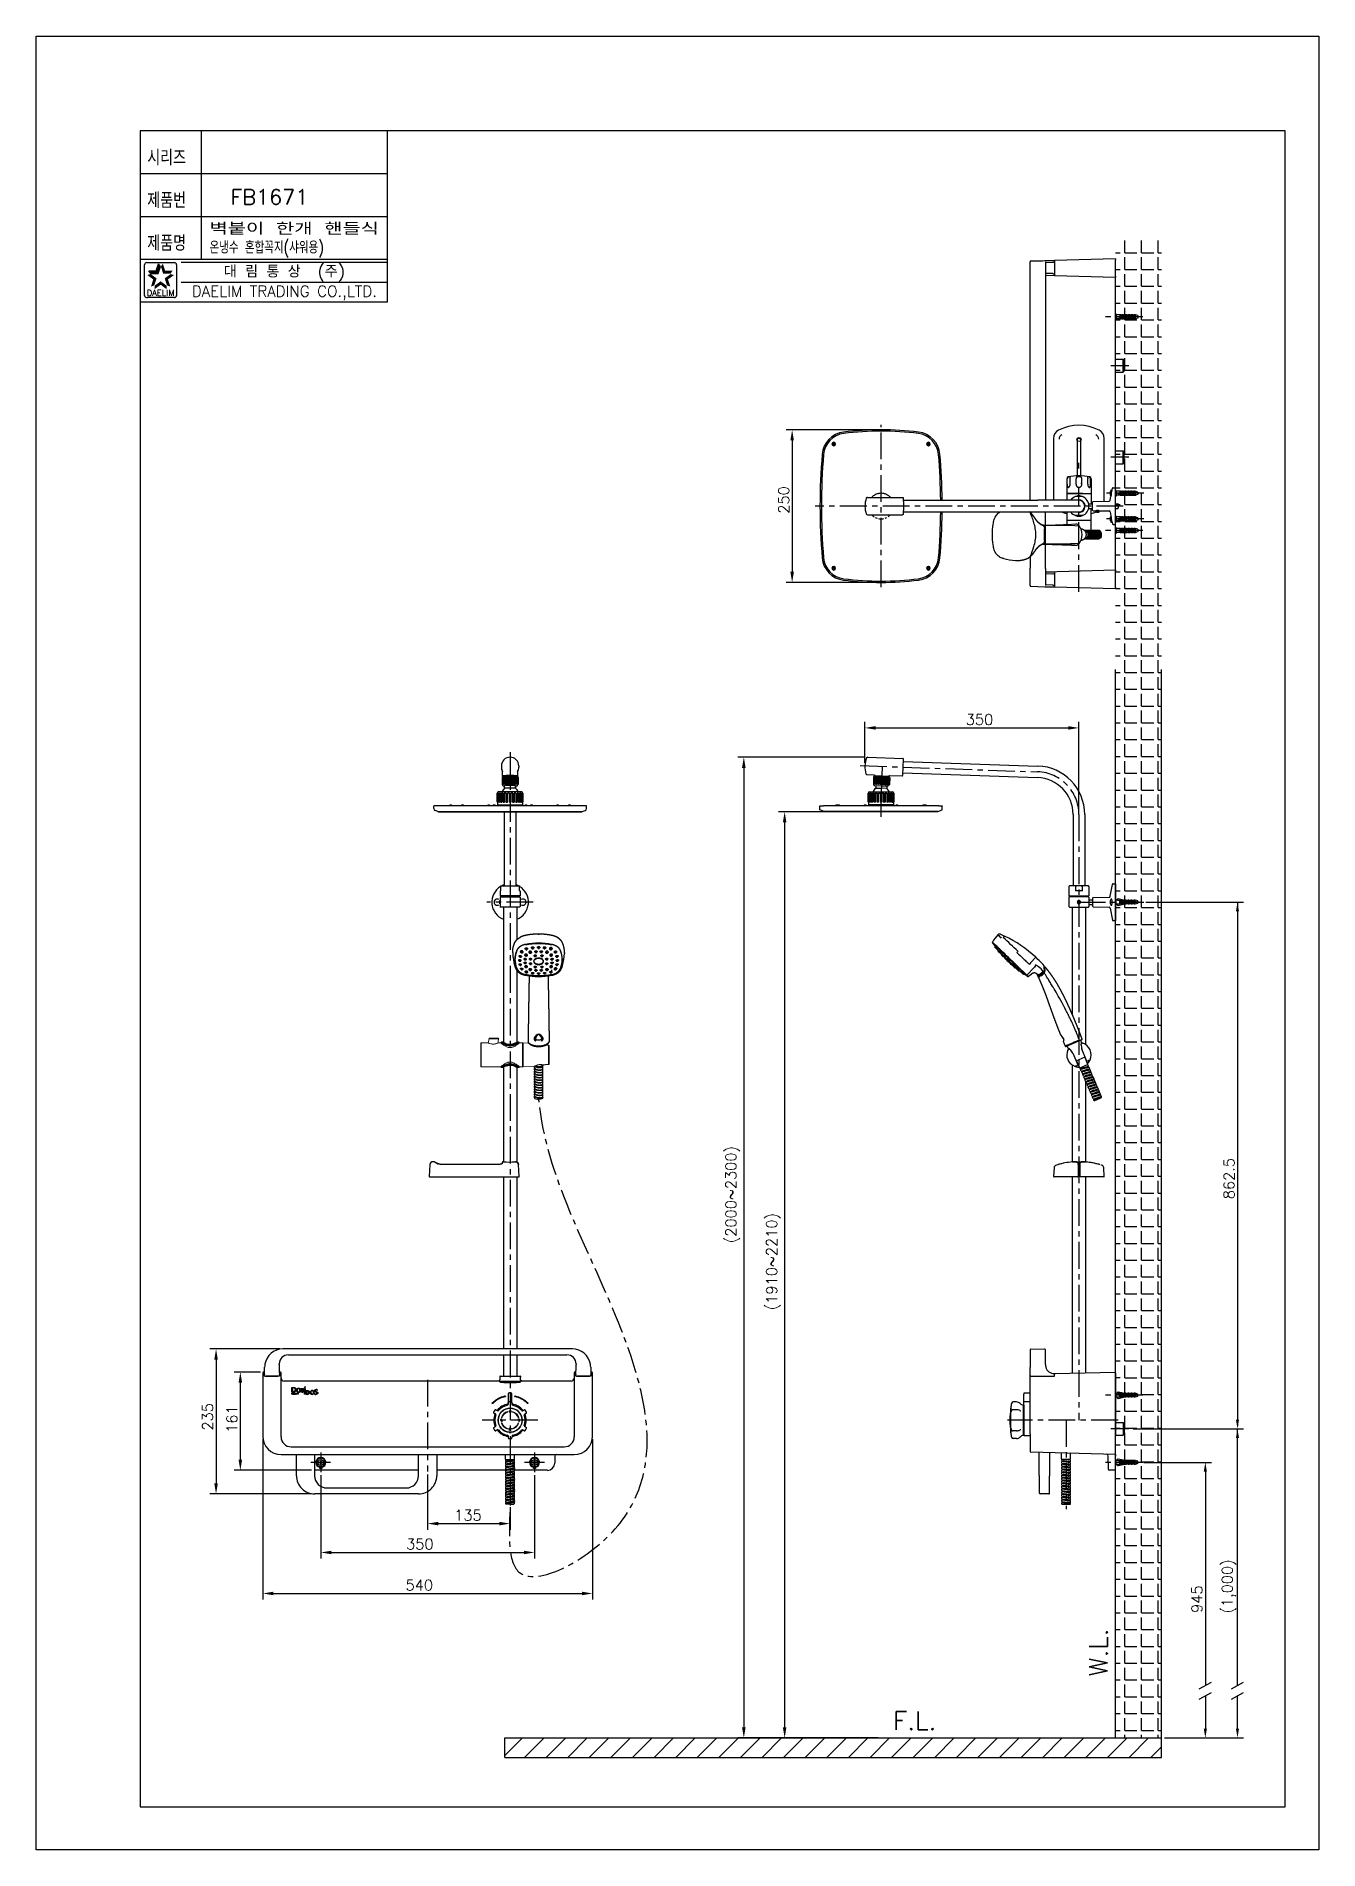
# Model space of a CAD drawing. Header units: millimetres. Extents: x 5066 to 5486, y -1867 to -1273.
import ezdxf
from ezdxf.enums import TextEntityAlignment as Align

# ---------------------------------------------------------------- set-up
doc = ezdxf.new("R2010")
doc.units = ezdxf.units.MM
doc.header["$LTSCALE"] = 7
doc.header["$MEASUREMENT"] = 0
doc.linetypes.add('CENTER', pattern=[2, 1.25, -0.25, 0.25, -0.25])
doc.layers.get('0').update_dxf_attribs({"color": 2, "linetype": 'CONTINUOUS'})
for name, color, linetype in [('CL', 1, 'CENTER'), ('D', 2, 'CONTINUOUS'), ('DWG', 7, 'CONTINUOUS'), ('HT', 3, 'CONTINUOUS')]:
    doc.layers.add(name, color=color, linetype=linetype)
doc.styles.add('GHS', font='romans', dxfattribs={"bigfont": 'ghs'})
doc.styles.add('ROMANS', font='romans')
pattern_1 = [(45, (3850.2362, -819.10247), (-0.088388348, 0.088388348), [])]

msp = doc.modelspace()

# ---------------------------------------------------------------- texts
at = {"color": 7, "linetype": 'Continuous'}
for s, height, style, p in [('대 림 통 상  (주)', 4, 'GHS', (5147.71, -1350.32)), ('DAELIM TRADING CO.,LTD.', 3.6, 'ROMANS', (5147.71, -1357.08))]:
    msp.add_text(s, height=height, dxfattribs=dict(at, style=style)).set_placement(p, align=Align.MIDDLE)
at = {"color": 2, "linetype": 'Continuous', "style": 'ROMANS'}
msp.add_text('DAELIM', height=2, dxfattribs=at).set_placement((5107.17, -1358.08), align=Align.CENTER)
at = {"insert": (5457.08, -1780.78), "char_height": 3.5, "attachment_point": 5, "rotation": 90, "style": 'GHS'}
msp.add_mtext('(1,000)', dxfattribs=at)
at = {"layer": 'D', "style": 'GHS'}
for s, height, width, p in [('시리즈', 5, 0.8, (5102.79, -1315.28)), ('제품번', 5, 0.8, (5102.79, -1329.28)), ('제품명', 5, 0.8, (5102.79, -1343.28)), ('온냉수 혼합꼭지(샤워용)', 4, 0.75, (5123.19, -1344.17))]:
    msp.add_text(s, height=height, dxfattribs=dict(at, width=width)).set_placement(p)
at = {"layer": 'D', "color": 7, "style": 'GHS'}
msp.add_text('FB1671', height=5, dxfattribs=at).set_placement((5130.05, -1328.17))
at = {"layer": 'D', "style": 'GHS', "width": 1.105852}
msp.add_text('벽붙이 한개 핸들식', height=4, dxfattribs=at).set_placement((5123.19, -1338.05), (5178.68, -1338.05), align=Align.FIT)
at = {"layer": 'D', "ltscale": 0.5, "style": 'GHS'}
msp.add_text('W.L.', height=6, rotation=90, dxfattribs=at).set_placement((5417.31, -1810.21))
msp.add_text('F.L.', height=6, dxfattribs=at).set_placement((5347.08, -1827.78))
at = {"layer": 'D', "char_height": 3.5, "attachment_point": 5, "rotation": 90, "style": 'GHS'}
for s, insert in [('\\A1;250', (5311.24, -1424.9)), ('\\A1;(2000~2300)', (5294.5, -1652.44)), ('862.5', (5457.08, -1647.2)), ('\\A1;(1910~2210)', (5307.87, -1674.39)), ('\\A1;235', (5122.57, -1725.22)), ('\\A1;161', (5130.52, -1725.98)), ('\\A1;945', (5446.56, -1784.93))]:
    msp.add_mtext(s, dxfattribs=dict(at, insert=insert))
at = {"layer": 'D', "char_height": 3.5, "attachment_point": 5, "style": 'GHS'}
for s, insert in [('\\A1;350', (5375.36, -1496.81)), ('\\A1;135', (5207.81, -1757.44)), ('\\A1;350', (5192.07, -1766.9)), ('\\A1;540', (5191.89, -1780.32))]:
    msp.add_mtext(s, dxfattribs=dict(at, insert=insert))

# ---------------------------------------------------------------- hatches: boundary and pattern name
at = {"layer": 'D', "extrusion": (0, 0, -1)}
h = msp.add_hatch(color=256, dxfattribs=at)
h.paths.add_polyline_path([(-5150.18, -1715.82), (-5150.18, -1715.81), (-5150.19, -1715.8), (-5150.19, -1715.79), (-5150.19, -1715.79), (-5150.19, -1715.78), (-5150.19, -1715.77), (-5150.19, -1715.76), (-5150.19, -1715.75), (-5150.18, -1715.75), (-5150.18, -1715.74), (-5150.18, -1715.73), (-5150.18, -1715.72), (-5150.18, -1715.71), (-5150.18, -1715.71), (-5150.18, -1715.7), (-5150.17, -1715.69), (-5150.17, -1715.68), (-5150.17, -1715.68), (-5150.16, -1715.67), (-5150.16, -1715.66), (-5150.16, -1715.65), (-5150.15, -1715.65), (-5150.15, -1715.64), (-5150.15, -1715.63), (-5150.14, -1715.63), (-5150.14, -1715.62), (-5150.13, -1715.61), (-5150.13, -1715.61), (-5150.12, -1715.6), (-5150.12, -1715.59), (-5150.11, -1715.59), (-5150.11, -1715.58), (-5150.65, -1715.58), (-5150.7, -1715.58), (-5150.72, -1715.58), (-5150.74, -1715.59), (-5150.77, -1715.59), (-5150.79, -1715.59), (-5150.82, -1715.59), (-5150.84, -1715.6), (-5150.86, -1715.6), (-5150.88, -1715.6), (-5150.9, -1715.61), (-5150.93, -1715.61), (-5150.95, -1715.62), (-5150.97, -1715.62), (-5150.99, -1715.63), (-5151.01, -1715.63), (-5151.03, -1715.64), (-5151.05, -1715.65), (-5151.07, -1715.66), (-5151.08, -1715.66), (-5151.1, -1715.67), (-5151.12, -1715.68), (-5151.14, -1715.69), (-5151.16, -1715.7), (-5151.17, -1715.71), (-5151.19, -1715.72), (-5151.21, -1715.73), (-5151.22, -1715.74), (-5151.24, -1715.75), (-5151.25, -1715.76), (-5151.27, -1715.77), (-5151.28, -1715.79), (-5151.29, -1715.8), (-5151.31, -1715.81), (-5151.32, -1715.82), (-5151.33, -1715.84), (-5151.35, -1715.85), (-5151.36, -1715.86), (-5151.37, -1715.88), (-5151.38, -1715.89), (-5151.39, -1715.91), (-5151.4, -1715.92), (-5151.41, -1715.94), (-5151.42, -1715.96), (-5151.43, -1715.97), (-5151.44, -1715.99), (-5151.45, -1716.01), (-5151.45, -1716.02), (-5151.46, -1716.04), (-5151.47, -1716.06), (-5151.47, -1716.08), (-5151.48, -1716.09), (-5151.48, -1716.11), (-5151.49, -1716.13), (-5151.49, -1716.15), (-5151.5, -1716.17), (-5151.5, -1716.19), (-5151.5, -1716.21), (-5151.51, -1716.23), (-5151.51, -1716.25), (-5151.51, -1716.27), (-5151.51, -1716.29), (-5151.51, -1716.32), (-5151.51, -1716.34), (-5151.51, -1716.36), (-5151.51, -1716.38), (-5151.51, -1716.4), (-5151.51, -1716.42), (-5151.51, -1716.44), (-5151.5, -1716.46), (-5151.5, -1716.48), (-5151.5, -1716.5), (-5151.49, -1716.52), (-5151.49, -1716.54), (-5151.48, -1716.56), (-5151.48, -1716.58), (-5151.47, -1716.6), (-5151.46, -1716.62), (-5151.46, -1716.64), (-5151.45, -1716.65), (-5151.44, -1716.67), (-5151.43, -1716.69), (-5151.42, -1716.71), (-5151.41, -1716.72), (-5151.4, -1716.74), (-5151.39, -1716.76), (-5151.38, -1716.77), (-5151.37, -1716.79), (-5151.36, -1716.8), (-5151.35, -1716.82), (-5151.34, -1716.83), (-5151.32, -1716.85), (-5151.31, -1716.86), (-5151.3, -1716.88), (-5151.28, -1716.89), (-5151.27, -1716.9), (-5151.25, -1716.91), (-5151.24, -1716.93), (-5151.22, -1716.94), (-5151.21, -1716.95), (-5151.19, -1716.96), (-5151.17, -1716.97), (-5151.16, -1716.98), (-5151.14, -1716.99), (-5151.12, -1717), (-5151.1, -1717.01), (-5151.09, -1717.02), (-5151.07, -1717.03), (-5151.05, -1717.04), (-5151.03, -1717.05), (-5151.01, -1717.06), (-5150.99, -1717.06), (-5150.97, -1717.07), (-5150.95, -1717.08), (-5150.93, -1717.08), (-5150.91, -1717.09), (-5150.89, -1717.09), (-5150.87, -1717.1), (-5150.84, -1717.1), (-5150.82, -1717.11), (-5150.8, -1717.11), (-5150.78, -1717.11), (-5150.75, -1717.11), (-5150.73, -1717.12), (-5150.71, -1717.12), (-5150.68, -1717.12), (-5150.66, -1717.12), (-5150.09, -1717.12), (-5150.1, -1717.11), (-5150.11, -1717.11), (-5150.11, -1717.1), (-5150.12, -1717.1), (-5150.12, -1717.09), (-5150.13, -1717.08), (-5150.13, -1717.08), (-5150.14, -1717.07), (-5150.14, -1717.06), (-5150.15, -1717.05), (-5150.15, -1717.05), (-5150.15, -1717.04), (-5150.16, -1717.03), (-5150.16, -1717.02), (-5150.17, -1717.01), (-5150.17, -1717.01), (-5150.17, -1717), (-5150.17, -1716.99), (-5150.18, -1716.98), (-5150.18, -1716.97), (-5150.18, -1716.96), (-5150.18, -1716.95), (-5150.18, -1716.95), (-5150.18, -1716.94), (-5150.18, -1716.93), (-5150.19, -1716.92), (-5150.19, -1716.91), (-5150.19, -1716.9), (-5150.19, -1716.89), (-5150.18, -1716.89), (-5150.18, -1716.88), (-5150.18, -1716.87), (-5150.18, -1716.83)], flags=0)
h.paths.add_polyline_path([(-5150.39, -1716.97), (-5150.39, -1715.75), (-5150.4, -1715.74), (-5150.63, -1715.72), (-5150.67, -1715.72), (-5150.69, -1715.72), (-5150.71, -1715.72), (-5150.73, -1715.72), (-5150.75, -1715.72), (-5150.76, -1715.73), (-5150.78, -1715.73), (-5150.8, -1715.73), (-5150.82, -1715.73), (-5150.84, -1715.74), (-5150.85, -1715.74), (-5150.87, -1715.75), (-5150.89, -1715.75), (-5150.9, -1715.75), (-5150.92, -1715.76), (-5150.93, -1715.77), (-5150.95, -1715.77), (-5150.96, -1715.78), (-5150.98, -1715.78), (-5150.99, -1715.79), (-5151.01, -1715.8), (-5151.02, -1715.8), (-5151.03, -1715.81), (-5151.05, -1715.82), (-5151.06, -1715.83), (-5151.07, -1715.84), (-5151.08, -1715.85), (-5151.09, -1715.86), (-5151.11, -1715.86), (-5151.12, -1715.87), (-5151.13, -1715.88), (-5151.14, -1715.9), (-5151.15, -1715.91), (-5151.16, -1715.92), (-5151.17, -1715.93), (-5151.18, -1715.94), (-5151.19, -1715.95), (-5151.2, -1715.96), (-5151.2, -1715.98), (-5151.21, -1715.99), (-5151.22, -1716), (-5151.23, -1716.02), (-5151.23, -1716.03), (-5151.24, -1716.04), (-5151.25, -1716.06), (-5151.25, -1716.07), (-5151.26, -1716.09), (-5151.26, -1716.1), (-5151.27, -1716.12), (-5151.27, -1716.13), (-5151.28, -1716.15), (-5151.28, -1716.17), (-5151.28, -1716.18), (-5151.29, -1716.2), (-5151.29, -1716.22), (-5151.29, -1716.24), (-5151.3, -1716.25), (-5151.3, -1716.27), (-5151.3, -1716.29), (-5151.3, -1716.31), (-5151.3, -1716.33), (-5151.3, -1716.35), (-5151.3, -1716.37), (-5151.3, -1716.39), (-5151.3, -1716.41), (-5151.3, -1716.43), (-5151.3, -1716.45), (-5151.3, -1716.47), (-5151.29, -1716.49), (-5151.29, -1716.51), (-5151.28, -1716.52), (-5151.28, -1716.54), (-5151.28, -1716.56), (-5151.27, -1716.58), (-5151.26, -1716.59), (-5151.26, -1716.61), (-5151.25, -1716.63), (-5151.24, -1716.64), (-5151.24, -1716.66), (-5151.23, -1716.67), (-5151.22, -1716.68), (-5151.21, -1716.7), (-5151.2, -1716.71), (-5151.19, -1716.73), (-5151.18, -1716.74), (-5151.17, -1716.75), (-5151.16, -1716.76), (-5151.15, -1716.77), (-5151.14, -1716.79), (-5151.13, -1716.8), (-5151.12, -1716.81), (-5151.11, -1716.82), (-5151.09, -1716.83), (-5151.08, -1716.84), (-5151.07, -1716.85), (-5151.06, -1716.86), (-5151.04, -1716.86), (-5151.03, -1716.87), (-5151.01, -1716.88), (-5151, -1716.89), (-5150.99, -1716.9), (-5150.97, -1716.9), (-5150.96, -1716.91), (-5150.94, -1716.92), (-5150.93, -1716.92), (-5150.91, -1716.93), (-5150.9, -1716.93), (-5150.88, -1716.94), (-5150.87, -1716.94), (-5150.85, -1716.95), (-5150.84, -1716.95), (-5150.82, -1716.96), (-5150.81, -1716.96), (-5150.79, -1716.96), (-5150.78, -1716.97), (-5150.74, -1716.97), (-5150.71, -1716.98), (-5150.68, -1716.98), (-5150.65, -1716.98), (-5150.62, -1716.98), (-5150.59, -1716.99), (-5150.4, -1716.97)], flags=0)
h = msp.add_hatch(color=256, dxfattribs=at)
h.paths.add_polyline_path([(-5152.36, -1715.88), (-5152.38, -1715.88), (-5152.39, -1715.88), (-5152.41, -1715.88), (-5152.42, -1715.88), (-5152.44, -1715.88), (-5152.46, -1715.88), (-5152.47, -1715.88), (-5152.49, -1715.88), (-5152.5, -1715.89), (-5152.52, -1715.89), (-5152.53, -1715.89), (-5152.55, -1715.9), (-5152.57, -1715.9), (-5152.58, -1715.91), (-5152.6, -1715.91), (-5152.61, -1715.92), (-5152.63, -1715.92), (-5152.64, -1715.93), (-5152.66, -1715.94), (-5152.67, -1715.94), (-5152.69, -1715.95), (-5152.7, -1715.96), (-5152.71, -1715.97), (-5152.73, -1715.97), (-5152.74, -1715.98), (-5152.75, -1715.99), (-5152.77, -1716), (-5152.78, -1716.01), (-5152.79, -1716.02), (-5152.8, -1716.03), (-5152.82, -1716.04), (-5152.83, -1716.05), (-5152.84, -1716.06), (-5152.85, -1716.07), (-5152.86, -1716.09), (-5152.87, -1716.1), (-5152.88, -1716.11), (-5152.89, -1716.12), (-5152.9, -1716.13), (-5152.91, -1716.15), (-5152.92, -1716.16), (-5152.93, -1716.17), (-5152.94, -1716.19), (-5152.94, -1716.2), (-5152.95, -1716.22), (-5152.96, -1716.23), (-5152.97, -1716.25), (-5152.97, -1716.26), (-5152.98, -1716.27), (-5152.99, -1716.29), (-5152.99, -1716.3), (-5153, -1716.32), (-5153, -1716.34), (-5153.01, -1716.35), (-5153.01, -1716.37), (-5153.01, -1716.38), (-5153.02, -1716.4), (-5153.02, -1716.41), (-5153.02, -1716.43), (-5153.02, -1716.45), (-5153.03, -1716.46), (-5153.03, -1716.48), (-5153.03, -1716.49), (-5153.03, -1716.51), (-5153.03, -1716.52), (-5153.03, -1716.54), (-5153.03, -1716.56), (-5153.02, -1716.57), (-5153.02, -1716.59), (-5153.02, -1716.61), (-5153.02, -1716.62), (-5153.01, -1716.64), (-5153.01, -1716.65), (-5153.01, -1716.67), (-5153, -1716.69), (-5153, -1716.7), (-5152.99, -1716.72), (-5152.99, -1716.73), (-5152.98, -1716.75), (-5152.97, -1716.76), (-5152.97, -1716.78), (-5152.96, -1716.79), (-5152.95, -1716.81), (-5152.94, -1716.82), (-5152.93, -1716.84), (-5152.93, -1716.85), (-5152.92, -1716.87), (-5152.91, -1716.88), (-5152.9, -1716.89), (-5152.89, -1716.91), (-5152.88, -1716.92), (-5152.87, -1716.93), (-5152.86, -1716.94), (-5152.85, -1716.96), (-5152.83, -1716.97), (-5152.82, -1716.98), (-5152.81, -1716.99), (-5152.8, -1717), (-5152.79, -1717.01), (-5152.77, -1717.02), (-5152.76, -1717.03), (-5152.75, -1717.04), (-5152.73, -1717.05), (-5152.72, -1717.06), (-5152.71, -1717.07), (-5152.69, -1717.08), (-5152.68, -1717.09), (-5152.66, -1717.09), (-5152.65, -1717.1), (-5152.63, -1717.11), (-5152.62, -1717.11), (-5152.6, -1717.12), (-5152.59, -1717.13), (-5152.57, -1717.13), (-5152.55, -1717.14), (-5152.54, -1717.14), (-5152.52, -1717.14), (-5152.51, -1717.15), (-5152.49, -1717.15), (-5152.47, -1717.15), (-5152.46, -1717.16), (-5152.44, -1717.16), (-5152.42, -1717.16), (-5152.41, -1717.16), (-5152.39, -1717.16), (-5152.37, -1717.16), (-5152.36, -1717.16), (-5152.34, -1717.16), (-5152.33, -1717.16), (-5152.31, -1717.16), (-5152.29, -1717.16), (-5152.28, -1717.16), (-5152.26, -1717.16), (-5152.25, -1717.16), (-5152.23, -1717.16), (-5152.21, -1717.16), (-5152.2, -1717.15), (-5152.18, -1717.15), (-5152.16, -1717.15), (-5152.15, -1717.14), (-5152.13, -1717.14), (-5152.12, -1717.13), (-5152.1, -1717.13), (-5152.09, -1717.12), (-5152.07, -1717.12), (-5152.06, -1717.11), (-5152.04, -1717.1), (-5152.03, -1717.1), (-5152.01, -1717.09), (-5152, -1717.08), (-5151.98, -1717.07), (-5151.97, -1717.06), (-5151.95, -1717.05), (-5151.94, -1717.05), (-5151.93, -1717.04), (-5151.91, -1717.03), (-5151.9, -1717.02), (-5151.89, -1717.01), (-5151.88, -1717), (-5151.87, -1716.98), (-5151.85, -1716.97), (-5151.84, -1716.96), (-5151.83, -1716.95), (-5151.82, -1716.94), (-5151.81, -1716.93), (-5151.8, -1716.91), (-5151.79, -1716.9), (-5151.78, -1716.89), (-5151.77, -1716.87), (-5151.76, -1716.86), (-5151.75, -1716.85), (-5151.75, -1716.83), (-5151.74, -1716.82), (-5151.73, -1716.8), (-5151.72, -1716.79), (-5151.72, -1716.77), (-5151.71, -1716.76), (-5151.7, -1716.74), (-5151.7, -1716.73), (-5151.69, -1716.71), (-5151.69, -1716.69), (-5151.68, -1716.68), (-5151.68, -1716.66), (-5151.68, -1716.65), (-5151.67, -1716.63), (-5151.67, -1716.61), (-5151.67, -1716.6), (-5151.67, -1716.58), (-5151.66, -1716.57), (-5151.66, -1716.55), (-5151.66, -1716.53), (-5151.66, -1716.52), (-5151.66, -1716.5), (-5151.66, -1716.48), (-5151.67, -1716.47), (-5151.67, -1716.45), (-5151.67, -1716.44), (-5151.67, -1716.42), (-5151.68, -1716.4), (-5151.68, -1716.39), (-5151.68, -1716.37), (-5151.69, -1716.36), (-5151.69, -1716.34), (-5151.7, -1716.32), (-5151.7, -1716.31), (-5151.71, -1716.29), (-5151.72, -1716.28), (-5151.72, -1716.26), (-5151.73, -1716.25), (-5151.74, -1716.23), (-5151.75, -1716.22), (-5151.75, -1716.2), (-5151.76, -1716.19), (-5151.77, -1716.17), (-5151.78, -1716.16), (-5151.79, -1716.15), (-5151.8, -1716.13), (-5151.81, -1716.12), (-5151.82, -1716.11), (-5151.83, -1716.1), (-5151.84, -1716.08), (-5151.85, -1716.07), (-5151.87, -1716.06), (-5151.88, -1716.05), (-5151.89, -1716.04), (-5151.9, -1716.03), (-5151.91, -1716.02), (-5151.93, -1716.01), (-5151.94, -1716), (-5151.95, -1715.99), (-5151.97, -1715.98), (-5151.98, -1715.97), (-5152, -1715.96), (-5152.01, -1715.96), (-5152.02, -1715.95), (-5152.04, -1715.94), (-5152.06, -1715.93), (-5152.07, -1715.93), (-5152.09, -1715.92), (-5152.1, -1715.91), (-5152.12, -1715.91), (-5152.13, -1715.9), (-5152.15, -1715.9), (-5152.17, -1715.9), (-5152.18, -1715.89), (-5152.2, -1715.89), (-5152.21, -1715.88), (-5152.23, -1715.88), (-5152.25, -1715.88), (-5152.26, -1715.88), (-5152.28, -1715.88), (-5152.3, -1715.88), (-5152.31, -1715.88), (-5152.33, -1715.88), (-5152.34, -1715.88)], flags=0)
h.paths.add_polyline_path([(-5152.35, -1717.03), (-5152.34, -1717.03), (-5152.33, -1717.03), (-5152.32, -1717.03), (-5152.31, -1717.02), (-5152.3, -1717.02), (-5152.28, -1717.02), (-5152.27, -1717.02), (-5152.26, -1717.02), (-5152.25, -1717.01), (-5152.24, -1717.01), (-5152.23, -1717.01), (-5152.21, -1717), (-5152.2, -1717), (-5152.19, -1716.99), (-5152.18, -1716.99), (-5152.17, -1716.98), (-5152.16, -1716.98), (-5152.15, -1716.97), (-5152.14, -1716.97), (-5152.12, -1716.96), (-5152.11, -1716.95), (-5152.1, -1716.95), (-5152.09, -1716.94), (-5152.08, -1716.93), (-5152.07, -1716.92), (-5152.06, -1716.92), (-5152.05, -1716.91), (-5152.04, -1716.9), (-5152.03, -1716.89), (-5152.02, -1716.88), (-5152.01, -1716.87), (-5152, -1716.86), (-5152, -1716.85), (-5151.99, -1716.84), (-5151.98, -1716.83), (-5151.97, -1716.82), (-5151.96, -1716.81), (-5151.96, -1716.8), (-5151.95, -1716.79), (-5151.94, -1716.78), (-5151.94, -1716.77), (-5151.93, -1716.76), (-5151.93, -1716.75), (-5151.92, -1716.73), (-5151.91, -1716.72), (-5151.91, -1716.71), (-5151.91, -1716.7), (-5151.9, -1716.69), (-5151.9, -1716.68), (-5151.89, -1716.66), (-5151.89, -1716.65), (-5151.89, -1716.64), (-5151.89, -1716.63), (-5151.88, -1716.62), (-5151.88, -1716.6), (-5151.88, -1716.59), (-5151.88, -1716.58), (-5151.88, -1716.57), (-5151.88, -1716.56), (-5151.87, -1716.55), (-5151.87, -1716.53), (-5151.87, -1716.52), (-5151.87, -1716.51), (-5151.88, -1716.5), (-5151.87, -1716.49), (-5151.87, -1716.48), (-5151.87, -1716.47), (-5151.87, -1716.45), (-5151.87, -1716.44), (-5151.88, -1716.43), (-5151.88, -1716.42), (-5151.88, -1716.41), (-5151.88, -1716.39), (-5151.88, -1716.38), (-5151.88, -1716.37), (-5151.89, -1716.36), (-5151.89, -1716.35), (-5151.89, -1716.34), (-5151.9, -1716.32), (-5151.9, -1716.31), (-5151.91, -1716.3), (-5151.91, -1716.29), (-5151.92, -1716.28), (-5151.92, -1716.27), (-5151.93, -1716.26), (-5151.93, -1716.25), (-5151.94, -1716.24), (-5151.94, -1716.23), (-5151.95, -1716.22), (-5151.96, -1716.21), (-5151.96, -1716.2), (-5151.97, -1716.19), (-5151.98, -1716.18), (-5151.99, -1716.17), (-5151.99, -1716.16), (-5152, -1716.15), (-5152.01, -1716.14), (-5152.02, -1716.13), (-5152.03, -1716.13), (-5152.04, -1716.12), (-5152.05, -1716.11), (-5152.06, -1716.1), (-5152.07, -1716.1), (-5152.08, -1716.09), (-5152.09, -1716.08), (-5152.1, -1716.08), (-5152.11, -1716.07), (-5152.12, -1716.06), (-5152.13, -1716.06), (-5152.14, -1716.05), (-5152.15, -1716.05), (-5152.16, -1716.04), (-5152.17, -1716.04), (-5152.18, -1716.04), (-5152.2, -1716.03), (-5152.21, -1716.03), (-5152.22, -1716.03), (-5152.23, -1716.02), (-5152.24, -1716.02), (-5152.25, -1716.02), (-5152.27, -1716.02), (-5152.28, -1716.01), (-5152.29, -1716.01), (-5152.3, -1716.01), (-5152.31, -1716.01), (-5152.32, -1716.01), (-5152.34, -1716.01), (-5152.35, -1716.01), (-5152.36, -1716.01), (-5152.37, -1716.01), (-5152.38, -1716.01), (-5152.4, -1716.02), (-5152.41, -1716.02), (-5152.42, -1716.02), (-5152.43, -1716.02), (-5152.44, -1716.03), (-5152.46, -1716.03), (-5152.47, -1716.03), (-5152.48, -1716.04), (-5152.49, -1716.04), (-5152.5, -1716.04), (-5152.52, -1716.05), (-5152.53, -1716.05), (-5152.54, -1716.06), (-5152.55, -1716.07), (-5152.56, -1716.07), (-5152.57, -1716.08), (-5152.58, -1716.08), (-5152.59, -1716.09), (-5152.6, -1716.1), (-5152.61, -1716.1), (-5152.62, -1716.11), (-5152.63, -1716.12), (-5152.64, -1716.13), (-5152.65, -1716.14), (-5152.66, -1716.14), (-5152.67, -1716.15), (-5152.68, -1716.16), (-5152.69, -1716.17), (-5152.69, -1716.18), (-5152.7, -1716.19), (-5152.71, -1716.2), (-5152.72, -1716.21), (-5152.73, -1716.22), (-5152.73, -1716.23), (-5152.74, -1716.24), (-5152.75, -1716.25), (-5152.75, -1716.26), (-5152.76, -1716.27), (-5152.76, -1716.28), (-5152.77, -1716.29), (-5152.77, -1716.3), (-5152.78, -1716.31), (-5152.78, -1716.33), (-5152.79, -1716.34), (-5152.79, -1716.35), (-5152.8, -1716.36), (-5152.8, -1716.37), (-5152.8, -1716.39), (-5152.81, -1716.4), (-5152.81, -1716.41), (-5152.81, -1716.42), (-5152.81, -1716.44), (-5152.81, -1716.45), (-5152.82, -1716.46), (-5152.82, -1716.47), (-5152.82, -1716.48), (-5152.82, -1716.5), (-5152.82, -1716.51), (-5152.82, -1716.52), (-5152.82, -1716.53), (-5152.82, -1716.55), (-5152.82, -1716.56), (-5152.82, -1716.57), (-5152.82, -1716.58), (-5152.82, -1716.59), (-5152.82, -1716.6), (-5152.82, -1716.61), (-5152.81, -1716.63), (-5152.81, -1716.64), (-5152.81, -1716.65), (-5152.81, -1716.66), (-5152.81, -1716.67), (-5152.8, -1716.69), (-5152.8, -1716.7), (-5152.8, -1716.71), (-5152.79, -1716.72), (-5152.79, -1716.73), (-5152.79, -1716.74), (-5152.78, -1716.75), (-5152.78, -1716.76), (-5152.77, -1716.77), (-5152.77, -1716.79), (-5152.76, -1716.8), (-5152.75, -1716.81), (-5152.75, -1716.82), (-5152.74, -1716.83), (-5152.74, -1716.84), (-5152.73, -1716.85), (-5152.72, -1716.86), (-5152.71, -1716.86), (-5152.71, -1716.87), (-5152.7, -1716.88), (-5152.69, -1716.89), (-5152.68, -1716.9), (-5152.67, -1716.91), (-5152.67, -1716.91), (-5152.66, -1716.92), (-5152.65, -1716.93), (-5152.64, -1716.94), (-5152.63, -1716.94), (-5152.62, -1716.95), (-5152.61, -1716.96), (-5152.6, -1716.96), (-5152.59, -1716.97), (-5152.58, -1716.98), (-5152.57, -1716.98), (-5152.56, -1716.99), (-5152.55, -1716.99), (-5152.54, -1717), (-5152.53, -1717), (-5152.51, -1717), (-5152.5, -1717.01), (-5152.49, -1717.01), (-5152.48, -1717.01), (-5152.47, -1717.02), (-5152.46, -1717.02), (-5152.44, -1717.02), (-5152.43, -1717.02), (-5152.42, -1717.03), (-5152.41, -1717.03), (-5152.4, -1717.03), (-5152.39, -1717.03), (-5152.37, -1717.03), (-5152.36, -1717.03)], flags=0)
h = msp.add_hatch(color=256, dxfattribs=at)
h.paths.add_polyline_path([(-5154, -1716.18), (-5154, -1716.18), (-5154, -1716.19), (-5154, -1716.19), (-5154, -1716.2), (-5154, -1716.2), (-5153.99, -1716.21), (-5153.99, -1716.21), (-5153.99, -1716.22), (-5153.99, -1716.22), (-5153.99, -1716.23), (-5153.99, -1716.23), (-5153.99, -1716.24), (-5153.99, -1716.24), (-5153.99, -1716.25), (-5153.98, -1716.25), (-5153.98, -1716.26), (-5153.98, -1716.26), (-5153.98, -1716.27), (-5153.98, -1716.27), (-5153.97, -1716.28), (-5153.97, -1716.28), (-5153.97, -1716.28), (-5153.97, -1716.29), (-5153.97, -1716.29), (-5153.96, -1716.3), (-5153.96, -1716.3), (-5153.96, -1716.31), (-5153.96, -1716.31), (-5153.95, -1716.32), (-5153.95, -1716.32), (-5153.95, -1716.33), (-5153.94, -1716.33), (-5153.94, -1716.33), (-5153.94, -1716.34), (-5153.93, -1716.34), (-5153.93, -1716.35), (-5153.93, -1716.35), (-5153.92, -1716.35), (-5153.92, -1716.36), (-5153.91, -1716.36), (-5153.91, -1716.36), (-5153.91, -1716.37), (-5153.9, -1716.37), (-5153.9, -1716.37), (-5153.89, -1716.38), (-5153.89, -1716.38), (-5153.89, -1716.38), (-5153.88, -1716.39), (-5153.88, -1716.39), (-5153.87, -1716.39), (-5153.87, -1716.39), (-5153.86, -1716.4), (-5153.86, -1716.4), (-5153.86, -1716.4), (-5153.85, -1716.4), (-5153.85, -1716.41), (-5153.84, -1716.41), (-5153.84, -1716.41), (-5153.83, -1716.41), (-5153.83, -1716.41), (-5153.82, -1716.42), (-5153.82, -1716.42), (-5153.82, -1716.42), (-5153.81, -1716.42), (-5153.82, -1716.42), (-5153.82, -1716.42), (-5153.83, -1716.42), (-5153.84, -1716.42), (-5153.85, -1716.43), (-5153.85, -1716.43), (-5153.86, -1716.43), (-5153.87, -1716.43), (-5153.87, -1716.43), (-5153.88, -1716.44), (-5153.89, -1716.44), (-5153.9, -1716.44), (-5153.9, -1716.44), (-5153.91, -1716.45), (-5153.92, -1716.45), (-5153.92, -1716.45), (-5153.93, -1716.46), (-5153.94, -1716.46), (-5153.94, -1716.46), (-5153.95, -1716.47), (-5153.96, -1716.47), (-5153.96, -1716.48), (-5153.97, -1716.48), (-5153.98, -1716.49), (-5153.98, -1716.49), (-5153.99, -1716.5), (-5154, -1716.5), (-5154, -1716.51), (-5154.01, -1716.51), (-5154.01, -1716.52), (-5154.02, -1716.52), (-5154.02, -1716.53), (-5154.03, -1716.53), (-5154.03, -1716.54), (-5154.04, -1716.55), (-5154.04, -1716.55), (-5154.05, -1716.56), (-5154.05, -1716.57), (-5154.06, -1716.57), (-5154.06, -1716.58), (-5154.07, -1716.59), (-5154.07, -1716.59), (-5154.07, -1716.6), (-5154.08, -1716.61), (-5154.08, -1716.61), (-5154.08, -1716.62), (-5154.09, -1716.63), (-5154.09, -1716.63), (-5154.09, -1716.64), (-5154.1, -1716.65), (-5154.1, -1716.66), (-5154.1, -1716.66), (-5154.1, -1716.67), (-5154.1, -1716.68), (-5154.11, -1716.69), (-5154.11, -1716.69), (-5154.11, -1716.7), (-5154.11, -1716.71), (-5154.11, -1716.71), (-5154.11, -1716.72), (-5154.11, -1716.73), (-5154.11, -1716.74), (-5154.11, -1716.74), (-5154.11, -1716.75), (-5154.11, -1716.76), (-5154.11, -1716.77), (-5154.11, -1716.79), (-5154.11, -1716.8), (-5154.11, -1716.81), (-5154.1, -1716.83), (-5154.1, -1716.84), (-5154.1, -1716.85), (-5154.09, -1716.86), (-5154.09, -1716.86), (-5154.09, -1716.87), (-5154.09, -1716.87), (-5154.08, -1716.88), (-5154.08, -1716.89), (-5154.08, -1716.89), (-5154.08, -1716.9), (-5154.07, -1716.9), (-5154.07, -1716.91), (-5154.07, -1716.92), (-5154.06, -1716.92), (-5154.06, -1716.93), (-5154.06, -1716.93), (-5154.05, -1716.94), (-5154.05, -1716.94), (-5154.05, -1716.95), (-5154.04, -1716.96), (-5154.04, -1716.96), (-5154.03, -1716.97), (-5154.03, -1716.97), (-5154.02, -1716.98), (-5154.02, -1716.98), (-5154.02, -1716.99), (-5154.01, -1716.99), (-5154.01, -1717), (-5154, -1717), (-5154, -1717.01), (-5153.99, -1717.01), (-5153.99, -1717.01), (-5153.98, -1717.02), (-5153.98, -1717.02), (-5153.97, -1717.03), (-5153.96, -1717.04), (-5153.95, -1717.05), (-5153.94, -1717.05), (-5153.92, -1717.06), (-5153.91, -1717.07), (-5153.9, -1717.07), (-5153.89, -1717.08), (-5153.87, -1717.08), (-5153.84, -1717.09), (-5153.82, -1717.1), (-5153.79, -1717.11), (-5153.76, -1717.11), (-5153.74, -1717.12), (-5153.71, -1717.12), (-5153.69, -1717.13), (-5153.66, -1717.13), (-5153.63, -1717.13), (-5153.61, -1717.14), (-5153.58, -1717.14), (-5153.55, -1717.14), (-5153.53, -1717.14), (-5153.5, -1717.14), (-5153.47, -1717.13), (-5153.17, -1717.13), (-5153.17, -1717.13), (-5153.17, -1717.12), (-5153.18, -1717.12), (-5153.19, -1717.11), (-5153.19, -1717.1), (-5153.2, -1717.1), (-5153.2, -1717.09), (-5153.2, -1717.09), (-5153.21, -1717.09), (-5153.21, -1717.08), (-5153.21, -1717.08), (-5153.21, -1717.08), (-5153.22, -1717.07), (-5153.22, -1717.07), (-5153.22, -1717.07), (-5153.22, -1717.06), (-5153.22, -1717.06), (-5153.23, -1717.05), (-5153.23, -1717.05), (-5153.23, -1717.05), (-5153.23, -1717.04), (-5153.23, -1717.04), (-5153.24, -1717.03), (-5153.24, -1717.03), (-5153.24, -1717.02), (-5153.24, -1717.02), (-5153.24, -1717.02), (-5153.24, -1717.01), (-5153.25, -1717.01), (-5153.25, -1717), (-5153.25, -1717), (-5153.25, -1716.99), (-5153.25, -1716.99), (-5153.25, -1716.98), (-5153.25, -1716.98), (-5153.25, -1716.98), (-5153.25, -1716.97), (-5153.25, -1716.97), (-5153.25, -1716.96), (-5153.26, -1716.96), (-5153.26, -1716.95), (-5153.26, -1716.95), (-5153.26, -1716.94), (-5153.26, -1716.94), (-5153.26, -1716.94), (-5153.26, -1716.93), (-5153.26, -1716.93), (-5153.26, -1716.92), (-5153.26, -1716.92), (-5153.26, -1716.91), (-5153.25, -1716.9), (-5153.25, -1716.9), (-5153.25, -1716.89), (-5153.25, -1716.88), (-5153.25, -1716.87), (-5153.25, -1716.17), (-5153.25, -1716.16), (-5153.25, -1716.15), (-5153.25, -1716.14), (-5153.25, -1716.14), (-5153.25, -1716.14), (-5153.26, -1716.13), (-5153.26, -1716.13), (-5153.26, -1716.12), (-5153.26, -1716.12), (-5153.26, -1716.11), (-5153.26, -1716.11), (-5153.26, -1716.1), (-5153.26, -1716.1), (-5153.26, -1716.1), (-5153.26, -1716.09), (-5153.26, -1716.09), (-5153.26, -1716.08), (-5153.26, -1716.08), (-5153.25, -1716.07), (-5153.25, -1716.07), (-5153.25, -1716.06), (-5153.25, -1716.06), (-5153.25, -1716.06), (-5153.25, -1716.05), (-5153.25, -1716.05), (-5153.25, -1716.04), (-5153.25, -1716.04), (-5153.25, -1716.03), (-5153.24, -1716.03), (-5153.24, -1716.03), (-5153.24, -1716.02), (-5153.24, -1716.02), (-5153.24, -1716.01), (-5153.24, -1716.01), (-5153.24, -1716), (-5153.23, -1716), (-5153.23, -1716), (-5153.23, -1715.99), (-5153.23, -1715.99), (-5153.23, -1715.98), (-5153.22, -1715.98), (-5153.22, -1715.98), (-5153.22, -1715.97), (-5153.22, -1715.97), (-5153.21, -1715.96), (-5153.21, -1715.96), (-5153.21, -1715.96), (-5153.21, -1715.95), (-5153.2, -1715.95), (-5153.2, -1715.95), (-5153.2, -1715.94), (-5153.19, -1715.94), (-5153.19, -1715.94), (-5153.19, -1715.93), (-5153.19, -1715.93), (-5153.18, -1715.93), (-5153.17, -1715.92), (-5153.17, -1715.91), (-5153.17, -1715.91), (-5153.61, -1715.91), (-5153.63, -1715.91), (-5153.65, -1715.91), (-5153.67, -1715.91), (-5153.69, -1715.91), (-5153.72, -1715.92), (-5153.73, -1715.92), (-5153.74, -1715.92), (-5153.75, -1715.92), (-5153.76, -1715.93), (-5153.77, -1715.93), (-5153.78, -1715.93), (-5153.79, -1715.93), (-5153.8, -1715.93), (-5153.81, -1715.94), (-5153.82, -1715.94), (-5153.82, -1715.94), (-5153.83, -1715.95), (-5153.84, -1715.95), (-5153.85, -1715.95), (-5153.85, -1715.96), (-5153.86, -1715.96), (-5153.87, -1715.96), (-5153.87, -1715.97), (-5153.88, -1715.97), (-5153.89, -1715.98), (-5153.89, -1715.98), (-5153.9, -1715.99), (-5153.91, -1715.99), (-5153.91, -1715.99), (-5153.92, -1716), (-5153.92, -1716), (-5153.93, -1716.01), (-5153.93, -1716.01), (-5153.94, -1716.02), (-5153.94, -1716.03), (-5153.95, -1716.03), (-5153.95, -1716.04), (-5153.96, -1716.04), (-5153.96, -1716.05), (-5153.96, -1716.05), (-5153.97, -1716.06), (-5153.97, -1716.07), (-5153.97, -1716.07), (-5153.98, -1716.08), (-5153.98, -1716.09), (-5153.98, -1716.09), (-5153.98, -1716.1), (-5153.99, -1716.11), (-5153.99, -1716.11), (-5153.99, -1716.12), (-5153.99, -1716.13), (-5153.99, -1716.13), (-5153.99, -1716.14), (-5154, -1716.15), (-5154, -1716.16), (-5154, -1716.16), (-5154, -1716.17)], flags=0)
h.paths.add_polyline_path([(-5153.44, -1716.04), (-5153.56, -1716.02), (-5153.57, -1716.02), (-5153.58, -1716.02), (-5153.58, -1716.02), (-5153.59, -1716.02), (-5153.6, -1716.02), (-5153.6, -1716.02), (-5153.61, -1716.02), (-5153.62, -1716.02), (-5153.62, -1716.02), (-5153.63, -1716.02), (-5153.64, -1716.02), (-5153.64, -1716.03), (-5153.65, -1716.03), (-5153.66, -1716.03), (-5153.66, -1716.03), (-5153.67, -1716.03), (-5153.68, -1716.04), (-5153.68, -1716.04), (-5153.69, -1716.04), (-5153.69, -1716.05), (-5153.7, -1716.05), (-5153.71, -1716.05), (-5153.71, -1716.06), (-5153.72, -1716.06), (-5153.72, -1716.07), (-5153.73, -1716.07), (-5153.73, -1716.07), (-5153.74, -1716.08), (-5153.74, -1716.08), (-5153.75, -1716.09), (-5153.75, -1716.09), (-5153.76, -1716.1), (-5153.76, -1716.11), (-5153.76, -1716.11), (-5153.77, -1716.12), (-5153.77, -1716.12), (-5153.77, -1716.13), (-5153.78, -1716.14), (-5153.78, -1716.14), (-5153.78, -1716.15), (-5153.78, -1716.15), (-5153.79, -1716.16), (-5153.79, -1716.17), (-5153.79, -1716.17), (-5153.79, -1716.18), (-5153.79, -1716.19), (-5153.79, -1716.19), (-5153.79, -1716.2), (-5153.79, -1716.21), (-5153.79, -1716.22), (-5153.79, -1716.22), (-5153.79, -1716.23), (-5153.78, -1716.24), (-5153.78, -1716.25), (-5153.78, -1716.26), (-5153.77, -1716.27), (-5153.77, -1716.27), (-5153.77, -1716.28), (-5153.76, -1716.29), (-5153.76, -1716.3), (-5153.75, -1716.3), (-5153.75, -1716.31), (-5153.74, -1716.32), (-5153.74, -1716.32), (-5153.73, -1716.33), (-5153.72, -1716.34), (-5153.72, -1716.34), (-5153.71, -1716.35), (-5153.7, -1716.35), (-5153.7, -1716.36), (-5153.69, -1716.36), (-5153.68, -1716.37), (-5153.68, -1716.37), (-5153.67, -1716.38), (-5153.66, -1716.38), (-5153.65, -1716.38), (-5153.64, -1716.39), (-5153.64, -1716.39), (-5153.63, -1716.39), (-5153.62, -1716.4), (-5153.61, -1716.4), (-5153.6, -1716.4), (-5153.59, -1716.4), (-5153.59, -1716.4), (-5153.58, -1716.41), (-5153.57, -1716.41), (-5153.56, -1716.41), (-5153.55, -1716.41), (-5153.54, -1716.41), (-5153.53, -1716.41), (-5153.53, -1716.41), (-5153.52, -1716.4), (-5153.51, -1716.4), (-5153.5, -1716.4), (-5153.44, -1716.4)], flags=0)
h.paths.add_polyline_path([(-5153.91, -1716.77), (-5153.91, -1716.77), (-5153.91, -1716.78), (-5153.91, -1716.79), (-5153.91, -1716.79), (-5153.9, -1716.8), (-5153.9, -1716.81), (-5153.9, -1716.81), (-5153.9, -1716.82), (-5153.9, -1716.83), (-5153.9, -1716.83), (-5153.89, -1716.84), (-5153.89, -1716.85), (-5153.89, -1716.85), (-5153.89, -1716.86), (-5153.88, -1716.87), (-5153.88, -1716.87), (-5153.88, -1716.88), (-5153.87, -1716.88), (-5153.87, -1716.89), (-5153.87, -1716.9), (-5153.86, -1716.9), (-5153.86, -1716.91), (-5153.85, -1716.91), (-5153.85, -1716.92), (-5153.84, -1716.92), (-5153.84, -1716.93), (-5153.83, -1716.93), (-5153.83, -1716.94), (-5153.82, -1716.94), (-5153.82, -1716.95), (-5153.81, -1716.95), (-5153.81, -1716.96), (-5153.8, -1716.96), (-5153.8, -1716.96), (-5153.79, -1716.97), (-5153.79, -1716.97), (-5153.78, -1716.97), (-5153.78, -1716.98), (-5153.77, -1716.98), (-5153.76, -1716.98), (-5153.76, -1716.99), (-5153.75, -1716.99), (-5153.74, -1716.99), (-5153.74, -1716.99), (-5153.73, -1717), (-5153.72, -1717), (-5153.72, -1717), (-5153.71, -1717), (-5153.7, -1717), (-5153.7, -1717), (-5153.69, -1717), (-5153.68, -1717.01), (-5153.68, -1717.01), (-5153.67, -1717.01), (-5153.66, -1717.01), (-5153.65, -1717.01), (-5153.65, -1717.01), (-5153.64, -1717.01), (-5153.63, -1717.01), (-5153.63, -1717), (-5153.62, -1717), (-5153.61, -1717), (-5153.61, -1717), (-5153.6, -1717), (-5153.44, -1716.98), (-5153.44, -1716.52), (-5153.57, -1716.52), (-5153.58, -1716.52), (-5153.58, -1716.51), (-5153.59, -1716.51), (-5153.6, -1716.51), (-5153.6, -1716.51), (-5153.61, -1716.51), (-5153.62, -1716.51), (-5153.63, -1716.51), (-5153.63, -1716.51), (-5153.64, -1716.51), (-5153.65, -1716.51), (-5153.66, -1716.51), (-5153.66, -1716.51), (-5153.67, -1716.51), (-5153.68, -1716.52), (-5153.69, -1716.52), (-5153.69, -1716.52), (-5153.7, -1716.52), (-5153.71, -1716.52), (-5153.72, -1716.53), (-5153.72, -1716.53), (-5153.73, -1716.53), (-5153.74, -1716.53), (-5153.74, -1716.54), (-5153.75, -1716.54), (-5153.76, -1716.54), (-5153.76, -1716.55), (-5153.77, -1716.55), (-5153.78, -1716.55), (-5153.78, -1716.56), (-5153.79, -1716.56), (-5153.79, -1716.57), (-5153.8, -1716.57), (-5153.81, -1716.58), (-5153.81, -1716.58), (-5153.82, -1716.58), (-5153.82, -1716.59), (-5153.83, -1716.59), (-5153.83, -1716.6), (-5153.84, -1716.61), (-5153.84, -1716.61), (-5153.85, -1716.62), (-5153.85, -1716.62), (-5153.86, -1716.63), (-5153.86, -1716.64), (-5153.86, -1716.64), (-5153.87, -1716.65), (-5153.87, -1716.65), (-5153.88, -1716.66), (-5153.88, -1716.67), (-5153.88, -1716.67), (-5153.89, -1716.68), (-5153.89, -1716.69), (-5153.89, -1716.7), (-5153.89, -1716.7), (-5153.9, -1716.71), (-5153.9, -1716.72), (-5153.9, -1716.72), (-5153.9, -1716.73), (-5153.9, -1716.74), (-5153.9, -1716.75), (-5153.91, -1716.75), (-5153.91, -1716.76)], flags=0)
for points in [[(-5154.44, -1715.31), (-5154.63, -1715.51), (-5154.44, -1715.7), (-5154.24, -1715.51)], [(-5154.26, -1717.84), (-5154.27, -1717.83), (-5154.27, -1717.83), (-5154.28, -1717.82), (-5154.29, -1717.82), (-5154.29, -1717.81), (-5154.29, -1717.81), (-5154.29, -1717.81), (-5154.3, -1717.8), (-5154.3, -1717.8), (-5154.3, -1717.8), (-5154.3, -1717.79), (-5154.31, -1717.79), (-5154.31, -1717.78), (-5154.31, -1717.78), (-5154.31, -1717.78), (-5154.32, -1717.77), (-5154.32, -1717.77), (-5154.32, -1717.76), (-5154.32, -1717.76), (-5154.33, -1717.76), (-5154.33, -1717.75), (-5154.33, -1717.75), (-5154.33, -1717.74), (-5154.33, -1717.74), (-5154.33, -1717.74), (-5154.34, -1717.73), (-5154.34, -1717.73), (-5154.34, -1717.72), (-5154.34, -1717.72), (-5154.34, -1717.71), (-5154.34, -1717.71), (-5154.34, -1717.71), (-5154.34, -1717.7), (-5154.35, -1717.7), (-5154.35, -1717.69), (-5154.35, -1717.69), (-5154.35, -1717.68), (-5154.35, -1717.68), (-5154.35, -1717.67), (-5154.35, -1717.67), (-5154.35, -1717.67), (-5154.35, -1717.66), (-5154.35, -1717.66), (-5154.35, -1717.65), (-5154.35, -1717.65), (-5154.35, -1717.64), (-5154.35, -1717.64), (-5154.35, -1717.63), (-5154.35, -1717.63), (-5154.35, -1717.63), (-5154.35, -1717.62), (-5154.35, -1717.62), (-5154.35, -1717.61), (-5154.35, -1717.6), (-5154.34, -1717.59), (-5154.34, -1717.58), (-5154.34, -1716.17), (-5154.34, -1716.16), (-5154.35, -1716.15), (-5154.35, -1716.15), (-5154.35, -1716.14), (-5154.35, -1716.14), (-5154.35, -1716.13), (-5154.35, -1716.13), (-5154.35, -1716.12), (-5154.35, -1716.12), (-5154.35, -1716.12), (-5154.35, -1716.11), (-5154.35, -1716.11), (-5154.35, -1716.1), (-5154.35, -1716.1), (-5154.35, -1716.09), (-5154.35, -1716.09), (-5154.35, -1716.08), (-5154.35, -1716.08), (-5154.35, -1716.07), (-5154.35, -1716.07), (-5154.35, -1716.07), (-5154.35, -1716.06), (-5154.35, -1716.06), (-5154.35, -1716.05), (-5154.34, -1716.05), (-5154.34, -1716.04), (-5154.34, -1716.04), (-5154.34, -1716.03), (-5154.34, -1716.03), (-5154.34, -1716.03), (-5154.34, -1716.02), (-5154.33, -1716.02), (-5154.33, -1716.01), (-5154.33, -1716.01), (-5154.33, -1716), (-5154.33, -1716), (-5154.33, -1716), (-5154.32, -1715.99), (-5154.32, -1715.99), (-5154.32, -1715.98), (-5154.32, -1715.98), (-5154.31, -1715.98), (-5154.31, -1715.97), (-5154.31, -1715.97), (-5154.31, -1715.97), (-5154.31, -1715.96), (-5154.3, -1715.96), (-5154.3, -1715.95), (-5154.3, -1715.95), (-5154.29, -1715.95), (-5154.29, -1715.94), (-5154.29, -1715.94), (-5154.29, -1715.94), (-5154.28, -1715.93), (-5154.28, -1715.93), (-5154.27, -1715.93), (-5154.27, -1715.92), (-5154.26, -1715.91), (-5154.26, -1715.91), (-5154.61, -1715.91), (-5154.61, -1715.91), (-5154.61, -1715.92), (-5154.6, -1715.93), (-5154.6, -1715.93), (-5154.59, -1715.94), (-5154.58, -1715.94), (-5154.58, -1715.95), (-5154.58, -1715.95), (-5154.57, -1715.96), (-5154.57, -1715.96), (-5154.57, -1715.97), (-5154.57, -1715.97), (-5154.56, -1715.97), (-5154.56, -1715.98), (-5154.56, -1715.98), (-5154.56, -1715.98), (-5154.55, -1715.99), (-5154.55, -1715.99), (-5154.55, -1716), (-5154.55, -1716), (-5154.55, -1716), (-5154.54, -1716.01), (-5154.54, -1716.01), (-5154.54, -1716.02), (-5154.54, -1716.02), (-5154.54, -1716.03), (-5154.54, -1716.03), (-5154.54, -1716.03), (-5154.53, -1716.04), (-5154.53, -1716.04), (-5154.53, -1716.05), (-5154.53, -1716.05), (-5154.53, -1716.06), (-5154.53, -1716.06), (-5154.53, -1716.07), (-5154.53, -1716.07), (-5154.53, -1716.07), (-5154.53, -1716.08), (-5154.53, -1716.08), (-5154.53, -1716.09), (-5154.52, -1716.09), (-5154.52, -1716.1), (-5154.52, -1716.1), (-5154.52, -1716.11), (-5154.52, -1716.11), (-5154.52, -1716.12), (-5154.52, -1716.12), (-5154.53, -1716.13), (-5154.53, -1716.14), (-5154.53, -1716.15), (-5154.53, -1716.15), (-5154.53, -1716.16), (-5154.53, -1716.17), (-5154.53, -1717.58), (-5154.53, -1717.59), (-5154.53, -1717.6), (-5154.53, -1717.61), (-5154.53, -1717.62), (-5154.53, -1717.63), (-5154.52, -1717.63), (-5154.52, -1717.63), (-5154.52, -1717.64), (-5154.52, -1717.64), (-5154.52, -1717.65), (-5154.52, -1717.65), (-5154.52, -1717.66), (-5154.52, -1717.66), (-5154.53, -1717.67), (-5154.53, -1717.67), (-5154.53, -1717.67), (-5154.53, -1717.68), (-5154.53, -1717.68), (-5154.53, -1717.69), (-5154.53, -1717.69), (-5154.53, -1717.7), (-5154.53, -1717.7), (-5154.53, -1717.71), (-5154.53, -1717.71), (-5154.53, -1717.71), (-5154.54, -1717.72), (-5154.54, -1717.72), (-5154.54, -1717.73), (-5154.54, -1717.73), (-5154.54, -1717.74), (-5154.54, -1717.74), (-5154.54, -1717.74), (-5154.55, -1717.75), (-5154.55, -1717.75), (-5154.55, -1717.76), (-5154.55, -1717.76), (-5154.55, -1717.76), (-5154.56, -1717.77), (-5154.56, -1717.77), (-5154.56, -1717.78), (-5154.56, -1717.78), (-5154.57, -1717.78), (-5154.57, -1717.79), (-5154.57, -1717.79), (-5154.57, -1717.8), (-5154.58, -1717.8), (-5154.58, -1717.8), (-5154.58, -1717.81), (-5154.58, -1717.81), (-5154.59, -1717.82), (-5154.6, -1717.82), (-5154.6, -1717.83), (-5154.61, -1717.83), (-5154.61, -1717.84), (-5154.61, -1717.84), (-5154.26, -1717.84)], [(-5157.59, -1717.81), (-5157.53, -1717.56), (-5157.54, -1717.57), (-5157.55, -1717.58), (-5157.57, -1717.59), (-5157.58, -1717.6), (-5157.6, -1717.61), (-5157.61, -1717.62), (-5157.62, -1717.62), (-5157.64, -1717.63), (-5157.65, -1717.64), (-5157.67, -1717.65), (-5157.68, -1717.65), (-5157.7, -1717.66), (-5157.71, -1717.67), (-5157.73, -1717.67), (-5157.75, -1717.68), (-5157.76, -1717.69), (-5157.78, -1717.69), (-5157.79, -1717.7), (-5157.81, -1717.7), (-5157.83, -1717.71), (-5157.84, -1717.71), (-5157.86, -1717.71), (-5157.88, -1717.72), (-5157.89, -1717.72), (-5157.91, -1717.72), (-5157.93, -1717.73), (-5157.94, -1717.73), (-5157.96, -1717.73), (-5157.98, -1717.73), (-5157.99, -1717.73), (-5158.01, -1717.73), (-5158.02, -1717.73), (-5158.03, -1717.73), (-5158.04, -1717.73), (-5158.05, -1717.74), (-5158.05, -1717.74), (-5158.06, -1717.74), (-5158.07, -1717.74), (-5158.07, -1717.73), (-5158.08, -1717.73), (-5158.09, -1717.73), (-5158.1, -1717.73), (-5158.1, -1717.73), (-5158.11, -1717.73), (-5158.12, -1717.73), (-5158.13, -1717.73), (-5158.13, -1717.73), (-5158.14, -1717.72), (-5158.15, -1717.72), (-5158.15, -1717.72), (-5158.16, -1717.72), (-5158.17, -1717.72), (-5158.18, -1717.71), (-5158.18, -1717.71), (-5158.19, -1717.71), (-5158.2, -1717.7), (-5158.21, -1717.7), (-5158.21, -1717.7), (-5158.22, -1717.69), (-5158.23, -1717.69), (-5158.23, -1717.68), (-5158.24, -1717.68), (-5158.25, -1717.68), (-5158.25, -1717.67), (-5158.26, -1717.67), (-5158.26, -1717.66), (-5158.27, -1717.66), (-5158.28, -1717.65), (-5158.28, -1717.65), (-5158.29, -1717.64), (-5158.29, -1717.63), (-5158.3, -1717.63), (-5158.3, -1717.62), (-5158.31, -1717.62), (-5158.31, -1717.61), (-5158.32, -1717.61), (-5158.32, -1717.6), (-5158.33, -1717.59), (-5158.33, -1717.59), (-5158.34, -1717.58), (-5158.34, -1717.57), (-5158.34, -1717.57), (-5158.35, -1717.56), (-5158.35, -1717.55), (-5158.35, -1717.55), (-5158.36, -1717.54), (-5158.36, -1717.53), (-5158.36, -1717.53), (-5158.37, -1717.52), (-5158.37, -1717.51), (-5158.37, -1717.51), (-5158.37, -1717.5), (-5158.37, -1717.49), (-5158.38, -1717.49), (-5158.38, -1717.48), (-5158.38, -1717.47), (-5158.38, -1717.46), (-5158.38, -1717.46), (-5158.38, -1717.45), (-5158.38, -1717.44), (-5158.38, -1717.43), (-5158.37, -1717.42), (-5158.37, -1717.42), (-5158.37, -1717.41), (-5158.37, -1717.4), (-5158.37, -1717.39), (-5158.36, -1717.39), (-5158.36, -1717.38), (-5158.36, -1717.37), (-5158.36, -1717.37), (-5158.35, -1717.36), (-5158.35, -1717.35), (-5158.34, -1717.35), (-5158.34, -1717.34), (-5158.34, -1717.33), (-5158.33, -1717.33), (-5158.33, -1717.32), (-5158.32, -1717.32), (-5158.32, -1717.31), (-5158.31, -1717.31), (-5158.31, -1717.3), (-5158.3, -1717.29), (-5158.3, -1717.29), (-5158.29, -1717.28), (-5158.28, -1717.28), (-5158.28, -1717.27), (-5158.27, -1717.27), (-5158.27, -1717.26), (-5158.25, -1717.25), (-5158.24, -1717.24), (-5158.22, -1717.23), (-5158.21, -1717.23), (-5158.19, -1717.22), (-5158.18, -1717.21), (-5158.15, -1717.19), (-5158.11, -1717.17), (-5158.08, -1717.16), (-5157.89, -1717.07), (-5157.85, -1717.05), (-5157.83, -1717.04), (-5157.81, -1717.03), (-5157.79, -1717.02), (-5157.77, -1717.01), (-5157.75, -1716.99), (-5157.74, -1716.98), (-5157.72, -1716.97), (-5157.71, -1716.96), (-5157.7, -1716.96), (-5157.69, -1716.95), (-5157.69, -1716.94), (-5157.68, -1716.94), (-5157.67, -1716.93), (-5157.67, -1716.92), (-5157.66, -1716.91), (-5157.65, -1716.91), (-5157.64, -1716.9), (-5157.64, -1716.89), (-5157.63, -1716.88), (-5157.63, -1716.88), (-5157.62, -1716.87), (-5157.62, -1716.86), (-5157.61, -1716.85), (-5157.61, -1716.84), (-5157.6, -1716.83), (-5157.6, -1716.82), (-5157.59, -1716.81), (-5157.59, -1716.8), (-5157.58, -1716.8), (-5157.58, -1716.79), (-5157.58, -1716.78), (-5157.57, -1716.77), (-5157.57, -1716.75), (-5157.57, -1716.74), (-5157.57, -1716.73), (-5157.57, -1716.72), (-5157.56, -1716.71), (-5157.56, -1716.7), (-5157.56, -1716.69), (-5157.56, -1716.68), (-5157.56, -1716.66), (-5157.56, -1716.65), (-5157.56, -1716.64), (-5157.56, -1716.63), (-5157.56, -1716.62), (-5157.56, -1716.62), (-5157.57, -1716.61), (-5157.57, -1716.6), (-5157.57, -1716.6), (-5157.57, -1716.59), (-5157.57, -1716.59), (-5157.57, -1716.58), (-5157.57, -1716.57), (-5157.57, -1716.57), (-5157.58, -1716.56), (-5157.58, -1716.56), (-5157.58, -1716.55), (-5157.58, -1716.54), (-5157.58, -1716.54), (-5157.59, -1716.53), (-5157.59, -1716.53), (-5157.59, -1716.52), (-5157.59, -1716.52), (-5157.59, -1716.51), (-5157.6, -1716.51), (-5157.6, -1716.5), (-5157.6, -1716.5), (-5157.61, -1716.49), (-5157.61, -1716.49), (-5157.61, -1716.48), (-5157.61, -1716.48), (-5157.62, -1716.47), (-5157.62, -1716.47), (-5157.63, -1716.46), (-5157.63, -1716.45), (-5157.64, -1716.44), (-5157.65, -1716.43), (-5157.66, -1716.42), (-5157.67, -1716.42), (-5157.67, -1716.41), (-5157.68, -1716.4), (-5157.69, -1716.39), (-5157.7, -1716.39), (-5157.71, -1716.38), (-5157.72, -1716.37), (-5157.73, -1716.37), (-5157.74, -1716.36), (-5157.75, -1716.35), (-5157.76, -1716.35), (-5157.77, -1716.34), (-5157.78, -1716.34), (-5157.8, -1716.33), (-5157.81, -1716.33), (-5157.82, -1716.32), (-5157.83, -1716.32), (-5157.84, -1716.31), (-5157.85, -1716.31), (-5157.87, -1716.31), (-5157.89, -1716.3), (-5157.91, -1716.29), (-5157.94, -1716.29), (-5157.96, -1716.28), (-5157.99, -1716.28), (-5158.02, -1716.27), (-5158.04, -1716.27), (-5158.07, -1716.27), (-5158.09, -1716.27), (-5158.12, -1716.27), (-5158.14, -1716.26), (-5158.16, -1716.26), (-5158.19, -1716.27), (-5158.21, -1716.27), (-5158.23, -1716.27), (-5158.25, -1716.27), (-5158.27, -1716.27), (-5158.29, -1716.27), (-5158.32, -1716.28), (-5158.34, -1716.28), (-5158.36, -1716.28), (-5158.38, -1716.29), (-5158.4, -1716.29), (-5158.42, -1716.3), (-5158.44, -1716.3), (-5158.46, -1716.31), (-5158.48, -1716.31), (-5158.48, -1716.54), (-5158.47, -1716.53), (-5158.46, -1716.52), (-5158.45, -1716.52), (-5158.44, -1716.51), (-5158.43, -1716.5), (-5158.42, -1716.5), (-5158.41, -1716.49), (-5158.4, -1716.48), (-5158.39, -1716.48), (-5158.38, -1716.47), (-5158.37, -1716.47), (-5158.36, -1716.46), (-5158.35, -1716.46), (-5158.34, -1716.45), (-5158.33, -1716.45), (-5158.32, -1716.44), (-5158.3, -1716.44), (-5158.29, -1716.43), (-5158.28, -1716.43), (-5158.27, -1716.43), (-5158.26, -1716.42), (-5158.24, -1716.42), (-5158.23, -1716.42), (-5158.22, -1716.42), (-5158.21, -1716.41), (-5158.2, -1716.41), (-5158.18, -1716.41), (-5158.17, -1716.41), (-5158.16, -1716.41), (-5158.15, -1716.41), (-5158.14, -1716.41), (-5158.12, -1716.41), (-5158.12, -1716.41), (-5158.11, -1716.4), (-5158.1, -1716.4), (-5158.1, -1716.4), (-5158.09, -1716.4), (-5158.08, -1716.4), (-5158.08, -1716.4), (-5158.07, -1716.4), (-5158.06, -1716.4), (-5158.06, -1716.4), (-5158.05, -1716.4), (-5158.04, -1716.4), (-5158.04, -1716.4), (-5158.03, -1716.41), (-5158.02, -1716.41), (-5158.01, -1716.41), (-5158.01, -1716.41), (-5158, -1716.41), (-5157.99, -1716.41), (-5157.99, -1716.42), (-5157.98, -1716.42), (-5157.97, -1716.42), (-5157.97, -1716.42), (-5157.96, -1716.43), (-5157.96, -1716.43), (-5157.95, -1716.43), (-5157.94, -1716.44), (-5157.94, -1716.44), (-5157.93, -1716.44), (-5157.93, -1716.45), (-5157.92, -1716.45), (-5157.91, -1716.45), (-5157.91, -1716.46), (-5157.9, -1716.46), (-5157.9, -1716.47), (-5157.89, -1716.47), (-5157.89, -1716.48), (-5157.88, -1716.48), (-5157.88, -1716.48), (-5157.87, -1716.49), (-5157.87, -1716.49), (-5157.86, -1716.5), (-5157.86, -1716.51), (-5157.86, -1716.51), (-5157.85, -1716.52), (-5157.85, -1716.52), (-5157.84, -1716.53), (-5157.84, -1716.53), (-5157.84, -1716.54), (-5157.83, -1716.55), (-5157.83, -1716.55), (-5157.83, -1716.56), (-5157.82, -1716.57), (-5157.82, -1716.57), (-5157.82, -1716.58), (-5157.82, -1716.58), (-5157.81, -1716.59), (-5157.81, -1716.6), (-5157.81, -1716.6), (-5157.81, -1716.61), (-5157.81, -1716.62), (-5157.81, -1716.62), (-5157.8, -1716.63), (-5157.8, -1716.64), (-5157.8, -1716.64), (-5157.8, -1716.65), (-5157.8, -1716.65), (-5157.8, -1716.65), (-5157.8, -1716.66), (-5157.8, -1716.66), (-5157.8, -1716.66), (-5157.81, -1716.67), (-5157.81, -1716.67), (-5157.81, -1716.67), (-5157.81, -1716.68), (-5157.81, -1716.68), (-5157.81, -1716.68), (-5157.81, -1716.69), (-5157.81, -1716.69), (-5157.81, -1716.69), (-5157.81, -1716.7), (-5157.81, -1716.7), (-5157.81, -1716.7), (-5157.82, -1716.71), (-5157.82, -1716.71), (-5157.82, -1716.71), (-5157.82, -1716.72), (-5157.82, -1716.73), (-5157.83, -1716.73), (-5157.83, -1716.74), (-5157.83, -1716.74), (-5157.84, -1716.75), (-5157.84, -1716.76), (-5157.85, -1716.76), (-5157.85, -1716.77), (-5157.86, -1716.77), (-5157.86, -1716.78), (-5157.87, -1716.78), (-5157.87, -1716.79), (-5157.88, -1716.79), (-5157.88, -1716.8), (-5157.89, -1716.8), (-5157.89, -1716.81), (-5157.9, -1716.82), (-5157.9, -1716.82), (-5157.92, -1716.83), (-5157.93, -1716.84), (-5157.94, -1716.85), (-5157.96, -1716.86), (-5157.97, -1716.87), (-5157.99, -1716.88), (-5158, -1716.88), (-5158.04, -1716.9), (-5158.07, -1716.92), (-5158.3, -1717.02), (-5158.34, -1717.05), (-5158.38, -1717.07), (-5158.39, -1717.08), (-5158.41, -1717.09), (-5158.43, -1717.1), (-5158.45, -1717.11), (-5158.46, -1717.12), (-5158.48, -1717.14), (-5158.49, -1717.14), (-5158.5, -1717.15), (-5158.5, -1717.15), (-5158.51, -1717.16), (-5158.52, -1717.17), (-5158.52, -1717.17), (-5158.53, -1717.18), (-5158.54, -1717.19), (-5158.54, -1717.2), (-5158.55, -1717.2), (-5158.56, -1717.21), (-5158.56, -1717.22), (-5158.57, -1717.23), (-5158.57, -1717.23), (-5158.58, -1717.24), (-5158.58, -1717.25), (-5158.59, -1717.26), (-5158.59, -1717.27), (-5158.59, -1717.27), (-5158.6, -1717.28), (-5158.6, -1717.29), (-5158.61, -1717.3), (-5158.61, -1717.31), (-5158.61, -1717.32), (-5158.61, -1717.33), (-5158.62, -1717.34), (-5158.62, -1717.35), (-5158.62, -1717.36), (-5158.62, -1717.37), (-5158.62, -1717.38), (-5158.62, -1717.39), (-5158.62, -1717.4), (-5158.62, -1717.41), (-5158.62, -1717.42), (-5158.62, -1717.43), (-5158.62, -1717.44), (-5158.62, -1717.45), (-5158.61, -1717.46), (-5158.61, -1717.47), (-5158.61, -1717.48), (-5158.61, -1717.5), (-5158.6, -1717.51), (-5158.6, -1717.52), (-5158.6, -1717.53), (-5158.59, -1717.54), (-5158.59, -1717.55), (-5158.58, -1717.56), (-5158.58, -1717.57), (-5158.57, -1717.58), (-5158.57, -1717.59), (-5158.56, -1717.6), (-5158.55, -1717.61), (-5158.55, -1717.62), (-5158.54, -1717.63), (-5158.53, -1717.64), (-5158.53, -1717.65), (-5158.52, -1717.66), (-5158.51, -1717.67), (-5158.5, -1717.68), (-5158.49, -1717.69), (-5158.48, -1717.7), (-5158.47, -1717.71), (-5158.46, -1717.71), (-5158.45, -1717.72), (-5158.44, -1717.73), (-5158.43, -1717.74), (-5158.42, -1717.75), (-5158.41, -1717.76), (-5158.4, -1717.76), (-5158.39, -1717.77), (-5158.38, -1717.78), (-5158.36, -1717.79), (-5158.35, -1717.79), (-5158.34, -1717.8), (-5158.33, -1717.81), (-5158.31, -1717.81), (-5158.3, -1717.82), (-5158.29, -1717.82), (-5158.27, -1717.83), (-5158.26, -1717.83), (-5158.24, -1717.84), (-5158.23, -1717.84), (-5158.21, -1717.85), (-5158.2, -1717.85), (-5158.18, -1717.86), (-5158.17, -1717.86), (-5158.15, -1717.86), (-5158.14, -1717.86), (-5158.12, -1717.87), (-5158.1, -1717.87), (-5158.09, -1717.87), (-5158.07, -1717.87), (-5158.05, -1717.87), (-5158.03, -1717.88), (-5158.02, -1717.88), (-5158, -1717.88), (-5157.97, -1717.88), (-5157.95, -1717.88), (-5157.92, -1717.87), (-5157.89, -1717.87), (-5157.87, -1717.87), (-5157.84, -1717.87), (-5157.82, -1717.86), (-5157.79, -1717.86), (-5157.76, -1717.86), (-5157.74, -1717.85), (-5157.71, -1717.84), (-5157.69, -1717.84), (-5157.66, -1717.83), (-5157.64, -1717.82), (-5157.61, -1717.82)], [(-5151.26, -1717.84), (-5150.96, -1717.84), (-5150.96, -1717.44), (-5151.24, -1717.44), (-5151.24, -1717.51), (-5151.04, -1717.51), (-5151.04, -1717.59), (-5151.22, -1717.59), (-5151.22, -1717.67), (-5151.04, -1717.67), (-5151.04, -1717.77), (-5151.26, -1717.77)], [(-5151.32, -1717.44), (-5151.4, -1717.44), (-5151.4, -1717.77), (-5151.6, -1717.77), (-5151.6, -1717.84), (-5151.32, -1717.84)], [(-5151.73, -1717.44), (-5151.73, -1717.84), (-5151.65, -1717.84), (-5151.65, -1717.44)], [(-5152.2, -1717.44), (-5152.2, -1717.84), (-5152.12, -1717.84), (-5152.12, -1717.5), (-5152.04, -1717.84), (-5151.96, -1717.84), (-5151.89, -1717.5), (-5151.89, -1717.84), (-5151.81, -1717.84), (-5151.81, -1717.44), (-5151.93, -1717.44), (-5152, -1717.75), (-5152.07, -1717.44)]]:
    msp.add_hatch(color=256, dxfattribs=at).paths.add_polyline_path(points, flags=0)
h = msp.add_hatch(color=256, dxfattribs=at)
h.paths.add_polyline_path([(-5154.87, -1716.88), (-5154.87, -1716.87), (-5154.87, -1716.87), (-5154.87, -1716.86), (-5154.87, -1716.86), (-5154.88, -1716.86), (-5154.88, -1716.85), (-5154.88, -1716.85), (-5154.88, -1716.84), (-5154.88, -1716.84), (-5154.88, -1716.83), (-5154.88, -1716.83), (-5154.88, -1716.83), (-5154.88, -1716.82), (-5154.88, -1716.82), (-5154.88, -1716.81), (-5154.88, -1716.81), (-5154.88, -1716.8), (-5154.88, -1716.8), (-5154.88, -1716.79), (-5154.88, -1716.79), (-5154.88, -1716.79), (-5154.88, -1716.78), (-5154.88, -1716.78), (-5154.88, -1716.77), (-5154.88, -1716.77), (-5154.87, -1716.76), (-5154.87, -1716.76), (-5154.87, -1716.76), (-5154.87, -1716.75), (-5154.87, -1716.75), (-5154.87, -1716.74), (-5154.87, -1716.74), (-5154.87, -1716.73), (-5154.87, -1716.73), (-5154.86, -1716.73), (-5154.86, -1716.72), (-5154.86, -1716.72), (-5154.86, -1716.71), (-5154.86, -1716.71), (-5154.85, -1716.7), (-5154.85, -1716.7), (-5154.85, -1716.7), (-5154.85, -1716.69), (-5154.85, -1716.69), (-5154.84, -1716.69), (-5154.84, -1716.68), (-5154.84, -1716.68), (-5154.84, -1716.67), (-5154.83, -1716.67), (-5154.83, -1716.67), (-5154.83, -1716.66), (-5154.82, -1716.66), (-5154.82, -1716.66), (-5154.82, -1716.65), (-5154.82, -1716.65), (-5154.81, -1716.65), (-5154.81, -1716.64), (-5154.81, -1716.64), (-5154.8, -1716.64), (-5154.8, -1716.64), (-5154.8, -1716.63), (-5154.79, -1716.63), (-5154.79, -1716.63), (-5154.79, -1716.63), (-5154.79, -1716.62), (-5155.24, -1716.62), (-5155.28, -1716.62), (-5155.3, -1716.62), (-5155.32, -1716.62), (-5155.34, -1716.62), (-5155.36, -1716.63), (-5155.38, -1716.63), (-5155.4, -1716.63), (-5155.41, -1716.63), (-5155.43, -1716.64), (-5155.45, -1716.64), (-5155.47, -1716.64), (-5155.48, -1716.65), (-5155.5, -1716.65), (-5155.52, -1716.66), (-5155.53, -1716.66), (-5155.55, -1716.67), (-5155.56, -1716.67), (-5155.58, -1716.68), (-5155.59, -1716.69), (-5155.61, -1716.69), (-5155.62, -1716.7), (-5155.64, -1716.71), (-5155.65, -1716.71), (-5155.66, -1716.72), (-5155.68, -1716.73), (-5155.69, -1716.74), (-5155.7, -1716.75), (-5155.71, -1716.75), (-5155.73, -1716.76), (-5155.74, -1716.77), (-5155.75, -1716.78), (-5155.76, -1716.79), (-5155.77, -1716.8), (-5155.78, -1716.81), (-5155.79, -1716.82), (-5155.8, -1716.83), (-5155.81, -1716.85), (-5155.82, -1716.86), (-5155.83, -1716.87), (-5155.84, -1716.88), (-5155.84, -1716.89), (-5155.85, -1716.91), (-5155.86, -1716.92), (-5155.87, -1716.93), (-5155.87, -1716.94), (-5155.88, -1716.96), (-5155.89, -1716.97), (-5155.89, -1716.99), (-5155.9, -1717), (-5155.9, -1717.01), (-5155.91, -1717.03), (-5155.91, -1717.04), (-5155.91, -1717.06), (-5155.92, -1717.07), (-5155.92, -1717.09), (-5155.92, -1717.11), (-5155.93, -1717.12), (-5155.93, -1717.14), (-5155.93, -1717.15), (-5155.93, -1717.17), (-5155.93, -1717.19), (-5155.93, -1717.2), (-5155.93, -1717.22), (-5155.93, -1717.24), (-5155.93, -1717.25), (-5155.93, -1717.27), (-5155.93, -1717.29), (-5155.93, -1717.3), (-5155.93, -1717.32), (-5155.92, -1717.33), (-5155.92, -1717.35), (-5155.92, -1717.37), (-5155.91, -1717.38), (-5155.91, -1717.4), (-5155.9, -1717.41), (-5155.9, -1717.43), (-5155.89, -1717.45), (-5155.88, -1717.46), (-5155.88, -1717.48), (-5155.87, -1717.49), (-5155.86, -1717.51), (-5155.85, -1717.52), (-5155.85, -1717.54), (-5155.84, -1717.55), (-5155.83, -1717.56), (-5155.82, -1717.58), (-5155.81, -1717.59), (-5155.8, -1717.61), (-5155.79, -1717.62), (-5155.78, -1717.63), (-5155.77, -1717.64), (-5155.76, -1717.65), (-5155.75, -1717.67), (-5155.73, -1717.68), (-5155.72, -1717.69), (-5155.71, -1717.7), (-5155.7, -1717.71), (-5155.69, -1717.72), (-5155.67, -1717.73), (-5155.66, -1717.74), (-5155.65, -1717.75), (-5155.63, -1717.76), (-5155.62, -1717.76), (-5155.6, -1717.77), (-5155.59, -1717.78), (-5155.57, -1717.79), (-5155.56, -1717.79), (-5155.54, -1717.8), (-5155.53, -1717.81), (-5155.51, -1717.81), (-5155.5, -1717.82), (-5155.48, -1717.82), (-5155.46, -1717.83), (-5155.45, -1717.83), (-5155.43, -1717.84), (-5155.41, -1717.84), (-5155.4, -1717.84), (-5155.38, -1717.84), (-5155.37, -1717.85), (-5155.35, -1717.85), (-5155.33, -1717.85), (-5155.32, -1717.85), (-5155.3, -1717.85), (-5155.28, -1717.85), (-5155.27, -1717.85), (-5155.25, -1717.85), (-5155.24, -1717.85), (-5154.79, -1717.85), (-5154.79, -1717.84), (-5154.79, -1717.83), (-5154.8, -1717.83), (-5154.81, -1717.82), (-5154.81, -1717.82), (-5154.82, -1717.81), (-5154.82, -1717.8), (-5154.83, -1717.79), (-5154.83, -1717.79), (-5154.84, -1717.78), (-5154.84, -1717.77), (-5154.85, -1717.76), (-5154.85, -1717.75), (-5154.85, -1717.75), (-5154.86, -1717.75), (-5154.86, -1717.74), (-5154.86, -1717.74), (-5154.86, -1717.73), (-5154.86, -1717.73), (-5154.86, -1717.72), (-5154.87, -1717.72), (-5154.87, -1717.72), (-5154.87, -1717.71), (-5154.87, -1717.71), (-5154.87, -1717.7), (-5154.87, -1717.7), (-5154.87, -1717.69), (-5154.87, -1717.69), (-5154.87, -1717.68), (-5154.88, -1717.67), (-5154.88, -1717.67), (-5154.88, -1717.66), (-5154.88, -1717.65), (-5154.88, -1717.64), (-5154.88, -1717.63), (-5154.88, -1717.62), (-5154.88, -1717.61), (-5154.88, -1717.6), (-5154.87, -1717.59), (-5154.87, -1717.59), (-5154.87, -1717.58)], flags=0)
h.paths.add_polyline_path([(-5155.23, -1716.75), (-5155.24, -1716.75), (-5155.25, -1716.75), (-5155.26, -1716.75), (-5155.28, -1716.75), (-5155.29, -1716.75), (-5155.3, -1716.75), (-5155.31, -1716.75), (-5155.33, -1716.75), (-5155.34, -1716.75), (-5155.35, -1716.76), (-5155.36, -1716.76), (-5155.38, -1716.76), (-5155.39, -1716.76), (-5155.4, -1716.77), (-5155.41, -1716.77), (-5155.42, -1716.77), (-5155.44, -1716.78), (-5155.45, -1716.78), (-5155.46, -1716.79), (-5155.47, -1716.79), (-5155.48, -1716.8), (-5155.49, -1716.81), (-5155.51, -1716.81), (-5155.52, -1716.82), (-5155.53, -1716.82), (-5155.54, -1716.83), (-5155.55, -1716.84), (-5155.56, -1716.85), (-5155.57, -1716.85), (-5155.58, -1716.86), (-5155.58, -1716.87), (-5155.59, -1716.88), (-5155.6, -1716.89), (-5155.61, -1716.9), (-5155.62, -1716.91), (-5155.63, -1716.92), (-5155.63, -1716.93), (-5155.64, -1716.94), (-5155.65, -1716.95), (-5155.66, -1716.96), (-5155.66, -1716.97), (-5155.67, -1716.98), (-5155.67, -1716.99), (-5155.68, -1717), (-5155.69, -1717.01), (-5155.69, -1717.02), (-5155.69, -1717.03), (-5155.7, -1717.05), (-5155.7, -1717.06), (-5155.71, -1717.07), (-5155.71, -1717.08), (-5155.71, -1717.1), (-5155.72, -1717.11), (-5155.72, -1717.12), (-5155.72, -1717.13), (-5155.72, -1717.15), (-5155.72, -1717.16), (-5155.72, -1717.17), (-5155.72, -1717.18), (-5155.72, -1717.2), (-5155.72, -1717.21), (-5155.72, -1717.22), (-5155.72, -1717.23), (-5155.72, -1717.24), (-5155.72, -1717.26), (-5155.72, -1717.27), (-5155.72, -1717.28), (-5155.72, -1717.29), (-5155.72, -1717.3), (-5155.72, -1717.32), (-5155.71, -1717.33), (-5155.71, -1717.34), (-5155.71, -1717.35), (-5155.71, -1717.37), (-5155.7, -1717.38), (-5155.7, -1717.39), (-5155.69, -1717.4), (-5155.69, -1717.41), (-5155.69, -1717.43), (-5155.68, -1717.44), (-5155.68, -1717.45), (-5155.67, -1717.46), (-5155.66, -1717.47), (-5155.66, -1717.48), (-5155.65, -1717.49), (-5155.64, -1717.5), (-5155.64, -1717.51), (-5155.63, -1717.52), (-5155.62, -1717.53), (-5155.62, -1717.54), (-5155.61, -1717.55), (-5155.6, -1717.56), (-5155.59, -1717.57), (-5155.58, -1717.58), (-5155.57, -1717.59), (-5155.56, -1717.6), (-5155.56, -1717.6), (-5155.55, -1717.61), (-5155.54, -1717.62), (-5155.53, -1717.63), (-5155.52, -1717.63), (-5155.51, -1717.64), (-5155.5, -1717.65), (-5155.48, -1717.65), (-5155.47, -1717.66), (-5155.46, -1717.67), (-5155.45, -1717.67), (-5155.44, -1717.68), (-5155.43, -1717.68), (-5155.42, -1717.69), (-5155.4, -1717.69), (-5155.39, -1717.69), (-5155.38, -1717.7), (-5155.37, -1717.7), (-5155.36, -1717.7), (-5155.34, -1717.71), (-5155.33, -1717.71), (-5155.32, -1717.71), (-5155.31, -1717.71), (-5155.29, -1717.71), (-5155.28, -1717.71), (-5155.27, -1717.71), (-5155.26, -1717.71), (-5155.24, -1717.71), (-5155.23, -1717.71), (-5155.22, -1717.71), (-5155.21, -1717.71), (-5155.2, -1717.71), (-5155.06, -1717.7), (-5155.06, -1716.77)], flags=0)
h = msp.add_hatch(color=256, dxfattribs=at)
h.paths.add_polyline_path([(-5156.8, -1716.59), (-5156.81, -1716.59), (-5156.83, -1716.59), (-5156.85, -1716.59), (-5156.86, -1716.59), (-5156.88, -1716.59), (-5156.89, -1716.59), (-5156.91, -1716.59), (-5156.92, -1716.6), (-5156.94, -1716.6), (-5156.96, -1716.6), (-5156.97, -1716.61), (-5156.99, -1716.61), (-5157, -1716.61), (-5157.02, -1716.62), (-5157.03, -1716.62), (-5157.05, -1716.63), (-5157.06, -1716.64), (-5157.08, -1716.64), (-5157.09, -1716.65), (-5157.11, -1716.66), (-5157.12, -1716.66), (-5157.14, -1716.67), (-5157.15, -1716.68), (-5157.16, -1716.69), (-5157.18, -1716.7), (-5157.19, -1716.7), (-5157.2, -1716.71), (-5157.22, -1716.72), (-5157.23, -1716.73), (-5157.24, -1716.74), (-5157.25, -1716.75), (-5157.26, -1716.76), (-5157.28, -1716.77), (-5157.29, -1716.79), (-5157.3, -1716.8), (-5157.31, -1716.81), (-5157.32, -1716.82), (-5157.33, -1716.83), (-5157.34, -1716.85), (-5157.35, -1716.86), (-5157.36, -1716.87), (-5157.36, -1716.89), (-5157.37, -1716.9), (-5157.38, -1716.91), (-5157.39, -1716.93), (-5157.4, -1716.94), (-5157.4, -1716.96), (-5157.41, -1716.97), (-5157.42, -1716.99), (-5157.42, -1717), (-5157.43, -1717.02), (-5157.43, -1717.03), (-5157.44, -1717.05), (-5157.44, -1717.06), (-5157.45, -1717.08), (-5157.45, -1717.09), (-5157.45, -1717.11), (-5157.46, -1717.13), (-5157.46, -1717.14), (-5157.46, -1717.16), (-5157.46, -1717.17), (-5157.46, -1717.19), (-5157.46, -1717.2), (-5157.47, -1717.22), (-5157.46, -1717.24), (-5157.46, -1717.25), (-5157.46, -1717.27), (-5157.46, -1717.28), (-5157.46, -1717.3), (-5157.46, -1717.32), (-5157.45, -1717.33), (-5157.45, -1717.35), (-5157.45, -1717.37), (-5157.44, -1717.38), (-5157.44, -1717.4), (-5157.43, -1717.41), (-5157.43, -1717.43), (-5157.42, -1717.45), (-5157.42, -1717.46), (-5157.41, -1717.48), (-5157.4, -1717.49), (-5157.4, -1717.51), (-5157.39, -1717.52), (-5157.38, -1717.54), (-5157.37, -1717.55), (-5157.36, -1717.56), (-5157.35, -1717.58), (-5157.34, -1717.59), (-5157.34, -1717.61), (-5157.33, -1717.62), (-5157.32, -1717.63), (-5157.3, -1717.64), (-5157.29, -1717.66), (-5157.28, -1717.67), (-5157.27, -1717.68), (-5157.26, -1717.69), (-5157.25, -1717.7), (-5157.24, -1717.71), (-5157.22, -1717.72), (-5157.21, -1717.73), (-5157.2, -1717.74), (-5157.18, -1717.75), (-5157.17, -1717.76), (-5157.16, -1717.77), (-5157.14, -1717.78), (-5157.13, -1717.79), (-5157.11, -1717.8), (-5157.1, -1717.8), (-5157.08, -1717.81), (-5157.07, -1717.82), (-5157.05, -1717.83), (-5157.04, -1717.83), (-5157.02, -1717.84), (-5157.01, -1717.84), (-5156.99, -1717.85), (-5156.97, -1717.85), (-5156.96, -1717.86), (-5156.94, -1717.86), (-5156.93, -1717.86), (-5156.91, -1717.87), (-5156.89, -1717.87), (-5156.88, -1717.87), (-5156.86, -1717.87), (-5156.84, -1717.87), (-5156.83, -1717.87), (-5156.81, -1717.88), (-5156.8, -1717.88), (-5156.78, -1717.88), (-5156.76, -1717.88), (-5156.75, -1717.88), (-5156.73, -1717.88), (-5156.72, -1717.87), (-5156.7, -1717.87), (-5156.68, -1717.87), (-5156.67, -1717.87), (-5156.65, -1717.87), (-5156.63, -1717.87), (-5156.62, -1717.86), (-5156.6, -1717.86), (-5156.59, -1717.85), (-5156.57, -1717.85), (-5156.55, -1717.85), (-5156.54, -1717.84), (-5156.52, -1717.83), (-5156.51, -1717.83), (-5156.49, -1717.82), (-5156.48, -1717.82), (-5156.46, -1717.81), (-5156.45, -1717.8), (-5156.43, -1717.79), (-5156.42, -1717.78), (-5156.4, -1717.78), (-5156.39, -1717.77), (-5156.38, -1717.76), (-5156.36, -1717.75), (-5156.35, -1717.74), (-5156.34, -1717.73), (-5156.33, -1717.72), (-5156.31, -1717.71), (-5156.3, -1717.7), (-5156.29, -1717.69), (-5156.28, -1717.67), (-5156.27, -1717.66), (-5156.26, -1717.65), (-5156.25, -1717.64), (-5156.24, -1717.62), (-5156.23, -1717.61), (-5156.22, -1717.6), (-5156.21, -1717.58), (-5156.2, -1717.57), (-5156.19, -1717.56), (-5156.18, -1717.54), (-5156.18, -1717.53), (-5156.17, -1717.51), (-5156.16, -1717.5), (-5156.15, -1717.48), (-5156.15, -1717.47), (-5156.14, -1717.45), (-5156.14, -1717.44), (-5156.13, -1717.42), (-5156.13, -1717.41), (-5156.12, -1717.39), (-5156.12, -1717.37), (-5156.11, -1717.36), (-5156.11, -1717.34), (-5156.11, -1717.33), (-5156.11, -1717.31), (-5156.1, -1717.29), (-5156.1, -1717.28), (-5156.1, -1717.26), (-5156.1, -1717.25), (-5156.1, -1717.23), (-5156.1, -1717.21), (-5156.1, -1717.2), (-5156.1, -1717.18), (-5156.11, -1717.16), (-5156.11, -1717.15), (-5156.11, -1717.13), (-5156.11, -1717.12), (-5156.12, -1717.1), (-5156.12, -1717.08), (-5156.13, -1717.07), (-5156.13, -1717.05), (-5156.14, -1717.04), (-5156.14, -1717.02), (-5156.15, -1717), (-5156.15, -1716.99), (-5156.16, -1716.97), (-5156.17, -1716.96), (-5156.17, -1716.94), (-5156.18, -1716.93), (-5156.19, -1716.91), (-5156.2, -1716.9), (-5156.21, -1716.89), (-5156.22, -1716.87), (-5156.23, -1716.86), (-5156.24, -1716.85), (-5156.25, -1716.83), (-5156.26, -1716.82), (-5156.27, -1716.81), (-5156.28, -1716.8), (-5156.29, -1716.78), (-5156.3, -1716.77), (-5156.31, -1716.76), (-5156.33, -1716.75), (-5156.34, -1716.74), (-5156.35, -1716.73), (-5156.36, -1716.72), (-5156.38, -1716.71), (-5156.39, -1716.7), (-5156.4, -1716.69), (-5156.42, -1716.68), (-5156.43, -1716.67), (-5156.45, -1716.67), (-5156.46, -1716.66), (-5156.48, -1716.65), (-5156.49, -1716.64), (-5156.51, -1716.64), (-5156.52, -1716.63), (-5156.54, -1716.63), (-5156.55, -1716.62), (-5156.57, -1716.62), (-5156.59, -1716.61), (-5156.6, -1716.61), (-5156.62, -1716.6), (-5156.64, -1716.6), (-5156.65, -1716.6), (-5156.67, -1716.59), (-5156.68, -1716.59), (-5156.7, -1716.59), (-5156.72, -1716.59), (-5156.73, -1716.59), (-5156.75, -1716.59), (-5156.77, -1716.59), (-5156.78, -1716.59)], flags=0)
h.paths.add_polyline_path([(-5156.79, -1716.72), (-5156.8, -1716.72), (-5156.81, -1716.72), (-5156.82, -1716.73), (-5156.83, -1716.73), (-5156.85, -1716.73), (-5156.86, -1716.73), (-5156.87, -1716.73), (-5156.88, -1716.74), (-5156.89, -1716.74), (-5156.91, -1716.74), (-5156.92, -1716.75), (-5156.93, -1716.75), (-5156.94, -1716.76), (-5156.95, -1716.76), (-5156.96, -1716.77), (-5156.98, -1716.77), (-5156.99, -1716.78), (-5157, -1716.78), (-5157.01, -1716.79), (-5157.02, -1716.8), (-5157.03, -1716.8), (-5157.04, -1716.81), (-5157.05, -1716.82), (-5157.06, -1716.82), (-5157.07, -1716.83), (-5157.08, -1716.84), (-5157.09, -1716.85), (-5157.1, -1716.86), (-5157.11, -1716.86), (-5157.12, -1716.87), (-5157.12, -1716.88), (-5157.13, -1716.89), (-5157.14, -1716.9), (-5157.15, -1716.91), (-5157.15, -1716.92), (-5157.16, -1716.93), (-5157.17, -1716.94), (-5157.18, -1716.95), (-5157.18, -1716.96), (-5157.19, -1716.97), (-5157.19, -1716.98), (-5157.2, -1716.99), (-5157.21, -1717), (-5157.21, -1717.01), (-5157.22, -1717.03), (-5157.22, -1717.04), (-5157.23, -1717.05), (-5157.23, -1717.06), (-5157.23, -1717.07), (-5157.24, -1717.09), (-5157.24, -1717.1), (-5157.24, -1717.11), (-5157.25, -1717.12), (-5157.25, -1717.13), (-5157.25, -1717.15), (-5157.25, -1717.16), (-5157.25, -1717.17), (-5157.25, -1717.18), (-5157.25, -1717.2), (-5157.25, -1717.21), (-5157.25, -1717.22), (-5157.25, -1717.23), (-5157.25, -1717.25), (-5157.25, -1717.26), (-5157.25, -1717.27), (-5157.25, -1717.28), (-5157.25, -1717.29), (-5157.25, -1717.3), (-5157.25, -1717.31), (-5157.25, -1717.33), (-5157.25, -1717.34), (-5157.25, -1717.35), (-5157.25, -1717.36), (-5157.25, -1717.37), (-5157.24, -1717.39), (-5157.24, -1717.4), (-5157.24, -1717.41), (-5157.23, -1717.42), (-5157.23, -1717.43), (-5157.23, -1717.44), (-5157.22, -1717.45), (-5157.22, -1717.46), (-5157.21, -1717.48), (-5157.21, -1717.49), (-5157.2, -1717.5), (-5157.2, -1717.51), (-5157.19, -1717.52), (-5157.19, -1717.53), (-5157.18, -1717.54), (-5157.17, -1717.55), (-5157.17, -1717.56), (-5157.16, -1717.57), (-5157.15, -1717.58), (-5157.14, -1717.58), (-5157.14, -1717.59), (-5157.13, -1717.6), (-5157.12, -1717.61), (-5157.11, -1717.62), (-5157.1, -1717.63), (-5157.09, -1717.63), (-5157.09, -1717.64), (-5157.08, -1717.65), (-5157.07, -1717.66), (-5157.06, -1717.66), (-5157.05, -1717.67), (-5157.04, -1717.68), (-5157.03, -1717.68), (-5157.02, -1717.69), (-5157.01, -1717.69), (-5157, -1717.7), (-5156.98, -1717.7), (-5156.97, -1717.71), (-5156.96, -1717.71), (-5156.95, -1717.72), (-5156.94, -1717.72), (-5156.93, -1717.72), (-5156.92, -1717.73), (-5156.91, -1717.73), (-5156.89, -1717.73), (-5156.88, -1717.73), (-5156.87, -1717.74), (-5156.86, -1717.74), (-5156.85, -1717.74), (-5156.84, -1717.74), (-5156.82, -1717.74), (-5156.81, -1717.74), (-5156.8, -1717.74), (-5156.79, -1717.74), (-5156.78, -1717.74), (-5156.77, -1717.74), (-5156.76, -1717.74), (-5156.74, -1717.74), (-5156.73, -1717.73), (-5156.72, -1717.73), (-5156.71, -1717.73), (-5156.7, -1717.73), (-5156.69, -1717.72), (-5156.67, -1717.72), (-5156.66, -1717.72), (-5156.65, -1717.71), (-5156.64, -1717.71), (-5156.63, -1717.71), (-5156.62, -1717.7), (-5156.61, -1717.7), (-5156.59, -1717.69), (-5156.58, -1717.68), (-5156.57, -1717.68), (-5156.56, -1717.67), (-5156.55, -1717.67), (-5156.54, -1717.66), (-5156.53, -1717.65), (-5156.52, -1717.64), (-5156.51, -1717.64), (-5156.5, -1717.63), (-5156.49, -1717.62), (-5156.48, -1717.61), (-5156.47, -1717.6), (-5156.46, -1717.59), (-5156.45, -1717.58), (-5156.44, -1717.58), (-5156.43, -1717.57), (-5156.42, -1717.56), (-5156.42, -1717.55), (-5156.41, -1717.53), (-5156.4, -1717.52), (-5156.39, -1717.51), (-5156.39, -1717.5), (-5156.38, -1717.49), (-5156.37, -1717.48), (-5156.37, -1717.47), (-5156.36, -1717.46), (-5156.36, -1717.45), (-5156.35, -1717.43), (-5156.35, -1717.42), (-5156.34, -1717.41), (-5156.34, -1717.4), (-5156.33, -1717.39), (-5156.33, -1717.38), (-5156.33, -1717.36), (-5156.32, -1717.35), (-5156.32, -1717.34), (-5156.32, -1717.33), (-5156.32, -1717.32), (-5156.32, -1717.3), (-5156.31, -1717.29), (-5156.31, -1717.28), (-5156.31, -1717.27), (-5156.31, -1717.26), (-5156.31, -1717.25), (-5156.31, -1717.23), (-5156.31, -1717.22), (-5156.31, -1717.21), (-5156.31, -1717.2), (-5156.31, -1717.19), (-5156.31, -1717.18), (-5156.31, -1717.17), (-5156.31, -1717.15), (-5156.31, -1717.14), (-5156.31, -1717.13), (-5156.32, -1717.12), (-5156.32, -1717.11), (-5156.32, -1717.09), (-5156.32, -1717.08), (-5156.32, -1717.07), (-5156.33, -1717.06), (-5156.33, -1717.05), (-5156.34, -1717.04), (-5156.34, -1717.02), (-5156.34, -1717.01), (-5156.35, -1717), (-5156.35, -1716.99), (-5156.36, -1716.98), (-5156.36, -1716.97), (-5156.37, -1716.96), (-5156.38, -1716.95), (-5156.38, -1716.94), (-5156.39, -1716.93), (-5156.4, -1716.92), (-5156.4, -1716.91), (-5156.41, -1716.9), (-5156.42, -1716.89), (-5156.42, -1716.88), (-5156.43, -1716.87), (-5156.44, -1716.86), (-5156.45, -1716.85), (-5156.46, -1716.85), (-5156.47, -1716.84), (-5156.47, -1716.83), (-5156.48, -1716.82), (-5156.49, -1716.82), (-5156.5, -1716.81), (-5156.51, -1716.8), (-5156.52, -1716.79), (-5156.53, -1716.79), (-5156.54, -1716.78), (-5156.55, -1716.78), (-5156.56, -1716.77), (-5156.58, -1716.77), (-5156.59, -1716.76), (-5156.6, -1716.76), (-5156.61, -1716.75), (-5156.62, -1716.75), (-5156.63, -1716.74), (-5156.64, -1716.74), (-5156.66, -1716.74), (-5156.67, -1716.73), (-5156.68, -1716.73), (-5156.69, -1716.73), (-5156.7, -1716.73), (-5156.71, -1716.73), (-5156.73, -1716.72), (-5156.74, -1716.72), (-5156.75, -1716.72), (-5156.76, -1716.72), (-5156.77, -1716.72)], flags=0)
h = msp.add_hatch(color=256, dxfattribs=at)
h.paths.add_polyline_path([(-5150.18, -1717.84), (-5150.18, -1717.44), (-5150.32, -1717.44), (-5150.41, -1717.45), (-5150.46, -1717.49), (-5150.5, -1717.55), (-5150.52, -1717.64), (-5150.51, -1717.72), (-5150.47, -1717.78), (-5150.42, -1717.82), (-5150.33, -1717.84)], flags=0)
h.paths.add_polyline_path([(-5150.26, -1717.77), (-5150.26, -1717.51), (-5150.32, -1717.51), (-5150.38, -1717.52), (-5150.41, -1717.54), (-5150.43, -1717.58), (-5150.44, -1717.64), (-5150.43, -1717.7), (-5150.41, -1717.74), (-5150.38, -1717.77), (-5150.32, -1717.77)], flags=0)
h = msp.add_hatch(color=256, dxfattribs=at)
h.paths.add_polyline_path([(-5150.72, -1717.44), (-5150.76, -1717.44), (-5150.9, -1717.84), (-5150.81, -1717.84), (-5150.79, -1717.76), (-5150.65, -1717.76), (-5150.61, -1717.84), (-5150.53, -1717.84), (-5150.67, -1717.44)], flags=0)
h.paths.add_polyline_path([(-5150.72, -1717.69), (-5150.67, -1717.69), (-5150.72, -1717.53), (-5150.77, -1717.69)], flags=0)
at = {"layer": 'D'}
h = msp.add_hatch(dxfattribs=at)
h.set_pattern_fill('ANSI31', color=256)
h.set_pattern_definition(pattern_1)
edge = h.paths.add_edge_path()
edge.add_spline(control_points=[(5215.95, -1720.82), (5217.07, -1719.68), (5218.48, -1718.91), (5220.03, -1718.59)], knot_values=[5, 5, 5, 5, 6, 6, 6, 6], degree=3, periodic=0)
edge.add_spline(control_points=[(5220.03, -1718.59), (5220.09, -1718.58), (5220.13, -1718.52), (5220.11, -1718.46)], knot_values=[4, 4, 4, 4, 5, 5, 5, 5], degree=3, periodic=0)
edge.add_spline(control_points=[(5220.11, -1718.46), (5220.1, -1718.41), (5220.05, -1718.37), (5219.99, -1718.38)], knot_values=[3, 3, 3, 3, 4, 4, 4, 4], degree=3, periodic=0)
edge.add_spline(control_points=[(5219.99, -1718.38), (5218.39, -1718.71), (5216.94, -1719.5), (5215.8, -1720.67)], knot_values=[2, 2, 2, 2, 3, 3, 3, 3], degree=3, periodic=0)
edge.add_spline(control_points=[(5215.8, -1720.67), (5215.76, -1720.71), (5215.76, -1720.78), (5215.8, -1720.82)], knot_values=[1, 1, 1, 1, 2, 2, 2, 2], degree=3, periodic=0)
edge.add_spline(control_points=[(5215.8, -1720.82), (5215.82, -1720.84), (5215.85, -1720.85), (5215.88, -1720.85)], knot_values=[0, 0, 0, 0, 1, 1, 1, 1], degree=3, periodic=0)
edge.add_spline(control_points=[(5215.88, -1720.85), (5215.9, -1720.85), (5215.93, -1720.84), (5215.95, -1720.82)], knot_values=[6, 6, 6, 6, 7, 7, 7, 7], degree=3, periodic=0)
h = msp.add_hatch(dxfattribs=at)
h.set_pattern_fill('ANSI31', color=256)
h.set_pattern_definition(pattern_1)
edge = h.paths.add_edge_path()
edge.add_spline(control_points=[(5227.44, -1720.67), (5226.29, -1719.5), (5224.85, -1718.71), (5223.25, -1718.38)], knot_values=[4, 4, 4, 4, 5, 5, 5, 5], degree=3, periodic=0)
edge.add_spline(control_points=[(5223.25, -1718.38), (5223.19, -1718.37), (5223.14, -1718.41), (5223.12, -1718.46)], knot_values=[3, 3, 3, 3, 4, 4, 4, 4], degree=3, periodic=0)
edge.add_spline(control_points=[(5223.12, -1718.46), (5223.11, -1718.52), (5223.15, -1718.58), (5223.21, -1718.59)], knot_values=[2, 2, 2, 2, 3, 3, 3, 3], degree=3, periodic=0)
edge.add_spline(control_points=[(5223.21, -1718.59), (5224.76, -1718.91), (5226.17, -1719.68), (5227.29, -1720.82)], knot_values=[1, 1, 1, 1, 2, 2, 2, 2], degree=3, periodic=0)
edge.add_spline(control_points=[(5227.29, -1720.82), (5227.31, -1720.84), (5227.33, -1720.85), (5227.36, -1720.85)], knot_values=[0, 0, 0, 0, 1, 1, 1, 1], degree=3, periodic=0)
edge.add_spline(control_points=[(5227.36, -1720.85), (5227.39, -1720.85), (5227.42, -1720.84), (5227.44, -1720.82)], knot_values=[6, 6, 6, 6, 7, 7, 7, 7], degree=3, periodic=0)
edge.add_spline(control_points=[(5227.44, -1720.82), (5227.48, -1720.78), (5227.48, -1720.71), (5227.44, -1720.67)], knot_values=[5, 5, 5, 5, 6, 6, 6, 6], degree=3, periodic=0)
at = {"layer": 'HT', "ltscale": 0.5}
h = msp.add_hatch(dxfattribs=at)
h.set_pattern_fill('ANSI31', color=256, scale=40, style=0)
h.set_pattern_definition([(45, (5394.75, -1088.557), (-3.535534, 3.535534), [])])
h.paths.add_polyline_path([(5434.91, -1836.78), (5434.91, -1830.38), (5219.91, -1830.38), (5219.91, -1836.78)])

# ---------------------------------------------------------------- linework, layer by layer
at = {"color": 4}
for p, q in [((5475.44, -1304.01), (5100.44, -1304.01)), ((5100.44, -1304.01), (5100.44, -1853.01)), ((5181.44, -1360.01), (5181.44, -1304.01)), ((5475.44, -1853.01), (5475.44, -1304.01)), ((5100.44, -1853.01), (5475.44, -1853.01))]:
    msp.add_line(p, q, dxfattribs=at)
at = {"color": 7}
for p, q in [((5100.44, -1304.01), (5100.44, -1360.01)), ((5120.44, -1304.01), (5120.44, -1346.01)), ((5100.44, -1318.01), (5181.44, -1318.01)), ((5100.44, -1332.01), (5181.44, -1332.01)), ((5100.44, -1346.01), (5181.44, -1346.01)), ((5100.44, -1360.01), (5181.44, -1360.01))]:
    msp.add_line(p, q, dxfattribs=at)
at = {"color": 2, "linetype": 'Continuous'}
for p, q in [((5101.92, -1357.88), (5101.92, -1347.88)), ((5102.67, -1347.13), (5111.67, -1347.13)), ((5112.42, -1347.88), (5112.42, -1357.88)), ((5113.94, -1347.01), (5181.44, -1347.01)), ((5113.94, -1353.51), (5181.44, -1353.51)), ((5111.67, -1358.63), (5102.92, -1358.63))]:
    msp.add_line(p, q, dxfattribs=at)
at = {"color": 2}
for p, q in [((5105.68, -1349.83), (5106.43, -1347.52)), ((5107.1, -1348.44), (5106.43, -1347.52)), ((5103.26, -1349.83), (5105.68, -1349.83)), ((5103.92, -1350.74), (5103.26, -1349.83)), ((5103.92, -1350.74), (5106.35, -1350.74)), ((5106.35, -1350.74), (5107.1, -1348.44))]:
    msp.add_line(p, q, dxfattribs=at)
for p, q in [((5425.71, -1729.14), (5461.83, -1729.14)), ((5459.83, -1813.2), (5459.83, -1729.14)), ((5459.83, -1827.38), (5459.83, -1816.6)), ((5436.41, -1830.38), (5461.83, -1830.38))]:
    msp.add_line(p, q)
at = {"color": 2, "linetype": 'Continuous'}
for centre, radius, start, end in [((5102.67, -1347.88), 0.75, 90, 180), ((5111.67, -1347.88), 0.75, 0, 90), ((5102.8, -1357.75), 0.884, 188.1301, 278.1301), ((5111.67, -1357.88), 0.75, 270, 0)]:
    msp.add_arc(centre, radius, start, end, dxfattribs=at)
at = {"color": 2}
for points in [[(5105.68, -1349.83), (5106.35, -1350.74), (5106.43, -1347.52), (5107.1, -1348.44)], [(5107.91, -1347.52), (5107.25, -1348.44), (5108.66, -1349.83), (5108, -1350.74)], [(5104.76, -1352.66), (5105.84, -1352.31), (5102.8, -1351.24), (5103.88, -1350.89)], [(5103.26, -1349.83), (5103.92, -1350.74), (5105.68, -1349.83), (5106.35, -1350.74)], [(5104.01, -1354.97), (5105.09, -1354.62), (5104.76, -1352.66), (5105.84, -1352.31)], [(5107.17, -1354.41), (5107.17, -1353.28), (5105.21, -1355.84), (5105.21, -1354.7)], [(5109.13, -1355.84), (5109.13, -1354.7), (5107.17, -1354.41), (5107.17, -1353.28)], [(5108.66, -1349.83), (5108, -1350.74), (5111.09, -1349.83), (5110.42, -1350.74)], [(5111.54, -1351.24), (5110.47, -1350.89), (5109.58, -1352.66), (5108.5, -1352.31)], [(5109.58, -1352.66), (5108.5, -1352.31), (5110.33, -1354.97), (5109.25, -1354.62)]]:
    msp.add_solid(points, dxfattribs=at)
for points in [[(5459.33, -1732.14), (5460.33, -1732.14), (5459.83, -1729.14)], [(5459.33, -1827.38), (5460.33, -1827.38), (5459.83, -1830.38)]]:
    msp.add_solid(points)
at = {"layer": 'CL', "color": 1, "linetype": 'CENTER'}
for p, q in [((5428.81, -1364.91), (5415.91, -1364.91)), ((5424.31, -1380.91), (5418.31, -1380.91)), ((5424.31, -1410.91), (5418.31, -1410.91)), ((5407.91, -1454.96), (5407.91, -1420.61)), ((5429.21, -1422.71), (5416.51, -1422.71)), ((5422.41, -1426.91), (5321.51, -1426.91)), ((5428.81, -1434.91), (5415.91, -1434.91)), ((5336.24, -1511.92), (5394.4, -1513.95)), ((5343.43, -1512.17), (5343.11, -1521.44)), ((5343.11, -1528.64), (5343.11, -1521.44)), ((5407.91, -1527.94), (5407.91, -1726.34)), ((5428.81, -1718.14), (5415.91, -1718.14)), ((5420.71, -1726.34), (5384.51, -1726.34)), ((5403.71, -1726.34), (5403.71, -1755.44)), ((5424.31, -1729.14), (5418.31, -1729.14)), ((5428.81, -1740.14), (5415.91, -1740.14))]:
    msp.add_line(p, q, dxfattribs=at)
at = {"layer": 'CL', "linetype": 'CENTER'}
for p, q in [((5221.62, -1507.54), (5221.62, -1755.52)), ((5194.62, -1713.11), (5194.62, -1743.11)), ((5230.72, -1726.34), (5212.52, -1726.34)), ((5162.85, -1740.14), (5156.39, -1740.14)), ((5159.62, -1736.91), (5159.62, -1743.37)), ((5232.85, -1740.14), (5226.39, -1740.14)), ((5229.62, -1736.91), (5229.62, -1743.37))]:
    msp.add_line(p, q, dxfattribs=at)
at = {"layer": 'CL', "color": 1, "linetype": 'CENTER'}
msp.add_arc((5393.91, -1527.94), 14, 0, 88, dxfattribs=at)
msp.add_spline([(5221.62, -1755.52), (5224.42, -1775.94), (5253.46, -1764.62), (5258.08, -1696.79), (5231.3, -1623.63), (5231.02, -1621.27)], degree=3, dxfattribs=at)
at = {"layer": 'D'}
for p, q in [((5342.11, -1401.91), (5311.99, -1401.91)), ((5313.99, -1405.41), (5313.99, -1448.41)), ((5342.11, -1451.91), (5311.99, -1451.91)), ((5337.83, -1510.97), (5337.83, -1497.56)), ((5341.33, -1499.56), (5404.41, -1499.56)), ((5407.91, -1526.94), (5407.91, -1497.56)), ((5337.74, -1509.14), (5296.17, -1509.14)), ((5298.17, -1512.64), (5298.17, -1826.88)), ((5342.11, -1527.04), (5309.54, -1527.04)), ((5311.54, -1530.54), (5311.54, -1826.88)), ((5429.78, -1556.64), (5461.83, -1556.64)), ((5459.83, -1556.64), (5459.83, -1728.18)), ((5146.23, -1702.98), (5123.32, -1702.98)), ((5125.32, -1706.48), (5125.32, -1746.99)), ((5139.92, -1710.54), (5131.27, -1710.54)), ((5133.27, -1714.04), (5133.27, -1739.24)), ((5150.11, -1715.58), (5150.65, -1715.58)), ((5150.18, -1715.86), (5150.18, -1715.82)), ((5150.18, -1715.9), (5150.18, -1715.86)), ((5150.18, -1716.79), (5150.18, -1715.9)), ((5150.4, -1715.74), (5150.39, -1715.75)), ((5150.39, -1715.75), (5150.39, -1716.97)), ((5150.63, -1715.72), (5150.4, -1715.74)), ((5150.67, -1715.72), (5150.63, -1715.72)), ((5150.65, -1715.58), (5150.7, -1715.58)), ((5150.69, -1715.72), (5150.67, -1715.72)), ((5150.71, -1715.72), (5150.69, -1715.72)), ((5150.7, -1715.58), (5150.72, -1715.58)), ((5150.73, -1715.72), (5150.71, -1715.72)), ((5150.72, -1715.58), (5150.74, -1715.59)), ((5150.75, -1715.72), (5150.73, -1715.72)), ((5150.74, -1715.59), (5150.77, -1715.59)), ((5150.76, -1715.73), (5150.75, -1715.72)), ((5150.78, -1715.73), (5150.76, -1715.73)), ((5150.77, -1715.59), (5150.79, -1715.59)), ((5150.8, -1715.73), (5150.78, -1715.73)), ((5150.79, -1715.59), (5150.82, -1715.59)), ((5150.82, -1715.73), (5150.8, -1715.73)), ((5150.82, -1715.59), (5150.84, -1715.6)), ((5150.84, -1715.74), (5150.82, -1715.73)), ((5150.84, -1715.6), (5150.86, -1715.6)), ((5150.85, -1715.74), (5150.84, -1715.74)), ((5150.87, -1715.75), (5150.85, -1715.74)), ((5150.86, -1715.6), (5150.88, -1715.6)), ((5150.89, -1715.75), (5150.87, -1715.75)), ((5150.88, -1715.6), (5150.9, -1715.61)), ((5150.9, -1715.75), (5150.89, -1715.75)), ((5150.9, -1715.61), (5150.93, -1715.61)), ((5150.92, -1715.76), (5150.9, -1715.75)), ((5150.93, -1715.77), (5150.92, -1715.76)), ((5150.93, -1715.61), (5150.95, -1715.62)), ((5150.95, -1715.77), (5150.93, -1715.77)), ((5150.95, -1715.62), (5150.97, -1715.62)), ((5150.96, -1715.78), (5150.95, -1715.77)), ((5150.98, -1715.78), (5150.96, -1715.78)), ((5150.97, -1715.62), (5150.99, -1715.63)), ((5150.99, -1715.79), (5150.98, -1715.78)), ((5150.99, -1715.63), (5151.01, -1715.63)), ((5151.01, -1715.8), (5150.99, -1715.79)), ((5151.01, -1715.63), (5151.03, -1715.64)), ((5151.02, -1715.8), (5151.01, -1715.8)), ((5151.03, -1715.81), (5151.02, -1715.8)), ((5151.03, -1715.64), (5151.05, -1715.65)), ((5151.05, -1715.82), (5151.03, -1715.81)), ((5151.05, -1715.65), (5151.07, -1715.66)), ((5151.06, -1715.83), (5151.05, -1715.82)), ((5151.07, -1715.84), (5151.06, -1715.83)), ((5151.07, -1715.66), (5151.08, -1715.66)), ((5151.08, -1715.85), (5151.07, -1715.84)), ((5151.08, -1715.66), (5151.1, -1715.67)), ((5151.09, -1715.86), (5151.08, -1715.85)), ((5151.11, -1715.86), (5151.09, -1715.86)), ((5151.1, -1715.67), (5151.12, -1715.68)), ((5151.12, -1715.87), (5151.11, -1715.86)), ((5151.12, -1715.68), (5151.14, -1715.69)), ((5151.13, -1715.88), (5151.12, -1715.87)), ((5151.14, -1715.9), (5151.13, -1715.88)), ((5151.14, -1715.69), (5151.16, -1715.7)), ((5151.15, -1715.91), (5151.14, -1715.9)), ((5151.16, -1715.92), (5151.15, -1715.91)), ((5151.16, -1715.7), (5151.17, -1715.71)), ((5151.17, -1715.93), (5151.16, -1715.92)), ((5151.17, -1715.71), (5151.19, -1715.72)), ((5151.18, -1715.94), (5151.17, -1715.93)), ((5151.19, -1715.95), (5151.18, -1715.94)), ((5151.19, -1715.72), (5151.21, -1715.73)), ((5151.2, -1715.96), (5151.19, -1715.95)), ((5151.2, -1715.98), (5151.2, -1715.96)), ((5151.21, -1715.99), (5151.2, -1715.98)), ((5151.21, -1715.73), (5151.22, -1715.74)), ((5151.22, -1716), (5151.21, -1715.99)), ((5151.22, -1715.74), (5151.24, -1715.75)), ((5151.23, -1716.02), (5151.22, -1716)), ((5151.23, -1716.03), (5151.23, -1716.02)), ((5151.24, -1716.04), (5151.23, -1716.03)), ((5151.23, -1716.67), (5151.24, -1716.66)), ((5151.24, -1715.75), (5151.25, -1715.76)), ((5151.25, -1716.06), (5151.24, -1716.04)), ((5151.24, -1716.64), (5151.25, -1716.63)), ((5151.24, -1716.66), (5151.24, -1716.64)), ((5151.25, -1715.76), (5151.27, -1715.77)), ((5151.25, -1716.07), (5151.25, -1716.06)), ((5151.26, -1716.09), (5151.25, -1716.07)), ((5151.25, -1716.63), (5151.26, -1716.61)), ((5151.26, -1716.1), (5151.26, -1716.09)), ((5151.27, -1716.12), (5151.26, -1716.1)), ((5151.26, -1716.59), (5151.27, -1716.58)), ((5151.26, -1716.61), (5151.26, -1716.59)), ((5151.27, -1715.77), (5151.28, -1715.79)), ((5151.27, -1716.13), (5151.27, -1716.12)), ((5151.28, -1716.15), (5151.27, -1716.13)), ((5151.27, -1716.58), (5151.28, -1716.56)), ((5151.28, -1715.79), (5151.29, -1715.8)), ((5151.28, -1716.17), (5151.28, -1716.15)), ((5151.28, -1716.18), (5151.28, -1716.17)), ((5151.29, -1716.2), (5151.28, -1716.18)), ((5151.28, -1716.52), (5151.29, -1716.51)), ((5151.28, -1716.54), (5151.28, -1716.52)), ((5151.28, -1716.56), (5151.28, -1716.54)), ((5151.29, -1715.8), (5151.31, -1715.81)), ((5151.29, -1716.22), (5151.29, -1716.2)), ((5151.29, -1716.24), (5151.29, -1716.22)), ((5151.3, -1716.25), (5151.29, -1716.24)), ((5151.29, -1716.49), (5151.3, -1716.47)), ((5151.29, -1716.51), (5151.29, -1716.49)), ((5151.3, -1716.27), (5151.3, -1716.25)), ((5151.3, -1716.29), (5151.3, -1716.27)), ((5151.3, -1716.31), (5151.3, -1716.29)), ((5151.3, -1716.33), (5151.3, -1716.31)), ((5151.3, -1716.35), (5151.3, -1716.33)), ((5151.3, -1716.37), (5151.3, -1716.35)), ((5151.3, -1716.39), (5151.3, -1716.37)), ((5151.3, -1716.41), (5151.3, -1716.39)), ((5151.3, -1716.43), (5151.3, -1716.41)), ((5151.3, -1716.45), (5151.3, -1716.43)), ((5151.3, -1716.47), (5151.3, -1716.45)), ((5151.31, -1715.81), (5151.32, -1715.82)), ((5151.32, -1715.82), (5151.33, -1715.84)), ((5151.33, -1715.84), (5151.35, -1715.85)), ((5151.35, -1715.85), (5151.36, -1715.86)), ((5151.36, -1715.86), (5151.37, -1715.88)), ((5151.37, -1715.88), (5151.38, -1715.89)), ((5151.38, -1715.89), (5151.39, -1715.91)), ((5151.39, -1715.91), (5151.4, -1715.92)), ((5151.4, -1715.92), (5151.41, -1715.94)), ((5151.41, -1715.94), (5151.42, -1715.96)), ((5151.42, -1715.96), (5151.43, -1715.97)), ((5151.43, -1715.97), (5151.44, -1715.99)), ((5151.44, -1715.99), (5151.45, -1716.01)), ((5151.45, -1716.65), (5151.44, -1716.67)), ((5151.45, -1716.01), (5151.45, -1716.02)), ((5151.45, -1716.02), (5151.46, -1716.04)), ((5151.46, -1716.64), (5151.45, -1716.65)), ((5151.46, -1716.04), (5151.47, -1716.06)), ((5151.47, -1716.6), (5151.46, -1716.62)), ((5151.46, -1716.62), (5151.46, -1716.64)), ((5151.47, -1716.06), (5151.47, -1716.08)), ((5151.47, -1716.08), (5151.48, -1716.09)), ((5151.48, -1716.58), (5151.47, -1716.6)), ((5151.48, -1716.09), (5151.48, -1716.11)), ((5151.48, -1716.11), (5151.49, -1716.13)), ((5151.49, -1716.54), (5151.48, -1716.56)), ((5151.48, -1716.56), (5151.48, -1716.58)), ((5151.49, -1716.13), (5151.49, -1716.15)), ((5151.49, -1716.15), (5151.5, -1716.17)), ((5151.5, -1716.5), (5151.49, -1716.52)), ((5151.49, -1716.52), (5151.49, -1716.54)), ((5151.5, -1716.17), (5151.5, -1716.19)), ((5151.5, -1716.19), (5151.5, -1716.21)), ((5151.5, -1716.21), (5151.51, -1716.23)), ((5151.51, -1716.44), (5151.5, -1716.46)), ((5151.5, -1716.46), (5151.5, -1716.48)), ((5151.5, -1716.48), (5151.5, -1716.5)), ((5151.51, -1716.23), (5151.51, -1716.25)), ((5151.51, -1716.25), (5151.51, -1716.27)), ((5151.51, -1716.27), (5151.51, -1716.29)), ((5151.51, -1716.29), (5151.51, -1716.32)), ((5151.51, -1716.32), (5151.51, -1716.34)), ((5151.51, -1716.34), (5151.51, -1716.36)), ((5151.51, -1716.36), (5151.51, -1716.38)), ((5151.51, -1716.38), (5151.51, -1716.4)), ((5151.51, -1716.4), (5151.51, -1716.42)), ((5151.51, -1716.42), (5151.51, -1716.44)), ((5153.17, -1715.91), (5153.61, -1715.91)), ((5153.17, -1715.91), (5153.17, -1715.91)), ((5153.25, -1716.87), (5153.25, -1716.17)), ((5153.56, -1716.02), (5153.44, -1716.04)), ((5153.44, -1716.04), (5153.44, -1716.4)), ((5153.44, -1716.4), (5153.5, -1716.4)), ((5153.44, -1716.52), (5153.44, -1716.98)), ((5153.57, -1716.52), (5153.44, -1716.52)), ((5153.5, -1716.4), (5153.51, -1716.4)), ((5153.51, -1716.4), (5153.52, -1716.4)), ((5153.52, -1716.4), (5153.53, -1716.41)), ((5153.53, -1716.41), (5153.54, -1716.41)), ((5153.53, -1716.41), (5153.53, -1716.41)), ((5153.54, -1716.41), (5153.55, -1716.41)), ((5153.55, -1716.41), (5153.56, -1716.41)), ((5153.57, -1716.02), (5153.56, -1716.02)), ((5153.56, -1716.41), (5153.57, -1716.41)), ((5153.58, -1716.02), (5153.57, -1716.02)), ((5153.57, -1716.41), (5153.58, -1716.41)), ((5153.58, -1716.02), (5153.58, -1716.02)), ((5153.59, -1716.02), (5153.58, -1716.02)), ((5153.58, -1716.41), (5153.59, -1716.4)), ((5153.6, -1716.02), (5153.59, -1716.02)), ((5153.59, -1716.4), (5153.6, -1716.4)), ((5153.59, -1716.4), (5153.59, -1716.4)), ((5153.6, -1716.02), (5153.6, -1716.02)), ((5153.61, -1716.02), (5153.6, -1716.02)), ((5153.6, -1716.4), (5153.61, -1716.4)), ((5153.61, -1715.91), (5153.63, -1715.91)), ((5153.62, -1716.02), (5153.61, -1716.02)), ((5153.61, -1716.4), (5153.62, -1716.4)), ((5153.62, -1716.02), (5153.62, -1716.02)), ((5153.63, -1716.02), (5153.62, -1716.02)), ((5153.62, -1716.4), (5153.63, -1716.39)), ((5153.63, -1715.91), (5153.65, -1715.91)), ((5153.64, -1716.02), (5153.63, -1716.02)), ((5153.63, -1716.39), (5153.64, -1716.39)), ((5153.64, -1716.03), (5153.64, -1716.02)), ((5153.65, -1716.03), (5153.64, -1716.03)), ((5153.64, -1716.39), (5153.65, -1716.38)), ((5153.64, -1716.39), (5153.64, -1716.39)), ((5153.65, -1715.91), (5153.67, -1715.91)), ((5153.66, -1716.03), (5153.65, -1716.03)), ((5153.65, -1716.38), (5153.66, -1716.38)), ((5153.66, -1716.03), (5153.66, -1716.03)), ((5153.67, -1716.03), (5153.66, -1716.03)), ((5153.66, -1716.38), (5153.67, -1716.38)), ((5153.67, -1715.91), (5153.69, -1715.91)), ((5153.68, -1716.04), (5153.67, -1716.03)), ((5153.67, -1716.38), (5153.68, -1716.37)), ((5153.68, -1716.04), (5153.68, -1716.04)), ((5153.69, -1716.04), (5153.68, -1716.04)), ((5153.68, -1716.37), (5153.69, -1716.36)), ((5153.68, -1716.37), (5153.68, -1716.37)), ((5153.69, -1715.91), (5153.72, -1715.92)), ((5153.69, -1716.05), (5153.69, -1716.04)), ((5153.7, -1716.05), (5153.69, -1716.05)), ((5153.69, -1716.36), (5153.7, -1716.36)), ((5153.71, -1716.05), (5153.7, -1716.05)), ((5153.7, -1716.35), (5153.71, -1716.35)), ((5153.7, -1716.36), (5153.7, -1716.35)), ((5153.71, -1716.06), (5153.71, -1716.05)), ((5153.72, -1716.06), (5153.71, -1716.06)), ((5153.71, -1716.35), (5153.72, -1716.34)), ((5153.72, -1715.92), (5153.73, -1715.92)), ((5153.72, -1716.07), (5153.72, -1716.06)), ((5153.73, -1716.07), (5153.72, -1716.07)), ((5153.72, -1716.34), (5153.73, -1716.33)), ((5153.72, -1716.34), (5153.72, -1716.34)), ((5153.73, -1715.92), (5153.74, -1715.92)), ((5153.73, -1716.07), (5153.73, -1716.07)), ((5153.74, -1716.08), (5153.73, -1716.07)), ((5153.73, -1716.33), (5153.74, -1716.32)), ((5153.74, -1715.92), (5153.75, -1715.92)), ((5153.74, -1716.08), (5153.74, -1716.08)), ((5153.75, -1716.09), (5153.74, -1716.08)), ((5153.74, -1716.32), (5153.75, -1716.31)), ((5153.74, -1716.32), (5153.74, -1716.32)), ((5153.75, -1715.92), (5153.76, -1715.93)), ((5153.75, -1716.09), (5153.75, -1716.09)), ((5153.76, -1716.1), (5153.75, -1716.09)), ((5153.75, -1716.3), (5153.76, -1716.3)), ((5153.75, -1716.31), (5153.75, -1716.3)), ((5153.76, -1715.93), (5153.77, -1715.93)), ((5153.76, -1716.11), (5153.76, -1716.1)), ((5153.76, -1716.11), (5153.76, -1716.11)), ((5153.77, -1716.12), (5153.76, -1716.11)), ((5153.76, -1716.29), (5153.77, -1716.28)), ((5153.76, -1716.3), (5153.76, -1716.29)), ((5153.77, -1715.93), (5153.78, -1715.93)), ((5153.77, -1716.12), (5153.77, -1716.12)), ((5153.77, -1716.13), (5153.77, -1716.12)), ((5153.78, -1716.14), (5153.77, -1716.13)), ((5153.77, -1716.27), (5153.78, -1716.26)), ((5153.77, -1716.27), (5153.77, -1716.27)), ((5153.77, -1716.28), (5153.77, -1716.27)), ((5153.78, -1715.93), (5153.79, -1715.93)), ((5153.78, -1716.14), (5153.78, -1716.14)), ((5153.78, -1716.15), (5153.78, -1716.14)), ((5153.78, -1716.15), (5153.78, -1716.15)), ((5153.79, -1716.16), (5153.78, -1716.15)), ((5153.78, -1716.24), (5153.79, -1716.23)), ((5153.78, -1716.25), (5153.78, -1716.24)), ((5153.78, -1716.26), (5153.78, -1716.25)), ((5153.79, -1715.93), (5153.8, -1715.93)), ((5153.79, -1716.17), (5153.79, -1716.16)), ((5153.79, -1716.17), (5153.79, -1716.17)), ((5153.79, -1716.18), (5153.79, -1716.17)), ((5153.79, -1716.19), (5153.79, -1716.18)), ((5153.79, -1716.19), (5153.79, -1716.19)), ((5153.79, -1716.2), (5153.79, -1716.19)), ((5153.79, -1716.21), (5153.79, -1716.2)), ((5153.79, -1716.22), (5153.79, -1716.21)), ((5153.79, -1716.22), (5153.79, -1716.22)), ((5153.79, -1716.23), (5153.79, -1716.22)), ((5153.8, -1715.93), (5153.81, -1715.94)), ((5153.81, -1715.94), (5153.82, -1715.94)), ((5153.82, -1715.94), (5153.83, -1715.95)), ((5153.82, -1715.94), (5153.82, -1715.94)), ((5153.83, -1715.95), (5153.84, -1715.95)), ((5153.84, -1715.95), (5153.85, -1715.95)), ((5153.85, -1715.95), (5153.85, -1715.96)), ((5153.85, -1715.96), (5153.86, -1715.96)), ((5153.86, -1715.96), (5153.87, -1715.96)), ((5153.87, -1715.96), (5153.87, -1715.97)), ((5153.87, -1715.97), (5153.88, -1715.97)), ((5153.88, -1715.97), (5153.89, -1715.98)), ((5153.89, -1715.98), (5153.9, -1715.99)), ((5153.89, -1715.98), (5153.89, -1715.98)), ((5153.9, -1715.99), (5153.91, -1715.99)), ((5153.91, -1715.99), (5153.92, -1716)), ((5153.91, -1715.99), (5153.91, -1715.99)), ((5153.92, -1716), (5153.93, -1716.01)), ((5153.92, -1716), (5153.92, -1716)), ((5153.93, -1716.01), (5153.94, -1716.02)), ((5153.93, -1716.01), (5153.93, -1716.01)), ((5153.94, -1716.02), (5153.94, -1716.03)), ((5153.94, -1716.03), (5153.95, -1716.03)), ((5153.95, -1716.03), (5153.95, -1716.04)), ((5153.95, -1716.04), (5153.96, -1716.04)), ((5153.96, -1716.04), (5153.96, -1716.05)), ((5153.96, -1716.05), (5153.97, -1716.06)), ((5153.96, -1716.05), (5153.96, -1716.05)), ((5153.97, -1716.06), (5153.97, -1716.07)), ((5153.97, -1716.07), (5153.98, -1716.08)), ((5153.97, -1716.07), (5153.97, -1716.07)), ((5153.98, -1716.08), (5153.98, -1716.09)), ((5153.98, -1716.09), (5153.98, -1716.1)), ((5153.98, -1716.09), (5153.98, -1716.09)), ((5153.98, -1716.1), (5153.99, -1716.11)), ((5153.99, -1716.11), (5153.99, -1716.12)), ((5153.99, -1716.11), (5153.99, -1716.11)), ((5153.99, -1716.12), (5153.99, -1716.13)), ((5153.99, -1716.13), (5153.99, -1716.14)), ((5153.99, -1716.13), (5153.99, -1716.13)), ((5153.99, -1716.14), (5154, -1716.15)), ((5154, -1716.15), (5154, -1716.16)), ((5154, -1716.16), (5154, -1716.17)), ((5154, -1716.16), (5154, -1716.16)), ((5154, -1716.17), (5154, -1716.18)), ((5154.24, -1715.51), (5154.44, -1715.31)), ((5154.44, -1715.7), (5154.24, -1715.51)), ((5154.26, -1715.91), (5154.61, -1715.91)), ((5154.26, -1715.91), (5154.26, -1715.91)), ((5154.34, -1717.58), (5154.34, -1716.17)), ((5154.44, -1715.31), (5154.63, -1715.51)), ((5154.63, -1715.51), (5154.44, -1715.7)), ((5154.53, -1716.17), (5154.53, -1717.58)), ((5154.61, -1715.91), (5154.61, -1715.91)), ((5154.79, -1716.62), (5155.24, -1716.62)), ((5154.79, -1716.63), (5154.79, -1716.62)), ((5155.24, -1716.62), (5155.28, -1716.62)), ((5155.28, -1716.62), (5155.3, -1716.62)), ((5155.3, -1716.62), (5155.32, -1716.62)), ((5155.32, -1716.62), (5155.34, -1716.62)), ((5155.34, -1716.62), (5155.36, -1716.63)), ((5155.36, -1716.63), (5155.38, -1716.63)), ((5155.38, -1716.63), (5155.4, -1716.63)), ((5155.4, -1716.63), (5155.41, -1716.63)), ((5155.41, -1716.63), (5155.43, -1716.64)), ((5155.43, -1716.64), (5155.45, -1716.64)), ((5155.45, -1716.64), (5155.47, -1716.64)), ((5155.47, -1716.64), (5155.48, -1716.65)), ((5155.48, -1716.65), (5155.5, -1716.65)), ((5155.5, -1716.65), (5155.52, -1716.66)), ((5155.52, -1716.66), (5155.53, -1716.66)), ((5157.56, -1716.62), (5157.57, -1716.61)), ((5157.56, -1716.62), (5157.56, -1716.62)), ((5157.56, -1716.63), (5157.56, -1716.62)), ((5157.56, -1716.64), (5157.56, -1716.63)), ((5157.56, -1716.65), (5157.56, -1716.64)), ((5157.56, -1716.66), (5157.56, -1716.65)), ((5157.57, -1716.57), (5157.58, -1716.56)), ((5157.57, -1716.57), (5157.57, -1716.57)), ((5157.57, -1716.58), (5157.57, -1716.57)), ((5157.57, -1716.59), (5157.57, -1716.58)), ((5157.57, -1716.59), (5157.57, -1716.59)), ((5157.57, -1716.6), (5157.57, -1716.59)), ((5157.57, -1716.6), (5157.57, -1716.6)), ((5157.57, -1716.61), (5157.57, -1716.6)), ((5157.58, -1716.54), (5157.59, -1716.53)), ((5157.58, -1716.54), (5157.58, -1716.54)), ((5157.58, -1716.55), (5157.58, -1716.54)), ((5157.58, -1716.56), (5157.58, -1716.55)), ((5157.58, -1716.56), (5157.58, -1716.56)), ((5157.59, -1716.51), (5157.6, -1716.51)), ((5157.59, -1716.52), (5157.59, -1716.51)), ((5157.59, -1716.52), (5157.59, -1716.52)), ((5157.59, -1716.53), (5157.59, -1716.52)), ((5157.59, -1716.53), (5157.59, -1716.53)), ((5157.6, -1716.5), (5157.61, -1716.49)), ((5157.6, -1716.5), (5157.6, -1716.5)), ((5157.6, -1716.51), (5157.6, -1716.5)), ((5157.61, -1716.48), (5157.62, -1716.47)), ((5157.61, -1716.48), (5157.61, -1716.48)), ((5157.61, -1716.49), (5157.61, -1716.48)), ((5157.61, -1716.49), (5157.61, -1716.49)), ((5157.62, -1716.47), (5157.63, -1716.46)), ((5157.62, -1716.47), (5157.62, -1716.47)), ((5157.63, -1716.45), (5157.64, -1716.44)), ((5157.63, -1716.46), (5157.63, -1716.45)), ((5157.64, -1716.44), (5157.65, -1716.43)), ((5157.65, -1716.43), (5157.66, -1716.42)), ((5157.66, -1716.42), (5157.67, -1716.42)), ((5157.67, -1716.41), (5157.68, -1716.4)), ((5157.67, -1716.42), (5157.67, -1716.41)), ((5157.68, -1716.4), (5157.69, -1716.39)), ((5157.69, -1716.39), (5157.7, -1716.39)), ((5157.7, -1716.39), (5157.71, -1716.38)), ((5157.71, -1716.38), (5157.72, -1716.37)), ((5157.72, -1716.37), (5157.73, -1716.37)), ((5157.73, -1716.37), (5157.74, -1716.36)), ((5157.74, -1716.36), (5157.75, -1716.35)), ((5157.75, -1716.35), (5157.76, -1716.35)), ((5157.76, -1716.35), (5157.77, -1716.34)), ((5157.77, -1716.34), (5157.78, -1716.34)), ((5157.78, -1716.34), (5157.8, -1716.33)), ((5157.8, -1716.33), (5157.81, -1716.33)), ((5157.8, -1716.64), (5157.8, -1716.65)), ((5157.8, -1716.64), (5157.8, -1716.64)), ((5157.8, -1716.65), (5157.8, -1716.66)), ((5157.8, -1716.65), (5157.8, -1716.65)), ((5157.8, -1716.65), (5157.8, -1716.65)), ((5157.8, -1716.66), (5157.8, -1716.66)), ((5157.8, -1716.66), (5157.8, -1716.66)), ((5157.81, -1716.33), (5157.82, -1716.32)), ((5157.82, -1716.32), (5157.83, -1716.32)), ((5157.83, -1716.32), (5157.84, -1716.31)), ((5157.84, -1716.31), (5157.85, -1716.31)), ((5157.85, -1716.31), (5157.87, -1716.31)), ((5157.87, -1716.31), (5157.89, -1716.3)), ((5157.89, -1716.3), (5157.91, -1716.29)), ((5157.91, -1716.29), (5157.94, -1716.29)), ((5157.94, -1716.29), (5157.96, -1716.28)), ((5157.96, -1716.28), (5157.99, -1716.28)), ((5157.99, -1716.28), (5158.02, -1716.27)), ((5158.02, -1716.27), (5158.04, -1716.27)), ((5158.04, -1716.27), (5158.07, -1716.27)), ((5158.07, -1716.27), (5158.09, -1716.27)), ((5158.09, -1716.27), (5158.12, -1716.27)), ((5158.12, -1716.27), (5158.14, -1716.26)), ((5158.48, -1716.31), (5158.48, -1716.54)), ((5150.64, -1717.12), (5150.09, -1717.12)), ((5150.18, -1716.83), (5150.18, -1716.79)), ((5150.18, -1716.87), (5150.18, -1716.83)), ((5150.18, -1717.44), (5150.32, -1717.44)), ((5150.18, -1717.84), (5150.18, -1717.44)), ((5150.33, -1717.84), (5150.18, -1717.84)), ((5150.26, -1717.51), (5150.26, -1717.77)), ((5150.32, -1717.51), (5150.26, -1717.51)), ((5150.26, -1717.77), (5150.32, -1717.77)), ((5150.32, -1717.44), (5150.41, -1717.45)), ((5150.38, -1717.52), (5150.32, -1717.51)), ((5150.32, -1717.77), (5150.38, -1717.77)), ((5150.42, -1717.82), (5150.33, -1717.84)), ((5150.41, -1717.54), (5150.38, -1717.52)), ((5150.38, -1717.77), (5150.41, -1717.74)), ((5150.39, -1716.97), (5150.4, -1716.97)), ((5150.4, -1716.97), (5150.59, -1716.99)), ((5150.41, -1717.45), (5150.46, -1717.49)), ((5150.43, -1717.58), (5150.41, -1717.54)), ((5150.41, -1717.74), (5150.43, -1717.7)), ((5150.47, -1717.78), (5150.42, -1717.82)), ((5150.44, -1717.64), (5150.43, -1717.58)), ((5150.43, -1717.7), (5150.44, -1717.64)), ((5150.46, -1717.49), (5150.5, -1717.55)), ((5150.51, -1717.72), (5150.47, -1717.78)), ((5150.5, -1717.55), (5150.52, -1717.64)), ((5150.52, -1717.64), (5150.51, -1717.72)), ((5150.67, -1717.44), (5150.53, -1717.84)), ((5150.53, -1717.84), (5150.61, -1717.84)), ((5150.59, -1716.99), (5150.62, -1716.98)), ((5150.61, -1717.84), (5150.65, -1717.76)), ((5150.62, -1716.98), (5150.65, -1716.98)), ((5150.66, -1717.12), (5150.64, -1717.12)), ((5150.65, -1716.98), (5150.68, -1716.98)), ((5150.65, -1717.76), (5150.79, -1717.76)), ((5150.68, -1717.12), (5150.66, -1717.12)), ((5150.72, -1717.44), (5150.67, -1717.44)), ((5150.67, -1717.69), (5150.72, -1717.53)), ((5150.72, -1717.69), (5150.67, -1717.69)), ((5150.68, -1716.98), (5150.71, -1716.98)), ((5150.71, -1717.12), (5150.68, -1717.12)), ((5150.71, -1716.98), (5150.74, -1716.97)), ((5150.73, -1717.12), (5150.71, -1717.12)), ((5150.76, -1717.44), (5150.72, -1717.44)), ((5150.72, -1717.53), (5150.77, -1717.69)), ((5150.77, -1717.69), (5150.72, -1717.69)), ((5150.75, -1717.11), (5150.73, -1717.12)), ((5150.74, -1716.97), (5150.78, -1716.97)), ((5150.78, -1717.11), (5150.75, -1717.11)), ((5150.9, -1717.84), (5150.76, -1717.44)), ((5150.78, -1716.97), (5150.79, -1716.96)), ((5150.8, -1717.11), (5150.78, -1717.11)), ((5150.79, -1716.96), (5150.81, -1716.96)), ((5150.79, -1717.76), (5150.81, -1717.84)), ((5150.82, -1717.11), (5150.8, -1717.11)), ((5150.81, -1716.96), (5150.82, -1716.96)), ((5150.81, -1717.84), (5150.9, -1717.84)), ((5150.82, -1716.96), (5150.84, -1716.95)), ((5150.84, -1717.1), (5150.82, -1717.11)), ((5150.84, -1716.95), (5150.85, -1716.95)), ((5150.87, -1717.1), (5150.84, -1717.1)), ((5150.85, -1716.95), (5150.87, -1716.94)), ((5150.87, -1716.94), (5150.88, -1716.94)), ((5150.89, -1717.09), (5150.87, -1717.1)), ((5150.88, -1716.94), (5150.9, -1716.93)), ((5150.91, -1717.09), (5150.89, -1717.09)), ((5150.9, -1716.93), (5150.91, -1716.93)), ((5150.91, -1716.93), (5150.93, -1716.92)), ((5150.93, -1717.08), (5150.91, -1717.09)), ((5150.93, -1716.92), (5150.94, -1716.92)), ((5150.95, -1717.08), (5150.93, -1717.08)), ((5150.94, -1716.92), (5150.96, -1716.91)), ((5150.97, -1717.07), (5150.95, -1717.08)), ((5150.96, -1716.91), (5150.97, -1716.9)), ((5150.96, -1717.44), (5151.24, -1717.44)), ((5150.96, -1717.84), (5150.96, -1717.44)), ((5151.26, -1717.84), (5150.96, -1717.84)), ((5150.97, -1716.9), (5150.99, -1716.9)), ((5150.99, -1717.06), (5150.97, -1717.07)), ((5150.99, -1716.9), (5151, -1716.89)), ((5151.01, -1717.06), (5150.99, -1717.06)), ((5151, -1716.89), (5151.01, -1716.88)), ((5151.01, -1716.88), (5151.03, -1716.87)), ((5151.03, -1717.05), (5151.01, -1717.06)), ((5151.03, -1716.87), (5151.04, -1716.86)), ((5151.05, -1717.04), (5151.03, -1717.05)), ((5151.04, -1716.86), (5151.06, -1716.86)), ((5151.04, -1717.51), (5151.04, -1717.59)), ((5151.24, -1717.51), (5151.04, -1717.51)), ((5151.04, -1717.59), (5151.22, -1717.59)), ((5151.04, -1717.67), (5151.04, -1717.77)), ((5151.22, -1717.67), (5151.04, -1717.67)), ((5151.04, -1717.77), (5151.26, -1717.77)), ((5151.07, -1717.03), (5151.05, -1717.04)), ((5151.06, -1716.86), (5151.07, -1716.85)), ((5151.07, -1716.85), (5151.08, -1716.84)), ((5151.09, -1717.02), (5151.07, -1717.03)), ((5151.08, -1716.84), (5151.09, -1716.83)), ((5151.09, -1716.83), (5151.11, -1716.82)), ((5151.1, -1717.01), (5151.09, -1717.02)), ((5151.12, -1717), (5151.1, -1717.01)), ((5151.11, -1716.82), (5151.12, -1716.81)), ((5151.12, -1716.81), (5151.13, -1716.8)), ((5151.14, -1716.99), (5151.12, -1717)), ((5151.13, -1716.8), (5151.14, -1716.79)), ((5151.14, -1716.79), (5151.15, -1716.77)), ((5151.16, -1716.98), (5151.14, -1716.99)), ((5151.15, -1716.77), (5151.16, -1716.76)), ((5151.16, -1716.76), (5151.17, -1716.75)), ((5151.17, -1716.97), (5151.16, -1716.98)), ((5151.17, -1716.75), (5151.18, -1716.74)), ((5151.19, -1716.96), (5151.17, -1716.97)), ((5151.18, -1716.74), (5151.19, -1716.73)), ((5151.19, -1716.73), (5151.2, -1716.71)), ((5151.21, -1716.95), (5151.19, -1716.96)), ((5151.2, -1716.71), (5151.21, -1716.7)), ((5151.21, -1716.7), (5151.22, -1716.68)), ((5151.22, -1716.94), (5151.21, -1716.95)), ((5151.22, -1716.68), (5151.23, -1716.67)), ((5151.24, -1716.93), (5151.22, -1716.94)), ((5151.22, -1717.59), (5151.22, -1717.67)), ((5151.25, -1716.91), (5151.24, -1716.93)), ((5151.24, -1717.44), (5151.24, -1717.51)), ((5151.27, -1716.9), (5151.25, -1716.91)), ((5151.26, -1717.77), (5151.26, -1717.84)), ((5151.28, -1716.89), (5151.27, -1716.9)), ((5151.3, -1716.88), (5151.28, -1716.89)), ((5151.31, -1716.86), (5151.3, -1716.88)), ((5151.32, -1716.85), (5151.31, -1716.86)), ((5151.34, -1716.83), (5151.32, -1716.85)), ((5151.32, -1717.84), (5151.32, -1717.44)), ((5151.32, -1717.44), (5151.4, -1717.44)), ((5151.6, -1717.84), (5151.32, -1717.84)), ((5151.35, -1716.82), (5151.34, -1716.83)), ((5151.36, -1716.8), (5151.35, -1716.82)), ((5151.37, -1716.79), (5151.36, -1716.8)), ((5151.38, -1716.77), (5151.37, -1716.79)), ((5151.39, -1716.76), (5151.38, -1716.77)), ((5151.4, -1716.74), (5151.39, -1716.76)), ((5151.41, -1716.72), (5151.4, -1716.74)), ((5151.4, -1717.44), (5151.4, -1717.77)), ((5151.4, -1717.77), (5151.6, -1717.77)), ((5151.42, -1716.71), (5151.41, -1716.72)), ((5151.43, -1716.69), (5151.42, -1716.71)), ((5151.44, -1716.67), (5151.43, -1716.69)), ((5151.6, -1717.77), (5151.6, -1717.84)), ((5151.65, -1717.44), (5151.73, -1717.44)), ((5151.65, -1717.84), (5151.65, -1717.44)), ((5151.73, -1717.84), (5151.65, -1717.84)), ((5151.73, -1717.44), (5151.73, -1717.84)), ((5151.81, -1717.44), (5151.93, -1717.44)), ((5151.81, -1717.84), (5151.81, -1717.44)), ((5151.89, -1717.84), (5151.81, -1717.84)), ((5151.89, -1717.5), (5151.89, -1717.84)), ((5151.96, -1717.84), (5151.89, -1717.5)), ((5151.93, -1717.44), (5152, -1717.75)), ((5152.04, -1717.84), (5151.96, -1717.84)), ((5152, -1717.75), (5152.07, -1717.44)), ((5152.12, -1717.5), (5152.04, -1717.84)), ((5152.07, -1717.44), (5152.2, -1717.44)), ((5152.12, -1717.84), (5152.12, -1717.5)), ((5152.2, -1717.84), (5152.12, -1717.84)), ((5152.2, -1717.44), (5152.2, -1717.84)), ((5153.17, -1717.13), (5153.17, -1717.13)), ((5153.47, -1717.13), (5153.17, -1717.13)), ((5153.44, -1716.98), (5153.6, -1717)), ((5154.26, -1717.84), (5154.26, -1717.84)), ((5154.61, -1717.84), (5154.26, -1717.84)), ((5154.61, -1717.84), (5154.61, -1717.84)), ((5154.79, -1717.85), (5154.79, -1717.84)), ((5155.24, -1717.85), (5154.79, -1717.85)), ((5154.87, -1717.58), (5154.87, -1716.88)), ((5155.23, -1716.75), (5155.06, -1716.77)), ((5155.06, -1716.77), (5155.06, -1717.7)), ((5155.06, -1717.7), (5155.2, -1717.71)), ((5155.53, -1716.66), (5155.55, -1716.67)), ((5155.55, -1716.67), (5155.56, -1716.67)), ((5155.56, -1716.67), (5155.58, -1716.68)), ((5155.58, -1716.68), (5155.59, -1716.69)), ((5155.59, -1716.69), (5155.61, -1716.69)), ((5155.61, -1716.69), (5155.62, -1716.7)), ((5155.62, -1716.7), (5155.64, -1716.71)), ((5155.64, -1716.71), (5155.65, -1716.71)), ((5155.65, -1716.71), (5155.66, -1716.72)), ((5155.66, -1716.72), (5155.68, -1716.73)), ((5155.68, -1716.73), (5155.69, -1716.74)), ((5155.69, -1716.74), (5155.7, -1716.75)), ((5155.7, -1716.75), (5155.71, -1716.75)), ((5155.71, -1716.75), (5155.73, -1716.76)), ((5155.73, -1716.76), (5155.74, -1716.77)), ((5155.74, -1716.77), (5155.75, -1716.78)), ((5155.75, -1716.78), (5155.76, -1716.79)), ((5155.76, -1716.79), (5155.77, -1716.8)), ((5155.77, -1716.8), (5155.78, -1716.81)), ((5155.78, -1716.81), (5155.79, -1716.82)), ((5155.79, -1716.82), (5155.8, -1716.83)), ((5155.8, -1716.83), (5155.81, -1716.85)), ((5155.81, -1716.85), (5155.82, -1716.86)), ((5155.82, -1716.86), (5155.83, -1716.87)), ((5155.83, -1716.87), (5155.84, -1716.88)), ((5155.84, -1716.88), (5155.84, -1716.89)), ((5155.84, -1716.89), (5155.85, -1716.91)), ((5155.85, -1716.91), (5155.86, -1716.92)), ((5155.86, -1716.92), (5155.87, -1716.93)), ((5155.87, -1716.93), (5155.87, -1716.94)), ((5155.87, -1716.94), (5155.88, -1716.96)), ((5155.88, -1716.96), (5155.89, -1716.97)), ((5155.89, -1716.97), (5155.89, -1716.99)), ((5155.89, -1716.99), (5155.9, -1717)), ((5155.9, -1717), (5155.9, -1717.01)), ((5155.9, -1717.01), (5155.91, -1717.03)), ((5155.91, -1717.03), (5155.91, -1717.04)), ((5155.91, -1717.04), (5155.91, -1717.06)), ((5155.91, -1717.06), (5155.92, -1717.07)), ((5155.92, -1717.07), (5155.92, -1717.09)), ((5155.92, -1717.09), (5155.92, -1717.11)), ((5155.92, -1717.11), (5155.93, -1717.12)), ((5155.93, -1717.12), (5155.93, -1717.14)), ((5155.93, -1717.14), (5155.93, -1717.15)), ((5155.93, -1717.15), (5155.93, -1717.17)), ((5155.93, -1717.17), (5155.93, -1717.19)), ((5155.93, -1717.19), (5155.93, -1717.2)), ((5155.93, -1717.2), (5155.93, -1717.22)), ((5157.59, -1717.81), (5157.53, -1717.56)), ((5157.56, -1716.68), (5157.56, -1716.66)), ((5157.56, -1716.69), (5157.56, -1716.68)), ((5157.56, -1716.7), (5157.56, -1716.69)), ((5157.56, -1716.71), (5157.56, -1716.7)), ((5157.57, -1716.72), (5157.56, -1716.71)), ((5157.57, -1716.73), (5157.57, -1716.72)), ((5157.57, -1716.74), (5157.57, -1716.73)), ((5157.57, -1716.75), (5157.57, -1716.74)), ((5157.57, -1716.77), (5157.57, -1716.75)), ((5157.58, -1716.78), (5157.57, -1716.77)), ((5157.58, -1716.79), (5157.58, -1716.78)), ((5157.58, -1716.8), (5157.58, -1716.79)), ((5157.59, -1716.8), (5157.58, -1716.8)), ((5157.59, -1716.81), (5157.59, -1716.8)), ((5157.6, -1716.82), (5157.59, -1716.81)), ((5157.6, -1716.83), (5157.6, -1716.82)), ((5157.61, -1716.84), (5157.6, -1716.83)), ((5157.61, -1716.85), (5157.61, -1716.84)), ((5157.62, -1716.86), (5157.61, -1716.85)), ((5157.62, -1716.87), (5157.62, -1716.86)), ((5157.63, -1716.88), (5157.62, -1716.87)), ((5157.63, -1716.88), (5157.63, -1716.88)), ((5157.64, -1716.89), (5157.63, -1716.88)), ((5157.64, -1716.9), (5157.64, -1716.89)), ((5157.65, -1716.91), (5157.64, -1716.9)), ((5157.66, -1716.91), (5157.65, -1716.91)), ((5157.67, -1716.92), (5157.66, -1716.91)), ((5157.67, -1716.93), (5157.67, -1716.92)), ((5157.68, -1716.94), (5157.67, -1716.93)), ((5157.69, -1716.94), (5157.68, -1716.94)), ((5157.69, -1716.95), (5157.69, -1716.94)), ((5157.7, -1716.96), (5157.69, -1716.95)), ((5157.71, -1716.96), (5157.7, -1716.96)), ((5157.72, -1716.97), (5157.71, -1716.96)), ((5157.74, -1716.98), (5157.72, -1716.97)), ((5157.75, -1716.99), (5157.74, -1716.98)), ((5157.77, -1717.01), (5157.75, -1716.99)), ((5157.79, -1717.02), (5157.77, -1717.01)), ((5157.81, -1717.03), (5157.79, -1717.02)), ((5157.8, -1716.66), (5157.81, -1716.67)), ((5157.81, -1716.67), (5157.81, -1716.68)), ((5157.81, -1716.67), (5157.81, -1716.67)), ((5157.81, -1716.67), (5157.81, -1716.67)), ((5157.81, -1716.68), (5157.81, -1716.69)), ((5157.81, -1716.68), (5157.81, -1716.68)), ((5157.81, -1716.68), (5157.81, -1716.68)), ((5157.81, -1716.69), (5157.81, -1716.7)), ((5157.81, -1716.69), (5157.81, -1716.69)), ((5157.81, -1716.69), (5157.81, -1716.69)), ((5157.81, -1716.7), (5157.82, -1716.71)), ((5157.81, -1716.7), (5157.81, -1716.7)), ((5157.81, -1716.7), (5157.81, -1716.7)), ((5157.83, -1717.04), (5157.81, -1717.03)), ((5157.82, -1716.71), (5157.82, -1716.72)), ((5157.82, -1716.71), (5157.82, -1716.71)), ((5157.82, -1716.71), (5157.82, -1716.71)), ((5157.82, -1716.72), (5157.82, -1716.73)), ((5157.82, -1716.73), (5157.83, -1716.73)), ((5157.83, -1716.73), (5157.83, -1716.74)), ((5157.83, -1716.74), (5157.84, -1716.75)), ((5157.83, -1716.74), (5157.83, -1716.74)), ((5157.85, -1717.05), (5157.83, -1717.04)), ((5157.84, -1716.75), (5157.84, -1716.76)), ((5157.84, -1716.76), (5157.85, -1716.76)), ((5157.85, -1716.76), (5157.85, -1716.77)), ((5157.85, -1716.77), (5157.86, -1716.77)), ((5157.89, -1717.07), (5157.85, -1717.05)), ((5157.86, -1716.77), (5157.86, -1716.78)), ((5157.86, -1716.78), (5157.87, -1716.78)), ((5157.87, -1716.78), (5157.87, -1716.79)), ((5157.87, -1716.79), (5157.88, -1716.79)), ((5157.88, -1716.79), (5157.88, -1716.8)), ((5157.88, -1716.8), (5157.89, -1716.8)), ((5157.89, -1716.8), (5157.89, -1716.81)), ((5157.89, -1716.81), (5157.9, -1716.82)), ((5157.93, -1717.09), (5157.89, -1717.07)), ((5157.9, -1716.82), (5157.92, -1716.83)), ((5157.9, -1716.82), (5157.9, -1716.82)), ((5157.92, -1716.83), (5157.93, -1716.84)), ((5157.93, -1716.84), (5157.94, -1716.85)), ((5158.01, -1717.13), (5157.93, -1717.09)), ((5157.94, -1716.85), (5157.96, -1716.86)), ((5157.96, -1716.86), (5157.97, -1716.87)), ((5157.97, -1716.87), (5157.99, -1716.88)), ((5157.99, -1716.88), (5158, -1716.88)), ((5158, -1716.88), (5158.04, -1716.9)), ((5158.02, -1717.88), (5158, -1717.88)), ((5158.08, -1717.16), (5158.01, -1717.13)), ((5158.03, -1717.88), (5158.02, -1717.88)), ((5158.05, -1717.87), (5158.03, -1717.88)), ((5158.04, -1716.9), (5158.07, -1716.92)), ((5158.07, -1717.87), (5158.05, -1717.87)), ((5158.07, -1716.92), (5158.1, -1716.93)), ((5158.09, -1717.87), (5158.07, -1717.87)), ((5158.11, -1717.17), (5158.08, -1717.16)), ((5158.1, -1717.87), (5158.09, -1717.87)), ((5158.1, -1716.93), (5158.17, -1716.97)), ((5158.12, -1717.87), (5158.1, -1717.87)), ((5158.15, -1717.19), (5158.11, -1717.17)), ((5158.14, -1717.86), (5158.12, -1717.87)), ((5158.15, -1717.86), (5158.14, -1717.86)), ((5158.18, -1717.21), (5158.15, -1717.19)), ((5158.17, -1717.86), (5158.15, -1717.86)), ((5158.17, -1716.97), (5158.26, -1717.01)), ((5158.18, -1717.86), (5158.17, -1717.86)), ((5158.19, -1717.22), (5158.18, -1717.21)), ((5158.2, -1717.85), (5158.18, -1717.86)), ((5158.21, -1717.23), (5158.19, -1717.22)), ((5158.21, -1717.85), (5158.2, -1717.85)), ((5158.22, -1717.23), (5158.21, -1717.23)), ((5158.23, -1717.84), (5158.21, -1717.85)), ((5158.24, -1717.24), (5158.22, -1717.23)), ((5158.24, -1717.84), (5158.23, -1717.84)), ((5158.25, -1717.25), (5158.24, -1717.24)), ((5158.26, -1717.83), (5158.24, -1717.84)), ((5158.27, -1717.26), (5158.25, -1717.25)), ((5158.26, -1717.01), (5158.3, -1717.02)), ((5158.27, -1717.83), (5158.26, -1717.83)), ((5158.27, -1717.27), (5158.27, -1717.26)), ((5158.28, -1717.27), (5158.27, -1717.27)), ((5158.29, -1717.82), (5158.27, -1717.83)), ((5158.28, -1717.28), (5158.28, -1717.27)), ((5158.29, -1717.28), (5158.28, -1717.28)), ((5158.3, -1717.29), (5158.29, -1717.28)), ((5158.3, -1717.82), (5158.29, -1717.82)), ((5158.3, -1717.02), (5158.34, -1717.05)), ((5158.3, -1717.29), (5158.3, -1717.29)), ((5158.31, -1717.3), (5158.3, -1717.29)), ((5158.31, -1717.81), (5158.3, -1717.82)), ((5158.31, -1717.31), (5158.31, -1717.3)), ((5158.32, -1717.31), (5158.31, -1717.31)), ((5158.33, -1717.81), (5158.31, -1717.81)), ((5158.32, -1717.32), (5158.32, -1717.31)), ((5158.33, -1717.32), (5158.32, -1717.32)), ((5158.33, -1717.33), (5158.33, -1717.32)), ((5158.34, -1717.33), (5158.33, -1717.33)), ((5158.34, -1717.8), (5158.33, -1717.81)), ((5158.34, -1717.05), (5158.38, -1717.07)), ((5158.34, -1717.34), (5158.34, -1717.33)), ((5158.34, -1717.35), (5158.34, -1717.34)), ((5158.35, -1717.35), (5158.34, -1717.35)), ((5158.35, -1717.79), (5158.34, -1717.8)), ((5158.35, -1717.36), (5158.35, -1717.35)), ((5158.36, -1717.37), (5158.35, -1717.36)), ((5158.36, -1717.79), (5158.35, -1717.79)), ((5158.36, -1717.37), (5158.36, -1717.37)), ((5158.36, -1717.38), (5158.36, -1717.37)), ((5158.36, -1717.39), (5158.36, -1717.38)), ((5158.37, -1717.39), (5158.36, -1717.39)), ((5158.38, -1717.78), (5158.36, -1717.79)), ((5158.37, -1717.4), (5158.37, -1717.39)), ((5158.37, -1717.41), (5158.37, -1717.4)), ((5158.37, -1717.42), (5158.37, -1717.41)), ((5158.37, -1717.42), (5158.37, -1717.42)), ((5158.38, -1717.43), (5158.37, -1717.42)), ((5158.38, -1717.07), (5158.39, -1717.08)), ((5158.38, -1717.44), (5158.38, -1717.43)), ((5158.38, -1717.45), (5158.38, -1717.44)), ((5158.38, -1717.46), (5158.38, -1717.45)), ((5158.38, -1717.46), (5158.38, -1717.46)), ((5158.38, -1717.47), (5158.38, -1717.46)), ((5158.39, -1717.77), (5158.38, -1717.78)), ((5158.39, -1717.08), (5158.41, -1717.09)), ((5158.4, -1717.76), (5158.39, -1717.77)), ((5158.41, -1717.76), (5158.4, -1717.76)), ((5158.41, -1717.09), (5158.43, -1717.1)), ((5158.42, -1717.75), (5158.41, -1717.76)), ((5158.43, -1717.74), (5158.42, -1717.75)), ((5158.43, -1717.1), (5158.45, -1717.11)), ((5158.44, -1717.73), (5158.43, -1717.74)), ((5158.45, -1717.72), (5158.44, -1717.73)), ((5158.45, -1717.11), (5158.46, -1717.12)), ((5158.46, -1717.71), (5158.45, -1717.72)), ((5158.46, -1717.12), (5158.48, -1717.14)), ((5158.47, -1717.71), (5158.46, -1717.71)), ((5158.48, -1717.7), (5158.47, -1717.71)), ((5158.48, -1717.14), (5158.49, -1717.14)), ((5158.49, -1717.69), (5158.48, -1717.7)), ((5158.49, -1717.14), (5158.5, -1717.15)), ((5158.5, -1717.68), (5158.49, -1717.69)), ((5158.5, -1717.15), (5158.51, -1717.16)), ((5158.5, -1717.15), (5158.5, -1717.15)), ((5158.51, -1717.67), (5158.5, -1717.68)), ((5158.51, -1717.16), (5158.52, -1717.17)), ((5158.52, -1717.66), (5158.51, -1717.67)), ((5158.52, -1717.17), (5158.53, -1717.18)), ((5158.52, -1717.17), (5158.52, -1717.17)), ((5158.53, -1717.65), (5158.52, -1717.66)), ((5158.53, -1717.18), (5158.54, -1717.19)), ((5158.54, -1717.63), (5158.53, -1717.64)), ((5158.53, -1717.64), (5158.53, -1717.65)), ((5158.54, -1717.19), (5158.54, -1717.2)), ((5158.54, -1717.2), (5158.55, -1717.2)), ((5158.55, -1717.62), (5158.54, -1717.63)), ((5158.55, -1717.2), (5158.56, -1717.21)), ((5158.56, -1717.6), (5158.55, -1717.61)), ((5158.55, -1717.61), (5158.55, -1717.62)), ((5158.56, -1717.21), (5158.56, -1717.22)), ((5158.56, -1717.22), (5158.57, -1717.23)), ((5158.57, -1717.59), (5158.56, -1717.6)), ((5158.57, -1717.23), (5158.58, -1717.24)), ((5158.57, -1717.23), (5158.57, -1717.23)), ((5158.58, -1717.57), (5158.57, -1717.58)), ((5158.57, -1717.58), (5158.57, -1717.59)), ((5158.58, -1717.24), (5158.58, -1717.25)), ((5158.58, -1717.25), (5158.59, -1717.26)), ((5158.59, -1717.55), (5158.58, -1717.56)), ((5158.58, -1717.56), (5158.58, -1717.57)), ((5158.59, -1717.26), (5158.59, -1717.27)), ((5158.59, -1717.27), (5158.6, -1717.28)), ((5158.59, -1717.27), (5158.59, -1717.27)), ((5158.6, -1717.53), (5158.59, -1717.54)), ((5158.59, -1717.54), (5158.59, -1717.55)), ((5158.6, -1717.28), (5158.6, -1717.29)), ((5158.6, -1717.29), (5158.61, -1717.3)), ((5158.61, -1717.5), (5158.6, -1717.51)), ((5158.6, -1717.51), (5158.6, -1717.52)), ((5158.6, -1717.52), (5158.6, -1717.53)), ((5158.61, -1717.3), (5158.61, -1717.31)), ((5158.61, -1717.31), (5158.61, -1717.32)), ((5158.61, -1717.32), (5158.61, -1717.33)), ((5158.61, -1717.33), (5158.62, -1717.34)), ((5158.62, -1717.45), (5158.61, -1717.46)), ((5158.61, -1717.46), (5158.61, -1717.47)), ((5158.61, -1717.47), (5158.61, -1717.48)), ((5158.61, -1717.48), (5158.61, -1717.5)), ((5158.62, -1717.34), (5158.62, -1717.35)), ((5158.62, -1717.35), (5158.62, -1717.36)), ((5158.62, -1717.36), (5158.62, -1717.37)), ((5158.62, -1717.37), (5158.62, -1717.38)), ((5158.62, -1717.38), (5158.62, -1717.39)), ((5158.62, -1717.39), (5158.62, -1717.4)), ((5158.62, -1717.4), (5158.62, -1717.41)), ((5158.62, -1717.41), (5158.62, -1717.42)), ((5158.62, -1717.42), (5158.62, -1717.43)), ((5158.62, -1717.43), (5158.62, -1717.44)), ((5158.62, -1717.44), (5158.62, -1717.45)), ((5140.62, -1732.54), (5140.62, -1785.07)), ((5248.62, -1732.54), (5248.62, -1785.07)), ((5429.16, -1740.14), (5451.31, -1740.14)), ((5156.61, -1742.74), (5131.27, -1742.74)), ((5159.62, -1744.37), (5159.62, -1771.65)), ((5194.62, -1744.11), (5194.62, -1762.19)), ((5229.62, -1744.37), (5229.62, -1771.65)), ((5449.31, -1742.48), (5449.31, -1813.2)), ((5156.62, -1750.49), (5123.32, -1750.49)), ((5221.62, -1754.84), (5221.62, -1762.19)), ((5198.12, -1760.19), (5218.12, -1760.19)), ((5163.12, -1769.65), (5226.12, -1769.65)), ((5144.12, -1783.07), (5245.12, -1783.07)), ((5447.31, -1814.26), (5451.31, -1812.14)), ((5447.31, -1817.66), (5451.31, -1815.53)), ((5449.31, -1816.6), (5449.31, -1827.38)), ((5457.83, -1814.26), (5461.83, -1812.14)), ((5457.83, -1817.66), (5461.83, -1815.53)), ((5337.74, -1830.38), (5296.17, -1830.38)), ((5342.11, -1830.38), (5309.54, -1830.38)), ((5435.91, -1830.38), (5451.31, -1830.38))]:
    msp.add_line(p, q, dxfattribs=at)
msp.add_lwpolyline([(5066.44, -1273.01), (5486.44, -1273.01), (5486.44, -1867.01), (5066.44, -1867.01)], close=True, dxfattribs=at)
for centre, radius, start, end in [((5149.91, -1715.78), 0.276, 351.3842, 44.57575), ((5152.32, -1716.54), 0.662, 86.83273, 178.23344), ((5152.31, -1716.51), 0.652, 180.44923, 272.44729), ((5152.33, -1716.47), 0.459, 88.12288, 183.86482), ((5152.38, -1716.53), 0.505, 177.19412, 266.87409), ((5152.36, -1716.5), 0.664, 268.1919, 359.25847), ((5152.32, -1716.5), 0.495, 355.31143, 87.02166), ((5152.36, -1716.58), 0.452, 268.40623, 4.06349), ((5152.39, -1716.52), 0.643, 0.97942, 92.1539), ((5153.01, -1716.1), 0.247, 344.91533, 50.70467), ((5153.63, -1716.79), 0.283, 5.54684, 101.73654), ((5153.74, -1716.17), 0.261, 286.54935, 358.31531), ((5153.77, -1716.76), 0.342, 1.7056, 83.5735), ((5154.1, -1716.11), 0.249, 344.82604, 50.53815), ((5154.78, -1716.11), 0.253, 130.16395, 194.47186), ((5154.65, -1716.81), 0.232, 343.69286, 52.64663), ((5156.76, -1717.25), 0.662, 86.82921, 178.23244), ((5156.82, -1717.23), 0.643, 0.97471, 92.15213), ((5158.07, -1716.68), 0.274, 79.47781, 171.94695), ((5158.12, -1716.97), 0.567, 50.18921, 89.55677), ((5158.15, -1717.44), 1.17, 73.39538, 90.20991), ((5149.9, -1716.91), 0.29, 312.92803, 7.70246), ((5153, -1716.93), 0.252, 309.96926, 14.65295), ((5153.56, -1716.2), 0.936, 264.88171, 290.87972), ((5153.66, -1716.76), 0.248, 256.14284, 358.14648), ((5153.74, -1716.73), 0.374, 293.7213, 357.40313), ((5154.1, -1717.65), 0.249, 309.6563, 14.73935), ((5154.77, -1717.65), 0.25, 165.4246, 230.17974), ((5154.61, -1717.64), 0.264, 311.33385, 14.01807), ((5155.25, -1717.25), 0.467, 262.87434, 0.46642), ((5155.28, -1717.19), 0.442, 353.39866, 97.04238), ((5155.3, -1717.22), 0.632, 264.01071, 359.53809), ((5156.75, -1717.22), 0.652, 180.45224, 272.44573), ((5156.77, -1717.18), 0.459, 88.13037, 183.86944), ((5156.82, -1717.24), 0.505, 177.18682, 266.86927), ((5156.8, -1717.21), 0.664, 268.18437, 359.25861), ((5156.76, -1717.22), 0.495, 355.31362, 87.03211), ((5156.8, -1717.29), 0.452, 268.40033, 4.06395), ((5158.04, -1716.9), 0.835, 232.2159, 269.02355), ((5157.99, -1716.66), 1.22, 250.71098, 270.54935), ((5158.06, -1717.41), 0.329, 264.39595, 348.50497)]:
    msp.add_arc(centre, radius, start, end, dxfattribs=at)
for points in [[(5215.8, -1720.82), (5215.76, -1720.78), (5215.76, -1720.71), (5215.8, -1720.67)], [(5215.8, -1720.67), (5216.94, -1719.5), (5218.39, -1718.71), (5219.99, -1718.38)], [(5215.88, -1720.85), (5215.85, -1720.85), (5215.82, -1720.84), (5215.8, -1720.82)], [(5215.95, -1720.82), (5215.93, -1720.84), (5215.9, -1720.85), (5215.88, -1720.85)], [(5220.03, -1718.59), (5218.48, -1718.91), (5217.07, -1719.68), (5215.95, -1720.82)], [(5219.99, -1718.38), (5220.05, -1718.37), (5220.1, -1718.41), (5220.11, -1718.46)], [(5220.11, -1718.46), (5220.13, -1718.52), (5220.09, -1718.58), (5220.03, -1718.59)], [(5223.21, -1718.59), (5223.15, -1718.58), (5223.11, -1718.52), (5223.12, -1718.46)], [(5223.12, -1718.46), (5223.14, -1718.41), (5223.19, -1718.37), (5223.25, -1718.38)], [(5227.29, -1720.82), (5226.17, -1719.68), (5224.76, -1718.91), (5223.21, -1718.59)], [(5223.25, -1718.38), (5224.85, -1718.71), (5226.29, -1719.5), (5227.44, -1720.67)], [(5227.36, -1720.85), (5227.33, -1720.85), (5227.31, -1720.84), (5227.29, -1720.82)], [(5227.44, -1720.82), (5227.42, -1720.84), (5227.39, -1720.85), (5227.36, -1720.85)], [(5227.44, -1720.67), (5227.48, -1720.71), (5227.48, -1720.78), (5227.44, -1720.82)]]:
    msp.add_open_spline(points, degree=3, dxfattribs=at)
for points in [[(5313.41, -1405.41), (5314.57, -1405.41), (5313.99, -1401.91)], [(5313.41, -1448.41), (5314.57, -1448.41), (5313.99, -1451.91)], [(5341.33, -1498.98), (5341.33, -1500.14), (5337.83, -1499.56)], [(5404.41, -1498.98), (5404.41, -1500.14), (5407.91, -1499.56)], [(5297.58, -1512.64), (5298.75, -1512.64), (5298.17, -1509.14)], [(5310.95, -1530.54), (5312.12, -1530.54), (5311.54, -1527.04)], [(5459.33, -1559.64), (5460.33, -1559.64), (5459.83, -1556.64)], [(5124.74, -1706.48), (5125.9, -1706.48), (5125.32, -1702.98)], [(5132.68, -1714.04), (5133.85, -1714.04), (5133.27, -1710.54)], [(5459.33, -1726.14), (5460.33, -1726.14), (5459.83, -1729.14)], [(5132.68, -1739.24), (5133.85, -1739.24), (5133.27, -1742.74)], [(5448.81, -1743.14), (5449.81, -1743.14), (5449.31, -1740.14)], [(5124.74, -1746.99), (5125.9, -1746.99), (5125.32, -1750.49)], [(5198.12, -1759.61), (5198.12, -1760.77), (5194.62, -1760.19)], [(5218.12, -1759.61), (5218.12, -1760.77), (5221.62, -1760.19)], [(5163.12, -1769.07), (5163.12, -1770.23), (5159.62, -1769.65)], [(5226.12, -1769.07), (5226.12, -1770.23), (5229.62, -1769.65)], [(5144.12, -1782.49), (5144.12, -1783.66), (5140.62, -1783.07)], [(5245.12, -1782.49), (5245.12, -1783.66), (5248.62, -1783.07)], [(5297.58, -1826.88), (5298.75, -1826.88), (5298.17, -1830.38)], [(5310.95, -1826.88), (5312.12, -1826.88), (5311.54, -1830.38)], [(5448.81, -1827.38), (5449.81, -1827.38), (5449.31, -1830.38)]]:
    msp.add_solid(points, dxfattribs=at)
at = {"layer": 'DWG'}
for p, q in [((5391.91, -1346.94), (5391.91, -1346.94)), ((5391.91, -1425.01), (5391.91, -1346.94)), ((5392.2, -1346.64), (5399.91, -1346.43)), ((5396.73, -1346.52), (5392.2, -1346.64)), ((5399.91, -1346.43), (5396.73, -1346.52)), ((5396.91, -1346.89), (5396.91, -1425.01)), ((5397.01, -1347.11), (5399.37, -1347.05)), ((5419.91, -1345.91), (5399.91, -1346.43)), ((5399.91, -1346.73), (5399.91, -1346.43)), ((5399.91, -1346.43), (5399.91, -1346.73)), ((5399.91, -1346.73), (5399.91, -1351.09)), ((5399.91, -1346.73), (5399.91, -1351.09)), ((5419.91, -1345.91), (5419.91, -1346.21)), ((5419.91, -1351.61), (5419.91, -1346.21)), ((5399.37, -1350.77), (5396.91, -1350.71)), ((5396.91, -1351.31), (5399.91, -1351.39)), ((5399.91, -1351.39), (5399.91, -1351.09)), ((5399.91, -1351.09), (5399.91, -1351.39)), ((5399.91, -1351.39), (5419.91, -1351.91)), ((5419.91, -1351.61), (5419.91, -1351.91)), ((5419.91, -1352.91), (5419.91, -1351.91)), ((5419.91, -1420.91), (5419.91, -1352.91)), ((5420.01, -1363.97), (5419.91, -1363.97)), ((5420.01, -1365.85), (5419.91, -1365.85)), ((5420.11, -1364.07), (5420.11, -1365.75)), ((5421.28, -1364.26), (5420.11, -1364.26)), ((5421.28, -1365.56), (5420.11, -1365.56)), ((5420.51, -1364.88), (5420.75, -1364.88)), ((5420.51, -1364.88), (5420.51, -1364.94)), ((5420.75, -1364.94), (5420.51, -1364.94)), ((5422.95, -1364.88), (5420.75, -1364.88)), ((5420.75, -1364.94), (5422.95, -1364.94)), ((5421.28, -1364.26), (5421.28, -1364.88)), ((5421.41, -1364.3), (5421.28, -1364.26)), ((5421.28, -1364.94), (5421.28, -1365.56)), ((5421.41, -1365.52), (5421.28, -1365.56)), ((5421.41, -1364.3), (5421.41, -1364.3)), ((5421.41, -1365.52), (5421.41, -1365.52)), ((5421.54, -1364.34), (5421.54, -1364.88)), ((5421.55, -1364.34), (5421.54, -1364.34)), ((5421.54, -1364.94), (5421.54, -1365.48)), ((5421.54, -1365.48), (5422.01, -1365.48)), ((5421.55, -1364.33), (5421.55, -1364.54)), ((5421.55, -1365.49), (5421.55, -1365.48)), ((5421.75, -1364.33), (5421.75, -1364.54)), ((5422.01, -1364.34), (5421.75, -1364.34)), ((5421.75, -1365.49), (5421.75, -1365.48)), ((5422.01, -1364.27), (5422.01, -1364.88)), ((5422.28, -1364.27), (5422.01, -1364.27)), ((5422.01, -1364.94), (5422.01, -1365.55)), ((5422.01, -1365.55), (5422.07, -1365.55)), ((5422.05, -1365.49), (5422.05, -1365.38)), ((5422.23, -1365.55), (5422.28, -1365.55)), ((5422.25, -1365.49), (5422.25, -1365.38)), ((5422.28, -1364.27), (5422.28, -1364.88)), ((5422.28, -1364.94), (5422.28, -1365.55)), ((5422.54, -1364.34), (5422.54, -1364.88)), ((5422.55, -1364.34), (5422.54, -1364.34)), ((5422.54, -1364.94), (5422.54, -1365.48)), ((5422.54, -1365.48), (5423.01, -1365.48)), ((5422.55, -1364.33), (5422.55, -1364.54)), ((5422.55, -1365.49), (5422.55, -1365.48)), ((5422.75, -1364.33), (5422.75, -1364.54)), ((5423.01, -1364.34), (5422.75, -1364.34)), ((5422.75, -1365.49), (5422.75, -1365.48)), ((5423.01, -1364.27), (5423.01, -1365.55)), ((5423.28, -1364.27), (5423.01, -1364.27)), ((5423.01, -1365.55), (5423.07, -1365.55)), ((5423.05, -1365.49), (5423.05, -1365.38)), ((5423.23, -1365.55), (5423.28, -1365.55)), ((5423.25, -1365.49), (5423.25, -1365.38)), ((5423.28, -1364.27), (5423.28, -1365.55)), ((5423.54, -1364.34), (5423.54, -1365.48)), ((5423.55, -1364.34), (5423.54, -1364.34)), ((5423.54, -1365.48), (5424.01, -1365.48)), ((5423.55, -1364.33), (5423.55, -1364.54)), ((5423.55, -1365.49), (5423.55, -1365.48)), ((5423.75, -1364.33), (5423.75, -1364.54)), ((5424.01, -1364.34), (5423.75, -1364.34)), ((5423.75, -1365.49), (5423.75, -1365.48)), ((5424.01, -1364.27), (5424.01, -1365.55)), ((5424.28, -1364.27), (5424.01, -1364.27)), ((5424.01, -1365.55), (5424.07, -1365.55)), ((5424.05, -1365.49), (5424.05, -1365.38)), ((5424.23, -1365.55), (5424.28, -1365.55)), ((5424.25, -1365.49), (5424.25, -1365.38)), ((5424.28, -1364.27), (5424.28, -1365.55)), ((5424.54, -1364.34), (5424.54, -1365.48)), ((5424.55, -1364.34), (5424.54, -1364.34)), ((5424.54, -1365.48), (5425.01, -1365.48)), ((5424.55, -1364.33), (5424.55, -1364.54)), ((5424.55, -1365.49), (5424.55, -1365.48)), ((5424.75, -1364.33), (5424.75, -1364.54)), ((5425.01, -1364.34), (5424.75, -1364.34)), ((5424.75, -1365.49), (5424.75, -1365.48)), ((5425.01, -1364.27), (5425.01, -1365.55)), ((5425.28, -1364.27), (5425.01, -1364.27)), ((5425.01, -1365.55), (5425.07, -1365.55)), ((5425.05, -1365.49), (5425.05, -1365.38)), ((5425.23, -1365.55), (5425.28, -1365.55)), ((5425.25, -1365.49), (5425.25, -1365.38)), ((5425.28, -1364.27), (5425.28, -1365.55)), ((5425.54, -1364.34), (5425.54, -1365.48)), ((5425.55, -1364.34), (5425.54, -1364.34)), ((5425.54, -1365.48), (5426.01, -1365.48)), ((5425.55, -1364.33), (5425.55, -1364.54)), ((5425.55, -1365.49), (5425.55, -1365.48)), ((5425.75, -1364.33), (5425.75, -1364.54)), ((5426.01, -1364.34), (5425.75, -1364.34)), ((5425.75, -1365.49), (5425.75, -1365.48)), ((5426.01, -1364.27), (5426.01, -1365.55)), ((5426.28, -1364.27), (5426.01, -1364.27)), ((5426.01, -1365.55), (5426.07, -1365.55)), ((5426.05, -1365.49), (5426.05, -1365.38)), ((5426.23, -1365.55), (5426.28, -1365.55)), ((5426.25, -1365.49), (5426.25, -1365.38)), ((5426.28, -1364.27), (5426.28, -1365.55)), ((5426.81, -1364.41), (5426.81, -1364.4)), ((5427.21, -1364.51), (5426.81, -1364.4)), ((5427.21, -1365.31), (5426.81, -1365.42)), ((5426.81, -1365.42), (5426.81, -1365.41)), ((5427.21, -1364.51), (5427.21, -1365.31)), ((5419.91, -1378.81), (5422.37, -1378.81)), ((5419.91, -1383.01), (5422.37, -1383.01)), ((5422.37, -1383.01), (5422.37, -1378.81)), ((5422.71, -1379.16), (5422.37, -1378.81)), ((5422.71, -1382.66), (5422.37, -1383.01)), ((5422.71, -1382.66), (5422.71, -1379.16)), ((5327.21, -1406.67), (5327.21, -1406.47)), ((5327.21, -1406.47), (5327.31, -1406.47)), ((5327.31, -1406.67), (5327.21, -1406.67)), ((5327.51, -1406.17), (5327.71, -1406.17)), ((5327.51, -1406.27), (5327.51, -1406.17)), ((5327.51, -1406.97), (5327.51, -1406.87)), ((5327.71, -1406.97), (5327.51, -1406.97)), ((5327.71, -1406.17), (5327.71, -1406.27)), ((5327.71, -1406.87), (5327.71, -1406.97)), ((5327.91, -1406.47), (5328.01, -1406.47)), ((5328.01, -1406.67), (5327.91, -1406.67)), ((5328.01, -1406.47), (5328.01, -1406.67)), ((5358.21, -1406.67), (5358.21, -1406.47)), ((5358.21, -1406.47), (5358.31, -1406.47)), ((5358.31, -1406.67), (5358.21, -1406.67)), ((5358.51, -1406.17), (5358.71, -1406.17)), ((5358.51, -1406.27), (5358.51, -1406.17)), ((5358.51, -1406.97), (5358.51, -1406.87)), ((5358.71, -1406.97), (5358.51, -1406.97)), ((5358.71, -1406.17), (5358.71, -1406.27)), ((5358.71, -1406.87), (5358.71, -1406.97)), ((5358.91, -1406.47), (5359.01, -1406.47)), ((5359.01, -1406.67), (5358.91, -1406.67)), ((5359.01, -1406.47), (5359.01, -1406.67)), ((5399.63, -1404.72), (5399.63, -1425.01)), ((5407.31, -1405.31), (5407.31, -1416.98)), ((5407.31, -1405.61), (5408.51, -1405.58)), ((5408.51, -1416.98), (5408.51, -1405.31)), ((5416.2, -1425.34), (5416.2, -1404.72)), ((5419.91, -1408.81), (5422.37, -1408.81)), ((5419.91, -1413.01), (5422.37, -1413.01)), ((5422.37, -1413.01), (5422.37, -1408.81)), ((5422.71, -1409.16), (5422.37, -1408.81)), ((5422.71, -1412.66), (5422.37, -1413.01)), ((5422.71, -1412.66), (5422.71, -1409.16)), ((5403.91, -1417.95), (5403.91, -1425.01)), ((5404.07, -1419.74), (5404.07, -1417.95)), ((5405.02, -1419.74), (5405.02, -1417.95)), ((5406.96, -1419.74), (5406.96, -1417.95)), ((5408.8, -1419.5), (5408.54, -1419.55)), ((5408.86, -1419.74), (5408.86, -1417.95)), ((5410.8, -1419.74), (5410.8, -1417.95)), ((5411.75, -1419.74), (5411.75, -1417.95)), ((5411.91, -1417.95), (5411.91, -1426.11)), ((5338.64, -1424.05), (5350.13, -1424.05)), ((5350.39, -1425.01), (5394.4, -1425.01)), ((5407.91, -1425.01), (5394.4, -1425.01)), ((5409.15, -1422.77), (5403.91, -1422.77)), ((5403.91, -1422.77), (5411.91, -1422.77)), ((5407.91, -1423.81), (5406.78, -1423.81)), ((5407.41, -1423.65), (5407.41, -1423.61)), ((5407.49, -1423.56), (5407.42, -1423.61)), ((5407.85, -1423.61), (5407.42, -1423.61)), ((5407.58, -1423.51), (5407.49, -1423.56)), ((5407.49, -1423.56), (5407.49, -1423.56)), ((5407.49, -1423.57), (5407.49, -1423.56)), ((5408.24, -1423.51), (5407.58, -1423.51)), ((5409.04, -1423.81), (5407.91, -1423.81)), ((5408.24, -1423.51), (5408.37, -1423.59)), ((5408.33, -1423.64), (5408.33, -1423.61)), ((5412.61, -1425.41), (5417.81, -1425.32)), ((5418.19, -1424.98), (5418.41, -1423.74)), ((5418.51, -1421.68), (5418.78, -1421.68)), ((5418.78, -1421.68), (5418.88, -1421.07)), ((5419.08, -1420.91), (5419.91, -1420.91)), ((5419.91, -1432.91), (5419.91, -1420.91)), ((5420.01, -1421.77), (5419.91, -1421.77)), ((5420.01, -1423.65), (5419.91, -1423.65)), ((5420.11, -1421.87), (5420.11, -1423.55)), ((5421.28, -1422.06), (5420.11, -1422.06)), ((5421.28, -1423.36), (5420.11, -1423.36)), ((5420.51, -1422.68), (5420.75, -1422.68)), ((5420.51, -1422.68), (5420.51, -1422.74)), ((5420.75, -1422.74), (5420.51, -1422.74)), ((5422.95, -1422.68), (5420.75, -1422.68)), ((5420.75, -1422.74), (5422.95, -1422.74)), ((5421.28, -1422.06), (5421.28, -1422.68)), ((5421.41, -1422.1), (5421.28, -1422.06)), ((5421.28, -1422.74), (5421.28, -1423.36)), ((5421.41, -1423.32), (5421.28, -1423.36)), ((5421.41, -1422.1), (5421.41, -1422.1)), ((5421.41, -1423.32), (5421.41, -1423.32)), ((5421.54, -1422.14), (5421.54, -1422.68)), ((5421.55, -1422.14), (5421.54, -1422.14)), ((5421.54, -1422.74), (5421.54, -1423.28)), ((5421.54, -1423.28), (5422.01, -1423.28)), ((5421.55, -1422.13), (5421.55, -1422.34)), ((5421.55, -1423.29), (5421.55, -1423.28)), ((5421.75, -1422.13), (5421.75, -1422.34)), ((5422.01, -1422.14), (5421.75, -1422.14)), ((5421.75, -1423.29), (5421.75, -1423.28)), ((5422.01, -1422.07), (5422.01, -1422.68)), ((5422.28, -1422.07), (5422.01, -1422.07)), ((5422.01, -1422.74), (5422.01, -1423.35)), ((5422.01, -1423.35), (5422.07, -1423.35)), ((5422.05, -1423.29), (5422.05, -1423.18)), ((5422.23, -1423.35), (5422.28, -1423.35)), ((5422.25, -1423.29), (5422.25, -1423.18)), ((5422.28, -1422.07), (5422.28, -1422.68)), ((5422.28, -1422.74), (5422.28, -1423.35)), ((5422.54, -1422.14), (5422.54, -1422.68)), ((5422.55, -1422.14), (5422.54, -1422.14)), ((5422.54, -1422.74), (5422.54, -1423.28)), ((5422.54, -1423.28), (5423.01, -1423.28)), ((5422.55, -1422.13), (5422.55, -1422.34)), ((5422.55, -1423.29), (5422.55, -1423.28)), ((5422.75, -1422.13), (5422.75, -1422.34)), ((5423.01, -1422.14), (5422.75, -1422.14)), ((5422.75, -1423.29), (5422.75, -1423.28)), ((5423.01, -1422.07), (5423.01, -1423.35)), ((5423.28, -1422.07), (5423.01, -1422.07)), ((5423.01, -1423.35), (5423.07, -1423.35)), ((5423.05, -1423.29), (5423.05, -1423.18)), ((5423.23, -1423.35), (5423.28, -1423.35)), ((5423.25, -1423.29), (5423.25, -1423.18)), ((5423.28, -1422.07), (5423.28, -1423.35)), ((5423.54, -1422.14), (5423.54, -1423.28)), ((5423.55, -1422.14), (5423.54, -1422.14)), ((5423.54, -1423.28), (5424.01, -1423.28)), ((5423.55, -1422.13), (5423.55, -1422.34)), ((5423.55, -1423.29), (5423.55, -1423.28)), ((5423.75, -1422.13), (5423.75, -1422.34)), ((5424.01, -1422.14), (5423.75, -1422.14)), ((5423.75, -1423.29), (5423.75, -1423.28)), ((5424.01, -1422.07), (5424.01, -1423.35)), ((5424.28, -1422.07), (5424.01, -1422.07)), ((5424.01, -1423.35), (5424.07, -1423.35)), ((5424.05, -1423.29), (5424.05, -1423.18)), ((5424.23, -1423.35), (5424.28, -1423.35)), ((5424.25, -1423.29), (5424.25, -1423.18)), ((5424.28, -1422.07), (5424.28, -1423.35)), ((5424.54, -1422.14), (5424.54, -1423.28)), ((5424.55, -1422.14), (5424.54, -1422.14)), ((5424.54, -1423.28), (5425.01, -1423.28)), ((5424.55, -1422.13), (5424.55, -1422.34)), ((5424.55, -1423.29), (5424.55, -1423.28)), ((5424.75, -1422.13), (5424.75, -1422.34)), ((5425.01, -1422.14), (5424.75, -1422.14)), ((5424.75, -1423.29), (5424.75, -1423.28)), ((5425.01, -1422.07), (5425.01, -1423.35)), ((5425.28, -1422.07), (5425.01, -1422.07)), ((5425.01, -1423.35), (5425.07, -1423.35)), ((5425.05, -1423.29), (5425.05, -1423.18)), ((5425.23, -1423.35), (5425.28, -1423.35)), ((5425.25, -1423.29), (5425.25, -1423.18)), ((5425.28, -1422.07), (5425.28, -1423.35)), ((5425.54, -1422.14), (5425.54, -1423.28)), ((5425.55, -1422.14), (5425.54, -1422.14)), ((5425.54, -1423.28), (5426.01, -1423.28)), ((5425.55, -1422.13), (5425.55, -1422.34)), ((5425.55, -1423.29), (5425.55, -1423.28)), ((5425.75, -1422.13), (5425.75, -1422.34)), ((5426.01, -1422.14), (5425.75, -1422.14)), ((5425.75, -1423.29), (5425.75, -1423.28)), ((5426.01, -1422.07), (5426.01, -1423.35)), ((5426.28, -1422.07), (5426.01, -1422.07)), ((5426.01, -1423.35), (5426.07, -1423.35)), ((5426.05, -1423.29), (5426.05, -1423.18)), ((5426.23, -1423.35), (5426.28, -1423.35)), ((5426.25, -1423.29), (5426.25, -1423.18)), ((5426.28, -1422.07), (5426.28, -1423.35)), ((5426.81, -1422.21), (5426.81, -1422.2)), ((5427.21, -1422.31), (5426.81, -1422.2)), ((5427.21, -1423.11), (5426.81, -1423.22)), ((5426.81, -1423.22), (5426.81, -1423.21)), ((5427.21, -1422.31), (5427.21, -1423.11)), ((5427.61, -1422.71), (5427.21, -1422.54)), ((5427.61, -1422.71), (5427.21, -1422.88)), ((5338.64, -1429.77), (5350.13, -1429.77)), ((5350.39, -1428.81), (5394.4, -1428.81)), ((5391.91, -1429), (5391.91, -1428.81)), ((5394.4, -1428.81), (5407.91, -1428.81)), ((5396.91, -1447.3), (5396.91, -1428.81)), ((5403.91, -1428.81), (5403.91, -1432.93)), ((5403.91, -1431.47), (5411.91, -1431.47)), ((5407.91, -1430.01), (5406.78, -1430.01)), ((5409.04, -1430.01), (5407.91, -1430.01)), ((5411.11, -1426.11), (5412.41, -1426.11)), ((5411.11, -1427.71), (5412.41, -1427.71)), ((5411.91, -1434.85), (5411.91, -1427.71)), ((5412.41, -1428.21), (5412.41, -1425.61)), ((5412.61, -1428.41), (5413.49, -1428.43)), ((5413.51, -1428.53), (5413.51, -1428.57)), ((5413.51, -1428.69), (5413.51, -1428.73)), ((5413.68, -1428.91), (5413.55, -1428.83)), ((5413.59, -1428.45), (5413.59, -1428.49)), ((5413.59, -1428.61), (5413.59, -1428.65)), ((5413.59, -1428.77), (5413.59, -1428.81)), ((5413.68, -1428.91), (5414.34, -1428.91)), ((5414.07, -1428.81), (5414.51, -1428.81)), ((5414.34, -1428.91), (5414.43, -1428.86)), ((5414.43, -1428.53), (5414.43, -1428.57)), ((5414.43, -1428.69), (5414.43, -1428.73)), ((5414.51, -1428.81), (5414.43, -1428.86)), ((5414.43, -1428.85), (5414.43, -1428.86)), ((5414.43, -1428.86), (5414.43, -1428.86)), ((5414.51, -1428.45), (5414.51, -1428.49)), ((5414.51, -1428.61), (5414.51, -1428.65)), ((5414.51, -1428.77), (5414.51, -1428.81)), ((5414.55, -1428.45), (5417.81, -1428.5)), ((5418.19, -1428.83), (5418.41, -1430.08)), ((5419.91, -1426.11), (5420.61, -1426.11)), ((5419.91, -1427.71), (5420.61, -1427.71)), ((5420.01, -1430.17), (5419.91, -1430.17)), ((5420.11, -1430.27), (5420.11, -1431.95)), ((5421.28, -1430.46), (5420.11, -1430.46)), ((5420.51, -1431.08), (5420.75, -1431.08)), ((5420.51, -1431.08), (5420.51, -1431.14)), ((5420.75, -1431.14), (5420.51, -1431.14)), ((5422.95, -1431.08), (5420.75, -1431.08)), ((5420.75, -1431.14), (5422.95, -1431.14)), ((5420.81, -1426.31), (5420.81, -1426.91)), ((5420.81, -1426.91), (5420.81, -1427.51)), ((5421.28, -1430.46), (5421.28, -1431.08)), ((5421.41, -1430.5), (5421.28, -1430.46)), ((5421.28, -1431.14), (5421.28, -1431.76)), ((5421.41, -1430.5), (5421.41, -1430.5)), ((5421.54, -1430.54), (5421.54, -1431.08)), ((5421.55, -1430.54), (5421.54, -1430.54)), ((5421.54, -1431.14), (5421.54, -1431.68)), ((5421.55, -1430.53), (5421.55, -1430.74)), ((5421.75, -1430.53), (5421.75, -1430.74)), ((5422.01, -1430.54), (5421.75, -1430.54)), ((5422.01, -1430.47), (5422.01, -1431.08)), ((5422.28, -1430.47), (5422.01, -1430.47)), ((5422.01, -1431.14), (5422.01, -1431.75)), ((5422.28, -1430.47), (5422.28, -1431.08)), ((5422.28, -1431.14), (5422.28, -1431.75)), ((5422.54, -1430.54), (5422.54, -1431.08)), ((5422.55, -1430.54), (5422.54, -1430.54)), ((5422.54, -1431.14), (5422.54, -1431.68)), ((5422.55, -1430.53), (5422.55, -1430.74)), ((5422.75, -1430.53), (5422.75, -1430.74)), ((5423.01, -1430.54), (5422.75, -1430.54)), ((5423.01, -1430.47), (5423.01, -1431.75)), ((5423.28, -1430.47), (5423.01, -1430.47)), ((5423.28, -1430.47), (5423.28, -1431.75)), ((5423.54, -1430.54), (5423.54, -1431.68)), ((5423.55, -1430.54), (5423.54, -1430.54)), ((5423.55, -1430.53), (5423.55, -1430.74)), ((5423.75, -1430.53), (5423.75, -1430.74)), ((5424.01, -1430.54), (5423.75, -1430.54)), ((5424.01, -1430.47), (5424.01, -1431.75)), ((5424.28, -1430.47), (5424.01, -1430.47)), ((5424.28, -1430.47), (5424.28, -1431.75)), ((5424.54, -1430.54), (5424.54, -1431.68)), ((5424.55, -1430.54), (5424.54, -1430.54)), ((5424.55, -1430.53), (5424.55, -1430.74)), ((5424.75, -1430.53), (5424.75, -1430.74)), ((5425.01, -1430.54), (5424.75, -1430.54)), ((5425.01, -1430.47), (5425.01, -1431.75)), ((5425.28, -1430.47), (5425.01, -1430.47)), ((5425.28, -1430.47), (5425.28, -1431.75)), ((5425.54, -1430.54), (5425.54, -1431.68)), ((5425.55, -1430.54), (5425.54, -1430.54)), ((5425.55, -1430.53), (5425.55, -1430.74)), ((5425.75, -1430.53), (5425.75, -1430.74)), ((5426.01, -1430.54), (5425.75, -1430.54)), ((5426.01, -1430.47), (5426.01, -1431.75)), ((5426.28, -1430.47), (5426.01, -1430.47)), ((5426.28, -1430.47), (5426.28, -1431.75)), ((5426.81, -1430.61), (5426.81, -1430.6)), ((5427.21, -1430.71), (5426.81, -1430.6)), ((5427.21, -1431.51), (5426.81, -1431.62)), ((5427.21, -1430.71), (5427.21, -1431.51)), ((5427.61, -1431.11), (5427.21, -1430.94)), ((5427.61, -1431.11), (5427.21, -1431.28)), ((5410.23, -1434.85), (5410.02, -1434.85)), ((5410.59, -1434.85), (5410.38, -1434.85)), ((5410.94, -1434.85), (5410.74, -1434.85)), ((5411.3, -1434.85), (5411.09, -1434.85)), ((5411.66, -1434.85), (5411.45, -1434.85)), ((5412.01, -1434.85), (5411.8, -1434.85)), ((5412.37, -1434.85), (5412.16, -1434.85)), ((5412.72, -1434.85), (5412.52, -1434.85)), ((5413.08, -1434.85), (5412.87, -1434.85)), ((5413.44, -1434.85), (5413.23, -1434.85)), ((5413.79, -1434.85), (5413.58, -1434.85)), ((5414.15, -1434.85), (5413.94, -1434.85)), ((5418.51, -1432.14), (5418.78, -1432.14)), ((5418.78, -1432.14), (5418.88, -1432.74)), ((5419.08, -1432.91), (5419.91, -1432.91)), ((5420.01, -1432.05), (5419.91, -1432.05)), ((5419.91, -1446.91), (5419.91, -1432.91)), ((5420.01, -1433.97), (5419.91, -1433.97)), ((5420.01, -1435.85), (5419.91, -1435.85)), ((5421.28, -1431.76), (5420.11, -1431.76)), ((5420.11, -1434.07), (5420.11, -1435.75)), ((5421.28, -1434.26), (5420.11, -1434.26)), ((5421.28, -1435.56), (5420.11, -1435.56)), ((5420.51, -1434.88), (5420.75, -1434.88)), ((5420.51, -1434.88), (5420.51, -1434.94)), ((5420.75, -1434.94), (5420.51, -1434.94)), ((5422.95, -1434.88), (5420.75, -1434.88)), ((5420.75, -1434.94), (5422.95, -1434.94)), ((5421.41, -1431.72), (5421.28, -1431.76)), ((5421.28, -1434.26), (5421.28, -1434.88)), ((5421.41, -1434.3), (5421.28, -1434.26)), ((5421.28, -1434.94), (5421.28, -1435.56)), ((5421.41, -1435.52), (5421.28, -1435.56)), ((5421.41, -1431.72), (5421.41, -1431.72)), ((5421.41, -1434.3), (5421.41, -1434.3)), ((5421.41, -1435.52), (5421.41, -1435.52)), ((5421.54, -1431.68), (5422.01, -1431.68)), ((5421.54, -1434.34), (5421.54, -1434.88)), ((5421.55, -1434.34), (5421.54, -1434.34)), ((5421.54, -1434.94), (5421.54, -1435.48)), ((5421.54, -1435.48), (5422.01, -1435.48)), ((5421.55, -1431.69), (5421.55, -1431.68)), ((5421.55, -1434.33), (5421.55, -1434.54)), ((5421.55, -1435.49), (5421.55, -1435.48)), ((5421.75, -1431.69), (5421.75, -1431.68)), ((5421.75, -1434.33), (5421.75, -1434.54)), ((5422.01, -1434.34), (5421.75, -1434.34)), ((5421.75, -1435.49), (5421.75, -1435.48)), ((5422.01, -1431.75), (5422.07, -1431.75)), ((5422.01, -1434.27), (5422.01, -1434.88)), ((5422.28, -1434.27), (5422.01, -1434.27)), ((5422.01, -1434.94), (5422.01, -1435.55)), ((5422.01, -1435.55), (5422.07, -1435.55)), ((5422.05, -1431.69), (5422.05, -1431.58)), ((5422.05, -1435.49), (5422.05, -1435.38)), ((5422.23, -1431.75), (5422.28, -1431.75)), ((5422.23, -1435.55), (5422.28, -1435.55)), ((5422.25, -1431.69), (5422.25, -1431.58)), ((5422.25, -1435.49), (5422.25, -1435.38)), ((5422.28, -1434.27), (5422.28, -1434.88)), ((5422.28, -1434.94), (5422.28, -1435.55)), ((5422.54, -1431.68), (5423.01, -1431.68)), ((5422.54, -1434.34), (5422.54, -1434.88)), ((5422.55, -1434.34), (5422.54, -1434.34)), ((5422.54, -1434.94), (5422.54, -1435.48)), ((5422.54, -1435.48), (5423.01, -1435.48)), ((5422.55, -1431.69), (5422.55, -1431.68)), ((5422.55, -1434.33), (5422.55, -1434.54)), ((5422.55, -1435.49), (5422.55, -1435.48)), ((5422.75, -1431.69), (5422.75, -1431.68)), ((5422.75, -1434.33), (5422.75, -1434.54)), ((5423.01, -1434.34), (5422.75, -1434.34)), ((5422.75, -1435.49), (5422.75, -1435.48)), ((5423.01, -1431.75), (5423.07, -1431.75)), ((5423.01, -1434.27), (5423.01, -1435.55)), ((5423.28, -1434.27), (5423.01, -1434.27)), ((5423.01, -1435.55), (5423.07, -1435.55)), ((5423.05, -1431.69), (5423.05, -1431.58)), ((5423.05, -1435.49), (5423.05, -1435.38)), ((5423.23, -1431.75), (5423.28, -1431.75)), ((5423.23, -1435.55), (5423.28, -1435.55)), ((5423.25, -1431.69), (5423.25, -1431.58)), ((5423.25, -1435.49), (5423.25, -1435.38)), ((5423.28, -1434.27), (5423.28, -1435.55)), ((5423.54, -1431.68), (5424.01, -1431.68)), ((5423.54, -1434.34), (5423.54, -1435.48)), ((5423.55, -1434.34), (5423.54, -1434.34)), ((5423.54, -1435.48), (5424.01, -1435.48)), ((5423.55, -1431.69), (5423.55, -1431.68)), ((5423.55, -1434.33), (5423.55, -1434.54)), ((5423.55, -1435.49), (5423.55, -1435.48)), ((5423.75, -1431.69), (5423.75, -1431.68)), ((5423.75, -1434.33), (5423.75, -1434.54)), ((5424.01, -1434.34), (5423.75, -1434.34)), ((5423.75, -1435.49), (5423.75, -1435.48)), ((5424.01, -1431.75), (5424.07, -1431.75)), ((5424.01, -1434.27), (5424.01, -1435.55)), ((5424.28, -1434.27), (5424.01, -1434.27)), ((5424.01, -1435.55), (5424.07, -1435.55)), ((5424.05, -1431.69), (5424.05, -1431.58)), ((5424.05, -1435.49), (5424.05, -1435.38)), ((5424.23, -1431.75), (5424.28, -1431.75)), ((5424.23, -1435.55), (5424.28, -1435.55)), ((5424.25, -1431.69), (5424.25, -1431.58)), ((5424.25, -1435.49), (5424.25, -1435.38)), ((5424.28, -1434.27), (5424.28, -1435.55)), ((5424.54, -1431.68), (5425.01, -1431.68)), ((5424.54, -1434.34), (5424.54, -1435.48)), ((5424.55, -1434.34), (5424.54, -1434.34)), ((5424.54, -1435.48), (5425.01, -1435.48)), ((5424.55, -1431.69), (5424.55, -1431.68)), ((5424.55, -1434.33), (5424.55, -1434.54)), ((5424.55, -1435.49), (5424.55, -1435.48)), ((5424.75, -1431.69), (5424.75, -1431.68)), ((5424.75, -1434.33), (5424.75, -1434.54)), ((5425.01, -1434.34), (5424.75, -1434.34)), ((5424.75, -1435.49), (5424.75, -1435.48)), ((5425.01, -1431.75), (5425.07, -1431.75)), ((5425.01, -1434.27), (5425.01, -1435.55)), ((5425.28, -1434.27), (5425.01, -1434.27)), ((5425.01, -1435.55), (5425.07, -1435.55)), ((5425.05, -1431.69), (5425.05, -1431.58)), ((5425.05, -1435.49), (5425.05, -1435.38)), ((5425.23, -1431.75), (5425.28, -1431.75)), ((5425.23, -1435.55), (5425.28, -1435.55)), ((5425.25, -1431.69), (5425.25, -1431.58)), ((5425.25, -1435.49), (5425.25, -1435.38)), ((5425.28, -1434.27), (5425.28, -1435.55)), ((5425.54, -1431.68), (5426.01, -1431.68)), ((5425.54, -1434.34), (5425.54, -1435.48)), ((5425.55, -1434.34), (5425.54, -1434.34)), ((5425.54, -1435.48), (5426.01, -1435.48)), ((5425.55, -1431.69), (5425.55, -1431.68)), ((5425.55, -1434.33), (5425.55, -1434.54)), ((5425.55, -1435.49), (5425.55, -1435.48)), ((5425.75, -1431.69), (5425.75, -1431.68)), ((5425.75, -1434.33), (5425.75, -1434.54)), ((5426.01, -1434.34), (5425.75, -1434.34)), ((5425.75, -1435.49), (5425.75, -1435.48)), ((5426.01, -1431.75), (5426.07, -1431.75)), ((5426.01, -1434.27), (5426.01, -1435.55)), ((5426.28, -1434.27), (5426.01, -1434.27)), ((5426.01, -1435.55), (5426.07, -1435.55)), ((5426.05, -1431.69), (5426.05, -1431.58)), ((5426.05, -1435.49), (5426.05, -1435.38)), ((5426.23, -1431.75), (5426.28, -1431.75)), ((5426.23, -1435.55), (5426.28, -1435.55)), ((5426.25, -1431.69), (5426.25, -1431.58)), ((5426.25, -1435.49), (5426.25, -1435.38)), ((5426.28, -1434.27), (5426.28, -1435.55)), ((5426.81, -1431.62), (5426.81, -1431.61)), ((5426.81, -1434.41), (5426.81, -1434.4)), ((5427.21, -1434.51), (5426.81, -1434.4)), ((5427.21, -1435.31), (5426.81, -1435.42)), ((5426.81, -1435.42), (5426.81, -1435.41)), ((5427.21, -1434.51), (5427.21, -1435.31)), ((5410.05, -1437.65), (5409.91, -1437.65)), ((5410.41, -1437.65), (5410.2, -1437.65)), ((5410.77, -1437.65), (5410.56, -1437.65)), ((5411.12, -1437.65), (5410.91, -1437.65)), ((5411.48, -1437.65), (5411.27, -1437.65)), ((5411.83, -1437.65), (5411.63, -1437.65)), ((5412.19, -1437.65), (5411.98, -1437.65)), ((5412.55, -1437.65), (5412.34, -1437.65)), ((5412.9, -1437.65), (5412.69, -1437.65)), ((5413.26, -1437.65), (5413.05, -1437.65)), ((5413.61, -1437.65), (5413.41, -1437.65)), ((5413.97, -1437.65), (5413.76, -1437.65)), ((5414.16, -1437.65), (5414.12, -1437.65)), ((5327.21, -1447.35), (5327.21, -1447.15)), ((5327.21, -1447.15), (5327.31, -1447.15)), ((5327.31, -1447.35), (5327.21, -1447.35)), ((5327.51, -1446.85), (5327.71, -1446.85)), ((5327.51, -1446.95), (5327.51, -1446.85)), ((5327.51, -1447.65), (5327.51, -1447.55)), ((5327.71, -1447.65), (5327.51, -1447.65)), ((5327.71, -1446.85), (5327.71, -1446.95)), ((5327.71, -1447.55), (5327.71, -1447.65)), ((5327.91, -1447.15), (5328.01, -1447.15)), ((5328.01, -1447.35), (5327.91, -1447.35)), ((5328.01, -1447.15), (5328.01, -1447.35)), ((5358.21, -1447.35), (5358.21, -1447.15)), ((5358.21, -1447.15), (5358.31, -1447.15)), ((5358.31, -1447.35), (5358.21, -1447.35)), ((5358.51, -1446.85), (5358.71, -1446.85)), ((5358.51, -1446.95), (5358.51, -1446.85)), ((5358.51, -1447.65), (5358.51, -1447.55)), ((5358.71, -1447.65), (5358.51, -1447.65)), ((5358.71, -1446.85), (5358.71, -1446.95)), ((5358.71, -1447.55), (5358.71, -1447.65)), ((5358.91, -1447.15), (5359.01, -1447.15)), ((5359.01, -1447.35), (5358.91, -1447.35)), ((5359.01, -1447.15), (5359.01, -1447.35)), ((5391.91, -1443.5), (5391.91, -1447.19)), ((5391.91, -1452.88), (5391.91, -1447.19)), ((5396.91, -1447.3), (5396.91, -1452.93)), ((5419.91, -1447.91), (5396.91, -1448.51)), ((5396.91, -1448.51), (5399.63, -1448.44)), ((5396.91, -1449.11), (5399.91, -1449.03)), ((5399.91, -1448.43), (5399.91, -1453.09)), ((5419.91, -1447.91), (5419.91, -1446.91)), ((5419.91, -1447.91), (5419.91, -1448.21)), ((5419.91, -1453.61), (5419.91, -1448.21)), ((5392.2, -1453.18), (5396.73, -1453.3)), ((5396.73, -1453.3), (5399.91, -1453.39)), ((5399.37, -1452.77), (5397.01, -1452.71)), ((5399.91, -1450.38), (5399.91, -1453.09)), ((5399.91, -1453.39), (5399.91, -1453.09)), ((5399.91, -1453.09), (5399.91, -1453.39)), ((5399.91, -1453.39), (5419.91, -1453.91)), ((5419.91, -1453.61), (5419.91, -1453.91)), ((5218.76, -1512), (5218.76, -1512.4)), ((5219.14, -1515.17), (5219.14, -1513.62)), ((5224.1, -1515.17), (5224.1, -1513.62)), ((5224.48, -1512), (5224.48, -1512.4)), ((5338.74, -1509.14), (5350.23, -1509.54)), ((5350.23, -1515.07), (5350.42, -1509.75)), ((5350.26, -1514.31), (5394.33, -1515.85)), ((5350.39, -1510.51), (5394.47, -1512.05)), ((5225.4, -1520.54), (5217.84, -1520.54)), ((5218.97, -1515.67), (5218.97, -1518.06)), ((5218.97, -1518.06), (5218.97, -1518.07)), ((5218.97, -1518.06), (5219.05, -1518.06)), ((5219.05, -1518.07), (5218.97, -1518.07)), ((5218.99, -1515.65), (5218.99, -1518.05)), ((5219.01, -1515.65), (5218.99, -1515.65)), ((5219.07, -1518.05), (5218.99, -1518.05)), ((5219.01, -1515.65), (5219.01, -1518.05)), ((5219.01, -1518.05), (5219.09, -1518.05)), ((5219.01, -1518.08), (5219.05, -1518.08)), ((5219.05, -1518.08), (5219.03, -1518.08)), ((5219.03, -1518.08), (5219.03, -1518.08)), ((5219.05, -1518.08), (5219.05, -1518.06)), ((5219.07, -1518.05), (5219.07, -1518.05)), ((5219.1, -1515.64), (5219.1, -1518.04)), ((5219.13, -1515.64), (5219.1, -1515.64)), ((5219.18, -1518.04), (5219.1, -1518.04)), ((5219.13, -1515.63), (5219.13, -1518.03)), ((5219.13, -1518.03), (5219.2, -1518.03)), ((5219.18, -1518.03), (5219.18, -1518.04)), ((5219.27, -1515.62), (5219.27, -1518.02)), ((5219.32, -1515.62), (5219.27, -1515.62)), ((5219.35, -1518.02), (5219.27, -1518.02)), ((5219.32, -1515.62), (5219.32, -1518.02)), ((5219.32, -1518.02), (5219.39, -1518.02)), ((5219.35, -1518.02), (5219.35, -1518.02)), ((5219.53, -1515.61), (5219.53, -1518.01)), ((5219.59, -1515.61), (5219.53, -1515.61)), ((5219.6, -1518.01), (5219.53, -1518.01)), ((5219.59, -1515.61), (5219.59, -1518)), ((5219.59, -1518), (5219.65, -1518.01)), ((5219.6, -1518), (5219.6, -1518.01)), ((5219.72, -1518.52), (5219.72, -1519.41)), ((5219.82, -1519.32), (5219.82, -1518.48)), ((5219.84, -1515.6), (5219.84, -1518)), ((5219.9, -1515.6), (5219.84, -1515.6)), ((5219.9, -1518), (5219.84, -1518)), ((5219.9, -1515.6), (5219.9, -1518)), ((5219.92, -1515.59), (5219.92, -1517.99)), ((5219.92, -1517.99), (5219.97, -1518)), ((5220.21, -1515.59), (5220.21, -1517.99)), ((5220.26, -1515.59), (5220.21, -1515.59)), ((5220.26, -1517.99), (5220.21, -1517.99)), ((5220.26, -1515.59), (5220.26, -1517.99)), ((5220.29, -1515.59), (5220.29, -1517.98)), ((5220.29, -1517.98), (5220.33, -1517.99)), ((5220.62, -1515.58), (5220.62, -1517.98)), ((5220.66, -1515.58), (5220.62, -1515.58)), ((5220.66, -1517.98), (5220.62, -1517.98)), ((5220.66, -1515.58), (5220.66, -1517.98)), ((5220.71, -1515.58), (5220.71, -1517.98)), ((5220.71, -1517.98), (5220.74, -1517.98)), ((5221.06, -1515.58), (5221.06, -1517.97)), ((5221.09, -1515.58), (5221.06, -1515.58)), ((5221.09, -1517.98), (5221.06, -1517.97)), ((5221.09, -1515.58), (5221.09, -1517.98)), ((5221.16, -1515.57), (5221.16, -1517.97)), ((5221.16, -1517.97), (5221.17, -1517.98)), ((5221.52, -1515.57), (5221.52, -1517.97)), ((5221.53, -1515.58), (5221.52, -1515.57)), ((5221.53, -1517.97), (5221.52, -1517.97)), ((5221.53, -1515.58), (5221.53, -1517.97)), ((5221.62, -1515.57), (5221.62, -1517.97)), ((5221.62, -1517.97), (5221.62, -1517.97)), ((5221.98, -1515.57), (5221.98, -1517.97)), ((5221.98, -1517.98), (5221.98, -1517.97)), ((5222.08, -1515.57), (5222.07, -1515.58)), ((5222.07, -1515.58), (5222.07, -1517.98)), ((5222.08, -1517.97), (5222.07, -1517.98)), ((5222.08, -1515.57), (5222.08, -1517.97)), ((5222.42, -1517.98), (5222.43, -1517.98)), ((5222.43, -1515.58), (5222.43, -1517.98)), ((5222.53, -1515.58), (5222.5, -1515.58)), ((5222.5, -1515.58), (5222.5, -1517.98)), ((5222.53, -1517.98), (5222.5, -1517.98)), ((5222.53, -1515.58), (5222.53, -1517.98)), ((5222.83, -1517.99), (5222.86, -1517.98)), ((5222.86, -1515.58), (5222.86, -1517.98)), ((5222.94, -1515.59), (5222.9, -1515.59)), ((5222.9, -1515.59), (5222.9, -1517.99)), ((5222.94, -1517.98), (5222.9, -1517.99)), ((5222.94, -1515.59), (5222.94, -1517.98)), ((5223.2, -1517.99), (5223.24, -1517.99)), ((5223.24, -1515.59), (5223.24, -1517.99)), ((5223.32, -1515.59), (5223.27, -1515.6)), ((5223.27, -1515.6), (5223.27, -1518)), ((5223.32, -1517.99), (5223.27, -1518)), ((5223.32, -1515.59), (5223.32, -1517.99)), ((5223.42, -1519.32), (5223.42, -1518.48)), ((5223.52, -1519.41), (5223.52, -1518.52)), ((5223.53, -1518), (5223.58, -1518)), ((5223.58, -1515.6), (5223.58, -1518)), ((5223.65, -1515.61), (5223.59, -1515.61)), ((5223.59, -1515.61), (5223.59, -1518.01)), ((5223.65, -1518), (5223.59, -1518.01)), ((5223.65, -1515.61), (5223.65, -1518)), ((5223.8, -1518.02), (5223.86, -1518.01)), ((5223.91, -1518.02), (5223.84, -1518.02)), ((5223.84, -1518.02), (5223.84, -1518.02)), ((5223.86, -1515.62), (5223.86, -1518.01)), ((5223.91, -1515.62), (5223.86, -1515.62)), ((5223.91, -1515.62), (5223.91, -1518.02)), ((5224, -1518.03), (5224.07, -1518.03)), ((5224.11, -1518.03), (5224.03, -1518.03)), ((5224.03, -1518.03), (5224.03, -1518.03)), ((5224.07, -1515.63), (5224.07, -1518.03)), ((5224.11, -1515.63), (5224.07, -1515.63)), ((5224.11, -1515.63), (5224.11, -1518.03)), ((5224.13, -1518.05), (5224.21, -1518.04)), ((5224.23, -1518.05), (5224.15, -1518.05)), ((5224.15, -1518.05), (5224.15, -1518.05)), ((5224.19, -1518.06), (5224.27, -1518.06)), ((5224.27, -1518.06), (5224.19, -1518.06)), ((5224.19, -1518.06), (5224.19, -1518.06)), ((5224.19, -1518.08), (5224.19, -1518.06)), ((5224.23, -1518.08), (5224.19, -1518.08)), ((5224.19, -1518.08), (5224.24, -1518.08)), ((5224.21, -1515.65), (5224.21, -1518.04)), ((5224.23, -1515.65), (5224.21, -1515.65)), ((5224.23, -1515.65), (5224.23, -1518.05)), ((5224.23, -1518.08), (5224.23, -1518.08)), ((5224.27, -1515.66), (5224.27, -1518.06)), ((5224.27, -1515.67), (5224.27, -1515.67)), ((5224.27, -1515.67), (5224.27, -1518.06)), ((5338.54, -1514.86), (5340.75, -1514.94)), ((5339.33, -1520.54), (5343.11, -1520.54)), ((5340.66, -1515.57), (5340.58, -1517.97)), ((5340.66, -1515.57), (5340.58, -1517.97)), ((5340.62, -1517.97), (5340.58, -1517.97)), ((5340.58, -1517.97), (5340.58, -1517.97)), ((5340.7, -1515.57), (5340.62, -1517.97)), ((5340.62, -1517.97), (5340.64, -1517.97)), ((5340.72, -1515.57), (5340.64, -1517.97)), ((5340.74, -1517.98), (5340.64, -1517.97)), ((5340.7, -1515.57), (5340.66, -1515.57)), ((5340.66, -1515.57), (5340.66, -1515.57)), ((5340.66, -1517.97), (5340.66, -1517.99)), ((5340.7, -1515.57), (5340.72, -1515.57)), ((5340.82, -1515.58), (5340.72, -1515.57)), ((5340.82, -1515.58), (5340.74, -1517.98)), ((5340.74, -1517.98), (5340.77, -1517.98)), ((5340.86, -1515.58), (5340.77, -1517.98)), ((5340.93, -1517.98), (5340.77, -1517.98)), ((5340.82, -1515.58), (5340.86, -1515.58)), ((5340.85, -1515.08), (5340.85, -1515.04)), ((5341.02, -1515.59), (5340.86, -1515.58)), ((5341.02, -1515.59), (5340.93, -1517.98)), ((5340.93, -1517.98), (5340.98, -1517.99)), ((5340.94, -1515.18), (5345.7, -1515.35)), ((5341.07, -1515.59), (5340.98, -1517.99)), ((5341.2, -1517.99), (5340.98, -1517.99)), ((5341.02, -1515.59), (5341.07, -1515.59)), ((5341.04, -1518.41), (5343.21, -1518.48)), ((5341.28, -1515.59), (5341.07, -1515.59)), ((5341.28, -1515.59), (5341.2, -1517.99)), ((5341.2, -1517.99), (5341.26, -1518)), ((5341.35, -1515.6), (5341.26, -1518)), ((5341.34, -1515.6), (5341.26, -1518)), ((5341.52, -1518), (5341.26, -1518)), ((5341.28, -1515.59), (5341.34, -1515.6)), ((5341.61, -1515.61), (5341.35, -1515.6)), ((5341.41, -1518.42), (5341.38, -1519.26)), ((5341.38, -1519.26), (5343.18, -1519.32)), ((5341.61, -1515.61), (5341.52, -1518)), ((5341.52, -1518), (5341.57, -1518.01)), ((5341.66, -1515.61), (5341.57, -1518.01)), ((5341.69, -1515.61), (5341.6, -1518.01)), ((5341.9, -1518.02), (5341.6, -1518.01)), ((5341.61, -1515.61), (5341.66, -1515.61)), ((5341.98, -1515.62), (5341.69, -1515.61)), ((5341.98, -1515.62), (5341.9, -1518.02)), ((5341.9, -1518.02), (5341.94, -1518.02)), ((5342.02, -1515.62), (5341.94, -1518.02)), ((5341.98, -1515.62), (5342.02, -1515.62)), ((5342.07, -1515.62), (5341.99, -1518.02)), ((5342.32, -1518.03), (5341.99, -1518.02)), ((5342.4, -1515.63), (5342.07, -1515.62)), ((5342.4, -1515.63), (5342.32, -1518.03)), ((5342.32, -1518.03), (5342.35, -1518.03)), ((5342.43, -1515.63), (5342.35, -1518.03)), ((5342.4, -1515.63), (5342.43, -1515.63)), ((5342.5, -1515.64), (5342.42, -1518.04)), ((5342.77, -1518.05), (5342.42, -1518.04)), ((5342.85, -1515.65), (5342.5, -1515.64)), ((5342.85, -1515.65), (5342.77, -1518.05)), ((5342.77, -1518.05), (5342.78, -1518.05)), ((5342.86, -1515.65), (5342.78, -1518.05)), ((5342.85, -1515.65), (5342.86, -1515.65)), ((5342.95, -1515.65), (5342.87, -1518.05)), ((5343.23, -1518.06), (5342.87, -1518.05)), ((5343.31, -1515.67), (5342.95, -1515.65)), ((5343.11, -1520.54), (5346.89, -1520.54)), ((5344.98, -1519.39), (5343.18, -1519.32)), ((5343.21, -1518.48), (5345.38, -1518.56)), ((5343.31, -1515.67), (5343.23, -1518.06)), ((5343.4, -1515.67), (5343.31, -1518.07)), ((5343.31, -1518.07), (5343.33, -1518.07)), ((5343.41, -1515.67), (5343.33, -1518.07)), ((5343.69, -1518.08), (5343.33, -1518.07)), ((5343.4, -1515.67), (5343.41, -1515.67)), ((5343.77, -1515.68), (5343.41, -1515.67)), ((5343.77, -1515.68), (5343.69, -1518.08)), ((5343.84, -1515.68), (5343.76, -1518.08)), ((5343.76, -1518.08), (5343.78, -1518.08)), ((5343.87, -1515.68), (5343.78, -1518.08)), ((5344.13, -1518.1), (5343.78, -1518.08)), ((5343.84, -1515.68), (5343.87, -1515.68)), ((5344.21, -1515.7), (5343.87, -1515.68)), ((5344.21, -1515.7), (5344.13, -1518.1)), ((5344.27, -1515.7), (5344.19, -1518.1)), ((5344.19, -1518.1), (5344.23, -1518.1)), ((5344.31, -1515.7), (5344.23, -1518.1)), ((5344.55, -1518.11), (5344.23, -1518.1)), ((5344.27, -1515.7), (5344.31, -1515.7)), ((5344.63, -1515.71), (5344.31, -1515.7)), ((5344.63, -1515.71), (5344.55, -1518.11)), ((5344.67, -1515.71), (5344.58, -1518.11)), ((5344.58, -1518.11), (5344.64, -1518.11)), ((5344.72, -1515.71), (5344.64, -1518.11)), ((5344.93, -1518.12), (5344.64, -1518.11)), ((5344.67, -1515.71), (5344.72, -1515.71)), ((5345.01, -1515.72), (5344.72, -1515.71)), ((5345.01, -1515.72), (5344.93, -1518.12)), ((5345.03, -1515.73), (5344.94, -1518.12)), ((5344.94, -1518.12), (5345, -1518.13)), ((5345.01, -1518.55), (5344.98, -1519.39)), ((5345.09, -1515.73), (5345, -1518.13)), ((5345.25, -1518.13), (5345, -1518.13)), ((5345.03, -1515.73), (5345.09, -1515.73)), ((5345.34, -1515.74), (5345.09, -1515.73)), ((5345.34, -1515.74), (5345.25, -1518.13)), ((5345.25, -1518.13), (5345.32, -1518.14)), ((5345.4, -1515.74), (5345.32, -1518.14)), ((5345.52, -1518.14), (5345.32, -1518.14)), ((5345.34, -1515.74), (5345.4, -1515.74)), ((5345.6, -1515.75), (5345.4, -1515.74)), ((5345.6, -1515.75), (5345.52, -1518.14)), ((5345.52, -1518.14), (5345.57, -1518.15)), ((5345.65, -1515.75), (5345.57, -1518.15)), ((5345.71, -1518.15), (5345.57, -1518.15)), ((5345.6, -1515.75), (5345.65, -1515.75)), ((5345.8, -1515.75), (5345.65, -1515.75)), ((5345.8, -1515.75), (5345.71, -1518.15)), ((5345.71, -1518.15), (5345.75, -1518.15)), ((5345.83, -1515.75), (5345.75, -1518.15)), ((5345.83, -1518.15), (5345.75, -1518.15)), ((5345.79, -1518.15), (5345.79, -1518.17)), ((5345.8, -1515.25), (5345.81, -1515.21)), ((5345.8, -1515.75), (5345.83, -1515.75)), ((5345.92, -1515.76), (5345.83, -1515.75)), ((5345.92, -1515.76), (5345.83, -1518.15)), ((5345.83, -1518.15), (5345.85, -1518.16)), ((5345.93, -1515.76), (5345.85, -1518.16)), ((5345.87, -1518.16), (5345.85, -1518.16)), ((5345.96, -1515.76), (5345.87, -1518.16)), ((5345.91, -1515.12), (5350.03, -1515.26)), ((5345.92, -1515.76), (5345.93, -1515.76)), ((5345.96, -1515.76), (5345.93, -1515.76)), ((5196.62, -1526.01), (5196.62, -1525.14)), ((5197.48, -1525.04), (5196.72, -1525.04)), ((5197.99, -1526.9), (5197.03, -1526.58)), ((5204.65, -1525.04), (5197.48, -1525.04)), ((5238.59, -1525.04), (5204.65, -1525.04)), ((5217.42, -1523.76), (5217.42, -1520.96)), ((5217.43, -1520.96), (5217.43, -1523.76)), ((5217.51, -1520.96), (5217.43, -1520.96)), ((5217.51, -1520.96), (5217.51, -1523.76)), ((5217.52, -1523.86), (5217.52, -1524.74)), ((5217.52, -1523.86), (5217.53, -1523.86)), ((5217.52, -1524.74), (5225.72, -1524.74)), ((5217.53, -1523.82), (5217.53, -1523.86)), ((5217.61, -1523.86), (5217.72, -1523.86)), ((5217.63, -1520.96), (5217.63, -1523.76)), ((5217.87, -1520.96), (5217.63, -1520.96)), ((5217.72, -1520.96), (5217.72, -1523.86)), ((5217.87, -1520.96), (5217.87, -1523.76)), ((5217.96, -1523.86), (5218.19, -1523.86)), ((5218.1, -1520.96), (5218.1, -1523.76)), ((5218.49, -1520.96), (5218.1, -1520.96)), ((5218.19, -1520.96), (5218.19, -1523.86)), ((5218.49, -1520.96), (5218.49, -1523.76)), ((5218.56, -1523.86), (5218.89, -1523.86)), ((5218.82, -1520.96), (5218.82, -1523.76)), ((5219.32, -1520.96), (5218.82, -1520.96)), ((5218.89, -1520.96), (5218.89, -1523.86)), ((5219.32, -1520.96), (5219.32, -1523.76)), ((5219.37, -1523.86), (5219.77, -1523.86)), ((5219.72, -1520.96), (5219.72, -1523.76)), ((5220.31, -1520.96), (5219.72, -1520.96)), ((5219.77, -1520.96), (5219.77, -1523.86)), ((5220.31, -1520.96), (5220.31, -1523.76)), ((5220.34, -1523.86), (5220.78, -1523.86)), ((5220.76, -1520.96), (5220.76, -1523.76)), ((5221.39, -1520.96), (5220.76, -1520.96)), ((5220.78, -1520.96), (5220.78, -1523.86)), ((5221.39, -1520.96), (5221.39, -1523.76)), ((5221.39, -1523.76), (5221.39, -1523.86)), ((5221.39, -1523.86), (5221.85, -1523.86)), ((5221.85, -1520.96), (5221.85, -1523.76)), ((5222.48, -1520.96), (5221.85, -1520.96)), ((5221.85, -1523.76), (5221.85, -1523.86)), ((5222.46, -1520.96), (5222.46, -1523.86)), ((5222.46, -1523.86), (5222.9, -1523.86)), ((5222.48, -1520.96), (5222.48, -1523.76)), ((5222.93, -1520.96), (5222.93, -1523.76)), ((5223.52, -1520.96), (5222.93, -1520.96)), ((5223.47, -1520.96), (5223.47, -1523.86)), ((5223.47, -1523.86), (5223.86, -1523.86)), ((5223.52, -1520.96), (5223.52, -1523.76)), ((5223.91, -1520.96), (5223.91, -1523.76)), ((5224.42, -1520.96), (5223.91, -1520.96)), ((5224.35, -1520.96), (5224.35, -1523.86)), ((5224.35, -1523.86), (5224.68, -1523.86)), ((5224.42, -1520.96), (5224.42, -1523.76)), ((5224.75, -1520.96), (5224.75, -1523.76)), ((5225.14, -1520.96), (5224.75, -1520.96)), ((5225.05, -1520.96), (5225.05, -1523.86)), ((5225.05, -1523.86), (5225.28, -1523.86)), ((5225.14, -1520.96), (5225.14, -1523.76)), ((5225.37, -1520.96), (5225.37, -1523.76)), ((5225.61, -1520.96), (5225.37, -1520.96)), ((5225.51, -1520.96), (5225.51, -1523.86)), ((5225.51, -1523.86), (5225.63, -1523.86)), ((5225.61, -1520.96), (5225.61, -1523.76)), ((5225.71, -1523.82), (5225.71, -1523.86)), ((5225.71, -1523.86), (5225.72, -1523.86)), ((5225.72, -1523.86), (5225.72, -1524.74)), ((5225.73, -1520.96), (5225.73, -1523.76)), ((5225.81, -1520.96), (5225.73, -1520.96)), ((5225.81, -1520.96), (5225.81, -1523.76)), ((5225.82, -1523.76), (5225.82, -1520.96)), ((5245.76, -1525.04), (5238.59, -1525.04)), ((5245.25, -1526.9), (5246.21, -1526.58)), ((5246.52, -1525.04), (5245.76, -1525.04)), ((5246.62, -1526.01), (5246.62, -1525.14)), ((5323.11, -1526.44), (5323.11, -1525.14)), ((5324.48, -1526.9), (5323.11, -1526.44)), ((5323.93, -1525.04), (5324.24, -1525.04)), ((5330.87, -1525.04), (5324.24, -1525.04)), ((5355.35, -1525.04), (5330.87, -1525.04)), ((5338.91, -1523.76), (5338.91, -1520.96)), ((5338.91, -1520.96), (5338.91, -1523.76)), ((5338.91, -1520.96), (5339, -1520.96)), ((5339, -1520.96), (5339, -1523.76)), ((5339.01, -1523.82), (5339.01, -1523.86)), ((5339.01, -1523.86), (5339.01, -1524.74)), ((5339.01, -1523.86), (5339.01, -1523.86)), ((5343.11, -1524.74), (5339.01, -1524.74)), ((5339.21, -1523.86), (5339.09, -1523.86)), ((5339.12, -1520.96), (5339.12, -1523.76)), ((5339.12, -1520.96), (5339.36, -1520.96)), ((5339.21, -1520.96), (5339.21, -1523.86)), ((5339.36, -1520.96), (5339.36, -1523.76)), ((5339.68, -1523.86), (5339.45, -1523.86)), ((5339.59, -1520.96), (5339.59, -1523.76)), ((5339.59, -1520.96), (5339.98, -1520.96)), ((5339.68, -1520.96), (5339.68, -1523.86)), ((5339.98, -1520.96), (5339.98, -1523.76)), ((5340.38, -1523.86), (5340.05, -1523.86)), ((5340.3, -1520.96), (5340.3, -1523.76)), ((5340.3, -1520.96), (5340.81, -1520.96)), ((5340.38, -1520.96), (5340.38, -1523.86)), ((5340.81, -1520.96), (5340.81, -1523.76)), ((5341.26, -1523.86), (5340.86, -1523.86)), ((5341.21, -1520.96), (5341.21, -1523.76)), ((5341.21, -1520.96), (5341.8, -1520.96)), ((5341.26, -1520.96), (5341.26, -1523.86)), ((5341.8, -1520.96), (5341.8, -1523.76)), ((5342.27, -1523.86), (5341.83, -1523.86)), ((5342.24, -1520.96), (5342.24, -1523.76)), ((5342.24, -1520.96), (5342.88, -1520.96)), ((5342.27, -1520.96), (5342.27, -1523.86)), ((5342.88, -1520.96), (5342.88, -1523.76)), ((5342.88, -1523.76), (5342.88, -1523.86)), ((5343.11, -1523.86), (5342.88, -1523.86)), ((5343.34, -1523.86), (5343.11, -1523.86)), ((5347.21, -1524.74), (5343.11, -1524.74)), ((5343.34, -1520.96), (5343.34, -1523.76)), ((5343.34, -1520.96), (5343.97, -1520.96)), ((5343.34, -1523.76), (5343.34, -1523.86)), ((5343.94, -1520.96), (5343.94, -1523.86)), ((5344.39, -1523.86), (5343.94, -1523.86)), ((5343.97, -1520.96), (5343.97, -1523.76)), ((5344.41, -1520.96), (5344.41, -1523.76)), ((5344.41, -1520.96), (5345.01, -1520.96)), ((5344.95, -1520.96), (5344.95, -1523.86)), ((5345.35, -1523.86), (5344.95, -1523.86)), ((5345.01, -1520.96), (5345.01, -1523.76)), ((5345.4, -1520.96), (5345.4, -1523.76)), ((5345.4, -1520.96), (5345.91, -1520.96)), ((5345.84, -1520.96), (5345.84, -1523.86)), ((5346.16, -1523.86), (5345.84, -1523.86)), ((5345.91, -1520.96), (5345.91, -1523.76)), ((5346.24, -1520.96), (5346.24, -1523.76)), ((5346.24, -1520.96), (5346.62, -1520.96)), ((5346.54, -1520.96), (5346.54, -1523.86)), ((5346.77, -1523.86), (5346.54, -1523.86)), ((5346.62, -1520.96), (5346.62, -1523.76)), ((5346.85, -1520.96), (5346.85, -1523.76)), ((5346.85, -1520.96), (5347.1, -1520.96)), ((5347, -1520.96), (5347, -1523.86)), ((5347.12, -1523.86), (5347, -1523.86)), ((5347.1, -1520.96), (5347.1, -1523.76)), ((5347.2, -1523.82), (5347.2, -1523.86)), ((5347.21, -1523.86), (5347.2, -1523.86)), ((5347.21, -1523.86), (5347.21, -1524.74)), ((5347.22, -1520.96), (5347.22, -1523.76)), ((5347.22, -1520.96), (5347.3, -1520.96)), ((5347.3, -1520.96), (5347.3, -1523.76)), ((5347.31, -1523.76), (5347.31, -1520.96)), ((5361.98, -1525.04), (5355.35, -1525.04)), ((5361.74, -1526.9), (5363.11, -1526.44)), ((5361.98, -1525.04), (5362.29, -1525.04)), ((5363.11, -1526.44), (5363.11, -1525.14)), ((5198.02, -1526.9), (5198.77, -1526.9)), ((5198.12, -1526.9), (5198.12, -1526.94)), ((5198.22, -1527.04), (5198.96, -1527.04)), ((5198.77, -1526.9), (5204.76, -1526.9)), ((5198.96, -1527.04), (5204.77, -1527.04)), ((5204.76, -1526.9), (5238.48, -1526.9)), ((5204.77, -1527.04), (5238.46, -1527.04)), ((5219.72, -1527.04), (5219.72, -1551.31)), ((5223.52, -1527.04), (5223.52, -1551.31)), ((5238.46, -1527.04), (5244.27, -1527.04)), ((5238.48, -1526.9), (5244.47, -1526.9)), ((5244.27, -1527.04), (5245.02, -1527.04)), ((5244.47, -1526.9), (5245.22, -1526.9)), ((5245.12, -1526.9), (5245.12, -1526.94)), ((5325.22, -1526.9), (5324.51, -1526.9)), ((5324.61, -1526.9), (5324.61, -1526.94)), ((5330.99, -1526.9), (5325.22, -1526.9)), ((5331.01, -1527.04), (5325.42, -1527.04)), ((5355.23, -1526.9), (5330.99, -1526.9)), ((5355.2, -1527.04), (5331.01, -1527.04)), ((5360.79, -1527.04), (5355.2, -1527.04)), ((5360.99, -1526.9), (5355.23, -1526.9)), ((5361.71, -1526.9), (5360.99, -1526.9)), ((5361.61, -1526.9), (5361.61, -1526.94)), ((5406.01, -1527.94), (5406.01, -1551.31)), ((5409.81, -1527.94), (5409.81, -1551.31)), ((5218.22, -1556.32), (5218.32, -1556.14)), ((5218.32, -1552.91), (5218.52, -1552.91)), ((5218.32, -1552.91), (5218.32, -1554.51)), ((5218.32, -1554.98), (5218.32, -1556.1)), ((5218.32, -1556.14), (5218.33, -1556.16)), ((5218.32, -1556.15), (5218.32, -1556.58)), ((5224.82, -1554.61), (5218.42, -1554.61)), ((5218.42, -1554.88), (5224.82, -1554.88)), ((5218.52, -1551.31), (5224.72, -1551.31)), ((5218.52, -1551.31), (5218.52, -1551.51)), ((5218.52, -1551.51), (5218.52, -1552.91)), ((5218.72, -1554.61), (5218.72, -1554.88)), ((5224.52, -1554.61), (5224.52, -1554.88)), ((5224.72, -1551.31), (5224.72, -1551.51)), ((5224.72, -1552.91), (5224.72, -1551.51)), ((5224.72, -1552.91), (5224.92, -1552.91)), ((5224.92, -1552.91), (5224.92, -1554.51)), ((5224.92, -1554.98), (5224.92, -1558.04)), ((5404.61, -1551.51), (5404.61, -1554.51)), ((5404.61, -1554.98), (5404.61, -1558.04)), ((5404.71, -1554.61), (5407.91, -1554.61)), ((5411.11, -1554.88), (5404.71, -1554.88)), ((5407.91, -1551.31), (5404.81, -1551.31)), ((5405.01, -1554.61), (5405.01, -1554.88)), ((5406.78, -1551.51), (5406.78, -1552.91)), ((5409.04, -1552.91), (5406.78, -1552.91)), ((5411.01, -1551.31), (5407.91, -1551.31)), ((5407.91, -1554.61), (5411.11, -1554.61)), ((5409.04, -1552.91), (5409.04, -1551.51)), ((5410.81, -1554.61), (5410.81, -1554.88)), ((5411.21, -1551.51), (5411.21, -1554.51)), ((5411.21, -1554.98), (5411.21, -1555.84)), ((5411.21, -1555.84), (5412.41, -1555.84)), ((5412.41, -1555.34), (5412.41, -1556.64)), ((5412.61, -1555.14), (5417.81, -1555.05)), ((5418.19, -1554.72), (5418.88, -1550.81)), ((5418.51, -1555.61), (5418.62, -1555.61)), ((5419.08, -1550.64), (5419.91, -1550.64)), ((5419.91, -1550.64), (5419.91, -1556.64)), ((5420.01, -1555.7), (5419.91, -1555.7)), ((5420.11, -1557.48), (5420.11, -1555.8)), ((5420.11, -1555.84), (5420.51, -1555.84)), ((5420.51, -1555.99), (5420.11, -1555.99)), ((5420.51, -1555.79), (5420.51, -1555.99)), ((5420.51, -1555.99), (5421.28, -1555.99)), ((5422.95, -1556.06), (5420.75, -1555.6)), ((5421.28, -1557.29), (5421.28, -1555.99)), ((5421.54, -1556.06), (5422.01, -1556.06)), ((5421.54, -1556.54), (5421.54, -1556.06)), ((5422.01, -1556.54), (5422.01, -1555.99)), ((5422.01, -1555.99), (5422.28, -1555.99)), ((5422.28, -1556.54), (5422.28, -1555.99)), ((5422.54, -1556.54), (5422.54, -1556.06)), ((5422.54, -1556.06), (5422.95, -1556.06)), ((5423.01, -1556.06), (5422.94, -1556.06)), ((5423.28, -1555.99), (5423.01, -1555.99)), ((5423.01, -1556.54), (5423.01, -1555.99)), ((5423.28, -1556.54), (5423.28, -1555.99)), ((5423.54, -1556.06), (5423.28, -1555.99)), ((5423.54, -1556.54), (5423.54, -1556.06)), ((5424.01, -1556.06), (5423.54, -1556.06)), ((5424.28, -1555.99), (5424.01, -1555.99)), ((5424.01, -1556.54), (5424.01, -1555.99)), ((5424.28, -1556.54), (5424.28, -1555.99)), ((5424.54, -1556.06), (5424.28, -1555.99)), ((5425.01, -1556.06), (5424.54, -1556.06)), ((5424.54, -1556.54), (5424.54, -1556.06)), ((5425.01, -1556.54), (5425.01, -1555.99)), ((5425.28, -1555.99), (5425.01, -1555.99)), ((5425.28, -1556.54), (5425.28, -1555.99)), ((5425.54, -1556.06), (5425.28, -1555.99)), ((5426.01, -1556.06), (5425.54, -1556.06)), ((5425.54, -1556.54), (5425.54, -1556.06)), ((5426.01, -1556.54), (5426.01, -1555.99)), ((5426.28, -1555.99), (5426.01, -1555.99)), ((5427.21, -1556.24), (5426.28, -1555.99)), ((5426.28, -1556.54), (5426.28, -1555.99)), ((5427.21, -1557.04), (5427.21, -1556.24)), ((5218.22, -1556.32), (5218.22, -1556.64)), ((5218.22, -1556.64), (5218.22, -1556.97)), ((5218.22, -1556.97), (5218.28, -1557.07)), ((5218.27, -1556.59), (5218.32, -1556.58)), ((5218.27, -1556.59), (5218.27, -1557.03)), ((5218.31, -1557.06), (5218.28, -1557.06)), ((5218.28, -1557.07), (5218.28, -1557.06)), ((5218.32, -1557.18), (5218.32, -1558.04)), ((5224.72, -1558.24), (5218.52, -1558.24)), ((5219.42, -1558.24), (5219.42, -1568.96)), ((5223.82, -1558.24), (5223.82, -1568.96)), ((5404.81, -1558.24), (5411.01, -1558.24)), ((5405.71, -1558.24), (5405.71, -1593.34)), ((5407.49, -1556.59), (5407.42, -1556.58)), ((5407.91, -1556.35), (5407.66, -1556.5)), ((5407.66, -1556.5), (5407.66, -1556.79)), ((5407.66, -1556.5), (5407.91, -1556.64)), ((5407.66, -1556.79), (5407.91, -1556.64)), ((5407.66, -1556.79), (5407.91, -1556.93)), ((5408.16, -1556.5), (5407.91, -1556.35)), ((5407.91, -1556.35), (5407.91, -1556.64)), ((5408.16, -1556.5), (5407.91, -1556.64)), ((5407.91, -1556.93), (5407.91, -1556.64)), ((5408.16, -1556.79), (5407.91, -1556.64)), ((5407.91, -1556.93), (5408.16, -1556.79)), ((5408.16, -1556.79), (5408.16, -1556.5)), ((5410.11, -1558.24), (5410.11, -1603.3)), ((5411.21, -1557.44), (5412.41, -1557.44)), ((5411.21, -1557.44), (5411.21, -1558.04)), ((5412.41, -1556.64), (5412.41, -1557.95)), ((5412.61, -1558.15), (5417.81, -1558.24)), ((5418.19, -1558.57), (5418.88, -1562.48)), ((5418.51, -1557.67), (5418.62, -1557.67)), ((5419.91, -1556.64), (5419.91, -1562.64)), ((5420.01, -1557.58), (5419.91, -1557.58)), ((5420.51, -1557.29), (5420.11, -1557.29)), ((5420.11, -1557.44), (5420.51, -1557.44)), ((5421.28, -1557.29), (5420.51, -1557.29)), ((5420.51, -1557.29), (5420.51, -1557.49)), ((5420.75, -1557.69), (5422.95, -1557.22)), ((5421.41, -1556.74), (5421.41, -1556.54)), ((5421.54, -1556.54), (5421.41, -1556.54)), ((5421.54, -1556.74), (5421.41, -1556.74)), ((5422.01, -1556.54), (5421.54, -1556.54)), ((5421.54, -1557.22), (5421.54, -1556.74)), ((5421.54, -1556.74), (5422.01, -1556.74)), ((5422.01, -1557.22), (5421.54, -1557.22)), ((5422.28, -1556.54), (5422.01, -1556.54)), ((5422.01, -1557.29), (5422.01, -1556.74)), ((5422.01, -1556.74), (5422.28, -1556.74)), ((5422.28, -1557.29), (5422.01, -1557.29)), ((5422.54, -1556.54), (5422.28, -1556.54)), ((5422.28, -1557.29), (5422.28, -1556.74)), ((5422.54, -1556.74), (5422.28, -1556.74)), ((5423.01, -1556.54), (5422.54, -1556.54)), ((5422.54, -1557.22), (5422.54, -1556.74)), ((5422.54, -1556.74), (5423.01, -1556.74)), ((5422.95, -1557.22), (5422.54, -1557.22)), ((5423.01, -1557.22), (5422.94, -1557.22)), ((5423.28, -1556.54), (5423.01, -1556.54)), ((5423.01, -1557.29), (5423.01, -1556.74)), ((5423.01, -1556.74), (5423.28, -1556.74)), ((5423.28, -1557.29), (5423.01, -1557.29)), ((5423.54, -1556.54), (5423.28, -1556.54)), ((5423.28, -1557.29), (5423.28, -1556.74)), ((5423.54, -1556.74), (5423.28, -1556.74)), ((5423.54, -1557.22), (5423.28, -1557.29)), ((5424.01, -1556.54), (5423.54, -1556.54)), ((5423.54, -1557.22), (5423.54, -1556.74)), ((5423.54, -1556.74), (5424.01, -1556.74)), ((5424.01, -1557.22), (5423.54, -1557.22)), ((5424.28, -1556.54), (5424.01, -1556.54)), ((5424.01, -1556.74), (5424.28, -1556.74)), ((5424.01, -1557.29), (5424.01, -1556.74)), ((5424.28, -1557.29), (5424.01, -1557.29)), ((5424.54, -1556.54), (5424.28, -1556.54)), ((5424.28, -1557.29), (5424.28, -1556.74)), ((5424.54, -1556.74), (5424.28, -1556.74)), ((5424.54, -1557.22), (5424.28, -1557.29)), ((5425.01, -1556.54), (5424.54, -1556.54)), ((5424.54, -1557.22), (5424.54, -1556.74)), ((5424.54, -1556.74), (5425.01, -1556.74)), ((5425.01, -1557.22), (5424.54, -1557.22)), ((5425.28, -1556.54), (5425.01, -1556.54)), ((5425.01, -1557.29), (5425.01, -1556.74)), ((5425.01, -1556.74), (5425.28, -1556.74)), ((5425.28, -1557.29), (5425.01, -1557.29)), ((5425.54, -1556.54), (5425.28, -1556.54)), ((5425.28, -1557.29), (5425.28, -1556.74)), ((5425.54, -1556.74), (5425.28, -1556.74)), ((5425.54, -1557.22), (5425.28, -1557.29)), ((5426.01, -1556.54), (5425.54, -1556.54)), ((5425.54, -1557.22), (5425.54, -1556.74)), ((5425.54, -1556.74), (5426.01, -1556.74)), ((5426.01, -1557.22), (5425.54, -1557.22)), ((5426.28, -1556.54), (5426.01, -1556.54)), ((5426.01, -1557.29), (5426.01, -1556.74)), ((5426.01, -1556.74), (5426.28, -1556.74)), ((5426.28, -1557.29), (5426.01, -1557.29)), ((5426.81, -1556.54), (5426.28, -1556.54)), ((5426.28, -1557.29), (5426.28, -1556.74)), ((5426.81, -1556.74), (5426.28, -1556.74)), ((5427.21, -1557.04), (5426.28, -1557.29)), ((5426.81, -1556.54), (5426.81, -1556.74)), ((5427.61, -1556.64), (5427.21, -1556.48)), ((5427.61, -1556.64), (5427.21, -1556.81)), ((5383.53, -1567.79), (5383.14, -1568.2)), ((5419.08, -1562.64), (5419.91, -1562.64)), ((5219.42, -1568.96), (5219.42, -1602.66)), ((5225.2, -1573.15), (5225.12, -1573.07)), ((5225.73, -1573.15), (5225.76, -1573.12)), ((5226.7, -1572.11), (5226.65, -1572.05)), ((5227.23, -1572.11), (5227.26, -1572.08)), ((5227.97, -1573.26), (5227.91, -1573.21)), ((5228.5, -1573.26), (5228.53, -1573.22)), ((5228.76, -1571.79), (5228.72, -1571.75)), ((5229.29, -1571.79), (5229.32, -1571.76)), ((5229.83, -1573.06), (5229.79, -1573.03)), ((5230.35, -1573.06), (5230.39, -1573.03)), ((5230.69, -1571.69), (5230.66, -1571.66)), ((5231.22, -1571.69), (5231.25, -1571.66)), ((5231.56, -1573.06), (5231.53, -1573.03)), ((5232.09, -1573.06), (5232.13, -1573.03)), ((5232.63, -1571.79), (5232.6, -1571.76)), ((5233.16, -1571.79), (5233.2, -1571.75)), ((5233.42, -1573.26), (5233.39, -1573.22)), ((5233.95, -1573.26), (5234, -1573.21)), ((5234.69, -1572.11), (5234.65, -1572.08)), ((5235.21, -1572.11), (5235.27, -1572.05)), ((5236.19, -1573.15), (5236.16, -1573.12)), ((5236.72, -1573.15), (5236.8, -1573.07)), ((5385.33, -1575.46), (5379.59, -1569.98)), ((5380.2, -1570.57), (5379.77, -1570.16)), ((5380.38, -1571.35), (5380.43, -1571.15)), ((5380.5, -1571.51), (5380.4, -1571.41)), ((5380.48, -1571.45), (5380.53, -1571.24)), ((5380.84, -1571.83), (5380.5, -1571.51)), ((5380.82, -1571.77), (5380.87, -1571.56)), ((5381.22, -1572.2), (5380.84, -1571.83)), ((5381.28, -1572.21), (5381.35, -1572.19)), ((5381.47, -1572.72), (5381.51, -1572.55)), ((5381.69, -1572.98), (5381.48, -1572.78)), ((5381.67, -1572.92), (5381.72, -1572.74)), ((5382.07, -1573.35), (5381.69, -1572.98)), ((5381.91, -1572.81), (5381.95, -1572.63)), ((5382.31, -1573.24), (5381.92, -1572.87)), ((5382.13, -1573.36), (5382.21, -1573.34)), ((5382.36, -1573.25), (5382.47, -1573.22)), ((5382.62, -1574.02), (5382.65, -1573.9)), ((5383.02, -1574.44), (5382.64, -1574.08)), ((5382.65, -1573.86), (5382.69, -1573.71)), ((5382.65, -1573.86), (5382.88, -1574.08)), ((5382.65, -1573.9), (5382.65, -1573.9)), ((5383.05, -1574.28), (5382.67, -1573.92)), ((5382.88, -1574.08), (5383.11, -1574.3)), ((5382.88, -1574.08), (5383.11, -1574.3)), ((5383.39, -1574.23), (5383.42, -1574.1)), ((5223.22, -1575.06), (5223.22, -1575.34)), ((5223.82, -1578.99), (5223.82, -1602.66)), ((5224.59, -1575.91), (5224.51, -1575.82)), ((5224.73, -1574.57), (5224.65, -1574.49)), ((5224.73, -1577.25), (5224.65, -1577.16)), ((5225.2, -1578.67), (5225.1, -1578.57)), ((5225.12, -1575.91), (5225.15, -1575.89)), ((5225.26, -1574.57), (5225.28, -1574.55)), ((5225.26, -1577.25), (5225.29, -1577.22)), ((5225.73, -1578.67), (5225.77, -1578.62)), ((5226.33, -1575.48), (5226.26, -1575.41)), ((5226.33, -1576.68), (5226.26, -1576.61)), ((5226.61, -1577.97), (5226.53, -1577.88)), ((5226.61, -1574.2), (5226.54, -1574.12)), ((5226.7, -1579.7), (5226.61, -1579.61)), ((5226.86, -1575.48), (5226.88, -1575.46)), ((5226.86, -1576.68), (5226.88, -1576.65)), ((5227.14, -1574.2), (5227.17, -1574.16)), ((5227.14, -1577.97), (5227.18, -1577.92)), ((5227.23, -1579.7), (5227.3, -1579.64)), ((5227.97, -1578.9), (5227.89, -1578.82)), ((5228.05, -1576.94), (5228, -1576.89)), ((5228.05, -1575.43), (5228.01, -1575.38)), ((5228.5, -1578.9), (5228.56, -1578.84)), ((5228.58, -1575.43), (5228.6, -1575.4)), ((5228.58, -1576.94), (5228.61, -1576.91)), ((5228.76, -1580.03), (5228.68, -1579.95)), ((5229.29, -1580.03), (5229.35, -1579.96)), ((5229.47, -1576.03), (5229.46, -1575.95)), ((5229.6, -1578.01), (5229.55, -1577.96)), ((5229.6, -1574.36), (5229.57, -1574.33)), ((5229.83, -1579.1), (5229.76, -1579.03)), ((5230.13, -1574.36), (5230.15, -1574.33)), ((5230.13, -1578.01), (5230.17, -1577.97)), ((5230.35, -1579.1), (5230.41, -1579.04)), ((5231.56, -1579.1), (5231.51, -1579.04)), ((5231.79, -1578.01), (5231.75, -1577.97)), ((5231.79, -1574.36), (5231.76, -1574.33)), ((5232.09, -1579.1), (5232.16, -1579.03)), ((5232.32, -1574.36), (5232.35, -1574.33)), ((5232.32, -1578.01), (5232.36, -1577.96)), ((5232.45, -1576.03), (5232.46, -1575.95)), ((5232.63, -1580.03), (5232.57, -1579.96)), ((5233.16, -1580.03), (5233.24, -1579.95)), ((5233.34, -1575.43), (5233.31, -1575.4)), ((5233.34, -1576.94), (5233.31, -1576.91)), ((5233.42, -1578.9), (5233.36, -1578.84)), ((5233.86, -1575.43), (5233.91, -1575.38)), ((5233.86, -1576.94), (5233.91, -1576.89)), ((5233.95, -1578.9), (5234.03, -1578.82)), ((5234.69, -1579.7), (5234.62, -1579.64)), ((5234.78, -1577.97), (5234.73, -1577.92)), ((5234.78, -1574.2), (5234.75, -1574.16)), ((5235.06, -1576.68), (5235.03, -1576.65)), ((5235.06, -1575.48), (5235.04, -1575.46)), ((5235.21, -1579.7), (5235.31, -1579.61)), ((5235.27, -1579.11), (5235.3, -1578.79)), ((5235.31, -1574.2), (5235.38, -1574.12)), ((5235.31, -1577.97), (5235.39, -1577.88)), ((5235.59, -1575.48), (5235.66, -1575.41)), ((5235.59, -1576.68), (5235.66, -1576.61)), ((5236.19, -1578.67), (5236.14, -1578.62)), ((5236.66, -1574.57), (5236.63, -1574.55)), ((5236.66, -1577.25), (5236.63, -1577.22)), ((5236.72, -1578.67), (5236.81, -1578.57)), ((5236.79, -1575.91), (5236.77, -1575.89)), ((5237.18, -1574.57), (5237.26, -1574.49)), ((5237.18, -1577.25), (5237.27, -1577.16)), ((5237.32, -1575.91), (5237.4, -1575.82)), ((5238.69, -1575.06), (5238.7, -1575.34)), ((5383.08, -1574.46), (5383.13, -1574.44)), ((5383.11, -1574.3), (5383.22, -1574.27)), ((5383.79, -1574.65), (5383.41, -1574.29)), ((5383.75, -1575.05), (5383.62, -1574.94)), ((5383.74, -1575.09), (5383.76, -1575)), ((5384.14, -1575.51), (5383.75, -1575.15)), ((5383.85, -1574.67), (5383.95, -1574.64)), ((5384, -1575.14), (5384.02, -1575.03)), ((5384.4, -1575.57), (5384.01, -1575.2)), ((5384.2, -1575.53), (5384.27, -1575.51)), ((5385.33, -1576.57), (5384.23, -1575.52)), ((5384.46, -1575.58), (5384.56, -1575.55)), ((5384.79, -1575.57), (5384.82, -1575.45)), ((5385.19, -1575.99), (5384.81, -1575.63)), ((5385.25, -1576.01), (5385.36, -1575.97)), ((5385.25, -1576.34), (5385.28, -1576.24)), ((5385.65, -1576.77), (5385.27, -1576.4)), ((5385.32, -1576.6), (5385.34, -1576.53)), ((5385.32, -1576.6), (5385.55, -1576.82)), ((5385.32, -1576.6), (5385.55, -1576.82)), ((5390.6, -1580.5), (5385.33, -1575.46)), ((5385.72, -1577.02), (5385.34, -1576.66)), ((5385.55, -1576.82), (5385.78, -1577.04)), ((5385.71, -1576.78), (5385.82, -1576.75)), ((5385.78, -1577.04), (5385.87, -1577.01)), ((5385.92, -1577.13), (5385.81, -1577.03)), ((5385.92, -1577.13), (5385.92, -1577.13)), ((5386.19, -1576.91), (5386.22, -1576.8)), ((5386.59, -1577.33), (5386.21, -1576.96)), ((5386.44, -1577.67), (5386.45, -1577.62)), ((5386.45, -1577.62), (5386.45, -1577.62)), ((5386.84, -1578.09), (5386.45, -1577.73)), ((5386.6, -1577.63), (5386.62, -1577.52)), ((5387, -1578.05), (5386.61, -1577.68)), ((5386.65, -1577.35), (5386.78, -1577.31)), ((5386.9, -1578.11), (5387.01, -1578.07)), ((5387.06, -1578.07), (5387.21, -1578.02)), ((5387.58, -1578.56), (5387.6, -1578.48)), ((5387.58, -1578.56), (5388.04, -1579)), ((5387.58, -1578.56), (5388.04, -1579)), ((5387.98, -1578.99), (5387.59, -1578.62)), ((5387.68, -1578.33), (5387.7, -1578.22)), ((5388.08, -1578.75), (5387.69, -1578.38)), ((5388.18, -1579.18), (5387.98, -1578.99)), ((5388.04, -1579), (5388.22, -1578.95)), ((5388.14, -1578.76), (5388.31, -1578.71)), ((5388.24, -1579.2), (5388.41, -1579.15)), ((5388.76, -1579.36), (5388.78, -1579.29)), ((5389.16, -1579.79), (5388.78, -1579.42)), ((5389.5, -1580.11), (5389.16, -1579.79)), ((5389.22, -1579.8), (5389.44, -1579.74)), ((5393.41, -1577.91), (5390.87, -1580.5)), ((5393.8, -1574.7), (5392.05, -1576.54)), ((5395.82, -1579.63), (5395.05, -1580.44)), ((5396.32, -1579.5), (5395.98, -1579.85)), ((5396.58, -1577.73), (5396.61, -1577.7)), ((5230.69, -1580.12), (5230.62, -1580.05)), ((5231.22, -1580.12), (5231.29, -1580.05)), ((5389.6, -1580.21), (5389.5, -1580.11)), ((5389.56, -1580.13), (5389.77, -1580.07)), ((5389.66, -1580.22), (5389.86, -1580.16)), ((5391.03, -1580.92), (5390.45, -1580.37)), ((5390.62, -1580.51), (5390.6, -1580.5)), ((5391.07, -1580.95), (5390.62, -1580.51)), ((5394.2, -1580.22), (5394.24, -1580.17)), ((5394.24, -1580.17), (5394.24, -1580.17)), ((5394.99, -1580.89), (5394.63, -1581.26)), ((5395.09, -1580.79), (5394.99, -1580.89)), ((5229.94, -1601.11), (5229.94, -1601.29)), ((5231.98, -1601.11), (5231.98, -1601.29)), ((5406.76, -1602.57), (5403.68, -1603.89)), ((5403.79, -1603.77), (5403.75, -1603.64)), ((5404.57, -1604.81), (5404.02, -1603.79)), ((5407.98, -1602.04), (5406.76, -1602.57)), ((5408.83, -1601.67), (5407.99, -1602.04)), ((5408.88, -1602.96), (5408.51, -1601.86)), ((5408.76, -1603.01), (5408.62, -1603.07)), ((5408.62, -1603.07), (5408.62, -1603.07)), ((5408.94, -1602.93), (5408.76, -1603.01)), ((5409.12, -1602.86), (5408.94, -1602.93)), ((5404.64, -1604.78), (5404.33, -1604.92)), ((5404.69, -1604.76), (5404.64, -1604.78)), ((5404.83, -1604.7), (5404.69, -1604.76)), ((5405.93, -1606.09), (5407.59, -1609.94)), ((5407, -1608.56), (5409.93, -1607.29)), ((5408.18, -1610.97), (5407.12, -1608.51)), ((5410.53, -1608.67), (5408.87, -1604.82)), ((5410.87, -1609.81), (5409.81, -1607.35)), ((5410.91, -1608.62), (5410.66, -1608.72)), ((5410.97, -1608.59), (5410.91, -1608.62)), ((5411.07, -1608.55), (5410.97, -1608.59)), ((5411.19, -1608.49), (5411.07, -1608.55)), ((5411.21, -1608.49), (5411.19, -1608.49)), ((5411.32, -1608.44), (5411.21, -1608.49)), ((5411.4, -1608.41), (5411.32, -1608.44)), ((5411.43, -1608.39), (5411.4, -1608.41)), ((5411.45, -1608.38), (5411.43, -1608.39)), ((5411.49, -1608.37), (5411.45, -1608.38)), ((5219.42, -1610.63), (5219.42, -1641.65)), ((5223.82, -1610.63), (5223.82, -1641.74)), ((5229.56, -1610.77), (5229.56, -1610.41)), ((5229.56, -1611.6), (5229.56, -1611.11)), ((5229.56, -1612.42), (5229.56, -1611.94)), ((5229.56, -1613.25), (5229.56, -1612.77)), ((5229.56, -1614.08), (5229.56, -1613.59)), ((5229.56, -1614.9), (5229.56, -1614.42)), ((5229.56, -1615.73), (5229.56, -1615.25)), ((5232.16, -1610.65), (5232.16, -1610.59)), ((5232.16, -1611.48), (5232.16, -1611.42)), ((5232.16, -1612.3), (5232.16, -1612.24)), ((5232.16, -1613.13), (5232.16, -1613.07)), ((5232.16, -1613.96), (5232.16, -1613.9)), ((5232.16, -1614.78), (5232.16, -1614.72)), ((5232.16, -1615.61), (5232.16, -1615.55)), ((5232.36, -1610.36), (5232.36, -1610.12)), ((5232.36, -1611.18), (5232.36, -1610.7)), ((5232.36, -1612.01), (5232.36, -1611.53)), ((5232.36, -1612.84), (5232.36, -1612.35)), ((5232.36, -1613.66), (5232.36, -1613.18)), ((5232.36, -1614.49), (5232.36, -1614.01)), ((5232.36, -1615.32), (5232.36, -1614.83)), ((5232.36, -1616.14), (5232.36, -1615.66)), ((5232.42, -1609.95), (5232.42, -1609.92)), ((5405.71, -1609.98), (5405.71, -1641.74)), ((5406.8, -1610.39), (5406.7, -1610.43)), ((5407.12, -1610.25), (5406.8, -1610.39)), ((5407.23, -1610.2), (5407.12, -1610.25)), ((5407.28, -1610.18), (5407.23, -1610.2)), ((5407.54, -1610.07), (5407.28, -1610.18)), ((5410.86, -1609.84), (5408.21, -1610.98)), ((5408.32, -1611.14), (5408.25, -1610.96)), ((5408.68, -1611.96), (5408.47, -1611.48)), ((5408.63, -1611.35), (5408.55, -1611.16)), ((5409.04, -1612.79), (5408.83, -1612.31)), ((5408.99, -1612.18), (5408.91, -1611.99)), ((5409.39, -1613.62), (5409.18, -1613.13)), ((5409.35, -1613.01), (5409.26, -1612.81)), ((5409.75, -1614.44), (5409.54, -1613.96)), ((5409.7, -1613.83), (5409.62, -1613.64)), ((5410.1, -1615.27), (5409.9, -1614.79)), ((5410.06, -1614.66), (5409.98, -1614.47)), ((5410.11, -1615.28), (5410.11, -1641.74)), ((5410.46, -1616.1), (5410.25, -1615.61)), ((5410.41, -1615.49), (5410.33, -1615.29)), ((5410.64, -1609.94), (5410.64, -1609.93)), ((5411.07, -1610.44), (5410.87, -1609.96)), ((5410.99, -1610.76), (5410.91, -1610.57)), ((5411.43, -1611.27), (5411.22, -1610.79)), ((5411.35, -1611.59), (5411.27, -1611.4)), ((5411.79, -1612.1), (5411.58, -1611.61)), ((5411.71, -1612.42), (5411.62, -1612.23)), ((5412.14, -1612.92), (5411.93, -1612.44)), ((5412.06, -1613.24), (5411.98, -1613.05)), ((5412.5, -1613.75), (5412.29, -1613.27)), ((5412.42, -1614.07), (5412.34, -1613.88)), ((5412.85, -1614.58), (5412.65, -1614.09)), ((5412.77, -1614.9), (5412.69, -1614.71)), ((5413.21, -1615.4), (5413, -1614.92)), ((5413.13, -1615.72), (5413.05, -1615.53)), ((5229.56, -1616.56), (5229.56, -1616.07)), ((5229.56, -1617.38), (5229.56, -1616.9)), ((5229.56, -1618.21), (5229.56, -1617.73)), ((5229.56, -1619.04), (5229.56, -1618.55)), ((5229.56, -1619.86), (5229.56, -1619.38)), ((5229.56, -1620.69), (5229.56, -1620.21)), ((5232.16, -1616.44), (5232.16, -1616.38)), ((5232.16, -1617.26), (5232.16, -1617.2)), ((5232.16, -1618.09), (5232.16, -1618.03)), ((5232.16, -1618.92), (5232.16, -1618.86)), ((5232.16, -1619.74), (5232.16, -1619.68)), ((5232.16, -1620.57), (5232.16, -1620.51)), ((5232.36, -1616.97), (5232.36, -1616.49)), ((5232.36, -1617.8), (5232.36, -1617.31)), ((5232.36, -1618.62), (5232.36, -1618.14)), ((5232.36, -1619.45), (5232.36, -1618.97)), ((5232.36, -1620.28), (5232.36, -1619.79)), ((5232.36, -1620.72), (5232.36, -1620.62)), ((5410.82, -1616.92), (5410.61, -1616.44)), ((5410.77, -1616.31), (5410.69, -1616.12)), ((5411.17, -1617.75), (5410.96, -1617.27)), ((5411.13, -1617.14), (5411.04, -1616.95)), ((5411.53, -1618.58), (5411.32, -1618.09)), ((5411.48, -1617.97), (5411.4, -1617.77)), ((5411.88, -1619.4), (5411.68, -1618.92)), ((5411.84, -1618.79), (5411.76, -1618.6)), ((5412.24, -1620.23), (5412.03, -1619.75)), ((5412.19, -1619.62), (5412.11, -1619.43)), ((5412.6, -1621.06), (5412.39, -1620.57)), ((5412.55, -1620.44), (5412.47, -1620.25)), ((5412.88, -1621.71), (5412.74, -1621.4)), ((5412.91, -1621.27), (5412.82, -1621.08)), ((5412.88, -1621.71), (5415.05, -1620.77)), ((5413.57, -1616.23), (5413.36, -1615.75)), ((5413.49, -1616.55), (5413.4, -1616.36)), ((5413.92, -1617.06), (5413.71, -1616.57)), ((5413.84, -1617.38), (5413.76, -1617.19)), ((5414.28, -1617.88), (5414.07, -1617.4)), ((5414.2, -1618.2), (5414.11, -1618.01)), ((5414.63, -1618.71), (5414.42, -1618.23)), ((5414.55, -1619.03), (5414.47, -1618.84)), ((5414.99, -1619.54), (5414.78, -1619.05)), ((5414.91, -1619.86), (5414.83, -1619.67)), ((5415.24, -1620.69), (5415.05, -1620.77)), ((5415.35, -1620.36), (5415.14, -1619.88)), ((5415.26, -1620.68), (5415.18, -1620.49)), ((5415.26, -1620.68), (5415.24, -1620.69)), ((5195.37, -1642.59), (5195.16, -1646.49)), ((5196.73, -1641.64), (5196.37, -1641.64)), ((5217.39, -1642.59), (5199.71, -1642.59)), ((5217.39, -1642.59), (5217.39, -1642.6)), ((5219.01, -1641.93), (5218.99, -1642.34)), ((5224.05, -1641.87), (5224.05, -1641.87)), ((5224.05, -1641.87), (5224.05, -1641.87)), ((5224.63, -1646.49), (5224.42, -1642.59)), ((5224.63, -1646.49), (5224.42, -1642.59)), ((5399.78, -1643.68), (5399.63, -1646.49)), ((5407.61, -1641.95), (5407.61, -1642.6)), ((5407.61, -1642.6), (5407.61, -1646.5)), ((5408.21, -1641.95), (5408.21, -1642.6)), ((5408.21, -1642.6), (5408.21, -1646.5)), ((5416.2, -1646.49), (5416.05, -1643.68)), ((5195.3, -1646.64), (5224.49, -1646.64)), ((5219.42, -1646.64), (5219.42, -1702.98)), ((5223.82, -1646.64), (5223.82, -1702.98)), ((5224.63, -1646.5), (5224.63, -1646.5)), ((5224.63, -1646.5), (5224.63, -1646.5)), ((5401.33, -1646.64), (5399.77, -1646.64)), ((5407.47, -1646.64), (5401.33, -1646.64)), ((5405.71, -1646.64), (5405.71, -1710.91)), ((5407.51, -1646.5), (5407.61, -1646.5)), ((5407.61, -1646.5), (5407.61, -1646.5)), ((5408.31, -1646.5), (5408.21, -1646.5)), ((5408.21, -1646.5), (5408.21, -1646.5)), ((5414.49, -1646.64), (5408.35, -1646.64)), ((5410.11, -1646.64), (5410.11, -1710.8)), ((5416.06, -1646.64), (5414.49, -1646.64)), ((5242.01, -1702.98), (5147.23, -1702.98)), ((5391.91, -1703.39), (5391.91, -1709.09)), ((5392.2, -1703.09), (5396.6, -1702.98)), ((5396.91, -1708.07), (5396.91, -1703.28)), ((5141.2, -1710.54), (5140.92, -1710.54)), ((5146.01, -1708.07), (5146.01, -1707.91)), ((5146.32, -1710.54), (5146.04, -1710.54)), ((5149.01, -1704.91), (5240.23, -1704.91)), ((5219.42, -1704.91), (5219.42, -1711.89)), ((5223.82, -1704.91), (5223.82, -1711.89)), ((5243.2, -1710.54), (5242.92, -1710.54)), ((5243.23, -1707.91), (5243.23, -1708.07)), ((5248.32, -1710.54), (5248.04, -1710.54)), ((5391.91, -1711.94), (5391.91, -1709.09)), ((5399.91, -1711.07), (5419.91, -1710.54)), ((5419.91, -1710.84), (5419.91, -1710.54)), ((5140.62, -1710.84), (5140.62, -1731.54)), ((5141.14, -1711.94), (5141.14, -1711.37)), ((5141.14, -1711.94), (5141.14, -1711.37)), ((5141.34, -1711.94), (5141.14, -1711.94)), ((5141.34, -1711.94), (5141.64, -1711.94)), ((5145.59, -1711.94), (5141.64, -1711.94)), ((5141.64, -1711.94), (5145.59, -1711.94)), ((5145.89, -1711.94), (5145.59, -1711.94)), ((5146.1, -1711.94), (5145.89, -1711.94)), ((5146.1, -1711.37), (5146.1, -1711.94)), ((5146.62, -1731.74), (5146.62, -1710.84)), ((5218.04, -1713.54), (5147.62, -1713.54)), ((5218.02, -1713.19), (5218.22, -1713.19)), ((5218.02, -1713.19), (5218.02, -1713.49)), ((5225.12, -1713.59), (5218.12, -1713.59)), ((5218.22, -1711.9), (5218.22, -1712.19)), ((5218.22, -1712.19), (5218.22, -1713.19)), ((5218.32, -1711.89), (5224.92, -1711.89)), ((5218.47, -1713.59), (5218.47, -1713.89)), ((5224.77, -1713.59), (5224.77, -1713.89)), ((5225.02, -1711.9), (5225.02, -1712.19)), ((5225.02, -1713.19), (5225.02, -1712.19)), ((5225.02, -1713.19), (5225.22, -1713.19)), ((5241.62, -1713.54), (5225.2, -1713.54)), ((5225.22, -1713.19), (5225.22, -1713.49)), ((5242.62, -1710.84), (5242.62, -1731.74)), ((5243.14, -1711.94), (5243.14, -1711.37)), ((5243.14, -1711.94), (5243.14, -1711.37)), ((5243.34, -1711.94), (5243.14, -1711.94)), ((5243.34, -1711.94), (5243.64, -1711.94)), ((5247.59, -1711.94), (5243.64, -1711.94)), ((5243.64, -1711.94), (5247.59, -1711.94)), ((5247.89, -1711.94), (5247.59, -1711.94)), ((5248.1, -1711.94), (5247.89, -1711.94)), ((5248.1, -1711.37), (5248.1, -1711.94)), ((5248.62, -1731.54), (5248.62, -1710.84)), ((5391.91, -1730.82), (5391.91, -1711.94)), ((5392.2, -1711.94), (5391.91, -1711.94)), ((5392.2, -1711.94), (5399.91, -1711.94)), ((5399.91, -1711.07), (5399.91, -1711.37)), ((5399.91, -1711.07), (5399.91, -1711.37)), ((5399.91, -1711.94), (5399.91, -1711.37)), ((5419.91, -1710.84), (5419.91, -1731.54)), ((5221.02, -1720.34), (5220.96, -1721.05)), ((5220.97, -1721.3), (5220.99, -1720.87)), ((5220.99, -1720.87), (5221.01, -1720.55)), ((5221.02, -1717.74), (5221.02, -1720.34)), ((5221.02, -1720.34), (5221.08, -1720.34)), ((5221.02, -1720.34), (5221.02, -1720.34)), ((5221.08, -1720.34), (5221.18, -1720.35)), ((5221.82, -1717.34), (5221.42, -1717.34)), ((5222.16, -1720.34), (5222.06, -1720.35)), ((5222.22, -1720.34), (5222.16, -1720.34)), ((5222.22, -1720.34), (5222.22, -1717.74)), ((5222.28, -1721.05), (5222.22, -1720.34)), ((5222.22, -1720.34), (5222.22, -1720.34)), ((5222.23, -1720.55), (5222.25, -1720.87)), ((5222.27, -1721.3), (5222.25, -1720.87)), ((5385.58, -1730.32), (5385.58, -1722.35)), ((5387.45, -1720.34), (5386.41, -1720.34)), ((5389.81, -1721.46), (5389.81, -1721.44)), ((5389.81, -1721.46), (5389.81, -1721.47)), ((5389.81, -1723.4), (5389.81, -1721.47)), ((5389.81, -1721.84), (5389.91, -1721.84)), ((5389.91, -1717.5), (5389.91, -1717.8)), ((5389.91, -1720.35), (5389.91, -1717.8)), ((5389.91, -1721.34), (5389.91, -1720.35)), ((5389.91, -1721.34), (5389.91, -1721.52)), ((5389.91, -1721.52), (5389.91, -1731.21)), ((5390.01, -1717.4), (5391.91, -1717.37)), ((5391.91, -1720.34), (5390.01, -1720.34)), ((5420.01, -1717.2), (5419.91, -1717.2)), ((5420.01, -1719.08), (5419.91, -1719.08)), ((5420.11, -1718.98), (5420.11, -1717.3)), ((5420.51, -1717.49), (5420.11, -1717.49)), ((5420.51, -1718.79), (5420.11, -1718.79)), ((5420.51, -1717.29), (5420.51, -1717.49)), ((5420.51, -1717.49), (5421.28, -1717.49)), ((5421.28, -1718.79), (5420.51, -1718.79)), ((5420.51, -1718.79), (5420.51, -1718.99)), ((5422.95, -1717.56), (5420.75, -1717.1)), ((5420.75, -1719.19), (5422.95, -1718.72)), ((5421.28, -1718.79), (5421.28, -1717.49)), ((5421.41, -1718.24), (5421.41, -1718.04)), ((5421.54, -1718.04), (5421.41, -1718.04)), ((5421.54, -1718.24), (5421.41, -1718.24)), ((5421.54, -1717.56), (5422.01, -1717.56)), ((5421.54, -1718.04), (5421.54, -1717.56)), ((5422.01, -1718.04), (5421.54, -1718.04)), ((5421.54, -1718.72), (5421.54, -1718.24)), ((5421.54, -1718.24), (5422.01, -1718.24)), ((5422.01, -1718.72), (5421.54, -1718.72)), ((5422.01, -1718.04), (5422.01, -1717.49)), ((5422.01, -1717.49), (5422.28, -1717.49)), ((5422.28, -1718.04), (5422.01, -1718.04)), ((5422.01, -1718.79), (5422.01, -1718.24)), ((5422.01, -1718.24), (5422.28, -1718.24)), ((5422.28, -1718.79), (5422.01, -1718.79)), ((5422.28, -1718.04), (5422.28, -1717.49)), ((5422.54, -1718.04), (5422.28, -1718.04)), ((5422.54, -1718.24), (5422.28, -1718.24)), ((5422.28, -1718.79), (5422.28, -1718.24)), ((5422.54, -1718.04), (5422.54, -1717.56)), ((5422.54, -1717.56), (5422.95, -1717.56)), ((5423.01, -1718.04), (5422.54, -1718.04)), ((5422.54, -1718.72), (5422.54, -1718.24)), ((5422.54, -1718.24), (5423.01, -1718.24)), ((5422.95, -1718.72), (5422.54, -1718.72)), ((5423.01, -1717.56), (5422.94, -1717.56)), ((5423.01, -1718.72), (5422.94, -1718.72)), ((5423.28, -1717.49), (5423.01, -1717.49)), ((5423.01, -1718.04), (5423.01, -1717.49)), ((5423.28, -1718.04), (5423.01, -1718.04)), ((5423.01, -1718.79), (5423.01, -1718.24)), ((5423.01, -1718.24), (5423.28, -1718.24)), ((5423.28, -1718.79), (5423.01, -1718.79)), ((5423.28, -1718.04), (5423.28, -1717.49)), ((5423.54, -1717.56), (5423.28, -1717.49)), ((5423.54, -1718.04), (5423.28, -1718.04)), ((5423.28, -1718.79), (5423.28, -1718.24)), ((5423.54, -1718.24), (5423.28, -1718.24)), ((5423.54, -1718.72), (5423.28, -1718.79)), ((5423.54, -1718.04), (5423.54, -1717.56)), ((5424.01, -1717.56), (5423.54, -1717.56)), ((5424.01, -1718.04), (5423.54, -1718.04)), ((5423.54, -1718.72), (5423.54, -1718.24)), ((5423.54, -1718.24), (5424.01, -1718.24)), ((5424.01, -1718.72), (5423.54, -1718.72)), ((5424.28, -1717.49), (5424.01, -1717.49)), ((5424.01, -1718.04), (5424.01, -1717.49)), ((5424.28, -1718.04), (5424.01, -1718.04)), ((5424.01, -1718.24), (5424.28, -1718.24)), ((5424.01, -1718.79), (5424.01, -1718.24)), ((5424.28, -1718.79), (5424.01, -1718.79)), ((5424.28, -1718.04), (5424.28, -1717.49)), ((5424.54, -1717.56), (5424.28, -1717.49)), ((5424.54, -1718.04), (5424.28, -1718.04)), ((5424.28, -1718.79), (5424.28, -1718.24)), ((5424.54, -1718.24), (5424.28, -1718.24)), ((5424.54, -1718.72), (5424.28, -1718.79)), ((5425.01, -1717.56), (5424.54, -1717.56)), ((5424.54, -1718.04), (5424.54, -1717.56)), ((5425.01, -1718.04), (5424.54, -1718.04)), ((5424.54, -1718.72), (5424.54, -1718.24)), ((5424.54, -1718.24), (5425.01, -1718.24)), ((5425.01, -1718.72), (5424.54, -1718.72)), ((5425.01, -1718.04), (5425.01, -1717.49)), ((5425.28, -1717.49), (5425.01, -1717.49)), ((5425.28, -1718.04), (5425.01, -1718.04)), ((5425.01, -1718.79), (5425.01, -1718.24)), ((5425.01, -1718.24), (5425.28, -1718.24)), ((5425.28, -1718.79), (5425.01, -1718.79)), ((5425.28, -1718.04), (5425.28, -1717.49)), ((5425.54, -1717.56), (5425.28, -1717.49)), ((5425.54, -1718.04), (5425.28, -1718.04)), ((5425.28, -1718.79), (5425.28, -1718.24)), ((5425.54, -1718.24), (5425.28, -1718.24)), ((5425.54, -1718.72), (5425.28, -1718.79)), ((5426.01, -1717.56), (5425.54, -1717.56)), ((5425.54, -1718.04), (5425.54, -1717.56)), ((5426.01, -1718.04), (5425.54, -1718.04)), ((5425.54, -1718.24), (5426.01, -1718.24)), ((5425.54, -1718.72), (5425.54, -1718.24)), ((5426.01, -1718.72), (5425.54, -1718.72)), ((5426.01, -1718.04), (5426.01, -1717.49)), ((5426.28, -1717.49), (5426.01, -1717.49)), ((5426.28, -1718.04), (5426.01, -1718.04)), ((5426.01, -1718.79), (5426.01, -1718.24)), ((5426.01, -1718.24), (5426.28, -1718.24)), ((5426.28, -1718.79), (5426.01, -1718.79)), ((5427.21, -1717.74), (5426.28, -1717.49)), ((5426.28, -1718.04), (5426.28, -1717.49)), ((5426.81, -1718.04), (5426.28, -1718.04)), ((5426.28, -1718.79), (5426.28, -1718.24)), ((5426.81, -1718.24), (5426.28, -1718.24)), ((5427.21, -1718.54), (5426.28, -1718.79)), ((5426.81, -1718.04), (5426.81, -1718.24)), ((5427.21, -1718.54), (5427.21, -1717.74)), ((5216.29, -1723.97), (5216.57, -1724.15)), ((5216.29, -1728.71), (5216.57, -1728.53)), ((5216.93, -1724.38), (5216.57, -1724.15)), ((5216.93, -1728.3), (5216.57, -1728.53)), ((5216.9, -1722.92), (5217.2, -1723.07)), ((5217.58, -1723.26), (5217.2, -1723.07)), ((5225.66, -1723.26), (5226.04, -1723.07)), ((5226.04, -1723.07), (5226.33, -1722.92)), ((5226.31, -1724.38), (5226.67, -1724.15)), ((5226.31, -1728.3), (5226.67, -1728.53)), ((5226.67, -1724.15), (5226.94, -1723.97)), ((5226.67, -1728.53), (5226.94, -1728.71)), ((5387.45, -1722.89), (5386.41, -1722.89)), ((5389.81, -1723.4), (5389.81, -1723.49)), ((5389.81, -1724.31), (5389.81, -1723.49)), ((5389.81, -1724.31), (5389.81, -1724.41)), ((5389.81, -1728.27), (5389.81, -1724.41)), ((5389.81, -1728.27), (5389.81, -1728.37)), ((5389.81, -1729.2), (5389.81, -1728.37)), ((5419.91, -1727.05), (5422.37, -1727.05)), ((5422.37, -1727.05), (5422.37, -1729.14)), ((5422.71, -1727.39), (5422.37, -1727.05)), ((5422.71, -1727.39), (5422.71, -1729.14)), ((5216.9, -1729.77), (5217.2, -1729.62)), ((5217.58, -1729.42), (5217.2, -1729.62)), ((5220.97, -1731.38), (5220.99, -1731.81)), ((5220.99, -1731.81), (5221.01, -1732.14)), ((5221.32, -1730.32), (5221.32, -1730.35)), ((5221.36, -1730.39), (5221.88, -1730.39)), ((5221.92, -1730.35), (5221.92, -1730.32)), ((5222.23, -1732.14), (5222.25, -1731.81)), ((5222.27, -1731.38), (5222.25, -1731.81)), ((5225.66, -1729.42), (5226.04, -1729.62)), ((5226.04, -1729.62), (5226.33, -1729.77)), ((5387.45, -1729.79), (5386.41, -1729.79)), ((5387.45, -1732.34), (5386.41, -1732.34)), ((5389.81, -1729.2), (5389.81, -1729.28)), ((5389.81, -1731.21), (5389.81, -1729.28)), ((5389.81, -1730.84), (5389.91, -1730.84)), ((5389.81, -1731.21), (5389.81, -1731.22)), ((5389.81, -1731.25), (5389.81, -1731.22)), ((5390.01, -1731.31), (5391.91, -1731.33)), ((5391.91, -1730.82), (5391.91, -1736.52)), ((5419.91, -1731.24), (5422.37, -1731.24)), ((5419.91, -1737.54), (5419.91, -1731.54)), ((5422.37, -1729.14), (5422.37, -1731.24)), ((5422.71, -1730.89), (5422.37, -1731.24)), ((5422.71, -1729.14), (5422.71, -1730.89)), ((5146.62, -1737.54), (5236.82, -1737.54)), ((5149.92, -1735.04), (5239.32, -1735.04)), ((5151.62, -1744.49), (5151.62, -1737.54)), ((5157.61, -1737.54), (5157.61, -1744.5)), ((5159.42, -1740.04), (5159.21, -1740.04)), ((5159.21, -1740.24), (5159.42, -1740.24)), ((5159.3, -1740.14), (5159.42, -1740.14)), ((5159.42, -1740.14), (5159.3, -1740.14)), ((5159.52, -1739.73), (5159.52, -1739.94)), ((5159.52, -1740.34), (5159.52, -1740.55)), ((5159.62, -1739.82), (5159.62, -1739.94)), ((5159.62, -1739.94), (5159.62, -1739.82)), ((5159.62, -1740.34), (5159.62, -1740.46)), ((5159.62, -1740.46), (5159.62, -1740.34)), ((5159.72, -1739.94), (5159.72, -1739.73)), ((5159.72, -1740.55), (5159.72, -1740.34)), ((5160.03, -1740.04), (5159.82, -1740.04)), ((5159.94, -1740.14), (5159.82, -1740.14)), ((5159.82, -1740.14), (5159.94, -1740.14)), ((5159.82, -1740.24), (5160.03, -1740.24)), ((5191.62, -1744.5), (5191.62, -1737.54)), ((5197.61, -1737.54), (5197.61, -1744.49)), ((5220.16, -1739.12), (5220.16, -1737.54)), ((5220.18, -1739.14), (5223.06, -1739.14)), ((5220.22, -1739.71), (5220.22, -1739.18)), ((5220.22, -1740.61), (5220.22, -1740.08)), ((5220.42, -1739.97), (5220.42, -1739.76)), ((5222.82, -1739.57), (5222.82, -1739.37)), ((5222.82, -1740.47), (5222.82, -1740.27)), ((5223.02, -1739.26), (5223.02, -1739.14)), ((5223.02, -1740.16), (5223.02, -1739.63)), ((5223.08, -1739.12), (5223.08, -1737.54)), ((5229.42, -1740.04), (5229.21, -1740.04)), ((5229.21, -1740.24), (5229.42, -1740.24)), ((5229.3, -1740.14), (5229.42, -1740.14)), ((5229.42, -1740.14), (5229.3, -1740.14)), ((5229.52, -1739.73), (5229.52, -1739.94)), ((5229.52, -1740.34), (5229.52, -1740.55)), ((5229.62, -1739.82), (5229.62, -1739.94)), ((5229.62, -1739.94), (5229.62, -1739.82)), ((5229.62, -1740.34), (5229.62, -1740.46)), ((5229.62, -1740.46), (5229.62, -1740.34)), ((5229.72, -1739.94), (5229.72, -1739.73)), ((5229.72, -1740.55), (5229.72, -1740.34)), ((5230.03, -1740.04), (5229.82, -1740.04)), ((5229.94, -1740.14), (5229.82, -1740.14)), ((5229.82, -1740.14), (5229.94, -1740.14)), ((5229.82, -1740.24), (5230.03, -1740.24)), ((5236.22, -1738.14), (5236.22, -1740.34)), ((5236.82, -1737.54), (5242.62, -1737.54)), ((5419.91, -1737.54), (5392.2, -1736.82)), ((5394.91, -1744.44), (5394.91, -1736.89)), ((5398.31, -1736.98), (5398.31, -1744.49)), ((5402.25, -1739.12), (5402.25, -1737.08)), ((5405.15, -1739.14), (5402.27, -1739.14)), ((5402.31, -1739.48), (5402.31, -1739.14)), ((5402.31, -1740.38), (5402.31, -1739.85)), ((5402.51, -1739.8), (5402.51, -1739.59)), ((5404.91, -1739.29), (5404.91, -1739.14)), ((5404.91, -1740.19), (5404.91, -1739.98)), ((5405.11, -1739.93), (5405.11, -1739.4)), ((5405.11, -1740.83), (5405.11, -1740.3)), ((5405.17, -1739.12), (5405.17, -1737.16)), ((5417.51, -1738.09), (5417.51, -1738.06)), ((5417.51, -1740.29), (5417.51, -1738.09)), ((5417.51, -1740.29), (5417.51, -1742.29)), ((5419.91, -1737.54), (5419.91, -1738.14)), ((5419.91, -1740.34), (5419.91, -1738.14)), ((5420.01, -1739.2), (5419.91, -1739.2)), ((5419.91, -1742.74), (5419.91, -1740.34)), ((5420.11, -1740.98), (5420.11, -1739.3)), ((5420.51, -1739.49), (5420.11, -1739.49)), ((5420.51, -1739.29), (5420.51, -1739.49)), ((5420.51, -1739.49), (5421.28, -1739.49)), ((5422.95, -1739.56), (5420.75, -1739.1)), ((5421.28, -1740.79), (5421.28, -1739.49)), ((5421.41, -1740.24), (5421.41, -1740.04)), ((5421.54, -1740.04), (5421.41, -1740.04)), ((5421.54, -1740.24), (5421.41, -1740.24)), ((5421.54, -1739.56), (5422.01, -1739.56)), ((5421.54, -1740.04), (5421.54, -1739.56)), ((5422.01, -1740.04), (5421.54, -1740.04)), ((5421.54, -1740.72), (5421.54, -1740.24)), ((5421.54, -1740.24), (5422.01, -1740.24)), ((5422.01, -1740.04), (5422.01, -1739.49)), ((5422.01, -1739.49), (5422.28, -1739.49)), ((5422.28, -1740.04), (5422.01, -1740.04)), ((5422.01, -1740.79), (5422.01, -1740.24)), ((5422.01, -1740.24), (5422.28, -1740.24)), ((5422.28, -1740.04), (5422.28, -1739.49)), ((5422.54, -1740.04), (5422.28, -1740.04)), ((5422.28, -1740.79), (5422.28, -1740.24)), ((5422.54, -1740.24), (5422.28, -1740.24)), ((5422.54, -1740.04), (5422.54, -1739.56)), ((5422.54, -1739.56), (5422.95, -1739.56)), ((5423.01, -1740.04), (5422.54, -1740.04)), ((5422.54, -1740.72), (5422.54, -1740.24)), ((5422.54, -1740.24), (5423.01, -1740.24)), ((5423.01, -1739.56), (5422.94, -1739.56)), ((5423.28, -1739.49), (5423.01, -1739.49)), ((5423.01, -1740.04), (5423.01, -1739.49)), ((5423.28, -1740.04), (5423.01, -1740.04)), ((5423.01, -1740.79), (5423.01, -1740.24)), ((5423.01, -1740.24), (5423.28, -1740.24)), ((5423.28, -1740.04), (5423.28, -1739.49)), ((5423.54, -1739.56), (5423.28, -1739.49)), ((5423.54, -1740.04), (5423.28, -1740.04)), ((5423.28, -1740.79), (5423.28, -1740.24)), ((5423.54, -1740.24), (5423.28, -1740.24)), ((5423.54, -1740.04), (5423.54, -1739.56)), ((5424.01, -1739.56), (5423.54, -1739.56)), ((5424.01, -1740.04), (5423.54, -1740.04)), ((5423.54, -1740.72), (5423.54, -1740.24)), ((5423.54, -1740.24), (5424.01, -1740.24)), ((5424.28, -1739.49), (5424.01, -1739.49)), ((5424.01, -1740.04), (5424.01, -1739.49)), ((5424.28, -1740.04), (5424.01, -1740.04)), ((5424.01, -1740.24), (5424.28, -1740.24)), ((5424.01, -1740.79), (5424.01, -1740.24)), ((5424.28, -1740.04), (5424.28, -1739.49)), ((5424.54, -1739.56), (5424.28, -1739.49)), ((5424.54, -1740.04), (5424.28, -1740.04)), ((5424.28, -1740.79), (5424.28, -1740.24)), ((5424.54, -1740.24), (5424.28, -1740.24)), ((5425.01, -1739.56), (5424.54, -1739.56)), ((5424.54, -1740.04), (5424.54, -1739.56)), ((5425.01, -1740.04), (5424.54, -1740.04)), ((5424.54, -1740.72), (5424.54, -1740.24)), ((5424.54, -1740.24), (5425.01, -1740.24)), ((5425.01, -1740.04), (5425.01, -1739.49)), ((5425.28, -1739.49), (5425.01, -1739.49)), ((5425.28, -1740.04), (5425.01, -1740.04)), ((5425.01, -1740.79), (5425.01, -1740.24)), ((5425.01, -1740.24), (5425.28, -1740.24)), ((5425.28, -1740.04), (5425.28, -1739.49)), ((5425.54, -1739.56), (5425.28, -1739.49)), ((5425.54, -1740.04), (5425.28, -1740.04)), ((5425.28, -1740.79), (5425.28, -1740.24)), ((5425.54, -1740.24), (5425.28, -1740.24)), ((5426.01, -1739.56), (5425.54, -1739.56)), ((5425.54, -1740.04), (5425.54, -1739.56)), ((5426.01, -1740.04), (5425.54, -1740.04)), ((5425.54, -1740.72), (5425.54, -1740.24)), ((5425.54, -1740.24), (5426.01, -1740.24)), ((5426.01, -1740.04), (5426.01, -1739.49)), ((5426.28, -1739.49), (5426.01, -1739.49)), ((5426.28, -1740.04), (5426.01, -1740.04)), ((5426.01, -1740.79), (5426.01, -1740.24)), ((5426.01, -1740.24), (5426.28, -1740.24)), ((5427.21, -1739.74), (5426.28, -1739.49)), ((5426.28, -1740.04), (5426.28, -1739.49)), ((5426.81, -1740.04), (5426.28, -1740.04)), ((5426.28, -1740.79), (5426.28, -1740.24)), ((5426.81, -1740.24), (5426.28, -1740.24)), ((5426.81, -1740.1), (5426.67, -1740.04)), ((5426.81, -1740.18), (5426.67, -1740.24)), ((5426.81, -1740.04), (5426.81, -1740.24)), ((5427.21, -1740.54), (5427.21, -1739.74)), ((5191.62, -1742.74), (5157.61, -1742.74)), ((5159.32, -1741.74), (5159.32, -1741.53)), ((5159.32, -1742.14), (5159.32, -1741.74)), ((5159.92, -1742.14), (5159.32, -1742.14)), ((5159.92, -1741.53), (5159.92, -1741.74)), ((5159.92, -1741.74), (5159.92, -1742.14)), ((5220.23, -1742.74), (5197.61, -1742.74)), ((5220.22, -1741.51), (5220.22, -1740.98)), ((5220.22, -1742.41), (5220.22, -1741.88)), ((5220.22, -1743.31), (5220.22, -1742.78)), ((5220.22, -1744.21), (5220.22, -1743.68)), ((5220.22, -1745.11), (5220.22, -1744.58)), ((5220.22, -1746.01), (5220.22, -1745.48)), ((5220.42, -1740.87), (5220.42, -1740.66)), ((5220.42, -1741.77), (5220.42, -1741.56)), ((5220.42, -1742.67), (5220.42, -1742.46)), ((5220.42, -1743.57), (5220.42, -1743.36)), ((5220.42, -1744.47), (5220.42, -1744.26)), ((5220.42, -1745.37), (5220.42, -1745.16)), ((5220.42, -1746.27), (5220.42, -1746.06)), ((5222.82, -1741.37), (5222.82, -1741.17)), ((5222.82, -1742.27), (5222.82, -1742.07)), ((5222.82, -1743.17), (5222.82, -1742.97)), ((5222.82, -1744.07), (5222.82, -1743.87)), ((5222.82, -1744.97), (5222.82, -1744.77)), ((5222.82, -1745.87), (5222.82, -1745.67)), ((5223.02, -1741.06), (5223.02, -1740.53)), ((5223.02, -1741.96), (5223.02, -1741.43)), ((5223.02, -1742.86), (5223.02, -1742.33)), ((5233.82, -1742.74), (5223.02, -1742.74)), ((5223.02, -1743.76), (5223.02, -1743.23)), ((5223.02, -1744.66), (5223.02, -1744.13)), ((5223.02, -1745.56), (5223.02, -1745.03)), ((5223.02, -1746.46), (5223.02, -1745.93)), ((5229.32, -1741.74), (5229.32, -1741.53)), ((5229.32, -1742.14), (5229.32, -1741.74)), ((5229.92, -1742.14), (5229.32, -1742.14)), ((5229.92, -1741.53), (5229.92, -1741.74)), ((5229.92, -1741.74), (5229.92, -1742.14)), ((5394.91, -1744.44), (5394.91, -1750.14)), ((5398.31, -1750.19), (5398.31, -1744.49)), ((5402.31, -1741.28), (5402.31, -1740.75)), ((5402.31, -1742.18), (5402.31, -1741.65)), ((5402.31, -1743.08), (5402.31, -1742.55)), ((5402.31, -1743.98), (5402.31, -1743.45)), ((5402.31, -1744.88), (5402.31, -1744.35)), ((5402.31, -1745.78), (5402.31, -1745.25)), ((5402.31, -1746.68), (5402.31, -1746.15)), ((5402.51, -1740.7), (5402.51, -1740.49)), ((5402.51, -1741.6), (5402.51, -1741.39)), ((5402.51, -1742.5), (5402.51, -1742.29)), ((5402.51, -1743.4), (5402.51, -1743.19)), ((5402.51, -1744.3), (5402.51, -1744.09)), ((5402.51, -1745.2), (5402.51, -1744.99)), ((5402.51, -1746.1), (5402.51, -1745.89)), ((5404.91, -1741.09), (5404.91, -1740.88)), ((5404.91, -1741.99), (5404.91, -1741.78)), ((5404.91, -1742.89), (5404.91, -1742.68)), ((5404.91, -1743.79), (5404.91, -1743.58)), ((5404.91, -1744.69), (5404.91, -1744.48)), ((5404.91, -1745.59), (5404.91, -1745.38)), ((5404.91, -1746.49), (5404.91, -1746.28)), ((5405.11, -1741.73), (5405.11, -1741.2)), ((5405.11, -1742.63), (5405.11, -1742.1)), ((5405.11, -1743.53), (5405.11, -1743)), ((5405.11, -1744.43), (5405.11, -1743.9)), ((5405.11, -1745.33), (5405.11, -1744.8)), ((5405.11, -1746.23), (5405.11, -1745.7)), ((5419.91, -1742.74), (5417.9, -1742.69)), ((5420.01, -1741.08), (5419.91, -1741.08)), ((5420.51, -1740.79), (5420.11, -1740.79)), ((5421.28, -1740.79), (5420.51, -1740.79)), ((5420.51, -1740.79), (5420.51, -1740.99)), ((5420.75, -1741.19), (5422.95, -1740.72)), ((5422.01, -1740.72), (5421.54, -1740.72)), ((5422.28, -1740.79), (5422.01, -1740.79)), ((5422.95, -1740.72), (5422.54, -1740.72)), ((5423.01, -1740.72), (5422.94, -1740.72)), ((5423.28, -1740.79), (5423.01, -1740.79)), ((5423.54, -1740.72), (5423.28, -1740.79)), ((5424.01, -1740.72), (5423.54, -1740.72)), ((5424.28, -1740.79), (5424.01, -1740.79)), ((5424.54, -1740.72), (5424.28, -1740.79)), ((5425.01, -1740.72), (5424.54, -1740.72)), ((5425.28, -1740.79), (5425.01, -1740.79)), ((5425.54, -1740.72), (5425.28, -1740.79)), ((5426.01, -1740.72), (5425.54, -1740.72)), ((5426.28, -1740.79), (5426.01, -1740.79)), ((5427.21, -1740.54), (5426.28, -1740.79)), ((5191.61, -1750.49), (5157.62, -1750.49)), ((5161.61, -1748.5), (5187.62, -1748.5)), ((5220.22, -1746.91), (5220.22, -1746.38)), ((5220.22, -1747.81), (5220.22, -1747.28)), ((5220.22, -1748.71), (5220.22, -1748.18)), ((5220.22, -1749.61), (5220.22, -1749.08)), ((5220.22, -1750.51), (5220.22, -1749.98)), ((5220.22, -1751.41), (5220.22, -1750.88)), ((5220.22, -1752.31), (5220.22, -1751.78)), ((5220.42, -1747.17), (5220.42, -1746.96)), ((5220.42, -1748.07), (5220.42, -1747.86)), ((5220.42, -1748.97), (5220.42, -1748.76)), ((5220.42, -1749.87), (5220.42, -1749.66)), ((5220.42, -1750.77), (5220.42, -1750.56)), ((5220.42, -1751.67), (5220.42, -1751.46)), ((5222.82, -1746.77), (5222.82, -1746.57)), ((5222.82, -1747.67), (5222.82, -1747.47)), ((5222.82, -1748.57), (5222.82, -1748.37)), ((5222.82, -1749.47), (5222.82, -1749.27)), ((5222.82, -1750.37), (5222.82, -1750.17)), ((5222.82, -1751.27), (5222.82, -1751.07)), ((5222.82, -1752.17), (5222.82, -1751.97)), ((5223.02, -1747.36), (5223.02, -1746.83)), ((5223.02, -1748.26), (5223.02, -1747.73)), ((5223.02, -1749.16), (5223.02, -1748.63)), ((5223.02, -1750.06), (5223.02, -1749.53)), ((5223.02, -1750.96), (5223.02, -1750.43)), ((5223.02, -1751.86), (5223.02, -1751.33)), ((5223.02, -1752.76), (5223.02, -1752.23)), ((5398, -1750.49), (5395.2, -1750.44)), ((5402.31, -1747.58), (5402.31, -1747.05)), ((5402.31, -1748.48), (5402.31, -1747.95)), ((5402.31, -1749.38), (5402.31, -1748.85)), ((5402.31, -1750.28), (5402.31, -1749.75)), ((5402.31, -1751.18), (5402.31, -1750.65)), ((5402.31, -1752.08), (5402.31, -1751.55)), ((5402.51, -1747), (5402.51, -1746.79)), ((5402.51, -1747.9), (5402.51, -1747.69)), ((5402.51, -1748.8), (5402.51, -1748.59)), ((5402.51, -1749.7), (5402.51, -1749.49)), ((5402.51, -1750.6), (5402.51, -1750.39)), ((5402.51, -1751.5), (5402.51, -1751.29)), ((5402.51, -1752.4), (5402.51, -1752.19)), ((5404.91, -1747.39), (5404.91, -1747.18)), ((5404.91, -1748.29), (5404.91, -1748.08)), ((5404.91, -1749.19), (5404.91, -1748.98)), ((5404.91, -1750.09), (5404.91, -1749.88)), ((5404.91, -1750.99), (5404.91, -1750.78)), ((5404.91, -1751.89), (5404.91, -1751.68)), ((5405.11, -1747.13), (5405.11, -1746.6)), ((5405.11, -1748.03), (5405.11, -1747.5)), ((5405.11, -1748.93), (5405.11, -1748.4)), ((5405.11, -1749.83), (5405.11, -1749.3)), ((5405.11, -1750.73), (5405.11, -1750.2)), ((5405.11, -1751.63), (5405.11, -1751.1)), ((5405.11, -1752.53), (5405.11, -1752)), ((5220.22, -1753.21), (5220.22, -1752.68)), ((5220.22, -1753.84), (5220.22, -1753.58)), ((5221.99, -1753.84), (5220.22, -1753.84)), ((5220.42, -1752.57), (5220.42, -1752.36)), ((5220.42, -1753.47), (5220.42, -1753.26)), ((5221.99, -1753.84), (5222.33, -1753.84)), ((5222.33, -1753.84), (5222.34, -1753.84)), ((5222.34, -1753.84), (5222.82, -1753.84)), ((5222.82, -1753.07), (5222.82, -1752.87)), ((5222.82, -1753.84), (5222.82, -1753.77)), ((5223.02, -1753.66), (5223.02, -1753.13)), ((5402.31, -1752.98), (5402.31, -1752.45)), ((5402.31, -1753.84), (5402.31, -1753.35)), ((5402.31, -1753.84), (5405.11, -1753.84)), ((5402.51, -1753.3), (5402.51, -1753.09)), ((5404.91, -1752.79), (5404.91, -1752.58)), ((5404.91, -1753.69), (5404.91, -1753.48)), ((5405.11, -1753.43), (5405.11, -1752.9)), ((5405.11, -1753.84), (5405.11, -1753.8))]:
    msp.add_line(p, q, dxfattribs=at)
at = {"layer": 'DWG', "linetype": 'CENTER'}
for p, q in [((5343.11, -1453.51), (5343.11, -1400.31)), ((5407.91, -1414.56), (5407.91, -1412.78)), ((5429.21, -1431.11), (5416.51, -1431.11)), ((5229.22, -1556.64), (5214.02, -1556.64)), ((5407.91, -1556.64), (5429.21, -1556.64))]:
    msp.add_line(p, q, dxfattribs=at)
at = {"layer": 'DWG', "linetype": 'Continuous', "lineweight": 15}
for p, q in [((5212.02, -1606.64), (5212.02, -1602.84)), ((5214.38, -1602.74), (5212.12, -1602.74)), ((5212.12, -1602.74), (5212.12, -1606.64)), ((5214.81, -1601.34), (5214.47, -1602.79)), ((5217.55, -1602.8), (5217.87, -1601.46)), ((5218.56, -1602.74), (5217.67, -1602.74)), ((5218.64, -1602.65), (5218.64, -1602.8)), ((5219.3, -1602.44), (5218.85, -1602.44)), ((5224.39, -1602.44), (5223.93, -1602.44)), ((5224.6, -1602.8), (5224.6, -1602.65)), ((5225.72, -1602.74), (5224.67, -1602.74)), ((5225.72, -1606.64), (5225.72, -1602.74)), ((5225.82, -1602.84), (5225.82, -1606.64)), ((5227.73, -1602.78), (5225.92, -1602.74)), ((5225.92, -1602.74), (5225.92, -1610.54)), ((5233.91, -1603.46), (5233.94, -1603.03)), ((5234.22, -1609.79), (5234.22, -1603.49)), ((5234.23, -1603.48), (5234.23, -1603.48)), ((5234.42, -1603.7), (5234.42, -1609.58)), ((5212.02, -1610.44), (5212.02, -1606.64)), ((5212.12, -1606.64), (5212.12, -1610.54)), ((5225.72, -1610.54), (5225.72, -1606.64)), ((5225.82, -1606.64), (5225.82, -1610.44)), ((5212.12, -1610.54), (5218.56, -1610.54)), ((5218.64, -1610.49), (5218.64, -1610.64)), ((5218.85, -1610.84), (5219.31, -1610.84)), ((5223.93, -1610.84), (5224.39, -1610.84)), ((5224.6, -1610.64), (5224.6, -1610.49)), ((5224.67, -1610.54), (5225.72, -1610.54)), ((5225.92, -1610.54), (5229.46, -1610.48)), ((5232.29, -1609.93), (5232.19, -1609.92))]:
    msp.add_line(p, q, dxfattribs=at)
at = {"layer": 'DWG', "linetype": 'Continuous', "lineweight": 15, "flags": 128}
for points in [[(5234.22, -1603.49), (5234.22, -1603.48), (5234.23, -1603.48), (5234.23, -1603.48)], [(5234.22, -1609.79), (5234.22, -1609.8), (5234.23, -1609.81), (5234.23, -1609.81)]]:
    msp.add_lwpolyline(points, dxfattribs=at)
at = {"layer": 'DWG'}
for points in [[(5218.9, -1726.79, 1), (5218.99, -1726.71), (5218.54, -1726.25, 1), (5218.45, -1726.34)], [(5218.83, -1725.52, 1), (5218.87, -1725.53, -0.254929), (5220.81, -1723.59, 1), (5220.8, -1723.55, 0.254929)], [(5218.83, -1727.16, -1), (5218.87, -1727.15, 0.254929), (5220.81, -1729.1, -1), (5220.8, -1729.13, -0.254929)], [(5224.41, -1725.52, -1), (5224.37, -1725.53, 0.254929), (5222.43, -1723.59, -1), (5222.44, -1723.55, -0.254929)], [(5224.41, -1727.16, 1), (5224.37, -1727.15, -0.254929), (5222.43, -1729.1, 1), (5222.44, -1729.13, 0.254929)], [(5224.65, -1726.02, 1), (5224.53, -1726.02), (5224.53, -1726.66, 1), (5224.65, -1726.66)], [(5221.94, -1729.46, 1), (5221.94, -1729.34), (5221.3, -1729.34, 1), (5221.3, -1729.46)]]:
    msp.add_lwpolyline(points, format="xyb", close=True, dxfattribs=at)
for centre, radius in [((5421.65, -1556.19), 0.1), ((5422.65, -1556.19), 0.1), ((5423.65, -1556.19), 0.1), ((5424.65, -1556.19), 0.1), ((5425.65, -1556.19), 0.1), ((5407.91, -1556.64), 0.327), ((5422.15, -1557.09), 0.1), ((5423.15, -1557.09), 0.1), ((5424.15, -1557.09), 0.1), ((5425.15, -1557.09), 0.1), ((5426.15, -1557.09), 0.1), ((5221.62, -1726.34), 3.93), ((5421.65, -1717.69), 0.1), ((5422.15, -1718.59), 0.1), ((5422.65, -1717.69), 0.1), ((5423.15, -1718.59), 0.1), ((5423.65, -1717.69), 0.1), ((5424.15, -1718.59), 0.1), ((5424.65, -1717.69), 0.1), ((5425.15, -1718.59), 0.1), ((5425.65, -1717.69), 0.1), ((5426.15, -1718.59), 0.1), ((5218.58, -1726.16), 0.03), ((5218.62, -1726.09), 0.03), ((5218.65, -1726.23), 0.03), ((5218.66, -1726.01), 0.03), ((5218.7, -1725.92), 0.03), ((5218.71, -1726.15), 0.03), ((5218.72, -1726.29), 0.03), ((5218.76, -1726.07), 0.03), ((5218.78, -1726.36), 0.03), ((5218.79, -1726.22), 0.03), ((5218.82, -1725.99), 0.03), ((5218.85, -1726.43), 0.03), ((5218.86, -1726.15), 0.03), ((5218.86, -1726.3), 0.03), ((5218.93, -1726.08), 0.03), ((5218.93, -1726.39), 0.03), ((5218.94, -1726.25), 0.03), ((5219, -1726.36), 0.03), ((5219.02, -1726.19), 0.03), ((5219.09, -1726.32), 0.03), ((5221.62, -1723.46), 0.3), ((5224.13, -1726.08), 0.03), ((5224.13, -1726.2), 0.03), ((5224.23, -1726.08), 0.03), ((5224.23, -1726.2), 0.03), ((5224.33, -1726.08), 0.03), ((5224.33, -1726.2), 0.03), ((5224.43, -1726.08), 0.03), ((5224.43, -1726.2), 0.03), ((5221.34, -1728.99), 0.03), ((5221.37, -1729.08), 0.03), ((5221.4, -1729.16), 0.03), ((5221.43, -1729.24), 0.03), ((5221.48, -1728.95), 0.03), ((5221.49, -1729.05), 0.03), ((5221.51, -1729.14), 0.03), ((5221.53, -1729.24), 0.03), ((5221.62, -1728.94), 0.03), ((5221.62, -1729.04), 0.03), ((5221.62, -1729.14), 0.03), ((5221.62, -1729.24), 0.03), ((5221.71, -1729.24), 0.03), ((5221.73, -1729.14), 0.03), ((5221.74, -1729.05), 0.03), ((5221.76, -1728.95), 0.03), ((5221.81, -1729.24), 0.03), ((5221.84, -1729.16), 0.03), ((5221.87, -1729.08), 0.03), ((5221.9, -1728.99), 0.03), ((5159.62, -1740.14), 0.94), ((5229.62, -1740.14), 0.94), ((5421.65, -1739.69), 0.1), ((5422.65, -1739.69), 0.1), ((5423.65, -1739.69), 0.1), ((5424.65, -1739.69), 0.1), ((5425.65, -1739.69), 0.1), ((5422.15, -1740.59), 0.1), ((5423.15, -1740.59), 0.1), ((5424.15, -1740.59), 0.1), ((5425.15, -1740.59), 0.1), ((5426.15, -1740.59), 0.1)]:
    msp.add_circle(centre, radius, dxfattribs=at)
for centre, radius, start, end in [((5392.21, -1346.94), 0.3, 91.5, 180), ((5399.13, -1342.55), 4.51, 273.01587, 279.28683), ((5420.01, -1364.07), 0.1, 0, 90), ((5420.01, -1365.75), 0.1, 270, 0), ((5421.65, -1364.33), 0.1, 0, 180), ((5421.65, -1365.49), 0.1, 180, 0), ((5422.15, -1365.49), 0.1, 180, 0), ((5422.15, -1364.33), 0.1, 38.50744, 141.49256), ((5422.65, -1364.33), 0.1, 0, 180), ((5422.65, -1365.49), 0.1, 180, 0), ((5423.15, -1365.49), 0.1, 180, 0), ((5423.15, -1364.33), 0.1, 38.50744, 141.49256), ((5423.65, -1364.33), 0.1, 0, 180), ((5423.65, -1365.49), 0.1, 180, 0), ((5424.15, -1365.49), 0.1, 180, 0), ((5424.15, -1364.33), 0.1, 38.50744, 141.49256), ((5424.65, -1364.33), 0.1, 0, 180), ((5424.65, -1365.49), 0.1, 180, 0), ((5425.15, -1365.49), 0.1, 180, 0), ((5425.15, -1364.33), 0.1, 38.50744, 141.49256), ((5425.65, -1364.33), 0.1, 0, 180), ((5425.65, -1365.49), 0.1, 180, 0), ((5426.15, -1365.49), 0.1, 180, 0), ((5426.15, -1364.33), 0.1, 38.50744, 141.49256), ((5407.91, -1415.15), 14.7, 63.1355, 116.86436), ((5331.8, -1410.61), 8, 97.05939, 175.12919), ((5331.8, -1410.61), 7.55, 97.05939, 175.12919), ((5327.61, -1406.57), 0.6, 0, 180), ((5327.61, -1406.57), 0.6, 180, 0), ((5327.61, -1406.57), 0.55, 90, 270), ((5327.31, -1406.27), 0.2, 270, 0), ((5327.31, -1406.87), 0.2, 0, 90), ((5327.61, -1406.57), 0.55, 270, 90), ((5327.91, -1406.27), 0.2, 180, 270), ((5327.91, -1406.87), 0.2, 90, 180), ((5343.11, -1501.91), 100, 82.94061, 97.05939), ((5343.11, -1501.91), 99.55, 82.94061, 97.05939), ((5354.41, -1410.61), 7.55, 4.87081, 82.94061), ((5354.41, -1410.61), 8, 4.87081, 82.94061), ((5358.61, -1406.57), 0.6, 0, 180), ((5358.61, -1406.57), 0.6, 180, 0), ((5358.61, -1406.57), 0.55, 90, 270), ((5358.31, -1406.27), 0.2, 270, 0), ((5358.31, -1406.87), 0.2, 0, 90), ((5358.61, -1406.57), 0.55, 270, 90), ((5358.91, -1406.27), 0.2, 180, 270), ((5358.91, -1406.87), 0.2, 90, 180), ((5402.63, -1404.72), 3, 116.8792, 179.97431), ((5407.91, -1405.3), 0.793, 359.56159, 180.43839), ((5407.92, -1405.31), 0.608, 135.41228, 179.67237), ((5407.91, -1405.31), 0.6, 45.03051, 135.0954), ((5408.04, -1405.18), 0.421, 44.63073, 49.24068), ((5407.91, -1405.31), 0.602, 0.07935, 44.95221), ((5412.79, -1405.01), 1.59, 0.05199, 65.95234), ((5413.2, -1404.72), 3, 0.0294, 63.12431), ((5523.11, -1426.91), 200, 175.12919, 184.87081), ((5523.11, -1426.91), 199.55, 175.12919, 184.87081), ((5163.11, -1426.91), 199.55, 0.54555, 4.87081), ((5163.11, -1426.91), 200, 0.54432, 4.87081), ((5404.51, -1417.95), 0.6, 102.7548, 180), ((5407.91, -1432.97), 16, 90, 102.7548), ((5407.91, -1421.25), 3.91, 83.45102, 96.54898), ((5407.91, -1432.97), 16, 77.2452, 90), ((5411.31, -1417.95), 0.6, 0, 77.2452), ((5345.83, -1426.91), 8, 161.21648, 198.78352), ((5338.65, -1424.46), 0.409, 90.30658, 162.31013), ((5343.11, -1426.91), 4.2, 131.8608, 137.08189), ((5343.11, -1426.91), 4.2, 123.1392, 131.8608), ((5343.11, -1426.91), 4.2, 116.8608, 123.1392), ((5343.11, -1426.91), 4.2, 108.1392, 116.8608), ((5343.11, -1426.91), 4.2, 101.8608, 108.1392), ((5343.11, -1426.91), 4.2, 93.1392, 101.8608), ((5343.11, -1426.91), 4.2, 90, 93.1392), ((5343.11, -1426.91), 4.2, 86.8608, 90), ((5343.11, -1426.91), 4.2, 78.1392, 86.8608), ((5343.11, -1426.91), 4.2, 71.8608, 78.1392), ((5343.11, -1426.91), 4.2, 63.1392, 71.8608), ((5343.11, -1426.91), 4.2, 56.8608, 63.1392), ((5343.11, -1426.91), 4.2, 48.1392, 56.8608), ((5343.11, -1426.91), 4.2, 42.91811, 48.1392), ((5407.91, -1426.91), 3.3, 110.04998, 144.8473), ((5407.91, -1426.91), 3.3, 69.95002, 110.04998), ((5407.91, -1426.91), 2.02, 90, 109.84844), ((5407.91, -1426.91), 2.02, 250.15156, 90), ((5407.89, -1417.85), 5.76, 269.5957, 274.80814), ((5407.91, -1426.91), 1.9, 270, 90), ((5407.91, -1426.91), 3.3, 290.04998, 69.95002), ((5412.61, -1425.61), 0.2, 91, 180), ((5417.8, -1424.92), 0.4, 271, 350), ((5420.11, -1422.71), 2, 152.54117, 207.45883), ((5418.51, -1421.88), 0.2, 90, 152.54117), ((5418.51, -1423.54), 0.2, 207.45883, 241.29035), ((5394.4, -1418.47), 24.59, 347.6152, 352.49049), ((5419.08, -1421.11), 0.2, 90, 170), ((5420.01, -1421.87), 0.1, 0, 90), ((5420.01, -1423.55), 0.1, 270, 0), ((5421.65, -1422.13), 0.1, 0, 180), ((5421.65, -1423.29), 0.1, 180, 0), ((5422.15, -1423.29), 0.1, 180, 0), ((5422.15, -1422.13), 0.1, 38.50744, 141.49256), ((5422.65, -1422.13), 0.1, 0, 180), ((5422.65, -1423.29), 0.1, 180, 0), ((5423.15, -1423.29), 0.1, 180, 0), ((5423.15, -1422.13), 0.1, 38.50744, 141.49256), ((5423.65, -1422.13), 0.1, 0, 180), ((5423.65, -1423.29), 0.1, 180, 0), ((5424.15, -1423.29), 0.1, 180, 0), ((5424.15, -1422.13), 0.1, 38.50744, 141.49256), ((5424.65, -1422.13), 0.1, 0, 180), ((5424.65, -1423.29), 0.1, 180, 0), ((5425.15, -1423.29), 0.1, 180, 0), ((5425.15, -1422.13), 0.1, 38.50744, 141.49256), ((5425.65, -1422.13), 0.1, 0, 180), ((5425.65, -1423.29), 0.1, 180, 0), ((5426.15, -1423.29), 0.1, 180, 0), ((5426.15, -1422.13), 0.1, 38.50744, 141.49256), ((5338.65, -1429.36), 0.409, 197.70603, 269.67494), ((5343.11, -1426.91), 4.2, 228.1392, 236.8608), ((5343.11, -1426.91), 4.2, 243.1392, 251.8608), ((5343.11, -1426.91), 4.2, 258.1392, 266.8608), ((5343.11, -1426.91), 4.2, 273.1392, 281.8608), ((5343.11, -1426.91), 4.2, 288.1392, 296.8608), ((5343.11, -1426.91), 4.2, 303.1392, 311.8608), ((5163.11, -1426.91), 199.55, 355.12919, 359.45445), ((5163.11, -1426.91), 200, 355.12919, 359.45568), ((5389.31, -1432.32), 4.21, 50.61073, 56.3817), ((5407.93, -1415.18), 14.75, 247.57266, 254.1953), ((5407.91, -1426.91), 3.3, 215.1527, 249.95002), ((5407.91, -1426.91), 3.3, 249.95002, 290.04998), ((5407.91, -1415.2), 14.72, 285.78822, 292.43159), ((5412.61, -1428.21), 0.2, 180, 269), ((5414.04, -1430.69), 2.33, 99.6408, 103.63306), ((5414.03, -1434.57), 5.76, 89.5957, 94.80814), ((5413.94, -1430.64), 2.27, 74.52339, 84.14072), ((5417.8, -1428.9), 0.4, 10, 89), ((5420.11, -1431.11), 2, 152.54117, 207.45883), ((5418.51, -1430.28), 0.2, 118.70965, 152.54117), ((5394.4, -1435.35), 24.59, 7.50951, 12.3848), ((5420.01, -1430.27), 0.1, 0, 90), ((5420.61, -1426.31), 0.2, 0, 90), ((5420.61, -1427.51), 0.2, 270, 0), ((5421.65, -1430.53), 0.1, 0, 180), ((5422.15, -1430.53), 0.1, 38.50744, 141.49256), ((5422.65, -1430.53), 0.1, 0, 180), ((5423.15, -1430.53), 0.1, 38.50744, 141.49256), ((5423.65, -1430.53), 0.1, 0, 180), ((5424.15, -1430.53), 0.1, 38.50744, 141.49256), ((5424.65, -1430.53), 0.1, 0, 180), ((5425.15, -1430.53), 0.1, 38.50744, 141.49256), ((5425.65, -1430.53), 0.1, 0, 180), ((5426.15, -1430.53), 0.1, 38.50744, 141.49256), ((5396.31, -1431.89), 1.28, 256.03634, 260.98796), ((5396.29, -1433.5), 0.332, 90.87775, 102.28694), ((5393.39, -1214.35), 218.83, 270.76003, 273.52197), ((5396.29, -1433.49), 0.315, 38.59569, 90.2485), ((5396.25, -1433.5), 0.284, 39.46747, 80.18848), ((5396.24, -1433.53), 0.26, 38.06583, 58.83922), ((5421.51, -1436.25), 25.01, 174.7214, 185.27193), ((5400.48, -1539.86), 106.65, 85.93161, 92.1218), ((5414.99, -1436.25), 18.41, 173.39966, 186.59974), ((5406.87, -1434.25), 1.45, 34.41972, 91.42898), ((5404.01, -1436.25), 4.94, 325.20974, 34.7918), ((5410.02, -1435.81), 0.965, 89.86014, 94.24073), ((5410.38, -1435.81), 0.965, 89.86014, 94.24073), ((5410.73, -1435.81), 0.965, 89.86014, 94.24073), ((5411.09, -1435.81), 0.965, 89.86014, 94.24073), ((5411.45, -1435.81), 0.965, 89.86014, 94.24073), ((5411.8, -1435.81), 0.965, 89.86014, 94.24073), ((5412.16, -1435.81), 0.965, 89.86014, 94.24073), ((5412.51, -1435.81), 0.965, 89.86014, 94.24073), ((5412.87, -1435.81), 0.965, 89.86014, 94.24073), ((5413.23, -1435.81), 0.965, 89.86014, 94.24073), ((5413.58, -1435.81), 0.965, 89.86014, 94.24073), ((5413.94, -1435.81), 0.965, 89.86014, 94.24073), ((5413.94, -1437.37), 1.37, 18.22409, 22.6957), ((5418.51, -1431.94), 0.2, 207.45883, 270), ((5419.08, -1432.71), 0.2, 190, 270), ((5420.01, -1431.95), 0.1, 270, 0), ((5420.01, -1434.07), 0.1, 0, 90), ((5420.01, -1435.75), 0.1, 270, 0), ((5421.65, -1431.69), 0.1, 180, 0), ((5421.65, -1434.33), 0.1, 0, 180), ((5421.65, -1435.49), 0.1, 180, 0), ((5422.15, -1431.69), 0.1, 180, 0), ((5422.15, -1435.49), 0.1, 180, 0), ((5422.15, -1434.33), 0.1, 38.50744, 141.49256), ((5422.65, -1431.69), 0.1, 180, 0), ((5422.65, -1434.33), 0.1, 0, 180), ((5422.65, -1435.49), 0.1, 180, 0), ((5423.15, -1431.69), 0.1, 180, 0), ((5423.15, -1435.49), 0.1, 180, 0), ((5423.15, -1434.33), 0.1, 38.50744, 141.49256), ((5423.65, -1431.69), 0.1, 180, 0), ((5423.65, -1434.33), 0.1, 0, 180), ((5423.65, -1435.49), 0.1, 180, 0), ((5424.15, -1431.69), 0.1, 180, 0), ((5424.15, -1435.49), 0.1, 180, 0), ((5424.15, -1434.33), 0.1, 38.50744, 141.49256), ((5424.65, -1431.69), 0.1, 180, 0), ((5424.65, -1434.33), 0.1, 0, 180), ((5424.65, -1435.49), 0.1, 180, 0), ((5425.15, -1431.69), 0.1, 180, 0), ((5425.15, -1435.49), 0.1, 180, 0), ((5425.15, -1434.33), 0.1, 38.50744, 141.49256), ((5425.65, -1431.69), 0.1, 180, 0), ((5425.65, -1434.33), 0.1, 0, 180), ((5425.65, -1435.49), 0.1, 180, 0), ((5426.15, -1431.69), 0.1, 180, 0), ((5426.15, -1435.49), 0.1, 180, 0), ((5426.15, -1434.33), 0.1, 38.50744, 141.49256), ((5396.31, -1440.62), 1.29, 99.05831, 103.9777), ((5396.29, -1438.99), 0.339, 258.0594, 268.86657), ((5396.25, -1439), 0.282, 279.4721, 320.80903), ((5396.29, -1439.01), 0.315, 269.42315, 321.38971), ((5396.24, -1438.97), 0.262, 301.20146, 322.32004), ((5400.48, -1333.09), 106.2, 267.87023, 274.08687), ((5406.87, -1438.24), 1.45, 268.57102, 325.58028), ((5410.2, -1436.48), 1.17, 266.49362, 270.10654), ((5410.56, -1436.48), 1.17, 266.49362, 270.10654), ((5410.91, -1436.48), 1.17, 266.49362, 270.10654), ((5411.27, -1436.48), 1.17, 266.49361, 270.10654), ((5411.62, -1436.48), 1.17, 266.49361, 270.10654), ((5411.98, -1436.48), 1.17, 266.49361, 270.10654), ((5412.34, -1436.48), 1.17, 266.49361, 270.10654), ((5412.69, -1436.48), 1.17, 266.49361, 270.10654), ((5413.05, -1436.48), 1.17, 266.49361, 270.10654), ((5413.4, -1436.48), 1.17, 266.49361, 270.10654), ((5413.76, -1436.48), 1.17, 266.49361, 270.10654), ((5414.12, -1436.48), 1.17, 266.49361, 270.10654), ((5331.8, -1443.21), 8, 184.87081, 262.94061), ((5331.8, -1443.21), 7.55, 184.87081, 262.94061), ((5327.61, -1447.25), 0.6, 0, 180), ((5327.61, -1447.25), 0.6, 180, 0), ((5327.61, -1447.25), 0.55, 90, 270), ((5327.31, -1446.95), 0.2, 270, 0), ((5327.31, -1447.55), 0.2, 0, 90), ((5327.61, -1447.25), 0.55, 270, 90), ((5327.91, -1446.95), 0.2, 180, 270), ((5327.91, -1447.55), 0.2, 90, 180), ((5354.41, -1443.21), 7.55, 277.05939, 355.12919), ((5354.41, -1443.21), 8, 277.05939, 355.12919), ((5358.61, -1447.25), 0.6, 0, 180), ((5358.61, -1447.25), 0.6, 180, 0), ((5358.61, -1447.25), 0.55, 90, 270), ((5358.31, -1446.95), 0.2, 270, 0), ((5358.31, -1447.55), 0.2, 0, 90), ((5358.61, -1447.25), 0.55, 270, 90), ((5358.91, -1446.95), 0.2, 180, 270), ((5358.91, -1447.55), 0.2, 90, 180), ((5388.3, -1425.71), 19.05, 254.75644, 266.37057), ((5387.65, -1435.46), 9.28, 266.59619, 269.6206), ((5399.23, -1445.78), 3.28, 272.48197, 277.02677), ((5343.11, -1351.91), 100, 262.94061, 277.05939), ((5343.11, -1351.91), 99.55, 262.94061, 277.05939), ((5392.21, -1452.88), 0.3, 180, 268.5), ((5221.62, -1512), 2.86, 0.03292, 179.96708), ((5221.62, -1512.4), 2.86, 179.99807, 209.89316), ((5219.05, -1513.62), 0.0878, 359.5086, 18.17505), ((5221.62, -1512.4), 2.86, 330.1054, 0.0028), ((5224.19, -1513.62), 0.088, 161.84689, 180.46511), ((5345.83, -1512.25), 8, 159.11412, 196.88588), ((5338.56, -1514.46), 0.4, 196.88588, 268), ((5338.73, -1509.54), 0.4, 88, 159.11412), ((5350.22, -1509.74), 0.2, 358, 88), ((5393.91, -1527.94), 15.9, 0, 88), ((5217.84, -1520.96), 0.42, 90, 180), ((5221.62, -1521.44), 2.78, 130.3109, 161.10982), ((5221.62, -1521.44), 2.78, 18.89018, 49.6891), ((5225.4, -1520.96), 0.42, 0, 90), ((5339.33, -1520.96), 0.42, 90, 180), ((5343.11, -1521.44), 2.78, 128.35202, 161.10982), ((5341.06, -1518.01), 0.4, 178, 268), ((5341.14, -1515.59), 0.4, 88, 178), ((5340.95, -1515.08), 0.1, 178, 268), ((5343.11, -1521.44), 2.78, 18.89018, 47.64798), ((5345.39, -1518.16), 0.4, 268, 358), ((5345.48, -1515.74), 0.4, 358, 88), ((5345.71, -1515.25), 0.1, 268, 358), ((5346.89, -1520.96), 0.42, 0, 90), ((5350.03, -1515.06), 0.2, 268, 358), ((5393.91, -1527.94), 12.1, 0, 88), ((5196.72, -1525.14), 0.1, 90, 180), ((5197.22, -1526.01), 0.6, 180, 251.56505), ((5202.18, -1525.59), 0.75, 90, 132.83343), ((5202.18, -1525.59), 0.75, 47.16657, 90), ((5206.03, -1525.59), 0.75, 90, 132.83343), ((5206.03, -1525.59), 0.75, 47.16657, 90), ((5214.62, -1525.59), 0.75, 90, 132.83343), ((5214.62, -1525.59), 0.75, 47.16657, 90), ((5216.42, -1525.59), 0.75, 90, 132.83343), ((5216.42, -1525.59), 0.75, 47.16657, 90), ((5217.52, -1523.76), 0.1, 180, 270), ((5217.53, -1523.76), 0.1, 180.0447, 270.04594), ((5217.61, -1523.76), 0.0984, 179.0403, 269.00802), ((5217.26, -1524.74), 0.4, 311.40962, 354.78409), ((5217.73, -1523.76), 0.0984, 179.0403, 269.00802), ((5217.7, -1524.78), 0.04, 90, 174.78409), ((5225.51, -1523.76), 0.0984, 270.99198, 0.9597), ((5225.54, -1524.78), 0.04, 5.21591, 90), ((5225.98, -1524.74), 0.4, 185.21591, 228.59038), ((5225.63, -1523.76), 0.0984, 270.99198, 0.9597), ((5225.71, -1523.76), 0.1, 269.95407, 359.9553), ((5225.72, -1523.76), 0.1, 270, 0), ((5226.82, -1525.59), 0.75, 90, 132.83343), ((5226.82, -1525.59), 0.75, 47.16657, 90), ((5228.62, -1525.59), 0.75, 90, 132.83343), ((5228.62, -1525.59), 0.75, 47.16657, 90), ((5237.2, -1525.59), 0.75, 90, 132.83343), ((5237.2, -1525.59), 0.75, 47.16657, 90), ((5241.06, -1525.59), 0.75, 90, 132.83343), ((5241.06, -1525.59), 0.75, 47.16657, 90), ((5246.02, -1526.01), 0.6, 288.43495, 0), ((5246.52, -1525.14), 0.1, 0, 90), ((5328.6, -1525.59), 0.75, 90, 132.83346), ((5328.6, -1525.59), 0.75, 68.25702, 90), ((5329.15, -1525.59), 0.75, 90, 132.83343), ((5329.15, -1525.59), 0.75, 90, 111.74298), ((5329.15, -1525.59), 0.75, 47.16651, 90), ((5329.15, -1525.59), 0.75, 45.58469, 90), ((5337.91, -1525.59), 0.75, 90, 132.8365), ((5337.91, -1525.59), 0.75, 90, 132.83343), ((5337.91, -1525.59), 0.75, 47.16353, 90), ((5337.91, -1525.59), 0.75, 47.16399, 90), ((5339.01, -1523.76), 0.1, 180, 270), ((5339.01, -1523.76), 0.1, 180.0447, 270.04593), ((5339.1, -1523.76), 0.0984, 179.0403, 269.00802), ((5338.75, -1524.74), 0.4, 311.39838, 354.78409), ((5339.21, -1523.76), 0.0984, 179.0403, 269.00802), ((5339.19, -1524.78), 0.04, 90, 174.78409), ((5340.11, -1525.59), 0.75, 90, 132.83495), ((5340.11, -1525.59), 0.75, 47.16506, 90), ((5346.11, -1525.59), 0.75, 90, 132.83951), ((5346.11, -1525.59), 0.75, 47.16657, 90), ((5346.11, -1525.59), 0.75, 45.58469, 47.16043), ((5347, -1523.76), 0.0984, 270.99198, 0.9597), ((5347.03, -1524.78), 0.04, 5.21591, 90), ((5347.47, -1524.74), 0.4, 185.21591, 228.59038), ((5347.12, -1523.76), 0.0984, 270.99198, 0.9597), ((5347.2, -1523.76), 0.1, 269.95407, 359.9553), ((5347.21, -1523.76), 0.1, 270, 0), ((5348.31, -1525.59), 0.75, 132.83544, 134.41531), ((5348.31, -1525.59), 0.75, 90, 132.83343), ((5348.31, -1525.59), 0.75, 90, 132.83343), ((5348.31, -1525.59), 0.75, 132.8335, 132.83984), ((5348.31, -1525.59), 0.75, 47.1665, 90), ((5348.31, -1525.59), 0.75, 47.16657, 90), ((5348.31, -1525.59), 0.75, 45.58469, 47.16455), ((5357.06, -1525.59), 0.75, 90, 132.83343), ((5357.06, -1525.59), 0.75, 90, 132.83348), ((5357.06, -1525.59), 0.75, 68.25702, 90), ((5357.62, -1525.59), 0.75, 90, 111.74298), ((5357.06, -1525.59), 0.75, 45.58469, 47.16652), ((5357.62, -1525.59), 0.75, 47.16657, 90), ((5198.02, -1526.8), 0.1, 251.56505, 270), ((5198.22, -1526.94), 0.1, 180, 270), ((5245.02, -1526.94), 0.1, 270, 0), ((5245.22, -1526.8), 0.1, 270, 288.43495), ((5332.45, -1526.94), 0.1, 270, 270.10195), ((5332.91, -1527), 0.36, 164.0806, 172.50528), ((5334.17, -1526.94), 0.1, 269.89565, 270), ((5334.09, -1527), 0.36, 7.49472, 15.91938), ((5337.2, -1527), 0.36, 7.49472, 15.91937), ((5338.72, -1527), 0.36, 164.08063, 172.50528), ((5340.49, -1527), 0.36, 7.49472, 15.91936), ((5340.95, -1526.94), 0.1, 269.93145, 270), ((5346.32, -1526.94), 0.1, 269.93569, 270), ((5346.46, -1526.94), 0.1, 269.94243, 270), ((5347.53, -1527), 0.36, 164.0806, 170.40794), ((5347.49, -1527), 0.36, 7.49472, 15.91937), ((5350.72, -1526.94), 0.1, 270, 270.08638), ((5351.18, -1526.94), 0.1, 270, 270.08989), ((5351.63, -1527), 0.36, 164.08061, 170.40897), ((5221.62, -1556.64), 6, 121.10892, 248.48981), ((5217.42, -1556.64), 1.03, 90, 302.57949), ((5217.42, -1556.64), 1.03, 57.42051, 90), ((5218.42, -1554.51), 0.1, 180, 270), ((5218.42, -1554.98), 0.1, 90, 180), ((5214.53, -1556.64), 3.82, 351.88047, 8.11953), ((5221.62, -1556.64), 6, 108.46146, 117.34157), ((5221.62, -1556.64), 6, 62.65843, 71.53854), ((5221.62, -1556.64), 6, 291.51019, 58.89108), ((5224.82, -1554.51), 0.1, 270, 0), ((5224.82, -1554.98), 0.1, 0, 90), ((5225.82, -1556.64), 1.03, 90, 122.57949), ((5225.82, -1556.64), 1.03, 237.42051, 90), ((5404.81, -1551.51), 0.2, 90, 180), ((5404.71, -1554.51), 0.1, 180, 270), ((5404.71, -1554.98), 0.1, 90, 180), ((5407.91, -1556.64), 0.5, 96.96152, 173.03848), ((5411.01, -1551.51), 0.2, 0, 90), ((5411.11, -1554.51), 0.1, 270, 0), ((5411.11, -1554.98), 0.1, 0, 90), ((5414.42, -1556.64), 3.31, 165.99546, 194.00454), ((5412.61, -1555.34), 0.2, 91, 180), ((5417.8, -1554.65), 0.4, 271, 350), ((5420.11, -1556.64), 2, 152.54117, 207.45883), ((5418.51, -1555.81), 0.2, 90, 152.54117), ((5419.08, -1550.84), 0.2, 90, 170), ((5420.01, -1555.8), 0.1, 0, 90), ((5420.71, -1555.79), 0.2, 78, 180), ((5240.7, -1555.54), 22.41, 182.65326, 183.69383), ((5218.52, -1558.04), 0.2, 180, 270), ((5224.72, -1558.04), 0.2, 270, 0), ((5404.81, -1558.04), 0.2, 180, 270), ((5407.91, -1556.64), 0.5, 173.04053, 263.03653), ((5407.91, -1556.64), 0.42, 173.03848, 249.11543), ((5411.01, -1558.04), 0.2, 270, 0), ((5412.61, -1557.95), 0.2, 180, 269), ((5417.8, -1558.64), 0.4, 10, 89), ((5418.51, -1557.47), 0.2, 207.45883, 270), ((5420.01, -1557.48), 0.1, 270, 0), ((5420.71, -1557.49), 0.2, 180, 282), ((5396.33, -1580.45), 19.9, 138.65428, 147.3877), ((5381.84, -1567.7), 0.6, 136.5973, 138.65255), ((5406.4, -1543.58), 34.47, 223.48979, 226.07652), ((5366.97, -1603.42), 39.29, 65.06449, 67.39673), ((5366.89, -1603.59), 39.48, 65.07275, 67.39403), ((5366.72, -1603.86), 39.8, 47.11702, 65.01335), ((5419.08, -1562.44), 0.2, 190, 270), ((5226.6, -1573.12), 4.13, 179.81791, 180.91084), ((5239.83, -1572.68), 17.37, 182.64541, 195.67543), ((5230.73, -1575.45), 7.54, 156.90895, 179.09228), ((5225.54, -1572.85), 0.385, 281.16114, 311.97576), ((5230.96, -1591.99), 21.92, 78.79547, 101.20489), ((5234.92, -1571.74), 0.466, 243.08559, 263.63007), ((5235.19, -1573.94), 0.262, 314.1483, 351.85222), ((5231.19, -1575.45), 7.54, 0.90809, 23.09141), ((5222.08, -1572.68), 17.37, 344.32494, 357.35495), ((5235.31, -1573.12), 4.13, 359.08935, 0.18227), ((5379.73, -1569.84), 0.2, 147.39124, 226.3), ((5379.81, -1570.12), 0.0583, 189.34466, 214.29369), ((5409.78, -1549.86), 36.24, 214.06465, 215.87644), ((5380.44, -1571.37), 0.06, 166.3, 226.3), ((5380.54, -1571.46), 0.06, 166.3, 226.3), ((5380.88, -1571.79), 0.06, 166.3, 226.3), ((5382.77, -1570.77), 2.02, 217.7664, 223.03949), ((5381.26, -1572.15), 0.06, 226.3, 286.3), ((5407.94, -1551.33), 33.88, 218.05548, 218.72656), ((5381.53, -1572.74), 0.06, 166.3, 226.3), ((5381.73, -1572.94), 0.06, 166.3, 226.3), ((5381.84, -1572.62), 0.146, 204.91161, 213.11426), ((5381.96, -1572.83), 0.06, 166.3, 226.3), ((5382.11, -1573.3), 0.06, 226.3, 286.3), ((5409.07, -1550.49), 35.29, 220.36886, 221.51796), ((5383.47, -1571.87), 1.7, 224.00467, 227.76756), ((5382.35, -1573.19), 0.06, 226.3, 286.3), ((5382.63, -1573.87), 0.0163, 34.84915, 28.2746), ((5382.68, -1574.03), 0.06, 166.3, 226.3), ((5382.71, -1573.87), 0.06, 166.3, 226.3), ((5384.47, -1572.63), 2.08, 224.80737, 227.67249), ((5129.17, -1843.16), 374.3, 46.26315, 47.27255), ((5230.51, -1575.14), 7.28, 174.22957, 179.31512), ((5230.78, -1575.4), 7.57, 179.53092, 203.10198), ((5225.02, -1575.76), 0.179, 310.47126, 359.67579), ((5225.13, -1574.4), 0.212, 312.15111, 334.33061), ((5225.17, -1577.1), 0.173, 309.37141, 25.773), ((5226.73, -1575.31), 0.206, 311.09904, 343.09183), ((5226.86, -1577.97), 0.438, 43.95045, 70.21469), ((5228.3, -1578.85), 0.345, 38.54569, 68.31039), ((5230.68, -1576.47), 1.48, 111.40109, 137.82927), ((5230.66, -1575.64), 1.45, 221.87488, 248.89656), ((5230.96, -1577.17), 2.23, 68.48737, 111.51299), ((5231.26, -1576.44), 1.45, 41.87478, 68.89666), ((5231.24, -1575.61), 1.48, 291.40116, 317.82916), ((5233.62, -1578.85), 0.344, 111.65136, 141.49501), ((5235.06, -1577.96), 0.437, 109.75808, 136.07899), ((5235.16, -1576.53), 0.178, 164.43909, 231.42616), ((5235.18, -1575.31), 0.203, 196.73969, 229.1926), ((5236.75, -1577.1), 0.172, 154.06293, 230.76372), ((5236.78, -1574.41), 0.201, 205.08844, 228.42095), ((5236.9, -1575.76), 0.182, 180.7717, 229.11156), ((5231.13, -1575.4), 7.57, 336.90106, 0.46976), ((5231.41, -1575.14), 7.28, 0.68524, 5.77079), ((5386.86, -1570.78), 5.23, 221.64573, 224.14458), ((5383.06, -1574.4), 0.06, 226.3, 286.3), ((5383.09, -1574.24), 0.06, 226.3, 286.3), ((5409.21, -1550.42), 35.44, 222.68173, 223.77943), ((5383.45, -1574.24), 0.06, 166.3, 226.3), ((5383.83, -1575.01), 0.1, 200.79836, 207.6781), ((5383.8, -1575.1), 0.06, 166.3, 226.3), ((5383.83, -1574.61), 0.06, 226.3, 286.3), ((5384.06, -1575.16), 0.06, 166.3, 226.3), ((5384.18, -1575.47), 0.06, 226.3, 286.3), ((5398.18, -1562.01), 19.46, 223.97969, 228.62031), ((5384.44, -1575.52), 0.06, 226.3, 286.3), ((5384.85, -1575.58), 0.06, 166.3, 226.3), ((5384.79, -1575.45), 0.0319, 344.94461, 6.34425), ((5385.23, -1575.95), 0.06, 226.3, 286.3), ((5385.31, -1576.36), 0.06, 166.3, 226.3), ((5385.38, -1576.61), 0.06, 166.3, 226.3), ((5833.71, -1108.88), 646.94, 226.13967, 226.80256), ((5385.7, -1576.72), 0.06, 226.3, 286.3), ((5385.76, -1576.98), 0.06, 226.3, 286.3), ((5385.85, -1576.94), 0.1, 244.9219, 251.80164), ((5408.15, -1551.78), 33.72, 229.26004, 229.93265), ((5386.25, -1576.92), 0.06, 166.3, 226.3), ((5386.5, -1577.68), 0.06, 166.3, 226.3), ((5389.94, -1573.72), 5.24, 228.45616, 230.95061), ((5386.63, -1577.29), 0.06, 226.3, 286.3), ((5386.66, -1577.64), 0.06, 166.3, 226.3), ((5388.21, -1576.19), 2.09, 224.93358, 227.78632), ((5386.88, -1578.05), 0.06, 226.3, 286.3), ((5387.04, -1578.01), 0.06, 226.3, 286.3), ((5408.56, -1551.43), 34.25, 231.06295, 232.24703), ((5387.64, -1578.58), 0.06, 166.3, 226.3), ((5387.73, -1578.34), 0.06, 166.3, 226.3), ((5388.89, -1577.28), 1.54, 224.63199, 228.79766), ((5388.02, -1578.94), 0.06, 226.3, 286.3), ((5388.12, -1578.71), 0.06, 226.3, 286.3), ((5388.22, -1579.14), 0.06, 226.3, 286.3), ((5408.27, -1551.98), 33.64, 233.87312, 234.54921), ((5388.82, -1579.38), 0.06, 166.3, 226.3), ((5390.25, -1577.66), 2.2, 229.80004, 234.64721), ((5389.2, -1579.75), 0.06, 226.3, 286.3), ((5371.01, -1599.51), 33.69, 40.87088, 47.41744), ((5395.36, -1578.01), 2.42, 236.23413, 254.56486), ((5391.19, -1582.71), 6.04, 33.96292, 54.68879), ((5394.41, -1578.13), 2.42, 311.97158, 323.70775), ((5394.63, -1578.41), 2.11, 312.97381, 325.49684), ((5394.42, -1578.3), 2.55, 314.15204, 323.47439), ((5394.81, -1578.67), 2, 313.78426, 324.80646), ((5394.17, -1578), 3, 313.32856, 322.09226), ((5339.15, -1582.38), 57.55, 3.57819, 4.90693), ((5358.58, -1581.2), 38.1, 3.58731, 5.57559), ((5346.28, -1583.46), 50.62, 5.15446, 6.50189), ((5367.05, -1603.46), 39.27, 39.55691, 40.97893), ((5324.45, -1586.32), 72.76, 5.88796, 6.80188), ((5228.19, -1572.66), 8.05, 258.48794, 258.90947), ((5230.96, -1559.05), 21.94, 258.66461, 281.33865), ((5230.96, -1558.95), 21.84, 258.82419, 281.19623), ((5233.72, -1572.66), 8.06, 281.09179, 281.51236), ((5389.54, -1580.07), 0.06, 226.3, 286.3), ((5389.64, -1580.16), 0.06, 226.3, 286.3), ((5409.8, -1549.87), 36.24, 236.72356, 238.53535), ((5391.21, -1580.8), 0.2, 226.30879, 305.19867), ((5395.44, -1577.98), 2.49, 235.59718, 253.73988), ((5350.18, -1600.89), 48.59, 23.82396, 25.08849), ((5395.21, -1579.84), 0.654, 252.86444, 258.36855), ((5221.62, -1599.26), 4.04, 236.56671, 303.43356), ((5227.95, -1602.29), 0.434, 179.47883, 202.54329), ((5231.84, -1601.58), 1.95, 141.53409, 168.2729), ((5230.96, -1599.88), 1.89, 244.19753, 295.80954), ((5232.04, -1602.19), 2.51, 121.58775, 135.36203), ((5230.96, -1600.63), 0.772, 61.35359, 118.61742), ((5230.96, -1600.45), 0.466, 59.64625, 120.35331), ((5229.88, -1602.19), 2.52, 44.67358, 58.41473), ((5231.68, -1601.24), 0.311, 334.11019, 10.18421), ((5233.97, -1602.29), 0.434, 337.45708, 0.52153), ((5399.71, -1601.39), 2.57, 33.98326, 36.5447), ((5400.14, -1601.09), 2.04, 32.78743, 35.66008), ((5588.26, -1524.4), 201.18, 202.78843, 203.24265), ((5403.6, -1603.71), 0.2, 203.24273, 293.29971), ((5404.06, -1603.77), 0.04, 113.3, 208.3), ((5408.48, -1601.87), 0.04, 18.3, 113.3), ((5408.66, -1603.16), 0.1, 113.3, 185.77465), ((5452.18, -1595.78), 44.24, 189.6965, 191.77181), ((5409.62, -1603.08), 0.961, 183.13627, 186.71367), ((5407.92, -1606.62), 3.97, 75.19679, 77.0656), ((5408.75, -1601.49), 0.2, 293.3, 19.98452), ((5409.16, -1602.95), 0.1, 71.33811, 113.3), ((5407.9, -1606.69), 4.05, 71.36666, 72.05961), ((5407.91, -1606.64), 4, 335.26189, 71.33811), ((5407.91, -1606.64), 4, 155.26189, 251.33811), ((5404.37, -1605.01), 0.1, 113.30388, 155.26477), ((5407.89, -1606.63), 3.97, 149.53431, 151.40606), ((5404.87, -1604.79), 0.1, 40.8271, 113.30269), ((5404.15, -1605.44), 0.96, 39.88533, 43.46584), ((5369.62, -1631.33), 44.23, 34.83018, 36.90603), ((5405.84, -1606.13), 0.1, 23.3, 34.522), ((5408.96, -1604.78), 0.1, 192.07763, 203.3), ((5410.62, -1608.63), 0.1, 203.3, 293.3), ((5407.91, -1606.64), 4, 314.70741, 326.5994), ((5407.91, -1606.64), 4, 328.42792, 331.40338), ((5407.91, -1606.64), 4, 331.63451, 333.81736), ((5411.45, -1608.27), 0.1, 293.3, 335.26189), ((5221.62, -1614.02), 4.04, 56.56639, 123.43339), ((5229.96, -1611.12), 0.4, 153.92508, 179.40879), ((5229.96, -1611.94), 0.4, 153.92508, 179.40879), ((5229.96, -1612.77), 0.4, 153.92507, 179.4088), ((5229.96, -1613.6), 0.4, 153.92507, 179.4088), ((5229.96, -1614.42), 0.4, 153.92507, 179.4088), ((5229.96, -1615.25), 0.4, 153.92507, 179.4088), ((5406.66, -1610.34), 0.1, 251.33562, 293.29665), ((5407.92, -1606.61), 4.04, 251.3693, 252.06416), ((5407.91, -1606.64), 4, 252.7825, 254.97382), ((5407.91, -1606.64), 4, 255.1883, 258.172), ((5407.91, -1606.64), 4, 258.17211, 259.9991), ((5407.91, -1606.64), 4, 259.99921, 267.92654), ((5407.5, -1609.98), 0.1, 293.3, 23.3), ((5407.91, -1606.64), 4, 267.92806, 271.5879), ((5408.2, -1610.96), 0.02, 203.3, 293.3), ((5412.87, -1625.46), 14.93, 104.90111, 105.53358), ((5413.23, -1626.29), 14.93, 104.90111, 105.53358), ((5413.58, -1627.12), 14.93, 104.90111, 105.53358), ((5413.94, -1627.94), 14.93, 104.90111, 105.53358), ((5414.3, -1628.77), 14.93, 104.90111, 105.53358), ((5406.67, -1596.46), 14.93, 284.90111, 285.53358), ((5414.65, -1629.6), 14.93, 104.90111, 105.53358), ((5410.85, -1609.82), 0.02, 293.3, 23.3), ((5407.03, -1597.29), 14.93, 284.90111, 285.53358), ((5407.39, -1598.12), 14.93, 284.90111, 285.53358), ((5407.74, -1598.94), 14.93, 284.90111, 285.53358), ((5408.1, -1599.77), 14.93, 284.90111, 285.53358), ((5408.45, -1600.59), 14.93, 284.90111, 285.53358), ((5229.96, -1616.08), 0.4, 153.92507, 179.4088), ((5229.96, -1616.9), 0.4, 153.92507, 179.4088), ((5229.96, -1617.73), 0.4, 153.92506, 179.4088), ((5229.96, -1618.56), 0.4, 153.92506, 179.4088), ((5229.96, -1619.38), 0.4, 153.92506, 179.4088), ((5229.96, -1620.21), 0.4, 153.92506, 179.4088), ((5229.94, -1620.69), 0.382, 180.14475, 197.34323), ((5415.01, -1630.42), 14.93, 104.90111, 105.53358), ((5415.36, -1631.25), 14.93, 104.90111, 105.53358), ((5415.72, -1632.08), 14.93, 104.90111, 105.53358), ((5416.07, -1632.9), 14.93, 104.90111, 105.53358), ((5416.43, -1633.73), 14.93, 104.90111, 105.53358), ((5408.81, -1601.42), 14.93, 284.90111, 285.53358), ((5416.79, -1634.56), 14.93, 104.90111, 105.53358), ((5409.17, -1602.25), 14.93, 284.90111, 285.53358), ((5417.14, -1635.38), 14.93, 104.90111, 105.53358), ((5409.52, -1603.07), 14.93, 284.90111, 285.53358), ((5409.88, -1603.9), 14.93, 284.90111, 285.53358), ((5410.23, -1604.73), 14.93, 284.90111, 285.53358), ((5410.59, -1605.55), 14.93, 284.90111, 285.53358), ((5410.95, -1606.38), 14.93, 284.90111, 285.53358), ((5416.27, -1625.42), 4.84, 102.2891, 105.92803), ((5196.37, -1642.64), 1, 90.00448, 176.9941), ((5220.65, -1598.56), 49.27, 240.95703, 242.60556), ((5220.18, -1599.22), 48.43, 241.23466, 242.89697), ((5219.31, -1641.94), 0.3, 92.18443, 177.99338), ((5219.26, -1641.95), 0.309, 81.6259, 83.75825), ((5221.62, -1616.86), 24.89, 264.65759, 273.96881), ((5221.62, -1616.92), 24.83, 264.66335, 273.99485), ((5223.44, -1642.93), 1.24, 66.65316, 94.74381), ((5223.43, -1642.95), 1.27, 66.40742, 72.00052), ((5223.63, -1642.38), 0.665, 49.98555, 62.4228), ((5223.63, -1642.38), 0.665, 49.97998, 62.42781), ((5223.61, -1642.4), 0.688, 50.24318, 61.0561), ((5223.42, -1642.65), 1, 3.13144, 50.82391), ((5223.42, -1642.65), 1, 3.13215, 50.82108), ((5400.78, -1643.73), 1, 103.03328, 176.90966), ((5408.04, -1667.12), 25.49, 105.03953, 107.09592), ((5408.03, -1667.09), 25.47, 103.75427, 105.73013), ((5408.07, -1667.34), 25.71, 101.46712, 105.5526), ((5408, -1667.02), 25.39, 101.44443, 105.58271), ((5407.81, -1666.24), 24.58, 104.50404, 105.03928), ((5407.91, -1666.63), 24.99, 93.57377, 94.73346), ((5407.91, -1666.7), 25.06, 85.27045, 86.42441), ((5407.92, -1666.59), 24.95, 78.5676, 84.95114), ((5407.71, -1667.51), 25.89, 74.80587, 78.52184), ((5407.81, -1667.06), 25.43, 74.76964, 78.55303), ((5407.79, -1667.12), 25.49, 74.26979, 76.30392), ((5408.02, -1666.24), 24.58, 74.96072, 75.49595), ((5415.05, -1643.73), 1, 3, 72.605), ((5195.3, -1646.5), 0.14, 176.99996, 269.99996), ((5224.49, -1646.5), 0.141, 269.74856, 359.76039), ((5224.49, -1646.5), 0.141, 269.74018, 359.76579), ((5224.49, -1646.5), 0.14, 0.00019, 3.00085), ((5224.49, -1646.5), 0.14, 0.00019, 3.00085), ((5399.77, -1646.5), 0.14, 177, 270), ((5407.47, -1646.5), 0.138, 269.75873, 300.54179), ((5407.47, -1646.5), 0.139, 309.92438, 329.8093), ((5407.47, -1646.5), 0.14, 329.77458, 0.00044), ((5408.35, -1646.5), 0.14, 179.99956, 210.22309), ((5408.35, -1646.5), 0.141, 210.30614, 229.95609), ((5416.06, -1646.5), 0.14, 270, 3), ((5147.23, -1708.97), 6, 89.99637, 170.82999), ((5242.01, -1708.97), 6, 9.17142, 90.00525), ((5392.21, -1703.39), 0.3, 91.5, 180), ((5396.61, -1703.28), 0.3, 0, 91.5), ((5109.43, -1709.33), 31.79, 356.48935, 0.65595), ((5147.55, -1709.02), 6.32, 170.86347, 179.51599), ((5149.01, -1707.91), 3, 89.99249, 180.00664), ((5193.56, -1708.81), 47.55, 179.09853, 182.97211), ((5240.23, -1707.91), 3, 359.99249, 90.00664), ((5196.94, -1708.83), 46.29, 356.97114, 0.95007), ((5241.69, -1709.02), 6.32, 0.48401, 9.13653), ((5280.58, -1709.31), 32.56, 179.39187, 183.45946), ((5399.91, -1708.07), 3, 180, 195.91986), ((5399.91, -1708.07), 3, 195.91986, 270), ((5141.44, -1711.37), 0.3, 158.8379, 179.99992), ((5218.12, -1713.49), 0.1, 180, 270), ((5218.32, -1712.19), 0.3, 90, 109.47122), ((5224.92, -1712.19), 0.3, 70.52878, 90), ((5225.12, -1713.49), 0.1, 270, 0), ((5243.44, -1711.37), 0.3, 158.8379, 179.99992), ((5221.62, -1726.34), 5.3, 97.51958, 143.08918), ((5221.62, -1726.34), 3.95, 274.88828, 265.11172), ((5221.62, -1726.34), 4.96, 99.44787, 140.55217), ((5220.42, -1721.03), 0.559, 301.88416, 357.91657), ((5221.21, -1720.56), 0.2, 94.04755, 177), ((5221.42, -1717.74), 0.4, 90.00068, 180.00009), ((5221.62, -1726.34), 6, 85.95245, 94.04755), ((5221.82, -1717.74), 0.4, 0.00068, 90.00009), ((5222.03, -1720.56), 0.2, 3, 85.95245), ((5222.81, -1721.03), 0.559, 182.07924, 238.12716), ((5221.62, -1726.34), 5.3, 36.91071, 82.48042), ((5221.62, -1726.34), 4.96, 39.44787, 80.55217), ((5415.31, -1726.34), 30, 172.53967, 187.46033), ((5385.61, -1722.45), 0.04, 131.93965, 172.53967), ((5415.31, -1726.34), 30, 169.4162, 172.34675), ((5385.62, -1722.35), 0.04, 172.34675, 180), ((5386.41, -1720.94), 0.6, 90, 169.4162), ((5387.45, -1721.94), 1.6, 42.53648, 90), ((5389.81, -1719.78), 1.6, 222.53648, 265.94678), ((5389.74, -1720.78), 0.6, 265.94678, 271.14205), ((5389.75, -1721.44), 0.06, 0, 91.14205), ((5390.01, -1717.5), 0.1, 91, 180), ((5420.01, -1717.3), 0.1, 0, 90), ((5420.01, -1718.98), 0.1, 270, 0), ((5420.71, -1717.29), 0.2, 78, 180), ((5420.71, -1718.99), 0.2, 180, 282), ((5216.4, -1723.8), 0.2, 154.04755, 237), ((5221.62, -1726.34), 6, 145.95245, 154.04755), ((5221.62, -1726.34), 5.3, 156.91071, 203.08918), ((5216.81, -1723.09), 0.2, 63, 145.95245), ((5221.62, -1726.34), 4.96, 159.44787, 200.55217), ((5216.42, -1724.72), 0.559, 1.88416, 57.91657), ((5216.42, -1727.96), 0.559, 302.07924, 358.12716), ((5217.62, -1722.65), 0.559, 242.07924, 298.12716), ((5225.62, -1722.65), 0.559, 241.88416, 297.91657), ((5226.81, -1724.72), 0.559, 122.07924, 178.12716), ((5226.81, -1727.96), 0.559, 181.88416, 237.91657), ((5221.62, -1726.34), 4.96, 339.44787, 20.55217), ((5226.42, -1723.09), 0.2, 34.04755, 117), ((5221.62, -1726.34), 5.3, 336.91071, 23.08918), ((5221.62, -1726.34), 6, 25.95245, 34.04755), ((5226.83, -1723.8), 0.2, 303, 25.95245), ((5392.59, -1725.93), 7.3, 157.77238, 162.37172), ((5387.51, -1725.5), 2.61, 66.04857, 91.39107), ((5389.45, -1721.31), 2.02, 244.08285, 254.70323), ((5149.92, -1731.74), 3.3, 180, 270), ((5216.4, -1728.88), 0.2, 123, 205.95245), ((5221.62, -1726.34), 6, 205.95245, 214.04755), ((5216.81, -1729.59), 0.2, 214.04755, 297), ((5217.62, -1730.03), 0.559, 61.88416, 117.91657), ((5221.62, -1726.34), 5.3, 216.91071, 263.08918), ((5221.62, -1726.34), 4.96, 219.44787, 260.55217), ((5220.42, -1731.65), 0.559, 2.07924, 58.12716), ((5221.21, -1732.13), 0.2, 183, 265.95245), ((5221.62, -1726.34), 6, 265.95245, 274.04755), ((5221.28, -1730.32), 0.04, 0, 85.11172), ((5221.36, -1730.35), 0.04, 180, 270), ((5221.88, -1730.35), 0.04, 270, 360), ((5221.96, -1730.32), 0.04, 94.88828, 180), ((5222.03, -1732.13), 0.2, 274.04755, 357), ((5221.62, -1726.34), 5.3, 276.91071, 323.08918), ((5222.81, -1731.65), 0.559, 121.88416, 177.91657), ((5221.62, -1726.34), 4.96, 279.44787, 320.55217), ((5225.62, -1730.03), 0.559, 62.07924, 118.12716), ((5226.42, -1729.59), 0.2, 243, 325.95245), ((5221.62, -1726.34), 6, 325.95245, 334.04755), ((5226.83, -1728.88), 0.2, 334.04755, 57), ((5239.32, -1731.74), 3.3, 270, 0), ((5385.61, -1730.23), 0.04, 187.46033, 228.06035), ((5385.62, -1730.32), 0.04, 180, 187.62574), ((5415.31, -1726.34), 30, 187.62574, 187.69234), ((5381.91, -1730.87), 3.71, 6.74347, 7.93936), ((5385.63, -1730.43), 0.04, 172.09773, 187.84625), ((5415.31, -1726.34), 30, 187.84625, 190.5838), ((5392.59, -1726.75), 7.3, 197.62828, 202.22762), ((5386.41, -1731.74), 0.6, 190.5838, 270), ((5387.52, -1727.18), 2.6, 268.58865, 293.96398), ((5387.45, -1730.74), 1.6, 270, 317.46352), ((5389.45, -1731.38), 2.02, 105.29677, 115.91715), ((5389.81, -1732.91), 1.6, 94.05322, 137.46352), ((5389.74, -1731.91), 0.6, 88.85795, 94.05322), ((5389.75, -1731.25), 0.06, 268.85795, 0), ((5390.01, -1731.21), 0.1, 180, 269.5), ((5159.62, -1740.14), 1.63, 280.6057, 259.3943), ((5159.62, -1740.14), 1.42, 282.19665, 257.80335), ((5159.62, -1740.14), 0.42, 166.22585, 193.77415), ((5159.42, -1739.94), 0.2, 270, 0), ((5159.42, -1739.94), 0.1, 270, 0), ((5159.42, -1740.34), 0.2, 0, 90), ((5159.42, -1740.34), 0.1, 0, 90), ((5159.62, -1740.14), 0.42, 76.22585, 103.77415), ((5159.82, -1739.94), 0.2, 180, 270), ((5159.82, -1740.34), 0.2, 90, 180), ((5159.82, -1739.94), 0.1, 180, 270), ((5159.82, -1740.34), 0.1, 90, 180), ((5159.62, -1740.14), 0.42, 346.22585, 13.77415), ((5220.18, -1739.12), 0.02, 180, 270), ((5220.28, -1739.18), 0.0606, 140.94596, 178.73832), ((5218.73, -1725.12), 14.93, 277.76642, 278.39889), ((5224.51, -1754.21), 14.93, 97.76642, 98.39889), ((5224.51, -1755.11), 14.93, 97.76642, 98.39889), ((5223.06, -1739.12), 0.02, 270, 0), ((5229.62, -1740.14), 1.63, 280.6057, 259.3943), ((5229.62, -1740.14), 1.42, 282.19665, 257.80335), ((5229.62, -1740.14), 0.42, 166.22585, 193.77415), ((5229.42, -1739.94), 0.2, 270, 0), ((5229.42, -1739.94), 0.1, 270, 0), ((5229.42, -1740.34), 0.2, 0, 90), ((5229.42, -1740.34), 0.1, 0, 90), ((5229.62, -1740.14), 0.42, 76.22585, 103.77415), ((5229.82, -1739.94), 0.2, 180, 270), ((5229.82, -1740.34), 0.2, 90, 180), ((5229.82, -1739.94), 0.1, 180, 270), ((5229.82, -1740.34), 0.1, 90, 180), ((5229.62, -1740.14), 0.42, 346.22585, 13.77415), ((5392.21, -1736.52), 0.3, 180, 268.5), ((5402.27, -1739.12), 0.02, 180, 270), ((5400.82, -1754.44), 14.93, 81.60111, 82.23358), ((5401.29, -1761.13), 22.13, 81.86913, 83.33928), ((5406.6, -1724.45), 14.93, 261.60111, 262.23358), ((5406.6, -1725.35), 14.93, 261.60111, 262.23358), ((5405.15, -1739.12), 0.02, 270, 0), ((5416.91, -1738.06), 0.6, 0, 88.5), ((5420.01, -1739.3), 0.1, 0, 90), ((5420.71, -1739.29), 0.2, 78, 180), ((5157.62, -1744.49), 6, 179.99925, 270.00161), ((5161.61, -1744.5), 4, 179.9979, 270.00123), ((5159.62, -1740.14), 1.42, 257.80335, 282.19665), ((5159.62, -1740.14), 0.42, 256.22585, 283.77415), ((5187.62, -1744.5), 4, 269.9979, 0.00123), ((5191.61, -1744.49), 6, 269.99925, 0.00161), ((5218.73, -1726.02), 14.93, 277.76642, 278.39889), ((5218.73, -1726.92), 14.93, 277.76642, 278.39889), ((5218.73, -1727.82), 14.93, 277.76642, 278.39889), ((5218.73, -1728.72), 14.93, 277.76642, 278.39889), ((5218.73, -1729.62), 14.93, 277.76642, 278.39889), ((5218.73, -1730.52), 14.93, 277.76642, 278.39889), ((5218.73, -1731.42), 14.93, 277.76642, 278.39889), ((5224.51, -1756.01), 14.93, 97.76642, 98.39889), ((5224.51, -1756.91), 14.93, 97.76642, 98.39889), ((5224.51, -1757.81), 14.93, 97.76642, 98.39889), ((5224.51, -1758.71), 14.93, 97.76642, 98.39889), ((5224.51, -1759.61), 14.93, 97.76642, 98.39889), ((5224.51, -1760.51), 14.93, 97.76642, 98.39889), ((5229.62, -1740.14), 1.42, 257.80335, 282.19665), ((5229.62, -1740.14), 0.42, 256.22585, 283.77415), ((5400.82, -1755.34), 14.93, 81.60111, 82.23358), ((5400.82, -1756.24), 14.93, 81.60111, 82.23358), ((5400.82, -1757.14), 14.93, 81.60111, 82.23358), ((5400.82, -1758.04), 14.93, 81.60111, 82.23358), ((5400.82, -1758.94), 14.93, 81.60111, 82.23358), ((5400.82, -1759.84), 14.93, 81.60111, 82.23358), ((5400.82, -1760.74), 14.93, 81.60111, 82.23358), ((5406.6, -1726.25), 14.93, 261.60111, 262.23358), ((5406.6, -1727.15), 14.93, 261.60111, 262.23358), ((5406.6, -1728.05), 14.93, 261.60111, 262.23358), ((5406.6, -1728.95), 14.93, 261.60111, 262.23358), ((5406.6, -1729.85), 14.93, 261.60111, 262.23358), ((5406.6, -1730.75), 14.93, 261.60111, 262.23358), ((5417.91, -1742.29), 0.4, 180, 268.5), ((5420.01, -1740.98), 0.1, 270, 0), ((5420.71, -1740.99), 0.2, 180, 282), ((5218.73, -1732.32), 14.93, 277.76642, 278.39889), ((5218.73, -1733.22), 14.93, 277.76642, 278.39889), ((5218.73, -1734.12), 14.93, 277.76642, 278.39889), ((5218.73, -1735.02), 14.93, 277.76642, 278.39889), ((5218.73, -1735.92), 14.93, 277.76642, 278.39889), ((5218.73, -1736.82), 14.93, 277.76642, 278.39889), ((5224.51, -1761.41), 14.93, 97.76642, 98.39889), ((5224.51, -1762.31), 14.93, 97.76642, 98.39889), ((5224.51, -1763.21), 14.93, 97.76642, 98.39889), ((5224.51, -1764.11), 14.93, 97.76642, 98.39889), ((5224.51, -1765.01), 14.93, 97.76642, 98.39889), ((5224.51, -1765.91), 14.93, 97.76642, 98.39889), ((5224.51, -1766.81), 14.93, 97.76642, 98.39889), ((5395.21, -1750.14), 0.3, 180, 269), ((5398.01, -1750.19), 0.3, 269, 0), ((5400.82, -1761.64), 14.93, 81.60111, 82.23358), ((5400.82, -1762.54), 14.93, 81.60111, 82.23358), ((5400.82, -1763.44), 14.93, 81.60111, 82.23358), ((5400.82, -1764.34), 14.93, 81.60111, 82.23358), ((5400.82, -1765.24), 14.93, 81.60111, 82.23358), ((5400.82, -1766.14), 14.93, 81.60111, 82.23358), ((5400.82, -1767.04), 14.93, 81.60111, 82.23358), ((5406.6, -1731.65), 14.93, 261.60111, 262.23358), ((5406.6, -1732.55), 14.93, 261.60111, 262.23358), ((5406.6, -1733.45), 14.93, 261.60111, 262.23358), ((5406.6, -1734.35), 14.93, 261.60111, 262.23358), ((5406.6, -1735.25), 14.93, 261.60111, 262.23358), ((5406.6, -1736.15), 14.93, 261.60111, 262.23358), ((5406.6, -1737.05), 14.93, 261.60111, 262.23358), ((5218.73, -1737.72), 14.93, 277.76642, 278.39889), ((5218.73, -1738.62), 14.93, 277.76642, 278.39889), ((5224.51, -1767.71), 14.93, 97.76642, 98.39889), ((5224.54, -1768.82), 15.14, 97.76953, 98.34373), ((5400.82, -1767.94), 14.93, 81.60111, 82.23358), ((5406.6, -1737.95), 14.93, 261.60111, 262.23358), ((5406.6, -1738.85), 14.93, 261.60111, 262.23358)]:
    msp.add_arc(centre, radius, start, end, dxfattribs=at)
at = {"layer": 'DWG', "linetype": 'Continuous', "lineweight": 15}
for centre, radius, start, end in [((5212.12, -1602.84), 0.1, 90, 180), ((5215.01, -1601.38), 0.2, 89.46243, 166.60806), ((5215.01, -1601.38), 0.2, 77.40694, 89.46243), ((5217.67, -1601.41), 0.2, 89.42112, 101.41056), ((5217.67, -1601.41), 0.2, 346.58546, 89.42018), ((5223.96, -1602.5), 0.06, 119.62848, 146.7645), ((5225.72, -1602.84), 0.1, 0, 90), ((5225.92, -1602.84), 0.1, 89, 180), ((5212.12, -1610.44), 0.1, 180, 270), ((5219.28, -1610.78), 0.06, 299.62848, 326.7645), ((5225.72, -1610.44), 0.1, 270, 0), ((5225.92, -1610.44), 0.1, 180, 271)]:
    msp.add_arc(centre, radius, start, end, dxfattribs=at)
at = {"layer": 'DWG'}
for centre, major_axis, ratio, start_param, end_param in [((5425.67, -1364.91), (-2.73, 0), 0.212557, 6.231438, 6.334933), ((5425.67, -1422.71), (-2.73, 0), 0.212557, 6.231438, 6.334933), ((5425.67, -1431.11), (-2.73, 0), 0.212557, 6.231438, 6.334933), ((5425.67, -1434.91), (-2.73, 0), 0.212557, 6.231438, 6.334933), ((5221.62, -1515.67), (2.65, 0), 0.034899, 3.005322, 3.141593), ((5221.62, -1518.06), (2.65, 0), 0.034899, 3.005322, 3.141593), ((5221.62, -1518.06), (2.65, 0), 0.034899, 3.179855, 3.316126), ((5221.62, -1515.67), (2.65, 0), 0.034899, 2.830789, 2.96706), ((5221.62, -1518.06), (2.65, 0), 0.034899, 2.830789, 2.96706), ((5221.62, -1518.06), (2.65, 0), 0.034899, 3.354388, 3.387946), ((5221.62, -1518.06), (2.57, 0), 0.034899, 3.001053, 3.141593), ((5221.62, -1518.06), (2.57, 0), 0.034899, 2.82652, 2.96706), ((5221.62, -1515.67), (2.65, 0), 0.034899, 2.656256, 2.792527), ((5221.62, -1518.06), (2.65, 0), 0.034899, 2.656256, 2.792527), ((5221.62, -1518.06), (2.57, 0), 0.034899, 2.651987, 2.792527), ((5221.62, -1515.67), (2.65, 0), 0.034899, 2.481723, 2.617994), ((5221.62, -1518.06), (2.65, 0), 0.034899, 2.481723, 2.617994), ((5221.62, -1518.06), (2.57, 0), 0.034899, 2.477454, 2.617994), ((5221.62, -1515.67), (2.65, 0), 0.034899, 2.307191, 2.443461), ((5221.62, -1518.06), (2.65, 0), 0.034899, 2.307191, 2.443461), ((5221.62, -1518.06), (2.57, 0), 0.034899, 2.302921, 2.443461), ((5221.62, -1518.48), (-1.8, 0), 0.034899, 3.141593, 6.283185), ((5221.62, -1519.32), (-1.8, 0), 0.034899, 3.182706, 6.242072), ((5221.62, -1515.67), (2.65, 0), 0.034899, 2.132658, 2.268928), ((5221.62, -1518.06), (2.65, 0), 0.034899, 2.132658, 2.268928), ((5221.62, -1518.06), (2.57, 0), 0.034899, 2.128388, 2.268928), ((5221.62, -1515.67), (2.65, 0), 0.034899, 1.958125, 2.094395), ((5221.62, -1518.06), (2.65, 0), 0.034899, 1.958125, 2.094395), ((5221.62, -1518.06), (2.57, 0), 0.034899, 1.953855, 2.094395), ((5221.62, -1515.67), (2.65, 0), 0.034899, 1.783592, 1.919862), ((5221.62, -1518.06), (2.65, 0), 0.034899, 1.783592, 1.919862), ((5221.62, -1518.06), (2.57, 0), 0.034899, 1.779322, 1.919862), ((5221.62, -1515.67), (2.65, 0), 0.034899, 1.609059, 1.745329), ((5221.62, -1518.06), (2.65, 0), 0.034899, 1.609059, 1.745329), ((5221.62, -1518.06), (2.57, 0), 0.034899, 1.604789, 1.745329), ((5221.62, -1515.67), (2.65, 0), 0.034899, 1.434526, 1.570796), ((5221.62, -1518.06), (2.65, 0), 0.034899, 1.434526, 1.570796), ((5221.62, -1518.06), (2.57, 0), 0.034899, 1.430256, 1.570796), ((5221.62, -1518.06), (2.57, 0), 0.034899, 1.255723, 1.396263), ((5221.62, -1515.67), (2.65, 0), 0.034899, 1.259993, 1.396263), ((5221.62, -1518.06), (2.65, 0), 0.034899, 1.259993, 1.396263), ((5221.62, -1518.06), (2.57, 0), 0.034899, 1.08119, 1.22173), ((5221.62, -1515.67), (2.65, 0), 0.034899, 1.08546, 1.22173), ((5221.62, -1518.06), (2.65, 0), 0.034899, 1.08546, 1.22173), ((5221.62, -1518.06), (2.57, 0), 0.034899, 0.906658, 1.047198), ((5221.62, -1515.67), (2.65, 0), 0.034899, 0.910927, 1.047198), ((5221.62, -1518.06), (2.65, 0), 0.034899, 0.910927, 1.047198), ((5221.62, -1518.06), (2.57, 0), 0.034899, 0.732125, 0.872665), ((5221.62, -1515.67), (2.65, 0), 0.034899, 0.736394, 0.872665), ((5221.62, -1518.06), (2.65, 0), 0.034899, 0.736394, 0.872665), ((5221.62, -1518.06), (2.57, 0), 0.034899, 0.557592, 0.698132), ((5221.62, -1515.67), (2.65, 0), 0.034899, 0.561861, 0.698132), ((5221.62, -1518.06), (2.65, 0), 0.034899, 0.561861, 0.698132), ((5221.62, -1518.06), (2.57, 0), 0.034899, 0.383059, 0.523599), ((5221.62, -1515.67), (2.65, 0), 0.034899, 0.387328, 0.523599), ((5221.62, -1518.06), (2.65, 0), 0.034899, 0.387328, 0.523599), ((5221.62, -1518.06), (2.57, 0), 0.034899, 0.208526, 0.349066), ((5221.62, -1515.67), (2.65, 0), 0.034899, 0.212795, 0.349066), ((5221.62, -1518.06), (2.65, 0), 0.034899, 0.212795, 0.349066), ((5221.62, -1518.06), (2.57, 0), 0.034899, 0.033993, 0.174533), ((5221.62, -1518.06), (2.65, 0), 0.034899, 6.036832, 6.108652), ((5221.62, -1515.67), (2.65, 0), 0.034899, 0.038263, 0.174533), ((5221.62, -1518.06), (2.65, 0), 0.034899, 0.038263, 0.174533), ((5221.62, -1518.06), (2.65, 0), 0.034899, 6.146915, 6.283185), ((5219.89, -1641.79), (0.0069, 0.0998), 0.741802, 0, 0.0934), ((5140.92, -1710.84), (-0.212, 0.212), 0.999315, 5.49813, 7.068241), ((5146.32, -1710.84), (0.212, 0.212), 0.999315, 5.49813, 7.068241), ((5242.92, -1710.84), (-0.212, 0.212), 0.999315, 5.49813, 7.068241), ((5248.32, -1710.84), (0.212, 0.212), 0.999315, 5.49813, 7.068241), ((5141.44, -1711.37), (-0.212, 0.212), 0.999315, 0.41563, 0.785056), ((5145.8, -1711.37), (0.212, 0.212), 0.999315, 5.49813, 5.867128), ((5147.62, -1712.54), (-0.708, -0.708), 0.999315, 5.49813, 7.068241), ((5221.62, -1713.86), (-3.4, 0), 0.026186, 5.897313, 9.81065), ((5241.62, -1712.54), (0.708, -0.708), 0.999315, 5.49813, 7.068241), ((5243.44, -1711.37), (-0.212, 0.212), 0.999315, 0.41563, 0.785056), ((5247.8, -1711.37), (0.212, 0.212), 0.999315, 5.49813, 5.867699), ((5146.62, -1731.54), (-4.25, -4.25), 0.999315, 5.49813, 7.068241), ((5242.62, -1731.54), (4.25, -4.25), 0.999315, 5.49813, 7.068241), ((5233.82, -1740.34), (1.7, -1.7), 0.999315, 5.49813, 7.068241), ((5236.82, -1738.14), (-0.425, 0.425), 0.999315, 5.49813, 7.068241)]:
    msp.add_ellipse(centre, major_axis=major_axis, ratio=ratio, start_param=start_param, end_param=end_param, dxfattribs=at)
at = {"layer": 'DWG', "extrusion": (0, 0, -1)}
for centre, major_axis, ratio, start_param, end_param in [((5396.54, -1433.95), (0.0598, -0.0046), 0.819847, 5.378627, 6.284019), ((5396.78, -1434.18), (0.0592, -0.0096), 0.798925, 4.057619, 5.311624), ((5414.16, -1436.25), (0, 1.4), 0.918446, 2.382105, 3.141593), ((5396.54, -1438.55), (0.0598, 0.0046), 0.819766, 6.282348, 7.188569), ((5396.78, -1438.32), (0.0592, 0.0096), 0.798943, 0.971505, 2.225535), ((5225.47, -1573.05), (0.08, 0), 0.690882, 5.340708, 8.4823), ((5226.88, -1574.1), (0.08, 0), 0.690882, 5.301438, 8.44303), ((5226.97, -1572.01), (-0.08, 0), 0.690882, 2.513274, 5.654867), ((5228.23, -1573.14), (0.317, 0), 0.690882, 0.981748, 4.712389), ((5228.23, -1573.14), (0.317, 0), 0.690882, 2.557158, 4.712389), ((5228.23, -1573.16), (-0.08, 0), 0.690882, 2.552544, 5.694137), ((5228.23, -1573.14), (0.317, 0), 0.690882, 4.712389, 6.86762), ((5228.23, -1573.14), (0.317, 0), 0.690882, 4.712389, 7.264933), ((5229.02, -1571.69), (-0.08, 0), 0.690882, 2.827433, 5.969026), ((5229.86, -1574.24), (0.317, 0), 0.690882, 1.178097, 4.712389), ((5229.86, -1574.24), (0.317, 0), 0.690882, 2.557158, 4.712389), ((5229.86, -1574.24), (0.317, 0), 0.690882, 4.712389, 6.86762), ((5229.86, -1574.24), (0.317, 0), 0.690882, 4.712389, 7.461283), ((5230.09, -1572.97), (-0.08, 0), 0.690882, 2.945243, 6.086836), ((5230.96, -1571.6), (0.08, 0), 0.690882, 0, 3.141593), ((5231.83, -1572.97), (0.08, 0), 0.690882, 0.19635, 3.337942), ((5232.9, -1571.69), (0.08, 0), 0.690882, 0.314159, 3.455752), ((5233.69, -1573.16), (0.08, 0), 0.690882, 0.589049, 3.730641), ((5235.04, -1574.08), (0.317, 0), 0.690882, 2.557158, 6.283185), ((5235.04, -1574.08), (0.317, 0), 0.690882, 2.552544, 6.283185), ((5234.95, -1572.01), (0.08, 0), 0.690882, 0.628319, 3.769911), ((5235.04, -1574.1), (-0.08, 0), 0.690882, 4.12334, 7.264933), ((5235.04, -1574.08), (0.317, 0), 0.690882, 0, 0.584435), ((5236.45, -1573.05), (-0.08, 0), 0.690882, 4.08407, 7.225663), ((5238.46, -1575.1), (15.27, 0), 0.690882, 3.071011, 3.134818), ((5224.86, -1575.81), (0.08, 0), 0.690882, 4.712389, 7.853982), ((5225, -1574.47), (0.08, 0), 0.690882, 5.026548, 8.168141), ((5225, -1577.15), (-0.08, 0), 0.690882, 1.256637, 4.39823), ((5225.47, -1578.57), (-0.08, 0), 0.690882, 0.942478, 4.08407), ((5226.88, -1577.85), (0.317, 0), 0.690882, 3.141593, 6.86762), ((5226.88, -1577.85), (0.317, 0), 0.690882, 3.141593, 5.694137), ((5226.88, -1577.85), (0.317, 0), 0.690882, 2.557158, 3.141593), ((5226.59, -1575.38), (0.08, 0), 0.690882, 4.908739, 8.050331), ((5226.59, -1576.58), (-0.08, 0), 0.690882, 1.374447, 4.516039), ((5226.88, -1577.87), (-0.08, 0), 0.690882, 0.981748, 4.12334), ((5226.97, -1579.61), (0.08, 0), 0.690882, 3.769911, 6.911504), ((5228.32, -1575.31), (0.317, 0), 0.690882, 3.141593, 6.86762), ((5228.32, -1575.31), (0.317, 0), 0.690882, 3.141593, 6.675884), ((5228.32, -1575.31), (0.317, 0), 0.690882, 2.557158, 3.141593), ((5228.23, -1578.8), (0.08, 0), 0.690882, 3.730641, 6.872234), ((5228.32, -1575.33), (0.08, 0), 0.690882, 5.105088, 8.246681), ((5228.32, -1576.84), (-0.08, 0), 0.690882, 1.178097, 4.31969), ((5229.02, -1579.93), (0.08, 0), 0.690882, 3.455752, 6.597345), ((5230.96, -1575.9), (1.52, 0), 0.690882, 2.891035, 3.109195), ((5230.96, -1575.9), (-1.5, 0), 0.690882, 6.233082, 6.380269), ((5229.86, -1577.89), (0.317, 0), 0.690882, 2.557158, 6.86762), ((5229.86, -1577.89), (0.317, 0), 0.690882, 1.570796, 5.105088), ((5229.86, -1574.26), (-0.08, 0), 0.690882, 2.748894, 5.890486), ((5229.86, -1577.91), (0.08, 0), 0.690882, 3.534292, 6.675884), ((5229.86, -1577.89), (0.317, 0), 0.690882, 5.105088, 7.853982), ((5230.09, -1579), (0.08, 0), 0.690882, 3.337942, 4.908739), ((5230.09, -1579), (0.08, 0), 0.690882, 4.908739, 6.479535), ((5230.96, -1580.02), (0.08, 0), 0.690882, 3.141593, 6.283185), ((5231.83, -1579), (-0.08, 0), 0.690882, 6.086836, 9.228428), ((5232.05, -1574.26), (0.08, 0), 0.690882, 0.392699, 3.534292), ((5232.05, -1577.91), (-0.08, 0), 0.690882, 5.890486, 9.032079), ((5230.96, -1575.9), (1.52, 0), 0.690882, 0.032397, 0.250557), ((5230.96, -1575.9), (-1.5, 0), 0.690882, 3.044509, 3.191696), ((5232.9, -1579.93), (-0.08, 0), 0.690882, 5.969026, 9.110619), ((5233.6, -1576.82), (0.317, 0), 0.690882, 2.557158, 6.283185), ((5233.6, -1576.82), (0.317, 0), 0.690882, 3.534292, 6.283185), ((5233.69, -1578.78), (0.317, 0), 0.690882, 2.557158, 6.86762), ((5233.69, -1578.78), (0.317, 0), 0.690882, 1.570796, 4.12334), ((5233.6, -1576.84), (0.08, 0), 0.690882, 1.963495, 5.105088), ((5233.69, -1578.78), (0.317, 0), 0.690882, 4.12334, 7.853982), ((5233.6, -1575.33), (-0.08, 0), 0.690882, 4.31969, 7.461283), ((5233.69, -1578.8), (-0.08, 0), 0.690882, 5.694137, 8.835729), ((5233.6, -1576.82), (0.317, 0), 0.690882, 0, 0.584435), ((5234.95, -1579.61), (-0.08, 0), 0.690882, 5.654867, 8.796459), ((5235.04, -1577.87), (0.08, 0), 0.690882, 2.159845, 5.301438), ((5235.33, -1575.38), (-0.08, 0), 0.690882, 4.516039, 7.657632), ((5235.33, -1576.58), (0.08, 0), 0.690882, 1.767146, 4.908739), ((5236.45, -1578.57), (0.08, 0), 0.690882, 2.199115, 5.340708), ((5236.92, -1574.47), (-0.08, 0), 0.690882, 4.39823, 7.539822), ((5236.92, -1577.15), (0.08, 0), 0.690882, 1.884956, 5.026548), ((5237.06, -1575.81), (0.08, 0), 0.690882, 1.570796, 4.712389), ((5223.46, -1575.1), (15.27, 0), 0.690882, 0.006774, 0.070623), ((5396.54, -1578.82), (0.0599, 0.0032), 0.571005, -0.811613, 0.000157), ((5396.78, -1578.89), (0.0596, 0.0072), 0.593591, 4.258692, 5.512722), ((5395.03, -1580.4), (0.0175, 0.0574), 0.648753, 3.141597, 4.045905), ((5230.16, -1601.53), (0.0257, 0.0542), 0.183172, 3.141525, 4.315862), ((5230.8, -1599.99), (-0.0373, 0.047), 0.240915, 4.5204, 4.578675), ((5231.11, -1599.99), (0.0373, 0.047), 0.241583, 1.705242, 1.762229), ((5231.76, -1601.53), (-0.0257, 0.0542), 0.183237, 1.967352, 3.141661), ((5408.66, -1603.16), (0.0995, 0.0101), 0.301085, 3.141531, 4.809117), ((5408.66, -1603.21), (0.0985, 0.0175), 0.203475, 3.141593, 4.796181), ((5404.87, -1604.79), (-0.0396, 0.0918), 0.188659, -1.311236, -0.000035), ((5404.87, -1604.79), (0.0757, 0.0654), 0.301085, 4.61569, 6.283246), ((5404.9, -1604.83), (0.0803, 0.0596), 0.203506, 4.628655, 6.283179), ((5410.87, -1608.52), (-0.0396, 0.0918), 0.125624, 1.753058, 3.141614), ((5407.24, -1610.09), (-0.0396, 0.0918), 0.125632, 3.141593, 4.530132), ((5230.96, -1620.72), (-1.4, 0), 0.395546, 3.141593, 6.056049), ((5197.98, -1642.6), (0.137, 0.267), 0.887559, -0.522769, -0.000045), ((5223.89, -1641.88), (0.0396, 0.0918), 0.975047, -0.026433, 0.000106), ((5223.89, -1641.88), (0.0396, 0.0918), 0.97505, 0.000028, 0.14906), ((5407.43, -1641.88), (0.009, 0.0996), 0.203824, 5.717551, 6.28333), ((5407.51, -1641.95), (-0.1, 0), 0.776665, 1.541696, 3.141593), ((5408.31, -1641.95), (0.1, 0), 0.776707, 3.141593, 4.741405), ((5408.39, -1641.88), (-0.009, 0.0996), 0.203822, 6.283065, 6.848744), ((5390.01, -1720.35), (0.1, 0), 0.043661, 3.141593, 4.694936)]:
    msp.add_ellipse(centre, major_axis=major_axis, ratio=ratio, start_param=start_param, end_param=end_param, dxfattribs=at)
at = {"layer": 'DWG'}
for points, degree, knots in [([(5397.01, -1347.11), (5397, -1347.11), (5396.99, -1347.11), (5396.98, -1347.11), (5396.97, -1347.11), (5396.96, -1347.11), (5396.95, -1347.12), (5396.95, -1347.12), (5396.94, -1347.12), (5396.94, -1347.12), (5396.93, -1347.12), (5396.93, -1347.12), (5396.92, -1347.13), (5396.92, -1347.13), (5396.92, -1347.13), (5396.92, -1347.13), (5396.91, -1347.14), (5396.91, -1347.14), (5396.91, -1347.14), (5396.91, -1347.14), (5396.91, -1347.15)], 1, [0, 0, 0.217352, 0.434703, 0.652055, 0.869406, 1.086758, 1.304109, 1.521461, 1.738812, 1.956164, 2.173515, 2.390867, 2.608218, 2.82557, 3.042921, 3.260273, 3.477624, 3.694976, 3.912327, 4.218844, 4.52536, 4.52536]), ([(5399.37, -1350.77), (5399.48, -1350.77), (5399.61, -1350.79), (5399.74, -1350.81), (5399.75, -1350.81), (5399.79, -1350.81), (5399.85, -1350.82), (5399.86, -1350.82), (5399.86, -1350.82), (5399.86, -1350.82)], 3, [0, 0, 0, 0, 1.674342, 1.674342, 1.796967, 1.796967, 2.244804, 2.244804, 2.269387, 2.269387, 2.269387, 2.269387]), ([(5421.65, -1364.73), (5421.65, -1364.73), (5421.64, -1364.72), (5421.63, -1364.72), (5421.63, -1364.72), (5421.61, -1364.7), (5421.6, -1364.69), (5421.58, -1364.65), (5421.57, -1364.63), (5421.56, -1364.59), (5421.55, -1364.56), (5421.55, -1364.54)], 3, [0, 0, 0, 0, 0.070053, 0.070053, 0.140107, 0.140107, 0.411313, 0.411313, 0.787012, 0.787012, 1.162711, 1.162711, 1.162711, 1.162711]), ([(5421.75, -1364.54), (5421.75, -1364.56), (5421.75, -1364.59), (5421.73, -1364.63), (5421.72, -1364.65), (5421.7, -1364.69), (5421.69, -1364.7), (5421.67, -1364.72), (5421.67, -1364.72), (5421.66, -1364.72), (5421.66, -1364.73), (5421.65, -1364.73)], 3, [2.994983, 2.994983, 2.994983, 2.994983, 3.370682, 3.370682, 3.746381, 3.746381, 4.017588, 4.017588, 4.087641, 4.087641, 4.157694, 4.157694, 4.157694, 4.157694]), ([(5422.05, -1365.38), (5422.05, -1365.36), (5422.05, -1365.35), (5422.07, -1365.32), (5422.08, -1365.3), (5422.09, -1365.28), (5422.1, -1365.27), (5422.12, -1365.26), (5422.13, -1365.26), (5422.14, -1365.26), (5422.15, -1365.26), (5422.16, -1365.26), (5422.16, -1365.26), (5422.18, -1365.26), (5422.18, -1365.26), (5422.2, -1365.27), (5422.21, -1365.28), (5422.23, -1365.3), (5422.24, -1365.32), (5422.25, -1365.35), (5422.25, -1365.36), (5422.25, -1365.38)], 3, [0.865178, 0.865178, 0.865178, 0.865178, 1.160147, 1.160147, 1.455117, 1.455117, 1.650069, 1.650069, 1.747545, 1.747545, 1.845021, 1.845021, 1.942497, 1.942497, 2.039973, 2.039973, 2.234926, 2.234926, 2.529895, 2.529895, 2.824864, 2.824864, 2.824864, 2.824864]), ([(5422.65, -1364.73), (5422.65, -1364.73), (5422.64, -1364.72), (5422.63, -1364.72), (5422.63, -1364.72), (5422.61, -1364.7), (5422.6, -1364.69), (5422.58, -1364.65), (5422.57, -1364.63), (5422.56, -1364.59), (5422.55, -1364.56), (5422.55, -1364.54)], 3, [0, 0, 0, 0, 0.070053, 0.070053, 0.140107, 0.140107, 0.411313, 0.411313, 0.787012, 0.787012, 1.162711, 1.162711, 1.162711, 1.162711]), ([(5422.75, -1364.54), (5422.75, -1364.56), (5422.75, -1364.59), (5422.73, -1364.63), (5422.72, -1364.65), (5422.7, -1364.69), (5422.69, -1364.7), (5422.67, -1364.72), (5422.67, -1364.72), (5422.66, -1364.72), (5422.66, -1364.73), (5422.65, -1364.73)], 3, [2.994983, 2.994983, 2.994983, 2.994983, 3.370682, 3.370682, 3.746381, 3.746381, 4.017588, 4.017588, 4.087641, 4.087641, 4.157694, 4.157694, 4.157694, 4.157694]), ([(5423.05, -1365.38), (5423.05, -1365.36), (5423.05, -1365.35), (5423.07, -1365.32), (5423.08, -1365.3), (5423.09, -1365.28), (5423.1, -1365.27), (5423.12, -1365.26), (5423.13, -1365.26), (5423.14, -1365.26), (5423.15, -1365.26), (5423.16, -1365.26), (5423.16, -1365.26), (5423.18, -1365.26), (5423.18, -1365.26), (5423.2, -1365.27), (5423.21, -1365.28), (5423.23, -1365.3), (5423.24, -1365.32), (5423.25, -1365.35), (5423.25, -1365.36), (5423.25, -1365.38)], 3, [0.865178, 0.865178, 0.865178, 0.865178, 1.160147, 1.160147, 1.455117, 1.455117, 1.650069, 1.650069, 1.747545, 1.747545, 1.845021, 1.845021, 1.942497, 1.942497, 2.039973, 2.039973, 2.234926, 2.234926, 2.529895, 2.529895, 2.824864, 2.824864, 2.824864, 2.824864]), ([(5423.65, -1364.73), (5423.65, -1364.73), (5423.64, -1364.72), (5423.63, -1364.72), (5423.63, -1364.72), (5423.61, -1364.7), (5423.6, -1364.69), (5423.58, -1364.65), (5423.57, -1364.63), (5423.56, -1364.59), (5423.55, -1364.56), (5423.55, -1364.54)], 3, [0, 0, 0, 0, 0.070053, 0.070053, 0.140107, 0.140107, 0.411313, 0.411313, 0.787012, 0.787012, 1.162711, 1.162711, 1.162711, 1.162711]), ([(5423.75, -1364.54), (5423.75, -1364.56), (5423.75, -1364.59), (5423.73, -1364.63), (5423.72, -1364.65), (5423.7, -1364.69), (5423.69, -1364.7), (5423.67, -1364.72), (5423.67, -1364.72), (5423.66, -1364.72), (5423.66, -1364.73), (5423.65, -1364.73)], 3, [2.994983, 2.994983, 2.994983, 2.994983, 3.370682, 3.370682, 3.746381, 3.746381, 4.017588, 4.017588, 4.087641, 4.087641, 4.157694, 4.157694, 4.157694, 4.157694]), ([(5424.05, -1365.38), (5424.05, -1365.36), (5424.05, -1365.35), (5424.07, -1365.32), (5424.08, -1365.3), (5424.09, -1365.28), (5424.1, -1365.27), (5424.12, -1365.26), (5424.13, -1365.26), (5424.14, -1365.26), (5424.15, -1365.26), (5424.16, -1365.26), (5424.16, -1365.26), (5424.18, -1365.26), (5424.18, -1365.26), (5424.2, -1365.27), (5424.21, -1365.28), (5424.23, -1365.3), (5424.24, -1365.32), (5424.25, -1365.35), (5424.25, -1365.36), (5424.25, -1365.38)], 3, [0.865178, 0.865178, 0.865178, 0.865178, 1.160147, 1.160147, 1.455117, 1.455117, 1.650069, 1.650069, 1.747545, 1.747545, 1.845021, 1.845021, 1.942497, 1.942497, 2.039973, 2.039973, 2.234926, 2.234926, 2.529895, 2.529895, 2.824864, 2.824864, 2.824864, 2.824864]), ([(5424.65, -1364.73), (5424.65, -1364.73), (5424.64, -1364.72), (5424.63, -1364.72), (5424.63, -1364.72), (5424.61, -1364.7), (5424.6, -1364.69), (5424.58, -1364.65), (5424.57, -1364.63), (5424.56, -1364.59), (5424.55, -1364.56), (5424.55, -1364.54)], 3, [0, 0, 0, 0, 0.070053, 0.070053, 0.140107, 0.140107, 0.411313, 0.411313, 0.787012, 0.787012, 1.162711, 1.162711, 1.162711, 1.162711]), ([(5424.75, -1364.54), (5424.75, -1364.56), (5424.75, -1364.59), (5424.73, -1364.63), (5424.72, -1364.65), (5424.7, -1364.69), (5424.69, -1364.7), (5424.67, -1364.72), (5424.67, -1364.72), (5424.66, -1364.72), (5424.66, -1364.73), (5424.65, -1364.73)], 3, [2.994983, 2.994983, 2.994983, 2.994983, 3.370682, 3.370682, 3.746381, 3.746381, 4.017588, 4.017588, 4.087641, 4.087641, 4.157694, 4.157694, 4.157694, 4.157694]), ([(5425.05, -1365.38), (5425.05, -1365.36), (5425.05, -1365.35), (5425.07, -1365.32), (5425.08, -1365.3), (5425.09, -1365.28), (5425.1, -1365.27), (5425.12, -1365.26), (5425.13, -1365.26), (5425.14, -1365.26), (5425.15, -1365.26), (5425.16, -1365.26), (5425.16, -1365.26), (5425.18, -1365.26), (5425.18, -1365.26), (5425.2, -1365.27), (5425.21, -1365.28), (5425.23, -1365.3), (5425.24, -1365.32), (5425.25, -1365.35), (5425.25, -1365.36), (5425.25, -1365.38)], 3, [0.865178, 0.865178, 0.865178, 0.865178, 1.160147, 1.160147, 1.455117, 1.455117, 1.650069, 1.650069, 1.747545, 1.747545, 1.845021, 1.845021, 1.942497, 1.942497, 2.039973, 2.039973, 2.234926, 2.234926, 2.529895, 2.529895, 2.824864, 2.824864, 2.824864, 2.824864]), ([(5425.65, -1364.73), (5425.65, -1364.73), (5425.64, -1364.72), (5425.63, -1364.72), (5425.63, -1364.72), (5425.61, -1364.7), (5425.6, -1364.69), (5425.58, -1364.65), (5425.57, -1364.63), (5425.56, -1364.59), (5425.55, -1364.56), (5425.55, -1364.54)], 3, [0, 0, 0, 0, 0.070053, 0.070053, 0.140107, 0.140107, 0.411313, 0.411313, 0.787012, 0.787012, 1.162711, 1.162711, 1.162711, 1.162711]), ([(5425.75, -1364.54), (5425.75, -1364.56), (5425.75, -1364.59), (5425.73, -1364.63), (5425.72, -1364.65), (5425.7, -1364.69), (5425.69, -1364.7), (5425.67, -1364.72), (5425.67, -1364.72), (5425.66, -1364.72), (5425.66, -1364.73), (5425.65, -1364.73)], 3, [2.994983, 2.994983, 2.994983, 2.994983, 3.370682, 3.370682, 3.746381, 3.746381, 4.017588, 4.017588, 4.087641, 4.087641, 4.157694, 4.157694, 4.157694, 4.157694]), ([(5426.05, -1365.38), (5426.05, -1365.36), (5426.05, -1365.35), (5426.07, -1365.32), (5426.08, -1365.3), (5426.09, -1365.28), (5426.1, -1365.27), (5426.12, -1365.26), (5426.13, -1365.26), (5426.14, -1365.26), (5426.15, -1365.26), (5426.16, -1365.26), (5426.16, -1365.26), (5426.18, -1365.26), (5426.18, -1365.26), (5426.2, -1365.27), (5426.21, -1365.28), (5426.23, -1365.3), (5426.24, -1365.32), (5426.25, -1365.35), (5426.25, -1365.36), (5426.25, -1365.38)], 3, [0.865178, 0.865178, 0.865178, 0.865178, 1.160147, 1.160147, 1.455117, 1.455117, 1.650069, 1.650069, 1.747545, 1.747545, 1.845021, 1.845021, 1.942497, 1.942497, 2.039973, 2.039973, 2.234926, 2.234926, 2.529895, 2.529895, 2.824864, 2.824864, 2.824864, 2.824864]), ([(5350.13, -1424.05), (5350.14, -1424.05), (5350.16, -1424.05), (5350.17, -1424.05), (5350.18, -1424.06), (5350.19, -1424.06), (5350.21, -1424.07), (5350.22, -1424.07), (5350.23, -1424.08), (5350.24, -1424.08), (5350.25, -1424.09), (5350.26, -1424.1), (5350.27, -1424.1), (5350.27, -1424.11), (5350.28, -1424.12), (5350.29, -1424.12), (5350.29, -1424.13), (5350.3, -1424.14), (5350.3, -1424.15), (5350.3, -1424.15), (5350.31, -1424.16), (5350.31, -1424.17), (5350.32, -1424.17), (5350.32, -1424.18), (5350.32, -1424.19), (5350.32, -1424.19), (5350.32, -1424.2), (5350.33, -1424.2), (5350.33, -1424.21), (5350.33, -1424.22), (5350.33, -1424.23), (5350.34, -1424.23), (5350.34, -1424.24), (5350.34, -1424.25), (5350.34, -1424.25), (5350.34, -1424.26), (5350.34, -1424.27), (5350.35, -1424.29), (5350.35, -1424.31), (5350.35, -1424.33), (5350.35, -1424.36), (5350.36, -1424.38), (5350.36, -1424.41), (5350.36, -1424.44), (5350.37, -1424.47), (5350.37, -1424.51), (5350.37, -1424.54), (5350.37, -1424.58), (5350.37, -1424.61), (5350.38, -1424.63), (5350.38, -1424.66), (5350.38, -1424.69), (5350.38, -1424.72), (5350.38, -1424.75), (5350.38, -1424.78), (5350.38, -1424.82), (5350.39, -1424.85), (5350.39, -1424.88), (5350.39, -1424.92), (5350.39, -1424.95), (5350.39, -1424.99), (5350.39, -1425.02), (5350.39, -1425.06), (5350.4, -1425.1), (5350.4, -1425.14), (5350.4, -1425.18), (5350.4, -1425.22), (5350.4, -1425.26), (5350.4, -1425.3), (5350.4, -1425.34), (5350.4, -1425.38), (5350.4, -1425.42), (5350.41, -1425.46), (5350.41, -1425.51), (5350.41, -1425.55), (5350.41, -1425.59), (5350.41, -1425.64), (5350.41, -1425.68), (5350.41, -1425.73), (5350.41, -1425.77), (5350.41, -1425.82), (5350.41, -1425.87), (5350.41, -1425.91), (5350.41, -1425.96), (5350.41, -1426.01), (5350.42, -1426.05), (5350.42, -1426.1), (5350.42, -1426.15), (5350.42, -1426.2), (5350.42, -1426.25), (5350.42, -1426.3), (5350.42, -1426.35), (5350.42, -1426.39), (5350.42, -1426.44), (5350.42, -1426.49), (5350.42, -1426.54), (5350.42, -1426.59), (5350.42, -1426.64), (5350.42, -1426.69), (5350.42, -1426.74), (5350.42, -1426.79), (5350.42, -1426.84), (5350.42, -1426.89), (5350.42, -1426.95), (5350.42, -1427), (5350.42, -1427.05), (5350.42, -1427.1), (5350.42, -1427.15), (5350.42, -1427.2), (5350.42, -1427.25), (5350.42, -1427.3), (5350.42, -1427.35), (5350.42, -1427.4), (5350.42, -1427.45), (5350.42, -1427.49), (5350.42, -1427.54), (5350.42, -1427.59), (5350.42, -1427.64), (5350.42, -1427.69), (5350.42, -1427.74), (5350.41, -1427.78), (5350.41, -1427.83), (5350.41, -1427.88), (5350.41, -1427.93), (5350.41, -1427.97), (5350.41, -1428.02), (5350.41, -1428.06), (5350.41, -1428.11), (5350.41, -1428.15), (5350.41, -1428.2), (5350.41, -1428.24), (5350.41, -1428.29), (5350.41, -1428.33), (5350.4, -1428.37), (5350.4, -1428.41), (5350.4, -1428.45), (5350.4, -1428.5), (5350.4, -1428.54), (5350.4, -1428.58), (5350.4, -1428.62), (5350.4, -1428.65), (5350.4, -1428.69), (5350.39, -1428.73), (5350.39, -1428.77), (5350.39, -1428.8), (5350.39, -1428.84), (5350.39, -1428.87), (5350.39, -1428.91), (5350.39, -1428.94), (5350.39, -1428.97), (5350.38, -1429), (5350.38, -1429.04), (5350.38, -1429.07), (5350.38, -1429.1), (5350.38, -1429.13), (5350.38, -1429.15), (5350.38, -1429.18), (5350.37, -1429.21), (5350.37, -1429.24), (5350.37, -1429.26), (5350.37, -1429.29), (5350.37, -1429.31), (5350.37, -1429.33), (5350.36, -1429.35), (5350.36, -1429.37), (5350.36, -1429.4), (5350.36, -1429.41), (5350.36, -1429.43), (5350.36, -1429.45), (5350.35, -1429.47), (5350.35, -1429.49), (5350.35, -1429.5), (5350.35, -1429.52), (5350.35, -1429.53), (5350.34, -1429.55), (5350.34, -1429.56), (5350.34, -1429.58), (5350.33, -1429.6), (5350.32, -1429.63), (5350.32, -1429.64), (5350.32, -1429.65), (5350.31, -1429.66), (5350.3, -1429.67), (5350.3, -1429.68), (5350.29, -1429.69), (5350.29, -1429.69), (5350.28, -1429.7), (5350.27, -1429.71), (5350.26, -1429.72), (5350.25, -1429.73), (5350.24, -1429.74), (5350.22, -1429.75), (5350.21, -1429.75), (5350.19, -1429.76), (5350.18, -1429.76), (5350.17, -1429.77), (5350.15, -1429.77), (5350.14, -1429.77), (5350.13, -1429.77)], 1, [3.141593, 3.141593, 3.144048, 3.146503, 3.148958, 3.151414, 3.153869, 3.156561, 3.159253, 3.161944, 3.164636, 3.167328, 3.170603, 3.173877, 3.177152, 3.180426, 3.183701, 3.187951, 3.192201, 3.196452, 3.200702, 3.204952, 3.210819, 3.216685, 3.222551, 3.228418, 3.234284, 3.24015, 3.250178, 3.260205, 3.270233, 3.280261, 3.290288, 3.300316, 3.310344, 3.320371, 3.330399, 3.340426, 3.368986, 3.397546, 3.426106, 3.454666, 3.483226, 3.511786, 3.540346, 3.568906, 3.597466, 3.626026, 3.654586, 3.674157, 3.693729, 3.7133, 3.732872, 3.752443, 3.772015, 3.791586, 3.811158, 3.83073, 3.850301, 3.869873, 3.889444, 3.909016, 3.928587, 3.948159, 3.96773, 3.987302, 4.006295, 4.025288, 4.044281, 4.063274, 4.082267, 4.101261, 4.120254, 4.139247, 4.15824, 4.177233, 4.196226, 4.215219, 4.234212, 4.253206, 4.272199, 4.291192, 4.310185, 4.329081, 4.347978, 4.366874, 4.385771, 4.404667, 4.423564, 4.442461, 4.461357, 4.480254, 4.49915, 4.518047, 4.536943, 4.55584, 4.574736, 4.593633, 4.612529, 4.631426, 4.650299, 4.669173, 4.688047, 4.70692, 4.725794, 4.744668, 4.763542, 4.782415, 4.801289, 4.820163, 4.839036, 4.85791, 4.876784, 4.895657, 4.914531, 4.933405, 4.952278, 4.971159, 4.990039, 5.008919, 5.0278, 5.04668, 5.065561, 5.084441, 5.103321, 5.122202, 5.141082, 5.159963, 5.178843, 5.197723, 5.216604, 5.235484, 5.254364, 5.273245, 5.292173, 5.3111, 5.330028, 5.348956, 5.367884, 5.386811, 5.405739, 5.424667, 5.443595, 5.462522, 5.48145, 5.500378, 5.519306, 5.538233, 5.557161, 5.576089, 5.595017, 5.614149, 5.633281, 5.652414, 5.671546, 5.690678, 5.709811, 5.728943, 5.748075, 5.767208, 5.78634, 5.805472, 5.824605, 5.843737, 5.862869, 5.882002, 5.901134, 5.920266, 5.940144, 5.960021, 5.979899, 5.999776, 6.019654, 6.039531, 6.059409, 6.079286, 6.099164, 6.129834, 6.160504, 6.191174, 6.199371, 6.207568, 6.215764, 6.223961, 6.232158, 6.236435, 6.240713, 6.24499, 6.249268, 6.253546, 6.257823, 6.26108, 6.264337, 6.267594, 6.27085, 6.274107, 6.276377, 6.278646, 6.280916, 6.283185, 6.283185]), ([(5407.41, -1423.61), (5407.41, -1423.61), (5407.41, -1423.61), (5407.41, -1423.61), (5407.42, -1423.61)], 3, [45.5530935, 45.5530935, 45.5530935, 45.5530935, 45.6585339, 45.674595, 45.674595, 45.674595, 45.674595]), ([(5407.41, -1423.65), (5407.41, -1423.65), (5407.41, -1423.64), (5407.45, -1423.63), (5407.56, -1423.63), (5407.63, -1423.62)], 3, [39.225973, 39.225973, 39.225973, 39.225973, 39.276158, 39.76711, 40.232166, 40.232166, 40.232166, 40.232166]), ([(5408.26, -1423.63), (5408.28, -1423.63), (5408.31, -1423.62), (5408.33, -1423.62), (5408.33, -1423.62)], 3, [41.8138048, 41.8138048, 41.8138048, 41.8138048, 42.1169765, 42.3068693, 42.3068693, 42.3068693, 42.3068693]), ([(5421.65, -1422.53), (5421.65, -1422.53), (5421.64, -1422.52), (5421.63, -1422.52), (5421.63, -1422.52), (5421.61, -1422.5), (5421.6, -1422.49), (5421.58, -1422.45), (5421.57, -1422.43), (5421.56, -1422.39), (5421.55, -1422.36), (5421.55, -1422.34)], 3, [0, 0, 0, 0, 0.070053, 0.070053, 0.140107, 0.140107, 0.411313, 0.411313, 0.787012, 0.787012, 1.162711, 1.162711, 1.162711, 1.162711]), ([(5421.75, -1422.34), (5421.75, -1422.36), (5421.75, -1422.39), (5421.73, -1422.43), (5421.72, -1422.45), (5421.7, -1422.49), (5421.69, -1422.5), (5421.67, -1422.52), (5421.67, -1422.52), (5421.66, -1422.52), (5421.66, -1422.53), (5421.65, -1422.53)], 3, [2.994983, 2.994983, 2.994983, 2.994983, 3.370682, 3.370682, 3.746381, 3.746381, 4.017588, 4.017588, 4.087641, 4.087641, 4.157694, 4.157694, 4.157694, 4.157694]), ([(5422.05, -1423.18), (5422.05, -1423.16), (5422.05, -1423.15), (5422.07, -1423.12), (5422.08, -1423.1), (5422.09, -1423.08), (5422.1, -1423.07), (5422.12, -1423.06), (5422.13, -1423.06), (5422.14, -1423.06), (5422.15, -1423.06), (5422.16, -1423.06), (5422.16, -1423.06), (5422.18, -1423.06), (5422.18, -1423.06), (5422.2, -1423.07), (5422.21, -1423.08), (5422.23, -1423.1), (5422.24, -1423.12), (5422.25, -1423.15), (5422.25, -1423.16), (5422.25, -1423.18)], 3, [0.865178, 0.865178, 0.865178, 0.865178, 1.160147, 1.160147, 1.455117, 1.455117, 1.650069, 1.650069, 1.747545, 1.747545, 1.845021, 1.845021, 1.942497, 1.942497, 2.039973, 2.039973, 2.234926, 2.234926, 2.529895, 2.529895, 2.824864, 2.824864, 2.824864, 2.824864]), ([(5422.65, -1422.53), (5422.65, -1422.53), (5422.64, -1422.52), (5422.63, -1422.52), (5422.63, -1422.52), (5422.61, -1422.5), (5422.6, -1422.49), (5422.58, -1422.45), (5422.57, -1422.43), (5422.56, -1422.39), (5422.55, -1422.36), (5422.55, -1422.34)], 3, [0, 0, 0, 0, 0.070053, 0.070053, 0.140107, 0.140107, 0.411313, 0.411313, 0.787012, 0.787012, 1.162711, 1.162711, 1.162711, 1.162711]), ([(5422.75, -1422.34), (5422.75, -1422.36), (5422.75, -1422.39), (5422.73, -1422.43), (5422.72, -1422.45), (5422.7, -1422.49), (5422.69, -1422.5), (5422.67, -1422.52), (5422.67, -1422.52), (5422.66, -1422.52), (5422.66, -1422.53), (5422.65, -1422.53)], 3, [2.994983, 2.994983, 2.994983, 2.994983, 3.370682, 3.370682, 3.746381, 3.746381, 4.017588, 4.017588, 4.087641, 4.087641, 4.157694, 4.157694, 4.157694, 4.157694]), ([(5423.05, -1423.18), (5423.05, -1423.16), (5423.05, -1423.15), (5423.07, -1423.12), (5423.08, -1423.1), (5423.09, -1423.08), (5423.1, -1423.07), (5423.12, -1423.06), (5423.13, -1423.06), (5423.14, -1423.06), (5423.15, -1423.06), (5423.16, -1423.06), (5423.16, -1423.06), (5423.18, -1423.06), (5423.18, -1423.06), (5423.2, -1423.07), (5423.21, -1423.08), (5423.23, -1423.1), (5423.24, -1423.12), (5423.25, -1423.15), (5423.25, -1423.16), (5423.25, -1423.18)], 3, [0.865178, 0.865178, 0.865178, 0.865178, 1.160147, 1.160147, 1.455117, 1.455117, 1.650069, 1.650069, 1.747545, 1.747545, 1.845021, 1.845021, 1.942497, 1.942497, 2.039973, 2.039973, 2.234926, 2.234926, 2.529895, 2.529895, 2.824864, 2.824864, 2.824864, 2.824864]), ([(5423.65, -1422.53), (5423.65, -1422.53), (5423.64, -1422.52), (5423.63, -1422.52), (5423.63, -1422.52), (5423.61, -1422.5), (5423.6, -1422.49), (5423.58, -1422.45), (5423.57, -1422.43), (5423.56, -1422.39), (5423.55, -1422.36), (5423.55, -1422.34)], 3, [0, 0, 0, 0, 0.070053, 0.070053, 0.140107, 0.140107, 0.411313, 0.411313, 0.787012, 0.787012, 1.162711, 1.162711, 1.162711, 1.162711]), ([(5423.75, -1422.34), (5423.75, -1422.36), (5423.75, -1422.39), (5423.73, -1422.43), (5423.72, -1422.45), (5423.7, -1422.49), (5423.69, -1422.5), (5423.67, -1422.52), (5423.67, -1422.52), (5423.66, -1422.52), (5423.66, -1422.53), (5423.65, -1422.53)], 3, [2.994983, 2.994983, 2.994983, 2.994983, 3.370682, 3.370682, 3.746381, 3.746381, 4.017588, 4.017588, 4.087641, 4.087641, 4.157694, 4.157694, 4.157694, 4.157694]), ([(5424.05, -1423.18), (5424.05, -1423.16), (5424.05, -1423.15), (5424.07, -1423.12), (5424.08, -1423.1), (5424.09, -1423.08), (5424.1, -1423.07), (5424.12, -1423.06), (5424.13, -1423.06), (5424.14, -1423.06), (5424.15, -1423.06), (5424.16, -1423.06), (5424.16, -1423.06), (5424.18, -1423.06), (5424.18, -1423.06), (5424.2, -1423.07), (5424.21, -1423.08), (5424.23, -1423.1), (5424.24, -1423.12), (5424.25, -1423.15), (5424.25, -1423.16), (5424.25, -1423.18)], 3, [0.865178, 0.865178, 0.865178, 0.865178, 1.160147, 1.160147, 1.455117, 1.455117, 1.650069, 1.650069, 1.747545, 1.747545, 1.845021, 1.845021, 1.942497, 1.942497, 2.039973, 2.039973, 2.234926, 2.234926, 2.529895, 2.529895, 2.824864, 2.824864, 2.824864, 2.824864]), ([(5424.65, -1422.53), (5424.65, -1422.53), (5424.64, -1422.52), (5424.63, -1422.52), (5424.63, -1422.52), (5424.61, -1422.5), (5424.6, -1422.49), (5424.58, -1422.45), (5424.57, -1422.43), (5424.56, -1422.39), (5424.55, -1422.36), (5424.55, -1422.34)], 3, [0, 0, 0, 0, 0.070053, 0.070053, 0.140107, 0.140107, 0.411313, 0.411313, 0.787012, 0.787012, 1.162711, 1.162711, 1.162711, 1.162711]), ([(5424.75, -1422.34), (5424.75, -1422.36), (5424.75, -1422.39), (5424.73, -1422.43), (5424.72, -1422.45), (5424.7, -1422.49), (5424.69, -1422.5), (5424.67, -1422.52), (5424.67, -1422.52), (5424.66, -1422.52), (5424.66, -1422.53), (5424.65, -1422.53)], 3, [2.994983, 2.994983, 2.994983, 2.994983, 3.370682, 3.370682, 3.746381, 3.746381, 4.017588, 4.017588, 4.087641, 4.087641, 4.157694, 4.157694, 4.157694, 4.157694]), ([(5425.05, -1423.18), (5425.05, -1423.16), (5425.05, -1423.15), (5425.07, -1423.12), (5425.08, -1423.1), (5425.09, -1423.08), (5425.1, -1423.07), (5425.12, -1423.06), (5425.13, -1423.06), (5425.14, -1423.06), (5425.15, -1423.06), (5425.16, -1423.06), (5425.16, -1423.06), (5425.18, -1423.06), (5425.18, -1423.06), (5425.2, -1423.07), (5425.21, -1423.08), (5425.23, -1423.1), (5425.24, -1423.12), (5425.25, -1423.15), (5425.25, -1423.16), (5425.25, -1423.18)], 3, [0.865178, 0.865178, 0.865178, 0.865178, 1.160147, 1.160147, 1.455117, 1.455117, 1.650069, 1.650069, 1.747545, 1.747545, 1.845021, 1.845021, 1.942497, 1.942497, 2.039973, 2.039973, 2.234926, 2.234926, 2.529895, 2.529895, 2.824864, 2.824864, 2.824864, 2.824864]), ([(5425.65, -1422.53), (5425.65, -1422.53), (5425.64, -1422.52), (5425.63, -1422.52), (5425.63, -1422.52), (5425.61, -1422.5), (5425.6, -1422.49), (5425.58, -1422.45), (5425.57, -1422.43), (5425.56, -1422.39), (5425.55, -1422.36), (5425.55, -1422.34)], 3, [0, 0, 0, 0, 0.070053, 0.070053, 0.140107, 0.140107, 0.411313, 0.411313, 0.787012, 0.787012, 1.162711, 1.162711, 1.162711, 1.162711]), ([(5425.75, -1422.34), (5425.75, -1422.36), (5425.75, -1422.39), (5425.73, -1422.43), (5425.72, -1422.45), (5425.7, -1422.49), (5425.69, -1422.5), (5425.67, -1422.52), (5425.67, -1422.52), (5425.66, -1422.52), (5425.66, -1422.53), (5425.65, -1422.53)], 3, [2.994983, 2.994983, 2.994983, 2.994983, 3.370682, 3.370682, 3.746381, 3.746381, 4.017588, 4.017588, 4.087641, 4.087641, 4.157694, 4.157694, 4.157694, 4.157694]), ([(5426.05, -1423.18), (5426.05, -1423.16), (5426.05, -1423.15), (5426.07, -1423.12), (5426.08, -1423.1), (5426.09, -1423.08), (5426.1, -1423.07), (5426.12, -1423.06), (5426.13, -1423.06), (5426.14, -1423.06), (5426.15, -1423.06), (5426.16, -1423.06), (5426.16, -1423.06), (5426.18, -1423.06), (5426.18, -1423.06), (5426.2, -1423.07), (5426.21, -1423.08), (5426.23, -1423.1), (5426.24, -1423.12), (5426.25, -1423.15), (5426.25, -1423.16), (5426.25, -1423.18)], 3, [0.865178, 0.865178, 0.865178, 0.865178, 1.160147, 1.160147, 1.455117, 1.455117, 1.650069, 1.650069, 1.747545, 1.747545, 1.845021, 1.845021, 1.942497, 1.942497, 2.039973, 2.039973, 2.234926, 2.234926, 2.529895, 2.529895, 2.824864, 2.824864, 2.824864, 2.824864]), ([(5383.29, -1444.09), (5383.2, -1444.07), (5383.12, -1444.05), (5382.63, -1443.9), (5382.23, -1443.77), (5381.49, -1443.31), (5381.15, -1442.98), (5380.57, -1442.19), (5380.34, -1441.72), (5380.01, -1440.7), (5379.91, -1440.14), (5379.65, -1438.5), (5379.56, -1437.38), (5379.56, -1435.12), (5379.65, -1434.01), (5379.87, -1432.64), (5379.92, -1432.36), (5380.03, -1431.82), (5380.09, -1431.55), (5380.34, -1430.78), (5380.58, -1430.3), (5381.15, -1429.51), (5381.49, -1429.19), (5381.95, -1428.9), (5382.04, -1428.85), (5382.13, -1428.81)], 3, [0.1110231, 0.1110231, 0.1110231, 0.1110231, 0.125, 0.125, 0.1875, 0.1875, 0.25, 0.25, 0.3125, 0.3125, 0.375, 0.375, 0.5, 0.5, 0.625, 0.625, 0.65625, 0.65625, 0.6875, 0.6875, 0.75, 0.75, 0.8125, 0.8125, 0.8276536, 0.8276536, 0.8276536, 0.8276536]), ([(5393.56, -1430.95), (5393.53, -1430.89), (5393.49, -1430.83), (5393.45, -1430.77), (5393.41, -1430.72), (5393.38, -1430.66), (5393.34, -1430.6), (5393.3, -1430.55), (5393.26, -1430.49), (5393.22, -1430.44), (5393.18, -1430.38), (5393.14, -1430.33), (5393.1, -1430.27), (5393.06, -1430.22), (5393.02, -1430.16), (5392.98, -1430.11), (5392.94, -1430.06), (5392.9, -1430), (5392.86, -1429.95), (5392.82, -1429.9), (5392.78, -1429.85), (5392.73, -1429.8), (5392.69, -1429.75), (5392.64, -1429.7), (5392.6, -1429.65), (5392.55, -1429.6), (5392.51, -1429.55), (5392.46, -1429.5), (5392.42, -1429.46), (5392.37, -1429.41), (5392.32, -1429.36), (5392.28, -1429.32), (5392.23, -1429.27), (5392.18, -1429.23), (5392.13, -1429.19), (5392.09, -1429.14), (5392.04, -1429.1), (5391.99, -1429.06)], 1, [0, 0, 0.342198, 0.684397, 1.026595, 1.368794, 1.710992, 2.05319, 2.395389, 2.737587, 3.079786, 3.421984, 3.764182, 4.106381, 4.448579, 4.790778, 5.132976, 5.475174, 5.817373, 6.159571, 6.501769, 6.843968, 7.197388, 7.550808, 7.904228, 8.257648, 8.611068, 8.964487, 9.317907, 9.671327, 10.024747, 10.378167, 10.731587, 11.085007, 11.438427, 11.791847, 12.145267, 12.498687, 12.852107, 12.852107]), ([(5392.05, -1443.27), (5392.47, -1442.26), (5393.08, -1440.64), (5393.59, -1438.57), (5393.77, -1437.25), (5393.84, -1435.89), (5393.67, -1434.25), (5393.2, -1432.33), (5392.64, -1430.67), (5392.23, -1429.66), (5392.05, -1429.23)], 3, [0, 0, 0, 0, 0.232963, 0.366544, 0.433334, 0.500125, 0.633705, 0.767286, 0.900867, 1, 1, 1, 1]), ([(5396, -1433.14), (5395.97, -1433.13), (5395.94, -1433.12), (5395.92, -1433.11), (5395.89, -1433.1), (5395.86, -1433.09), (5395.83, -1433.08), (5395.8, -1433.07), (5395.77, -1433.06), (5395.73, -1433.04), (5395.7, -1433.03), (5395.67, -1433.01), (5395.64, -1432.99), (5395.6, -1432.98), (5395.57, -1432.96), (5395.54, -1432.94), (5395.5, -1432.92), (5395.47, -1432.9), (5395.44, -1432.88), (5395.4, -1432.86), (5395.37, -1432.84), (5395.34, -1432.82), (5395.3, -1432.8), (5395.27, -1432.78), (5395.23, -1432.75), (5395.2, -1432.73), (5395.17, -1432.71), (5395.13, -1432.68), (5395.1, -1432.66), (5395.06, -1432.63), (5395.03, -1432.6), (5394.99, -1432.58), (5394.95, -1432.55), (5394.91, -1432.51), (5394.87, -1432.48), (5394.83, -1432.44), (5394.79, -1432.41), (5394.75, -1432.37), (5394.71, -1432.34), (5394.67, -1432.3), (5394.63, -1432.26), (5394.59, -1432.22), (5394.55, -1432.18), (5394.51, -1432.14), (5394.47, -1432.1), (5394.43, -1432.06), (5394.39, -1432.02), (5394.35, -1431.97), (5394.31, -1431.93), (5394.28, -1431.89), (5394.24, -1431.84), (5394.2, -1431.8), (5394.17, -1431.76), (5394.13, -1431.72), (5394.1, -1431.68), (5394.06, -1431.63), (5394.03, -1431.59), (5393.99, -1431.55), (5393.96, -1431.5), (5393.92, -1431.46), (5393.89, -1431.41), (5393.85, -1431.37), (5393.82, -1431.32), (5393.79, -1431.28), (5393.75, -1431.23), (5393.72, -1431.18), (5393.69, -1431.14), (5393.66, -1431.09), (5393.63, -1431.04), (5393.59, -1430.99), (5393.56, -1430.95)], 1, [0, 0, 0.29241, 0.584819, 0.877229, 1.169639, 1.462048, 1.754458, 2.046868, 2.339277, 2.631687, 2.924096, 3.216506, 3.508916, 3.801325, 4.093735, 4.359899, 4.626063, 4.892226, 5.15839, 5.424554, 5.690718, 5.956881, 6.223045, 6.489209, 6.755373, 7.021537, 7.2877, 7.553864, 7.820028, 8.086192, 8.352355, 8.618519, 8.930897, 9.243275, 9.555652, 9.86803, 10.180407, 10.492785, 10.805163, 11.11754, 11.429918, 11.742296, 12.054673, 12.367051, 12.679429, 12.991806, 13.304184, 13.616561, 13.928939, 14.241317, 14.553694, 14.839075, 15.124457, 15.409838, 15.695219, 15.9806, 16.265981, 16.551362, 16.836744, 17.122125, 17.407506, 17.692887, 17.978268, 18.263649, 18.54903, 18.834412, 19.119793, 19.405174, 19.690555, 19.975936, 20.261317, 20.261317]), ([(5414.51, -1428.45), (5414.52, -1428.45), (5414.5, -1428.46), (5414.38, -1428.47), (5414.16, -1428.49), (5413.91, -1428.5), (5413.68, -1428.51), (5413.54, -1428.52), (5413.51, -1428.53), (5413.51, -1428.53)], 3, [26.615553, 26.615553, 26.615553, 26.615553, 27.002359, 27.493311, 27.984263, 28.475215, 28.966167, 29.457119, 29.84513, 29.84513, 29.84513, 29.84513]), ([(5414.51, -1428.49), (5414.51, -1428.49), (5414.48, -1428.5), (5414.34, -1428.51), (5414.11, -1428.52), (5413.86, -1428.53), (5413.64, -1428.55), (5413.52, -1428.56), (5413.51, -1428.57), (5413.51, -1428.57)], 3, [32.986723, 32.986723, 32.986723, 32.986723, 33.384734, 33.875686, 34.366638, 34.85759, 35.348542, 35.839494, 36.2163, 36.2163, 36.2163, 36.2163]), ([(5413.59, -1428.61), (5413.58, -1428.61), (5413.56, -1428.6), (5413.55, -1428.59), (5413.53, -1428.58), (5413.51, -1428.57)], 1, [0.0132795, 0.0132795, 0.0929024, 0.1858049, 0.2787073, 0.3716098, 0.4645122, 0.4645122]), ([(5414.51, -1428.61), (5414.52, -1428.61), (5414.49, -1428.62), (5414.34, -1428.64), (5414.11, -1428.65), (5413.86, -1428.66), (5413.64, -1428.67), (5413.53, -1428.68), (5413.51, -1428.69), (5413.51, -1428.69)], 3, [32.898738, 32.898738, 32.898738, 32.898738, 33.384734, 33.875686, 34.366638, 34.85759, 35.348542, 35.839494, 36.128316, 36.128316, 36.128316, 36.128316]), ([(5414.51, -1428.65), (5414.51, -1428.65), (5414.51, -1428.65), (5414.47, -1428.66), (5414.3, -1428.67), (5414.06, -1428.68), (5413.81, -1428.7), (5413.61, -1428.71), (5413.52, -1428.72), (5413.51, -1428.73), (5413.51, -1428.73)], 3, [39.269908, 39.269908, 39.269908, 39.269908, 39.276158, 39.76711, 40.258062, 40.749014, 41.239966, 41.730918, 42.22187, 42.499486, 42.499486, 42.499486, 42.499486]), ([(5413.59, -1428.77), (5413.58, -1428.77), (5413.56, -1428.76), (5413.55, -1428.75), (5413.53, -1428.74), (5413.51, -1428.73)], 1, [0.0132795, 0.0132795, 0.0929024, 0.1858049, 0.2787073, 0.3716098, 0.4645122, 0.4645122]), ([(5413.59, -1428.45), (5413.58, -1428.45), (5413.56, -1428.44), (5413.55, -1428.43), (5413.53, -1428.42)], 1, [0.0132795, 0.0132795, 0.0929024, 0.1858049, 0.2787073, 0.358732, 0.358732]), ([(5414.3, -1428.39), (5414.28, -1428.4), (5414.21, -1428.4), (5414.08, -1428.41), (5413.92, -1428.42), (5413.78, -1428.43), (5413.66, -1428.44), (5413.6, -1428.45), (5413.59, -1428.45), (5413.59, -1428.45)], 3, [27.508366, 27.508366, 27.508366, 27.508366, 27.742815, 28.112719, 28.482623, 28.852527, 29.222431, 29.592336, 29.84513, 29.84513, 29.84513, 29.84513]), ([(5414.41, -1428.41), (5414.41, -1428.42), (5414.38, -1428.42), (5414.3, -1428.43), (5414.15, -1428.44), (5413.98, -1428.45), (5413.81, -1428.46), (5413.68, -1428.47), (5413.61, -1428.48), (5413.6, -1428.48), (5413.59, -1428.48)], 3, [26.997697, 26.997697, 26.997697, 26.997697, 27.133052, 27.538023, 27.942994, 28.347965, 28.752936, 29.157907, 29.562878, 29.740499, 29.740499, 29.740499, 29.740499]), ([(5414.43, -1428.54), (5414.43, -1428.54), (5414.41, -1428.54), (5414.35, -1428.55), (5414.23, -1428.56), (5414.08, -1428.57), (5413.92, -1428.58), (5413.77, -1428.59), (5413.66, -1428.6), (5413.6, -1428.61), (5413.59, -1428.61), (5413.59, -1428.61)], 3, [33.091354, 33.091354, 33.091354, 33.091354, 33.291377, 33.661282, 34.031186, 34.40109, 34.770994, 35.140898, 35.510803, 35.880707, 36.128316, 36.128316, 36.128316, 36.128316]), ([(5414.43, -1428.57), (5414.43, -1428.57), (5414.42, -1428.57), (5414.36, -1428.58), (5414.23, -1428.59), (5414.07, -1428.6), (5413.9, -1428.61), (5413.74, -1428.62), (5413.63, -1428.63), (5413.6, -1428.64), (5413.59, -1428.64)], 3, [32.986723, 32.986723, 32.986723, 32.986723, 33.207616, 33.612587, 34.017558, 34.422529, 34.8275, 35.232471, 35.637442, 36.023684, 36.023684, 36.023684, 36.023684]), ([(5414.43, -1428.7), (5414.43, -1428.7), (5414.41, -1428.7), (5414.35, -1428.71), (5414.23, -1428.72), (5414.08, -1428.73), (5413.92, -1428.74), (5413.77, -1428.75), (5413.66, -1428.76), (5413.6, -1428.77), (5413.59, -1428.77), (5413.59, -1428.77)], 3, [39.37454, 39.37454, 39.37454, 39.37454, 39.579749, 39.949653, 40.319557, 40.689461, 41.059366, 41.42927, 41.799174, 42.169078, 42.411501, 42.411501, 42.411501, 42.411501]), ([(5414.43, -1428.73), (5414.43, -1428.73), (5414.43, -1428.73), (5414.41, -1428.74), (5414.31, -1428.75), (5414.16, -1428.76), (5413.98, -1428.77), (5413.82, -1428.78), (5413.68, -1428.79), (5413.61, -1428.8), (5413.6, -1428.8), (5413.59, -1428.8)], 3, [39.269908, 39.269908, 39.269908, 39.269908, 39.28218, 39.687151, 40.092122, 40.497093, 40.902064, 41.307035, 41.712006, 42.116977, 42.306869, 42.306869, 42.306869, 42.306869]), ([(5414.13, -1428.36), (5414.06, -1428.36), (5413.9, -1428.37), (5413.75, -1428.38), (5413.68, -1428.38), (5413.68, -1428.38)], 3, [28.0354001, 28.0354001, 28.0354001, 28.0354001, 28.4752147, 28.9661667, 28.9984298, 28.9984298, 28.9984298, 28.9984298]), ([(5414.51, -1428.77), (5414.51, -1428.77), (5414.52, -1428.78), (5414.47, -1428.79), (5414.3, -1428.8), (5414.15, -1428.81), (5414.07, -1428.81)], 3, [39.181923, 39.181923, 39.181923, 39.181923, 39.276158, 39.76711, 40.258062, 40.719203, 40.719203, 40.719203, 40.719203]), ([(5414.43, -1428.57), (5414.45, -1428.57), (5414.46, -1428.58), (5414.48, -1428.59), (5414.49, -1428.6), (5414.51, -1428.61)], 1, [0.0132795, 0.0132795, 0.0929024, 0.1858049, 0.2787073, 0.3716098, 0.4645122, 0.4645122]), ([(5414.43, -1428.73), (5414.45, -1428.73), (5414.46, -1428.74), (5414.48, -1428.75), (5414.49, -1428.76), (5414.51, -1428.77)], 1, [0.0132795, 0.0132795, 0.0929024, 0.1858049, 0.2787073, 0.3716098, 0.4645122, 0.4645122]), ([(5414.47, -1428.43), (5414.48, -1428.43), (5414.49, -1428.44), (5414.51, -1428.45)], 1, [0.2234172, 0.2234172, 0.2787073, 0.3716098, 0.4645122, 0.4645122]), ([(5414.51, -1428.81), (5414.51, -1428.81), (5414.51, -1428.81), (5414.51, -1428.81), (5414.51, -1428.81)], 3, [45.5530935, 45.5530935, 45.5530935, 45.5530935, 45.6585339, 45.674595, 45.674595, 45.674595, 45.674595]), ([(5421.65, -1430.93), (5421.65, -1430.93), (5421.64, -1430.92), (5421.63, -1430.92), (5421.63, -1430.92), (5421.61, -1430.9), (5421.6, -1430.89), (5421.58, -1430.85), (5421.57, -1430.83), (5421.56, -1430.79), (5421.55, -1430.76), (5421.55, -1430.74)], 3, [0, 0, 0, 0, 0.070053, 0.070053, 0.140107, 0.140107, 0.411313, 0.411313, 0.787012, 0.787012, 1.162711, 1.162711, 1.162711, 1.162711]), ([(5421.75, -1430.74), (5421.75, -1430.76), (5421.75, -1430.79), (5421.73, -1430.83), (5421.72, -1430.85), (5421.7, -1430.89), (5421.69, -1430.9), (5421.67, -1430.92), (5421.67, -1430.92), (5421.66, -1430.92), (5421.66, -1430.93), (5421.65, -1430.93)], 3, [2.994983, 2.994983, 2.994983, 2.994983, 3.370682, 3.370682, 3.746381, 3.746381, 4.017588, 4.017588, 4.087641, 4.087641, 4.157694, 4.157694, 4.157694, 4.157694]), ([(5422.05, -1431.58), (5422.05, -1431.56), (5422.05, -1431.55), (5422.07, -1431.52), (5422.08, -1431.5), (5422.09, -1431.48), (5422.1, -1431.47), (5422.12, -1431.46), (5422.13, -1431.46), (5422.14, -1431.46), (5422.15, -1431.46), (5422.16, -1431.46), (5422.16, -1431.46), (5422.18, -1431.46), (5422.18, -1431.46), (5422.2, -1431.47), (5422.21, -1431.48), (5422.23, -1431.5), (5422.24, -1431.52), (5422.25, -1431.55), (5422.25, -1431.56), (5422.25, -1431.58)], 3, [0.865178, 0.865178, 0.865178, 0.865178, 1.160147, 1.160147, 1.455117, 1.455117, 1.650069, 1.650069, 1.747545, 1.747545, 1.845021, 1.845021, 1.942497, 1.942497, 2.039973, 2.039973, 2.234926, 2.234926, 2.529895, 2.529895, 2.824864, 2.824864, 2.824864, 2.824864]), ([(5422.65, -1430.93), (5422.65, -1430.93), (5422.64, -1430.92), (5422.63, -1430.92), (5422.63, -1430.92), (5422.61, -1430.9), (5422.6, -1430.89), (5422.58, -1430.85), (5422.57, -1430.83), (5422.56, -1430.79), (5422.55, -1430.76), (5422.55, -1430.74)], 3, [0, 0, 0, 0, 0.070053, 0.070053, 0.140107, 0.140107, 0.411313, 0.411313, 0.787012, 0.787012, 1.162711, 1.162711, 1.162711, 1.162711]), ([(5422.75, -1430.74), (5422.75, -1430.76), (5422.75, -1430.79), (5422.73, -1430.83), (5422.72, -1430.85), (5422.7, -1430.89), (5422.69, -1430.9), (5422.67, -1430.92), (5422.67, -1430.92), (5422.66, -1430.92), (5422.66, -1430.93), (5422.65, -1430.93)], 3, [2.994983, 2.994983, 2.994983, 2.994983, 3.370682, 3.370682, 3.746381, 3.746381, 4.017588, 4.017588, 4.087641, 4.087641, 4.157694, 4.157694, 4.157694, 4.157694]), ([(5423.05, -1431.58), (5423.05, -1431.56), (5423.05, -1431.55), (5423.07, -1431.52), (5423.08, -1431.5), (5423.09, -1431.48), (5423.1, -1431.47), (5423.12, -1431.46), (5423.13, -1431.46), (5423.14, -1431.46), (5423.15, -1431.46), (5423.16, -1431.46), (5423.16, -1431.46), (5423.18, -1431.46), (5423.18, -1431.46), (5423.2, -1431.47), (5423.21, -1431.48), (5423.23, -1431.5), (5423.24, -1431.52), (5423.25, -1431.55), (5423.25, -1431.56), (5423.25, -1431.58)], 3, [0.865178, 0.865178, 0.865178, 0.865178, 1.160147, 1.160147, 1.455117, 1.455117, 1.650069, 1.650069, 1.747545, 1.747545, 1.845021, 1.845021, 1.942497, 1.942497, 2.039973, 2.039973, 2.234926, 2.234926, 2.529895, 2.529895, 2.824864, 2.824864, 2.824864, 2.824864]), ([(5423.65, -1430.93), (5423.65, -1430.93), (5423.64, -1430.92), (5423.63, -1430.92), (5423.63, -1430.92), (5423.61, -1430.9), (5423.6, -1430.89), (5423.58, -1430.85), (5423.57, -1430.83), (5423.56, -1430.79), (5423.55, -1430.76), (5423.55, -1430.74)], 3, [0, 0, 0, 0, 0.070053, 0.070053, 0.140107, 0.140107, 0.411313, 0.411313, 0.787012, 0.787012, 1.162711, 1.162711, 1.162711, 1.162711]), ([(5423.75, -1430.74), (5423.75, -1430.76), (5423.75, -1430.79), (5423.73, -1430.83), (5423.72, -1430.85), (5423.7, -1430.89), (5423.69, -1430.9), (5423.67, -1430.92), (5423.67, -1430.92), (5423.66, -1430.92), (5423.66, -1430.93), (5423.65, -1430.93)], 3, [2.994983, 2.994983, 2.994983, 2.994983, 3.370682, 3.370682, 3.746381, 3.746381, 4.017588, 4.017588, 4.087641, 4.087641, 4.157694, 4.157694, 4.157694, 4.157694]), ([(5424.05, -1431.58), (5424.05, -1431.56), (5424.05, -1431.55), (5424.07, -1431.52), (5424.08, -1431.5), (5424.09, -1431.48), (5424.1, -1431.47), (5424.12, -1431.46), (5424.13, -1431.46), (5424.14, -1431.46), (5424.15, -1431.46), (5424.16, -1431.46), (5424.16, -1431.46), (5424.18, -1431.46), (5424.18, -1431.46), (5424.2, -1431.47), (5424.21, -1431.48), (5424.23, -1431.5), (5424.24, -1431.52), (5424.25, -1431.55), (5424.25, -1431.56), (5424.25, -1431.58)], 3, [0.865178, 0.865178, 0.865178, 0.865178, 1.160147, 1.160147, 1.455117, 1.455117, 1.650069, 1.650069, 1.747545, 1.747545, 1.845021, 1.845021, 1.942497, 1.942497, 2.039973, 2.039973, 2.234926, 2.234926, 2.529895, 2.529895, 2.824864, 2.824864, 2.824864, 2.824864]), ([(5424.65, -1430.93), (5424.65, -1430.93), (5424.64, -1430.92), (5424.63, -1430.92), (5424.63, -1430.92), (5424.61, -1430.9), (5424.6, -1430.89), (5424.58, -1430.85), (5424.57, -1430.83), (5424.56, -1430.79), (5424.55, -1430.76), (5424.55, -1430.74)], 3, [0, 0, 0, 0, 0.070053, 0.070053, 0.140107, 0.140107, 0.411313, 0.411313, 0.787012, 0.787012, 1.162711, 1.162711, 1.162711, 1.162711]), ([(5424.75, -1430.74), (5424.75, -1430.76), (5424.75, -1430.79), (5424.73, -1430.83), (5424.72, -1430.85), (5424.7, -1430.89), (5424.69, -1430.9), (5424.67, -1430.92), (5424.67, -1430.92), (5424.66, -1430.92), (5424.66, -1430.93), (5424.65, -1430.93)], 3, [2.994983, 2.994983, 2.994983, 2.994983, 3.370682, 3.370682, 3.746381, 3.746381, 4.017588, 4.017588, 4.087641, 4.087641, 4.157694, 4.157694, 4.157694, 4.157694]), ([(5425.05, -1431.58), (5425.05, -1431.56), (5425.05, -1431.55), (5425.07, -1431.52), (5425.08, -1431.5), (5425.09, -1431.48), (5425.1, -1431.47), (5425.12, -1431.46), (5425.13, -1431.46), (5425.14, -1431.46), (5425.15, -1431.46), (5425.16, -1431.46), (5425.16, -1431.46), (5425.18, -1431.46), (5425.18, -1431.46), (5425.2, -1431.47), (5425.21, -1431.48), (5425.23, -1431.5), (5425.24, -1431.52), (5425.25, -1431.55), (5425.25, -1431.56), (5425.25, -1431.58)], 3, [0.865178, 0.865178, 0.865178, 0.865178, 1.160147, 1.160147, 1.455117, 1.455117, 1.650069, 1.650069, 1.747545, 1.747545, 1.845021, 1.845021, 1.942497, 1.942497, 2.039973, 2.039973, 2.234926, 2.234926, 2.529895, 2.529895, 2.824864, 2.824864, 2.824864, 2.824864]), ([(5425.65, -1430.93), (5425.65, -1430.93), (5425.64, -1430.92), (5425.63, -1430.92), (5425.63, -1430.92), (5425.61, -1430.9), (5425.6, -1430.89), (5425.58, -1430.85), (5425.57, -1430.83), (5425.56, -1430.79), (5425.55, -1430.76), (5425.55, -1430.74)], 3, [0, 0, 0, 0, 0.070053, 0.070053, 0.140107, 0.140107, 0.411313, 0.411313, 0.787012, 0.787012, 1.162711, 1.162711, 1.162711, 1.162711]), ([(5425.75, -1430.74), (5425.75, -1430.76), (5425.75, -1430.79), (5425.73, -1430.83), (5425.72, -1430.85), (5425.7, -1430.89), (5425.69, -1430.9), (5425.67, -1430.92), (5425.67, -1430.92), (5425.66, -1430.92), (5425.66, -1430.93), (5425.65, -1430.93)], 3, [2.994983, 2.994983, 2.994983, 2.994983, 3.370682, 3.370682, 3.746381, 3.746381, 4.017588, 4.017588, 4.087641, 4.087641, 4.157694, 4.157694, 4.157694, 4.157694]), ([(5426.05, -1431.58), (5426.05, -1431.56), (5426.05, -1431.55), (5426.07, -1431.52), (5426.08, -1431.5), (5426.09, -1431.48), (5426.1, -1431.47), (5426.12, -1431.46), (5426.13, -1431.46), (5426.14, -1431.46), (5426.15, -1431.46), (5426.16, -1431.46), (5426.16, -1431.46), (5426.18, -1431.46), (5426.18, -1431.46), (5426.2, -1431.47), (5426.21, -1431.48), (5426.23, -1431.5), (5426.24, -1431.52), (5426.25, -1431.55), (5426.25, -1431.56), (5426.25, -1431.58)], 3, [0.865178, 0.865178, 0.865178, 0.865178, 1.160147, 1.160147, 1.455117, 1.455117, 1.650069, 1.650069, 1.747545, 1.747545, 1.845021, 1.845021, 1.942497, 1.942497, 2.039973, 2.039973, 2.234926, 2.234926, 2.529895, 2.529895, 2.824864, 2.824864, 2.824864, 2.824864]), ([(5394.69, -1432.36), (5394.94, -1432.61), (5395.21, -1432.81), (5395.73, -1433.11), (5395.98, -1433.22), (5396.2, -1433.26)], 3, [0, 0, 0, 0, 0.5, 0.5, 1, 1, 1, 1]), ([(5396.6, -1433.95), (5396.61, -1433.93), (5396.61, -1433.9), (5396.61, -1433.88), (5396.6, -1433.85), (5396.6, -1433.83), (5396.6, -1433.8), (5396.59, -1433.78), (5396.59, -1433.75), (5396.58, -1433.73), (5396.58, -1433.7), (5396.57, -1433.68), (5396.56, -1433.65), (5396.55, -1433.63), (5396.54, -1433.6), (5396.53, -1433.57), (5396.52, -1433.54), (5396.51, -1433.51), (5396.49, -1433.49), (5396.48, -1433.46), (5396.46, -1433.43), (5396.44, -1433.4), (5396.43, -1433.38), (5396.41, -1433.35), (5396.39, -1433.32), (5396.37, -1433.3)], 1, [0, 0, 0.19499, 0.389979, 0.584969, 0.779958, 0.974948, 1.169937, 1.364927, 1.559917, 1.754906, 1.949896, 2.144885, 2.339875, 2.534864, 2.755662, 2.976461, 3.197259, 3.418057, 3.638855, 3.859653, 4.080451, 4.301249, 4.522047, 4.742845, 4.963643, 5.184441, 5.184441]), ([(5408.8, -1434.32), (5408.84, -1434.33), (5408.88, -1434.34), (5408.92, -1434.35), (5408.96, -1434.37), (5409, -1434.38), (5409.04, -1434.4), (5409.07, -1434.41), (5409.11, -1434.43), (5409.15, -1434.44), (5409.19, -1434.46), (5409.23, -1434.48), (5409.26, -1434.5), (5409.3, -1434.52), (5409.33, -1434.55), (5409.37, -1434.57), (5409.41, -1434.59), (5409.44, -1434.62), (5409.47, -1434.64), (5409.51, -1434.67), (5409.54, -1434.7), (5409.57, -1434.72), (5409.6, -1434.75), (5409.64, -1434.78), (5409.67, -1434.81), (5409.7, -1434.84), (5409.73, -1434.87), (5409.75, -1434.91), (5409.78, -1434.94), (5409.81, -1434.97), (5409.83, -1435), (5409.86, -1435.04), (5409.88, -1435.07), (5409.9, -1435.1), (5409.93, -1435.14), (5409.95, -1435.17), (5409.97, -1435.21), (5409.99, -1435.24), (5410.01, -1435.28), (5410.03, -1435.32), (5410.04, -1435.36), (5410.06, -1435.39), (5410.08, -1435.43), (5410.09, -1435.47), (5410.11, -1435.51), (5410.12, -1435.55), (5410.14, -1435.59), (5410.15, -1435.63), (5410.16, -1435.67), (5410.17, -1435.71), (5410.18, -1435.75), (5410.19, -1435.79), (5410.2, -1435.83), (5410.21, -1435.87), (5410.21, -1435.91), (5410.22, -1435.95), (5410.23, -1435.99), (5410.23, -1436.04), (5410.23, -1436.08), (5410.24, -1436.12), (5410.24, -1436.16), (5410.24, -1436.2), (5410.24, -1436.25), (5410.24, -1436.29), (5410.24, -1436.33), (5410.24, -1436.37), (5410.24, -1436.41), (5410.23, -1436.46), (5410.23, -1436.5), (5410.22, -1436.54), (5410.22, -1436.58), (5410.21, -1436.62), (5410.2, -1436.66), (5410.19, -1436.71), (5410.18, -1436.75), (5410.17, -1436.79), (5410.16, -1436.83), (5410.15, -1436.87), (5410.14, -1436.91), (5410.12, -1436.95), (5410.11, -1436.99), (5410.09, -1437.03), (5410.08, -1437.06), (5410.06, -1437.1), (5410.05, -1437.14), (5410.03, -1437.18), (5410.01, -1437.21), (5409.99, -1437.25), (5409.97, -1437.29), (5409.95, -1437.32), (5409.93, -1437.36), (5409.9, -1437.39), (5409.88, -1437.43), (5409.86, -1437.46), (5409.83, -1437.49), (5409.81, -1437.52), (5409.78, -1437.56), (5409.76, -1437.59), (5409.73, -1437.62), (5409.7, -1437.65), (5409.68, -1437.68), (5409.65, -1437.71), (5409.62, -1437.73), (5409.59, -1437.76), (5409.56, -1437.79), (5409.53, -1437.81), (5409.5, -1437.84), (5409.47, -1437.86), (5409.43, -1437.89), (5409.4, -1437.91), (5409.37, -1437.93), (5409.33, -1437.95), (5409.3, -1437.97), (5409.27, -1437.99), (5409.23, -1438.01), (5409.2, -1438.03), (5409.16, -1438.05), (5409.13, -1438.07), (5409.09, -1438.08), (5409.05, -1438.1), (5409.02, -1438.11), (5408.98, -1438.12), (5408.95, -1438.14), (5408.91, -1438.15), (5408.87, -1438.16), (5408.83, -1438.17), (5408.8, -1438.18)], 1, [0.20457, 0.20457, 0.227243, 0.249915, 0.272588, 0.29526, 0.317933, 0.340605, 0.363278, 0.38595, 0.408623, 0.431295, 0.453968, 0.47664, 0.499313, 0.521985, 0.544762, 0.567539, 0.590317, 0.613094, 0.635871, 0.658648, 0.681425, 0.704202, 0.726979, 0.749756, 0.772533, 0.795311, 0.818088, 0.840865, 0.862237, 0.88361, 0.904982, 0.926355, 0.947727, 0.9691, 0.990472, 1.011845, 1.033217, 1.05459, 1.075962, 1.097335, 1.118707, 1.14008, 1.161452, 1.182905, 1.204357, 1.225809, 1.247262, 1.268714, 1.290167, 1.311619, 1.333071, 1.354524, 1.375976, 1.397429, 1.418881, 1.440333, 1.461786, 1.483238, 1.504724, 1.52621, 1.547696, 1.569183, 1.590669, 1.612155, 1.633641, 1.655127, 1.676613, 1.698099, 1.719586, 1.741072, 1.762558, 1.784044, 1.80553, 1.827006, 1.848483, 1.869959, 1.891435, 1.912911, 1.934388, 1.955864, 1.97734, 1.998817, 2.020293, 2.041769, 2.063245, 2.084722, 2.106198, 2.127674, 2.149096, 2.170517, 2.191938, 2.21336, 2.234781, 2.256202, 2.277624, 2.299045, 2.320466, 2.341888, 2.363309, 2.38473, 2.406152, 2.427573, 2.448995, 2.470316, 2.491638, 2.51296, 2.534282, 2.555604, 2.576925, 2.598247, 2.619569, 2.640891, 2.662213, 2.683534, 2.704856, 2.726178, 2.7475, 2.768822, 2.789847, 2.810872, 2.831897, 2.852922, 2.873947, 2.894972, 2.915997, 2.937022, 2.937022]), ([(5409.65, -1434.8), (5409.66, -1434.8), (5409.69, -1434.8), (5409.72, -1434.81), (5409.76, -1434.81), (5409.79, -1434.82), (5409.82, -1434.83), (5409.85, -1434.83), (5409.88, -1434.84), (5409.92, -1434.85), (5409.95, -1434.86), (5409.98, -1434.88), (5410.01, -1434.89), (5410.04, -1434.9), (5410.07, -1434.92), (5410.1, -1434.93), (5410.13, -1434.95), (5410.16, -1434.96), (5410.19, -1434.98), (5410.22, -1435), (5410.24, -1435.02), (5410.27, -1435.04), (5410.3, -1435.06), (5410.33, -1435.08), (5410.35, -1435.1), (5410.38, -1435.12), (5410.4, -1435.15), (5410.43, -1435.17), (5410.45, -1435.19), (5410.48, -1435.22), (5410.5, -1435.24), (5410.52, -1435.27), (5410.54, -1435.3), (5410.56, -1435.33), (5410.59, -1435.35), (5410.61, -1435.38), (5410.62, -1435.41), (5410.64, -1435.44), (5410.66, -1435.47), (5410.68, -1435.5), (5410.69, -1435.53), (5410.71, -1435.56), (5410.73, -1435.6), (5410.74, -1435.63), (5410.75, -1435.66), (5410.77, -1435.69), (5410.78, -1435.73), (5410.79, -1435.76), (5410.8, -1435.8), (5410.81, -1435.83), (5410.82, -1435.86), (5410.83, -1435.9), (5410.84, -1435.93), (5410.84, -1435.97), (5410.85, -1436), (5410.85, -1436.04), (5410.86, -1436.08), (5410.86, -1436.11), (5410.86, -1436.15), (5410.87, -1436.18), (5410.87, -1436.22), (5410.87, -1436.26), (5410.87, -1436.29), (5410.87, -1436.33), (5410.86, -1436.36), (5410.86, -1436.4), (5410.86, -1436.43), (5410.85, -1436.47), (5410.85, -1436.51), (5410.84, -1436.54), (5410.83, -1436.58), (5410.83, -1436.61), (5410.82, -1436.65), (5410.81, -1436.68), (5410.8, -1436.71), (5410.79, -1436.75), (5410.78, -1436.78), (5410.76, -1436.82), (5410.75, -1436.85), (5410.74, -1436.88), (5410.72, -1436.91), (5410.71, -1436.95), (5410.69, -1436.98), (5410.67, -1437.01), (5410.66, -1437.04), (5410.64, -1437.07), (5410.62, -1437.1), (5410.6, -1437.13), (5410.58, -1437.16), (5410.56, -1437.18), (5410.54, -1437.21), (5410.51, -1437.24), (5410.49, -1437.26), (5410.47, -1437.29), (5410.44, -1437.31), (5410.42, -1437.34), (5410.4, -1437.36), (5410.37, -1437.38), (5410.34, -1437.41), (5410.32, -1437.43), (5410.29, -1437.45), (5410.26, -1437.47), (5410.23, -1437.49), (5410.21, -1437.51), (5410.18, -1437.53), (5410.15, -1437.54), (5410.12, -1437.56), (5410.09, -1437.57), (5410.06, -1437.59), (5410.03, -1437.6), (5410, -1437.62), (5409.97, -1437.63), (5409.94, -1437.64), (5409.9, -1437.65), (5409.87, -1437.66), (5409.84, -1437.67), (5409.8, -1437.68), (5409.77, -1437.69), (5409.74, -1437.69), (5409.7, -1437.7), (5409.67, -1437.7), (5409.65, -1437.7)], 1, [6.376314, 6.376314, 6.381399, 6.405952, 6.430506, 6.455059, 6.479613, 6.504166, 6.52872, 6.553273, 6.577826, 6.60238, 6.62695, 6.651519, 6.676089, 6.700659, 6.725229, 6.749799, 6.774368, 6.798938, 6.823508, 6.848078, 6.872648, 6.897217, 6.921787, 6.946393, 6.970999, 6.995604, 7.02021, 7.044816, 7.069422, 7.094027, 7.118633, 7.143239, 7.167844, 7.19245, 7.217056, 7.241661, 7.2663, 7.290939, 7.315578, 7.340217, 7.364855, 7.389494, 7.414133, 7.438772, 7.46341, 7.488049, 7.512688, 7.537327, 7.561966, 7.586624, 7.611282, 7.63594, 7.660599, 7.685257, 7.709915, 7.734573, 7.759232, 7.78389, 7.808548, 7.833206, 7.857865, 7.882523, 7.907187, 7.93185, 7.956514, 7.981178, 8.005841, 8.030505, 8.055169, 8.079832, 8.104496, 8.12916, 8.153823, 8.178487, 8.203151, 8.227807, 8.252462, 8.277118, 8.301774, 8.32643, 8.351086, 8.375742, 8.400398, 8.425053, 8.449709, 8.474365, 8.499021, 8.523677, 8.548311, 8.572944, 8.597578, 8.622212, 8.646846, 8.671479, 8.696113, 8.720747, 8.74538, 8.770014, 8.794648, 8.819282, 8.843915, 8.868514, 8.893113, 8.917712, 8.942311, 8.96691, 8.991509, 9.016107, 9.040706, 9.065305, 9.089904, 9.114503, 9.139102, 9.163701, 9.189808, 9.215916, 9.242024, 9.268132, 9.294239, 9.320347, 9.331649, 9.331649]), ([(5410.01, -1437.61), (5410.03, -1437.61), (5410.07, -1437.6), (5410.1, -1437.59), (5410.13, -1437.58), (5410.16, -1437.56), (5410.2, -1437.55), (5410.23, -1437.54), (5410.26, -1437.52), (5410.3, -1437.5), (5410.33, -1437.49), (5410.36, -1437.47), (5410.39, -1437.45), (5410.42, -1437.43), (5410.45, -1437.41), (5410.48, -1437.39), (5410.51, -1437.37), (5410.54, -1437.34), (5410.57, -1437.32), (5410.6, -1437.29), (5410.62, -1437.27), (5410.65, -1437.24), (5410.68, -1437.22), (5410.7, -1437.19), (5410.73, -1437.16), (5410.75, -1437.13), (5410.77, -1437.1), (5410.79, -1437.07), (5410.82, -1437.04), (5410.84, -1437.01), (5410.86, -1436.98), (5410.88, -1436.95), (5410.89, -1436.91), (5410.91, -1436.88), (5410.93, -1436.85), (5410.94, -1436.81), (5410.96, -1436.78), (5410.97, -1436.74), (5410.99, -1436.71), (5411, -1436.67), (5411.01, -1436.64), (5411.02, -1436.6), (5411.03, -1436.57), (5411.04, -1436.53), (5411.05, -1436.5), (5411.05, -1436.47), (5411.06, -1436.43), (5411.06, -1436.4), (5411.07, -1436.36), (5411.07, -1436.33), (5411.07, -1436.29), (5411.08, -1436.26), (5411.08, -1436.22), (5411.08, -1436.19), (5411.08, -1436.16), (5411.08, -1436.12), (5411.07, -1436.09), (5411.07, -1436.05), (5411.07, -1436.02), (5411.06, -1435.98), (5411.06, -1435.95), (5411.05, -1435.92), (5411.05, -1435.88), (5411.04, -1435.85), (5411.03, -1435.82), (5411.02, -1435.78), (5411.01, -1435.75), (5411, -1435.72), (5410.99, -1435.69), (5410.98, -1435.65), (5410.97, -1435.62), (5410.95, -1435.59), (5410.94, -1435.56), (5410.92, -1435.53), (5410.91, -1435.5), (5410.89, -1435.47), (5410.88, -1435.44), (5410.86, -1435.42), (5410.84, -1435.39), (5410.82, -1435.36), (5410.8, -1435.33), (5410.78, -1435.31), (5410.76, -1435.28), (5410.74, -1435.26), (5410.72, -1435.23), (5410.7, -1435.21), (5410.68, -1435.19), (5410.65, -1435.17), (5410.63, -1435.14), (5410.61, -1435.12), (5410.58, -1435.1), (5410.56, -1435.08), (5410.53, -1435.06), (5410.5, -1435.04), (5410.47, -1435.03), (5410.45, -1435.01), (5410.42, -1434.99), (5410.39, -1434.98), (5410.36, -1434.96), (5410.33, -1434.95), (5410.29, -1434.93), (5410.26, -1434.92), (5410.23, -1434.91), (5410.2, -1434.9), (5410.17, -1434.89), (5410.14, -1434.88), (5410.1, -1434.87), (5410.07, -1434.87), (5410.04, -1434.86), (5410.01, -1434.86), (5409.97, -1434.85), (5409.94, -1434.85), (5409.91, -1434.85), (5409.91, -1434.85)], 1, [1.623413, 1.623413, 1.760312, 1.936343, 2.112374, 2.288405, 2.475691, 2.662978, 2.850264, 3.03755, 3.224837, 3.412123, 3.59941, 3.786696, 3.973982, 4.161269, 4.348555, 4.535841, 4.723496, 4.911152, 5.098807, 5.286462, 5.474117, 5.661772, 5.849427, 6.037082, 6.224737, 6.412392, 6.600048, 6.787703, 6.975645, 7.163586, 7.351528, 7.53947, 7.727412, 7.915354, 8.103296, 8.291238, 8.47918, 8.667121, 8.855063, 9.043005, 9.216659, 9.390312, 9.563966, 9.737619, 9.911273, 10.084926, 10.25858, 10.432233, 10.605887, 10.77954, 10.953194, 11.126847, 11.300501, 11.474194, 11.647887, 11.82158, 11.995273, 12.168966, 12.342659, 12.516352, 12.690045, 12.863738, 13.037431, 13.211124, 13.384817, 13.55851, 13.732121, 13.905733, 14.079345, 14.252957, 14.426569, 14.60018, 14.773792, 14.947404, 15.121016, 15.294627, 15.468239, 15.641851, 15.815463, 15.988838, 16.162213, 16.335588, 16.508963, 16.682338, 16.855713, 17.029088, 17.202463, 17.375838, 17.549213, 17.722589, 17.895964, 18.069339, 18.256673, 18.444007, 18.63134, 18.818674, 19.006008, 19.193342, 19.380676, 19.56801, 19.755344, 19.942678, 20.130012, 20.317346, 20.503064, 20.688782, 20.8745, 21.060218, 21.245936, 21.431654, 21.617372, 21.803091, 21.810823, 21.810823]), ([(5410.05, -1437.65), (5410.09, -1437.65), (5410.12, -1437.65), (5410.16, -1437.65), (5410.19, -1437.64), (5410.22, -1437.64), (5410.26, -1437.63), (5410.29, -1437.63), (5410.32, -1437.62), (5410.36, -1437.61), (5410.39, -1437.61), (5410.42, -1437.6), (5410.45, -1437.59), (5410.49, -1437.58), (5410.52, -1437.56), (5410.55, -1437.55), (5410.59, -1437.54), (5410.62, -1437.52), (5410.65, -1437.5), (5410.69, -1437.49), (5410.72, -1437.47), (5410.75, -1437.45), (5410.78, -1437.43), (5410.81, -1437.41), (5410.84, -1437.39), (5410.87, -1437.37), (5410.9, -1437.34), (5410.93, -1437.32), (5410.95, -1437.29), (5410.98, -1437.27), (5411.01, -1437.24), (5411.03, -1437.22), (5411.06, -1437.19), (5411.08, -1437.16), (5411.11, -1437.13), (5411.13, -1437.1), (5411.15, -1437.07), (5411.17, -1437.04), (5411.19, -1437.01), (5411.21, -1436.98), (5411.23, -1436.95), (5411.25, -1436.91), (5411.27, -1436.88), (5411.28, -1436.85), (5411.3, -1436.81), (5411.32, -1436.78), (5411.33, -1436.74), (5411.34, -1436.71), (5411.36, -1436.67), (5411.37, -1436.64), (5411.38, -1436.6), (5411.39, -1436.57), (5411.39, -1436.53), (5411.4, -1436.5), (5411.41, -1436.47), (5411.41, -1436.43), (5411.42, -1436.4), (5411.42, -1436.36), (5411.43, -1436.33), (5411.43, -1436.29), (5411.43, -1436.26), (5411.43, -1436.22), (5411.43, -1436.19), (5411.43, -1436.16), (5411.43, -1436.12), (5411.43, -1436.09), (5411.43, -1436.05), (5411.42, -1436.02), (5411.42, -1435.98), (5411.41, -1435.95), (5411.41, -1435.92), (5411.4, -1435.88), (5411.39, -1435.85), (5411.39, -1435.82), (5411.38, -1435.78), (5411.37, -1435.75), (5411.36, -1435.72), (5411.35, -1435.69), (5411.34, -1435.65), (5411.32, -1435.62), (5411.31, -1435.59), (5411.3, -1435.56), (5411.28, -1435.53), (5411.27, -1435.5), (5411.25, -1435.47), (5411.23, -1435.44), (5411.22, -1435.42), (5411.2, -1435.39), (5411.18, -1435.36), (5411.16, -1435.33), (5411.14, -1435.31), (5411.12, -1435.28), (5411.1, -1435.26), (5411.08, -1435.23), (5411.05, -1435.21), (5411.03, -1435.19), (5411.01, -1435.17), (5410.99, -1435.14), (5410.96, -1435.12), (5410.94, -1435.1), (5410.91, -1435.08), (5410.89, -1435.06), (5410.86, -1435.04), (5410.83, -1435.03), (5410.8, -1435.01), (5410.77, -1434.99), (5410.74, -1434.98), (5410.71, -1434.96), (5410.68, -1434.95), (5410.65, -1434.93), (5410.62, -1434.92), (5410.59, -1434.91), (5410.56, -1434.9), (5410.52, -1434.89), (5410.49, -1434.88), (5410.46, -1434.87), (5410.43, -1434.87), (5410.4, -1434.86), (5410.36, -1434.86), (5410.33, -1434.85), (5410.3, -1434.85), (5410.27, -1434.85), (5410.23, -1434.85)], 1, [0, 0, 0.176031, 0.352063, 0.528094, 0.704125, 0.880156, 1.056188, 1.232219, 1.40825, 1.584281, 1.760313, 1.936344, 2.112375, 2.288407, 2.475693, 2.662979, 2.850266, 3.037552, 3.224838, 3.412125, 3.599411, 3.786697, 3.973984, 4.16127, 4.348557, 4.535843, 4.723498, 4.911153, 5.098808, 5.286463, 5.474118, 5.661774, 5.849429, 6.037084, 6.224739, 6.412394, 6.600049, 6.787704, 6.975646, 7.163588, 7.35153, 7.539472, 7.727414, 7.915355, 8.103297, 8.291239, 8.479181, 8.667123, 8.855065, 9.043007, 9.21666, 9.390314, 9.563967, 9.737621, 9.911274, 10.084928, 10.258581, 10.432235, 10.605888, 10.779542, 10.953195, 11.126849, 11.300502, 11.474195, 11.647888, 11.821581, 11.995274, 12.168967, 12.34266, 12.516353, 12.690046, 12.863739, 13.037432, 13.211125, 13.384818, 13.558511, 13.732123, 13.905735, 14.079346, 14.252958, 14.42657, 14.600182, 14.773794, 14.947405, 15.121017, 15.294629, 15.468241, 15.641852, 15.815464, 15.988839, 16.162214, 16.335589, 16.508964, 16.68234, 16.855715, 17.02909, 17.202465, 17.37584, 17.549215, 17.72259, 17.895965, 18.06934, 18.256674, 18.444008, 18.631342, 18.818676, 19.00601, 19.193344, 19.380678, 19.568011, 19.755345, 19.942679, 20.130013, 20.317347, 20.503065, 20.688783, 20.874501, 21.060219, 21.245937, 21.431655, 21.617373, 21.803091, 21.988809, 21.988809]), ([(5410.41, -1437.65), (5410.44, -1437.65), (5410.48, -1437.65), (5410.51, -1437.65), (5410.55, -1437.64), (5410.58, -1437.64), (5410.61, -1437.63), (5410.65, -1437.63), (5410.68, -1437.62), (5410.71, -1437.61), (5410.75, -1437.61), (5410.78, -1437.6), (5410.81, -1437.59), (5410.84, -1437.58), (5410.88, -1437.56), (5410.91, -1437.55), (5410.94, -1437.54), (5410.98, -1437.52), (5411.01, -1437.5), (5411.04, -1437.49), (5411.07, -1437.47), (5411.11, -1437.45), (5411.14, -1437.43), (5411.17, -1437.41), (5411.2, -1437.39), (5411.23, -1437.37), (5411.25, -1437.34), (5411.28, -1437.32), (5411.31, -1437.29), (5411.34, -1437.27), (5411.36, -1437.24), (5411.39, -1437.22), (5411.41, -1437.19), (5411.44, -1437.16), (5411.46, -1437.13), (5411.48, -1437.1), (5411.51, -1437.07), (5411.53, -1437.04), (5411.55, -1437.01), (5411.57, -1436.98), (5411.59, -1436.95), (5411.61, -1436.91), (5411.62, -1436.88), (5411.64, -1436.85), (5411.66, -1436.81), (5411.67, -1436.78), (5411.69, -1436.74), (5411.7, -1436.71), (5411.71, -1436.67), (5411.72, -1436.64), (5411.73, -1436.6), (5411.74, -1436.57), (5411.75, -1436.53), (5411.76, -1436.5), (5411.76, -1436.47), (5411.77, -1436.43), (5411.78, -1436.4), (5411.78, -1436.36), (5411.78, -1436.33), (5411.79, -1436.29), (5411.79, -1436.26), (5411.79, -1436.22), (5411.79, -1436.19), (5411.79, -1436.16), (5411.79, -1436.12), (5411.79, -1436.09), (5411.78, -1436.05), (5411.78, -1436.02), (5411.78, -1435.98), (5411.77, -1435.95), (5411.76, -1435.92), (5411.76, -1435.88), (5411.75, -1435.85), (5411.74, -1435.82), (5411.73, -1435.78), (5411.72, -1435.75), (5411.71, -1435.72), (5411.7, -1435.69), (5411.69, -1435.65), (5411.68, -1435.62), (5411.67, -1435.59), (5411.65, -1435.56), (5411.64, -1435.53), (5411.62, -1435.5), (5411.61, -1435.47), (5411.59, -1435.44), (5411.57, -1435.42), (5411.55, -1435.39), (5411.53, -1435.36), (5411.52, -1435.33), (5411.5, -1435.31), (5411.48, -1435.28), (5411.45, -1435.26), (5411.43, -1435.23), (5411.41, -1435.21), (5411.39, -1435.19), (5411.37, -1435.17), (5411.34, -1435.14), (5411.32, -1435.12), (5411.29, -1435.1), (5411.27, -1435.08), (5411.24, -1435.06), (5411.21, -1435.04), (5411.19, -1435.03), (5411.16, -1435.01), (5411.13, -1434.99), (5411.1, -1434.98), (5411.07, -1434.96), (5411.04, -1434.95), (5411.01, -1434.93), (5410.98, -1434.92), (5410.94, -1434.91), (5410.91, -1434.9), (5410.88, -1434.89), (5410.85, -1434.88), (5410.82, -1434.87), (5410.78, -1434.87), (5410.75, -1434.86), (5410.72, -1434.86), (5410.69, -1434.85), (5410.65, -1434.85), (5410.62, -1434.85), (5410.59, -1434.85)], 1, [0, 0, 0.176031, 0.352063, 0.528094, 0.704126, 0.880157, 1.056188, 1.23222, 1.408251, 1.584283, 1.760314, 1.936345, 2.112377, 2.288408, 2.475694, 2.662981, 2.850267, 3.037554, 3.22484, 3.412126, 3.599413, 3.786699, 3.973985, 4.161272, 4.348558, 4.535844, 4.723499, 4.911155, 5.09881, 5.286465, 5.47412, 5.661775, 5.84943, 6.037085, 6.22474, 6.412395, 6.600051, 6.787706, 6.975648, 7.163589, 7.351531, 7.539473, 7.727415, 7.915357, 8.103299, 8.291241, 8.479183, 8.667124, 8.855066, 9.043008, 9.216662, 9.390315, 9.563969, 9.737622, 9.911276, 10.084929, 10.258583, 10.432236, 10.60589, 10.779543, 10.953197, 11.12685, 11.300504, 11.474197, 11.64789, 11.821583, 11.995276, 12.168969, 12.342662, 12.516355, 12.690048, 12.863741, 13.037434, 13.211127, 13.38482, 13.558513, 13.732124, 13.905736, 14.079348, 14.25296, 14.426572, 14.600183, 14.773795, 14.947407, 15.121019, 15.29463, 15.468242, 15.641854, 15.815466, 15.988841, 16.162216, 16.335591, 16.508966, 16.682341, 16.855716, 17.029091, 17.202466, 17.375841, 17.549216, 17.722592, 17.895967, 18.069342, 18.256676, 18.444009, 18.631343, 18.818677, 19.006011, 19.193345, 19.380679, 19.568013, 19.755347, 19.942681, 20.130015, 20.317348, 20.503066, 20.688784, 20.874502, 21.06022, 21.245938, 21.431655, 21.617373, 21.803091, 21.988809, 21.988809]), ([(5410.77, -1437.65), (5410.8, -1437.65), (5410.83, -1437.65), (5410.87, -1437.65), (5410.9, -1437.64), (5410.94, -1437.64), (5410.97, -1437.63), (5411, -1437.63), (5411.04, -1437.62), (5411.07, -1437.61), (5411.1, -1437.61), (5411.13, -1437.6), (5411.17, -1437.59), (5411.2, -1437.58), (5411.23, -1437.56), (5411.27, -1437.55), (5411.3, -1437.54), (5411.33, -1437.52), (5411.37, -1437.5), (5411.4, -1437.49), (5411.43, -1437.47), (5411.46, -1437.45), (5411.49, -1437.43), (5411.52, -1437.41), (5411.55, -1437.39), (5411.58, -1437.37), (5411.61, -1437.34), (5411.64, -1437.32), (5411.67, -1437.29), (5411.69, -1437.27), (5411.72, -1437.24), (5411.74, -1437.22), (5411.77, -1437.19), (5411.79, -1437.16), (5411.82, -1437.13), (5411.84, -1437.1), (5411.86, -1437.07), (5411.88, -1437.04), (5411.9, -1437.01), (5411.92, -1436.98), (5411.94, -1436.95), (5411.96, -1436.91), (5411.98, -1436.88), (5412, -1436.85), (5412.01, -1436.81), (5412.03, -1436.78), (5412.04, -1436.74), (5412.05, -1436.71), (5412.07, -1436.67), (5412.08, -1436.64), (5412.09, -1436.6), (5412.1, -1436.57), (5412.11, -1436.53), (5412.11, -1436.5), (5412.12, -1436.47), (5412.13, -1436.43), (5412.13, -1436.4), (5412.14, -1436.36), (5412.14, -1436.33), (5412.14, -1436.29), (5412.14, -1436.26), (5412.15, -1436.22), (5412.15, -1436.19), (5412.15, -1436.16), (5412.14, -1436.12), (5412.14, -1436.09), (5412.14, -1436.05), (5412.14, -1436.02), (5412.13, -1435.98), (5412.13, -1435.95), (5412.12, -1435.92), (5412.11, -1435.88), (5412.11, -1435.85), (5412.1, -1435.82), (5412.09, -1435.78), (5412.08, -1435.75), (5412.07, -1435.72), (5412.06, -1435.69), (5412.05, -1435.65), (5412.03, -1435.62), (5412.02, -1435.59), (5412.01, -1435.56), (5411.99, -1435.53), (5411.98, -1435.5), (5411.96, -1435.47), (5411.94, -1435.44), (5411.93, -1435.42), (5411.91, -1435.39), (5411.89, -1435.36), (5411.87, -1435.33), (5411.85, -1435.31), (5411.83, -1435.28), (5411.81, -1435.26), (5411.79, -1435.23), (5411.77, -1435.21), (5411.74, -1435.19), (5411.72, -1435.17), (5411.7, -1435.14), (5411.67, -1435.12), (5411.65, -1435.1), (5411.62, -1435.08), (5411.6, -1435.06), (5411.57, -1435.04), (5411.54, -1435.03), (5411.51, -1435.01), (5411.48, -1434.99), (5411.45, -1434.98), (5411.42, -1434.96), (5411.39, -1434.95), (5411.36, -1434.93), (5411.33, -1434.92), (5411.3, -1434.91), (5411.27, -1434.9), (5411.24, -1434.89), (5411.2, -1434.88), (5411.17, -1434.87), (5411.14, -1434.87), (5411.11, -1434.86), (5411.08, -1434.86), (5411.04, -1434.85), (5411.01, -1434.85), (5410.98, -1434.85), (5410.94, -1434.85)], 1, [0, 0, 0.176032, 0.352063, 0.528095, 0.704126, 0.880158, 1.056189, 1.232221, 1.408252, 1.584284, 1.760315, 1.936347, 2.112378, 2.28841, 2.475696, 2.662982, 2.850269, 3.037555, 3.224841, 3.412128, 3.599414, 3.7867, 3.973987, 4.161273, 4.348559, 4.535846, 4.723501, 4.911156, 5.098811, 5.286466, 5.474121, 5.661776, 5.849432, 6.037087, 6.224742, 6.412397, 6.600052, 6.787707, 6.975649, 7.163591, 7.351533, 7.539475, 7.727417, 7.915358, 8.1033, 8.291242, 8.479184, 8.667126, 8.855068, 9.04301, 9.216663, 9.390317, 9.56397, 9.737624, 9.911277, 10.084931, 10.258584, 10.432238, 10.605891, 10.779545, 10.953198, 11.126852, 11.300505, 11.474198, 11.647891, 11.821584, 11.995277, 12.16897, 12.342663, 12.516356, 12.690049, 12.863742, 13.037435, 13.211128, 13.384821, 13.558514, 13.732126, 13.905738, 14.079349, 14.252961, 14.426573, 14.600185, 14.773797, 14.947408, 15.12102, 15.294632, 15.468244, 15.641855, 15.815467, 15.988842, 16.162217, 16.335592, 16.508967, 16.682343, 16.855718, 17.029093, 17.202468, 17.375843, 17.549218, 17.722593, 17.895968, 18.069343, 18.256677, 18.444011, 18.631345, 18.818679, 19.006013, 19.193347, 19.38068, 19.568014, 19.755348, 19.942682, 20.130016, 20.31735, 20.503068, 20.688785, 20.874503, 21.060221, 21.245938, 21.431656, 21.617373, 21.803091, 21.988809, 21.988809]), ([(5411.12, -1437.65), (5411.16, -1437.65), (5411.19, -1437.65), (5411.22, -1437.65), (5411.26, -1437.64), (5411.29, -1437.64), (5411.32, -1437.63), (5411.36, -1437.63), (5411.39, -1437.62), (5411.42, -1437.61), (5411.46, -1437.61), (5411.49, -1437.6), (5411.52, -1437.59), (5411.55, -1437.58), (5411.59, -1437.56), (5411.62, -1437.55), (5411.66, -1437.54), (5411.69, -1437.52), (5411.72, -1437.5), (5411.75, -1437.49), (5411.79, -1437.47), (5411.82, -1437.45), (5411.85, -1437.43), (5411.88, -1437.41), (5411.91, -1437.39), (5411.94, -1437.37), (5411.97, -1437.34), (5411.99, -1437.32), (5412.02, -1437.29), (5412.05, -1437.27), (5412.07, -1437.24), (5412.1, -1437.22), (5412.13, -1437.19), (5412.15, -1437.16), (5412.17, -1437.13), (5412.2, -1437.1), (5412.22, -1437.07), (5412.24, -1437.04), (5412.26, -1437.01), (5412.28, -1436.98), (5412.3, -1436.95), (5412.32, -1436.91), (5412.34, -1436.88), (5412.35, -1436.85), (5412.37, -1436.81), (5412.38, -1436.78), (5412.4, -1436.74), (5412.41, -1436.71), (5412.42, -1436.67), (5412.43, -1436.64), (5412.44, -1436.6), (5412.45, -1436.57), (5412.46, -1436.53), (5412.47, -1436.5), (5412.48, -1436.47), (5412.48, -1436.43), (5412.49, -1436.4), (5412.49, -1436.36), (5412.5, -1436.33), (5412.5, -1436.29), (5412.5, -1436.26), (5412.5, -1436.22), (5412.5, -1436.19), (5412.5, -1436.16), (5412.5, -1436.12), (5412.5, -1436.09), (5412.5, -1436.05), (5412.49, -1436.02), (5412.49, -1435.98), (5412.48, -1435.95), (5412.48, -1435.92), (5412.47, -1435.88), (5412.46, -1435.85), (5412.45, -1435.82), (5412.45, -1435.78), (5412.44, -1435.75), (5412.43, -1435.72), (5412.41, -1435.69), (5412.4, -1435.65), (5412.39, -1435.62), (5412.38, -1435.59), (5412.36, -1435.56), (5412.35, -1435.53), (5412.33, -1435.5), (5412.32, -1435.47), (5412.3, -1435.44), (5412.28, -1435.42), (5412.27, -1435.39), (5412.25, -1435.36), (5412.23, -1435.33), (5412.21, -1435.31), (5412.19, -1435.28), (5412.17, -1435.26), (5412.15, -1435.23), (5412.12, -1435.21), (5412.1, -1435.19), (5412.08, -1435.17), (5412.05, -1435.14), (5412.03, -1435.12), (5412, -1435.1), (5411.98, -1435.08), (5411.95, -1435.06), (5411.93, -1435.04), (5411.9, -1435.03), (5411.87, -1435.01), (5411.84, -1434.99), (5411.81, -1434.98), (5411.78, -1434.96), (5411.75, -1434.95), (5411.72, -1434.93), (5411.69, -1434.92), (5411.66, -1434.91), (5411.62, -1434.9), (5411.59, -1434.89), (5411.56, -1434.88), (5411.53, -1434.87), (5411.5, -1434.87), (5411.46, -1434.86), (5411.43, -1434.86), (5411.4, -1434.85), (5411.37, -1434.85), (5411.33, -1434.85), (5411.3, -1434.85)], 1, [0, 0, 0.176032, 0.352063, 0.528095, 0.704126, 0.880158, 1.05619, 1.232221, 1.408253, 1.584285, 1.760316, 1.936348, 2.112379, 2.288411, 2.475697, 2.662984, 2.85027, 3.037556, 3.224843, 3.412129, 3.599416, 3.786702, 3.973988, 4.161275, 4.348561, 4.535847, 4.723502, 4.911157, 5.098813, 5.286468, 5.474123, 5.661778, 5.849433, 6.037088, 6.224743, 6.412398, 6.600054, 6.787709, 6.97565, 7.163592, 7.351534, 7.539476, 7.727418, 7.91536, 8.103302, 8.291244, 8.479186, 8.667127, 8.855069, 9.043011, 9.216665, 9.390318, 9.563972, 9.737625, 9.911279, 10.084932, 10.258586, 10.432239, 10.605893, 10.779546, 10.9532, 11.126853, 11.300507, 11.4742, 11.647893, 11.821586, 11.995279, 12.168972, 12.342665, 12.516358, 12.690051, 12.863744, 13.037437, 13.21113, 13.384823, 13.558516, 13.732127, 13.905739, 14.079351, 14.252963, 14.426574, 14.600186, 14.773798, 14.94741, 15.121021, 15.294633, 15.468245, 15.641857, 15.815469, 15.988844, 16.162219, 16.335594, 16.508969, 16.682344, 16.855719, 17.029094, 17.202469, 17.375844, 17.549219, 17.722594, 17.89597, 18.069345, 18.256679, 18.444012, 18.631346, 18.81868, 19.006014, 19.193348, 19.380682, 19.568016, 19.75535, 19.942684, 20.130017, 20.317351, 20.503069, 20.688786, 20.874504, 21.060221, 21.245939, 21.431656, 21.617374, 21.803091, 21.988809, 21.988809]), ([(5411.48, -1437.65), (5411.51, -1437.65), (5411.55, -1437.65), (5411.58, -1437.65), (5411.61, -1437.64), (5411.65, -1437.64), (5411.68, -1437.63), (5411.71, -1437.63), (5411.75, -1437.62), (5411.78, -1437.61), (5411.81, -1437.61), (5411.85, -1437.6), (5411.88, -1437.59), (5411.91, -1437.58), (5411.94, -1437.56), (5411.98, -1437.55), (5412.01, -1437.54), (5412.04, -1437.52), (5412.08, -1437.5), (5412.11, -1437.49), (5412.14, -1437.47), (5412.17, -1437.45), (5412.2, -1437.43), (5412.23, -1437.41), (5412.26, -1437.39), (5412.29, -1437.37), (5412.32, -1437.34), (5412.35, -1437.32), (5412.38, -1437.29), (5412.4, -1437.27), (5412.43, -1437.24), (5412.46, -1437.22), (5412.48, -1437.19), (5412.51, -1437.16), (5412.53, -1437.13), (5412.55, -1437.1), (5412.57, -1437.07), (5412.6, -1437.04), (5412.62, -1437.01), (5412.64, -1436.98), (5412.66, -1436.95), (5412.67, -1436.91), (5412.69, -1436.88), (5412.71, -1436.85), (5412.72, -1436.81), (5412.74, -1436.78), (5412.75, -1436.74), (5412.77, -1436.71), (5412.78, -1436.67), (5412.79, -1436.64), (5412.8, -1436.6), (5412.81, -1436.57), (5412.82, -1436.53), (5412.83, -1436.5), (5412.83, -1436.47), (5412.84, -1436.43), (5412.84, -1436.4), (5412.85, -1436.36), (5412.85, -1436.33), (5412.85, -1436.29), (5412.86, -1436.26), (5412.86, -1436.22), (5412.86, -1436.19), (5412.86, -1436.16), (5412.86, -1436.12), (5412.85, -1436.09), (5412.85, -1436.05), (5412.85, -1436.02), (5412.84, -1435.98), (5412.84, -1435.95), (5412.83, -1435.92), (5412.83, -1435.88), (5412.82, -1435.85), (5412.81, -1435.82), (5412.8, -1435.78), (5412.79, -1435.75), (5412.78, -1435.72), (5412.77, -1435.69), (5412.76, -1435.65), (5412.75, -1435.62), (5412.73, -1435.59), (5412.72, -1435.56), (5412.7, -1435.53), (5412.69, -1435.5), (5412.67, -1435.47), (5412.66, -1435.44), (5412.64, -1435.42), (5412.62, -1435.39), (5412.6, -1435.36), (5412.58, -1435.33), (5412.56, -1435.31), (5412.54, -1435.28), (5412.52, -1435.26), (5412.5, -1435.23), (5412.48, -1435.21), (5412.46, -1435.19), (5412.43, -1435.17), (5412.41, -1435.14), (5412.39, -1435.12), (5412.36, -1435.1), (5412.34, -1435.08), (5412.31, -1435.06), (5412.28, -1435.04), (5412.25, -1435.03), (5412.23, -1435.01), (5412.2, -1434.99), (5412.17, -1434.98), (5412.14, -1434.96), (5412.11, -1434.95), (5412.07, -1434.93), (5412.04, -1434.92), (5412.01, -1434.91), (5411.98, -1434.9), (5411.95, -1434.89), (5411.92, -1434.88), (5411.88, -1434.87), (5411.85, -1434.87), (5411.82, -1434.86), (5411.79, -1434.86), (5411.75, -1434.85), (5411.72, -1434.85), (5411.69, -1434.85), (5411.66, -1434.85)], 1, [0, 0, 0.176032, 0.352063, 0.528095, 0.704127, 0.880159, 1.05619, 1.232222, 1.408254, 1.584286, 1.760317, 1.936349, 2.112381, 2.288413, 2.475699, 2.662985, 2.850272, 3.037558, 3.224844, 3.412131, 3.599417, 3.786703, 3.97399, 4.161276, 4.348562, 4.535849, 4.723504, 4.911159, 5.098814, 5.286469, 5.474124, 5.661779, 5.849434, 6.03709, 6.224745, 6.4124, 6.600055, 6.78771, 6.975652, 7.163594, 7.351536, 7.539478, 7.727419, 7.915361, 8.103303, 8.291245, 8.479187, 8.667129, 8.855071, 9.043013, 9.216666, 9.39032, 9.563973, 9.737627, 9.91128, 10.084933, 10.258587, 10.43224, 10.605894, 10.779547, 10.953201, 11.126854, 11.300508, 11.474201, 11.647894, 11.821587, 11.99528, 12.168973, 12.342666, 12.516359, 12.690052, 12.863745, 13.037438, 13.211131, 13.384824, 13.558517, 13.732129, 13.905741, 14.079352, 14.252964, 14.426576, 14.600188, 14.773799, 14.947411, 15.121023, 15.294635, 15.468246, 15.641858, 15.81547, 15.988845, 16.16222, 16.335595, 16.50897, 16.682345, 16.85572, 17.029096, 17.202471, 17.375846, 17.549221, 17.722596, 17.895971, 18.069346, 18.25668, 18.444014, 18.631348, 18.818682, 19.006016, 19.193349, 19.380683, 19.568017, 19.755351, 19.942685, 20.130019, 20.317353, 20.50307, 20.688787, 20.874505, 21.060222, 21.245939, 21.431657, 21.617374, 21.803091, 21.988809, 21.988809]), ([(5411.83, -1437.65), (5411.87, -1437.65), (5411.9, -1437.65), (5411.94, -1437.65), (5411.97, -1437.64), (5412, -1437.64), (5412.04, -1437.63), (5412.07, -1437.63), (5412.1, -1437.62), (5412.14, -1437.61), (5412.17, -1437.61), (5412.2, -1437.6), (5412.23, -1437.59), (5412.27, -1437.58), (5412.3, -1437.56), (5412.33, -1437.55), (5412.37, -1437.54), (5412.4, -1437.52), (5412.43, -1437.5), (5412.47, -1437.49), (5412.5, -1437.47), (5412.53, -1437.45), (5412.56, -1437.43), (5412.59, -1437.41), (5412.62, -1437.39), (5412.65, -1437.37), (5412.68, -1437.34), (5412.71, -1437.32), (5412.73, -1437.29), (5412.76, -1437.27), (5412.79, -1437.24), (5412.81, -1437.22), (5412.84, -1437.19), (5412.86, -1437.16), (5412.89, -1437.13), (5412.91, -1437.1), (5412.93, -1437.07), (5412.95, -1437.04), (5412.97, -1437.01), (5412.99, -1436.98), (5413.01, -1436.95), (5413.03, -1436.91), (5413.05, -1436.88), (5413.06, -1436.85), (5413.08, -1436.81), (5413.1, -1436.78), (5413.11, -1436.74), (5413.12, -1436.71), (5413.14, -1436.67), (5413.15, -1436.64), (5413.16, -1436.6), (5413.17, -1436.57), (5413.17, -1436.53), (5413.18, -1436.5), (5413.19, -1436.47), (5413.19, -1436.43), (5413.2, -1436.4), (5413.2, -1436.36), (5413.21, -1436.33), (5413.21, -1436.29), (5413.21, -1436.26), (5413.21, -1436.22), (5413.21, -1436.19), (5413.21, -1436.16), (5413.21, -1436.12), (5413.21, -1436.09), (5413.21, -1436.05), (5413.2, -1436.02), (5413.2, -1435.98), (5413.19, -1435.95), (5413.19, -1435.92), (5413.18, -1435.88), (5413.17, -1435.85), (5413.17, -1435.82), (5413.16, -1435.78), (5413.15, -1435.75), (5413.14, -1435.72), (5413.13, -1435.69), (5413.11, -1435.65), (5413.1, -1435.62), (5413.09, -1435.59), (5413.08, -1435.56), (5413.06, -1435.53), (5413.05, -1435.5), (5413.03, -1435.47), (5413.01, -1435.44), (5413, -1435.42), (5412.98, -1435.39), (5412.96, -1435.36), (5412.94, -1435.33), (5412.92, -1435.31), (5412.9, -1435.28), (5412.88, -1435.26), (5412.86, -1435.23), (5412.83, -1435.21), (5412.81, -1435.19), (5412.79, -1435.17), (5412.77, -1435.14), (5412.74, -1435.12), (5412.72, -1435.1), (5412.69, -1435.08), (5412.67, -1435.06), (5412.64, -1435.04), (5412.61, -1435.03), (5412.58, -1435.01), (5412.55, -1434.99), (5412.52, -1434.98), (5412.49, -1434.96), (5412.46, -1434.95), (5412.43, -1434.93), (5412.4, -1434.92), (5412.37, -1434.91), (5412.34, -1434.9), (5412.3, -1434.89), (5412.27, -1434.88), (5412.24, -1434.87), (5412.21, -1434.87), (5412.18, -1434.86), (5412.14, -1434.86), (5412.11, -1434.85), (5412.08, -1434.85), (5412.05, -1434.85), (5412.01, -1434.85)], 1, [0, 0, 0.176032, 0.352064, 0.528096, 0.704127, 0.880159, 1.056191, 1.232223, 1.408255, 1.584287, 1.760318, 1.93635, 2.112382, 2.288414, 2.4757, 2.662987, 2.850273, 3.037559, 3.224846, 3.412132, 3.599418, 3.786705, 3.973991, 4.161277, 4.348564, 4.53585, 4.723505, 4.91116, 5.098815, 5.286471, 5.474126, 5.661781, 5.849436, 6.037091, 6.224746, 6.412401, 6.600056, 6.787711, 6.975653, 7.163595, 7.351537, 7.539479, 7.727421, 7.915363, 8.103305, 8.291246, 8.479188, 8.66713, 8.855072, 9.043014, 9.216667, 9.390321, 9.563974, 9.737628, 9.911281, 10.084935, 10.258588, 10.432242, 10.605895, 10.779549, 10.953202, 11.126856, 11.300509, 11.474202, 11.647895, 11.821588, 11.995281, 12.168974, 12.342667, 12.51636, 12.690053, 12.863746, 13.037439, 13.211132, 13.384825, 13.558518, 13.73213, 13.905742, 14.079354, 14.252965, 14.426577, 14.600189, 14.773801, 14.947413, 15.121024, 15.294636, 15.468248, 15.64186, 15.815471, 15.988846, 16.162222, 16.335597, 16.508972, 16.682347, 16.855722, 17.029097, 17.202472, 17.375847, 17.549222, 17.722597, 17.895972, 18.069347, 18.256681, 18.444015, 18.631349, 18.818683, 19.006017, 19.193351, 19.380685, 19.568019, 19.755352, 19.942686, 20.13002, 20.317354, 20.503071, 20.688789, 20.874506, 21.060223, 21.24594, 21.431657, 21.617374, 21.803092, 21.988809, 21.988809]), ([(5412.19, -1437.65), (5412.22, -1437.65), (5412.26, -1437.65), (5412.29, -1437.65), (5412.33, -1437.64), (5412.36, -1437.64), (5412.39, -1437.63), (5412.43, -1437.63), (5412.46, -1437.62), (5412.49, -1437.61), (5412.53, -1437.61), (5412.56, -1437.6), (5412.59, -1437.59), (5412.62, -1437.58), (5412.66, -1437.56), (5412.69, -1437.55), (5412.72, -1437.54), (5412.76, -1437.52), (5412.79, -1437.5), (5412.82, -1437.49), (5412.85, -1437.47), (5412.88, -1437.45), (5412.92, -1437.43), (5412.95, -1437.41), (5412.98, -1437.39), (5413.01, -1437.37), (5413.03, -1437.34), (5413.06, -1437.32), (5413.09, -1437.29), (5413.12, -1437.27), (5413.14, -1437.24), (5413.17, -1437.22), (5413.19, -1437.19), (5413.22, -1437.16), (5413.24, -1437.13), (5413.26, -1437.1), (5413.29, -1437.07), (5413.31, -1437.04), (5413.33, -1437.01), (5413.35, -1436.98), (5413.37, -1436.95), (5413.39, -1436.91), (5413.4, -1436.88), (5413.42, -1436.85), (5413.44, -1436.81), (5413.45, -1436.78), (5413.47, -1436.74), (5413.48, -1436.71), (5413.49, -1436.67), (5413.5, -1436.64), (5413.51, -1436.6), (5413.52, -1436.57), (5413.53, -1436.53), (5413.54, -1436.5), (5413.54, -1436.47), (5413.55, -1436.43), (5413.56, -1436.4), (5413.56, -1436.36), (5413.56, -1436.33), (5413.57, -1436.29), (5413.57, -1436.26), (5413.57, -1436.22), (5413.57, -1436.19), (5413.57, -1436.16), (5413.57, -1436.12), (5413.57, -1436.09), (5413.56, -1436.05), (5413.56, -1436.02), (5413.56, -1435.98), (5413.55, -1435.95), (5413.54, -1435.92), (5413.54, -1435.88), (5413.53, -1435.85), (5413.52, -1435.82), (5413.51, -1435.78), (5413.5, -1435.75), (5413.49, -1435.72), (5413.48, -1435.69), (5413.47, -1435.65), (5413.46, -1435.62), (5413.45, -1435.59), (5413.43, -1435.56), (5413.42, -1435.53), (5413.4, -1435.5), (5413.39, -1435.47), (5413.37, -1435.44), (5413.35, -1435.42), (5413.33, -1435.39), (5413.31, -1435.36), (5413.3, -1435.33), (5413.28, -1435.31), (5413.26, -1435.28), (5413.23, -1435.26), (5413.21, -1435.23), (5413.19, -1435.21), (5413.17, -1435.19), (5413.15, -1435.17), (5413.12, -1435.14), (5413.1, -1435.12), (5413.07, -1435.1), (5413.05, -1435.08), (5413.02, -1435.06), (5412.99, -1435.04), (5412.97, -1435.03), (5412.94, -1435.01), (5412.91, -1434.99), (5412.88, -1434.98), (5412.85, -1434.96), (5412.82, -1434.95), (5412.79, -1434.93), (5412.76, -1434.92), (5412.72, -1434.91), (5412.69, -1434.9), (5412.66, -1434.89), (5412.63, -1434.88), (5412.6, -1434.87), (5412.56, -1434.87), (5412.53, -1434.86), (5412.5, -1434.86), (5412.47, -1434.85), (5412.43, -1434.85), (5412.4, -1434.85), (5412.37, -1434.85)], 1, [0, 0, 0.176032, 0.352064, 0.528096, 0.704128, 0.88016, 1.056192, 1.232224, 1.408256, 1.584288, 1.76032, 1.936351, 2.112383, 2.288415, 2.475702, 2.662988, 2.850274, 3.037561, 3.224847, 3.412133, 3.59942, 3.786706, 3.973992, 4.161279, 4.348565, 4.535851, 4.723506, 4.911162, 5.098817, 5.286472, 5.474127, 5.661782, 5.849437, 6.037092, 6.224747, 6.412403, 6.600058, 6.787713, 6.975655, 7.163596, 7.351538, 7.53948, 7.727422, 7.915364, 8.103306, 8.291248, 8.47919, 8.667132, 8.855073, 9.043015, 9.216669, 9.390322, 9.563976, 9.737629, 9.911283, 10.084936, 10.25859, 10.432243, 10.605897, 10.77955, 10.953204, 11.126857, 11.300511, 11.474204, 11.647897, 11.82159, 11.995283, 12.168976, 12.342669, 12.516362, 12.690055, 12.863748, 13.037441, 13.211134, 13.384827, 13.55852, 13.732132, 13.905743, 14.079355, 14.252967, 14.426579, 14.60019, 14.773802, 14.947414, 15.121026, 15.294637, 15.468249, 15.641861, 15.815473, 15.988848, 16.162223, 16.335598, 16.508973, 16.682348, 16.855723, 17.029098, 17.202473, 17.375848, 17.549223, 17.722599, 17.895974, 18.069349, 18.256683, 18.444017, 18.63135, 18.818684, 19.006018, 19.193352, 19.380686, 19.56802, 19.755354, 19.942688, 20.130022, 20.317355, 20.503073, 20.68879, 20.874507, 21.060224, 21.245941, 21.431658, 21.617375, 21.803092, 21.988809, 21.988809]), ([(5412.55, -1437.65), (5412.58, -1437.65), (5412.61, -1437.65), (5412.65, -1437.65), (5412.68, -1437.64), (5412.72, -1437.64), (5412.75, -1437.63), (5412.78, -1437.63), (5412.82, -1437.62), (5412.85, -1437.61), (5412.88, -1437.61), (5412.91, -1437.6), (5412.95, -1437.59), (5412.98, -1437.58), (5413.01, -1437.56), (5413.05, -1437.55), (5413.08, -1437.54), (5413.11, -1437.52), (5413.15, -1437.5), (5413.18, -1437.49), (5413.21, -1437.47), (5413.24, -1437.45), (5413.27, -1437.43), (5413.3, -1437.41), (5413.33, -1437.39), (5413.36, -1437.37), (5413.39, -1437.34), (5413.42, -1437.32), (5413.45, -1437.29), (5413.47, -1437.27), (5413.5, -1437.24), (5413.52, -1437.22), (5413.55, -1437.19), (5413.57, -1437.16), (5413.6, -1437.13), (5413.62, -1437.1), (5413.64, -1437.07), (5413.66, -1437.04), (5413.68, -1437.01), (5413.7, -1436.98), (5413.72, -1436.95), (5413.74, -1436.91), (5413.76, -1436.88), (5413.78, -1436.85), (5413.79, -1436.81), (5413.81, -1436.78), (5413.82, -1436.74), (5413.83, -1436.71), (5413.85, -1436.67), (5413.86, -1436.64), (5413.87, -1436.6), (5413.88, -1436.57), (5413.89, -1436.53), (5413.89, -1436.5), (5413.9, -1436.47), (5413.91, -1436.43), (5413.91, -1436.4), (5413.92, -1436.36), (5413.92, -1436.33), (5413.92, -1436.29), (5413.92, -1436.26), (5413.93, -1436.22), (5413.93, -1436.19), (5413.93, -1436.16), (5413.92, -1436.12), (5413.92, -1436.09), (5413.92, -1436.05), (5413.92, -1436.02), (5413.91, -1435.98), (5413.91, -1435.95), (5413.9, -1435.92), (5413.89, -1435.88), (5413.89, -1435.85), (5413.88, -1435.82), (5413.87, -1435.78), (5413.86, -1435.75), (5413.85, -1435.72), (5413.84, -1435.69), (5413.83, -1435.65), (5413.81, -1435.62), (5413.8, -1435.59), (5413.79, -1435.56), (5413.77, -1435.53), (5413.76, -1435.5), (5413.74, -1435.47), (5413.72, -1435.44), (5413.71, -1435.42), (5413.69, -1435.39), (5413.67, -1435.36), (5413.65, -1435.33), (5413.63, -1435.31), (5413.61, -1435.28), (5413.59, -1435.26), (5413.57, -1435.23), (5413.55, -1435.21), (5413.52, -1435.19), (5413.5, -1435.17), (5413.48, -1435.14), (5413.45, -1435.12), (5413.43, -1435.1), (5413.4, -1435.08), (5413.38, -1435.06), (5413.35, -1435.04), (5413.32, -1435.03), (5413.29, -1435.01), (5413.26, -1434.99), (5413.23, -1434.98), (5413.2, -1434.96), (5413.17, -1434.95), (5413.14, -1434.93), (5413.11, -1434.92), (5413.08, -1434.91), (5413.05, -1434.9), (5413.02, -1434.89), (5412.98, -1434.88), (5412.95, -1434.87), (5412.92, -1434.87), (5412.89, -1434.86), (5412.86, -1434.86), (5412.82, -1434.85), (5412.79, -1434.85), (5412.76, -1434.85), (5412.72, -1434.85)], 1, [0, 0, 0.176032, 0.352064, 0.528096, 0.704128, 0.88016, 1.056192, 1.232224, 1.408256, 1.584288, 1.760321, 1.936353, 2.112385, 2.288417, 2.475703, 2.662989, 2.850276, 3.037562, 3.224848, 3.412135, 3.599421, 3.786707, 3.973994, 4.16128, 4.348566, 4.535853, 4.723508, 4.911163, 5.098818, 5.286473, 5.474128, 5.661783, 5.849438, 6.037094, 6.224749, 6.412404, 6.600059, 6.787714, 6.975656, 7.163598, 7.35154, 7.539482, 7.727423, 7.915365, 8.103307, 8.291249, 8.479191, 8.667133, 8.855075, 9.043017, 9.21667, 9.390324, 9.563977, 9.73763, 9.911284, 10.084937, 10.258591, 10.432244, 10.605898, 10.779551, 10.953205, 11.126858, 11.300512, 11.474205, 11.647898, 11.821591, 11.995284, 12.168977, 12.34267, 12.516363, 12.690056, 12.863749, 13.037442, 13.211135, 13.384828, 13.558521, 13.732133, 13.905745, 14.079356, 14.252968, 14.42658, 14.600192, 14.773803, 14.947415, 15.121027, 15.294639, 15.46825, 15.641862, 15.815474, 15.988849, 16.162224, 16.335599, 16.508974, 16.682349, 16.855724, 17.0291, 17.202475, 17.37585, 17.549225, 17.7226, 17.895975, 18.06935, 18.256684, 18.444018, 18.631352, 18.818686, 19.006019, 19.193353, 19.380687, 19.568021, 19.755355, 19.942689, 20.130023, 20.317357, 20.503074, 20.688791, 20.874507, 21.060224, 21.245941, 21.431658, 21.617375, 21.803092, 21.988809, 21.988809]), ([(5412.9, -1437.65), (5412.94, -1437.65), (5412.97, -1437.65), (5413, -1437.65), (5413.04, -1437.64), (5413.07, -1437.64), (5413.1, -1437.63), (5413.14, -1437.63), (5413.17, -1437.62), (5413.2, -1437.61), (5413.24, -1437.61), (5413.27, -1437.6), (5413.3, -1437.59), (5413.33, -1437.58), (5413.37, -1437.56), (5413.4, -1437.55), (5413.44, -1437.54), (5413.47, -1437.52), (5413.5, -1437.5), (5413.53, -1437.49), (5413.57, -1437.47), (5413.6, -1437.45), (5413.63, -1437.43), (5413.66, -1437.41), (5413.69, -1437.39), (5413.72, -1437.37), (5413.75, -1437.34), (5413.77, -1437.32), (5413.8, -1437.29), (5413.83, -1437.27), (5413.85, -1437.24), (5413.88, -1437.22), (5413.91, -1437.19), (5413.93, -1437.16), (5413.95, -1437.13), (5413.98, -1437.1), (5414, -1437.07), (5414.02, -1437.04), (5414.04, -1437.01), (5414.06, -1436.98), (5414.08, -1436.95), (5414.1, -1436.91), (5414.12, -1436.88), (5414.13, -1436.85), (5414.15, -1436.81), (5414.16, -1436.78), (5414.18, -1436.74), (5414.19, -1436.71), (5414.2, -1436.67), (5414.21, -1436.64), (5414.22, -1436.6), (5414.23, -1436.57), (5414.24, -1436.53), (5414.25, -1436.5), (5414.26, -1436.47), (5414.26, -1436.43), (5414.27, -1436.4), (5414.27, -1436.36), (5414.28, -1436.33), (5414.28, -1436.29), (5414.28, -1436.26), (5414.28, -1436.22), (5414.28, -1436.19), (5414.28, -1436.16), (5414.28, -1436.12), (5414.28, -1436.09), (5414.28, -1436.05), (5414.27, -1436.02), (5414.27, -1435.98), (5414.26, -1435.95), (5414.26, -1435.92), (5414.25, -1435.88), (5414.24, -1435.85), (5414.23, -1435.82), (5414.23, -1435.78), (5414.22, -1435.75), (5414.21, -1435.72), (5414.19, -1435.69), (5414.18, -1435.65), (5414.17, -1435.62), (5414.16, -1435.59), (5414.14, -1435.56), (5414.13, -1435.53), (5414.11, -1435.5), (5414.1, -1435.47), (5414.08, -1435.44), (5414.06, -1435.42), (5414.05, -1435.39), (5414.03, -1435.36), (5414.01, -1435.33), (5413.99, -1435.31), (5413.97, -1435.28), (5413.95, -1435.26), (5413.92, -1435.23), (5413.9, -1435.21), (5413.88, -1435.19), (5413.86, -1435.17), (5413.83, -1435.14), (5413.81, -1435.12), (5413.78, -1435.1), (5413.76, -1435.08), (5413.73, -1435.06), (5413.71, -1435.04), (5413.68, -1435.03), (5413.65, -1435.01), (5413.62, -1434.99), (5413.59, -1434.98), (5413.56, -1434.96), (5413.53, -1434.95), (5413.5, -1434.93), (5413.47, -1434.92), (5413.44, -1434.91), (5413.4, -1434.9), (5413.37, -1434.89), (5413.34, -1434.88), (5413.31, -1434.87), (5413.28, -1434.87), (5413.24, -1434.86), (5413.21, -1434.86), (5413.18, -1434.85), (5413.15, -1434.85), (5413.11, -1434.85), (5413.08, -1434.85)], 1, [0, 0, 0.176032, 0.352064, 0.528096, 0.704129, 0.880161, 1.056193, 1.232225, 1.408257, 1.584289, 1.760321, 1.936354, 2.112386, 2.288418, 2.475704, 2.662991, 2.850277, 3.037563, 3.22485, 3.412136, 3.599422, 3.786709, 3.973995, 4.161281, 4.348568, 4.535854, 4.723509, 4.911164, 5.098819, 5.286474, 5.474129, 5.661785, 5.84944, 6.037095, 6.22475, 6.412405, 6.60006, 6.787715, 6.975657, 7.163599, 7.351541, 7.539483, 7.727425, 7.915366, 8.103308, 8.29125, 8.479192, 8.667134, 8.855076, 9.043018, 9.216671, 9.390325, 9.563978, 9.737632, 9.911285, 10.084939, 10.258592, 10.432246, 10.605899, 10.779553, 10.953206, 11.12686, 11.300513, 11.474206, 11.647899, 11.821592, 11.995285, 12.168978, 12.342671, 12.516364, 12.690057, 12.86375, 13.037443, 13.211136, 13.384829, 13.558522, 13.732134, 13.905746, 14.079358, 14.252969, 14.426581, 14.600193, 14.773805, 14.947416, 15.121028, 15.29464, 15.468252, 15.641863, 15.815475, 15.98885, 16.162225, 16.3356, 16.508975, 16.682351, 16.855726, 17.029101, 17.202476, 17.375851, 17.549226, 17.722601, 17.895976, 18.069351, 18.256685, 18.444019, 18.631353, 18.818687, 19.006021, 19.193355, 19.380688, 19.568022, 19.755356, 19.94269, 20.130024, 20.317358, 20.503075, 20.688791, 20.874508, 21.060225, 21.245942, 21.431658, 21.617375, 21.803092, 21.988809, 21.988809]), ([(5413.26, -1437.65), (5413.29, -1437.65), (5413.33, -1437.65), (5413.36, -1437.65), (5413.39, -1437.64), (5413.43, -1437.64), (5413.46, -1437.63), (5413.49, -1437.63), (5413.53, -1437.62), (5413.56, -1437.61), (5413.59, -1437.61), (5413.63, -1437.6), (5413.66, -1437.59), (5413.69, -1437.58), (5413.72, -1437.56), (5413.76, -1437.55), (5413.79, -1437.54), (5413.82, -1437.52), (5413.86, -1437.5), (5413.89, -1437.49), (5413.92, -1437.47), (5413.95, -1437.45), (5413.98, -1437.43), (5414.01, -1437.41), (5414.04, -1437.39), (5414.07, -1437.37), (5414.1, -1437.34), (5414.13, -1437.32), (5414.16, -1437.29), (5414.18, -1437.27), (5414.21, -1437.24), (5414.24, -1437.22), (5414.26, -1437.19), (5414.29, -1437.16), (5414.31, -1437.13), (5414.33, -1437.1), (5414.35, -1437.07), (5414.38, -1437.04), (5414.4, -1437.01), (5414.42, -1436.98), (5414.44, -1436.95), (5414.45, -1436.91), (5414.47, -1436.88), (5414.49, -1436.85), (5414.5, -1436.81), (5414.52, -1436.78), (5414.53, -1436.74), (5414.55, -1436.71), (5414.56, -1436.67), (5414.57, -1436.64), (5414.58, -1436.6), (5414.59, -1436.57), (5414.6, -1436.53), (5414.61, -1436.5), (5414.61, -1436.47), (5414.62, -1436.43), (5414.62, -1436.4), (5414.63, -1436.36), (5414.63, -1436.33), (5414.63, -1436.29), (5414.64, -1436.26), (5414.64, -1436.22), (5414.64, -1436.19), (5414.64, -1436.16), (5414.64, -1436.12), (5414.63, -1436.09), (5414.63, -1436.05), (5414.63, -1436.02), (5414.62, -1435.98), (5414.62, -1435.95), (5414.61, -1435.92), (5414.61, -1435.88), (5414.6, -1435.85), (5414.59, -1435.82), (5414.58, -1435.78), (5414.57, -1435.75), (5414.56, -1435.72), (5414.55, -1435.69), (5414.54, -1435.65), (5414.53, -1435.62), (5414.51, -1435.59), (5414.5, -1435.56), (5414.48, -1435.53), (5414.47, -1435.5), (5414.45, -1435.47), (5414.44, -1435.44), (5414.42, -1435.42), (5414.4, -1435.39), (5414.38, -1435.36), (5414.36, -1435.33), (5414.34, -1435.31), (5414.32, -1435.28), (5414.3, -1435.26), (5414.28, -1435.23), (5414.26, -1435.21), (5414.24, -1435.19), (5414.21, -1435.17), (5414.19, -1435.14), (5414.17, -1435.12), (5414.14, -1435.1), (5414.12, -1435.08), (5414.09, -1435.06), (5414.06, -1435.04), (5414.03, -1435.03), (5414.01, -1435.01), (5413.98, -1434.99), (5413.95, -1434.98), (5413.92, -1434.96), (5413.89, -1434.95), (5413.85, -1434.93), (5413.82, -1434.92), (5413.79, -1434.91), (5413.76, -1434.9), (5413.73, -1434.89), (5413.7, -1434.88), (5413.66, -1434.87), (5413.63, -1434.87), (5413.6, -1434.86), (5413.57, -1434.86), (5413.53, -1434.85), (5413.5, -1434.85), (5413.47, -1434.85), (5413.44, -1434.85)], 1, [0, 0, 0.17603, 0.35206, 0.52809, 0.704119, 0.880149, 1.056179, 1.232209, 1.408239, 1.584269, 1.760298, 1.936328, 2.112358, 2.288388, 2.475674, 2.662961, 2.850247, 3.037534, 3.22482, 3.412106, 3.599393, 3.786679, 3.973966, 4.161252, 4.348539, 4.535825, 4.72348, 4.911135, 5.09879, 5.286445, 5.474101, 5.661756, 5.849411, 6.037066, 6.224721, 6.412376, 6.600031, 6.787686, 6.975628, 7.16357, 7.351512, 7.539454, 7.727396, 7.915338, 8.103279, 8.291221, 8.479163, 8.667105, 8.855047, 9.042989, 9.216642, 9.390296, 9.563949, 9.737603, 9.911256, 10.08491, 10.258563, 10.432217, 10.60587, 10.779524, 10.953177, 11.126831, 11.300484, 11.474177, 11.64787, 11.821563, 11.995256, 12.168949, 12.342642, 12.516335, 12.690028, 12.863721, 13.037414, 13.211107, 13.3848, 13.558493, 13.732105, 13.905717, 14.079329, 14.25294, 14.426552, 14.600164, 14.773776, 14.947387, 15.120999, 15.294611, 15.468223, 15.641834, 15.815446, 15.988821, 16.162196, 16.335571, 16.508947, 16.682322, 16.855697, 17.029072, 17.202447, 17.375822, 17.549197, 17.722572, 17.895947, 18.069322, 18.256656, 18.44399, 18.631324, 18.818658, 19.005992, 19.193326, 19.38066, 19.567994, 19.755327, 19.942661, 20.129995, 20.317329, 20.503049, 20.688769, 20.874489, 21.060209, 21.245929, 21.431649, 21.617369, 21.803089, 21.988809, 21.988809]), ([(5413.61, -1437.65), (5413.65, -1437.65), (5413.68, -1437.65), (5413.72, -1437.65), (5413.75, -1437.64), (5413.78, -1437.64), (5413.82, -1437.63), (5413.85, -1437.63), (5413.88, -1437.62), (5413.92, -1437.61), (5413.95, -1437.61), (5413.98, -1437.6), (5414.01, -1437.59), (5414.05, -1437.58), (5414.08, -1437.56), (5414.11, -1437.55), (5414.15, -1437.54), (5414.18, -1437.52), (5414.21, -1437.5), (5414.25, -1437.49), (5414.28, -1437.47), (5414.31, -1437.45), (5414.34, -1437.43), (5414.37, -1437.41), (5414.4, -1437.39), (5414.43, -1437.37), (5414.46, -1437.34), (5414.49, -1437.32), (5414.51, -1437.29), (5414.54, -1437.27), (5414.57, -1437.24), (5414.59, -1437.22), (5414.62, -1437.19), (5414.64, -1437.16), (5414.67, -1437.13), (5414.69, -1437.1), (5414.71, -1437.07), (5414.73, -1437.04), (5414.75, -1437.01), (5414.77, -1436.98), (5414.79, -1436.95), (5414.81, -1436.91), (5414.83, -1436.88), (5414.84, -1436.85), (5414.86, -1436.81), (5414.88, -1436.78), (5414.89, -1436.74), (5414.9, -1436.71), (5414.92, -1436.67), (5414.93, -1436.64), (5414.94, -1436.6), (5414.95, -1436.57), (5414.95, -1436.53), (5414.96, -1436.5), (5414.97, -1436.47), (5414.97, -1436.43), (5414.98, -1436.4), (5414.98, -1436.36), (5414.99, -1436.33), (5414.99, -1436.29), (5414.99, -1436.26), (5414.99, -1436.22), (5414.99, -1436.19), (5414.99, -1436.16), (5414.99, -1436.12), (5414.99, -1436.09), (5414.99, -1436.05), (5414.98, -1436.02), (5414.98, -1435.98), (5414.97, -1435.95), (5414.97, -1435.92), (5414.96, -1435.88), (5414.95, -1435.85), (5414.95, -1435.82), (5414.94, -1435.78), (5414.93, -1435.75), (5414.92, -1435.72), (5414.91, -1435.69), (5414.89, -1435.65), (5414.88, -1435.62), (5414.87, -1435.59), (5414.86, -1435.56), (5414.84, -1435.53), (5414.83, -1435.5), (5414.81, -1435.47), (5414.79, -1435.44), (5414.78, -1435.42), (5414.76, -1435.39), (5414.74, -1435.36), (5414.72, -1435.33), (5414.7, -1435.31), (5414.68, -1435.28), (5414.66, -1435.26), (5414.64, -1435.23), (5414.61, -1435.21), (5414.59, -1435.19), (5414.57, -1435.17), (5414.55, -1435.14), (5414.52, -1435.12), (5414.5, -1435.1), (5414.47, -1435.08), (5414.45, -1435.06), (5414.42, -1435.04), (5414.39, -1435.03), (5414.36, -1435.01), (5414.33, -1434.99), (5414.3, -1434.98), (5414.27, -1434.96), (5414.24, -1434.95), (5414.21, -1434.93), (5414.18, -1434.92), (5414.15, -1434.91), (5414.12, -1434.9), (5414.08, -1434.89), (5414.05, -1434.88), (5414.02, -1434.87), (5413.99, -1434.87), (5413.96, -1434.86), (5413.92, -1434.86), (5413.89, -1434.85), (5413.86, -1434.85), (5413.82, -1434.85), (5413.79, -1434.85)], 1, [0, 0, 0.17603, 0.35206, 0.52809, 0.70412, 0.88015, 1.05618, 1.23221, 1.408239, 1.584269, 1.760299, 1.936329, 2.112359, 2.288389, 2.475676, 2.662962, 2.850248, 3.037535, 3.224821, 3.412108, 3.599394, 3.78668, 3.973967, 4.161253, 4.34854, 4.535826, 4.723481, 4.911136, 5.098791, 5.286447, 5.474102, 5.661757, 5.849412, 6.037067, 6.224722, 6.412377, 6.600032, 6.787687, 6.975629, 7.163571, 7.351513, 7.539455, 7.727397, 7.915339, 8.103281, 8.291222, 8.479164, 8.667106, 8.855048, 9.04299, 9.216643, 9.390297, 9.56395, 9.737604, 9.911257, 10.084911, 10.258564, 10.432218, 10.605871, 10.779525, 10.953178, 11.126832, 11.300485, 11.474178, 11.647871, 11.821564, 11.995257, 12.16895, 12.342643, 12.516336, 12.690029, 12.863722, 13.037415, 13.211108, 13.384801, 13.558494, 13.732106, 13.905718, 14.07933, 14.252941, 14.426553, 14.600165, 14.773777, 14.947389, 15.121, 15.294612, 15.468224, 15.641836, 15.815447, 15.988822, 16.162198, 16.335573, 16.508948, 16.682323, 16.855698, 17.029073, 17.202448, 17.375823, 17.549198, 17.722573, 17.895948, 18.069323, 18.256657, 18.443991, 18.631325, 18.818659, 19.005993, 19.193327, 19.380661, 19.567995, 19.755329, 19.942662, 20.129996, 20.31733, 20.50305, 20.68877, 20.87449, 21.06021, 21.24593, 21.431649, 21.617369, 21.803089, 21.988809, 21.988809]), ([(5413.97, -1437.65), (5414, -1437.65), (5414.04, -1437.65), (5414.07, -1437.65), (5414.11, -1437.64), (5414.14, -1437.64), (5414.17, -1437.63), (5414.21, -1437.63), (5414.24, -1437.62), (5414.27, -1437.61), (5414.31, -1437.61), (5414.34, -1437.6), (5414.37, -1437.59), (5414.4, -1437.58), (5414.44, -1437.56), (5414.47, -1437.55), (5414.5, -1437.54), (5414.54, -1437.52), (5414.57, -1437.5), (5414.6, -1437.49), (5414.63, -1437.47), (5414.66, -1437.45), (5414.7, -1437.43), (5414.73, -1437.41), (5414.76, -1437.39), (5414.79, -1437.37), (5414.81, -1437.34), (5414.84, -1437.32), (5414.87, -1437.29), (5414.9, -1437.27), (5414.92, -1437.24), (5414.95, -1437.22), (5414.97, -1437.19), (5415, -1437.16), (5415.02, -1437.13), (5415.04, -1437.1), (5415.07, -1437.07), (5415.09, -1437.04), (5415.11, -1437.01), (5415.13, -1436.98), (5415.15, -1436.95), (5415.17, -1436.91), (5415.18, -1436.88), (5415.2, -1436.85), (5415.22, -1436.81), (5415.23, -1436.78), (5415.25, -1436.74), (5415.26, -1436.71), (5415.27, -1436.67), (5415.28, -1436.64), (5415.29, -1436.6), (5415.3, -1436.57), (5415.31, -1436.53), (5415.32, -1436.5), (5415.32, -1436.47), (5415.33, -1436.43), (5415.34, -1436.4), (5415.34, -1436.36), (5415.34, -1436.33), (5415.35, -1436.29), (5415.35, -1436.26), (5415.35, -1436.22), (5415.35, -1436.19), (5415.35, -1436.16), (5415.35, -1436.12), (5415.35, -1436.09), (5415.34, -1436.05), (5415.34, -1436.02), (5415.34, -1435.98), (5415.33, -1435.95), (5415.32, -1435.92), (5415.32, -1435.88), (5415.31, -1435.85), (5415.3, -1435.82), (5415.29, -1435.78), (5415.28, -1435.75), (5415.27, -1435.72), (5415.26, -1435.69), (5415.25, -1435.65), (5415.24, -1435.62), (5415.23, -1435.59), (5415.21, -1435.56), (5415.2, -1435.53), (5415.18, -1435.5), (5415.17, -1435.47), (5415.15, -1435.44), (5415.13, -1435.42), (5415.11, -1435.39), (5415.09, -1435.36), (5415.08, -1435.33), (5415.06, -1435.31), (5415.04, -1435.28), (5415.01, -1435.26), (5414.99, -1435.23), (5414.97, -1435.21), (5414.95, -1435.19), (5414.93, -1435.17), (5414.9, -1435.14), (5414.88, -1435.12), (5414.85, -1435.1), (5414.83, -1435.08), (5414.8, -1435.06), (5414.77, -1435.04), (5414.75, -1435.03), (5414.72, -1435.01), (5414.69, -1434.99), (5414.66, -1434.98), (5414.63, -1434.96), (5414.6, -1434.95), (5414.57, -1434.93), (5414.54, -1434.92), (5414.5, -1434.91), (5414.47, -1434.9), (5414.44, -1434.89), (5414.41, -1434.88), (5414.38, -1434.87), (5414.34, -1434.87), (5414.31, -1434.86), (5414.28, -1434.86), (5414.25, -1434.85), (5414.21, -1434.85), (5414.18, -1434.85), (5414.15, -1434.85)], 1, [0, 0, 0.17603, 0.35206, 0.52809, 0.70412, 0.88015, 1.05618, 1.23221, 1.40824, 1.58427, 1.7603, 1.93633, 2.11236, 2.28839, 2.475677, 2.662963, 2.85025, 3.037536, 3.224823, 3.412109, 3.599395, 3.786682, 3.973968, 4.161255, 4.348541, 4.535827, 4.723482, 4.911138, 5.098793, 5.286448, 5.474103, 5.661758, 5.849413, 6.037068, 6.224723, 6.412378, 6.600034, 6.787689, 6.975631, 7.163572, 7.351514, 7.539456, 7.727398, 7.91534, 8.103282, 8.291224, 8.479166, 8.667107, 8.855049, 9.042991, 9.216645, 9.390298, 9.563952, 9.737605, 9.911259, 10.084912, 10.258566, 10.432219, 10.605873, 10.779526, 10.95318, 11.126833, 11.300487, 11.47418, 11.647873, 11.821566, 11.995259, 12.168952, 12.342645, 12.516338, 12.690031, 12.863724, 13.037417, 13.21111, 13.384803, 13.558496, 13.732107, 13.905719, 14.079331, 14.252943, 14.426554, 14.600166, 14.773778, 14.94739, 15.121002, 15.294613, 15.468225, 15.641837, 15.815449, 15.988824, 16.162199, 16.335574, 16.508949, 16.682324, 16.855699, 17.029074, 17.202449, 17.375824, 17.549199, 17.722575, 17.89595, 18.069325, 18.256659, 18.443992, 18.631326, 18.81866, 19.005994, 19.193328, 19.380662, 19.567996, 19.75533, 19.942664, 20.129998, 20.317332, 20.503051, 20.688771, 20.874491, 21.06021, 21.24593, 21.43165, 21.617369, 21.803089, 21.988809, 21.988809]), ([(5415.24, -1436.94), (5415.24, -1436.94), (5415.24, -1436.94), (5415.24, -1436.95), (5415.24, -1436.95), (5415.24, -1436.97), (5415.23, -1436.98), (5415.21, -1437.04), (5415.19, -1437.08), (5415.13, -1437.18), (5415.09, -1437.22), (5415.05, -1437.26)], 3, [0, 0, 0, 0, 0.0202652, 0.0202652, 0.0748806, 0.0748806, 0.2516678, 0.2516678, 0.5478623, 0.5478623, 0.8651475, 0.8651475, 0.8651475, 0.8651475]), ([(5421.65, -1434.73), (5421.65, -1434.73), (5421.64, -1434.72), (5421.63, -1434.72), (5421.63, -1434.72), (5421.61, -1434.7), (5421.6, -1434.69), (5421.58, -1434.65), (5421.57, -1434.63), (5421.56, -1434.59), (5421.55, -1434.56), (5421.55, -1434.54)], 3, [0, 0, 0, 0, 0.070053, 0.070053, 0.140107, 0.140107, 0.411313, 0.411313, 0.787012, 0.787012, 1.162711, 1.162711, 1.162711, 1.162711]), ([(5421.75, -1434.54), (5421.75, -1434.56), (5421.75, -1434.59), (5421.73, -1434.63), (5421.72, -1434.65), (5421.7, -1434.69), (5421.69, -1434.7), (5421.67, -1434.72), (5421.67, -1434.72), (5421.66, -1434.72), (5421.66, -1434.73), (5421.65, -1434.73)], 3, [2.994983, 2.994983, 2.994983, 2.994983, 3.370682, 3.370682, 3.746381, 3.746381, 4.017588, 4.017588, 4.087641, 4.087641, 4.157694, 4.157694, 4.157694, 4.157694]), ([(5422.05, -1435.38), (5422.05, -1435.36), (5422.05, -1435.35), (5422.07, -1435.32), (5422.08, -1435.3), (5422.09, -1435.28), (5422.1, -1435.27), (5422.12, -1435.26), (5422.13, -1435.26), (5422.14, -1435.26), (5422.15, -1435.26), (5422.16, -1435.26), (5422.16, -1435.26), (5422.18, -1435.26), (5422.18, -1435.26), (5422.2, -1435.27), (5422.21, -1435.28), (5422.23, -1435.3), (5422.24, -1435.32), (5422.25, -1435.35), (5422.25, -1435.36), (5422.25, -1435.38)], 3, [0.865178, 0.865178, 0.865178, 0.865178, 1.160147, 1.160147, 1.455117, 1.455117, 1.650069, 1.650069, 1.747545, 1.747545, 1.845021, 1.845021, 1.942497, 1.942497, 2.039973, 2.039973, 2.234926, 2.234926, 2.529895, 2.529895, 2.824864, 2.824864, 2.824864, 2.824864]), ([(5422.65, -1434.73), (5422.65, -1434.73), (5422.64, -1434.72), (5422.63, -1434.72), (5422.63, -1434.72), (5422.61, -1434.7), (5422.6, -1434.69), (5422.58, -1434.65), (5422.57, -1434.63), (5422.56, -1434.59), (5422.55, -1434.56), (5422.55, -1434.54)], 3, [0, 0, 0, 0, 0.070053, 0.070053, 0.140107, 0.140107, 0.411313, 0.411313, 0.787012, 0.787012, 1.162711, 1.162711, 1.162711, 1.162711]), ([(5422.75, -1434.54), (5422.75, -1434.56), (5422.75, -1434.59), (5422.73, -1434.63), (5422.72, -1434.65), (5422.7, -1434.69), (5422.69, -1434.7), (5422.67, -1434.72), (5422.67, -1434.72), (5422.66, -1434.72), (5422.66, -1434.73), (5422.65, -1434.73)], 3, [2.994983, 2.994983, 2.994983, 2.994983, 3.370682, 3.370682, 3.746381, 3.746381, 4.017588, 4.017588, 4.087641, 4.087641, 4.157694, 4.157694, 4.157694, 4.157694]), ([(5423.05, -1435.38), (5423.05, -1435.36), (5423.05, -1435.35), (5423.07, -1435.32), (5423.08, -1435.3), (5423.09, -1435.28), (5423.1, -1435.27), (5423.12, -1435.26), (5423.13, -1435.26), (5423.14, -1435.26), (5423.15, -1435.26), (5423.16, -1435.26), (5423.16, -1435.26), (5423.18, -1435.26), (5423.18, -1435.26), (5423.2, -1435.27), (5423.21, -1435.28), (5423.23, -1435.3), (5423.24, -1435.32), (5423.25, -1435.35), (5423.25, -1435.36), (5423.25, -1435.38)], 3, [0.865178, 0.865178, 0.865178, 0.865178, 1.160147, 1.160147, 1.455117, 1.455117, 1.650069, 1.650069, 1.747545, 1.747545, 1.845021, 1.845021, 1.942497, 1.942497, 2.039973, 2.039973, 2.234926, 2.234926, 2.529895, 2.529895, 2.824864, 2.824864, 2.824864, 2.824864]), ([(5423.65, -1434.73), (5423.65, -1434.73), (5423.64, -1434.72), (5423.63, -1434.72), (5423.63, -1434.72), (5423.61, -1434.7), (5423.6, -1434.69), (5423.58, -1434.65), (5423.57, -1434.63), (5423.56, -1434.59), (5423.55, -1434.56), (5423.55, -1434.54)], 3, [0, 0, 0, 0, 0.070053, 0.070053, 0.140107, 0.140107, 0.411313, 0.411313, 0.787012, 0.787012, 1.162711, 1.162711, 1.162711, 1.162711]), ([(5423.75, -1434.54), (5423.75, -1434.56), (5423.75, -1434.59), (5423.73, -1434.63), (5423.72, -1434.65), (5423.7, -1434.69), (5423.69, -1434.7), (5423.67, -1434.72), (5423.67, -1434.72), (5423.66, -1434.72), (5423.66, -1434.73), (5423.65, -1434.73)], 3, [2.994983, 2.994983, 2.994983, 2.994983, 3.370682, 3.370682, 3.746381, 3.746381, 4.017588, 4.017588, 4.087641, 4.087641, 4.157694, 4.157694, 4.157694, 4.157694]), ([(5424.05, -1435.38), (5424.05, -1435.36), (5424.05, -1435.35), (5424.07, -1435.32), (5424.08, -1435.3), (5424.09, -1435.28), (5424.1, -1435.27), (5424.12, -1435.26), (5424.13, -1435.26), (5424.14, -1435.26), (5424.15, -1435.26), (5424.16, -1435.26), (5424.16, -1435.26), (5424.18, -1435.26), (5424.18, -1435.26), (5424.2, -1435.27), (5424.21, -1435.28), (5424.23, -1435.3), (5424.24, -1435.32), (5424.25, -1435.35), (5424.25, -1435.36), (5424.25, -1435.38)], 3, [0.865178, 0.865178, 0.865178, 0.865178, 1.160147, 1.160147, 1.455117, 1.455117, 1.650069, 1.650069, 1.747545, 1.747545, 1.845021, 1.845021, 1.942497, 1.942497, 2.039973, 2.039973, 2.234926, 2.234926, 2.529895, 2.529895, 2.824864, 2.824864, 2.824864, 2.824864]), ([(5424.65, -1434.73), (5424.65, -1434.73), (5424.64, -1434.72), (5424.63, -1434.72), (5424.63, -1434.72), (5424.61, -1434.7), (5424.6, -1434.69), (5424.58, -1434.65), (5424.57, -1434.63), (5424.56, -1434.59), (5424.55, -1434.56), (5424.55, -1434.54)], 3, [0, 0, 0, 0, 0.070053, 0.070053, 0.140107, 0.140107, 0.411313, 0.411313, 0.787012, 0.787012, 1.162711, 1.162711, 1.162711, 1.162711]), ([(5424.75, -1434.54), (5424.75, -1434.56), (5424.75, -1434.59), (5424.73, -1434.63), (5424.72, -1434.65), (5424.7, -1434.69), (5424.69, -1434.7), (5424.67, -1434.72), (5424.67, -1434.72), (5424.66, -1434.72), (5424.66, -1434.73), (5424.65, -1434.73)], 3, [2.994983, 2.994983, 2.994983, 2.994983, 3.370682, 3.370682, 3.746381, 3.746381, 4.017588, 4.017588, 4.087641, 4.087641, 4.157694, 4.157694, 4.157694, 4.157694]), ([(5425.05, -1435.38), (5425.05, -1435.36), (5425.05, -1435.35), (5425.07, -1435.32), (5425.08, -1435.3), (5425.09, -1435.28), (5425.1, -1435.27), (5425.12, -1435.26), (5425.13, -1435.26), (5425.14, -1435.26), (5425.15, -1435.26), (5425.16, -1435.26), (5425.16, -1435.26), (5425.18, -1435.26), (5425.18, -1435.26), (5425.2, -1435.27), (5425.21, -1435.28), (5425.23, -1435.3), (5425.24, -1435.32), (5425.25, -1435.35), (5425.25, -1435.36), (5425.25, -1435.38)], 3, [0.865178, 0.865178, 0.865178, 0.865178, 1.160147, 1.160147, 1.455117, 1.455117, 1.650069, 1.650069, 1.747545, 1.747545, 1.845021, 1.845021, 1.942497, 1.942497, 2.039973, 2.039973, 2.234926, 2.234926, 2.529895, 2.529895, 2.824864, 2.824864, 2.824864, 2.824864]), ([(5425.65, -1434.73), (5425.65, -1434.73), (5425.64, -1434.72), (5425.63, -1434.72), (5425.63, -1434.72), (5425.61, -1434.7), (5425.6, -1434.69), (5425.58, -1434.65), (5425.57, -1434.63), (5425.56, -1434.59), (5425.55, -1434.56), (5425.55, -1434.54)], 3, [0, 0, 0, 0, 0.070053, 0.070053, 0.140107, 0.140107, 0.411313, 0.411313, 0.787012, 0.787012, 1.162711, 1.162711, 1.162711, 1.162711]), ([(5425.75, -1434.54), (5425.75, -1434.56), (5425.75, -1434.59), (5425.73, -1434.63), (5425.72, -1434.65), (5425.7, -1434.69), (5425.69, -1434.7), (5425.67, -1434.72), (5425.67, -1434.72), (5425.66, -1434.72), (5425.66, -1434.73), (5425.65, -1434.73)], 3, [2.994983, 2.994983, 2.994983, 2.994983, 3.370682, 3.370682, 3.746381, 3.746381, 4.017588, 4.017588, 4.087641, 4.087641, 4.157694, 4.157694, 4.157694, 4.157694]), ([(5426.05, -1435.38), (5426.05, -1435.36), (5426.05, -1435.35), (5426.07, -1435.32), (5426.08, -1435.3), (5426.09, -1435.28), (5426.1, -1435.27), (5426.12, -1435.26), (5426.13, -1435.26), (5426.14, -1435.26), (5426.15, -1435.26), (5426.16, -1435.26), (5426.16, -1435.26), (5426.18, -1435.26), (5426.18, -1435.26), (5426.2, -1435.27), (5426.21, -1435.28), (5426.23, -1435.3), (5426.24, -1435.32), (5426.25, -1435.35), (5426.25, -1435.36), (5426.25, -1435.38)], 3, [0.865178, 0.865178, 0.865178, 0.865178, 1.160147, 1.160147, 1.455117, 1.455117, 1.650069, 1.650069, 1.747545, 1.747545, 1.845021, 1.845021, 1.942497, 1.942497, 2.039973, 2.039973, 2.234926, 2.234926, 2.529895, 2.529895, 2.824864, 2.824864, 2.824864, 2.824864]), ([(5391.99, -1443.44), (5392.04, -1443.39), (5392.1, -1443.34), (5392.15, -1443.29), (5392.21, -1443.25), (5392.26, -1443.2), (5392.31, -1443.14), (5392.37, -1443.09), (5392.42, -1443.04), (5392.47, -1442.98), (5392.52, -1442.93), (5392.58, -1442.87), (5392.63, -1442.82), (5392.68, -1442.76), (5392.73, -1442.7), (5392.78, -1442.64), (5392.83, -1442.58), (5392.88, -1442.52), (5392.92, -1442.46), (5392.97, -1442.4), (5393.02, -1442.34), (5393.06, -1442.29), (5393.09, -1442.24), (5393.13, -1442.19), (5393.17, -1442.13), (5393.21, -1442.08), (5393.24, -1442.03), (5393.28, -1441.98), (5393.31, -1441.93), (5393.35, -1441.87), (5393.39, -1441.82), (5393.42, -1441.77), (5393.46, -1441.71), (5393.49, -1441.66), (5393.53, -1441.61), (5393.56, -1441.55)], 1, [0, 0, 0.401864, 0.803728, 1.205592, 1.607456, 2.009319, 2.411183, 2.813047, 3.214911, 3.616775, 4.018639, 4.420503, 4.822367, 5.224231, 5.626094, 6.027958, 6.429822, 6.831686, 7.23355, 7.635414, 8.037278, 8.358176, 8.679074, 8.999972, 9.32087, 9.641768, 9.962666, 10.283564, 10.604462, 10.92536, 11.246258, 11.567156, 11.888054, 12.208951, 12.529849, 12.850747, 12.850747]), ([(5393.56, -1441.55), (5393.59, -1441.51), (5393.62, -1441.46), (5393.65, -1441.42), (5393.68, -1441.37), (5393.71, -1441.33), (5393.74, -1441.28), (5393.77, -1441.24), (5393.8, -1441.19), (5393.83, -1441.15), (5393.87, -1441.11), (5393.9, -1441.07), (5393.93, -1441.02), (5393.96, -1440.98), (5394, -1440.94), (5394.03, -1440.9), (5394.06, -1440.86), (5394.09, -1440.82), (5394.13, -1440.78), (5394.16, -1440.74), (5394.2, -1440.69), (5394.24, -1440.65), (5394.27, -1440.61), (5394.31, -1440.57), (5394.35, -1440.53), (5394.39, -1440.49), (5394.42, -1440.44), (5394.46, -1440.4), (5394.5, -1440.37), (5394.54, -1440.33), (5394.58, -1440.29), (5394.62, -1440.25), (5394.65, -1440.21), (5394.69, -1440.18), (5394.73, -1440.14), (5394.77, -1440.11), (5394.81, -1440.07), (5394.85, -1440.04), (5394.89, -1440.01), (5394.93, -1439.97), (5394.97, -1439.94), (5395.01, -1439.91), (5395.05, -1439.88), (5395.09, -1439.85), (5395.13, -1439.82), (5395.17, -1439.79), (5395.21, -1439.76), (5395.25, -1439.73), (5395.29, -1439.7), (5395.33, -1439.68), (5395.37, -1439.65), (5395.41, -1439.63), (5395.45, -1439.6), (5395.49, -1439.58), (5395.53, -1439.56), (5395.57, -1439.54), (5395.6, -1439.52), (5395.64, -1439.5), (5395.67, -1439.49), (5395.7, -1439.47), (5395.73, -1439.46), (5395.76, -1439.45), (5395.79, -1439.43), (5395.82, -1439.42), (5395.85, -1439.41), (5395.87, -1439.4), (5395.9, -1439.39), (5395.93, -1439.38), (5395.95, -1439.37), (5395.97, -1439.37), (5396, -1439.36)], 1, [0, 0, 0.269855, 0.539711, 0.809566, 1.079421, 1.349277, 1.619132, 1.888987, 2.158843, 2.428698, 2.698553, 2.968409, 3.238264, 3.508119, 3.777975, 4.04783, 4.317685, 4.587541, 4.857396, 5.127252, 5.426915, 5.726579, 6.026243, 6.325906, 6.62557, 6.925234, 7.224897, 7.524561, 7.824225, 8.123889, 8.423552, 8.723216, 9.02288, 9.322543, 9.622207, 9.921871, 10.221534, 10.521198, 10.835026, 11.148854, 11.462683, 11.776511, 12.090339, 12.404167, 12.717995, 13.031823, 13.345652, 13.65948, 13.973308, 14.287136, 14.600964, 14.914792, 15.22862, 15.542449, 15.856277, 16.170105, 16.483933, 16.753636, 17.023338, 17.293041, 17.562744, 17.832446, 18.102149, 18.371852, 18.641554, 18.911257, 19.18096, 19.450662, 19.720365, 19.990068, 20.25977, 20.25977]), ([(5396.2, -1439.23), (5395.99, -1439.28), (5395.73, -1439.39), (5395.21, -1439.69), (5394.94, -1439.89), (5394.68, -1440.14)], 3, [0, 0, 0, 0, 0.5, 0.5, 1, 1, 1, 1]), ([(5396.29, -1439.33), (5396.34, -1439.33), (5396.39, -1439.33), (5396.44, -1439.33), (5396.49, -1439.33), (5396.54, -1439.33), (5396.59, -1439.33), (5396.64, -1439.34), (5396.69, -1439.34), (5396.74, -1439.34), (5396.79, -1439.34), (5396.84, -1439.34), (5396.89, -1439.35), (5396.94, -1439.35), (5396.99, -1439.35), (5397.04, -1439.35), (5397.09, -1439.35), (5397.14, -1439.36), (5397.19, -1439.36), (5397.24, -1439.36), (5397.4, -1439.37), (5397.56, -1439.37), (5397.72, -1439.38), (5397.88, -1439.38), (5398.03, -1439.39), (5398.19, -1439.39), (5398.35, -1439.4), (5398.5, -1439.4), (5398.65, -1439.41), (5398.81, -1439.41), (5398.96, -1439.42), (5399.2, -1439.43), (5399.45, -1439.44), (5399.69, -1439.44), (5399.93, -1439.45), (5400.17, -1439.46), (5400.4, -1439.47), (5400.63, -1439.48), (5400.86, -1439.48), (5401.09, -1439.49), (5401.31, -1439.5), (5401.53, -1439.51), (5401.75, -1439.51), (5401.97, -1439.52), (5402.18, -1439.53), (5402.39, -1439.54), (5402.6, -1439.54), (5402.81, -1439.55), (5403.01, -1439.56), (5403.22, -1439.57), (5403.42, -1439.57), (5403.6, -1439.58), (5403.79, -1439.59), (5403.97, -1439.59), (5404.14, -1439.6), (5404.32, -1439.6), (5404.5, -1439.61), (5404.67, -1439.62), (5404.85, -1439.62), (5405.02, -1439.63), (5405.19, -1439.64), (5405.36, -1439.64), (5405.52, -1439.65), (5405.69, -1439.65), (5405.86, -1439.66), (5406.02, -1439.67), (5406.19, -1439.67), (5406.35, -1439.68), (5406.51, -1439.68), (5406.67, -1439.69), (5406.84, -1439.69)], 1, [0, 0, 0.460072, 0.920145, 1.380217, 1.84029, 2.300362, 2.760435, 3.220507, 3.68058, 4.140652, 4.600725, 5.060797, 5.52087, 5.980942, 6.441015, 6.901087, 7.361159, 7.821232, 8.281304, 8.741377, 10.276355, 11.811333, 13.346312, 14.88129, 16.416268, 17.951246, 19.486224, 21.021203, 22.556181, 24.091159, 25.626137, 28.162406, 30.698674, 33.234942, 35.771211, 38.307479, 40.843747, 43.380016, 45.916284, 48.452552, 50.988821, 53.525089, 56.061358, 58.597626, 61.133894, 63.670163, 66.206431, 68.742699, 71.278968, 73.815236, 76.351504, 78.690463, 81.029421, 83.36838, 85.707338, 88.046297, 90.385256, 92.724214, 95.063173, 97.402131, 99.74109, 102.080048, 104.419007, 106.757965, 109.096924, 111.435883, 113.774841, 116.1138, 118.452758, 120.791717, 123.130675, 123.130675]), ([(5396.37, -1439.2), (5396.39, -1439.17), (5396.41, -1439.15), (5396.43, -1439.12), (5396.45, -1439.09), (5396.46, -1439.06), (5396.48, -1439.03), (5396.5, -1439), (5396.51, -1438.97), (5396.52, -1438.95), (5396.54, -1438.92), (5396.55, -1438.89), (5396.56, -1438.86), (5396.57, -1438.83), (5396.58, -1438.8), (5396.58, -1438.77), (5396.59, -1438.75), (5396.6, -1438.72), (5396.6, -1438.69), (5396.6, -1438.66), (5396.6, -1438.63), (5396.61, -1438.6), (5396.61, -1438.58), (5396.6, -1438.55)], 1, [0, 0, 0.23042, 0.46084, 0.69126, 0.92168, 1.1521, 1.38252, 1.61294, 1.84336, 2.07378, 2.29551, 2.51724, 2.73897, 2.9607, 3.18243, 3.40416, 3.62589, 3.84762, 4.069351, 4.291081, 4.512811, 4.734541, 4.956271, 5.178001, 5.178001]), ([(5396.83, -1438.44), (5396.83, -1438.44), (5396.83, -1438.44), (5396.83, -1438.44), (5396.83, -1438.41), (5396.83, -1438.38), (5396.82, -1438.36)], 3, [0, 0, 0, 0, 0.000088, 0.000088, 0.000088, 1, 1, 1, 1]), ([(5387.59, -1444.74), (5387.69, -1444.74), (5387.78, -1444.74), (5387.88, -1444.74), (5387.97, -1444.73), (5388.06, -1444.73), (5388.16, -1444.72), (5388.25, -1444.72), (5388.35, -1444.71), (5388.44, -1444.7), (5388.54, -1444.69), (5388.63, -1444.68), (5388.72, -1444.67), (5388.82, -1444.66), (5388.91, -1444.64), (5389.01, -1444.63), (5389.1, -1444.61), (5389.19, -1444.6), (5389.28, -1444.58), (5389.37, -1444.56), (5389.46, -1444.54), (5389.55, -1444.52), (5389.64, -1444.5), (5389.73, -1444.48), (5389.82, -1444.46), (5389.91, -1444.43), (5390, -1444.41), (5390.08, -1444.38), (5390.17, -1444.36), (5390.26, -1444.33), (5390.35, -1444.3), (5390.44, -1444.27), (5390.52, -1444.24), (5390.6, -1444.21), (5390.67, -1444.18), (5390.75, -1444.16), (5390.82, -1444.13), (5390.89, -1444.09), (5390.97, -1444.06), (5391.04, -1444.03), (5391.12, -1443.99), (5391.19, -1443.95), (5391.26, -1443.92), (5391.34, -1443.88), (5391.41, -1443.83), (5391.49, -1443.79), (5391.56, -1443.75), (5391.63, -1443.7), (5391.7, -1443.65), (5391.78, -1443.6), (5391.85, -1443.55), (5391.92, -1443.49), (5391.99, -1443.44)], 1, [0, 0, 0.626238, 1.252476, 1.878714, 2.504952, 3.13119, 3.757428, 4.383666, 5.009904, 5.636142, 6.26238, 6.888618, 7.514856, 8.141094, 8.767332, 9.39357, 10.019808, 10.625913, 11.232017, 11.838122, 12.444227, 13.050331, 13.656436, 14.262541, 14.868646, 15.47475, 16.080855, 16.68696, 17.293064, 17.899169, 18.505274, 19.111379, 19.717483, 20.221916, 20.726349, 21.230783, 21.735216, 22.239649, 22.744082, 23.248515, 23.752948, 24.257381, 24.761814, 25.266247, 25.770681, 26.275114, 26.779547, 27.28398, 27.788413, 28.292846, 28.797279, 29.301712, 29.806145, 29.806145]), ([(5399.37, -1452.77), (5399.48, -1452.77), (5399.61, -1452.79), (5399.74, -1452.81), (5399.75, -1452.81), (5399.79, -1452.81), (5399.83, -1452.82), (5399.86, -1452.82), (5399.86, -1452.82), (5399.86, -1452.82)], 3, [0, 0, 0, 0, 1.673559, 1.673559, 1.800174, 1.800174, 2.244816, 2.244816, 2.250126, 2.250126, 2.250126, 2.250126]), ([(5224.19, -1515.64), (5224.19, -1515.63), (5224.18, -1515.61), (5224.18, -1515.59), (5224.18, -1515.57), (5224.17, -1515.56), (5224.17, -1515.54), (5224.16, -1515.52), (5224.16, -1515.51), (5224.15, -1515.49), (5224.14, -1515.48), (5224.13, -1515.46), (5224.13, -1515.45), (5224.12, -1515.44), (5224.11, -1515.42), (5224.1, -1515.41), (5224.09, -1515.4), (5224.08, -1515.39), (5224.07, -1515.38), (5224.06, -1515.37), (5224.05, -1515.36), (5224.04, -1515.35), (5224.03, -1515.34), (5224.02, -1515.34), (5224.01, -1515.33), (5224, -1515.32), (5223.99, -1515.32), (5223.98, -1515.31), (5223.97, -1515.31), (5223.96, -1515.3), (5223.95, -1515.3), (5223.94, -1515.29), (5223.94, -1515.29), (5223.93, -1515.29), (5223.92, -1515.28), (5223.91, -1515.28), (5223.9, -1515.28), (5223.89, -1515.27), (5223.89, -1515.27), (5223.88, -1515.27), (5223.87, -1515.27), (5223.86, -1515.27), (5223.85, -1515.26), (5223.84, -1515.26), (5223.84, -1515.26), (5223.83, -1515.26), (5223.82, -1515.26), (5223.81, -1515.26), (5223.81, -1515.26), (5223.78, -1515.25), (5223.75, -1515.25), (5223.72, -1515.24), (5223.7, -1515.24), (5223.66, -1515.24), (5223.63, -1515.24), (5223.6, -1515.23), (5223.56, -1515.23), (5223.52, -1515.23), (5223.5, -1515.23), (5223.47, -1515.23), (5223.44, -1515.22), (5223.41, -1515.22), (5223.39, -1515.22), (5223.36, -1515.22), (5223.33, -1515.22), (5223.3, -1515.22), (5223.26, -1515.22), (5223.23, -1515.21), (5223.2, -1515.21), (5223.16, -1515.21), (5223.13, -1515.21), (5223.09, -1515.21), (5223.06, -1515.21), (5223.02, -1515.21), (5222.98, -1515.21), (5222.95, -1515.21), (5222.91, -1515.2), (5222.87, -1515.2), (5222.83, -1515.2), (5222.79, -1515.2), (5222.75, -1515.2), (5222.71, -1515.2), (5222.67, -1515.2), (5222.62, -1515.2), (5222.58, -1515.2), (5222.54, -1515.2), (5222.5, -1515.2), (5222.45, -1515.2), (5222.41, -1515.2), (5222.36, -1515.19), (5222.32, -1515.19), (5222.27, -1515.19), (5222.23, -1515.19), (5222.18, -1515.19), (5222.14, -1515.19), (5222.09, -1515.19), (5222.05, -1515.19), (5222, -1515.19), (5221.95, -1515.19), (5221.91, -1515.19), (5221.86, -1515.19), (5221.81, -1515.19), (5221.77, -1515.19), (5221.72, -1515.19), (5221.67, -1515.19), (5221.63, -1515.19), (5221.58, -1515.19), (5221.53, -1515.19), (5221.49, -1515.19), (5221.44, -1515.19), (5221.39, -1515.19), (5221.35, -1515.19), (5221.3, -1515.19), (5221.25, -1515.19), (5221.21, -1515.19), (5221.16, -1515.19), (5221.12, -1515.19), (5221.07, -1515.19), (5221.02, -1515.19), (5220.98, -1515.19), (5220.93, -1515.19), (5220.89, -1515.19), (5220.85, -1515.19), (5220.8, -1515.2), (5220.76, -1515.2), (5220.72, -1515.2), (5220.67, -1515.2), (5220.63, -1515.2), (5220.59, -1515.2), (5220.55, -1515.2), (5220.51, -1515.2), (5220.47, -1515.2), (5220.43, -1515.2), (5220.39, -1515.2), (5220.35, -1515.2), (5220.31, -1515.21), (5220.27, -1515.21), (5220.24, -1515.21), (5220.2, -1515.21), (5220.16, -1515.21), (5220.13, -1515.21), (5220.09, -1515.21), (5220.06, -1515.21), (5220.03, -1515.21), (5219.99, -1515.22), (5219.96, -1515.22), (5219.93, -1515.22), (5219.9, -1515.22), (5219.87, -1515.22), (5219.84, -1515.22), (5219.82, -1515.22), (5219.79, -1515.22), (5219.76, -1515.23), (5219.74, -1515.23), (5219.71, -1515.23), (5219.69, -1515.23), (5219.67, -1515.23), (5219.65, -1515.23), (5219.62, -1515.23), (5219.6, -1515.24), (5219.58, -1515.24), (5219.56, -1515.24), (5219.55, -1515.24), (5219.53, -1515.24), (5219.51, -1515.24), (5219.49, -1515.25), (5219.47, -1515.25), (5219.45, -1515.25), (5219.43, -1515.26), (5219.41, -1515.26), (5219.39, -1515.26), (5219.38, -1515.27), (5219.36, -1515.27), (5219.35, -1515.27), (5219.33, -1515.28), (5219.32, -1515.29), (5219.29, -1515.29), (5219.28, -1515.3), (5219.27, -1515.31), (5219.26, -1515.31), (5219.24, -1515.32), (5219.23, -1515.33), (5219.21, -1515.35), (5219.19, -1515.36), (5219.18, -1515.37), (5219.16, -1515.38), (5219.15, -1515.4), (5219.13, -1515.42), (5219.11, -1515.44), (5219.1, -1515.46), (5219.1, -1515.48), (5219.09, -1515.5), (5219.08, -1515.52), (5219.07, -1515.54), (5219.06, -1515.56), (5219.06, -1515.58), (5219.05, -1515.6), (5219.05, -1515.62), (5219.05, -1515.64)], 1, [0.001966, 0.001966, 0.003247, 0.00487, 0.006493, 0.008117, 0.00974, 0.011363, 0.01315, 0.014937, 0.016724, 0.018511, 0.020297, 0.022084, 0.023871, 0.026159, 0.028446, 0.030734, 0.033021, 0.035309, 0.037596, 0.039884, 0.04291, 0.045936, 0.048962, 0.051988, 0.055014, 0.058041, 0.061067, 0.065434, 0.069802, 0.07417, 0.078538, 0.082905, 0.087273, 0.093644, 0.100015, 0.106386, 0.112757, 0.119128, 0.125499, 0.13491, 0.144322, 0.153733, 0.163144, 0.172555, 0.181967, 0.191378, 0.200789, 0.2102, 0.245107, 0.280014, 0.31492, 0.349827, 0.384733, 0.41964, 0.454547, 0.489453, 0.52436, 0.546262, 0.568164, 0.590066, 0.611968, 0.63387, 0.655772, 0.677675, 0.699577, 0.721479, 0.743381, 0.765283, 0.787185, 0.809087, 0.830989, 0.852892, 0.874794, 0.896558, 0.918322, 0.940085, 0.961849, 0.983613, 1.005377, 1.027141, 1.048905, 1.070669, 1.092433, 1.114197, 1.135961, 1.157724, 1.179488, 1.201252, 1.222777, 1.244301, 1.265826, 1.28735, 1.308875, 1.330399, 1.351924, 1.373449, 1.394973, 1.416498, 1.438022, 1.459547, 1.481071, 1.502596, 1.52412, 1.545591, 1.567063, 1.588534, 1.610005, 1.631476, 1.652947, 1.674418, 1.695889, 1.717361, 1.738832, 1.760303, 1.781774, 1.803245, 1.824716, 1.846188, 1.867686, 1.889185, 1.910683, 1.932182, 1.95368, 1.975179, 1.996677, 2.018176, 2.039674, 2.061173, 2.082672, 2.10417, 2.125669, 2.147167, 2.168666, 2.19032, 2.211974, 2.233628, 2.255282, 2.276936, 2.29859, 2.320244, 2.341898, 2.363552, 2.385206, 2.40686, 2.428514, 2.450168, 2.471822, 2.493476, 2.514456, 2.535436, 2.556416, 2.577397, 2.598377, 2.619357, 2.640337, 2.661318, 2.682298, 2.703278, 2.724258, 2.745239, 2.766219, 2.787199, 2.808179, 2.829159, 2.855196, 2.881232, 2.907268, 2.933304, 2.95934, 2.985376, 2.998394, 3.011412, 3.02443, 3.037448, 3.050466, 3.063484, 3.06894, 3.074397, 3.079853, 3.085309, 3.090765, 3.096221, 3.099978, 3.103735, 3.107492, 3.111249, 3.115005, 3.118762, 3.121, 3.123237, 3.125475, 3.127713, 3.12995, 3.132188, 3.134425, 3.136217, 3.138009, 3.139627, 3.139627]), ([(5219.05, -1518.08), (5219.05, -1518.1), (5219.05, -1518.12), (5219.05, -1518.14), (5219.06, -1518.16), (5219.06, -1518.18), (5219.06, -1518.19), (5219.07, -1518.21), (5219.07, -1518.23), (5219.08, -1518.24), (5219.09, -1518.26), (5219.1, -1518.27), (5219.1, -1518.29), (5219.11, -1518.3), (5219.12, -1518.31), (5219.13, -1518.33), (5219.14, -1518.34), (5219.15, -1518.35), (5219.16, -1518.36), (5219.17, -1518.37), (5219.18, -1518.38), (5219.19, -1518.39), (5219.2, -1518.4), (5219.21, -1518.41), (5219.22, -1518.41), (5219.23, -1518.42), (5219.24, -1518.43), (5219.25, -1518.43), (5219.25, -1518.44), (5219.27, -1518.44), (5219.28, -1518.45), (5219.28, -1518.45), (5219.29, -1518.46), (5219.3, -1518.46), (5219.31, -1518.46), (5219.32, -1518.47), (5219.33, -1518.47), (5219.34, -1518.47), (5219.34, -1518.48), (5219.35, -1518.48), (5219.36, -1518.48), (5219.37, -1518.48), (5219.38, -1518.48), (5219.39, -1518.49), (5219.39, -1518.49), (5219.4, -1518.49), (5219.41, -1518.49), (5219.42, -1518.49), (5219.42, -1518.49), (5219.43, -1518.49), (5219.46, -1518.5), (5219.49, -1518.5), (5219.51, -1518.51), (5219.54, -1518.51), (5219.57, -1518.51), (5219.61, -1518.51), (5219.64, -1518.52), (5219.68, -1518.52), (5219.72, -1518.52), (5219.74, -1518.52), (5219.77, -1518.52), (5219.79, -1518.53), (5219.82, -1518.53)], 1, [3.1415927, 3.1415927, 3.143216, 3.1448393, 3.1464627, 3.148086, 3.1497094, 3.1513327, 3.1529561, 3.1547429, 3.1565297, 3.1583164, 3.1601032, 3.16189, 3.1636768, 3.1654636, 3.1677512, 3.1700388, 3.1723264, 3.174614, 3.1769016, 3.1791891, 3.1814767, 3.1845028, 3.1875289, 3.190555, 3.193581, 3.1966071, 3.1996332, 3.2026593, 3.207027, 3.2113947, 3.2157625, 3.2201302, 3.224498, 3.2288657, 3.2352367, 3.2416077, 3.2479788, 3.2543498, 3.2607208, 3.2670918, 3.2765031, 3.2859143, 3.2953256, 3.3047368, 3.3141481, 3.3235593, 3.3329706, 3.3423818, 3.3517931, 3.3866997, 3.4216063, 3.4565129, 3.4914194, 3.526326, 3.5612326, 3.5961392, 3.6310458, 3.6659524, 3.6878545, 3.7097566, 3.7316587, 3.7504909, 3.7504909]), ([(5219.31, -1515.29), (5219.31, -1515.29), (5219.29, -1515.28), (5219.28, -1515.28), (5219.27, -1515.28), (5219.26, -1515.28), (5219.25, -1515.28), (5219.24, -1515.27), (5219.23, -1515.27), (5219.22, -1515.27), (5219.21, -1515.26), (5219.19, -1515.26), (5219.19, -1515.25), (5219.18, -1515.25), (5219.18, -1515.25), (5219.17, -1515.24), (5219.16, -1515.23), (5219.16, -1515.23), (5219.15, -1515.22), (5219.15, -1515.21), (5219.14, -1515.2), (5219.14, -1515.19), (5219.14, -1515.18), (5219.14, -1515.17), (5219.14, -1515.17)], 1, [2.8751304, 2.8751304, 2.8814206, 2.9017482, 2.9217352, 2.9417223, 2.9617093, 2.9816963, 3.0016834, 3.0216704, 3.0416575, 3.0616445, 3.0816315, 3.0878612, 3.0940908, 3.1003204, 3.1065501, 3.1111397, 3.1157294, 3.120319, 3.1249087, 3.1294983, 3.1325219, 3.1355455, 3.1385691, 3.1415927, 3.1415927]), ([(5223.42, -1518.53), (5223.42, -1518.53), (5223.45, -1518.53), (5223.47, -1518.52), (5223.5, -1518.52), (5223.52, -1518.52), (5223.55, -1518.52), (5223.57, -1518.52), (5223.59, -1518.52), (5223.61, -1518.52), (5223.63, -1518.51), (5223.65, -1518.51), (5223.67, -1518.51), (5223.69, -1518.51), (5223.71, -1518.51), (5223.73, -1518.51), (5223.75, -1518.5), (5223.77, -1518.5), (5223.79, -1518.5), (5223.81, -1518.49), (5223.83, -1518.49), (5223.85, -1518.49), (5223.86, -1518.48), (5223.87, -1518.48), (5223.89, -1518.48), (5223.9, -1518.47), (5223.92, -1518.46), (5223.95, -1518.46), (5223.96, -1518.45), (5223.97, -1518.44), (5223.98, -1518.44), (5224, -1518.43), (5224.01, -1518.42), (5224.03, -1518.4), (5224.04, -1518.39), (5224.06, -1518.38), (5224.07, -1518.37), (5224.09, -1518.35), (5224.11, -1518.33), (5224.12, -1518.3), (5224.13, -1518.29), (5224.14, -1518.27), (5224.15, -1518.25), (5224.16, -1518.23), (5224.17, -1518.21), (5224.17, -1518.19), (5224.18, -1518.17), (5224.18, -1518.15), (5224.19, -1518.13), (5224.19, -1518.1), (5224.19, -1518.08)], 1, [5.674287, 5.674287, 5.6770288, 5.6980091, 5.7189893, 5.7399695, 5.7609498, 5.78193, 5.8029102, 5.8238905, 5.8448707, 5.8658509, 5.8868312, 5.9078114, 5.9287916, 5.9497719, 5.9707521, 5.9967882, 6.0228243, 6.0488604, 6.0748965, 6.1009326, 6.1269687, 6.1399867, 6.1530048, 6.1660228, 6.1790409, 6.192059, 6.205077, 6.2105331, 6.2159892, 6.2214454, 6.2269015, 6.2323576, 6.2378137, 6.2415706, 6.2453275, 6.2490844, 6.2528412, 6.2565981, 6.260355, 6.2625926, 6.2648301, 6.2670677, 6.2693052, 6.2715427, 6.2737803, 6.2760178, 6.2778097, 6.2796016, 6.2813934, 6.2831853, 6.2831853]), ([(5224.1, -1515.17), (5224.1, -1515.17), (5224.1, -1515.18), (5224.1, -1515.19), (5224.09, -1515.2), (5224.09, -1515.21), (5224.09, -1515.21), (5224.08, -1515.22), (5224.08, -1515.22), (5224.08, -1515.23), (5224.07, -1515.23), (5224.07, -1515.24), (5224.06, -1515.24), (5224.06, -1515.25), (5224.06, -1515.25), (5224.05, -1515.25), (5224.05, -1515.26), (5224.04, -1515.26), (5224.04, -1515.26), (5224.03, -1515.26), (5224.03, -1515.26), (5224.03, -1515.27), (5224.02, -1515.27), (5224.01, -1515.27), (5224.01, -1515.27), (5224, -1515.27), (5224, -1515.28), (5223.99, -1515.28), (5223.98, -1515.28), (5223.98, -1515.28), (5223.97, -1515.28), (5223.97, -1515.28), (5223.96, -1515.28), (5223.94, -1515.28), (5223.93, -1515.29), (5223.93, -1515.29)], 1, [0, 0, 0.0028698, 0.0057395, 0.0086093, 0.011479, 0.0143488, 0.0175068, 0.0206648, 0.0238228, 0.0269808, 0.0301388, 0.0342301, 0.0383213, 0.0424126, 0.0465038, 0.0505951, 0.0566456, 0.062696, 0.0687465, 0.074797, 0.0808475, 0.0868979, 0.0987948, 0.1106916, 0.1225884, 0.1344853, 0.1463821, 0.1582789, 0.1701758, 0.1820726, 0.1939695, 0.2058663, 0.2177631, 0.2417122, 0.2656613, 0.2664622, 0.2664622]), ([(5340.75, -1514.94), (5340.76, -1514.94), (5340.77, -1514.94), (5340.78, -1514.94), (5340.78, -1514.94), (5340.79, -1514.95), (5340.8, -1514.95), (5340.81, -1514.95), (5340.81, -1514.96), (5340.82, -1514.96), (5340.82, -1514.97), (5340.83, -1514.98), (5340.83, -1514.98), (5340.84, -1514.99), (5340.84, -1515), (5340.84, -1515), (5340.85, -1515.01), (5340.85, -1515.02), (5340.85, -1515.03), (5340.85, -1515.04)], 1, [0, 0, 0.0405365, 0.0810729, 0.1216094, 0.1621458, 0.20195, 0.2417541, 0.2815583, 0.3213625, 0.3611929, 0.4010234, 0.4408538, 0.4806843, 0.5205138, 0.5603433, 0.6001729, 0.6400024, 0.6873855, 0.7347687, 0.7821519, 0.7821519]), ([(5345.81, -1515.21), (5345.81, -1515.2), (5345.81, -1515.2), (5345.81, -1515.19), (5345.81, -1515.18), (5345.82, -1515.17), (5345.82, -1515.17), (5345.82, -1515.16), (5345.83, -1515.15), (5345.83, -1515.15), (5345.84, -1515.14), (5345.85, -1515.14), (5345.85, -1515.13), (5345.86, -1515.13), (5345.87, -1515.12), (5345.87, -1515.12), (5345.88, -1515.12), (5345.89, -1515.12), (5345.9, -1515.12), (5345.91, -1515.12)], 1, [0, 0, 0.0405365, 0.0810729, 0.1216094, 0.1621458, 0.20195, 0.2417541, 0.2815583, 0.3213625, 0.3611929, 0.4010234, 0.4408538, 0.4806843, 0.5205138, 0.5603433, 0.6001729, 0.6400024, 0.6873855, 0.7347687, 0.7821519, 0.7821519]), ([(5323.11, -1525.14), (5323.11, -1525.13), (5323.11, -1525.11), (5323.12, -1525.09), (5323.13, -1525.08), (5323.15, -1525.06), (5323.16, -1525.05), (5323.19, -1525.04), (5323.2, -1525.04), (5323.2, -1525.04), (5323.2, -1525.04), (5323.21, -1525.04), (5323.21, -1525.04), (5323.21, -1525.04), (5323.21, -1525.04), (5323.21, -1525.04), (5323.21, -1525.04), (5323.21, -1525.04), (5323.21, -1525.04), (5323.21, -1525.04), (5323.21, -1525.04), (5323.21, -1525.04), (5323.21, -1525.04), (5323.21, -1525.04), (5323.21, -1525.04), (5323.21, -1525.04), (5323.21, -1525.04), (5323.21, -1525.04), (5323.21, -1525.04), (5323.21, -1525.04), (5323.21, -1525.04), (5323.21, -1525.04), (5323.21, -1525.04), (5323.21, -1525.04), (5323.21, -1525.04), (5323.22, -1525.04), (5323.23, -1525.04), (5323.26, -1525.04), (5323.29, -1525.04), (5323.42, -1525.04), (5323.55, -1525.04), (5323.79, -1525.04), (5323.86, -1525.04), (5323.93, -1525.04)], 3, [0.000003, 0.000003, 0.000003, 0.000003, 0.195322, 0.195322, 0.390644, 0.390644, 0.585967, 0.585967, 0.866531, 0.866531, 0.909581, 0.909581, 0.938467, 0.938467, 0.958242, 0.958242, 0.974811, 0.974811, 0.998662, 0.998662, 1.044718, 1.044718, 1.0689, 1.0689, 1.107895, 1.107895, 1.622686, 1.622686, 1.861896, 1.861896, 2.34941, 2.34941, 3.324347, 3.324347, 5.274181, 5.274181, 9.173833, 9.173833, 16.973165, 16.973165, 32.572141, 32.572141, 38.246577, 38.246577, 38.246577, 38.246577]), ([(5362.29, -1525.04), (5362.76, -1525.04), (5363, -1525.04), (5363.01, -1525.04), (5363.01, -1525.04), (5363.01, -1525.04), (5363.01, -1525.04), (5363.01, -1525.04), (5363.01, -1525.04), (5363.01, -1525.04), (5363.01, -1525.04), (5363.01, -1525.04), (5363.01, -1525.04), (5363.01, -1525.04), (5363.01, -1525.04), (5363.01, -1525.04), (5363.01, -1525.04), (5363.01, -1525.04), (5363.01, -1525.04), (5363.01, -1525.04), (5363.01, -1525.04), (5363.01, -1525.04), (5363.01, -1525.04), (5363.01, -1525.04), (5363.01, -1525.04), (5363.02, -1525.04), (5363.02, -1525.04), (5363.03, -1525.04), (5363.03, -1525.04), (5363.04, -1525.05), (5363.05, -1525.05), (5363.07, -1525.06), (5363.08, -1525.07), (5363.1, -1525.09), (5363.1, -1525.1), (5363.11, -1525.12), (5363.11, -1525.13), (5363.11, -1525.14)], 3, [0.042301, 0.042301, 0.042301, 0.042301, 83.495642, 83.495642, 85.07934, 85.07934, 85.175236, 85.175236, 85.224261, 85.224261, 85.312817, 85.312817, 85.366207, 85.366207, 85.412262, 85.412262, 85.445439, 85.445439, 85.485455, 85.485455, 85.547924, 85.547924, 85.645732, 85.645732, 85.850385, 85.850385, 86.240643, 86.240643, 87.01969, 87.01969, 88.579681, 88.579681, 90.72196, 90.72196, 92.405754, 92.405754, 94.08952, 94.08952, 94.08952, 94.08952]), ([(5325.42, -1527.04), (5324.96, -1527.04), (5324.71, -1527.04), (5324.71, -1527.04), (5324.71, -1527.04), (5324.71, -1527.04), (5324.71, -1527.04), (5324.71, -1527.04), (5324.71, -1527.04), (5324.71, -1527.04), (5324.71, -1527.04), (5324.71, -1527.04), (5324.71, -1527.04), (5324.71, -1527.04), (5324.71, -1527.04), (5324.71, -1527.04), (5324.71, -1527.04), (5324.71, -1527.04), (5324.71, -1527.04), (5324.71, -1527.04), (5324.71, -1527.04), (5324.71, -1527.04), (5324.7, -1527.04), (5324.7, -1527.04), (5324.7, -1527.04), (5324.7, -1527.04), (5324.7, -1527.04), (5324.69, -1527.04), (5324.68, -1527.04), (5324.67, -1527.03), (5324.66, -1527.03), (5324.64, -1527.02), (5324.63, -1527.01), (5324.62, -1526.99), (5324.62, -1526.98), (5324.61, -1526.96), (5324.61, -1526.95), (5324.61, -1526.94)], 3, [0.042301, 0.042301, 0.042301, 0.042301, 82.86462, 82.86462, 84.438727, 84.438727, 84.533992, 84.533992, 84.582693, 84.582693, 84.670668, 84.670668, 84.723709, 84.723709, 84.769322, 84.769322, 84.802286, 84.802286, 84.842175, 84.842175, 84.904577, 84.904577, 85.001912, 85.001912, 85.205315, 85.205315, 85.593316, 85.593316, 86.367896, 86.367896, 87.918949, 87.918949, 90.0464, 90.0464, 91.716678, 91.716678, 93.386929, 93.386929, 93.386929, 93.386929]), ([(5361.61, -1526.94), (5361.61, -1526.95), (5361.6, -1526.97), (5361.59, -1526.99), (5361.59, -1527), (5361.57, -1527.02), (5361.56, -1527.03), (5361.54, -1527.04), (5361.52, -1527.04), (5361.51, -1527.04), (5361.51, -1527.04), (5361.51, -1527.04), (5361.51, -1527.04), (5361.51, -1527.04), (5361.51, -1527.04), (5361.51, -1527.04), (5361.51, -1527.04), (5361.51, -1527.04), (5361.51, -1527.04), (5361.51, -1527.04), (5361.51, -1527.04), (5361.51, -1527.04), (5361.51, -1527.04), (5361.51, -1527.04), (5361.51, -1527.04), (5361.51, -1527.04), (5361.51, -1527.04), (5361.51, -1527.04), (5361.51, -1527.04), (5361.51, -1527.04), (5361.51, -1527.04), (5361.51, -1527.04), (5361.51, -1527.04), (5361.5, -1527.04), (5361.5, -1527.04), (5361.49, -1527.04), (5361.48, -1527.04), (5361.45, -1527.04), (5361.42, -1527.04), (5361.28, -1527.04), (5361.15, -1527.04), (5360.91, -1527.04), (5360.85, -1527.04), (5360.79, -1527.04)], 3, [0.000003, 0.000003, 0.000003, 0.000003, 0.195322, 0.195322, 0.390644, 0.390644, 0.585967, 0.585967, 0.767222, 0.767222, 0.775806, 0.775806, 0.78157, 0.78157, 0.785466, 0.785466, 0.788775, 0.788775, 0.793536, 0.793536, 0.802704, 0.802704, 0.807523, 0.807523, 0.815298, 0.815298, 0.918844, 0.918844, 0.96725, 0.96725, 1.065968, 1.065968, 1.263388, 1.263388, 1.65822, 1.65822, 2.447881, 2.447881, 4.02721, 4.02721, 7.185933, 7.185933, 8.134193, 8.134193, 8.134193, 8.134193]), ([(5360.99, -1526.9), (5361.03, -1526.9), (5361.06, -1526.9), (5361.09, -1526.9), (5361.13, -1526.9), (5361.16, -1526.9), (5361.19, -1526.9), (5361.22, -1526.9), (5361.25, -1526.9), (5361.28, -1526.9), (5361.3, -1526.9), (5361.33, -1526.9), (5361.36, -1526.9), (5361.38, -1526.9), (5361.4, -1526.9), (5361.43, -1526.9), (5361.45, -1526.9), (5361.47, -1526.9), (5361.49, -1526.9), (5361.51, -1526.9), (5361.53, -1526.9), (5361.55, -1526.9), (5361.56, -1526.9), (5361.58, -1526.9), (5361.59, -1526.9), (5361.61, -1526.9), (5361.62, -1526.9), (5361.63, -1526.9), (5361.64, -1526.9), (5361.65, -1526.9), (5361.66, -1526.9), (5361.67, -1526.9), (5361.68, -1526.9), (5361.69, -1526.9), (5361.69, -1526.9), (5361.7, -1526.9), (5361.7, -1526.9), (5361.7, -1526.9), (5361.71, -1526.9), (5361.71, -1526.9), (5361.71, -1526.9), (5361.71, -1526.9), (5361.71, -1526.9), (5361.71, -1526.9), (5361.71, -1526.9), (5361.71, -1526.9), (5361.71, -1526.9), (5361.71, -1526.9), (5361.71, -1526.9), (5361.71, -1526.9), (5361.71, -1526.9), (5361.71, -1526.9), (5361.74, -1526.9)], 1, [4.62737738, 4.62737738, 4.62950267, 4.63162796, 4.63375324, 4.63587853, 4.63800382, 4.64012911, 4.6422544, 4.64437969, 4.64650498, 4.64863027, 4.65075556, 4.65288085, 4.65500613, 4.65713142, 4.65925671, 4.661382, 4.66350729, 4.66563258, 4.66775787, 4.66988316, 4.67200845, 4.67413373, 4.67625902, 4.67838431, 4.6805096, 4.68263489, 4.68476018, 4.68688547, 4.68901076, 4.69113605, 4.69326134, 4.69538662, 4.69751191, 4.6996372, 4.70176249, 4.70388778, 4.70601307, 4.70813836, 4.71026365, 4.71132629, 4.71185761, 4.71212327, 4.71225611, 4.71232252, 4.71235573, 4.71237233, 4.71238063, 4.71238478, 4.71238572, 4.71238683, 4.7123876, 4.71238894, 4.71238894]), ([(5218.36, -1556.67), (5218.36, -1556.66), (5218.35, -1556.57), (5218.34, -1556.39), (5218.33, -1556.21), (5218.32, -1556.15), (5218.32, -1556.15)], 3, [39.216806, 39.216806, 39.216806, 39.216806, 39.276158, 39.76711, 40.258062, 40.719203, 40.719203, 40.719203, 40.719203]), ([(5407.91, -1551.31), (5407.84, -1551.31), (5407.76, -1551.31), (5407.6, -1551.31), (5407.52, -1551.31), (5407.35, -1551.32), (5407.27, -1551.32), (5407.15, -1551.33), (5407.11, -1551.34), (5407.04, -1551.35), (5407, -1551.36), (5406.94, -1551.38), (5406.91, -1551.39), (5406.85, -1551.41), (5406.83, -1551.43), (5406.81, -1551.45), (5406.8, -1551.46), (5406.79, -1551.47), (5406.79, -1551.48), (5406.78, -1551.49), (5406.78, -1551.49), (5406.78, -1551.5), (5406.78, -1551.51), (5406.78, -1551.51)], 3, [0, 0, 0, 0, 1.124938, 1.124938, 2.249875, 2.249875, 3.374813, 3.374813, 3.937281, 3.937281, 4.49975, 4.49975, 4.915955, 4.915955, 5.33216, 5.33216, 5.428044, 5.428044, 5.523928, 5.523928, 5.596186, 5.596186, 5.668444, 5.668444, 5.668444, 5.668444]), ([(5407.91, -1556.1), (5407.88, -1556.1), (5407.84, -1556.11), (5407.78, -1556.12), (5407.74, -1556.13), (5407.68, -1556.16), (5407.65, -1556.18), (5407.6, -1556.22), (5407.57, -1556.24), (5407.53, -1556.29), (5407.51, -1556.32), (5407.47, -1556.38), (5407.46, -1556.41), (5407.43, -1556.47), (5407.42, -1556.51), (5407.41, -1556.58), (5407.41, -1556.61), (5407.41, -1556.64), (5407.41, -1556.67), (5407.41, -1556.71), (5407.42, -1556.78), (5407.43, -1556.81), (5407.46, -1556.87), (5407.47, -1556.91), (5407.51, -1556.96), (5407.53, -1556.99), (5407.57, -1557.04), (5407.6, -1557.06), (5407.65, -1557.1), (5407.68, -1557.12), (5407.74, -1557.15), (5407.78, -1557.16), (5407.84, -1557.18), (5407.88, -1557.18), (5407.91, -1557.18)], 3, [11.792714, 11.792714, 11.792714, 11.792714, 12.288309, 12.288309, 12.783904, 12.783904, 13.279499, 13.279499, 13.775094, 13.775094, 14.262225, 14.262225, 14.749356, 14.749356, 15.236487, 15.236487, 15.723619, 15.723619, 15.723619, 16.21075, 16.21075, 16.697881, 16.697881, 17.185012, 17.185012, 17.672144, 17.672144, 18.167739, 18.167739, 18.663333, 18.663333, 19.158928, 19.158928, 19.654523, 19.654523, 19.654523, 19.654523]), ([(5407.85, -1556.15), (5407.92, -1556.14), (5407.98, -1556.15), (5408.1, -1556.19), (5408.16, -1556.22), (5408.25, -1556.3), (5408.29, -1556.35), (5408.35, -1556.46), (5408.37, -1556.52), (5408.38, -1556.64), (5408.37, -1556.7), (5408.34, -1556.81), (5408.31, -1556.86), (5408.23, -1556.95), (5408.19, -1556.99), (5408.09, -1557.05), (5408.03, -1557.06), (5407.94, -1557.07), (5407.9, -1557.07), (5407.83, -1557.06), (5407.8, -1557.05), (5407.76, -1557.03)], 3, [0, 0, 0, 0, 0.96817, 0.96817, 1.919941, 1.919941, 2.855306, 2.855306, 3.77426, 3.77426, 4.676798, 4.676798, 5.562915, 5.562915, 6.432604, 6.432604, 7.28586, 7.28586, 7.844384, 7.844384, 8.395563, 8.395563, 8.395563, 8.395563]), ([(5409.04, -1551.51), (5409.04, -1551.51), (5409.04, -1551.5), (5409.04, -1551.49), (5409.04, -1551.49), (5409.03, -1551.48), (5409.03, -1551.47), (5409.02, -1551.46), (5409.02, -1551.45), (5408.99, -1551.43), (5408.97, -1551.41), (5408.91, -1551.39), (5408.89, -1551.38), (5408.82, -1551.36), (5408.79, -1551.35), (5408.71, -1551.34), (5408.67, -1551.33), (5408.55, -1551.32), (5408.47, -1551.32), (5408.31, -1551.31), (5408.23, -1551.31), (5408.07, -1551.31), (5407.99, -1551.31), (5407.91, -1551.31)], 3, [-5.668444, -5.668444, -5.668444, -5.668444, -5.596186, -5.596186, -5.523928, -5.523928, -5.428044, -5.428044, -5.33216, -5.33216, -4.915955, -4.915955, -4.49975, -4.49975, -3.937281, -3.937281, -3.374813, -3.374813, -2.249875, -2.249875, -1.124938, -1.124938, 0, 0, 0, 0]), ([(5407.91, -1557.18), (5407.94, -1557.18), (5407.98, -1557.18), (5408.05, -1557.16), (5408.08, -1557.15), (5408.14, -1557.12), (5408.17, -1557.1), (5408.23, -1557.06), (5408.25, -1557.04), (5408.3, -1556.99), (5408.32, -1556.96), (5408.35, -1556.91), (5408.37, -1556.87), (5408.39, -1556.81), (5408.4, -1556.78), (5408.41, -1556.71), (5408.41, -1556.67), (5408.41, -1556.61), (5408.41, -1556.58), (5408.4, -1556.51), (5408.39, -1556.47), (5408.37, -1556.41), (5408.35, -1556.38), (5408.32, -1556.32), (5408.3, -1556.29), (5408.25, -1556.24), (5408.23, -1556.22), (5408.17, -1556.18), (5408.14, -1556.16), (5408.08, -1556.13), (5408.05, -1556.12), (5407.98, -1556.11), (5407.94, -1556.1), (5407.91, -1556.1)], 3, [3.930905, 3.930905, 3.930905, 3.930905, 4.4265, 4.4265, 4.922094, 4.922094, 5.417689, 5.417689, 5.913284, 5.913284, 6.400416, 6.400416, 6.887547, 6.887547, 7.374678, 7.374678, 7.861809, 7.861809, 8.348941, 8.348941, 8.836072, 8.836072, 9.323203, 9.323203, 9.810334, 9.810334, 10.305929, 10.305929, 10.801524, 10.801524, 11.297119, 11.297119, 11.792714, 11.792714, 11.792714, 11.792714]), ([(5418.62, -1557.67), (5418.63, -1557.67), (5418.64, -1557.66), (5418.66, -1557.63), (5418.68, -1557.61), (5418.7, -1557.54), (5418.71, -1557.5), (5418.73, -1557.41), (5418.73, -1557.35), (5418.75, -1557.23), (5418.76, -1557.17), (5418.77, -1557.02), (5418.77, -1556.95), (5418.77, -1556.8), (5418.78, -1556.72), (5418.78, -1556.57), (5418.77, -1556.49), (5418.77, -1556.34), (5418.77, -1556.26), (5418.76, -1556.12), (5418.75, -1556.05), (5418.73, -1555.93), (5418.73, -1555.88), (5418.71, -1555.78), (5418.7, -1555.74), (5418.68, -1555.68), (5418.66, -1555.65), (5418.64, -1555.62), (5418.63, -1555.61), (5418.62, -1555.61)], 3, [1.264215, 1.264215, 1.264215, 1.264215, 2.290367, 2.290367, 3.43555, 3.43555, 4.580733, 4.580733, 5.715958, 5.715958, 6.851183, 6.851183, 7.986407, 7.986407, 9.121632, 9.121632, 10.256857, 10.256857, 11.392082, 11.392082, 12.527306, 12.527306, 13.662531, 13.662531, 14.807714, 14.807714, 15.952898, 15.952898, 16.97905, 16.97905, 16.97905, 16.97905]), ([(5218.31, -1557.06), (5218.31, -1557.06), (5218.3, -1557.03), (5218.3, -1556.95), (5218.29, -1556.82), (5218.28, -1556.69), (5218.27, -1556.62), (5218.27, -1556.59)], 3, [44.086929, 44.086929, 44.086929, 44.086929, 44.388503, 44.758408, 45.128312, 45.498216, 45.674595, 45.674595, 45.674595, 45.674595]), ([(5218.28, -1557.06), (5218.28, -1557.06), (5218.28, -1557.06), (5218.27, -1557.04), (5218.27, -1557.03)], 3, [43.9822972, 43.9822972, 43.9822972, 43.9822972, 44.1418312, 44.3468017, 44.3468017, 44.3468017, 44.3468017]), ([(5218.28, -1557.07), (5218.28, -1557.07), (5218.28, -1557.07), (5218.27, -1557.06), (5218.27, -1557.05), (5218.27, -1557.03)], 3, [7.39705, 7.39705, 7.39705, 7.39705, 7.8443842, 7.8443842, 8.3955627, 8.3955627, 8.3955627, 8.3955627]), ([(5218.33, -1557.09), (5218.32, -1557.08), (5218.31, -1557.06)], 1, [0.2889634, 0.2889634, 0.3716098, 0.4645122, 0.4645122]), ([(5421.43, -1556.74), (5421.43, -1556.72), (5421.44, -1556.66), (5421.45, -1556.59), (5421.46, -1556.54), (5421.46, -1556.54)], 3, [40.5008676, 40.5008676, 40.5008676, 40.5008676, 40.6836607, 41.162292, 41.1805414, 41.1805414, 41.1805414, 41.1805414]), ([(5421.49, -1556.74), (5421.49, -1556.73), (5421.5, -1556.66), (5421.51, -1556.6), (5421.51, -1556.55), (5421.51, -1556.54)], 3, [40.5880242, 40.5880242, 40.5880242, 40.5880242, 40.7130773, 41.0640521, 41.0933848, 41.0933848, 41.0933848, 41.0933848]), ([(5421.51, -1556.74), (5421.51, -1556.72), (5421.52, -1556.65), (5421.53, -1556.58), (5421.53, -1556.54)], 3, [40.5880242, 40.5880242, 40.5880242, 40.5880242, 40.7853528, 41.0933848, 41.0933848, 41.0933848, 41.0933848]), ([(5421.56, -1556.74), (5421.57, -1556.72), (5421.58, -1556.66), (5421.59, -1556.59), (5421.59, -1556.54), (5421.6, -1556.54)], 3, [40.5008676, 40.5008676, 40.5008676, 40.5008676, 40.6836607, 41.162292, 41.1805414, 41.1805414, 41.1805414, 41.1805414]), ([(5421.71, -1556.74), (5421.71, -1556.73), (5421.72, -1556.67), (5421.73, -1556.6), (5421.74, -1556.55), (5421.74, -1556.54)], 3, [46.7840529, 46.7840529, 46.7840529, 46.7840529, 46.9058677, 47.384499, 47.4637267, 47.4637267, 47.4637267, 47.4637267]), ([(5421.77, -1556.74), (5421.78, -1556.72), (5421.78, -1556.65), (5421.79, -1556.59), (5421.8, -1556.54)], 3, [46.8712095, 46.8712095, 46.8712095, 46.8712095, 47.0306238, 47.3765701, 47.3765701, 47.3765701, 47.3765701]), ([(5421.79, -1556.74), (5421.8, -1556.72), (5421.8, -1556.66), (5421.81, -1556.59), (5421.82, -1556.54)], 3, [46.8712095, 46.8712095, 46.8712095, 46.8712095, 47.0231126, 47.3765701, 47.3765701, 47.3765701, 47.3765701]), ([(5421.85, -1556.74), (5421.85, -1556.73), (5421.86, -1556.67), (5421.87, -1556.6), (5421.88, -1556.55), (5421.88, -1556.54)], 3, [46.7840529, 46.7840529, 46.7840529, 46.7840529, 46.9058677, 47.384499, 47.4637267, 47.4637267, 47.4637267, 47.4637267]), ([(5421.99, -1556.74), (5421.99, -1556.74), (5422, -1556.68), (5422.01, -1556.61), (5422.02, -1556.56), (5422.02, -1556.54)], 3, [53.0672382, 53.0672382, 53.0672382, 53.0672382, 53.1280746, 53.6067059, 53.746912, 53.746912, 53.746912, 53.746912]), ([(5422.05, -1556.74), (5422.06, -1556.72), (5422.07, -1556.65), (5422.07, -1556.58), (5422.08, -1556.54)], 3, [53.1543949, 53.1543949, 53.1543949, 53.1543949, 53.3481702, 53.6597554, 53.6597554, 53.6597554, 53.6597554]), ([(5422.07, -1556.74), (5422.08, -1556.73), (5422.08, -1556.66), (5422.09, -1556.59), (5422.1, -1556.54)], 3, [53.1543949, 53.1543949, 53.1543949, 53.1543949, 53.2608725, 53.6597554, 53.6597554, 53.6597554, 53.6597554]), ([(5422.13, -1556.74), (5422.13, -1556.74), (5422.14, -1556.68), (5422.15, -1556.61), (5422.16, -1556.56), (5422.16, -1556.54)], 3, [53.0672382, 53.0672382, 53.0672382, 53.0672382, 53.1280746, 53.6067059, 53.746912, 53.746912, 53.746912, 53.746912]), ([(5422.28, -1556.74), (5422.28, -1556.7), (5422.29, -1556.63), (5422.3, -1556.56), (5422.31, -1556.54)], 3, [59.3504235, 59.3504235, 59.3504235, 59.3504235, 59.8289128, 60.0300973, 60.0300973, 60.0300973, 60.0300973]), ([(5422.34, -1556.74), (5422.34, -1556.71), (5422.35, -1556.65), (5422.36, -1556.58), (5422.36, -1556.54)], 3, [59.4375802, 59.4375802, 59.4375802, 59.4375802, 59.6657167, 59.9429407, 59.9429407, 59.9429407, 59.9429407]), ([(5422.36, -1556.74), (5422.36, -1556.73), (5422.37, -1556.67), (5422.37, -1556.6), (5422.38, -1556.54)], 3, [59.4375802, 59.4375802, 59.4375802, 59.4375802, 59.4986323, 59.9429407, 59.9429407, 59.9429407, 59.9429407]), ([(5422.41, -1556.74), (5422.42, -1556.7), (5422.43, -1556.63), (5422.44, -1556.56), (5422.44, -1556.54)], 3, [59.3504235, 59.3504235, 59.3504235, 59.3504235, 59.8289128, 60.0300973, 60.0300973, 60.0300973, 60.0300973]), ([(5422.56, -1556.74), (5422.56, -1556.7), (5422.57, -1556.63), (5422.58, -1556.57), (5422.59, -1556.54)], 3, [65.6336088, 65.6336088, 65.6336088, 65.6336088, 66.0511198, 66.3132826, 66.3132826, 66.3132826, 66.3132826]), ([(5422.62, -1556.74), (5422.62, -1556.71), (5422.63, -1556.64), (5422.64, -1556.57), (5422.64, -1556.54)], 3, [65.7207655, 65.7207655, 65.7207655, 65.7207655, 65.9832632, 66.226126, 66.226126, 66.226126, 66.226126]), ([(5422.64, -1556.74), (5422.64, -1556.74), (5422.65, -1556.68), (5422.65, -1556.61), (5422.66, -1556.54), (5422.66, -1556.54)], 3, [65.7207655, 65.7207655, 65.7207655, 65.7207655, 65.7363921, 66.2162198, 66.226126, 66.226126, 66.226126, 66.226126]), ([(5422.69, -1556.74), (5422.7, -1556.7), (5422.71, -1556.63), (5422.72, -1556.57), (5422.72, -1556.54)], 3, [65.6336088, 65.6336088, 65.6336088, 65.6336088, 66.0511198, 66.3132826, 66.3132826, 66.3132826, 66.3132826]), ([(5422.84, -1556.74), (5422.84, -1556.71), (5422.85, -1556.64), (5422.86, -1556.57), (5422.87, -1556.54)], 3, [71.9167941, 71.9167941, 71.9167941, 71.9167941, 72.2733267, 72.5964679, 72.5964679, 72.5964679, 72.5964679]), ([(5422.9, -1556.74), (5422.91, -1556.7), (5422.91, -1556.64), (5422.92, -1556.57), (5422.92, -1556.54)], 3, [72.0039508, 72.0039508, 72.0039508, 72.0039508, 72.3008097, 72.5093113, 72.5093113, 72.5093113, 72.5093113]), ([(5422.92, -1556.74), (5422.93, -1556.68), (5422.94, -1556.61), (5422.94, -1556.55), (5422.94, -1556.54)], 3, [72.0039508, 72.0039508, 72.0039508, 72.0039508, 72.4539796, 72.5093113, 72.5093113, 72.5093113, 72.5093113]), ([(5422.97, -1556.74), (5422.98, -1556.71), (5422.99, -1556.64), (5423, -1556.57), (5423.01, -1556.54)], 3, [71.9167941, 71.9167941, 71.9167941, 71.9167941, 72.2733267, 72.5964679, 72.5964679, 72.5964679, 72.5964679]), ([(5423.12, -1556.74), (5423.13, -1556.71), (5423.14, -1556.65), (5423.15, -1556.58), (5423.15, -1556.54)], 3, [78.1999794, 78.1999794, 78.1999794, 78.1999794, 78.4955336, 78.8796532, 78.8796532, 78.8796532, 78.8796532]), ([(5423.18, -1556.74), (5423.19, -1556.7), (5423.2, -1556.63), (5423.2, -1556.56), (5423.21, -1556.54)], 3, [78.2871361, 78.2871361, 78.2871361, 78.2871361, 78.6183562, 78.7924966, 78.7924966, 78.7924966, 78.7924966]), ([(5423.2, -1556.74), (5423.21, -1556.69), (5423.22, -1556.62), (5423.22, -1556.56), (5423.23, -1556.54)], 3, [78.2871361, 78.2871361, 78.2871361, 78.2871361, 78.6917395, 78.7924966, 78.7924966, 78.7924966, 78.7924966]), ([(5423.26, -1556.74), (5423.26, -1556.71), (5423.27, -1556.65), (5423.28, -1556.58), (5423.29, -1556.54)], 3, [78.1999794, 78.1999794, 78.1999794, 78.1999794, 78.4955336, 78.8796532, 78.8796532, 78.8796532, 78.8796532]), ([(5423.4, -1556.74), (5423.41, -1556.72), (5423.42, -1556.65), (5423.43, -1556.58), (5423.43, -1556.54)], 3, [84.4831647, 84.4831647, 84.4831647, 84.4831647, 84.7177406, 85.1628386, 85.1628386, 85.1628386, 85.1628386]), ([(5423.46, -1556.74), (5423.47, -1556.74), (5423.47, -1556.69), (5423.48, -1556.62), (5423.49, -1556.56), (5423.49, -1556.54)], 3, [84.5703214, 84.5703214, 84.5703214, 84.5703214, 84.5849278, 84.9359026, 85.0756819, 85.0756819, 85.0756819, 85.0756819]), ([(5423.48, -1556.74), (5423.49, -1556.7), (5423.5, -1556.63), (5423.51, -1556.56), (5423.51, -1556.54)], 3, [84.5703214, 84.5703214, 84.5703214, 84.5703214, 84.9294993, 85.0756819, 85.0756819, 85.0756819, 85.0756819]), ([(5423.54, -1556.74), (5423.54, -1556.72), (5423.55, -1556.65), (5423.56, -1556.58), (5423.57, -1556.54)], 3, [84.4831647, 84.4831647, 84.4831647, 84.4831647, 84.7177406, 85.1628386, 85.1628386, 85.1628386, 85.1628386]), ([(5423.69, -1556.74), (5423.69, -1556.73), (5423.7, -1556.66), (5423.71, -1556.59), (5423.72, -1556.54), (5423.72, -1556.54)], 3, [90.76635, 90.76635, 90.76635, 90.76635, 90.9399475, 91.4185788, 91.4460239, 91.4460239, 91.4460239, 91.4460239]), ([(5423.75, -1556.74), (5423.75, -1556.74), (5423.75, -1556.68), (5423.76, -1556.62), (5423.77, -1556.56), (5423.77, -1556.54)], 3, [90.8535067, 90.8535067, 90.8535067, 90.8535067, 90.9024743, 91.2534491, 91.3588672, 91.3588672, 91.3588672, 91.3588672]), ([(5423.77, -1556.74), (5423.77, -1556.7), (5423.78, -1556.63), (5423.79, -1556.57), (5423.79, -1556.54)], 3, [90.8535067, 90.8535067, 90.8535067, 90.8535067, 91.1672592, 91.3588672, 91.3588672, 91.3588672, 91.3588672]), ([(5423.82, -1556.74), (5423.82, -1556.73), (5423.83, -1556.66), (5423.84, -1556.59), (5423.85, -1556.54), (5423.85, -1556.54)], 3, [90.76635, 90.76635, 90.76635, 90.76635, 90.9399475, 91.4185788, 91.4460239, 91.4460239, 91.4460239, 91.4460239]), ([(5423.97, -1556.74), (5423.97, -1556.73), (5423.98, -1556.67), (5423.99, -1556.6), (5424, -1556.55), (5424, -1556.54)], 3, [97.0495354, 97.0495354, 97.0495354, 97.0495354, 97.1621545, 97.6407858, 97.7292092, 97.7292092, 97.7292092, 97.7292092]), ([(5424.03, -1556.74), (5424.03, -1556.73), (5424.04, -1556.67), (5424.04, -1556.61), (5424.05, -1556.55), (5424.05, -1556.54)], 3, [97.136692, 97.136692, 97.136692, 97.136692, 97.2200208, 97.5709956, 97.6420525, 97.6420525, 97.6420525, 97.6420525]), ([(5424.05, -1556.74), (5424.05, -1556.71), (5424.06, -1556.64), (5424.07, -1556.57), (5424.07, -1556.54)], 3, [97.136692, 97.136692, 97.136692, 97.136692, 97.405019, 97.6420525, 97.6420525, 97.6420525, 97.6420525]), ([(5424.1, -1556.74), (5424.1, -1556.73), (5424.11, -1556.67), (5424.12, -1556.6), (5424.13, -1556.55), (5424.13, -1556.54)], 3, [97.0495354, 97.0495354, 97.0495354, 97.0495354, 97.1621545, 97.6407858, 97.7292092, 97.7292092, 97.7292092, 97.7292092]), ([(5424.25, -1556.74), (5424.25, -1556.74), (5424.26, -1556.69), (5424.27, -1556.62), (5424.28, -1556.56), (5424.28, -1556.54)], 3, [103.3327207, 103.3327207, 103.3327207, 103.3327207, 103.3843614, 103.8629927, 104.0123945, 104.0123945, 104.0123945, 104.0123945]), ([(5424.31, -1556.74), (5424.31, -1556.73), (5424.32, -1556.67), (5424.33, -1556.6), (5424.33, -1556.55), (5424.33, -1556.54)], 3, [103.4198773, 103.4198773, 103.4198773, 103.4198773, 103.5375673, 103.8885421, 103.9252378, 103.9252378, 103.9252378, 103.9252378]), ([(5424.33, -1556.74), (5424.33, -1556.71), (5424.34, -1556.65), (5424.35, -1556.58), (5424.35, -1556.54)], 3, [103.4198773, 103.4198773, 103.4198773, 103.4198773, 103.6427788, 103.9252378, 103.9252378, 103.9252378, 103.9252378]), ([(5424.38, -1556.74), (5424.39, -1556.74), (5424.39, -1556.69), (5424.4, -1556.62), (5424.41, -1556.56), (5424.42, -1556.54)], 3, [103.3327207, 103.3327207, 103.3327207, 103.3327207, 103.3843614, 103.8629927, 104.0123945, 104.0123945, 104.0123945, 104.0123945]), ([(5424.53, -1556.74), (5424.54, -1556.7), (5424.55, -1556.63), (5424.56, -1556.56), (5424.56, -1556.54)], 3, [109.615906, 109.615906, 109.615906, 109.615906, 110.0851996, 110.2955798, 110.2955798, 110.2955798, 110.2955798]), ([(5424.59, -1556.74), (5424.6, -1556.72), (5424.6, -1556.66), (5424.61, -1556.59), (5424.62, -1556.54), (5424.62, -1556.54)], 3, [109.7030626, 109.7030626, 109.7030626, 109.7030626, 109.8551137, 110.2060885, 110.2084231, 110.2084231, 110.2084231, 110.2084231]), ([(5424.61, -1556.74), (5424.62, -1556.72), (5424.62, -1556.65), (5424.63, -1556.58), (5424.64, -1556.54)], 3, [109.7030626, 109.7030626, 109.7030626, 109.7030626, 109.8805387, 110.2084231, 110.2084231, 110.2084231, 110.2084231]), ([(5424.67, -1556.74), (5424.67, -1556.7), (5424.68, -1556.63), (5424.69, -1556.56), (5424.7, -1556.54)], 3, [109.615906, 109.615906, 109.615906, 109.615906, 110.0851996, 110.2955798, 110.2955798, 110.2955798, 110.2955798]), ([(5424.81, -1556.74), (5424.82, -1556.7), (5424.83, -1556.63), (5424.84, -1556.57), (5424.84, -1556.54)], 3, [115.8990913, 115.8990913, 115.8990913, 115.8990913, 116.3074066, 116.5787651, 116.5787651, 116.5787651, 116.5787651]), ([(5424.87, -1556.74), (5424.88, -1556.72), (5424.89, -1556.65), (5424.89, -1556.58), (5424.9, -1556.54)], 3, [115.9862479, 115.9862479, 115.9862479, 115.9862479, 116.1726602, 116.4916084, 116.4916084, 116.4916084, 116.4916084]), ([(5424.89, -1556.74), (5424.9, -1556.72), (5424.9, -1556.66), (5424.91, -1556.59), (5424.92, -1556.54)], 3, [115.9862479, 115.9862479, 115.9862479, 115.9862479, 116.1182985, 116.4916084, 116.4916084, 116.4916084, 116.4916084]), ([(5424.95, -1556.74), (5424.95, -1556.7), (5424.97, -1556.63), (5424.98, -1556.57), (5424.98, -1556.54)], 3, [115.8990913, 115.8990913, 115.8990913, 115.8990913, 116.3074066, 116.5787651, 116.5787651, 116.5787651, 116.5787651]), ([(5425.1, -1556.74), (5425.1, -1556.71), (5425.11, -1556.64), (5425.12, -1556.57), (5425.13, -1556.54)], 3, [122.1822766, 122.1822766, 122.1822766, 122.1822766, 122.5296135, 122.8619504, 122.8619504, 122.8619504, 122.8619504]), ([(5425.16, -1556.74), (5425.16, -1556.71), (5425.17, -1556.65), (5425.18, -1556.58), (5425.18, -1556.54)], 3, [122.2694332, 122.2694332, 122.2694332, 122.2694332, 122.4902067, 122.7747937, 122.7747937, 122.7747937, 122.7747937]), ([(5425.18, -1556.74), (5425.18, -1556.73), (5425.19, -1556.66), (5425.19, -1556.6), (5425.2, -1556.54)], 3, [122.2694332, 122.2694332, 122.2694332, 122.2694332, 122.3560583, 122.7747937, 122.7747937, 122.7747937, 122.7747937]), ([(5425.23, -1556.74), (5425.24, -1556.71), (5425.25, -1556.64), (5425.26, -1556.57), (5425.26, -1556.54)], 3, [122.1822766, 122.1822766, 122.1822766, 122.1822766, 122.5296135, 122.8619504, 122.8619504, 122.8619504, 122.8619504]), ([(5425.38, -1556.74), (5425.38, -1556.71), (5425.39, -1556.65), (5425.4, -1556.58), (5425.41, -1556.54)], 3, [128.4654619, 128.4654619, 128.4654619, 128.4654619, 128.7518204, 129.1451357, 129.1451357, 129.1451357, 129.1451357]), ([(5425.44, -1556.74), (5425.44, -1556.71), (5425.45, -1556.64), (5425.46, -1556.57), (5425.46, -1556.54)], 3, [128.5526185, 128.5526185, 128.5526185, 128.5526185, 128.8077532, 129.0579791, 129.0579791, 129.0579791, 129.0579791]), ([(5425.46, -1556.74), (5425.46, -1556.74), (5425.47, -1556.67), (5425.47, -1556.6), (5425.48, -1556.54)], 3, [128.5526185, 128.5526185, 128.5526185, 128.5526185, 128.5938182, 129.0579791, 129.0579791, 129.0579791, 129.0579791]), ([(5425.51, -1556.74), (5425.52, -1556.71), (5425.53, -1556.65), (5425.54, -1556.58), (5425.54, -1556.54)], 3, [128.4654619, 128.4654619, 128.4654619, 128.4654619, 128.7518204, 129.1451357, 129.1451357, 129.1451357, 129.1451357]), ([(5425.66, -1556.74), (5425.66, -1556.72), (5425.67, -1556.65), (5425.68, -1556.58), (5425.69, -1556.54)], 3, [134.7486472, 134.7486472, 134.7486472, 134.7486472, 134.9740274, 135.428321, 135.428321, 135.428321, 135.428321]), ([(5425.72, -1556.74), (5425.73, -1556.7), (5425.73, -1556.64), (5425.74, -1556.57), (5425.74, -1556.54)], 3, [134.8358038, 134.8358038, 134.8358038, 134.8358038, 135.1252996, 135.3411644, 135.3411644, 135.3411644, 135.3411644]), ([(5425.74, -1556.74), (5425.75, -1556.68), (5425.76, -1556.61), (5425.76, -1556.55), (5425.76, -1556.54)], 3, [134.8358038, 134.8358038, 134.8358038, 134.8358038, 135.3114057, 135.3411644, 135.3411644, 135.3411644, 135.3411644]), ([(5425.79, -1556.74), (5425.8, -1556.72), (5425.81, -1556.65), (5425.82, -1556.58), (5425.83, -1556.54)], 3, [134.7486472, 134.7486472, 134.7486472, 134.7486472, 134.9740274, 135.428321, 135.428321, 135.428321, 135.428321]), ([(5425.94, -1556.74), (5425.94, -1556.73), (5425.95, -1556.66), (5425.96, -1556.59), (5425.97, -1556.55), (5425.97, -1556.54)], 3, [141.0318325, 141.0318325, 141.0318325, 141.0318325, 141.1962343, 141.6748656, 141.7115063, 141.7115063, 141.7115063, 141.7115063]), ([(5426, -1556.74), (5426.01, -1556.7), (5426.02, -1556.63), (5426.02, -1556.57), (5426.03, -1556.54)], 3, [141.1189892, 141.1189892, 141.1189892, 141.1189892, 141.4428461, 141.6243497, 141.6243497, 141.6243497, 141.6243497]), ([(5426.02, -1556.74), (5426.03, -1556.69), (5426.04, -1556.62), (5426.04, -1556.55), (5426.05, -1556.54)], 3, [141.1189892, 141.1189892, 141.1189892, 141.1189892, 141.5491655, 141.6243497, 141.6243497, 141.6243497, 141.6243497]), ([(5426.08, -1556.74), (5426.08, -1556.73), (5426.09, -1556.66), (5426.1, -1556.59), (5426.11, -1556.55), (5426.11, -1556.54)], 3, [141.0318325, 141.0318325, 141.0318325, 141.0318325, 141.1962343, 141.6748656, 141.7115063, 141.7115063, 141.7115063, 141.7115063]), ([(5426.22, -1556.74), (5426.22, -1556.73), (5426.23, -1556.68), (5426.24, -1556.61), (5426.25, -1556.55), (5426.25, -1556.54)], 3, [147.3150178, 147.3150178, 147.3150178, 147.3150178, 147.4184412, 147.8970725, 147.9946916, 147.9946916, 147.9946916, 147.9946916]), ([(5426.28, -1556.74), (5426.29, -1556.74), (5426.29, -1556.69), (5426.3, -1556.63), (5426.31, -1556.56), (5426.31, -1556.54)], 3, [147.4021745, 147.4021745, 147.4021745, 147.4021745, 147.4094178, 147.7603926, 147.907535, 147.907535, 147.907535, 147.907535]), ([(5426.3, -1556.74), (5426.31, -1556.69), (5426.32, -1556.62), (5426.33, -1556.56), (5426.33, -1556.54)], 3, [147.4021745, 147.4021745, 147.4021745, 147.4021745, 147.7869254, 147.907535, 147.907535, 147.907535, 147.907535]), ([(5426.36, -1556.74), (5426.36, -1556.73), (5426.37, -1556.68), (5426.38, -1556.61), (5426.39, -1556.55), (5426.39, -1556.54)], 3, [147.3150178, 147.3150178, 147.3150178, 147.3150178, 147.4184412, 147.8970725, 147.9946916, 147.9946916, 147.9946916, 147.9946916]), ([(5426.51, -1556.74), (5426.51, -1556.74), (5426.51, -1556.69), (5426.52, -1556.62), (5426.53, -1556.56), (5426.54, -1556.54)], 3, [153.5982031, 153.5982031, 153.5982031, 153.5982031, 153.6406482, 154.1192795, 154.2778769, 154.2778769, 154.2778769, 154.2778769]), ([(5426.57, -1556.74), (5426.57, -1556.74), (5426.57, -1556.69), (5426.58, -1556.62), (5426.59, -1556.56), (5426.59, -1556.54)], 3, [153.6853598, 153.6853598, 153.6853598, 153.6853598, 153.7269643, 154.0779391, 154.1907203, 154.1907203, 154.1907203, 154.1907203]), ([(5426.59, -1556.74), (5426.59, -1556.7), (5426.6, -1556.63), (5426.61, -1556.56), (5426.61, -1556.54)], 3, [153.6853598, 153.6853598, 153.6853598, 153.6853598, 154.0246852, 154.1907203, 154.1907203, 154.1907203, 154.1907203]), ([(5426.64, -1556.74), (5426.64, -1556.74), (5426.65, -1556.69), (5426.66, -1556.62), (5426.67, -1556.56), (5426.67, -1556.54)], 3, [153.5982031, 153.5982031, 153.5982031, 153.5982031, 153.6406482, 154.1192795, 154.2778769, 154.2778769, 154.2778769, 154.2778769]), ([(5426.79, -1556.74), (5426.79, -1556.7), (5426.8, -1556.64), (5426.81, -1556.59), (5426.81, -1556.58)], 3, [159.8813884, 159.8813884, 159.8813884, 159.8813884, 160.3414864, 160.4217525, 160.4217525, 160.4217525, 160.4217525]), ([(5230.96, -1567.1), (5230.83, -1567.1), (5230.71, -1567.1), (5230.58, -1567.11), (5230.46, -1567.11), (5230.33, -1567.11), (5230.21, -1567.11), (5230.08, -1567.12), (5229.96, -1567.12), (5229.83, -1567.13), (5229.71, -1567.14), (5229.58, -1567.14), (5229.46, -1567.15), (5229.33, -1567.16), (5229.21, -1567.17), (5229.08, -1567.18), (5228.96, -1567.19), (5228.83, -1567.2), (5228.71, -1567.21), (5228.59, -1567.23), (5228.46, -1567.24), (5228.34, -1567.25), (5228.21, -1567.27), (5228.09, -1567.28), (5227.97, -1567.3), (5227.84, -1567.32), (5227.72, -1567.34), (5227.6, -1567.36), (5227.47, -1567.37), (5227.35, -1567.4), (5227.23, -1567.42), (5227.11, -1567.44), (5226.99, -1567.46), (5226.86, -1567.48), (5226.76, -1567.51), (5226.65, -1567.53), (5226.54, -1567.55), (5226.43, -1567.58), (5226.33, -1567.61), (5226.22, -1567.64), (5226.11, -1567.67), (5226.01, -1567.7), (5225.91, -1567.73), (5225.8, -1567.76), (5225.7, -1567.8), (5225.6, -1567.84), (5225.5, -1567.88), (5225.4, -1567.92), (5225.3, -1567.96), (5225.21, -1568), (5225.11, -1568.04), (5225.02, -1568.09), (5224.93, -1568.14), (5224.84, -1568.19)], 1, [0, 0, 0.626174, 1.252349, 1.878523, 2.504697, 3.130872, 3.757046, 4.38322, 5.009395, 5.635569, 6.261743, 6.887918, 7.514092, 8.140266, 8.766441, 9.392615, 10.018789, 10.646393, 11.273997, 11.901601, 12.529205, 13.156809, 13.784413, 14.412017, 15.039621, 15.667225, 16.294829, 16.922433, 17.550037, 18.177641, 18.805245, 19.43285, 20.060454, 20.688058, 21.247184, 21.80631, 22.365436, 22.924562, 23.483688, 24.042814, 24.60194, 25.161066, 25.720192, 26.279318, 26.838444, 27.39757, 27.956696, 28.515822, 29.074948, 29.634074, 30.1932, 30.752326, 31.311452, 31.870578, 31.870578]), ([(5237.08, -1568.19), (5237.01, -1568.15), (5236.95, -1568.12), (5236.88, -1568.08), (5236.81, -1568.05), (5236.74, -1568.01), (5236.67, -1567.98), (5236.6, -1567.95), (5236.53, -1567.92), (5236.46, -1567.89), (5236.39, -1567.86), (5236.31, -1567.83), (5236.24, -1567.8), (5236.17, -1567.78), (5236.09, -1567.75), (5236.02, -1567.73), (5235.94, -1567.7), (5235.86, -1567.68), (5235.79, -1567.66), (5235.71, -1567.64), (5235.63, -1567.62), (5235.55, -1567.6), (5235.47, -1567.58), (5235.39, -1567.56), (5235.31, -1567.54), (5235.23, -1567.52), (5235.14, -1567.51), (5235.06, -1567.49), (5234.98, -1567.47), (5234.89, -1567.46), (5234.81, -1567.44), (5234.73, -1567.43), (5234.64, -1567.41), (5234.56, -1567.4), (5234.48, -1567.39), (5234.39, -1567.37), (5234.31, -1567.36), (5234.23, -1567.35), (5234.14, -1567.34), (5234.06, -1567.32), (5233.91, -1567.3), (5233.75, -1567.28), (5233.6, -1567.26), (5233.44, -1567.24), (5233.29, -1567.23), (5233.14, -1567.21), (5232.98, -1567.2), (5232.83, -1567.18), (5232.67, -1567.17), (5232.52, -1567.16), (5232.36, -1567.15), (5232.2, -1567.14), (5232.05, -1567.13), (5231.89, -1567.12), (5231.74, -1567.12), (5231.58, -1567.11), (5231.43, -1567.11), (5231.27, -1567.11), (5231.11, -1567.1), (5230.96, -1567.1)], 1, [0, 0, 0.410021, 0.820042, 1.230063, 1.640085, 2.050106, 2.460127, 2.870148, 3.280169, 3.69019, 4.100211, 4.510233, 4.920254, 5.330275, 5.740296, 6.150317, 6.560338, 6.970359, 7.380381, 7.790402, 8.200423, 8.627959, 9.055496, 9.483032, 9.910568, 10.338105, 10.765641, 11.193177, 11.620714, 12.04825, 12.475786, 12.903323, 13.330859, 13.758396, 14.185932, 14.613468, 15.041005, 15.468541, 15.896077, 16.323614, 17.102362, 17.881109, 18.659857, 19.438605, 20.217353, 20.996101, 21.774849, 22.553596, 23.332344, 24.111092, 24.88984, 25.668588, 26.447336, 27.226083, 28.004831, 28.783579, 29.562327, 30.341075, 31.119823, 31.89857, 31.89857]), ([(5222.47, -1573.09), (5222.47, -1573), (5222.47, -1572.92), (5222.47, -1572.83), (5222.48, -1572.74), (5222.48, -1572.65), (5222.49, -1572.56), (5222.5, -1572.47), (5222.5, -1572.38), (5222.51, -1572.3), (5222.52, -1572.21), (5222.53, -1572.12), (5222.55, -1572.03), (5222.56, -1571.94), (5222.57, -1571.85), (5222.59, -1571.77), (5222.6, -1571.68), (5222.62, -1571.59), (5222.64, -1571.5), (5222.66, -1571.41), (5222.68, -1571.32), (5222.7, -1571.24), (5222.72, -1571.15), (5222.75, -1571.06), (5222.77, -1570.97), (5222.8, -1570.89), (5222.82, -1570.8), (5222.85, -1570.71), (5222.88, -1570.62), (5222.91, -1570.54), (5222.94, -1570.45), (5222.97, -1570.36), (5223, -1570.28), (5223.04, -1570.19), (5223.08, -1570.1), (5223.11, -1570.01), (5223.15, -1569.93), (5223.17, -1569.88), (5223.2, -1569.83), (5223.22, -1569.78), (5223.24, -1569.74), (5223.27, -1569.69), (5223.3, -1569.64), (5223.33, -1569.59), (5223.36, -1569.55), (5223.39, -1569.5), (5223.42, -1569.45), (5223.45, -1569.4), (5223.48, -1569.36), (5223.52, -1569.31), (5223.55, -1569.27), (5223.59, -1569.22), (5223.62, -1569.18), (5223.66, -1569.13), (5223.7, -1569.09), (5223.74, -1569.04), (5223.78, -1569), (5223.82, -1568.96), (5223.87, -1568.91), (5223.91, -1568.87), (5223.96, -1568.82), (5224.01, -1568.78), (5224.06, -1568.73), (5224.11, -1568.69), (5224.16, -1568.65), (5224.21, -1568.61), (5224.27, -1568.56), (5224.32, -1568.52), (5224.37, -1568.48), (5224.43, -1568.44), (5224.49, -1568.41), (5224.54, -1568.37), (5224.6, -1568.33), (5224.66, -1568.29), (5224.72, -1568.26), (5224.78, -1568.22), (5224.84, -1568.19)], 1, [0, 0, 0.626196, 1.252392, 1.878588, 2.504784, 3.13098, 3.757176, 4.383372, 5.009568, 5.635764, 6.26196, 6.888156, 7.514352, 8.140548, 8.766744, 9.39294, 10.019136, 10.65688, 11.294625, 11.932369, 12.570114, 13.207858, 13.845602, 14.483347, 15.121091, 15.758836, 16.39658, 17.034325, 17.672069, 18.309814, 18.947558, 19.585303, 20.223047, 20.860791, 21.498536, 22.13628, 22.774025, 23.120874, 23.467722, 23.814571, 24.16142, 24.508269, 24.855118, 25.201966, 25.548815, 25.895664, 26.242513, 26.589362, 26.93621, 27.283059, 27.629908, 27.976757, 28.323606, 28.670454, 29.017303, 29.364152, 29.711001, 30.094111, 30.477221, 30.860332, 31.243442, 31.626553, 32.009663, 32.392773, 32.775884, 33.158994, 33.542104, 33.925215, 34.308325, 34.691436, 35.074546, 35.457656, 35.840767, 36.223877, 36.606987, 36.990098, 37.373208, 37.373208]), ([(5226.7, -1570.49), (5226.64, -1570.5), (5226.58, -1570.51), (5226.52, -1570.53), (5226.47, -1570.54), (5226.41, -1570.55), (5226.35, -1570.57), (5226.29, -1570.59), (5226.24, -1570.6), (5226.18, -1570.62), (5226.12, -1570.64), (5226.07, -1570.65), (5226.01, -1570.67), (5225.96, -1570.69), (5225.9, -1570.71), (5225.85, -1570.73), (5225.79, -1570.75), (5225.74, -1570.77), (5225.69, -1570.79), (5225.63, -1570.82), (5225.58, -1570.84), (5225.53, -1570.86), (5225.48, -1570.89), (5225.43, -1570.91), (5225.38, -1570.93), (5225.33, -1570.96), (5225.28, -1570.98), (5225.23, -1571.01), (5225.19, -1571.04), (5225.14, -1571.06), (5225.09, -1571.09), (5225.05, -1571.12), (5225, -1571.15), (5224.95, -1571.18), (5224.91, -1571.21), (5224.87, -1571.24), (5224.82, -1571.27), (5224.78, -1571.3), (5224.74, -1571.33), (5224.7, -1571.36), (5224.66, -1571.39), (5224.62, -1571.42), (5224.58, -1571.46), (5224.54, -1571.49), (5224.5, -1571.52), (5224.47, -1571.56), (5224.43, -1571.59), (5224.39, -1571.62), (5224.36, -1571.66), (5224.33, -1571.69), (5224.29, -1571.73), (5224.26, -1571.77), (5224.23, -1571.8), (5224.2, -1571.84), (5224.17, -1571.87), (5224.14, -1571.91), (5224.11, -1571.95), (5224.08, -1571.99), (5224.05, -1572.03), (5224.02, -1572.07), (5223.99, -1572.11), (5223.97, -1572.15), (5223.94, -1572.19), (5223.92, -1572.24), (5223.89, -1572.28), (5223.87, -1572.32), (5223.85, -1572.36), (5223.83, -1572.41), (5223.81, -1572.45), (5223.79, -1572.49)], 1, [4.994716, 4.994716, 5.00909, 5.023463, 5.037837, 5.05221, 5.066583, 5.080957, 5.09533, 5.109704, 5.124077, 5.138451, 5.152824, 5.167198, 5.181571, 5.195945, 5.210318, 5.224692, 5.239065, 5.253438, 5.267812, 5.282185, 5.296559, 5.310932, 5.325306, 5.339679, 5.354053, 5.368426, 5.3828, 5.397173, 5.411546, 5.42592, 5.440293, 5.454667, 5.46904, 5.483414, 5.497787, 5.512161, 5.526534, 5.540908, 5.555281, 5.569654, 5.584028, 5.598401, 5.612775, 5.627148, 5.641522, 5.655895, 5.670269, 5.684642, 5.699016, 5.713389, 5.727762, 5.742136, 5.756509, 5.770883, 5.785256, 5.79963, 5.815109, 5.830588, 5.846067, 5.861546, 5.877025, 5.892504, 5.907983, 5.923463, 5.938942, 5.954421, 5.9699, 5.985379, 6.000858, 6.000858]), ([(5224.7, -1574.53), (5224.67, -1574.51), (5224.65, -1574.48), (5224.63, -1574.46), (5224.61, -1574.43), (5224.59, -1574.4), (5224.58, -1574.37), (5224.57, -1574.33), (5224.57, -1574.3), (5224.58, -1574.26), (5224.58, -1574.25), (5224.59, -1574.24), (5224.59, -1574.22), (5224.61, -1574.2), (5224.63, -1574.17), (5224.66, -1574.15), (5224.69, -1574.13), (5224.72, -1574.11), (5224.76, -1574.1), (5224.8, -1574.09), (5224.84, -1574.09), (5224.88, -1574.09), (5224.92, -1574.09), (5224.97, -1574.09), (5225.01, -1574.1), (5225.05, -1574.11), (5225.1, -1574.13), (5225.14, -1574.15), (5225.17, -1574.17), (5225.21, -1574.19), (5225.24, -1574.22), (5225.26, -1574.24), (5225.29, -1574.27), (5225.3, -1574.3), (5225.32, -1574.33), (5225.33, -1574.36), (5225.34, -1574.39), (5225.34, -1574.42), (5225.34, -1574.45), (5225.33, -1574.48), (5225.33, -1574.48), (5225.32, -1574.49), (5225.32, -1574.49)], 3, [0.317532, 0.317532, 0.317532, 0.317532, 0.3674067, 0.3674067, 0.3674067, 0.4199895, 0.4199895, 0.4199895, 0.4802634, 0.4802634, 0.4802634, 0.5056942, 0.5056942, 0.5056942, 0.5597866, 0.5597866, 0.5597866, 0.6149898, 0.6149898, 0.6149898, 0.6707749, 0.6707749, 0.6707749, 0.7263174, 0.7263174, 0.7263174, 0.7808955, 0.7808955, 0.7808955, 0.8341678, 0.8341678, 0.8341678, 0.8862518, 0.8862518, 0.8862518, 0.9376536, 0.9376536, 0.9376536, 0.9891091, 0.9891091, 0.9891091, 1, 1, 1, 1]), ([(5225.8, -1573.13), (5225.8, -1573.13), (5225.81, -1573.12), (5225.82, -1573.12), (5225.84, -1573.09), (5225.86, -1573.05), (5225.87, -1573.02), (5225.88, -1572.99), (5225.88, -1572.95), (5225.88, -1572.91), (5225.87, -1572.88), (5225.86, -1572.84), (5225.84, -1572.8), (5225.82, -1572.77), (5225.79, -1572.73), (5225.75, -1572.7), (5225.72, -1572.67), (5225.67, -1572.65), (5225.63, -1572.63), (5225.58, -1572.61), (5225.53, -1572.59), (5225.48, -1572.58), (5225.43, -1572.57), (5225.38, -1572.57), (5225.33, -1572.57), (5225.28, -1572.58), (5225.24, -1572.59), (5225.19, -1572.6), (5225.15, -1572.62), (5225.11, -1572.64), (5225.08, -1572.67), (5225.07, -1572.68), (5225.06, -1572.7), (5225.04, -1572.71), (5225.02, -1572.74), (5225, -1572.78), (5225, -1572.82), (5224.99, -1572.86), (5224.99, -1572.89), (5225, -1572.93), (5225.01, -1572.97), (5225.03, -1573), (5225.06, -1573.04), (5225.09, -1573.07), (5225.12, -1573.1), (5225.16, -1573.13), (5225.17, -1573.14), (5225.19, -1573.15), (5225.21, -1573.16)], 3, [0, 0, 0, 0, 0.010627, 0.010627, 0.010627, 0.0632774, 0.0632774, 0.0632774, 0.1157414, 0.1157414, 0.1157414, 0.1685971, 0.1685971, 0.1685971, 0.2221921, 0.2221921, 0.2221921, 0.2765283, 0.2765283, 0.2765283, 0.3312981, 0.3312981, 0.3312981, 0.3860439, 0.3860439, 0.3860439, 0.4403562, 0.4403562, 0.4403562, 0.4940208, 0.4940208, 0.4940208, 0.5207093, 0.5207093, 0.5207093, 0.5798719, 0.5798719, 0.5798719, 0.6325164, 0.6325164, 0.6325164, 0.6854549, 0.6854549, 0.6854549, 0.7390417, 0.7390417, 0.7390417, 0.7642083, 0.7642083, 0.7642083, 0.7642083]), ([(5225.17, -1573.11), (5225.14, -1573.09), (5225.12, -1573.07), (5225.1, -1573.04), (5225.07, -1573.01), (5225.06, -1572.98), (5225.05, -1572.94), (5225.04, -1572.91), (5225.03, -1572.88), (5225.04, -1572.85), (5225.04, -1572.81), (5225.06, -1572.77), (5225.08, -1572.75), (5225.09, -1572.73), (5225.1, -1572.72), (5225.12, -1572.71), (5225.14, -1572.68), (5225.18, -1572.66), (5225.22, -1572.65), (5225.25, -1572.64), (5225.3, -1572.63), (5225.34, -1572.63), (5225.38, -1572.62), (5225.43, -1572.63), (5225.47, -1572.63), (5225.52, -1572.64), (5225.56, -1572.66), (5225.6, -1572.68), (5225.64, -1572.7), (5225.68, -1572.72), (5225.71, -1572.75), (5225.74, -1572.78), (5225.77, -1572.81), (5225.78, -1572.84), (5225.8, -1572.87), (5225.81, -1572.9), (5225.82, -1572.94), (5225.82, -1572.97), (5225.82, -1573), (5225.81, -1573.03), (5225.8, -1573.06), (5225.79, -1573.09), (5225.76, -1573.12), (5225.76, -1573.12), (5225.76, -1573.12), (5225.76, -1573.12)], 3, [0.2662574, 0.2662574, 0.2662574, 0.2662574, 0.3134825, 0.3134825, 0.3134825, 0.3668367, 0.3668367, 0.3668367, 0.4199595, 0.4199595, 0.4199595, 0.4797087, 0.4797087, 0.4797087, 0.5066625, 0.5066625, 0.5066625, 0.5608613, 0.5608613, 0.5608613, 0.6156673, 0.6156673, 0.6156673, 0.6708093, 0.6708093, 0.6708093, 0.7258137, 0.7258137, 0.7258137, 0.780165, 0.780165, 0.780165, 0.8335212, 0.8335212, 0.8335212, 0.8858884, 0.8858884, 0.8858884, 0.9376656, 0.9376656, 0.9376656, 0.9895291, 0.9895291, 0.9895291, 0.9934417, 0.9934417, 0.9934417, 0.9934417]), ([(5225.2, -1573.15), (5225.21, -1573.16), (5225.22, -1573.17), (5225.23, -1573.18), (5225.25, -1573.19), (5225.26, -1573.2), (5225.27, -1573.21), (5225.29, -1573.21), (5225.3, -1573.22), (5225.32, -1573.23), (5225.33, -1573.23), (5225.35, -1573.24), (5225.37, -1573.24), (5225.38, -1573.24), (5225.4, -1573.25), (5225.42, -1573.25), (5225.44, -1573.25), (5225.45, -1573.25), (5225.47, -1573.25), (5225.49, -1573.25), (5225.51, -1573.25), (5225.52, -1573.25), (5225.54, -1573.25), (5225.56, -1573.24), (5225.57, -1573.24), (5225.59, -1573.23), (5225.61, -1573.23), (5225.62, -1573.22), (5225.64, -1573.22), (5225.65, -1573.21), (5225.67, -1573.2), (5225.68, -1573.19), (5225.69, -1573.18), (5225.71, -1573.17), (5225.72, -1573.16), (5225.73, -1573.15)], 1, [0.584435, 0.584435, 0.63789, 0.691346, 0.744802, 0.798258, 0.851714, 0.90517, 0.961835, 1.018501, 1.075167, 1.131833, 1.188499, 1.245165, 1.302426, 1.359688, 1.41695, 1.474212, 1.531473, 1.588735, 1.645971, 1.703206, 1.760441, 1.817677, 1.874912, 1.932147, 1.989402, 2.046657, 2.103912, 2.161167, 2.218422, 2.275677, 2.331974, 2.38827, 2.444566, 2.500862, 2.557158, 2.557158]), ([(5227.05, -1574.26), (5227.08, -1574.25), (5227.12, -1574.24), (5227.15, -1574.22), (5227.18, -1574.2), (5227.21, -1574.18), (5227.24, -1574.15), (5227.26, -1574.12), (5227.28, -1574.08), (5227.29, -1574.05), (5227.29, -1574.02), (5227.29, -1573.98), (5227.28, -1573.94), (5227.28, -1573.91), (5227.26, -1573.87), (5227.24, -1573.84), (5227.21, -1573.81), (5227.18, -1573.78), (5227.15, -1573.75), (5227.11, -1573.72), (5227.07, -1573.7), (5227.02, -1573.68), (5226.98, -1573.67), (5226.93, -1573.66), (5226.88, -1573.65), (5226.83, -1573.64), (5226.78, -1573.65), (5226.73, -1573.65), (5226.68, -1573.66), (5226.64, -1573.67), (5226.6, -1573.69), (5226.56, -1573.71), (5226.52, -1573.73), (5226.5, -1573.76), (5226.47, -1573.78), (5226.45, -1573.81), (5226.43, -1573.85), (5226.42, -1573.88), (5226.42, -1573.92), (5226.42, -1573.96)], 3, [0.0092993, 0.0092993, 0.0092993, 0.0092993, 0.0731967, 0.0731967, 0.0731967, 0.1500927, 0.1500927, 0.1500927, 0.2264069, 0.2264069, 0.2264069, 0.3025008, 0.3025008, 0.3025008, 0.3788158, 0.3788158, 0.3788158, 0.4556258, 0.4556258, 0.4556258, 0.5329503, 0.5329503, 0.5329503, 0.6106032, 0.6106032, 0.6106032, 0.688307, 0.688307, 0.688307, 0.7658051, 0.7658051, 0.7658051, 0.8429267, 0.8429267, 0.8429267, 0.9196237, 0.9196237, 0.9196237, 1, 1, 1, 1]), ([(5226.42, -1573.96), (5226.42, -1573.96), (5226.42, -1573.96), (5226.42, -1573.96), (5226.42, -1573.99), (5226.44, -1574.03), (5226.46, -1574.07), (5226.48, -1574.1), (5226.51, -1574.13), (5226.54, -1574.16), (5226.57, -1574.18), (5226.6, -1574.2), (5226.63, -1574.22)], 3, [0, 0, 0, 0, 0.0000145, 0.0000145, 0.0000145, 0.1902281, 0.1902281, 0.1902281, 0.3657384, 0.3657384, 0.3657384, 0.5001079, 0.5001079, 0.5001079, 0.5001079]), ([(5226.46, -1573.97), (5226.46, -1573.94), (5226.46, -1573.91), (5226.48, -1573.88), (5226.49, -1573.85), (5226.51, -1573.82), (5226.53, -1573.8), (5226.56, -1573.77), (5226.59, -1573.75), (5226.62, -1573.74), (5226.66, -1573.72), (5226.7, -1573.71), (5226.74, -1573.7), (5226.78, -1573.7), (5226.83, -1573.7), (5226.87, -1573.71), (5226.92, -1573.71), (5226.96, -1573.72), (5227, -1573.74), (5227.04, -1573.75), (5227.08, -1573.77), (5227.11, -1573.8), (5227.14, -1573.82), (5227.17, -1573.85), (5227.19, -1573.88), (5227.21, -1573.91), (5227.22, -1573.94), (5227.23, -1573.97), (5227.24, -1574), (5227.24, -1574.03), (5227.23, -1574.06), (5227.22, -1574.09), (5227.21, -1574.12), (5227.19, -1574.15), (5227.18, -1574.15), (5227.18, -1574.16), (5227.17, -1574.17)], 3, [0, 0, 0, 0, 0.0810578, 0.0810578, 0.0810578, 0.1584424, 0.1584424, 0.1584424, 0.2362395, 0.2362395, 0.2362395, 0.3143385, 0.3143385, 0.3143385, 0.3925021, 0.3925021, 0.3925021, 0.4704131, 0.4704131, 0.4704131, 0.54775, 0.54775, 0.54775, 0.6243093, 0.6243093, 0.6243093, 0.7001296, 0.7001296, 0.7001296, 0.7755465, 0.7755465, 0.7755465, 0.8511058, 0.8511058, 0.8511058, 0.8685344, 0.8685344, 0.8685344, 0.8685344]), ([(5226.58, -1574.16), (5226.58, -1574.16), (5226.58, -1574.16), (5226.58, -1574.16), (5226.55, -1574.13), (5226.52, -1574.1), (5226.5, -1574.07), (5226.48, -1574.04), (5226.47, -1574.01), (5226.46, -1573.97)], 3, [0.6178334, 0.6178334, 0.6178334, 0.6178334, 0.6328271, 0.6328271, 0.6328271, 0.8089364, 0.8089364, 0.8089364, 1, 1, 1, 1]), ([(5226.68, -1572.09), (5226.66, -1572.07), (5226.64, -1572.04), (5226.62, -1572.02), (5226.59, -1571.99), (5226.58, -1571.95), (5226.57, -1571.92), (5226.56, -1571.88), (5226.55, -1571.85), (5226.56, -1571.81), (5226.56, -1571.78), (5226.58, -1571.74), (5226.6, -1571.71), (5226.62, -1571.68), (5226.65, -1571.65), (5226.68, -1571.62), (5226.7, -1571.61), (5226.72, -1571.6), (5226.74, -1571.59), (5226.77, -1571.58), (5226.81, -1571.56), (5226.86, -1571.56), (5226.9, -1571.55), (5226.95, -1571.55), (5226.99, -1571.56), (5227.03, -1571.56), (5227.08, -1571.58), (5227.12, -1571.59), (5227.16, -1571.61), (5227.2, -1571.64), (5227.23, -1571.66), (5227.26, -1571.69), (5227.29, -1571.72), (5227.3, -1571.76), (5227.32, -1571.79), (5227.33, -1571.83), (5227.34, -1571.86), (5227.34, -1571.9), (5227.34, -1571.94), (5227.33, -1571.97), (5227.32, -1572), (5227.3, -1572.03), (5227.28, -1572.06), (5227.27, -1572.07), (5227.26, -1572.09), (5227.25, -1572.1)], 3, [0.2172414, 0.2172414, 0.2172414, 0.2172414, 0.2573559, 0.2573559, 0.2573559, 0.3120156, 0.3120156, 0.3120156, 0.3662358, 0.3662358, 0.3662358, 0.4198709, 0.4198709, 0.4198709, 0.4793399, 0.4793399, 0.4793399, 0.506206, 0.506206, 0.506206, 0.5594941, 0.5594941, 0.5594941, 0.61334, 0.61334, 0.61334, 0.6679531, 0.6679531, 0.6679531, 0.7231612, 0.7231612, 0.7231612, 0.7783943, 0.7783943, 0.7783943, 0.832946, 0.832946, 0.832946, 0.8863642, 0.8863642, 0.8863642, 0.938691, 0.938691, 0.938691, 0.9611611, 0.9611611, 0.9611611, 0.9611611]), ([(5226.7, -1572.11), (5226.71, -1572.12), (5226.72, -1572.13), (5226.74, -1572.14), (5226.75, -1572.15), (5226.76, -1572.16), (5226.77, -1572.17), (5226.79, -1572.18), (5226.8, -1572.18), (5226.82, -1572.19), (5226.84, -1572.19), (5226.85, -1572.2), (5226.87, -1572.2), (5226.89, -1572.21), (5226.9, -1572.21), (5226.92, -1572.21), (5226.94, -1572.21), (5226.96, -1572.21), (5226.97, -1572.21), (5226.99, -1572.21), (5227.01, -1572.21), (5227.03, -1572.21), (5227.04, -1572.21), (5227.06, -1572.2), (5227.08, -1572.2), (5227.09, -1572.2), (5227.11, -1572.19), (5227.12, -1572.18), (5227.14, -1572.18), (5227.16, -1572.17), (5227.17, -1572.16), (5227.18, -1572.15), (5227.2, -1572.14), (5227.21, -1572.13), (5227.22, -1572.12), (5227.23, -1572.11)], 1, [0.584435, 0.584435, 0.63789, 0.691346, 0.744802, 0.798258, 0.851714, 0.90517, 0.961835, 1.018501, 1.075167, 1.131833, 1.188499, 1.245165, 1.302426, 1.359688, 1.41695, 1.474212, 1.531473, 1.588735, 1.645971, 1.703206, 1.760441, 1.817677, 1.874912, 1.932147, 1.989402, 2.046657, 2.103912, 2.161167, 2.218422, 2.275677, 2.331974, 2.38827, 2.444566, 2.500862, 2.557158, 2.557158]), ([(5228.26, -1572.69), (5228.21, -1572.68), (5228.15, -1572.68), (5228.1, -1572.69), (5228.06, -1572.7), (5228.01, -1572.72), (5227.97, -1572.74), (5227.93, -1572.76), (5227.9, -1572.78), (5227.87, -1572.81), (5227.84, -1572.84), (5227.82, -1572.88), (5227.8, -1572.91), (5227.79, -1572.95), (5227.78, -1572.98), (5227.79, -1573.02), (5227.79, -1573.06), (5227.8, -1573.1), (5227.82, -1573.13), (5227.84, -1573.17), (5227.86, -1573.2), (5227.9, -1573.23), (5227.93, -1573.26), (5227.97, -1573.29), (5228.01, -1573.31), (5228.02, -1573.31), (5228.03, -1573.32), (5228.05, -1573.32)], 3, [0, 0, 0, 0, 0.0823919, 0.0823919, 0.0823919, 0.1585683, 0.1585683, 0.1585683, 0.2348735, 0.2348735, 0.2348735, 0.3115459, 0.3115459, 0.3115459, 0.3886784, 0.3886784, 0.3886784, 0.4662165, 0.4662165, 0.4662165, 0.5439755, 0.5439755, 0.5439755, 0.6216809, 0.6216809, 0.6216809, 0.6416812, 0.6416812, 0.6416812, 0.6416812]), ([(5227.94, -1573.24), (5227.94, -1573.23), (5227.94, -1573.23), (5227.93, -1573.23), (5227.9, -1573.2), (5227.88, -1573.17), (5227.86, -1573.14), (5227.85, -1573.11), (5227.84, -1573.07), (5227.83, -1573.04), (5227.83, -1573.01), (5227.84, -1572.97), (5227.85, -1572.94), (5227.86, -1572.91), (5227.88, -1572.88), (5227.91, -1572.85), (5227.93, -1572.82), (5227.96, -1572.8), (5228, -1572.78), (5228.03, -1572.77), (5228.07, -1572.75), (5228.11, -1572.74), (5228.16, -1572.74), (5228.21, -1572.73), (5228.25, -1572.74)], 3, [0.4429888, 0.4429888, 0.4429888, 0.4429888, 0.452648, 0.452648, 0.452648, 0.5304215, 0.5304215, 0.5304215, 0.6082195, 0.6082195, 0.6082195, 0.6858094, 0.6858094, 0.6858094, 0.7630757, 0.7630757, 0.7630757, 0.8400485, 0.8400485, 0.8400485, 0.9169081, 0.9169081, 0.9169081, 1, 1, 1, 1]), ([(5227.97, -1573.26), (5227.98, -1573.27), (5227.99, -1573.28), (5228, -1573.29), (5228.01, -1573.3), (5228.02, -1573.31), (5228.04, -1573.32), (5228.05, -1573.32), (5228.07, -1573.33), (5228.08, -1573.34), (5228.1, -1573.34), (5228.12, -1573.35), (5228.13, -1573.35), (5228.15, -1573.35), (5228.17, -1573.36), (5228.18, -1573.36), (5228.2, -1573.36), (5228.22, -1573.36), (5228.24, -1573.36), (5228.25, -1573.36), (5228.27, -1573.36), (5228.29, -1573.36), (5228.31, -1573.36), (5228.32, -1573.35), (5228.34, -1573.35), (5228.36, -1573.34), (5228.37, -1573.34), (5228.39, -1573.33), (5228.4, -1573.33), (5228.42, -1573.32), (5228.43, -1573.31), (5228.45, -1573.3), (5228.46, -1573.29), (5228.47, -1573.28), (5228.48, -1573.27), (5228.5, -1573.26)], 1, [0.584435, 0.584435, 0.63789, 0.691346, 0.744802, 0.798258, 0.851714, 0.90517, 0.961835, 1.018501, 1.075167, 1.131833, 1.188499, 1.245165, 1.302426, 1.359688, 1.41695, 1.474212, 1.531473, 1.588735, 1.645971, 1.703206, 1.760441, 1.817677, 1.874912, 1.932147, 1.989402, 2.046657, 2.103912, 2.161167, 2.218422, 2.275677, 2.331974, 2.38827, 2.444566, 2.500862, 2.557158, 2.557158]), ([(5228.25, -1572.74), (5228.28, -1572.74), (5228.31, -1572.75), (5228.34, -1572.75), (5228.38, -1572.77), (5228.42, -1572.78), (5228.45, -1572.8), (5228.49, -1572.83), (5228.52, -1572.85), (5228.54, -1572.88), (5228.57, -1572.91), (5228.58, -1572.95), (5228.59, -1572.98), (5228.6, -1573.01), (5228.61, -1573.05), (5228.6, -1573.08), (5228.6, -1573.11), (5228.59, -1573.14), (5228.57, -1573.17)], 3, [0, 0, 0, 0, 0.114392, 0.114392, 0.114392, 0.294182, 0.294182, 0.294182, 0.474743, 0.474743, 0.474743, 0.654487, 0.654487, 0.654487, 0.832178, 0.832178, 0.832178, 1, 1, 1, 1]), ([(5228.62, -1573.17), (5228.62, -1573.17), (5228.62, -1573.17), (5228.62, -1573.17), (5228.64, -1573.14), (5228.65, -1573.1), (5228.66, -1573.06), (5228.66, -1573.03), (5228.66, -1572.99), (5228.64, -1572.95), (5228.63, -1572.91), (5228.61, -1572.88), (5228.58, -1572.85), (5228.56, -1572.81), (5228.52, -1572.78), (5228.48, -1572.76), (5228.44, -1572.73), (5228.4, -1572.72), (5228.35, -1572.7), (5228.32, -1572.69), (5228.29, -1572.69), (5228.26, -1572.69), (5228.26, -1572.69), (5228.26, -1572.69), (5228.26, -1572.69)], 3, [0, 0, 0, 0, 0.000014, 0.000014, 0.000014, 0.168962, 0.168962, 0.168962, 0.347203, 0.347203, 0.347203, 0.526916, 0.526916, 0.526916, 0.707022, 0.707022, 0.707022, 0.886111, 0.886111, 0.886111, 0.999986, 0.999986, 0.999986, 1, 1, 1, 1]), ([(5228.36, -1573.34), (5228.38, -1573.34), (5228.41, -1573.33), (5228.43, -1573.32), (5228.48, -1573.3), (5228.52, -1573.28), (5228.55, -1573.25), (5228.58, -1573.23), (5228.6, -1573.2), (5228.62, -1573.17), (5228.62, -1573.17), (5228.62, -1573.17), (5228.62, -1573.17)], 3, [0.8083463, 0.8083463, 0.8083463, 0.8083463, 0.8521066, 0.8521066, 0.8521066, 0.9281309, 0.9281309, 0.9281309, 0.9999937, 0.9999937, 0.9999937, 1, 1, 1, 1]), ([(5228.74, -1571.77), (5228.73, -1571.76), (5228.71, -1571.74), (5228.7, -1571.73), (5228.68, -1571.7), (5228.66, -1571.66), (5228.65, -1571.63), (5228.64, -1571.59), (5228.63, -1571.56), (5228.64, -1571.52), (5228.64, -1571.49), (5228.65, -1571.45), (5228.67, -1571.42), (5228.69, -1571.39), (5228.71, -1571.36), (5228.74, -1571.33), (5228.77, -1571.3), (5228.81, -1571.28), (5228.86, -1571.27), (5228.87, -1571.26), (5228.89, -1571.25), (5228.91, -1571.25), (5228.96, -1571.24), (5229, -1571.24), (5229.04, -1571.24), (5229.08, -1571.25), (5229.13, -1571.26), (5229.17, -1571.27), (5229.21, -1571.29), (5229.25, -1571.31), (5229.28, -1571.33), (5229.31, -1571.36), (5229.34, -1571.39), (5229.36, -1571.42), (5229.37, -1571.46), (5229.39, -1571.49), (5229.39, -1571.53), (5229.4, -1571.57), (5229.4, -1571.6), (5229.39, -1571.64), (5229.38, -1571.67), (5229.36, -1571.7), (5229.34, -1571.73), (5229.33, -1571.75), (5229.31, -1571.76), (5229.3, -1571.78)], 3, [0.1742909, 0.1742909, 0.1742909, 0.1742909, 0.2021135, 0.2021135, 0.2021135, 0.2574531, 0.2574531, 0.2574531, 0.3125556, 0.3125556, 0.3125556, 0.3668115, 0.3668115, 0.3668115, 0.419994, 0.419994, 0.419994, 0.4799952, 0.4799952, 0.4799952, 0.5053086, 0.5053086, 0.5053086, 0.5583663, 0.5583663, 0.5583663, 0.6125258, 0.6125258, 0.6125258, 0.6678124, 0.6678124, 0.6678124, 0.7236486, 0.7236486, 0.7236486, 0.779158, 0.779158, 0.779158, 0.833607, 0.833607, 0.833607, 0.8866985, 0.8866985, 0.8866985, 0.9147252, 0.9147252, 0.9147252, 0.9147252]), ([(5228.76, -1571.79), (5228.77, -1571.8), (5228.78, -1571.81), (5228.79, -1571.82), (5228.8, -1571.83), (5228.82, -1571.84), (5228.83, -1571.84), (5228.84, -1571.85), (5228.86, -1571.86), (5228.87, -1571.87), (5228.89, -1571.87), (5228.91, -1571.88), (5228.92, -1571.88), (5228.94, -1571.88), (5228.96, -1571.89), (5228.97, -1571.89), (5228.99, -1571.89), (5229.01, -1571.89), (5229.03, -1571.89), (5229.04, -1571.89), (5229.06, -1571.89), (5229.08, -1571.89), (5229.1, -1571.88), (5229.11, -1571.88), (5229.13, -1571.88), (5229.15, -1571.87), (5229.16, -1571.87), (5229.18, -1571.86), (5229.19, -1571.85), (5229.21, -1571.85), (5229.22, -1571.84), (5229.24, -1571.83), (5229.25, -1571.82), (5229.26, -1571.81), (5229.28, -1571.8), (5229.29, -1571.79)], 1, [0.584435, 0.584435, 0.63789, 0.691346, 0.744802, 0.798258, 0.851714, 0.90517, 0.961835, 1.018501, 1.075167, 1.131833, 1.188499, 1.245165, 1.302426, 1.359688, 1.41695, 1.474212, 1.531473, 1.588735, 1.645971, 1.703206, 1.760441, 1.817677, 1.874912, 1.932147, 1.989402, 2.046657, 2.103912, 2.161167, 2.218422, 2.275677, 2.331974, 2.38827, 2.444566, 2.500862, 2.557158, 2.557158]), ([(5229.59, -1574.34), (5229.58, -1574.34), (5229.58, -1574.33), (5229.57, -1574.33), (5229.55, -1574.31), (5229.53, -1574.28), (5229.52, -1574.25), (5229.5, -1574.22), (5229.5, -1574.19), (5229.5, -1574.16), (5229.5, -1574.13), (5229.51, -1574.1), (5229.53, -1574.07), (5229.54, -1574.04), (5229.56, -1574.01), (5229.59, -1573.99), (5229.62, -1573.97), (5229.65, -1573.95), (5229.69, -1573.93), (5229.71, -1573.92), (5229.73, -1573.92), (5229.75, -1573.91), (5229.79, -1573.9), (5229.83, -1573.9), (5229.87, -1573.9), (5229.91, -1573.9), (5229.95, -1573.91), (5229.99, -1573.92), (5230.03, -1573.93), (5230.06, -1573.95), (5230.09, -1573.97), (5230.12, -1573.99), (5230.15, -1574.01), (5230.17, -1574.04), (5230.19, -1574.07), (5230.21, -1574.1), (5230.21, -1574.13), (5230.22, -1574.16), (5230.22, -1574.19), (5230.22, -1574.22), (5230.21, -1574.25), (5230.2, -1574.28), (5230.18, -1574.3), (5230.17, -1574.32), (5230.15, -1574.33), (5230.14, -1574.35)], 3, [0.1989059, 0.1989059, 0.1989059, 0.1989059, 0.2090206, 0.2090206, 0.2090206, 0.2630908, 0.2630908, 0.2630908, 0.3171991, 0.3171991, 0.3171991, 0.3711681, 0.3711681, 0.3711681, 0.424907, 0.424907, 0.424907, 0.4816729, 0.4816729, 0.4816729, 0.5117842, 0.5117842, 0.5117842, 0.5654509, 0.5654509, 0.5654509, 0.6193651, 0.6193651, 0.6193651, 0.6735262, 0.6735262, 0.6735262, 0.7277913, 0.7277913, 0.7277913, 0.7819481, 0.7819481, 0.7819481, 0.8358165, 0.8358165, 0.8358165, 0.889318, 0.889318, 0.889318, 0.9195191, 0.9195191, 0.9195191, 0.9195191]), ([(5229.81, -1573.05), (5229.79, -1573.03), (5229.77, -1573), (5229.75, -1572.98), (5229.73, -1572.95), (5229.72, -1572.92), (5229.72, -1572.88), (5229.71, -1572.85), (5229.71, -1572.82), (5229.72, -1572.78), (5229.73, -1572.75), (5229.75, -1572.72), (5229.77, -1572.69), (5229.79, -1572.66), (5229.82, -1572.64), (5229.85, -1572.62), (5229.89, -1572.6), (5229.93, -1572.58), (5229.97, -1572.57), (5229.99, -1572.56), (5230.01, -1572.56), (5230.04, -1572.56), (5230.08, -1572.55), (5230.12, -1572.55), (5230.16, -1572.56), (5230.2, -1572.57), (5230.24, -1572.58), (5230.28, -1572.6), (5230.32, -1572.62), (5230.35, -1572.64), (5230.38, -1572.67), (5230.4, -1572.69), (5230.42, -1572.72), (5230.44, -1572.76), (5230.45, -1572.79), (5230.46, -1572.82), (5230.46, -1572.86), (5230.46, -1572.89), (5230.45, -1572.92), (5230.44, -1572.95), (5230.43, -1572.98), (5230.4, -1573.01), (5230.38, -1573.04), (5230.38, -1573.04), (5230.37, -1573.05), (5230.37, -1573.05)], 3, [0.162286, 0.162286, 0.162286, 0.162286, 0.2058825, 0.2058825, 0.2058825, 0.2604839, 0.2604839, 0.2604839, 0.3149272, 0.3149272, 0.3149272, 0.3688963, 0.3688963, 0.3688963, 0.4223188, 0.4223188, 0.4223188, 0.4808262, 0.4808262, 0.4808262, 0.5086176, 0.5086176, 0.5086176, 0.5622098, 0.5622098, 0.5622098, 0.6164352, 0.6164352, 0.6164352, 0.6712071, 0.6712071, 0.6712071, 0.7261428, 0.7261428, 0.7261428, 0.7807573, 0.7807573, 0.7807573, 0.834688, 0.834688, 0.834688, 0.8878293, 0.8878293, 0.8878293, 0.895225, 0.895225, 0.895225, 0.895225]), ([(5229.83, -1573.06), (5229.84, -1573.08), (5229.85, -1573.08), (5229.86, -1573.09), (5229.87, -1573.1), (5229.88, -1573.11), (5229.9, -1573.12), (5229.91, -1573.13), (5229.93, -1573.13), (5229.94, -1573.14), (5229.96, -1573.15), (5229.97, -1573.15), (5229.99, -1573.15), (5230.01, -1573.16), (5230.03, -1573.16), (5230.04, -1573.16), (5230.06, -1573.16), (5230.08, -1573.17), (5230.1, -1573.17), (5230.11, -1573.16), (5230.13, -1573.16), (5230.15, -1573.16), (5230.16, -1573.16), (5230.18, -1573.16), (5230.2, -1573.15), (5230.22, -1573.15), (5230.23, -1573.14), (5230.25, -1573.14), (5230.26, -1573.13), (5230.28, -1573.12), (5230.29, -1573.11), (5230.31, -1573.1), (5230.32, -1573.1), (5230.33, -1573.09), (5230.34, -1573.08), (5230.35, -1573.06)], 1, [0.584435, 0.584435, 0.63789, 0.691346, 0.744802, 0.798258, 0.851714, 0.90517, 0.961835, 1.018501, 1.075167, 1.131833, 1.188499, 1.245165, 1.302426, 1.359688, 1.41695, 1.474212, 1.531473, 1.588735, 1.645971, 1.703206, 1.760441, 1.817677, 1.874912, 1.932147, 1.989402, 2.046657, 2.103912, 2.161167, 2.218422, 2.275677, 2.331974, 2.38827, 2.444566, 2.500862, 2.557158, 2.557158]), ([(5230.68, -1571.68), (5230.67, -1571.67), (5230.66, -1571.66), (5230.65, -1571.65), (5230.63, -1571.62), (5230.61, -1571.59), (5230.6, -1571.56), (5230.58, -1571.52), (5230.58, -1571.48), (5230.58, -1571.45), (5230.58, -1571.41), (5230.59, -1571.38), (5230.61, -1571.34), (5230.63, -1571.31), (5230.65, -1571.28), (5230.68, -1571.25), (5230.7, -1571.23), (5230.74, -1571.2), (5230.77, -1571.19), (5230.82, -1571.17), (5230.86, -1571.15), (5230.91, -1571.15), (5230.93, -1571.15), (5230.95, -1571.15), (5230.97, -1571.15), (5231.01, -1571.15), (5231.06, -1571.16), (5231.1, -1571.17), (5231.14, -1571.18), (5231.18, -1571.2), (5231.21, -1571.23), (5231.24, -1571.25), (5231.27, -1571.28), (5231.29, -1571.31), (5231.31, -1571.34), (5231.33, -1571.38), (5231.33, -1571.42), (5231.34, -1571.45), (5231.34, -1571.49), (5231.33, -1571.52), (5231.32, -1571.56), (5231.31, -1571.59), (5231.29, -1571.62), (5231.27, -1571.64), (5231.26, -1571.66), (5231.24, -1571.68)], 3, [0.130115, 0.130115, 0.130115, 0.130115, 0.1480012, 0.1480012, 0.1480012, 0.2031748, 0.2031748, 0.2031748, 0.2585455, 0.2585455, 0.2585455, 0.3133298, 0.3133298, 0.3133298, 0.367095, 0.367095, 0.367095, 0.419889, 0.419889, 0.419889, 0.4801679, 0.4801679, 0.4801679, 0.5052206, 0.5052206, 0.5052206, 0.5587492, 0.5587492, 0.5587492, 0.6134834, 0.6134834, 0.6134834, 0.6691453, 0.6691453, 0.6691453, 0.7249672, 0.7249672, 0.7249672, 0.7800925, 0.7800925, 0.7800925, 0.833961, 0.833961, 0.833961, 0.8698695, 0.8698695, 0.8698695, 0.8698695]), ([(5230.69, -1571.69), (5230.7, -1571.71), (5230.72, -1571.71), (5230.73, -1571.72), (5230.74, -1571.73), (5230.75, -1571.74), (5230.77, -1571.75), (5230.78, -1571.76), (5230.8, -1571.76), (5230.81, -1571.77), (5230.83, -1571.78), (5230.84, -1571.78), (5230.86, -1571.78), (5230.88, -1571.79), (5230.89, -1571.79), (5230.91, -1571.79), (5230.93, -1571.79), (5230.95, -1571.8), (5230.96, -1571.8), (5230.98, -1571.79), (5231, -1571.79), (5231.02, -1571.79), (5231.03, -1571.79), (5231.05, -1571.79), (5231.07, -1571.78), (5231.08, -1571.78), (5231.1, -1571.77), (5231.12, -1571.77), (5231.13, -1571.76), (5231.15, -1571.75), (5231.16, -1571.74), (5231.17, -1571.73), (5231.19, -1571.73), (5231.2, -1571.72), (5231.21, -1571.71), (5231.22, -1571.69)], 1, [0.584435, 0.584435, 0.63789, 0.691346, 0.744802, 0.798258, 0.851714, 0.90517, 0.961835, 1.018501, 1.075167, 1.131833, 1.188499, 1.245165, 1.302426, 1.359688, 1.41695, 1.474212, 1.531473, 1.588735, 1.645971, 1.703206, 1.760441, 1.817677, 1.874912, 1.932147, 1.989402, 2.046657, 2.103912, 2.161167, 2.218422, 2.275677, 2.331974, 2.38827, 2.444566, 2.500862, 2.557158, 2.557158]), ([(5231.55, -1573.05), (5231.53, -1573.03), (5231.5, -1573), (5231.49, -1572.98), (5231.47, -1572.95), (5231.46, -1572.91), (5231.46, -1572.88), (5231.46, -1572.85), (5231.46, -1572.81), (5231.47, -1572.78), (5231.48, -1572.75), (5231.5, -1572.71), (5231.52, -1572.69), (5231.55, -1572.66), (5231.58, -1572.63), (5231.61, -1572.61), (5231.64, -1572.59), (5231.68, -1572.58), (5231.72, -1572.57), (5231.76, -1572.56), (5231.81, -1572.55), (5231.86, -1572.55), (5231.88, -1572.55), (5231.9, -1572.56), (5231.92, -1572.56), (5231.96, -1572.57), (5232, -1572.58), (5232.04, -1572.6), (5232.07, -1572.62), (5232.11, -1572.64), (5232.13, -1572.67), (5232.16, -1572.7), (5232.18, -1572.73), (5232.19, -1572.76), (5232.2, -1572.79), (5232.21, -1572.83), (5232.2, -1572.86), (5232.2, -1572.89), (5232.19, -1572.93), (5232.18, -1572.96), (5232.16, -1572.99), (5232.14, -1573.02), (5232.11, -1573.04), (5232.11, -1573.04), (5232.11, -1573.05), (5232.11, -1573.05)], 3, [0.1047931, 0.1047931, 0.1047931, 0.1047931, 0.152218, 0.152218, 0.152218, 0.2067564, 0.2067564, 0.2067564, 0.261299, 0.261299, 0.261299, 0.3154546, 0.3154546, 0.3154546, 0.3690669, 0.3690669, 0.3690669, 0.4222753, 0.4222753, 0.4222753, 0.4809024, 0.4809024, 0.4809024, 0.5087636, 0.5087636, 0.5087636, 0.5627523, 0.5627523, 0.5627523, 0.6173507, 0.6173507, 0.6173507, 0.6722747, 0.6722747, 0.6722747, 0.7270658, 0.7270658, 0.7270658, 0.7813069, 0.7813069, 0.7813069, 0.8347856, 0.8347856, 0.8347856, 0.8377785, 0.8377785, 0.8377785, 0.8377785]), ([(5231.56, -1573.06), (5231.57, -1573.08), (5231.58, -1573.08), (5231.6, -1573.09), (5231.61, -1573.1), (5231.62, -1573.11), (5231.64, -1573.12), (5231.65, -1573.13), (5231.66, -1573.13), (5231.68, -1573.14), (5231.7, -1573.15), (5231.71, -1573.15), (5231.73, -1573.15), (5231.75, -1573.16), (5231.76, -1573.16), (5231.78, -1573.16), (5231.8, -1573.16), (5231.82, -1573.17), (5231.83, -1573.17), (5231.85, -1573.16), (5231.87, -1573.16), (5231.89, -1573.16), (5231.9, -1573.16), (5231.92, -1573.16), (5231.94, -1573.15), (5231.95, -1573.15), (5231.97, -1573.14), (5231.99, -1573.14), (5232, -1573.13), (5232.02, -1573.12), (5232.03, -1573.11), (5232.04, -1573.1), (5232.06, -1573.1), (5232.07, -1573.09), (5232.08, -1573.08), (5232.09, -1573.06)], 1, [0.584435, 0.584435, 0.63789, 0.691346, 0.744802, 0.798258, 0.851714, 0.90517, 0.961835, 1.018501, 1.075167, 1.131833, 1.188499, 1.245165, 1.302426, 1.359688, 1.41695, 1.474212, 1.531473, 1.588735, 1.645971, 1.703206, 1.760441, 1.817677, 1.874912, 1.932147, 1.989402, 2.046657, 2.103912, 2.161167, 2.218422, 2.275677, 2.331974, 2.38827, 2.444566, 2.500862, 2.557158, 2.557158]), ([(5231.78, -1574.35), (5231.77, -1574.34), (5231.76, -1574.33), (5231.75, -1574.32), (5231.73, -1574.29), (5231.71, -1574.26), (5231.7, -1574.23), (5231.7, -1574.2), (5231.7, -1574.17), (5231.7, -1574.14), (5231.71, -1574.11), (5231.72, -1574.08), (5231.74, -1574.05), (5231.76, -1574.03), (5231.78, -1574), (5231.81, -1573.98), (5231.84, -1573.96), (5231.87, -1573.94), (5231.91, -1573.93), (5231.95, -1573.91), (5231.99, -1573.91), (5232.03, -1573.9), (5232.07, -1573.9), (5232.11, -1573.9), (5232.15, -1573.91), (5232.18, -1573.91), (5232.2, -1573.92), (5232.22, -1573.93), (5232.25, -1573.94), (5232.29, -1573.96), (5232.32, -1573.98), (5232.34, -1574), (5232.37, -1574.03), (5232.38, -1574.06), (5232.4, -1574.08), (5232.41, -1574.11), (5232.42, -1574.14), (5232.42, -1574.17), (5232.42, -1574.21), (5232.41, -1574.24), (5232.4, -1574.26), (5232.38, -1574.29), (5232.36, -1574.32), (5232.35, -1574.33), (5232.34, -1574.34), (5232.33, -1574.34)], 3, [0.0802964, 0.0802964, 0.0802964, 0.0802964, 0.1020184, 0.1020184, 0.1020184, 0.1559047, 0.1559047, 0.1559047, 0.2099325, 0.2099325, 0.2099325, 0.2639182, 0.2639182, 0.2639182, 0.3177251, 0.3177251, 0.3177251, 0.3713389, 0.3713389, 0.3713389, 0.4248774, 0.4248774, 0.4248774, 0.4817733, 0.4817733, 0.4817733, 0.5119913, 0.5119913, 0.5119913, 0.5660641, 0.5660641, 0.5660641, 0.6203416, 0.6203416, 0.6203416, 0.6746369, 0.6746369, 0.6746369, 0.7287389, 0.7287389, 0.7287389, 0.7825021, 0.7825021, 0.7825021, 0.8008855, 0.8008855, 0.8008855, 0.8008855]), ([(5232.62, -1571.78), (5232.61, -1571.77), (5232.61, -1571.77), (5232.6, -1571.76), (5232.58, -1571.73), (5232.56, -1571.7), (5232.54, -1571.67), (5232.53, -1571.63), (5232.52, -1571.6), (5232.52, -1571.56), (5232.52, -1571.53), (5232.53, -1571.49), (5232.55, -1571.46), (5232.56, -1571.42), (5232.58, -1571.39), (5232.61, -1571.36), (5232.64, -1571.33), (5232.67, -1571.31), (5232.71, -1571.29), (5232.74, -1571.27), (5232.78, -1571.26), (5232.82, -1571.25), (5232.87, -1571.24), (5232.92, -1571.24), (5232.97, -1571.24), (5232.99, -1571.25), (5233.01, -1571.25), (5233.03, -1571.26), (5233.07, -1571.27), (5233.11, -1571.28), (5233.14, -1571.31), (5233.18, -1571.33), (5233.21, -1571.36), (5233.23, -1571.39), (5233.25, -1571.42), (5233.27, -1571.45), (5233.28, -1571.49), (5233.28, -1571.52), (5233.29, -1571.56), (5233.28, -1571.6), (5233.27, -1571.63), (5233.26, -1571.67), (5233.24, -1571.7), (5233.22, -1571.73), (5233.2, -1571.75), (5233.18, -1571.77)], 3, [0.0851675, 0.0851675, 0.0851675, 0.0851675, 0.0946037, 0.0946037, 0.0946037, 0.1493118, 0.1493118, 0.1493118, 0.2046553, 0.2046553, 0.2046553, 0.2598108, 0.2598108, 0.2598108, 0.3141224, 0.3141224, 0.3141224, 0.3674067, 0.3674067, 0.3674067, 0.4199895, 0.4199895, 0.4199895, 0.4802634, 0.4802634, 0.4802634, 0.5056942, 0.5056942, 0.5056942, 0.5597866, 0.5597866, 0.5597866, 0.6149898, 0.6149898, 0.6149898, 0.6707749, 0.6707749, 0.6707749, 0.7263174, 0.7263174, 0.7263174, 0.7808955, 0.7808955, 0.7808955, 0.8257788, 0.8257788, 0.8257788, 0.8257788]), ([(5232.63, -1571.79), (5232.64, -1571.8), (5232.65, -1571.81), (5232.66, -1571.82), (5232.68, -1571.83), (5232.69, -1571.84), (5232.7, -1571.84), (5232.72, -1571.85), (5232.73, -1571.86), (5232.75, -1571.87), (5232.76, -1571.87), (5232.78, -1571.88), (5232.8, -1571.88), (5232.81, -1571.88), (5232.83, -1571.89), (5232.85, -1571.89), (5232.87, -1571.89), (5232.88, -1571.89), (5232.9, -1571.89), (5232.92, -1571.89), (5232.94, -1571.89), (5232.95, -1571.89), (5232.97, -1571.88), (5232.99, -1571.88), (5233, -1571.88), (5233.02, -1571.87), (5233.04, -1571.87), (5233.05, -1571.86), (5233.07, -1571.85), (5233.08, -1571.85), (5233.1, -1571.84), (5233.11, -1571.83), (5233.12, -1571.82), (5233.14, -1571.81), (5233.15, -1571.8), (5233.16, -1571.79)], 1, [0.584435, 0.584435, 0.63789, 0.691346, 0.744802, 0.798258, 0.851714, 0.90517, 0.961835, 1.018501, 1.075167, 1.131833, 1.188499, 1.245165, 1.302426, 1.359688, 1.41695, 1.474212, 1.531473, 1.588735, 1.645971, 1.703206, 1.760441, 1.817677, 1.874912, 1.932147, 1.989402, 2.046657, 2.103912, 2.161167, 2.218422, 2.275677, 2.331974, 2.38827, 2.444566, 2.500862, 2.557158, 2.557158]), ([(5233.66, -1572.69), (5233.66, -1572.69), (5233.66, -1572.69), (5233.66, -1572.69), (5233.61, -1572.69), (5233.55, -1572.7), (5233.51, -1572.72), (5233.46, -1572.74), (5233.42, -1572.76), (5233.39, -1572.79), (5233.35, -1572.82), (5233.33, -1572.85), (5233.3, -1572.88), (5233.28, -1572.92), (5233.27, -1572.96), (5233.26, -1573), (5233.26, -1573.03), (5233.26, -1573.07), (5233.27, -1573.11), (5233.28, -1573.13), (5233.29, -1573.15), (5233.3, -1573.17), (5233.3, -1573.17), (5233.3, -1573.17), (5233.3, -1573.17)], 3, [0, 0, 0, 0, 0.000015, 0.000015, 0.000015, 0.190228, 0.190228, 0.190228, 0.365738, 0.365738, 0.365738, 0.543364, 0.543364, 0.543364, 0.722731, 0.722731, 0.722731, 0.90274, 0.90274, 0.90274, 0.999985, 0.999985, 0.999985, 1, 1, 1, 1]), ([(5233.3, -1573.17), (5233.3, -1573.17), (5233.3, -1573.17), (5233.3, -1573.17), (5233.31, -1573.2), (5233.34, -1573.23), (5233.37, -1573.26), (5233.4, -1573.28), (5233.44, -1573.31), (5233.49, -1573.32), (5233.51, -1573.33), (5233.53, -1573.34), (5233.56, -1573.34)], 3, [0, 0, 0, 0, 0.0000063, 0.0000063, 0.0000063, 0.0731967, 0.0731967, 0.0731967, 0.1500927, 0.1500927, 0.1500927, 0.191694, 0.191694, 0.191694, 0.191694]), ([(5233.35, -1573.17), (5233.34, -1573.16), (5233.33, -1573.14), (5233.32, -1573.12), (5233.31, -1573.09), (5233.31, -1573.05), (5233.32, -1573.02), (5233.32, -1572.98), (5233.33, -1572.95), (5233.35, -1572.92), (5233.37, -1572.89), (5233.4, -1572.86), (5233.43, -1572.83), (5233.46, -1572.81), (5233.49, -1572.79), (5233.53, -1572.77), (5233.57, -1572.75), (5233.62, -1572.74), (5233.66, -1572.74)], 3, [0, 0, 0, 0, 0.096534, 0.096534, 0.096534, 0.275718, 0.275718, 0.275718, 0.454902, 0.454902, 0.454902, 0.632827, 0.632827, 0.632827, 0.808936, 0.808936, 0.808936, 1, 1, 1, 1]), ([(5233.42, -1573.26), (5233.43, -1573.27), (5233.44, -1573.28), (5233.46, -1573.29), (5233.47, -1573.3), (5233.48, -1573.31), (5233.49, -1573.32), (5233.51, -1573.32), (5233.52, -1573.33), (5233.54, -1573.34), (5233.56, -1573.34), (5233.57, -1573.35), (5233.59, -1573.35), (5233.61, -1573.35), (5233.62, -1573.36), (5233.64, -1573.36), (5233.66, -1573.36), (5233.67, -1573.36), (5233.69, -1573.36), (5233.71, -1573.36), (5233.73, -1573.36), (5233.74, -1573.36), (5233.76, -1573.36), (5233.78, -1573.35), (5233.8, -1573.35), (5233.81, -1573.34), (5233.83, -1573.34), (5233.84, -1573.33), (5233.86, -1573.33), (5233.87, -1573.32), (5233.89, -1573.31), (5233.9, -1573.3), (5233.92, -1573.29), (5233.93, -1573.28), (5233.94, -1573.27), (5233.95, -1573.26)], 1, [0.584435, 0.584435, 0.63789, 0.691346, 0.744802, 0.798258, 0.851714, 0.90517, 0.961835, 1.018501, 1.075167, 1.131833, 1.188499, 1.245165, 1.302426, 1.359688, 1.41695, 1.474212, 1.531473, 1.588735, 1.645971, 1.703206, 1.760441, 1.817677, 1.874912, 1.932147, 1.989402, 2.046657, 2.103912, 2.161167, 2.218422, 2.275677, 2.331974, 2.38827, 2.444566, 2.500862, 2.557158, 2.557158]), ([(5233.87, -1573.32), (5233.88, -1573.32), (5233.9, -1573.31), (5233.91, -1573.31), (5233.95, -1573.29), (5233.99, -1573.26), (5234.02, -1573.23), (5234.05, -1573.2), (5234.08, -1573.17), (5234.1, -1573.13), (5234.12, -1573.1), (5234.13, -1573.06), (5234.13, -1573.02), (5234.13, -1572.99), (5234.13, -1572.95), (5234.11, -1572.91), (5234.1, -1572.88), (5234.08, -1572.84), (5234.05, -1572.81), (5234.02, -1572.78), (5233.98, -1572.76), (5233.94, -1572.74), (5233.9, -1572.72), (5233.86, -1572.7), (5233.81, -1572.69), (5233.76, -1572.68), (5233.71, -1572.68), (5233.66, -1572.69)], 3, [0.3583363, 0.3583363, 0.3583363, 0.3583363, 0.3788158, 0.3788158, 0.3788158, 0.4556258, 0.4556258, 0.4556258, 0.5329503, 0.5329503, 0.5329503, 0.6106032, 0.6106032, 0.6106032, 0.688307, 0.688307, 0.688307, 0.7658051, 0.7658051, 0.7658051, 0.8429267, 0.8429267, 0.8429267, 0.9196237, 0.9196237, 0.9196237, 1, 1, 1, 1]), ([(5233.66, -1572.74), (5233.71, -1572.73), (5233.76, -1572.74), (5233.8, -1572.74), (5233.84, -1572.75), (5233.88, -1572.76), (5233.92, -1572.78), (5233.95, -1572.8), (5233.99, -1572.82), (5234.01, -1572.85), (5234.04, -1572.88), (5234.06, -1572.91), (5234.07, -1572.94), (5234.08, -1572.97), (5234.09, -1573.01), (5234.08, -1573.04), (5234.08, -1573.07), (5234.07, -1573.11), (5234.05, -1573.14), (5234.04, -1573.17), (5234.01, -1573.2), (5233.98, -1573.23), (5233.98, -1573.23), (5233.98, -1573.23), (5233.97, -1573.24)], 3, [0, 0, 0, 0, 0.0810578, 0.0810578, 0.0810578, 0.1584424, 0.1584424, 0.1584424, 0.2362395, 0.2362395, 0.2362395, 0.3143385, 0.3143385, 0.3143385, 0.3925021, 0.3925021, 0.3925021, 0.4704131, 0.4704131, 0.4704131, 0.54775, 0.54775, 0.54775, 0.557014, 0.557014, 0.557014, 0.557014]), ([(5235.13, -1572.17), (5235.14, -1572.17), (5235.15, -1572.17), (5235.16, -1572.16), (5235.2, -1572.14), (5235.24, -1572.12), (5235.28, -1572.09), (5235.31, -1572.06), (5235.34, -1572.02), (5235.36, -1571.99), (5235.39, -1571.95), (5235.4, -1571.91), (5235.4, -1571.87), (5235.41, -1571.83), (5235.41, -1571.79), (5235.4, -1571.75), (5235.38, -1571.71), (5235.36, -1571.68), (5235.34, -1571.65), (5235.31, -1571.61), (5235.27, -1571.59), (5235.23, -1571.56), (5235.21, -1571.55), (5235.19, -1571.54), (5235.17, -1571.53), (5235.12, -1571.52), (5235.07, -1571.51), (5235.01, -1571.5), (5234.97, -1571.5), (5234.92, -1571.51), (5234.87, -1571.52), (5234.82, -1571.53), (5234.77, -1571.55), (5234.73, -1571.57), (5234.69, -1571.59), (5234.65, -1571.62), (5234.62, -1571.65), (5234.59, -1571.68), (5234.56, -1571.72), (5234.55, -1571.76), (5234.53, -1571.8), (5234.52, -1571.84), (5234.52, -1571.88), (5234.52, -1571.92), (5234.53, -1571.96), (5234.55, -1572), (5234.56, -1572.03), (5234.59, -1572.07), (5234.62, -1572.1), (5234.65, -1572.12), (5234.68, -1572.14), (5234.71, -1572.16)], 3, [0.1589889, 0.1589889, 0.1589889, 0.1589889, 0.1685971, 0.1685971, 0.1685971, 0.2221921, 0.2221921, 0.2221921, 0.2765283, 0.2765283, 0.2765283, 0.3312981, 0.3312981, 0.3312981, 0.3860439, 0.3860439, 0.3860439, 0.4403562, 0.4403562, 0.4403562, 0.4940208, 0.4940208, 0.4940208, 0.5207093, 0.5207093, 0.5207093, 0.5798719, 0.5798719, 0.5798719, 0.6325164, 0.6325164, 0.6325164, 0.6854549, 0.6854549, 0.6854549, 0.7390417, 0.7390417, 0.7390417, 0.7933997, 0.7933997, 0.7933997, 0.848304, 0.848304, 0.848304, 0.9032088, 0.9032088, 0.9032088, 0.9575028, 0.9575028, 0.9575028, 1, 1, 1, 1]), ([(5234.67, -1572.1), (5234.67, -1572.1), (5234.67, -1572.09), (5234.67, -1572.09), (5234.64, -1572.07), (5234.62, -1572.04), (5234.6, -1572), (5234.59, -1571.97), (5234.58, -1571.93), (5234.58, -1571.9), (5234.58, -1571.86), (5234.58, -1571.82), (5234.6, -1571.79), (5234.61, -1571.75), (5234.63, -1571.72), (5234.66, -1571.69), (5234.69, -1571.66), (5234.72, -1571.64), (5234.76, -1571.61), (5234.8, -1571.59), (5234.84, -1571.58), (5234.88, -1571.57), (5234.92, -1571.56), (5234.97, -1571.55), (5235.01, -1571.55), (5235.06, -1571.56), (5235.11, -1571.56), (5235.15, -1571.58), (5235.17, -1571.59), (5235.19, -1571.6), (5235.21, -1571.61), (5235.24, -1571.63), (5235.27, -1571.65), (5235.3, -1571.68), (5235.32, -1571.71), (5235.34, -1571.74), (5235.35, -1571.78), (5235.36, -1571.81), (5235.36, -1571.85), (5235.36, -1571.89), (5235.35, -1571.92), (5235.34, -1571.96), (5235.32, -1571.99), (5235.3, -1572.02), (5235.27, -1572.06), (5235.24, -1572.08), (5235.24, -1572.08), (5235.24, -1572.08), (5235.24, -1572.09)], 3, [0.0387168, 0.0387168, 0.0387168, 0.0387168, 0.0419095, 0.0419095, 0.0419095, 0.0956204, 0.0956204, 0.0956204, 0.1502016, 0.1502016, 0.1502016, 0.2050524, 0.2050524, 0.2050524, 0.2595771, 0.2595771, 0.2595771, 0.3134825, 0.3134825, 0.3134825, 0.3668367, 0.3668367, 0.3668367, 0.4199595, 0.4199595, 0.4199595, 0.4797087, 0.4797087, 0.4797087, 0.5066625, 0.5066625, 0.5066625, 0.5608613, 0.5608613, 0.5608613, 0.6156673, 0.6156673, 0.6156673, 0.6708093, 0.6708093, 0.6708093, 0.7258137, 0.7258137, 0.7258137, 0.780165, 0.780165, 0.780165, 0.7828496, 0.7828496, 0.7828496, 0.7828496]), ([(5235.5, -1573.96), (5235.5, -1573.92), (5235.5, -1573.88), (5235.48, -1573.85), (5235.47, -1573.81), (5235.45, -1573.78), (5235.42, -1573.76), (5235.39, -1573.73), (5235.36, -1573.71), (5235.32, -1573.69), (5235.28, -1573.67), (5235.23, -1573.66), (5235.19, -1573.65), (5235.14, -1573.65), (5235.09, -1573.64), (5235.04, -1573.65), (5234.99, -1573.66), (5234.94, -1573.67), (5234.9, -1573.68), (5234.85, -1573.7), (5234.81, -1573.72), (5234.77, -1573.75), (5234.74, -1573.78), (5234.7, -1573.81), (5234.68, -1573.84), (5234.66, -1573.87), (5234.64, -1573.91), (5234.63, -1573.95), (5234.62, -1573.98), (5234.62, -1574.02), (5234.63, -1574.05), (5234.64, -1574.09), (5234.66, -1574.12), (5234.68, -1574.15), (5234.71, -1574.18), (5234.74, -1574.2), (5234.77, -1574.22), (5234.8, -1574.24), (5234.84, -1574.25), (5234.87, -1574.26)], 3, [0, 0, 0, 0, 0.0823919, 0.0823919, 0.0823919, 0.1585683, 0.1585683, 0.1585683, 0.2348735, 0.2348735, 0.2348735, 0.3115459, 0.3115459, 0.3115459, 0.3886784, 0.3886784, 0.3886784, 0.4662165, 0.4662165, 0.4662165, 0.5439755, 0.5439755, 0.5439755, 0.6216809, 0.6216809, 0.6216809, 0.6990356, 0.6990356, 0.6990356, 0.775838, 0.775838, 0.775838, 0.8521066, 0.8521066, 0.8521066, 0.9281309, 0.9281309, 0.9281309, 0.9907057, 0.9907057, 0.9907057, 0.9907057]), ([(5234.75, -1574.17), (5234.74, -1574.16), (5234.74, -1574.16), (5234.73, -1574.15), (5234.71, -1574.12), (5234.7, -1574.1), (5234.69, -1574.07), (5234.68, -1574.04), (5234.68, -1574), (5234.69, -1573.97), (5234.7, -1573.94), (5234.71, -1573.91), (5234.73, -1573.88), (5234.75, -1573.85), (5234.78, -1573.82), (5234.81, -1573.8), (5234.84, -1573.77), (5234.88, -1573.75), (5234.92, -1573.74), (5234.96, -1573.72), (5235, -1573.71), (5235.05, -1573.71), (5235.09, -1573.7), (5235.13, -1573.7), (5235.18, -1573.7), (5235.22, -1573.71), (5235.26, -1573.72), (5235.29, -1573.74), (5235.33, -1573.75), (5235.36, -1573.77), (5235.38, -1573.79), (5235.41, -1573.82), (5235.43, -1573.85), (5235.44, -1573.87), (5235.45, -1573.91), (5235.46, -1573.94), (5235.45, -1573.97)], 3, [0.1314311, 0.1314311, 0.1314311, 0.1314311, 0.1467169, 0.1467169, 0.1467169, 0.2222308, 0.2222308, 0.2222308, 0.2983464, 0.2983464, 0.2983464, 0.3751965, 0.3751965, 0.3751965, 0.452648, 0.452648, 0.452648, 0.5304215, 0.5304215, 0.5304215, 0.6082195, 0.6082195, 0.6082195, 0.6858094, 0.6858094, 0.6858094, 0.7630757, 0.7630757, 0.7630757, 0.8400485, 0.8400485, 0.8400485, 0.9169081, 0.9169081, 0.9169081, 1, 1, 1, 1]), ([(5234.69, -1572.11), (5234.7, -1572.12), (5234.71, -1572.13), (5234.72, -1572.14), (5234.73, -1572.15), (5234.74, -1572.16), (5234.76, -1572.17), (5234.77, -1572.18), (5234.79, -1572.18), (5234.8, -1572.19), (5234.82, -1572.19), (5234.84, -1572.2), (5234.85, -1572.2), (5234.87, -1572.21), (5234.89, -1572.21), (5234.9, -1572.21), (5234.92, -1572.21), (5234.94, -1572.21), (5234.96, -1572.21), (5234.97, -1572.21), (5234.99, -1572.21), (5235.01, -1572.21), (5235.03, -1572.21), (5235.04, -1572.2), (5235.06, -1572.2), (5235.08, -1572.2), (5235.09, -1572.19), (5235.11, -1572.18), (5235.12, -1572.18), (5235.14, -1572.17), (5235.15, -1572.16), (5235.17, -1572.15), (5235.18, -1572.14), (5235.19, -1572.13), (5235.2, -1572.12), (5235.21, -1572.11)], 1, [0.584435, 0.584435, 0.63789, 0.691346, 0.744802, 0.798258, 0.851714, 0.90517, 0.961835, 1.018501, 1.075167, 1.131833, 1.188499, 1.245165, 1.302426, 1.359688, 1.41695, 1.474212, 1.531473, 1.588735, 1.645971, 1.703206, 1.760441, 1.817677, 1.874912, 1.932147, 1.989402, 2.046657, 2.103912, 2.161167, 2.218422, 2.275677, 2.331974, 2.38827, 2.444566, 2.500862, 2.557158, 2.557158]), ([(5238.13, -1572.49), (5238.11, -1572.45), (5238.09, -1572.41), (5238.07, -1572.36), (5238.05, -1572.32), (5238.02, -1572.28), (5238, -1572.24), (5237.97, -1572.19), (5237.95, -1572.15), (5237.92, -1572.11), (5237.9, -1572.07), (5237.87, -1572.03), (5237.84, -1571.99), (5237.81, -1571.95), (5237.78, -1571.91), (5237.75, -1571.87), (5237.71, -1571.83), (5237.68, -1571.79), (5237.64, -1571.75), (5237.61, -1571.71), (5237.57, -1571.68), (5237.54, -1571.64), (5237.5, -1571.6), (5237.46, -1571.56), (5237.42, -1571.53), (5237.38, -1571.49), (5237.34, -1571.46), (5237.3, -1571.42), (5237.26, -1571.39), (5237.22, -1571.36), (5237.18, -1571.33), (5237.14, -1571.3), (5237.09, -1571.27), (5237.05, -1571.24), (5237.01, -1571.21), (5236.96, -1571.18), (5236.92, -1571.15), (5236.87, -1571.12), (5236.83, -1571.09), (5236.78, -1571.06), (5236.73, -1571.04), (5236.68, -1571.01), (5236.64, -1570.98), (5236.59, -1570.96), (5236.54, -1570.93), (5236.49, -1570.91), (5236.44, -1570.89), (5236.39, -1570.86), (5236.33, -1570.84), (5236.28, -1570.82), (5236.23, -1570.79), (5236.18, -1570.77), (5236.12, -1570.75), (5236.07, -1570.73), (5236.02, -1570.71), (5235.96, -1570.69), (5235.91, -1570.67), (5235.85, -1570.65), (5235.79, -1570.64), (5235.74, -1570.62), (5235.68, -1570.6), (5235.62, -1570.59), (5235.57, -1570.57), (5235.51, -1570.55), (5235.45, -1570.54), (5235.39, -1570.53), (5235.34, -1570.51), (5235.28, -1570.5), (5235.22, -1570.49)], 1, [3.42392, 3.42392, 3.439399, 3.454878, 3.470357, 3.485836, 3.501315, 3.516795, 3.532274, 3.547753, 3.563232, 3.578711, 3.59419, 3.609669, 3.625148, 3.640627, 3.656106, 3.671586, 3.687065, 3.702544, 3.718023, 3.733502, 3.748981, 3.76446, 3.779939, 3.795418, 3.810898, 3.826377, 3.84075, 3.855124, 3.869497, 3.88387, 3.898244, 3.912617, 3.926991, 3.941364, 3.955738, 3.970111, 3.984485, 3.998858, 4.013232, 4.027605, 4.041978, 4.056352, 4.070725, 4.085099, 4.099472, 4.113846, 4.128219, 4.142593, 4.156966, 4.17134, 4.185713, 4.200086, 4.21446, 4.228833, 4.243207, 4.25758, 4.271954, 4.286327, 4.300701, 4.315074, 4.329448, 4.343821, 4.358194, 4.372568, 4.386941, 4.401315, 4.415688, 4.430062, 4.430062]), ([(5235.29, -1574.22), (5235.29, -1574.21), (5235.3, -1574.21), (5235.3, -1574.21), (5235.35, -1574.18), (5235.38, -1574.16), (5235.41, -1574.12), (5235.44, -1574.09), (5235.46, -1574.06), (5235.48, -1574.02), (5235.49, -1574), (5235.49, -1573.98), (5235.5, -1573.96), (5235.5, -1573.96), (5235.5, -1573.96), (5235.5, -1573.96)], 3, [0.5003189, 0.5003189, 0.5003189, 0.5003189, 0.526916, 0.526916, 0.526916, 0.7070222, 0.7070222, 0.7070222, 0.886111, 0.886111, 0.886111, 0.9999855, 0.9999855, 0.9999855, 1, 1, 1, 1]), ([(5236.17, -1573.13), (5236.15, -1573.11), (5236.13, -1573.09), (5236.12, -1573.07), (5236.1, -1573.04), (5236.1, -1573.01), (5236.1, -1572.97), (5236.1, -1572.94), (5236.1, -1572.9), (5236.12, -1572.87), (5236.13, -1572.84), (5236.15, -1572.81), (5236.18, -1572.78), (5236.21, -1572.75), (5236.24, -1572.72), (5236.28, -1572.7), (5236.32, -1572.68), (5236.36, -1572.66), (5236.4, -1572.65), (5236.44, -1572.63), (5236.49, -1572.63), (5236.53, -1572.62), (5236.58, -1572.62), (5236.62, -1572.63), (5236.66, -1572.64), (5236.7, -1572.65), (5236.74, -1572.67), (5236.78, -1572.69), (5236.79, -1572.7), (5236.81, -1572.71), (5236.82, -1572.72), (5236.84, -1572.75), (5236.86, -1572.78), (5236.87, -1572.81), (5236.88, -1572.84), (5236.88, -1572.87), (5236.88, -1572.91), (5236.88, -1572.94), (5236.86, -1572.97), (5236.84, -1573.01), (5236.82, -1573.04), (5236.8, -1573.07), (5236.77, -1573.1), (5236.76, -1573.1), (5236.75, -1573.11), (5236.75, -1573.11)], 3, [0, 0, 0, 0, 0.0420573, 0.0420573, 0.0420573, 0.0946403, 0.0946403, 0.0946403, 0.1482071, 0.1482071, 0.1482071, 0.2025926, 0.2025926, 0.2025926, 0.2573559, 0.2573559, 0.2573559, 0.3120156, 0.3120156, 0.3120156, 0.3662358, 0.3662358, 0.3662358, 0.4198709, 0.4198709, 0.4198709, 0.4793399, 0.4793399, 0.4793399, 0.506206, 0.506206, 0.506206, 0.5594941, 0.5594941, 0.5594941, 0.61334, 0.61334, 0.61334, 0.6679531, 0.6679531, 0.6679531, 0.7231612, 0.7231612, 0.7231612, 0.7337944, 0.7337944, 0.7337944, 0.7337944]), ([(5236.19, -1573.15), (5236.2, -1573.16), (5236.21, -1573.17), (5236.22, -1573.18), (5236.23, -1573.19), (5236.25, -1573.2), (5236.26, -1573.21), (5236.27, -1573.21), (5236.29, -1573.22), (5236.31, -1573.23), (5236.32, -1573.23), (5236.34, -1573.24), (5236.35, -1573.24), (5236.37, -1573.24), (5236.39, -1573.25), (5236.41, -1573.25), (5236.42, -1573.25), (5236.44, -1573.25), (5236.46, -1573.25), (5236.48, -1573.25), (5236.49, -1573.25), (5236.51, -1573.25), (5236.53, -1573.25), (5236.54, -1573.24), (5236.56, -1573.24), (5236.58, -1573.23), (5236.59, -1573.23), (5236.61, -1573.22), (5236.63, -1573.22), (5236.64, -1573.21), (5236.65, -1573.2), (5236.67, -1573.19), (5236.68, -1573.18), (5236.69, -1573.17), (5236.71, -1573.16), (5236.72, -1573.15)], 1, [0.584435, 0.584435, 0.63789, 0.691346, 0.744802, 0.798258, 0.851714, 0.90517, 0.961835, 1.018501, 1.075167, 1.131833, 1.188499, 1.245165, 1.302426, 1.359688, 1.41695, 1.474212, 1.531473, 1.588735, 1.645971, 1.703206, 1.760441, 1.817677, 1.874912, 1.932147, 1.989402, 2.046657, 2.103912, 2.161167, 2.218422, 2.275677, 2.331974, 2.38827, 2.444566, 2.500862, 2.557158, 2.557158]), ([(5236.6, -1574.49), (5236.59, -1574.47), (5236.58, -1574.45), (5236.58, -1574.43), (5236.58, -1574.4), (5236.58, -1574.36), (5236.6, -1574.33), (5236.61, -1574.3), (5236.63, -1574.27), (5236.65, -1574.24), (5236.68, -1574.22), (5236.71, -1574.19), (5236.75, -1574.17), (5236.78, -1574.14), (5236.82, -1574.13), (5236.87, -1574.11), (5236.91, -1574.1), (5236.95, -1574.09), (5237, -1574.09), (5237.04, -1574.08), (5237.08, -1574.09), (5237.12, -1574.09), (5237.16, -1574.1), (5237.2, -1574.11), (5237.23, -1574.13), (5237.26, -1574.15), (5237.29, -1574.17), (5237.31, -1574.2), (5237.32, -1574.21), (5237.33, -1574.23), (5237.33, -1574.24), (5237.34, -1574.27), (5237.35, -1574.3), (5237.34, -1574.33), (5237.34, -1574.36), (5237.33, -1574.39), (5237.31, -1574.42), (5237.3, -1574.45), (5237.27, -1574.48), (5237.24, -1574.51), (5237.23, -1574.52), (5237.22, -1574.53), (5237.21, -1574.53)], 3, [0, 0, 0, 0, 0.0412709, 0.0412709, 0.0412709, 0.0936699, 0.0936699, 0.0936699, 0.1473235, 0.1473235, 0.1473235, 0.2021135, 0.2021135, 0.2021135, 0.2574531, 0.2574531, 0.2574531, 0.3125556, 0.3125556, 0.3125556, 0.3668115, 0.3668115, 0.3668115, 0.419994, 0.419994, 0.419994, 0.4799952, 0.4799952, 0.4799952, 0.5053086, 0.5053086, 0.5053086, 0.5583663, 0.5583663, 0.5583663, 0.6125258, 0.6125258, 0.6125258, 0.6678124, 0.6678124, 0.6678124, 0.6825038, 0.6825038, 0.6825038, 0.6825038]), ([(5239.45, -1573.09), (5239.45, -1573), (5239.45, -1572.92), (5239.44, -1572.83), (5239.44, -1572.74), (5239.43, -1572.65), (5239.43, -1572.56), (5239.42, -1572.47), (5239.41, -1572.38), (5239.4, -1572.3), (5239.39, -1572.21), (5239.38, -1572.12), (5239.37, -1572.03), (5239.36, -1571.94), (5239.34, -1571.85), (5239.33, -1571.77), (5239.31, -1571.68), (5239.3, -1571.59), (5239.28, -1571.5), (5239.26, -1571.41), (5239.24, -1571.32), (5239.22, -1571.24), (5239.19, -1571.15), (5239.17, -1571.06), (5239.15, -1570.97), (5239.12, -1570.89), (5239.1, -1570.8), (5239.07, -1570.71), (5239.04, -1570.62), (5239.01, -1570.54), (5238.98, -1570.45), (5238.95, -1570.36), (5238.91, -1570.28), (5238.88, -1570.19), (5238.84, -1570.1), (5238.81, -1570.01), (5238.77, -1569.93), (5238.74, -1569.88), (5238.72, -1569.83), (5238.7, -1569.78), (5238.67, -1569.74), (5238.65, -1569.69), (5238.62, -1569.64), (5238.59, -1569.59), (5238.56, -1569.55), (5238.53, -1569.5), (5238.5, -1569.45), (5238.47, -1569.4), (5238.43, -1569.36), (5238.4, -1569.31), (5238.37, -1569.27), (5238.33, -1569.22), (5238.29, -1569.18), (5238.26, -1569.13), (5238.22, -1569.09), (5238.18, -1569.04), (5238.14, -1569), (5238.1, -1568.96), (5238.05, -1568.91), (5238, -1568.87), (5237.96, -1568.82), (5237.91, -1568.78), (5237.86, -1568.73), (5237.81, -1568.69), (5237.76, -1568.65), (5237.7, -1568.61), (5237.65, -1568.56), (5237.6, -1568.52), (5237.54, -1568.48), (5237.49, -1568.44), (5237.43, -1568.41), (5237.38, -1568.37), (5237.32, -1568.33), (5237.26, -1568.29), (5237.2, -1568.26), (5237.14, -1568.22), (5237.08, -1568.19)], 1, [0, 0, 0.626196, 1.252392, 1.878588, 2.504784, 3.13098, 3.757176, 4.383372, 5.009568, 5.635764, 6.26196, 6.888156, 7.514352, 8.140548, 8.766744, 9.39294, 10.019136, 10.65688, 11.294625, 11.932369, 12.570114, 13.207858, 13.845602, 14.483347, 15.121091, 15.758836, 16.39658, 17.034325, 17.672069, 18.309814, 18.947558, 19.585303, 20.223047, 20.860791, 21.498536, 22.13628, 22.774025, 23.120874, 23.467722, 23.814571, 24.16142, 24.508269, 24.855118, 25.201966, 25.548815, 25.895664, 26.242513, 26.589362, 26.93621, 27.283059, 27.629908, 27.976757, 28.323606, 28.670454, 29.017303, 29.364152, 29.711001, 30.094111, 30.477221, 30.860332, 31.243442, 31.626553, 32.009663, 32.392773, 32.775884, 33.158994, 33.542104, 33.925215, 34.308325, 34.691436, 35.074546, 35.457656, 35.840767, 36.223877, 36.606987, 36.990098, 37.373208, 37.373208]), ([(5385.44, -1575.35), (5384.63, -1574.57), (5383.82, -1573.79), (5382.63, -1572.65), (5382.23, -1572.27), (5381.49, -1571.57), (5381.15, -1571.24), (5380.57, -1570.69), (5380.34, -1570.47), (5380.01, -1570.15), (5379.91, -1570.06), (5379.65, -1569.81), (5379.56, -1569.73), (5379.56, -1569.73), (5379.56, -1569.73), (5379.56, -1569.73)], 3, [0, 0, 0, 0, 0.125, 0.125, 0.1875, 0.1875, 0.25, 0.25, 0.3125, 0.3125, 0.375, 0.375, 0.5, 0.5, 0.5000806, 0.5000806, 0.5000806, 0.5000806]), ([(5380.42, -1571.1), (5380.42, -1571.1), (5380.42, -1571.1), (5380.42, -1571.1), (5380.42, -1571.1), (5380.42, -1571.1), (5380.42, -1571.1), (5380.42, -1571.1), (5380.43, -1571.11), (5380.43, -1571.11), (5380.43, -1571.12), (5380.43, -1571.12), (5380.43, -1571.13), (5380.43, -1571.13), (5380.43, -1571.14), (5380.43, -1571.15)], 1, [0, 0, 0.0044233, 0.0072887, 0.0096525, 0.0122865, 0.0146936, 0.0186646, 0.0274956, 0.0539781, 0.0806558, 0.1073334, 0.1340111, 0.1666669, 0.1993226, 0.2319783, 0.2662801, 0.2662801]), ([(5380.53, -1571.25), (5380.51, -1571.22), (5380.5, -1571.2), (5380.48, -1571.18), (5380.47, -1571.16), (5380.45, -1571.14), (5380.44, -1571.12), (5380.43, -1571.11), (5380.42, -1571.1), (5380.42, -1571.1), (5380.42, -1571.1), (5380.42, -1571.1), (5380.42, -1571.1)], 3, [0.3492636, 0.3492636, 0.3492636, 0.3492636, 0.3876449, 0.3876449, 0.3876449, 0.4418348, 0.4418348, 0.4418348, 0.4948286, 0.4948286, 0.4948286, 0.4992175, 0.4992175, 0.4992175, 0.4992175]), ([(5380.43, -1571.15), (5380.43, -1571.15), (5380.43, -1571.15), (5380.43, -1571.15), (5380.43, -1571.15), (5380.44, -1571.16), (5380.45, -1571.17), (5380.46, -1571.18), (5380.47, -1571.2), (5380.49, -1571.23), (5380.5, -1571.24), (5380.51, -1571.26), (5380.52, -1571.28)], 3, [0.4999988, 0.4999988, 0.4999988, 0.4999988, 0.5052206, 0.5052206, 0.5052206, 0.5587492, 0.5587492, 0.5587492, 0.6134834, 0.6134834, 0.6134834, 0.6487002, 0.6487002, 0.6487002, 0.6487002]), ([(5380.72, -1571.53), (5380.7, -1571.5), (5380.69, -1571.48), (5380.67, -1571.46), (5380.65, -1571.42), (5380.63, -1571.39), (5380.61, -1571.36), (5380.59, -1571.33), (5380.57, -1571.31), (5380.56, -1571.29), (5380.55, -1571.27), (5380.54, -1571.26), (5380.54, -1571.25), (5380.53, -1571.24), (5380.53, -1571.24), (5380.54, -1571.24), (5380.54, -1571.25), (5380.54, -1571.25), (5380.55, -1571.26), (5380.56, -1571.27), (5380.57, -1571.28), (5380.59, -1571.31), (5380.6, -1571.33), (5380.63, -1571.36), (5380.65, -1571.39), (5380.67, -1571.42), (5380.7, -1571.45), (5380.72, -1571.49), (5380.75, -1571.52), (5380.77, -1571.56), (5380.8, -1571.6), (5380.82, -1571.62), (5380.83, -1571.64), (5380.85, -1571.66)], 3, [0.2218577, 0.2218577, 0.2218577, 0.2218577, 0.2598108, 0.2598108, 0.2598108, 0.3141224, 0.3141224, 0.3141224, 0.3674067, 0.3674067, 0.3674067, 0.4199895, 0.4199895, 0.4199895, 0.4802634, 0.4802634, 0.4802634, 0.5056942, 0.5056942, 0.5056942, 0.5597866, 0.5597866, 0.5597866, 0.6149898, 0.6149898, 0.6149898, 0.6707749, 0.6707749, 0.6707749, 0.7263174, 0.7263174, 0.7263174, 0.7601814, 0.7601814, 0.7601814, 0.7601814]), ([(5381.38, -1572.19), (5381.39, -1572.2), (5381.4, -1572.2), (5381.4, -1572.21), (5381.41, -1572.21), (5381.42, -1572.21), (5381.42, -1572.2), (5381.42, -1572.2), (5381.41, -1572.18), (5381.4, -1572.16), (5381.39, -1572.14), (5381.37, -1572.12), (5381.35, -1572.09), (5381.33, -1572.06), (5381.31, -1572.02), (5381.28, -1571.99), (5381.25, -1571.95), (5381.22, -1571.91), (5381.19, -1571.87), (5381.16, -1571.83), (5381.13, -1571.79), (5381.1, -1571.75), (5381.06, -1571.71), (5381.03, -1571.68), (5381.01, -1571.65), (5380.98, -1571.61), (5380.95, -1571.59), (5380.93, -1571.56), (5380.92, -1571.55), (5380.91, -1571.54), (5380.9, -1571.53), (5380.89, -1571.52), (5380.87, -1571.51), (5380.87, -1571.5), (5380.86, -1571.5), (5380.86, -1571.51), (5380.86, -1571.52), (5380.87, -1571.52), (5380.87, -1571.53), (5380.87, -1571.53)], 3, [0.0331426, 0.0331426, 0.0331426, 0.0331426, 0.0632774, 0.0632774, 0.0632774, 0.1157414, 0.1157414, 0.1157414, 0.1685971, 0.1685971, 0.1685971, 0.2221921, 0.2221921, 0.2221921, 0.2765283, 0.2765283, 0.2765283, 0.3312981, 0.3312981, 0.3312981, 0.3860439, 0.3860439, 0.3860439, 0.4403562, 0.4403562, 0.4403562, 0.4940208, 0.4940208, 0.4940208, 0.5207093, 0.5207093, 0.5207093, 0.5798719, 0.5798719, 0.5798719, 0.6325164, 0.6325164, 0.6325164, 0.6553792, 0.6553792, 0.6553792, 0.6553792]), ([(5381.06, -1571.85), (5381.04, -1571.83), (5381.03, -1571.81), (5381.01, -1571.79), (5380.99, -1571.75), (5380.97, -1571.72), (5380.95, -1571.69), (5380.93, -1571.66), (5380.91, -1571.64), (5380.9, -1571.61), (5380.89, -1571.59), (5380.88, -1571.58), (5380.87, -1571.57), (5380.87, -1571.56), (5380.87, -1571.55), (5380.88, -1571.55), (5380.88, -1571.56), (5380.89, -1571.56), (5380.91, -1571.58), (5380.92, -1571.59), (5380.93, -1571.6), (5380.94, -1571.61), (5380.95, -1571.63), (5380.98, -1571.65), (5381, -1571.68), (5381.03, -1571.71), (5381.05, -1571.74), (5381.08, -1571.78), (5381.11, -1571.81), (5381.14, -1571.85), (5381.16, -1571.89), (5381.19, -1571.92), (5381.22, -1571.96), (5381.24, -1571.99), (5381.26, -1572.02), (5381.29, -1572.06), (5381.3, -1572.08), (5381.32, -1572.11), (5381.33, -1572.13), (5381.34, -1572.15), (5381.35, -1572.17), (5381.35, -1572.18), (5381.35, -1572.18), (5381.35, -1572.19), (5381.35, -1572.19), (5381.34, -1572.19), (5381.33, -1572.18), (5381.32, -1572.17), (5381.31, -1572.16), (5381.3, -1572.15), (5381.3, -1572.15), (5381.3, -1572.15)], 3, [0.174813, 0.174813, 0.174813, 0.174813, 0.2050524, 0.2050524, 0.2050524, 0.2595771, 0.2595771, 0.2595771, 0.3134825, 0.3134825, 0.3134825, 0.3668367, 0.3668367, 0.3668367, 0.4199595, 0.4199595, 0.4199595, 0.4797087, 0.4797087, 0.4797087, 0.5066625, 0.5066625, 0.5066625, 0.5608613, 0.5608613, 0.5608613, 0.6156673, 0.6156673, 0.6156673, 0.6708093, 0.6708093, 0.6708093, 0.7258137, 0.7258137, 0.7258137, 0.780165, 0.780165, 0.780165, 0.8335212, 0.8335212, 0.8335212, 0.8858884, 0.8858884, 0.8858884, 0.9376656, 0.9376656, 0.9376656, 0.9895291, 0.9895291, 0.9895291, 1, 1, 1, 1]), ([(5381.7, -1572.81), (5381.69, -1572.8), (5381.69, -1572.79), (5381.68, -1572.78), (5381.65, -1572.75), (5381.63, -1572.71), (5381.61, -1572.69), (5381.59, -1572.66), (5381.57, -1572.63), (5381.55, -1572.61), (5381.54, -1572.59), (5381.53, -1572.58), (5381.52, -1572.57), (5381.51, -1572.56), (5381.51, -1572.55), (5381.51, -1572.55), (5381.51, -1572.55), (5381.51, -1572.56), (5381.52, -1572.56), (5381.52, -1572.57), (5381.53, -1572.58), (5381.55, -1572.6), (5381.57, -1572.62), (5381.58, -1572.64), (5381.61, -1572.67), (5381.63, -1572.7), (5381.65, -1572.73), (5381.68, -1572.76), (5381.69, -1572.77), (5381.7, -1572.78), (5381.7, -1572.79)], 3, [0.2458935, 0.2458935, 0.2458935, 0.2458935, 0.261299, 0.261299, 0.261299, 0.3154546, 0.3154546, 0.3154546, 0.3690669, 0.3690669, 0.3690669, 0.4222753, 0.4222753, 0.4222753, 0.4809024, 0.4809024, 0.4809024, 0.5087636, 0.5087636, 0.5087636, 0.5627523, 0.5627523, 0.5627523, 0.6173507, 0.6173507, 0.6173507, 0.6722747, 0.6722747, 0.6722747, 0.6904088, 0.6904088, 0.6904088, 0.6904088]), ([(5382.25, -1573.34), (5382.26, -1573.35), (5382.26, -1573.35), (5382.27, -1573.35), (5382.27, -1573.36), (5382.27, -1573.36), (5382.27, -1573.35), (5382.27, -1573.34), (5382.26, -1573.33), (5382.24, -1573.31), (5382.23, -1573.29), (5382.21, -1573.26), (5382.19, -1573.23), (5382.17, -1573.2), (5382.14, -1573.17), (5382.11, -1573.13), (5382.08, -1573.1), (5382.05, -1573.06), (5382.02, -1573.02), (5381.99, -1572.99), (5381.95, -1572.95), (5381.92, -1572.91), (5381.89, -1572.88), (5381.86, -1572.84), (5381.83, -1572.81), (5381.81, -1572.78), (5381.78, -1572.76), (5381.76, -1572.74), (5381.74, -1572.72), (5381.73, -1572.7), (5381.72, -1572.69), (5381.71, -1572.68), (5381.71, -1572.68), (5381.71, -1572.69)], 3, [0.1836098, 0.1836098, 0.1836098, 0.1836098, 0.2264069, 0.2264069, 0.2264069, 0.3025008, 0.3025008, 0.3025008, 0.3788158, 0.3788158, 0.3788158, 0.4556258, 0.4556258, 0.4556258, 0.5329503, 0.5329503, 0.5329503, 0.6106032, 0.6106032, 0.6106032, 0.688307, 0.688307, 0.688307, 0.7658051, 0.7658051, 0.7658051, 0.8429267, 0.8429267, 0.8429267, 0.9196237, 0.9196237, 0.9196237, 1, 1, 1, 1]), ([(5381.72, -1572.71), (5381.72, -1572.71), (5381.72, -1572.71), (5381.72, -1572.72), (5381.72, -1572.72), (5381.72, -1572.72), (5381.72, -1572.73), (5381.72, -1572.73), (5381.72, -1572.74)], 1, [0, 0, 0.024899, 0.049798, 0.0746969, 0.0976536, 0.1206103, 0.1435669, 0.168708, 0.1938492, 0.1938492]), ([(5381.72, -1572.74), (5381.72, -1572.73), (5381.72, -1572.74), (5381.73, -1572.74), (5381.74, -1572.75), (5381.75, -1572.76), (5381.77, -1572.78), (5381.79, -1572.8), (5381.81, -1572.82), (5381.83, -1572.85), (5381.86, -1572.88), (5381.88, -1572.91), (5381.91, -1572.94), (5381.94, -1572.97), (5381.97, -1573.01), (5381.99, -1573.04), (5382.02, -1573.07), (5382.05, -1573.11), (5382.07, -1573.14), (5382.1, -1573.17), (5382.12, -1573.2), (5382.14, -1573.23), (5382.16, -1573.25), (5382.18, -1573.28), (5382.19, -1573.29), (5382.2, -1573.31), (5382.21, -1573.32), (5382.21, -1573.33), (5382.21, -1573.34), (5382.21, -1573.34), (5382.2, -1573.34), (5382.2, -1573.33), (5382.19, -1573.32), (5382.17, -1573.31), (5382.17, -1573.3), (5382.17, -1573.3), (5382.16, -1573.3)], 3, [0, 0, 0, 0, 0.0810578, 0.0810578, 0.0810578, 0.1584424, 0.1584424, 0.1584424, 0.2362395, 0.2362395, 0.2362395, 0.3143385, 0.3143385, 0.3143385, 0.3925021, 0.3925021, 0.3925021, 0.4704131, 0.4704131, 0.4704131, 0.54775, 0.54775, 0.54775, 0.6243093, 0.6243093, 0.6243093, 0.7001296, 0.7001296, 0.7001296, 0.7755465, 0.7755465, 0.7755465, 0.8511058, 0.8511058, 0.8511058, 0.8685344, 0.8685344, 0.8685344, 0.8685344]), ([(5382.12, -1572.91), (5382.11, -1572.9), (5382.1, -1572.88), (5382.09, -1572.87), (5382.06, -1572.84), (5382.04, -1572.81), (5382.02, -1572.78), (5382, -1572.75), (5381.98, -1572.72), (5381.97, -1572.7), (5381.96, -1572.68), (5381.95, -1572.66), (5381.95, -1572.65), (5381.95, -1572.63), (5381.95, -1572.63), (5381.96, -1572.62), (5381.97, -1572.62), (5381.98, -1572.63), (5382, -1572.64), (5382.01, -1572.65), (5382.04, -1572.67), (5382.07, -1572.69), (5382.08, -1572.7), (5382.09, -1572.71), (5382.11, -1572.72), (5382.13, -1572.75), (5382.16, -1572.78), (5382.19, -1572.81), (5382.22, -1572.84), (5382.25, -1572.87), (5382.28, -1572.91), (5382.31, -1572.94), (5382.34, -1572.97), (5382.37, -1573.01), (5382.39, -1573.04), (5382.41, -1573.07), (5382.43, -1573.1), (5382.45, -1573.13), (5382.46, -1573.15), (5382.47, -1573.17), (5382.48, -1573.19), (5382.48, -1573.2), (5382.48, -1573.21), (5382.47, -1573.22), (5382.47, -1573.22), (5382.46, -1573.22), (5382.44, -1573.22), (5382.43, -1573.21), (5382.41, -1573.2), (5382.39, -1573.18), (5382.37, -1573.17), (5382.34, -1573.14), (5382.34, -1573.14), (5382.33, -1573.13), (5382.33, -1573.13)], 3, [0.127543, 0.127543, 0.127543, 0.127543, 0.1482071, 0.1482071, 0.1482071, 0.2025926, 0.2025926, 0.2025926, 0.2573559, 0.2573559, 0.2573559, 0.3120156, 0.3120156, 0.3120156, 0.3662358, 0.3662358, 0.3662358, 0.4198709, 0.4198709, 0.4198709, 0.4793399, 0.4793399, 0.4793399, 0.506206, 0.506206, 0.506206, 0.5594941, 0.5594941, 0.5594941, 0.61334, 0.61334, 0.61334, 0.6679531, 0.6679531, 0.6679531, 0.7231612, 0.7231612, 0.7231612, 0.7783943, 0.7783943, 0.7783943, 0.832946, 0.832946, 0.832946, 0.8863642, 0.8863642, 0.8863642, 0.938691, 0.938691, 0.938691, 0.9904258, 0.9904258, 0.9904258, 1, 1, 1, 1]), ([(5382.21, -1573.34), (5382.22, -1573.34), (5382.22, -1573.33), (5382.23, -1573.33), (5382.23, -1573.34), (5382.24, -1573.34), (5382.24, -1573.34), (5382.24, -1573.34), (5382.25, -1573.34), (5382.25, -1573.34), (5382.25, -1573.34), (5382.25, -1573.34), (5382.25, -1573.34), (5382.25, -1573.34), (5382.25, -1573.34), (5382.25, -1573.34)], 1, [0, 0, 0.0348361, 0.0696722, 0.1045083, 0.1284178, 0.1523273, 0.1793103, 0.2062933, 0.2332763, 0.2585853, 0.2838944, 0.3092034, 0.3399562, 0.370709, 0.4014618, 0.4391668, 0.4391668]), ([(5382.47, -1573.22), (5382.47, -1573.22), (5382.48, -1573.22), (5382.48, -1573.22), (5382.48, -1573.22), (5382.48, -1573.22), (5382.49, -1573.22), (5382.49, -1573.22), (5382.49, -1573.22), (5382.49, -1573.22)], 1, [0, 0, 0.0479113, 0.0958226, 0.1437339, 0.1916451, 0.2330304, 0.2744157, 0.315801, 0.3571863, 0.3609643, 0.3609643]), ([(5382.65, -1573.88), (5382.65, -1573.88), (5382.65, -1573.89), (5382.65, -1573.9), (5382.65, -1573.9)], 1, [6.5623702, 6.5623702, 6.5804847, 6.6152333, 6.6499819, 6.6774184, 6.6774184]), ([(5382.84, -1574.13), (5382.82, -1574.1), (5382.79, -1574.08), (5382.77, -1574.05), (5382.75, -1574.03), (5382.73, -1574), (5382.71, -1573.98), (5382.69, -1573.96), (5382.68, -1573.94), (5382.67, -1573.93), (5382.66, -1573.91), (5382.65, -1573.91), (5382.65, -1573.9), (5382.65, -1573.9), (5382.65, -1573.9), (5382.66, -1573.91), (5382.66, -1573.91), (5382.67, -1573.92), (5382.68, -1573.93), (5382.69, -1573.94), (5382.7, -1573.96), (5382.72, -1573.98), (5382.74, -1574), (5382.77, -1574.03), (5382.79, -1574.06), (5382.82, -1574.08), (5382.84, -1574.11), (5382.87, -1574.14), (5382.9, -1574.17), (5382.93, -1574.21), (5382.95, -1574.24), (5382.98, -1574.26), (5383, -1574.29), (5383.03, -1574.32), (5383.05, -1574.34), (5383.07, -1574.37), (5383.08, -1574.38), (5383.1, -1574.4), (5383.11, -1574.42), (5383.12, -1574.43), (5383.13, -1574.44), (5383.13, -1574.44), (5383.13, -1574.44), (5383.13, -1574.44), (5383.12, -1574.44), (5383.11, -1574.42)], 3, [0.217571, 0.217571, 0.217571, 0.217571, 0.2639182, 0.2639182, 0.2639182, 0.3177251, 0.3177251, 0.3177251, 0.3713389, 0.3713389, 0.3713389, 0.4248774, 0.4248774, 0.4248774, 0.4817733, 0.4817733, 0.4817733, 0.5119913, 0.5119913, 0.5119913, 0.5660641, 0.5660641, 0.5660641, 0.6203416, 0.6203416, 0.6203416, 0.6746369, 0.6746369, 0.6746369, 0.7287389, 0.7287389, 0.7287389, 0.7825021, 0.7825021, 0.7825021, 0.8358964, 0.8358964, 0.8358964, 0.88901, 0.88901, 0.88901, 0.9420094, 0.9420094, 0.9420094, 1, 1, 1, 1]), ([(5383.04, -1573.96), (5383, -1573.92), (5382.96, -1573.88), (5382.93, -1573.85), (5382.89, -1573.81), (5382.86, -1573.78), (5382.83, -1573.76), (5382.8, -1573.73), (5382.77, -1573.71), (5382.75, -1573.69), (5382.73, -1573.67), (5382.71, -1573.66), (5382.7, -1573.65), (5382.68, -1573.65), (5382.68, -1573.64), (5382.68, -1573.65), (5382.67, -1573.66), (5382.68, -1573.67), (5382.69, -1573.68), (5382.69, -1573.69), (5382.69, -1573.69), (5382.69, -1573.69)], 3, [0, 0, 0, 0, 0.0823919, 0.0823919, 0.0823919, 0.1585683, 0.1585683, 0.1585683, 0.2348735, 0.2348735, 0.2348735, 0.3115459, 0.3115459, 0.3115459, 0.3886784, 0.3886784, 0.3886784, 0.4662165, 0.4662165, 0.4662165, 0.4779205, 0.4779205, 0.4779205, 0.4779205]), ([(5382.87, -1573.96), (5382.85, -1573.93), (5382.82, -1573.9), (5382.8, -1573.88), (5382.78, -1573.85), (5382.76, -1573.82), (5382.74, -1573.8), (5382.72, -1573.77), (5382.71, -1573.75), (5382.7, -1573.74), (5382.69, -1573.72), (5382.69, -1573.71), (5382.69, -1573.71), (5382.69, -1573.7), (5382.7, -1573.7), (5382.71, -1573.7), (5382.72, -1573.71), (5382.74, -1573.72), (5382.76, -1573.74), (5382.78, -1573.75), (5382.8, -1573.77), (5382.83, -1573.79), (5382.86, -1573.82), (5382.88, -1573.85), (5382.91, -1573.87), (5382.95, -1573.91), (5382.98, -1573.94), (5383.01, -1573.97)], 3, [0.3095599, 0.3095599, 0.3095599, 0.3095599, 0.3751965, 0.3751965, 0.3751965, 0.452648, 0.452648, 0.452648, 0.5304215, 0.5304215, 0.5304215, 0.6082195, 0.6082195, 0.6082195, 0.6858094, 0.6858094, 0.6858094, 0.7630757, 0.7630757, 0.7630757, 0.8400485, 0.8400485, 0.8400485, 0.9169081, 0.9169081, 0.9169081, 1, 1, 1, 1]), ([(5383.01, -1573.97), (5383.03, -1573.99), (5383.05, -1574.02), (5383.07, -1574.04), (5383.1, -1574.07), (5383.12, -1574.1), (5383.14, -1574.12), (5383.16, -1574.15), (5383.18, -1574.18), (5383.2, -1574.2), (5383.21, -1574.22), (5383.22, -1574.24), (5383.22, -1574.25), (5383.22, -1574.26), (5383.22, -1574.26), (5383.21, -1574.27), (5383.21, -1574.27), (5383.2, -1574.26), (5383.18, -1574.25)], 3, [0, 0, 0, 0, 0.114392, 0.114392, 0.114392, 0.294182, 0.294182, 0.294182, 0.474743, 0.474743, 0.474743, 0.654487, 0.654487, 0.654487, 0.832178, 0.832178, 0.832178, 1, 1, 1, 1]), ([(5383.24, -1574.27), (5383.24, -1574.27), (5383.24, -1574.27), (5383.24, -1574.27), (5383.26, -1574.28), (5383.27, -1574.28), (5383.27, -1574.28), (5383.28, -1574.28), (5383.28, -1574.27), (5383.28, -1574.26), (5383.27, -1574.25), (5383.26, -1574.23), (5383.25, -1574.21), (5383.23, -1574.18), (5383.21, -1574.16), (5383.19, -1574.12), (5383.16, -1574.09), (5383.13, -1574.06), (5383.1, -1574.02), (5383.08, -1574), (5383.06, -1573.98), (5383.04, -1573.96), (5383.04, -1573.96), (5383.04, -1573.96), (5383.04, -1573.96)], 3, [0, 0, 0, 0, 0.000014, 0.000014, 0.000014, 0.168962, 0.168962, 0.168962, 0.347203, 0.347203, 0.347203, 0.526916, 0.526916, 0.526916, 0.707022, 0.707022, 0.707022, 0.886111, 0.886111, 0.886111, 0.999986, 0.999986, 0.999986, 1, 1, 1, 1]), ([(5383.59, -1574.35), (5383.58, -1574.35), (5383.57, -1574.34), (5383.57, -1574.33), (5383.54, -1574.3), (5383.52, -1574.27), (5383.5, -1574.24), (5383.47, -1574.22), (5383.46, -1574.19), (5383.44, -1574.17), (5383.43, -1574.14), (5383.42, -1574.13), (5383.42, -1574.11), (5383.42, -1574.1), (5383.42, -1574.09), (5383.43, -1574.09), (5383.44, -1574.08), (5383.45, -1574.09), (5383.47, -1574.09), (5383.49, -1574.1), (5383.51, -1574.11), (5383.54, -1574.13), (5383.56, -1574.15), (5383.59, -1574.17), (5383.63, -1574.2), (5383.64, -1574.21), (5383.66, -1574.23), (5383.67, -1574.24), (5383.7, -1574.27), (5383.73, -1574.3), (5383.76, -1574.33), (5383.79, -1574.36), (5383.82, -1574.39), (5383.85, -1574.42), (5383.87, -1574.45), (5383.9, -1574.48), (5383.91, -1574.51), (5383.93, -1574.54), (5383.95, -1574.56), (5383.95, -1574.58), (5383.96, -1574.6), (5383.97, -1574.62), (5383.96, -1574.63), (5383.96, -1574.64), (5383.95, -1574.64), (5383.94, -1574.64), (5383.93, -1574.64), (5383.91, -1574.63), (5383.89, -1574.62), (5383.87, -1574.61), (5383.85, -1574.6), (5383.83, -1574.58), (5383.8, -1574.56), (5383.77, -1574.53), (5383.74, -1574.51), (5383.74, -1574.5), (5383.73, -1574.5), (5383.73, -1574.49)], 3, [0.0829166, 0.0829166, 0.0829166, 0.0829166, 0.0936699, 0.0936699, 0.0936699, 0.1473235, 0.1473235, 0.1473235, 0.2021135, 0.2021135, 0.2021135, 0.2574531, 0.2574531, 0.2574531, 0.3125556, 0.3125556, 0.3125556, 0.3668115, 0.3668115, 0.3668115, 0.419994, 0.419994, 0.419994, 0.4799952, 0.4799952, 0.4799952, 0.5053086, 0.5053086, 0.5053086, 0.5583663, 0.5583663, 0.5583663, 0.6125258, 0.6125258, 0.6125258, 0.6678124, 0.6678124, 0.6678124, 0.7236486, 0.7236486, 0.7236486, 0.779158, 0.779158, 0.779158, 0.833607, 0.833607, 0.833607, 0.8866985, 0.8866985, 0.8866985, 0.9386293, 0.9386293, 0.9386293, 0.9899776, 0.9899776, 0.9899776, 1, 1, 1, 1]), ([(5387.58, -1573.11), (5388.31, -1573.79), (5389.04, -1574.48), (5390.11, -1575.5), (5390.46, -1575.84), (5391.14, -1576.51), (5391.49, -1576.81), (5391.82, -1577.07)], 3, [0, 0, 0, 0, 0.5, 0.5, 0.75, 0.75, 1, 1, 1, 1]), ([(5223.1, -1577.37), (5223.15, -1577.53), (5223.19, -1577.68), (5223.24, -1577.83), (5223.29, -1577.99), (5223.35, -1578.14), (5223.41, -1578.29), (5223.48, -1578.44), (5223.56, -1578.59), (5223.64, -1578.74), (5223.67, -1578.78), (5223.71, -1578.83), (5223.74, -1578.88), (5223.77, -1578.93), (5223.81, -1578.97), (5223.84, -1579.02), (5223.88, -1579.06), (5223.92, -1579.11), (5223.96, -1579.15), (5224, -1579.2), (5224.04, -1579.24), (5224.08, -1579.28), (5224.12, -1579.33), (5224.16, -1579.37), (5224.21, -1579.41), (5224.25, -1579.45), (5224.3, -1579.49), (5224.35, -1579.53), (5224.4, -1579.57), (5224.45, -1579.61), (5224.5, -1579.65), (5224.55, -1579.69), (5224.6, -1579.73), (5224.65, -1579.76), (5224.71, -1579.8), (5224.76, -1579.84), (5224.82, -1579.87), (5224.88, -1579.9), (5224.93, -1579.94), (5224.99, -1579.97), (5225.05, -1580), (5225.11, -1580.04), (5225.17, -1580.07), (5225.23, -1580.1), (5225.3, -1580.13), (5225.36, -1580.16), (5225.42, -1580.19), (5225.49, -1580.21), (5225.55, -1580.24), (5225.61, -1580.27), (5225.67, -1580.29), (5225.73, -1580.31), (5225.79, -1580.33), (5225.85, -1580.35), (5225.91, -1580.37), (5225.97, -1580.39), (5226.03, -1580.41), (5226.09, -1580.43), (5226.15, -1580.45), (5226.21, -1580.46), (5226.27, -1580.48), (5226.34, -1580.5), (5226.4, -1580.51), (5226.46, -1580.53), (5226.52, -1580.54), (5226.59, -1580.55)], 1, [0, 0, 1.114582, 2.229164, 3.343746, 4.458327, 5.572909, 6.687491, 7.802073, 8.916655, 10.031237, 10.397789, 10.764341, 11.130893, 11.497445, 11.863998, 12.23055, 12.597102, 12.963654, 13.330206, 13.696758, 14.063311, 14.429863, 14.796415, 15.162967, 15.529519, 15.896072, 16.262624, 16.629176, 16.995728, 17.36228, 17.735213, 18.108145, 18.481078, 18.85401, 19.226943, 19.599875, 19.972808, 20.34574, 20.718673, 21.091605, 21.464538, 21.83747, 22.210403, 22.583335, 22.956267, 23.3292, 23.702132, 24.075065, 24.447997, 24.82093, 25.150615, 25.4803, 25.809985, 26.13967, 26.469356, 26.799041, 27.128726, 27.458411, 27.788096, 28.117781, 28.447467, 28.777152, 29.106837, 29.436522, 29.766207, 30.095892, 30.095892]), ([(5223.82, -1578.37), (5223.84, -1578.42), (5223.86, -1578.46), (5223.89, -1578.51), (5223.91, -1578.55), (5223.93, -1578.59), (5223.96, -1578.64), (5223.98, -1578.68), (5224.01, -1578.73), (5224.04, -1578.77), (5224.07, -1578.81), (5224.1, -1578.85), (5224.13, -1578.89), (5224.16, -1578.94), (5224.19, -1578.98), (5224.22, -1579.02), (5224.26, -1579.06), (5224.29, -1579.1), (5224.33, -1579.14), (5224.36, -1579.18), (5224.4, -1579.22), (5224.44, -1579.26), (5224.48, -1579.29), (5224.52, -1579.33), (5224.57, -1579.37), (5224.61, -1579.41), (5224.65, -1579.45), (5224.7, -1579.48), (5224.74, -1579.52), (5224.79, -1579.55), (5224.84, -1579.59), (5224.89, -1579.62), (5224.94, -1579.66), (5224.99, -1579.69), (5225.04, -1579.72), (5225.09, -1579.76), (5225.14, -1579.79), (5225.19, -1579.82), (5225.25, -1579.85), (5225.3, -1579.88), (5225.36, -1579.91), (5225.41, -1579.93), (5225.47, -1579.96), (5225.53, -1579.99), (5225.58, -1580.02), (5225.64, -1580.04), (5225.7, -1580.07), (5225.76, -1580.09), (5225.82, -1580.11), (5225.88, -1580.14), (5225.94, -1580.16), (5226, -1580.18), (5226.06, -1580.2), (5226.13, -1580.22), (5226.19, -1580.24), (5226.25, -1580.26), (5226.32, -1580.28), (5226.38, -1580.3), (5226.45, -1580.31), (5226.51, -1580.33), (5226.58, -1580.35), (5226.63, -1580.36), (5226.68, -1580.37), (5226.72, -1580.38)], 1, [0, 0, 0.334535, 0.66907, 1.003605, 1.338141, 1.672676, 2.007211, 2.341746, 2.676281, 3.010816, 3.345352, 3.679887, 4.014422, 4.348957, 4.683492, 5.018027, 5.352563, 5.687098, 6.021633, 6.356168, 6.690703, 7.034784, 7.378864, 7.722944, 8.067024, 8.411105, 8.755185, 9.099265, 9.443346, 9.787426, 10.131506, 10.475586, 10.819667, 11.163747, 11.507827, 11.851908, 12.195988, 12.540068, 12.884148, 13.228229, 13.572309, 13.91564, 14.25897, 14.602301, 14.945632, 15.288962, 15.632293, 15.975623, 16.318954, 16.662285, 17.005615, 17.348946, 17.692277, 18.035607, 18.378938, 18.722269, 19.065599, 19.40893, 19.75226, 20.095591, 20.438922, 20.698548, 20.958174, 21.2178, 21.2178]), ([(5224.56, -1575.87), (5224.56, -1575.87), (5224.56, -1575.87), (5224.56, -1575.87), (5224.53, -1575.84), (5224.5, -1575.82), (5224.48, -1575.79), (5224.46, -1575.76), (5224.44, -1575.72), (5224.44, -1575.69), (5224.44, -1575.67), (5224.43, -1575.66), (5224.44, -1575.65), (5224.44, -1575.62), (5224.45, -1575.59), (5224.46, -1575.56), (5224.48, -1575.54), (5224.5, -1575.51), (5224.53, -1575.5), (5224.56, -1575.48), (5224.59, -1575.46), (5224.63, -1575.45), (5224.67, -1575.44), (5224.71, -1575.44), (5224.76, -1575.44), (5224.8, -1575.44), (5224.84, -1575.45), (5224.89, -1575.46), (5224.93, -1575.47), (5224.97, -1575.49), (5225.01, -1575.51), (5225.04, -1575.53), (5225.07, -1575.55), (5225.1, -1575.58), (5225.13, -1575.6), (5225.15, -1575.63), (5225.17, -1575.66), (5225.18, -1575.69), (5225.19, -1575.72), (5225.2, -1575.74), (5225.2, -1575.75), (5225.2, -1575.76), (5225.2, -1575.76)], 3, [0.3659906, 0.3659906, 0.3659906, 0.3659906, 0.367095, 0.367095, 0.367095, 0.419889, 0.419889, 0.419889, 0.4801679, 0.4801679, 0.4801679, 0.5052206, 0.5052206, 0.5052206, 0.5587492, 0.5587492, 0.5587492, 0.6134834, 0.6134834, 0.6134834, 0.6691453, 0.6691453, 0.6691453, 0.7249672, 0.7249672, 0.7249672, 0.7800925, 0.7800925, 0.7800925, 0.833961, 0.833961, 0.833961, 0.8864898, 0.8864898, 0.8864898, 0.9380522, 0.9380522, 0.9380522, 0.9893344, 0.9893344, 0.9893344, 1, 1, 1, 1]), ([(5224.7, -1577.2), (5224.7, -1577.2), (5224.69, -1577.2), (5224.69, -1577.2), (5224.66, -1577.17), (5224.63, -1577.14), (5224.61, -1577.11), (5224.6, -1577.09), (5224.59, -1577.08), (5224.59, -1577.07), (5224.57, -1577.04), (5224.57, -1577.01), (5224.57, -1576.98), (5224.58, -1576.95), (5224.59, -1576.92), (5224.6, -1576.9), (5224.62, -1576.87), (5224.65, -1576.85), (5224.68, -1576.84), (5224.71, -1576.82), (5224.75, -1576.81), (5224.78, -1576.8), (5224.82, -1576.79), (5224.87, -1576.79), (5224.91, -1576.79), (5224.95, -1576.79), (5225, -1576.8), (5225.04, -1576.81), (5225.08, -1576.82), (5225.12, -1576.84), (5225.16, -1576.86), (5225.19, -1576.88), (5225.22, -1576.9), (5225.25, -1576.93), (5225.28, -1576.95), (5225.3, -1576.98), (5225.31, -1577.01), (5225.32, -1577.01), (5225.32, -1577.02), (5225.32, -1577.02)], 3, [0.4141276, 0.4141276, 0.4141276, 0.4141276, 0.419994, 0.419994, 0.419994, 0.4799952, 0.4799952, 0.4799952, 0.5053086, 0.5053086, 0.5053086, 0.5583663, 0.5583663, 0.5583663, 0.6125258, 0.6125258, 0.6125258, 0.6678124, 0.6678124, 0.6678124, 0.7236486, 0.7236486, 0.7236486, 0.779158, 0.779158, 0.779158, 0.833607, 0.833607, 0.833607, 0.8866985, 0.8866985, 0.8866985, 0.9386293, 0.9386293, 0.9386293, 0.9899776, 0.9899776, 0.9899776, 1, 1, 1, 1]), ([(5224.59, -1575.91), (5224.6, -1575.92), (5224.62, -1575.93), (5224.63, -1575.94), (5224.64, -1575.95), (5224.65, -1575.96), (5224.67, -1575.96), (5224.68, -1575.97), (5224.7, -1575.98), (5224.71, -1575.98), (5224.73, -1575.99), (5224.74, -1575.99), (5224.76, -1576), (5224.78, -1576), (5224.79, -1576.01), (5224.81, -1576.01), (5224.83, -1576.01), (5224.85, -1576.01), (5224.86, -1576.01), (5224.88, -1576.01), (5224.9, -1576.01), (5224.92, -1576.01), (5224.93, -1576), (5224.95, -1576), (5224.97, -1576), (5224.98, -1575.99), (5225, -1575.99), (5225.02, -1575.98), (5225.03, -1575.97), (5225.05, -1575.97), (5225.06, -1575.96), (5225.07, -1575.95), (5225.09, -1575.94), (5225.1, -1575.93), (5225.11, -1575.92), (5225.12, -1575.91)], 1, [0.584435, 0.584435, 0.63789, 0.691346, 0.744802, 0.798258, 0.851714, 0.90517, 0.961835, 1.018501, 1.075167, 1.131833, 1.188499, 1.245165, 1.302426, 1.359688, 1.41695, 1.474212, 1.531473, 1.588735, 1.645971, 1.703206, 1.760441, 1.817677, 1.874912, 1.932147, 1.989402, 2.046657, 2.103912, 2.161167, 2.218422, 2.275677, 2.331974, 2.38827, 2.444566, 2.500862, 2.557158, 2.557158]), ([(5224.73, -1574.57), (5224.74, -1574.58), (5224.75, -1574.59), (5224.77, -1574.6), (5224.78, -1574.61), (5224.79, -1574.62), (5224.8, -1574.63), (5224.82, -1574.63), (5224.83, -1574.64), (5224.85, -1574.65), (5224.87, -1574.65), (5224.88, -1574.66), (5224.9, -1574.66), (5224.92, -1574.66), (5224.93, -1574.67), (5224.95, -1574.67), (5224.97, -1574.67), (5224.99, -1574.67), (5225, -1574.67), (5225.02, -1574.67), (5225.04, -1574.67), (5225.06, -1574.67), (5225.07, -1574.67), (5225.09, -1574.66), (5225.11, -1574.66), (5225.12, -1574.65), (5225.14, -1574.65), (5225.15, -1574.64), (5225.17, -1574.63), (5225.19, -1574.63), (5225.2, -1574.62), (5225.21, -1574.61), (5225.23, -1574.6), (5225.24, -1574.59), (5225.25, -1574.58), (5225.26, -1574.57)], 1, [0.584435, 0.584435, 0.63789, 0.691346, 0.744802, 0.798258, 0.851714, 0.90517, 0.961835, 1.018501, 1.075167, 1.131833, 1.188499, 1.245165, 1.302426, 1.359688, 1.41695, 1.474212, 1.531473, 1.588735, 1.645971, 1.703206, 1.760441, 1.817677, 1.874912, 1.932147, 1.989402, 2.046657, 2.103912, 2.161167, 2.218422, 2.275677, 2.331974, 2.38827, 2.444566, 2.500862, 2.557158, 2.557158]), ([(5224.73, -1577.25), (5224.74, -1577.26), (5224.75, -1577.27), (5224.77, -1577.28), (5224.78, -1577.29), (5224.79, -1577.29), (5224.8, -1577.3), (5224.82, -1577.31), (5224.83, -1577.32), (5224.85, -1577.32), (5224.87, -1577.33), (5224.88, -1577.33), (5224.9, -1577.34), (5224.92, -1577.34), (5224.93, -1577.34), (5224.95, -1577.35), (5224.97, -1577.35), (5224.99, -1577.35), (5225, -1577.35), (5225.02, -1577.35), (5225.04, -1577.35), (5225.06, -1577.34), (5225.07, -1577.34), (5225.09, -1577.34), (5225.11, -1577.33), (5225.12, -1577.33), (5225.14, -1577.32), (5225.15, -1577.32), (5225.17, -1577.31), (5225.19, -1577.3), (5225.2, -1577.3), (5225.21, -1577.29), (5225.23, -1577.28), (5225.24, -1577.27), (5225.25, -1577.26), (5225.26, -1577.25)], 1, [0.584435, 0.584435, 0.63789, 0.691346, 0.744802, 0.798258, 0.851714, 0.90517, 0.961835, 1.018501, 1.075167, 1.131833, 1.188499, 1.245165, 1.302426, 1.359688, 1.41695, 1.474212, 1.531473, 1.588735, 1.645971, 1.703206, 1.760441, 1.817677, 1.874912, 1.932147, 1.989402, 2.046657, 2.103912, 2.161167, 2.218422, 2.275677, 2.331974, 2.38827, 2.444566, 2.500862, 2.557158, 2.557158]), ([(5225.17, -1578.62), (5225.16, -1578.61), (5225.15, -1578.6), (5225.14, -1578.6), (5225.12, -1578.59), (5225.11, -1578.57), (5225.1, -1578.56), (5225.07, -1578.53), (5225.06, -1578.51), (5225.05, -1578.48), (5225.04, -1578.45), (5225.03, -1578.42), (5225.04, -1578.39), (5225.04, -1578.36), (5225.05, -1578.34), (5225.07, -1578.31), (5225.09, -1578.29), (5225.12, -1578.27), (5225.15, -1578.25), (5225.18, -1578.24), (5225.22, -1578.22), (5225.26, -1578.22), (5225.3, -1578.21), (5225.35, -1578.21), (5225.39, -1578.21), (5225.43, -1578.21), (5225.48, -1578.22), (5225.52, -1578.23), (5225.56, -1578.25), (5225.6, -1578.26), (5225.64, -1578.28), (5225.68, -1578.3), (5225.71, -1578.32), (5225.73, -1578.34), (5225.74, -1578.35), (5225.74, -1578.35), (5225.75, -1578.36)], 3, [0.4650265, 0.4650265, 0.4650265, 0.4650265, 0.4793399, 0.4793399, 0.4793399, 0.506206, 0.506206, 0.506206, 0.5594941, 0.5594941, 0.5594941, 0.61334, 0.61334, 0.61334, 0.6679531, 0.6679531, 0.6679531, 0.7231612, 0.7231612, 0.7231612, 0.7783943, 0.7783943, 0.7783943, 0.832946, 0.832946, 0.832946, 0.8863642, 0.8863642, 0.8863642, 0.938691, 0.938691, 0.938691, 0.9904258, 0.9904258, 0.9904258, 1, 1, 1, 1]), ([(5225.2, -1578.67), (5225.21, -1578.68), (5225.22, -1578.69), (5225.23, -1578.7), (5225.25, -1578.71), (5225.26, -1578.71), (5225.27, -1578.72), (5225.29, -1578.73), (5225.3, -1578.74), (5225.32, -1578.74), (5225.33, -1578.75), (5225.35, -1578.75), (5225.37, -1578.76), (5225.38, -1578.76), (5225.4, -1578.76), (5225.42, -1578.76), (5225.44, -1578.77), (5225.45, -1578.77), (5225.47, -1578.77), (5225.49, -1578.77), (5225.51, -1578.77), (5225.52, -1578.76), (5225.54, -1578.76), (5225.56, -1578.76), (5225.57, -1578.75), (5225.59, -1578.75), (5225.61, -1578.74), (5225.62, -1578.74), (5225.64, -1578.73), (5225.65, -1578.72), (5225.67, -1578.72), (5225.68, -1578.71), (5225.69, -1578.7), (5225.71, -1578.69), (5225.72, -1578.68), (5225.73, -1578.67)], 1, [0.584435, 0.584435, 0.63789, 0.691346, 0.744802, 0.798258, 0.851714, 0.90517, 0.961835, 1.018501, 1.075167, 1.131833, 1.188499, 1.245165, 1.302426, 1.359688, 1.41695, 1.474212, 1.531473, 1.588735, 1.645971, 1.703206, 1.760441, 1.817677, 1.874912, 1.932147, 1.989402, 2.046657, 2.103912, 2.161167, 2.218422, 2.275677, 2.331974, 2.38827, 2.444566, 2.500862, 2.557158, 2.557158]), ([(5225.75, -1578.36), (5225.77, -1578.38), (5225.79, -1578.4), (5225.8, -1578.42), (5225.81, -1578.45), (5225.82, -1578.48), (5225.82, -1578.51), (5225.82, -1578.53), (5225.82, -1578.56), (5225.8, -1578.58), (5225.79, -1578.61), (5225.77, -1578.62), (5225.75, -1578.64)], 3, [0, 0, 0, 0, 0.0420573, 0.0420573, 0.0420573, 0.0946403, 0.0946403, 0.0946403, 0.1482071, 0.1482071, 0.1482071, 0.1941148, 0.1941148, 0.1941148, 0.1941148]), ([(5226.3, -1575.45), (5226.28, -1575.44), (5226.27, -1575.42), (5226.26, -1575.41), (5226.23, -1575.39), (5226.21, -1575.36), (5226.2, -1575.33), (5226.19, -1575.3), (5226.18, -1575.26), (5226.19, -1575.23), (5226.19, -1575.22), (5226.19, -1575.2), (5226.2, -1575.19), (5226.21, -1575.16), (5226.22, -1575.13), (5226.25, -1575.11), (5226.27, -1575.09), (5226.3, -1575.07), (5226.34, -1575.05), (5226.37, -1575.04), (5226.41, -1575.03), (5226.45, -1575.03), (5226.49, -1575.02), (5226.54, -1575.02), (5226.58, -1575.03), (5226.62, -1575.03), (5226.66, -1575.04), (5226.7, -1575.06), (5226.74, -1575.07), (5226.78, -1575.09), (5226.81, -1575.11), (5226.84, -1575.14), (5226.87, -1575.16), (5226.89, -1575.19), (5226.91, -1575.22), (5226.92, -1575.24), (5226.93, -1575.27), (5226.94, -1575.3), (5226.94, -1575.33), (5226.93, -1575.36), (5226.93, -1575.36), (5226.93, -1575.37), (5226.93, -1575.37)], 3, [0.3426052, 0.3426052, 0.3426052, 0.3426052, 0.3690669, 0.3690669, 0.3690669, 0.4222753, 0.4222753, 0.4222753, 0.4809024, 0.4809024, 0.4809024, 0.5087636, 0.5087636, 0.5087636, 0.5627523, 0.5627523, 0.5627523, 0.6173507, 0.6173507, 0.6173507, 0.6722747, 0.6722747, 0.6722747, 0.7270658, 0.7270658, 0.7270658, 0.7813069, 0.7813069, 0.7813069, 0.8347856, 0.8347856, 0.8347856, 0.8875518, 0.8875518, 0.8875518, 0.939884, 0.939884, 0.939884, 0.9921969, 0.9921969, 0.9921969, 1, 1, 1, 1]), ([(5226.3, -1576.65), (5226.29, -1576.64), (5226.28, -1576.63), (5226.27, -1576.62), (5226.24, -1576.6), (5226.22, -1576.57), (5226.2, -1576.53), (5226.2, -1576.52), (5226.19, -1576.5), (5226.19, -1576.49), (5226.18, -1576.46), (5226.18, -1576.43), (5226.19, -1576.4), (5226.2, -1576.38), (5226.22, -1576.35), (5226.24, -1576.33), (5226.26, -1576.31), (5226.29, -1576.29), (5226.32, -1576.27), (5226.36, -1576.26), (5226.4, -1576.25), (5226.44, -1576.24), (5226.48, -1576.23), (5226.52, -1576.23), (5226.56, -1576.24), (5226.6, -1576.24), (5226.65, -1576.25), (5226.69, -1576.26), (5226.72, -1576.28), (5226.76, -1576.3), (5226.79, -1576.32), (5226.83, -1576.34), (5226.85, -1576.36), (5226.88, -1576.39), (5226.9, -1576.41), (5226.92, -1576.44), (5226.93, -1576.47), (5226.93, -1576.47), (5226.93, -1576.48), (5226.93, -1576.48)], 3, [0.4038326, 0.4038326, 0.4038326, 0.4038326, 0.4223188, 0.4223188, 0.4223188, 0.4808262, 0.4808262, 0.4808262, 0.5086176, 0.5086176, 0.5086176, 0.5622098, 0.5622098, 0.5622098, 0.6164352, 0.6164352, 0.6164352, 0.6712071, 0.6712071, 0.6712071, 0.7261428, 0.7261428, 0.7261428, 0.7807573, 0.7807573, 0.7807573, 0.834688, 0.834688, 0.834688, 0.8878293, 0.8878293, 0.8878293, 0.9403472, 0.9403472, 0.9403472, 0.9926055, 0.9926055, 0.9926055, 1, 1, 1, 1]), ([(5226.33, -1575.48), (5226.34, -1575.49), (5226.35, -1575.5), (5226.36, -1575.51), (5226.37, -1575.52), (5226.38, -1575.53), (5226.4, -1575.54), (5226.41, -1575.54), (5226.43, -1575.55), (5226.44, -1575.56), (5226.46, -1575.56), (5226.48, -1575.57), (5226.49, -1575.57), (5226.51, -1575.58), (5226.53, -1575.58), (5226.54, -1575.58), (5226.56, -1575.58), (5226.58, -1575.58), (5226.6, -1575.58), (5226.61, -1575.58), (5226.63, -1575.58), (5226.65, -1575.58), (5226.67, -1575.58), (5226.68, -1575.57), (5226.7, -1575.57), (5226.72, -1575.56), (5226.73, -1575.56), (5226.75, -1575.55), (5226.76, -1575.55), (5226.78, -1575.54), (5226.79, -1575.53), (5226.81, -1575.52), (5226.82, -1575.51), (5226.83, -1575.5), (5226.84, -1575.49), (5226.86, -1575.48)], 1, [0.584435, 0.584435, 0.63789, 0.691346, 0.744802, 0.798258, 0.851714, 0.90517, 0.961835, 1.018501, 1.075167, 1.131833, 1.188499, 1.245165, 1.302426, 1.359688, 1.41695, 1.474212, 1.531473, 1.588735, 1.645971, 1.703206, 1.760441, 1.817677, 1.874912, 1.932147, 1.989402, 2.046657, 2.103912, 2.161167, 2.218422, 2.275677, 2.331974, 2.38827, 2.444566, 2.500862, 2.557158, 2.557158]), ([(5226.33, -1576.68), (5226.34, -1576.69), (5226.35, -1576.7), (5226.36, -1576.71), (5226.37, -1576.72), (5226.38, -1576.73), (5226.4, -1576.74), (5226.41, -1576.74), (5226.43, -1576.75), (5226.44, -1576.76), (5226.46, -1576.76), (5226.48, -1576.77), (5226.49, -1576.77), (5226.51, -1576.78), (5226.53, -1576.78), (5226.54, -1576.78), (5226.56, -1576.78), (5226.58, -1576.78), (5226.6, -1576.78), (5226.61, -1576.78), (5226.63, -1576.78), (5226.65, -1576.78), (5226.67, -1576.78), (5226.68, -1576.77), (5226.7, -1576.77), (5226.72, -1576.77), (5226.73, -1576.76), (5226.75, -1576.75), (5226.76, -1576.75), (5226.78, -1576.74), (5226.79, -1576.73), (5226.81, -1576.72), (5226.82, -1576.71), (5226.83, -1576.7), (5226.84, -1576.69), (5226.86, -1576.68)], 1, [0.584435, 0.584435, 0.63789, 0.691346, 0.744802, 0.798258, 0.851714, 0.90517, 0.961835, 1.018501, 1.075167, 1.131833, 1.188499, 1.245165, 1.302426, 1.359688, 1.41695, 1.474212, 1.531473, 1.588735, 1.645971, 1.703206, 1.760441, 1.817677, 1.874912, 1.932147, 1.989402, 2.046657, 2.103912, 2.161167, 2.218422, 2.275677, 2.331974, 2.38827, 2.444566, 2.500862, 2.557158, 2.557158]), ([(5227.03, -1577.5), (5227.03, -1577.5), (5227.03, -1577.5), (5227.03, -1577.5), (5226.99, -1577.48), (5226.94, -1577.47), (5226.89, -1577.46), (5226.85, -1577.46), (5226.8, -1577.46), (5226.75, -1577.46), (5226.7, -1577.46), (5226.65, -1577.47), (5226.61, -1577.49), (5226.57, -1577.5), (5226.54, -1577.52), (5226.51, -1577.55), (5226.48, -1577.57), (5226.45, -1577.6), (5226.44, -1577.63), (5226.43, -1577.65), (5226.42, -1577.67), (5226.42, -1577.69), (5226.42, -1577.69), (5226.42, -1577.69), (5226.42, -1577.69)], 3, [0, 0, 0, 0, 0.000014, 0.000014, 0.000014, 0.168962, 0.168962, 0.168962, 0.347203, 0.347203, 0.347203, 0.526916, 0.526916, 0.526916, 0.707022, 0.707022, 0.707022, 0.886111, 0.886111, 0.886111, 0.999986, 0.999986, 0.999986, 1, 1, 1, 1]), ([(5226.42, -1577.69), (5226.42, -1577.72), (5226.42, -1577.76), (5226.44, -1577.79), (5226.45, -1577.82), (5226.47, -1577.86), (5226.5, -1577.88), (5226.53, -1577.91), (5226.56, -1577.94), (5226.6, -1577.96), (5226.6, -1577.96), (5226.6, -1577.96), (5226.61, -1577.96)], 3, [0, 0, 0, 0, 0.0823919, 0.0823919, 0.0823919, 0.1585683, 0.1585683, 0.1585683, 0.2348735, 0.2348735, 0.2348735, 0.239107, 0.239107, 0.239107, 0.239107]), ([(5226.46, -1577.71), (5226.47, -1577.69), (5226.47, -1577.68), (5226.48, -1577.66), (5226.49, -1577.63), (5226.51, -1577.61), (5226.54, -1577.59), (5226.57, -1577.57), (5226.6, -1577.55), (5226.64, -1577.54), (5226.67, -1577.53), (5226.72, -1577.52), (5226.76, -1577.52), (5226.8, -1577.51), (5226.84, -1577.52), (5226.89, -1577.52), (5226.93, -1577.53), (5226.97, -1577.54), (5227, -1577.55)], 3, [0, 0, 0, 0, 0.114392, 0.114392, 0.114392, 0.294182, 0.294182, 0.294182, 0.474743, 0.474743, 0.474743, 0.654487, 0.654487, 0.654487, 0.832178, 0.832178, 0.832178, 1, 1, 1, 1]), ([(5226.58, -1577.93), (5226.56, -1577.91), (5226.55, -1577.9), (5226.53, -1577.89), (5226.51, -1577.86), (5226.49, -1577.83), (5226.48, -1577.8), (5226.46, -1577.77), (5226.46, -1577.74), (5226.46, -1577.71)], 3, [0.7978878, 0.7978878, 0.7978878, 0.7978878, 0.8400485, 0.8400485, 0.8400485, 0.9169081, 0.9169081, 0.9169081, 1, 1, 1, 1]), ([(5227.21, -1579.29), (5227.2, -1579.28), (5227.19, -1579.28), (5227.18, -1579.28), (5227.14, -1579.26), (5227.1, -1579.25), (5227.05, -1579.24), (5227, -1579.23), (5226.95, -1579.22), (5226.9, -1579.22), (5226.85, -1579.23), (5226.81, -1579.23), (5226.76, -1579.24), (5226.72, -1579.25), (5226.68, -1579.27), (5226.64, -1579.28), (5226.61, -1579.3), (5226.58, -1579.33), (5226.55, -1579.35), (5226.53, -1579.38), (5226.52, -1579.41), (5226.51, -1579.44), (5226.51, -1579.47), (5226.51, -1579.5), (5226.52, -1579.53), (5226.53, -1579.56), (5226.55, -1579.58), (5226.58, -1579.61), (5226.61, -1579.64), (5226.64, -1579.66), (5226.68, -1579.68)], 3, [0, 0, 0, 0, 0.010627, 0.010627, 0.010627, 0.0632774, 0.0632774, 0.0632774, 0.1157414, 0.1157414, 0.1157414, 0.1685971, 0.1685971, 0.1685971, 0.2221921, 0.2221921, 0.2221921, 0.2765283, 0.2765283, 0.2765283, 0.3312981, 0.3312981, 0.3312981, 0.3860439, 0.3860439, 0.3860439, 0.4403562, 0.4403562, 0.4403562, 0.4910663, 0.4910663, 0.4910663, 0.4910663]), ([(5226.67, -1579.65), (5226.65, -1579.64), (5226.63, -1579.63), (5226.62, -1579.62), (5226.59, -1579.59), (5226.58, -1579.57), (5226.57, -1579.54), (5226.56, -1579.52), (5226.55, -1579.49), (5226.56, -1579.46), (5226.56, -1579.44), (5226.58, -1579.41), (5226.6, -1579.39), (5226.62, -1579.37), (5226.64, -1579.35), (5226.68, -1579.33), (5226.71, -1579.32), (5226.74, -1579.31), (5226.78, -1579.3), (5226.82, -1579.29), (5226.86, -1579.29), (5226.91, -1579.29), (5226.95, -1579.29), (5226.99, -1579.29), (5227.03, -1579.3), (5227.08, -1579.31), (5227.12, -1579.32), (5227.15, -1579.33), (5227.16, -1579.34), (5227.17, -1579.34), (5227.18, -1579.34)], 3, [0.5294552, 0.5294552, 0.5294552, 0.5294552, 0.5608613, 0.5608613, 0.5608613, 0.6156673, 0.6156673, 0.6156673, 0.6708093, 0.6708093, 0.6708093, 0.7258137, 0.7258137, 0.7258137, 0.780165, 0.780165, 0.780165, 0.8335212, 0.8335212, 0.8335212, 0.8858884, 0.8858884, 0.8858884, 0.9376656, 0.9376656, 0.9376656, 0.9895291, 0.9895291, 0.9895291, 1, 1, 1, 1]), ([(5226.61, -1574.2), (5226.62, -1574.21), (5226.63, -1574.22), (5226.64, -1574.23), (5226.66, -1574.24), (5226.67, -1574.24), (5226.68, -1574.25), (5226.7, -1574.26), (5226.71, -1574.27), (5226.73, -1574.27), (5226.74, -1574.28), (5226.76, -1574.28), (5226.78, -1574.29), (5226.79, -1574.29), (5226.81, -1574.29), (5226.83, -1574.3), (5226.85, -1574.3), (5226.86, -1574.3), (5226.88, -1574.3), (5226.9, -1574.3), (5226.92, -1574.3), (5226.93, -1574.29), (5226.95, -1574.29), (5226.97, -1574.29), (5226.98, -1574.28), (5227, -1574.28), (5227.02, -1574.27), (5227.03, -1574.27), (5227.05, -1574.26), (5227.06, -1574.25), (5227.08, -1574.25), (5227.09, -1574.24), (5227.1, -1574.23), (5227.12, -1574.22), (5227.13, -1574.21), (5227.14, -1574.2)], 1, [0.584435, 0.584435, 0.63789, 0.691346, 0.744802, 0.798258, 0.851714, 0.90517, 0.961835, 1.018501, 1.075167, 1.131833, 1.188499, 1.245165, 1.302426, 1.359688, 1.41695, 1.474212, 1.531473, 1.588735, 1.645971, 1.703206, 1.760441, 1.817677, 1.874912, 1.932147, 1.989402, 2.046657, 2.103912, 2.161167, 2.218422, 2.275677, 2.331974, 2.38827, 2.444566, 2.500862, 2.557158, 2.557158]), ([(5226.61, -1577.97), (5226.62, -1577.98), (5226.63, -1577.99), (5226.64, -1578), (5226.66, -1578.01), (5226.67, -1578.01), (5226.68, -1578.02), (5226.7, -1578.03), (5226.71, -1578.04), (5226.73, -1578.04), (5226.74, -1578.05), (5226.76, -1578.05), (5226.78, -1578.06), (5226.79, -1578.06), (5226.81, -1578.06), (5226.83, -1578.07), (5226.85, -1578.07), (5226.86, -1578.07), (5226.88, -1578.07), (5226.9, -1578.07), (5226.92, -1578.07), (5226.93, -1578.06), (5226.95, -1578.06), (5226.97, -1578.06), (5226.98, -1578.05), (5227, -1578.05), (5227.02, -1578.04), (5227.03, -1578.04), (5227.05, -1578.03), (5227.06, -1578.02), (5227.08, -1578.02), (5227.09, -1578.01), (5227.1, -1578), (5227.12, -1577.99), (5227.13, -1577.98), (5227.14, -1577.97)], 1, [0.584435, 0.584435, 0.63789, 0.691346, 0.744802, 0.798258, 0.851714, 0.90517, 0.961835, 1.018501, 1.075167, 1.131833, 1.188499, 1.245165, 1.302426, 1.359688, 1.41695, 1.474212, 1.531473, 1.588735, 1.645971, 1.703206, 1.760441, 1.817677, 1.874912, 1.932147, 1.989402, 2.046657, 2.103912, 2.161167, 2.218422, 2.275677, 2.331974, 2.38827, 2.444566, 2.500862, 2.557158, 2.557158]), ([(5226.7, -1579.7), (5226.71, -1579.71), (5226.72, -1579.72), (5226.74, -1579.73), (5226.75, -1579.74), (5226.76, -1579.75), (5226.77, -1579.76), (5226.79, -1579.77), (5226.8, -1579.77), (5226.82, -1579.78), (5226.84, -1579.79), (5226.85, -1579.79), (5226.87, -1579.79), (5226.89, -1579.8), (5226.9, -1579.8), (5226.92, -1579.8), (5226.94, -1579.8), (5226.96, -1579.81), (5226.97, -1579.81), (5226.99, -1579.8), (5227.01, -1579.8), (5227.03, -1579.8), (5227.04, -1579.8), (5227.06, -1579.8), (5227.08, -1579.79), (5227.09, -1579.79), (5227.11, -1579.78), (5227.12, -1579.78), (5227.14, -1579.77), (5227.16, -1579.76), (5227.17, -1579.75), (5227.18, -1579.74), (5227.2, -1579.74), (5227.21, -1579.73), (5227.22, -1579.72), (5227.23, -1579.7)], 1, [0.584435, 0.584435, 0.63789, 0.691346, 0.744802, 0.798258, 0.851714, 0.90517, 0.961835, 1.018501, 1.075167, 1.131833, 1.188499, 1.245165, 1.302426, 1.359688, 1.41695, 1.474212, 1.531473, 1.588735, 1.645971, 1.703206, 1.760441, 1.817677, 1.874912, 1.932147, 1.989402, 2.046657, 2.103912, 2.161167, 2.218422, 2.275677, 2.331974, 2.38827, 2.444566, 2.500862, 2.557158, 2.557158]), ([(5226.93, -1576.48), (5226.94, -1576.5), (5226.94, -1576.53), (5226.93, -1576.55), (5226.93, -1576.58), (5226.92, -1576.61), (5226.9, -1576.63), (5226.89, -1576.64), (5226.88, -1576.66), (5226.87, -1576.67)], 3, [0, 0, 0, 0, 0.04486, 0.04486, 0.04486, 0.0978468, 0.0978468, 0.0978468, 0.1262568, 0.1262568, 0.1262568, 0.1262568]), ([(5227.1, -1578), (5227.12, -1577.99), (5227.13, -1577.99), (5227.15, -1577.98), (5227.18, -1577.96), (5227.21, -1577.94), (5227.24, -1577.91), (5227.26, -1577.89), (5227.28, -1577.86), (5227.29, -1577.83), (5227.29, -1577.79), (5227.29, -1577.76), (5227.28, -1577.73), (5227.28, -1577.7), (5227.26, -1577.67), (5227.24, -1577.64), (5227.21, -1577.61), (5227.18, -1577.58), (5227.14, -1577.56), (5227.11, -1577.53), (5227.07, -1577.51), (5227.03, -1577.5), (5227.03, -1577.5), (5227.03, -1577.5), (5227.03, -1577.5)], 3, [0.5152022, 0.5152022, 0.5152022, 0.5152022, 0.5439755, 0.5439755, 0.5439755, 0.6216809, 0.6216809, 0.6216809, 0.6990356, 0.6990356, 0.6990356, 0.775838, 0.775838, 0.775838, 0.8521066, 0.8521066, 0.8521066, 0.9281309, 0.9281309, 0.9281309, 0.9999937, 0.9999937, 0.9999937, 1, 1, 1, 1]), ([(5227.17, -1577.66), (5227.18, -1577.67), (5227.18, -1577.67), (5227.18, -1577.68), (5227.21, -1577.7), (5227.22, -1577.73), (5227.23, -1577.76), (5227.24, -1577.79), (5227.24, -1577.82), (5227.23, -1577.84), (5227.22, -1577.87), (5227.21, -1577.9), (5227.19, -1577.92), (5227.18, -1577.93), (5227.17, -1577.94), (5227.16, -1577.94)], 3, [0.1314311, 0.1314311, 0.1314311, 0.1314311, 0.1467169, 0.1467169, 0.1467169, 0.2222308, 0.2222308, 0.2222308, 0.2983464, 0.2983464, 0.2983464, 0.3751965, 0.3751965, 0.3751965, 0.4061188, 0.4061188, 0.4061188, 0.4061188]), ([(5227.18, -1579.34), (5227.2, -1579.36), (5227.23, -1579.37), (5227.25, -1579.39), (5227.28, -1579.41), (5227.3, -1579.43), (5227.32, -1579.46), (5227.33, -1579.48), (5227.34, -1579.51), (5227.34, -1579.53), (5227.34, -1579.56), (5227.33, -1579.58), (5227.32, -1579.61), (5227.31, -1579.63), (5227.29, -1579.65), (5227.26, -1579.67)], 3, [0, 0, 0, 0, 0.0419095, 0.0419095, 0.0419095, 0.0956204, 0.0956204, 0.0956204, 0.1502016, 0.1502016, 0.1502016, 0.2050524, 0.2050524, 0.2050524, 0.2565747, 0.2565747, 0.2565747, 0.2565747]), ([(5227.24, -1579.7), (5227.26, -1579.69), (5227.28, -1579.68), (5227.3, -1579.67), (5227.33, -1579.65), (5227.35, -1579.62), (5227.37, -1579.6), (5227.39, -1579.57), (5227.4, -1579.54), (5227.4, -1579.51), (5227.4, -1579.48), (5227.39, -1579.45), (5227.37, -1579.42), (5227.35, -1579.39), (5227.33, -1579.37), (5227.3, -1579.34), (5227.27, -1579.32), (5227.24, -1579.3), (5227.21, -1579.29)], 3, [0.7074468, 0.7074468, 0.7074468, 0.7074468, 0.7390417, 0.7390417, 0.7390417, 0.7933997, 0.7933997, 0.7933997, 0.848304, 0.848304, 0.848304, 0.9032088, 0.9032088, 0.9032088, 0.9575028, 0.9575028, 0.9575028, 1, 1, 1, 1]), ([(5228.62, -1578.6), (5228.62, -1578.6), (5228.62, -1578.6), (5228.62, -1578.6), (5228.6, -1578.57), (5228.58, -1578.55), (5228.55, -1578.52), (5228.51, -1578.5), (5228.47, -1578.48), (5228.43, -1578.46), (5228.39, -1578.45), (5228.34, -1578.44), (5228.29, -1578.43), (5228.25, -1578.42), (5228.2, -1578.42), (5228.15, -1578.42), (5228.1, -1578.43), (5228.05, -1578.44), (5228.01, -1578.45), (5227.97, -1578.46), (5227.93, -1578.48), (5227.9, -1578.5), (5227.86, -1578.52), (5227.84, -1578.55), (5227.82, -1578.57), (5227.8, -1578.6), (5227.79, -1578.63), (5227.79, -1578.66), (5227.78, -1578.69), (5227.79, -1578.72), (5227.8, -1578.75), (5227.82, -1578.78), (5227.84, -1578.81), (5227.87, -1578.84), (5227.89, -1578.86), (5227.92, -1578.88), (5227.96, -1578.89)], 3, [0, 0, 0, 0, 0.0000063, 0.0000063, 0.0000063, 0.0731967, 0.0731967, 0.0731967, 0.1500927, 0.1500927, 0.1500927, 0.2264069, 0.2264069, 0.2264069, 0.3025008, 0.3025008, 0.3025008, 0.3788158, 0.3788158, 0.3788158, 0.4556258, 0.4556258, 0.4556258, 0.5329503, 0.5329503, 0.5329503, 0.6106032, 0.6106032, 0.6106032, 0.688307, 0.688307, 0.688307, 0.7658051, 0.7658051, 0.7658051, 0.8326305, 0.8326305, 0.8326305, 0.8326305]), ([(5227.93, -1578.86), (5227.92, -1578.86), (5227.92, -1578.85), (5227.91, -1578.84), (5227.88, -1578.82), (5227.86, -1578.79), (5227.85, -1578.77), (5227.84, -1578.74), (5227.83, -1578.71), (5227.83, -1578.69), (5227.84, -1578.66), (5227.85, -1578.63), (5227.86, -1578.61), (5227.88, -1578.59), (5227.91, -1578.57), (5227.93, -1578.55), (5227.96, -1578.53), (5228, -1578.51), (5228.04, -1578.5), (5228.07, -1578.49), (5228.11, -1578.49), (5228.16, -1578.48), (5228.2, -1578.48), (5228.24, -1578.48), (5228.28, -1578.49), (5228.32, -1578.5), (5228.37, -1578.51), (5228.4, -1578.52), (5228.41, -1578.52), (5228.42, -1578.53), (5228.43, -1578.53)], 3, [0.2093498, 0.2093498, 0.2093498, 0.2093498, 0.2362395, 0.2362395, 0.2362395, 0.3143385, 0.3143385, 0.3143385, 0.3925021, 0.3925021, 0.3925021, 0.4704131, 0.4704131, 0.4704131, 0.54775, 0.54775, 0.54775, 0.6243093, 0.6243093, 0.6243093, 0.7001296, 0.7001296, 0.7001296, 0.7755465, 0.7755465, 0.7755465, 0.8511058, 0.8511058, 0.8511058, 0.8685344, 0.8685344, 0.8685344, 0.8685344]), ([(5228.03, -1575.4), (5228.01, -1575.38), (5227.99, -1575.36), (5227.97, -1575.33), (5227.95, -1575.31), (5227.94, -1575.28), (5227.94, -1575.25), (5227.94, -1575.22), (5227.94, -1575.19), (5227.95, -1575.16), (5227.96, -1575.15), (5227.97, -1575.13), (5227.98, -1575.12), (5228, -1575.09), (5228.02, -1575.07), (5228.05, -1575.05), (5228.08, -1575.03), (5228.11, -1575.02), (5228.15, -1575.01), (5228.19, -1575), (5228.23, -1575), (5228.27, -1575), (5228.31, -1575), (5228.35, -1575), (5228.39, -1575.01), (5228.43, -1575.02), (5228.47, -1575.03), (5228.5, -1575.05), (5228.53, -1575.07), (5228.56, -1575.09), (5228.59, -1575.11), (5228.61, -1575.14), (5228.63, -1575.16), (5228.64, -1575.19), (5228.66, -1575.22), (5228.66, -1575.25), (5228.66, -1575.28), (5228.66, -1575.31), (5228.65, -1575.34), (5228.63, -1575.37)], 3, [0.3211077, 0.3211077, 0.3211077, 0.3211077, 0.3713389, 0.3713389, 0.3713389, 0.4248774, 0.4248774, 0.4248774, 0.4817733, 0.4817733, 0.4817733, 0.5119913, 0.5119913, 0.5119913, 0.5660641, 0.5660641, 0.5660641, 0.6203416, 0.6203416, 0.6203416, 0.6746369, 0.6746369, 0.6746369, 0.7287389, 0.7287389, 0.7287389, 0.7825021, 0.7825021, 0.7825021, 0.8358964, 0.8358964, 0.8358964, 0.88901, 0.88901, 0.88901, 0.9420094, 0.9420094, 0.9420094, 1, 1, 1, 1]), ([(5228.03, -1576.91), (5228.01, -1576.9), (5228, -1576.88), (5227.98, -1576.87), (5227.97, -1576.85), (5227.96, -1576.84), (5227.96, -1576.82), (5227.94, -1576.79), (5227.94, -1576.77), (5227.94, -1576.74), (5227.94, -1576.71), (5227.95, -1576.69), (5227.96, -1576.66), (5227.98, -1576.64), (5228, -1576.61), (5228.03, -1576.59), (5228.05, -1576.57), (5228.08, -1576.56), (5228.12, -1576.55), (5228.15, -1576.54), (5228.19, -1576.53), (5228.23, -1576.53), (5228.27, -1576.52), (5228.32, -1576.52), (5228.36, -1576.53), (5228.39, -1576.54), (5228.43, -1576.55), (5228.47, -1576.56), (5228.5, -1576.58), (5228.54, -1576.6), (5228.56, -1576.62), (5228.59, -1576.64), (5228.62, -1576.67), (5228.63, -1576.7)], 3, [0.4455675, 0.4455675, 0.4455675, 0.4455675, 0.4816729, 0.4816729, 0.4816729, 0.5117842, 0.5117842, 0.5117842, 0.5654509, 0.5654509, 0.5654509, 0.6193651, 0.6193651, 0.6193651, 0.6735262, 0.6735262, 0.6735262, 0.7277913, 0.7277913, 0.7277913, 0.7819481, 0.7819481, 0.7819481, 0.8358165, 0.8358165, 0.8358165, 0.889318, 0.889318, 0.889318, 0.942492, 0.942492, 0.942492, 1, 1, 1, 1]), ([(5227.97, -1578.9), (5227.98, -1578.91), (5227.99, -1578.92), (5228, -1578.93), (5228.01, -1578.94), (5228.02, -1578.95), (5228.04, -1578.96), (5228.05, -1578.97), (5228.07, -1578.97), (5228.08, -1578.98), (5228.1, -1578.98), (5228.12, -1578.99), (5228.13, -1578.99), (5228.15, -1579), (5228.17, -1579), (5228.18, -1579), (5228.2, -1579), (5228.22, -1579), (5228.24, -1579), (5228.25, -1579), (5228.27, -1579), (5228.29, -1579), (5228.31, -1579), (5228.32, -1578.99), (5228.34, -1578.99), (5228.36, -1578.99), (5228.37, -1578.98), (5228.39, -1578.97), (5228.4, -1578.97), (5228.42, -1578.96), (5228.43, -1578.95), (5228.45, -1578.94), (5228.46, -1578.93), (5228.47, -1578.92), (5228.48, -1578.91), (5228.5, -1578.9)], 1, [0.584435, 0.584435, 0.63789, 0.691346, 0.744802, 0.798258, 0.851714, 0.90517, 0.961835, 1.018501, 1.075167, 1.131833, 1.188499, 1.245165, 1.302426, 1.359688, 1.41695, 1.474212, 1.531473, 1.588735, 1.645971, 1.703206, 1.760441, 1.817677, 1.874912, 1.932147, 1.989402, 2.046657, 2.103912, 2.161167, 2.218422, 2.275677, 2.331974, 2.38827, 2.444566, 2.500862, 2.557158, 2.557158]), ([(5228.05, -1575.43), (5228.06, -1575.44), (5228.07, -1575.45), (5228.09, -1575.46), (5228.1, -1575.47), (5228.11, -1575.47), (5228.13, -1575.48), (5228.14, -1575.49), (5228.15, -1575.5), (5228.17, -1575.5), (5228.19, -1575.51), (5228.2, -1575.51), (5228.22, -1575.52), (5228.24, -1575.52), (5228.25, -1575.52), (5228.27, -1575.53), (5228.29, -1575.53), (5228.31, -1575.53), (5228.32, -1575.53), (5228.34, -1575.53), (5228.36, -1575.53), (5228.38, -1575.52), (5228.39, -1575.52), (5228.41, -1575.52), (5228.43, -1575.51), (5228.44, -1575.51), (5228.46, -1575.5), (5228.48, -1575.5), (5228.49, -1575.49), (5228.51, -1575.48), (5228.52, -1575.48), (5228.53, -1575.47), (5228.55, -1575.46), (5228.56, -1575.45), (5228.57, -1575.44), (5228.58, -1575.43)], 1, [0.584435, 0.584435, 0.63789, 0.691346, 0.744802, 0.798258, 0.851714, 0.90517, 0.961835, 1.018501, 1.075167, 1.131833, 1.188499, 1.245165, 1.302426, 1.359688, 1.41695, 1.474212, 1.531473, 1.588735, 1.645971, 1.703206, 1.760441, 1.817677, 1.874912, 1.932147, 1.989402, 2.046657, 2.103912, 2.161167, 2.218422, 2.275677, 2.331974, 2.38827, 2.444566, 2.500862, 2.557158, 2.557158]), ([(5228.05, -1576.94), (5228.06, -1576.95), (5228.07, -1576.96), (5228.09, -1576.97), (5228.1, -1576.98), (5228.11, -1576.99), (5228.13, -1576.99), (5228.14, -1577), (5228.15, -1577.01), (5228.17, -1577.01), (5228.19, -1577.02), (5228.2, -1577.02), (5228.22, -1577.03), (5228.24, -1577.03), (5228.25, -1577.04), (5228.27, -1577.04), (5228.29, -1577.04), (5228.31, -1577.04), (5228.32, -1577.04), (5228.34, -1577.04), (5228.36, -1577.04), (5228.38, -1577.04), (5228.39, -1577.03), (5228.41, -1577.03), (5228.43, -1577.03), (5228.44, -1577.02), (5228.46, -1577.02), (5228.48, -1577.01), (5228.49, -1577), (5228.51, -1577), (5228.52, -1576.99), (5228.53, -1576.98), (5228.55, -1576.97), (5228.56, -1576.96), (5228.57, -1576.95), (5228.58, -1576.94)], 1, [0.584435, 0.584435, 0.63789, 0.691346, 0.744802, 0.798258, 0.851714, 0.90517, 0.961835, 1.018501, 1.075167, 1.131833, 1.188499, 1.245165, 1.302426, 1.359688, 1.41695, 1.474212, 1.531473, 1.588735, 1.645971, 1.703206, 1.760441, 1.817677, 1.874912, 1.932147, 1.989402, 2.046657, 2.103912, 2.161167, 2.218422, 2.275677, 2.331974, 2.38827, 2.444566, 2.500862, 2.557158, 2.557158]), ([(5228.49, -1578.91), (5228.5, -1578.9), (5228.52, -1578.9), (5228.53, -1578.89), (5228.56, -1578.87), (5228.59, -1578.85), (5228.61, -1578.82), (5228.63, -1578.79), (5228.65, -1578.76), (5228.65, -1578.74), (5228.66, -1578.71), (5228.66, -1578.67), (5228.65, -1578.64), (5228.64, -1578.63), (5228.63, -1578.61), (5228.62, -1578.6), (5228.62, -1578.6), (5228.62, -1578.6), (5228.62, -1578.6)], 3, [0.303569, 0.303569, 0.303569, 0.303569, 0.3657384, 0.3657384, 0.3657384, 0.543364, 0.543364, 0.543364, 0.7227315, 0.7227315, 0.7227315, 0.9027398, 0.9027398, 0.9027398, 0.9999855, 0.9999855, 0.9999855, 1, 1, 1, 1]), ([(5228.57, -1578.64), (5228.58, -1578.65), (5228.59, -1578.66), (5228.59, -1578.68), (5228.6, -1578.7), (5228.61, -1578.73), (5228.6, -1578.75), (5228.6, -1578.78), (5228.58, -1578.81), (5228.57, -1578.83), (5228.55, -1578.84), (5228.54, -1578.86), (5228.52, -1578.87)], 3, [0, 0, 0, 0, 0.0965343, 0.0965343, 0.0965343, 0.2757182, 0.2757182, 0.2757182, 0.4549016, 0.4549016, 0.4549016, 0.5711775, 0.5711775, 0.5711775, 0.5711775]), ([(5228.63, -1576.7), (5228.65, -1576.72), (5228.66, -1576.74), (5228.66, -1576.77), (5228.66, -1576.8), (5228.66, -1576.82), (5228.65, -1576.85), (5228.64, -1576.87), (5228.62, -1576.9), (5228.6, -1576.92), (5228.6, -1576.92), (5228.6, -1576.92), (5228.59, -1576.93)], 3, [0, 0, 0, 0, 0.0484817, 0.0484817, 0.0484817, 0.1016657, 0.1016657, 0.1016657, 0.1551751, 0.1551751, 0.1551751, 0.1596819, 0.1596819, 0.1596819, 0.1596819]), ([(5228.73, -1579.98), (5228.71, -1579.98), (5228.7, -1579.97), (5228.69, -1579.96), (5228.67, -1579.93), (5228.65, -1579.91), (5228.64, -1579.89), (5228.63, -1579.86), (5228.63, -1579.84), (5228.64, -1579.81), (5228.64, -1579.79), (5228.66, -1579.77), (5228.68, -1579.75), (5228.7, -1579.73), (5228.72, -1579.71), (5228.76, -1579.69), (5228.79, -1579.68), (5228.82, -1579.66), (5228.86, -1579.66), (5228.9, -1579.65), (5228.94, -1579.64), (5228.98, -1579.64), (5229.02, -1579.64), (5229.06, -1579.64), (5229.1, -1579.65), (5229.11, -1579.65), (5229.12, -1579.65), (5229.13, -1579.65)], 3, [0.5888278, 0.5888278, 0.5888278, 0.5888278, 0.6149898, 0.6149898, 0.6149898, 0.6707749, 0.6707749, 0.6707749, 0.7263174, 0.7263174, 0.7263174, 0.7808955, 0.7808955, 0.7808955, 0.8341678, 0.8341678, 0.8341678, 0.8862518, 0.8862518, 0.8862518, 0.9376536, 0.9376536, 0.9376536, 0.9891091, 0.9891091, 0.9891091, 1, 1, 1, 1]), ([(5228.76, -1580.03), (5228.77, -1580.04), (5228.78, -1580.05), (5228.79, -1580.06), (5228.8, -1580.07), (5228.82, -1580.07), (5228.83, -1580.08), (5228.84, -1580.09), (5228.86, -1580.1), (5228.87, -1580.1), (5228.89, -1580.11), (5228.91, -1580.11), (5228.92, -1580.12), (5228.94, -1580.12), (5228.96, -1580.12), (5228.97, -1580.13), (5228.99, -1580.13), (5229.01, -1580.13), (5229.03, -1580.13), (5229.04, -1580.13), (5229.06, -1580.13), (5229.08, -1580.12), (5229.1, -1580.12), (5229.11, -1580.12), (5229.13, -1580.11), (5229.15, -1580.11), (5229.16, -1580.1), (5229.18, -1580.1), (5229.19, -1580.09), (5229.21, -1580.08), (5229.22, -1580.08), (5229.24, -1580.07), (5229.25, -1580.06), (5229.26, -1580.05), (5229.28, -1580.04), (5229.29, -1580.03)], 1, [0.584435, 0.584435, 0.63789, 0.691346, 0.744802, 0.798258, 0.851714, 0.90517, 0.961835, 1.018501, 1.075167, 1.131833, 1.188499, 1.245165, 1.302426, 1.359688, 1.41695, 1.474212, 1.531473, 1.588735, 1.645971, 1.703206, 1.760441, 1.817677, 1.874912, 1.932147, 1.989402, 2.046657, 2.103912, 2.161167, 2.218422, 2.275677, 2.331974, 2.38827, 2.444566, 2.500862, 2.557158, 2.557158]), ([(5229.13, -1579.65), (5229.16, -1579.66), (5229.19, -1579.67), (5229.22, -1579.68), (5229.25, -1579.69), (5229.29, -1579.71), (5229.31, -1579.73), (5229.34, -1579.75), (5229.36, -1579.77), (5229.38, -1579.79), (5229.39, -1579.82), (5229.4, -1579.84), (5229.4, -1579.87), (5229.39, -1579.89), (5229.39, -1579.91), (5229.37, -1579.94), (5229.36, -1579.96), (5229.34, -1579.97), (5229.32, -1579.99)], 3, [0, 0, 0, 0, 0.041104, 0.041104, 0.041104, 0.0946037, 0.0946037, 0.0946037, 0.1493118, 0.1493118, 0.1493118, 0.2046553, 0.2046553, 0.2046553, 0.2598108, 0.2598108, 0.2598108, 0.308229, 0.308229, 0.308229, 0.308229]), ([(5229.58, -1575.48), (5229.44, -1575.65), (5229.28, -1576.04), (5229.44, -1576.44), (5229.58, -1576.61)], 3, [0, 0, 0, 0, 0.5, 1, 1, 1, 1]), ([(5229.44, -1575.98), (5229.44, -1575.96), (5229.44, -1575.93), (5229.44, -1575.9), (5229.45, -1575.88), (5229.45, -1575.85), (5229.46, -1575.83), (5229.46, -1575.8), (5229.47, -1575.78), (5229.48, -1575.75), (5229.49, -1575.72), (5229.5, -1575.7), (5229.51, -1575.67), (5229.53, -1575.65), (5229.54, -1575.63), (5229.55, -1575.6), (5229.57, -1575.58), (5229.58, -1575.56), (5229.6, -1575.53), (5229.62, -1575.51), (5229.64, -1575.49), (5229.66, -1575.46), (5229.68, -1575.44), (5229.7, -1575.42), (5229.72, -1575.4), (5229.74, -1575.38), (5229.76, -1575.36), (5229.79, -1575.34), (5229.81, -1575.32), (5229.84, -1575.3), (5229.86, -1575.28), (5229.89, -1575.26), (5229.91, -1575.25), (5229.94, -1575.23), (5229.97, -1575.21), (5230, -1575.2), (5230.03, -1575.18), (5230.06, -1575.17), (5230.09, -1575.15), (5230.12, -1575.14), (5230.15, -1575.12), (5230.18, -1575.11), (5230.22, -1575.1), (5230.25, -1575.08), (5230.28, -1575.07), (5230.32, -1575.06), (5230.35, -1575.05), (5230.38, -1575.04), (5230.42, -1575.03), (5230.45, -1575.02), (5230.49, -1575.02), (5230.52, -1575.01), (5230.56, -1575), (5230.6, -1574.99), (5230.63, -1574.99), (5230.67, -1574.98), (5230.71, -1574.98), (5230.74, -1574.97), (5230.78, -1574.97), (5230.82, -1574.97), (5230.85, -1574.97), (5230.89, -1574.97), (5230.93, -1574.96), (5230.97, -1574.96), (5231, -1574.96), (5231.04, -1574.97), (5231.08, -1574.97), (5231.12, -1574.97), (5231.15, -1574.97), (5231.19, -1574.98), (5231.23, -1574.98), (5231.26, -1574.99), (5231.3, -1574.99), (5231.34, -1575), (5231.37, -1575), (5231.41, -1575.01), (5231.44, -1575.02), (5231.48, -1575.03), (5231.51, -1575.04), (5231.55, -1575.05), (5231.58, -1575.06), (5231.62, -1575.07), (5231.65, -1575.08), (5231.68, -1575.09), (5231.72, -1575.1), (5231.75, -1575.11), (5231.78, -1575.13), (5231.81, -1575.14), (5231.84, -1575.16), (5231.87, -1575.17), (5231.9, -1575.19), (5231.93, -1575.2), (5231.96, -1575.22), (5231.99, -1575.24), (5232.01, -1575.25), (5232.04, -1575.27), (5232.07, -1575.29), (5232.09, -1575.31), (5232.12, -1575.33), (5232.14, -1575.35), (5232.16, -1575.37), (5232.18, -1575.39), (5232.21, -1575.41), (5232.23, -1575.43), (5232.25, -1575.45), (5232.27, -1575.47), (5232.28, -1575.49), (5232.3, -1575.51), (5232.32, -1575.54), (5232.34, -1575.56), (5232.35, -1575.58), (5232.37, -1575.6), (5232.38, -1575.63), (5232.39, -1575.65), (5232.4, -1575.67), (5232.42, -1575.7), (5232.43, -1575.72), (5232.44, -1575.75), (5232.44, -1575.77), (5232.45, -1575.8), (5232.46, -1575.82), (5232.47, -1575.85), (5232.47, -1575.88), (5232.47, -1575.9), (5232.48, -1575.93), (5232.48, -1575.95), (5232.48, -1575.98)], 1, [0.016681, 0.016681, 0.042426, 0.068171, 0.093916, 0.119661, 0.145406, 0.171151, 0.196897, 0.222642, 0.248387, 0.274132, 0.299877, 0.325622, 0.351367, 0.376381, 0.401395, 0.426409, 0.451423, 0.476436, 0.50145, 0.526464, 0.551478, 0.576492, 0.601506, 0.62652, 0.651534, 0.676548, 0.700945, 0.725342, 0.749739, 0.774136, 0.798533, 0.82293, 0.847327, 0.871724, 0.896121, 0.920518, 0.944915, 0.969312, 0.993709, 1.017969, 1.042228, 1.066487, 1.090747, 1.115006, 1.139265, 1.163525, 1.187784, 1.212043, 1.236303, 1.260562, 1.284822, 1.309081, 1.333345, 1.357609, 1.381873, 1.406137, 1.430401, 1.454665, 1.478929, 1.503193, 1.527457, 1.551722, 1.575986, 1.60025, 1.624514, 1.648785, 1.673057, 1.697328, 1.7216, 1.745872, 1.770143, 1.794415, 1.818686, 1.842958, 1.86723, 1.891501, 1.915773, 1.940044, 1.964303, 1.988562, 2.01282, 2.037079, 2.061337, 2.085596, 2.109855, 2.134113, 2.158372, 2.182631, 2.206889, 2.231148, 2.255407, 2.279684, 2.303961, 2.328238, 2.352516, 2.376793, 2.40107, 2.425347, 2.449625, 2.473902, 2.498179, 2.522456, 2.546734, 2.571011, 2.59554, 2.62007, 2.644599, 2.669129, 2.693658, 2.718187, 2.742717, 2.767246, 2.791776, 2.816305, 2.840835, 2.865364, 2.889894, 2.916007, 2.94212, 2.968233, 2.994346, 3.020459, 3.046572, 3.072685, 3.098798, 3.124911, 3.124911]), ([(5232.45, -1576.03), (5232.45, -1576.06), (5232.44, -1576.09), (5232.44, -1576.11), (5232.43, -1576.14), (5232.43, -1576.17), (5232.42, -1576.2), (5232.41, -1576.22), (5232.4, -1576.25), (5232.39, -1576.27), (5232.38, -1576.3), (5232.37, -1576.33), (5232.36, -1576.35), (5232.34, -1576.38), (5232.33, -1576.4), (5232.32, -1576.42), (5232.3, -1576.45), (5232.28, -1576.47), (5232.27, -1576.49), (5232.25, -1576.52), (5232.23, -1576.54), (5232.21, -1576.56), (5232.19, -1576.58), (5232.17, -1576.6), (5232.15, -1576.62), (5232.13, -1576.64), (5232.1, -1576.66), (5232.08, -1576.68), (5232.05, -1576.7), (5232.03, -1576.72), (5232, -1576.74), (5231.98, -1576.76), (5231.95, -1576.77), (5231.92, -1576.79), (5231.89, -1576.81), (5231.86, -1576.82), (5231.83, -1576.84), (5231.8, -1576.85), (5231.77, -1576.87), (5231.74, -1576.88), (5231.71, -1576.9), (5231.68, -1576.91), (5231.64, -1576.92), (5231.61, -1576.93), (5231.58, -1576.94), (5231.54, -1576.95), (5231.51, -1576.96), (5231.48, -1576.97), (5231.44, -1576.98), (5231.41, -1576.99), (5231.37, -1577), (5231.33, -1577.01), (5231.3, -1577.01), (5231.26, -1577.02), (5231.23, -1577.02), (5231.19, -1577.03), (5231.15, -1577.03), (5231.12, -1577.03), (5231.08, -1577.04), (5231.04, -1577.04), (5231.01, -1577.04), (5230.97, -1577.04), (5230.93, -1577.04), (5230.89, -1577.04), (5230.86, -1577.04), (5230.82, -1577.03), (5230.78, -1577.03), (5230.75, -1577.03), (5230.71, -1577.02), (5230.67, -1577.02), (5230.64, -1577.01), (5230.6, -1577.01), (5230.57, -1577), (5230.53, -1577), (5230.5, -1576.99), (5230.46, -1576.98), (5230.43, -1576.97), (5230.39, -1576.96), (5230.36, -1576.95), (5230.32, -1576.94), (5230.29, -1576.93), (5230.26, -1576.92), (5230.23, -1576.9), (5230.19, -1576.89), (5230.16, -1576.88), (5230.13, -1576.86), (5230.1, -1576.85), (5230.07, -1576.83), (5230.04, -1576.82), (5230.01, -1576.8), (5229.98, -1576.78), (5229.95, -1576.76), (5229.93, -1576.75), (5229.9, -1576.73), (5229.87, -1576.71), (5229.85, -1576.69), (5229.82, -1576.67), (5229.8, -1576.65), (5229.78, -1576.63), (5229.75, -1576.61), (5229.73, -1576.58), (5229.71, -1576.56), (5229.69, -1576.54), (5229.67, -1576.52), (5229.65, -1576.49), (5229.63, -1576.47), (5229.62, -1576.45), (5229.6, -1576.42), (5229.59, -1576.4), (5229.57, -1576.37), (5229.56, -1576.35), (5229.55, -1576.32), (5229.53, -1576.3), (5229.52, -1576.27), (5229.51, -1576.25), (5229.5, -1576.22), (5229.5, -1576.2), (5229.49, -1576.17), (5229.48, -1576.14), (5229.48, -1576.11), (5229.47, -1576.09), (5229.47, -1576.06), (5229.47, -1576.03)], 1, [3.191696, 3.191696, 3.216628, 3.241561, 3.266493, 3.291426, 3.316358, 3.341291, 3.366224, 3.391156, 3.416089, 3.441021, 3.465954, 3.490886, 3.514791, 3.538695, 3.562599, 3.586503, 3.610407, 3.634311, 3.658215, 3.682119, 3.706023, 3.729927, 3.753831, 3.777735, 3.801639, 3.826535, 3.85143, 3.876326, 3.901221, 3.926117, 3.951012, 3.975908, 4.000803, 4.025699, 4.050595, 4.07549, 4.100386, 4.125281, 4.150505, 4.175729, 4.200954, 4.226178, 4.251402, 4.276626, 4.30185, 4.327074, 4.352299, 4.377523, 4.402747, 4.427971, 4.453195, 4.478436, 4.503677, 4.528918, 4.554159, 4.579399, 4.60464, 4.629881, 4.655122, 4.680363, 4.705603, 4.730844, 4.756085, 4.781326, 4.806558, 4.831789, 4.857021, 4.882253, 4.907484, 4.932716, 4.957948, 4.98318, 5.008411, 5.033643, 5.058875, 5.084107, 5.109338, 5.134585, 5.159831, 5.185078, 5.210324, 5.23557, 5.260817, 5.286063, 5.31131, 5.336556, 5.361802, 5.387049, 5.412295, 5.437542, 5.462692, 5.487843, 5.512993, 5.538144, 5.563294, 5.588445, 5.613595, 5.638746, 5.663896, 5.689047, 5.714197, 5.739348, 5.764498, 5.789026, 5.813553, 5.838081, 5.862608, 5.887136, 5.911664, 5.936191, 5.960719, 5.985246, 6.009774, 6.034301, 6.058829, 6.083357, 6.108311, 6.133265, 6.158219, 6.183174, 6.208128, 6.233082, 6.233082]), ([(5229.58, -1577.98), (5229.56, -1577.97), (5229.54, -1577.95), (5229.53, -1577.93), (5229.52, -1577.91), (5229.51, -1577.89), (5229.5, -1577.86), (5229.5, -1577.83), (5229.5, -1577.81), (5229.51, -1577.78), (5229.52, -1577.76), (5229.54, -1577.73), (5229.56, -1577.71), (5229.58, -1577.69), (5229.61, -1577.67), (5229.64, -1577.66), (5229.68, -1577.64), (5229.71, -1577.63), (5229.75, -1577.63), (5229.79, -1577.62), (5229.83, -1577.62), (5229.87, -1577.62), (5229.91, -1577.62), (5229.96, -1577.63), (5230, -1577.64)], 3, [0.5806093, 0.5806093, 0.5806093, 0.5806093, 0.6203416, 0.6203416, 0.6203416, 0.6746369, 0.6746369, 0.6746369, 0.7287389, 0.7287389, 0.7287389, 0.7825021, 0.7825021, 0.7825021, 0.8358964, 0.8358964, 0.8358964, 0.88901, 0.88901, 0.88901, 0.9420094, 0.9420094, 0.9420094, 1, 1, 1, 1]), ([(5229.6, -1574.36), (5229.61, -1574.37), (5229.62, -1574.38), (5229.63, -1574.39), (5229.65, -1574.4), (5229.66, -1574.41), (5229.67, -1574.41), (5229.69, -1574.42), (5229.7, -1574.43), (5229.72, -1574.43), (5229.73, -1574.44), (5229.75, -1574.44), (5229.77, -1574.45), (5229.78, -1574.45), (5229.8, -1574.46), (5229.82, -1574.46), (5229.84, -1574.46), (5229.85, -1574.46), (5229.87, -1574.46), (5229.89, -1574.46), (5229.91, -1574.46), (5229.92, -1574.46), (5229.94, -1574.45), (5229.96, -1574.45), (5229.97, -1574.45), (5229.99, -1574.44), (5230.01, -1574.44), (5230.02, -1574.43), (5230.04, -1574.42), (5230.05, -1574.42), (5230.07, -1574.41), (5230.08, -1574.4), (5230.09, -1574.39), (5230.11, -1574.38), (5230.12, -1574.37), (5230.13, -1574.36)], 1, [0.584435, 0.584435, 0.63789, 0.691346, 0.744802, 0.798258, 0.851714, 0.90517, 0.961835, 1.018501, 1.075167, 1.131833, 1.188499, 1.245165, 1.302426, 1.359688, 1.41695, 1.474212, 1.531473, 1.588735, 1.645971, 1.703206, 1.760441, 1.817677, 1.874912, 1.932147, 1.989402, 2.046657, 2.103912, 2.161167, 2.218422, 2.275677, 2.331974, 2.38827, 2.444566, 2.500862, 2.557158, 2.557158]), ([(5229.6, -1578.01), (5229.61, -1578.02), (5229.62, -1578.03), (5229.63, -1578.04), (5229.65, -1578.05), (5229.66, -1578.06), (5229.67, -1578.06), (5229.69, -1578.07), (5229.7, -1578.08), (5229.72, -1578.08), (5229.73, -1578.09), (5229.75, -1578.09), (5229.77, -1578.1), (5229.78, -1578.1), (5229.8, -1578.1), (5229.82, -1578.11), (5229.84, -1578.11), (5229.85, -1578.11), (5229.87, -1578.11), (5229.89, -1578.11), (5229.91, -1578.11), (5229.92, -1578.11), (5229.94, -1578.1), (5229.96, -1578.1), (5229.97, -1578.1), (5229.99, -1578.09), (5230.01, -1578.09), (5230.02, -1578.08), (5230.04, -1578.07), (5230.05, -1578.07), (5230.07, -1578.06), (5230.08, -1578.05), (5230.09, -1578.04), (5230.11, -1578.03), (5230.12, -1578.02), (5230.13, -1578.01)], 1, [0.584435, 0.584435, 0.63789, 0.691346, 0.744802, 0.798258, 0.851714, 0.90517, 0.961835, 1.018501, 1.075167, 1.131833, 1.188499, 1.245165, 1.302426, 1.359688, 1.41695, 1.474212, 1.531473, 1.588735, 1.645971, 1.703206, 1.760441, 1.817677, 1.874912, 1.932147, 1.989402, 2.046657, 2.103912, 2.161167, 2.218422, 2.275677, 2.331974, 2.38827, 2.444566, 2.500862, 2.557158, 2.557158]), ([(5229.8, -1579.07), (5229.79, -1579.06), (5229.79, -1579.06), (5229.79, -1579.06), (5229.76, -1579.04), (5229.74, -1579.01), (5229.73, -1578.99), (5229.72, -1578.96), (5229.71, -1578.94), (5229.71, -1578.91), (5229.72, -1578.89), (5229.72, -1578.86), (5229.74, -1578.84), (5229.76, -1578.82), (5229.78, -1578.8), (5229.81, -1578.78), (5229.83, -1578.76), (5229.87, -1578.75), (5229.9, -1578.73), (5229.94, -1578.72), (5229.98, -1578.71), (5230.02, -1578.71), (5230.06, -1578.71), (5230.1, -1578.71), (5230.14, -1578.71), (5230.15, -1578.71), (5230.15, -1578.71), (5230.16, -1578.71)], 3, [0.6094348, 0.6094348, 0.6094348, 0.6094348, 0.6173507, 0.6173507, 0.6173507, 0.6722747, 0.6722747, 0.6722747, 0.7270658, 0.7270658, 0.7270658, 0.7813069, 0.7813069, 0.7813069, 0.8347856, 0.8347856, 0.8347856, 0.8875518, 0.8875518, 0.8875518, 0.939884, 0.939884, 0.939884, 0.9921969, 0.9921969, 0.9921969, 1, 1, 1, 1]), ([(5229.83, -1579.1), (5229.84, -1579.11), (5229.85, -1579.12), (5229.86, -1579.13), (5229.87, -1579.14), (5229.88, -1579.15), (5229.9, -1579.15), (5229.91, -1579.16), (5229.93, -1579.17), (5229.94, -1579.18), (5229.96, -1579.18), (5229.97, -1579.19), (5229.99, -1579.19), (5230.01, -1579.19), (5230.03, -1579.2), (5230.04, -1579.2), (5230.06, -1579.2), (5230.08, -1579.2), (5230.1, -1579.2), (5230.11, -1579.2), (5230.13, -1579.2), (5230.15, -1579.2), (5230.16, -1579.19), (5230.18, -1579.19), (5230.2, -1579.19), (5230.22, -1579.18), (5230.23, -1579.18), (5230.25, -1579.17), (5230.26, -1579.16), (5230.28, -1579.16), (5230.29, -1579.15), (5230.31, -1579.14), (5230.32, -1579.13), (5230.33, -1579.12), (5230.34, -1579.11), (5230.35, -1579.1)], 1, [0.584435, 0.584435, 0.63789, 0.691346, 0.744802, 0.798258, 0.851714, 0.90517, 0.961835, 1.018501, 1.075167, 1.131833, 1.188499, 1.245165, 1.302426, 1.359688, 1.41695, 1.474212, 1.531473, 1.588735, 1.645971, 1.703206, 1.760441, 1.817677, 1.874912, 1.932147, 1.989402, 2.046657, 2.103912, 2.161167, 2.218422, 2.275677, 2.331974, 2.38827, 2.444566, 2.500862, 2.557158, 2.557158]), ([(5230, -1577.64), (5230.03, -1577.65), (5230.06, -1577.66), (5230.09, -1577.67), (5230.12, -1577.69), (5230.15, -1577.71), (5230.17, -1577.73), (5230.19, -1577.76), (5230.2, -1577.78), (5230.21, -1577.81), (5230.22, -1577.83), (5230.22, -1577.86), (5230.22, -1577.88), (5230.21, -1577.91), (5230.2, -1577.93), (5230.18, -1577.95), (5230.17, -1577.97), (5230.16, -1577.98), (5230.15, -1577.99)], 3, [0, 0, 0, 0, 0.0484094, 0.0484094, 0.0484094, 0.1020184, 0.1020184, 0.1020184, 0.1559047, 0.1559047, 0.1559047, 0.2099325, 0.2099325, 0.2099325, 0.2639182, 0.2639182, 0.2639182, 0.291207, 0.291207, 0.291207, 0.291207]), ([(5230.16, -1578.71), (5230.19, -1578.72), (5230.23, -1578.72), (5230.26, -1578.73), (5230.29, -1578.74), (5230.33, -1578.76), (5230.36, -1578.78), (5230.39, -1578.8), (5230.41, -1578.82), (5230.43, -1578.84), (5230.44, -1578.86), (5230.46, -1578.89), (5230.46, -1578.91), (5230.46, -1578.94), (5230.46, -1578.97), (5230.45, -1578.99), (5230.44, -1579.01), (5230.42, -1579.04), (5230.4, -1579.06), (5230.39, -1579.06), (5230.39, -1579.06), (5230.38, -1579.07)], 3, [0, 0, 0, 0, 0.0447199, 0.0447199, 0.0447199, 0.0981176, 0.0981176, 0.0981176, 0.152218, 0.152218, 0.152218, 0.2067564, 0.2067564, 0.2067564, 0.261299, 0.261299, 0.261299, 0.3154546, 0.3154546, 0.3154546, 0.3264486, 0.3264486, 0.3264486, 0.3264486]), ([(5230.66, -1580.08), (5230.65, -1580.07), (5230.64, -1580.06), (5230.63, -1580.05), (5230.61, -1580.03), (5230.59, -1580.01), (5230.58, -1579.99), (5230.58, -1579.96), (5230.58, -1579.94), (5230.59, -1579.91), (5230.59, -1579.89), (5230.61, -1579.87), (5230.63, -1579.85), (5230.65, -1579.83), (5230.68, -1579.81), (5230.71, -1579.79), (5230.74, -1579.78), (5230.78, -1579.77), (5230.81, -1579.76), (5230.85, -1579.75), (5230.89, -1579.74), (5230.93, -1579.74), (5230.94, -1579.74), (5230.95, -1579.74), (5230.96, -1579.74)], 3, [0.6410935, 0.6410935, 0.6410935, 0.6410935, 0.6691453, 0.6691453, 0.6691453, 0.7249672, 0.7249672, 0.7249672, 0.7800925, 0.7800925, 0.7800925, 0.833961, 0.833961, 0.833961, 0.8864898, 0.8864898, 0.8864898, 0.9380522, 0.9380522, 0.9380522, 0.9893344, 0.9893344, 0.9893344, 1, 1, 1, 1]), ([(5230.68, -1577.13), (5230.69, -1577.13), (5230.69, -1577.13), (5230.7, -1577.13), (5230.71, -1577.13), (5230.71, -1577.12), (5230.72, -1577.12), (5230.72, -1577.12), (5230.73, -1577.11), (5230.73, -1577.11), (5230.73, -1577.1), (5230.74, -1577.1), (5230.74, -1577.09), (5230.74, -1577.09), (5230.74, -1577.09), (5230.74, -1577.09), (5230.74, -1577.09), (5230.74, -1577.09), (5230.74, -1577.09)], 3, [0, 0, 0, 0, 0.217252, 0.217252, 0.217252, 0.434502, 0.434502, 0.434502, 0.651775, 0.651775, 0.651775, 0.869096, 0.869096, 0.869096, 0.963849, 0.963849, 0.963849, 1, 1, 1, 1]), ([(5230.84, -1577.25), (5230.83, -1577.25), (5230.82, -1577.25), (5230.82, -1577.24), (5230.81, -1577.24), (5230.8, -1577.24), (5230.79, -1577.24), (5230.78, -1577.23), (5230.77, -1577.23), (5230.76, -1577.22), (5230.75, -1577.22), (5230.75, -1577.21), (5230.74, -1577.2), (5230.74, -1577.2), (5230.74, -1577.19), (5230.74, -1577.18)], 3, [0, 0, 0, 0, 0.139519, 0.139519, 0.139519, 0.35457, 0.35457, 0.35457, 0.569718, 0.569718, 0.569718, 0.784866, 0.784866, 0.784866, 1, 1, 1, 1]), ([(5230.96, -1579.74), (5230.99, -1579.74), (5231.02, -1579.75), (5231.06, -1579.75), (5231.1, -1579.76), (5231.14, -1579.77), (5231.17, -1579.78), (5231.21, -1579.79), (5231.24, -1579.81), (5231.26, -1579.83), (5231.29, -1579.85), (5231.31, -1579.87), (5231.32, -1579.89), (5231.33, -1579.92), (5231.34, -1579.94), (5231.34, -1579.96), (5231.33, -1579.99), (5231.32, -1580.01), (5231.31, -1580.03), (5231.29, -1580.05), (5231.28, -1580.07), (5231.25, -1580.08)], 3, [0, 0, 0, 0, 0.0408749, 0.0408749, 0.0408749, 0.0937818, 0.0937818, 0.0937818, 0.1480012, 0.1480012, 0.1480012, 0.2031748, 0.2031748, 0.2031748, 0.2585455, 0.2585455, 0.2585455, 0.3133298, 0.3133298, 0.3133298, 0.3589367, 0.3589367, 0.3589367, 0.3589367]), ([(5231.18, -1577.18), (5231.18, -1577.19), (5231.18, -1577.19), (5231.18, -1577.2), (5231.17, -1577.2), (5231.17, -1577.21), (5231.16, -1577.22), (5231.16, -1577.22), (5231.15, -1577.23), (5231.14, -1577.23), (5231.13, -1577.24), (5231.12, -1577.24), (5231.11, -1577.24), (5231.1, -1577.24), (5231.09, -1577.25), (5231.08, -1577.25)], 3, [0, 0, 0, 0, 0.140051, 0.140051, 0.140051, 0.355197, 0.355197, 0.355197, 0.570239, 0.570239, 0.570239, 0.785147, 0.785147, 0.785147, 1, 1, 1, 1]), ([(5231.18, -1577.09), (5231.18, -1577.09), (5231.18, -1577.09), (5231.18, -1577.09), (5231.18, -1577.09), (5231.18, -1577.09), (5231.18, -1577.09), (5231.18, -1577.1), (5231.18, -1577.1), (5231.19, -1577.11), (5231.19, -1577.11), (5231.2, -1577.12), (5231.2, -1577.12), (5231.21, -1577.12), (5231.21, -1577.13), (5231.22, -1577.13), (5231.23, -1577.13), (5231.23, -1577.13), (5231.24, -1577.13)], 3, [0, 0, 0, 0, 0.036151, 0.036151, 0.036151, 0.130904, 0.130904, 0.130904, 0.348225, 0.348225, 0.348225, 0.565498, 0.565498, 0.565498, 0.782748, 0.782748, 0.782748, 1, 1, 1, 1]), ([(5231.54, -1579.07), (5231.51, -1579.05), (5231.49, -1579.03), (5231.48, -1579.01), (5231.46, -1578.98), (5231.46, -1578.96), (5231.46, -1578.93), (5231.46, -1578.91), (5231.46, -1578.88), (5231.48, -1578.86), (5231.49, -1578.84), (5231.51, -1578.81), (5231.54, -1578.79), (5231.56, -1578.77), (5231.6, -1578.76), (5231.63, -1578.74), (5231.66, -1578.73), (5231.7, -1578.72), (5231.74, -1578.71), (5231.75, -1578.71), (5231.75, -1578.71), (5231.76, -1578.71)], 3, [0.6735624, 0.6735624, 0.6735624, 0.6735624, 0.7261428, 0.7261428, 0.7261428, 0.7807573, 0.7807573, 0.7807573, 0.834688, 0.834688, 0.834688, 0.8878293, 0.8878293, 0.8878293, 0.9403472, 0.9403472, 0.9403472, 0.9926055, 0.9926055, 0.9926055, 1, 1, 1, 1]), ([(5231.56, -1579.1), (5231.57, -1579.11), (5231.58, -1579.12), (5231.6, -1579.13), (5231.61, -1579.14), (5231.62, -1579.15), (5231.64, -1579.15), (5231.65, -1579.16), (5231.66, -1579.17), (5231.68, -1579.18), (5231.7, -1579.18), (5231.71, -1579.19), (5231.73, -1579.19), (5231.75, -1579.19), (5231.76, -1579.2), (5231.78, -1579.2), (5231.8, -1579.2), (5231.82, -1579.2), (5231.83, -1579.2), (5231.85, -1579.2), (5231.87, -1579.2), (5231.89, -1579.2), (5231.9, -1579.19), (5231.92, -1579.19), (5231.94, -1579.19), (5231.95, -1579.18), (5231.97, -1579.18), (5231.99, -1579.17), (5232, -1579.16), (5232.02, -1579.16), (5232.03, -1579.15), (5232.04, -1579.14), (5232.06, -1579.13), (5232.07, -1579.12), (5232.08, -1579.11), (5232.09, -1579.1)], 1, [0.584435, 0.584435, 0.63789, 0.691346, 0.744802, 0.798258, 0.851714, 0.90517, 0.961835, 1.018501, 1.075167, 1.131833, 1.188499, 1.245165, 1.302426, 1.359688, 1.41695, 1.474212, 1.531473, 1.588735, 1.645971, 1.703206, 1.760441, 1.817677, 1.874912, 1.932147, 1.989402, 2.046657, 2.103912, 2.161167, 2.218422, 2.275677, 2.331974, 2.38827, 2.444566, 2.500862, 2.557158, 2.557158]), ([(5231.77, -1577.99), (5231.76, -1577.98), (5231.75, -1577.97), (5231.75, -1577.96), (5231.73, -1577.94), (5231.71, -1577.92), (5231.7, -1577.89), (5231.7, -1577.87), (5231.7, -1577.84), (5231.7, -1577.82), (5231.71, -1577.79), (5231.72, -1577.77), (5231.74, -1577.74), (5231.76, -1577.72), (5231.78, -1577.7), (5231.81, -1577.68), (5231.84, -1577.66), (5231.88, -1577.65), (5231.92, -1577.64)], 3, [0.7086089, 0.7086089, 0.7086089, 0.7086089, 0.7277913, 0.7277913, 0.7277913, 0.7819481, 0.7819481, 0.7819481, 0.8358165, 0.8358165, 0.8358165, 0.889318, 0.889318, 0.889318, 0.942492, 0.942492, 0.942492, 1, 1, 1, 1]), ([(5231.76, -1578.71), (5231.79, -1578.71), (5231.83, -1578.71), (5231.87, -1578.71), (5231.91, -1578.71), (5231.95, -1578.71), (5231.99, -1578.72), (5232.02, -1578.73), (5232.06, -1578.75), (5232.09, -1578.77), (5232.12, -1578.78), (5232.15, -1578.8), (5232.16, -1578.83), (5232.18, -1578.85), (5232.2, -1578.87), (5232.2, -1578.9), (5232.21, -1578.92), (5232.2, -1578.95), (5232.2, -1578.97), (5232.19, -1579), (5232.17, -1579.02), (5232.15, -1579.04), (5232.14, -1579.05), (5232.13, -1579.06), (5232.12, -1579.07)], 3, [0, 0, 0, 0, 0.04486, 0.04486, 0.04486, 0.0978468, 0.0978468, 0.0978468, 0.1515554, 0.1515554, 0.1515554, 0.2058825, 0.2058825, 0.2058825, 0.2604839, 0.2604839, 0.2604839, 0.3149272, 0.3149272, 0.3149272, 0.3688963, 0.3688963, 0.3688963, 0.3905095, 0.3905095, 0.3905095, 0.3905095]), ([(5231.79, -1574.36), (5231.8, -1574.37), (5231.81, -1574.38), (5231.82, -1574.39), (5231.83, -1574.4), (5231.85, -1574.41), (5231.86, -1574.41), (5231.87, -1574.42), (5231.89, -1574.43), (5231.91, -1574.43), (5231.92, -1574.44), (5231.94, -1574.44), (5231.95, -1574.45), (5231.97, -1574.45), (5231.99, -1574.46), (5232.01, -1574.46), (5232.02, -1574.46), (5232.04, -1574.46), (5232.06, -1574.46), (5232.08, -1574.46), (5232.09, -1574.46), (5232.11, -1574.46), (5232.13, -1574.45), (5232.14, -1574.45), (5232.16, -1574.45), (5232.18, -1574.44), (5232.19, -1574.44), (5232.21, -1574.43), (5232.23, -1574.42), (5232.24, -1574.42), (5232.26, -1574.41), (5232.27, -1574.4), (5232.28, -1574.39), (5232.29, -1574.38), (5232.31, -1574.37), (5232.32, -1574.36)], 1, [0.584435, 0.584435, 0.63789, 0.691346, 0.744802, 0.798258, 0.851714, 0.90517, 0.961835, 1.018501, 1.075167, 1.131833, 1.188499, 1.245165, 1.302426, 1.359688, 1.41695, 1.474212, 1.531473, 1.588735, 1.645971, 1.703206, 1.760441, 1.817677, 1.874912, 1.932147, 1.989402, 2.046657, 2.103912, 2.161167, 2.218422, 2.275677, 2.331974, 2.38827, 2.444566, 2.500862, 2.557158, 2.557158]), ([(5231.79, -1578.01), (5231.8, -1578.02), (5231.81, -1578.03), (5231.82, -1578.04), (5231.83, -1578.05), (5231.85, -1578.06), (5231.86, -1578.06), (5231.87, -1578.07), (5231.89, -1578.08), (5231.91, -1578.08), (5231.92, -1578.09), (5231.94, -1578.09), (5231.95, -1578.1), (5231.97, -1578.1), (5231.99, -1578.1), (5232.01, -1578.11), (5232.02, -1578.11), (5232.04, -1578.11), (5232.06, -1578.11), (5232.08, -1578.11), (5232.09, -1578.11), (5232.11, -1578.11), (5232.13, -1578.1), (5232.14, -1578.1), (5232.16, -1578.1), (5232.18, -1578.09), (5232.19, -1578.09), (5232.21, -1578.08), (5232.23, -1578.07), (5232.24, -1578.07), (5232.26, -1578.06), (5232.27, -1578.05), (5232.28, -1578.04), (5232.29, -1578.03), (5232.31, -1578.02), (5232.32, -1578.01)], 1, [0.584435, 0.584435, 0.63789, 0.691346, 0.744802, 0.798258, 0.851714, 0.90517, 0.961835, 1.018501, 1.075167, 1.131833, 1.188499, 1.245165, 1.302426, 1.359688, 1.41695, 1.474212, 1.531473, 1.588735, 1.645971, 1.703206, 1.760441, 1.817677, 1.874912, 1.932147, 1.989402, 2.046657, 2.103912, 2.161167, 2.218422, 2.275677, 2.331974, 2.38827, 2.444566, 2.500862, 2.557158, 2.557158]), ([(5231.92, -1577.64), (5231.95, -1577.63), (5231.99, -1577.62), (5232.03, -1577.62), (5232.07, -1577.62), (5232.11, -1577.62), (5232.15, -1577.62), (5232.19, -1577.63), (5232.22, -1577.64), (5232.26, -1577.65), (5232.29, -1577.67), (5232.32, -1577.68), (5232.35, -1577.7), (5232.37, -1577.72), (5232.39, -1577.75), (5232.4, -1577.77), (5232.41, -1577.8), (5232.42, -1577.82), (5232.42, -1577.85), (5232.42, -1577.87), (5232.41, -1577.9), (5232.39, -1577.92), (5232.38, -1577.94), (5232.36, -1577.97), (5232.34, -1577.98)], 3, [0, 0, 0, 0, 0.0484817, 0.0484817, 0.0484817, 0.1016657, 0.1016657, 0.1016657, 0.1551751, 0.1551751, 0.1551751, 0.2090206, 0.2090206, 0.2090206, 0.2630908, 0.2630908, 0.2630908, 0.3171991, 0.3171991, 0.3171991, 0.3711681, 0.3711681, 0.3711681, 0.4192612, 0.4192612, 0.4192612, 0.4192612]), ([(5232.6, -1579.99), (5232.59, -1579.98), (5232.57, -1579.97), (5232.56, -1579.96), (5232.54, -1579.93), (5232.53, -1579.91), (5232.52, -1579.89), (5232.52, -1579.86), (5232.52, -1579.84), (5232.53, -1579.82), (5232.54, -1579.79), (5232.56, -1579.77), (5232.58, -1579.75), (5232.6, -1579.73), (5232.63, -1579.71), (5232.66, -1579.7), (5232.69, -1579.68), (5232.73, -1579.67), (5232.77, -1579.66), (5232.77, -1579.66), (5232.78, -1579.65), (5232.79, -1579.65)], 3, [0.6918254, 0.6918254, 0.6918254, 0.6918254, 0.7236486, 0.7236486, 0.7236486, 0.779158, 0.779158, 0.779158, 0.833607, 0.833607, 0.833607, 0.8866985, 0.8866985, 0.8866985, 0.9386293, 0.9386293, 0.9386293, 0.9899776, 0.9899776, 0.9899776, 1, 1, 1, 1]), ([(5232.63, -1580.03), (5232.64, -1580.04), (5232.65, -1580.05), (5232.66, -1580.06), (5232.68, -1580.07), (5232.69, -1580.07), (5232.7, -1580.08), (5232.72, -1580.09), (5232.73, -1580.1), (5232.75, -1580.1), (5232.76, -1580.11), (5232.78, -1580.11), (5232.8, -1580.12), (5232.81, -1580.12), (5232.83, -1580.12), (5232.85, -1580.13), (5232.87, -1580.13), (5232.88, -1580.13), (5232.9, -1580.13), (5232.92, -1580.13), (5232.94, -1580.13), (5232.95, -1580.12), (5232.97, -1580.12), (5232.99, -1580.12), (5233, -1580.11), (5233.02, -1580.11), (5233.04, -1580.1), (5233.05, -1580.1), (5233.07, -1580.09), (5233.08, -1580.08), (5233.1, -1580.08), (5233.11, -1580.07), (5233.12, -1580.06), (5233.14, -1580.05), (5233.15, -1580.04), (5233.16, -1580.03)], 1, [0.584435, 0.584435, 0.63789, 0.691346, 0.744802, 0.798258, 0.851714, 0.90517, 0.961835, 1.018501, 1.075167, 1.131833, 1.188499, 1.245165, 1.302426, 1.359688, 1.41695, 1.474212, 1.531473, 1.588735, 1.645971, 1.703206, 1.760441, 1.817677, 1.874912, 1.932147, 1.989402, 2.046657, 2.103912, 2.161167, 2.218422, 2.275677, 2.331974, 2.38827, 2.444566, 2.500862, 2.557158, 2.557158]), ([(5232.79, -1579.65), (5232.82, -1579.65), (5232.85, -1579.64), (5232.89, -1579.64), (5232.93, -1579.64), (5232.97, -1579.64), (5233.01, -1579.65), (5233.05, -1579.65), (5233.09, -1579.66), (5233.13, -1579.68), (5233.16, -1579.69), (5233.19, -1579.71), (5233.22, -1579.73), (5233.24, -1579.75), (5233.26, -1579.77), (5233.27, -1579.79), (5233.28, -1579.82), (5233.29, -1579.84), (5233.28, -1579.86), (5233.28, -1579.89), (5233.27, -1579.91), (5233.25, -1579.93), (5233.23, -1579.95), (5233.22, -1579.97), (5233.19, -1579.98)], 3, [0, 0, 0, 0, 0.0412709, 0.0412709, 0.0412709, 0.0936699, 0.0936699, 0.0936699, 0.1473235, 0.1473235, 0.1473235, 0.2021135, 0.2021135, 0.2021135, 0.2574531, 0.2574531, 0.2574531, 0.3125556, 0.3125556, 0.3125556, 0.3668115, 0.3668115, 0.3668115, 0.411171, 0.411171, 0.411171, 0.411171]), ([(5233.28, -1575.37), (5233.27, -1575.34), (5233.26, -1575.32), (5233.26, -1575.29), (5233.25, -1575.26), (5233.26, -1575.23), (5233.27, -1575.21), (5233.28, -1575.18), (5233.29, -1575.15), (5233.32, -1575.13), (5233.34, -1575.1), (5233.37, -1575.08), (5233.4, -1575.06), (5233.43, -1575.04), (5233.47, -1575.02), (5233.51, -1575.01), (5233.55, -1575), (5233.59, -1575), (5233.63, -1575), (5233.67, -1574.99), (5233.71, -1575), (5233.75, -1575.01), (5233.79, -1575.01), (5233.82, -1575.03), (5233.85, -1575.04), (5233.88, -1575.06), (5233.91, -1575.08), (5233.93, -1575.11), (5233.94, -1575.12), (5233.95, -1575.14), (5233.96, -1575.15), (5233.97, -1575.18), (5233.98, -1575.21), (5233.98, -1575.23), (5233.98, -1575.26), (5233.97, -1575.29), (5233.95, -1575.32), (5233.94, -1575.35), (5233.92, -1575.37), (5233.89, -1575.4), (5233.89, -1575.4), (5233.89, -1575.4), (5233.88, -1575.4)], 3, [0, 0, 0, 0, 0.0484817, 0.0484817, 0.0484817, 0.1016657, 0.1016657, 0.1016657, 0.1551751, 0.1551751, 0.1551751, 0.2090206, 0.2090206, 0.2090206, 0.2630908, 0.2630908, 0.2630908, 0.3171991, 0.3171991, 0.3171991, 0.3711681, 0.3711681, 0.3711681, 0.424907, 0.424907, 0.424907, 0.4816729, 0.4816729, 0.4816729, 0.5117842, 0.5117842, 0.5117842, 0.5654509, 0.5654509, 0.5654509, 0.6193651, 0.6193651, 0.6193651, 0.6735262, 0.6735262, 0.6735262, 0.6787587, 0.6787587, 0.6787587, 0.6787587]), ([(5233.32, -1576.93), (5233.3, -1576.91), (5233.28, -1576.88), (5233.27, -1576.86), (5233.26, -1576.84), (5233.26, -1576.81), (5233.26, -1576.78), (5233.26, -1576.75), (5233.27, -1576.72), (5233.28, -1576.7)], 3, [0.8401809, 0.8401809, 0.8401809, 0.8401809, 0.88901, 0.88901, 0.88901, 0.9420094, 0.9420094, 0.9420094, 1, 1, 1, 1]), ([(5233.3, -1578.6), (5233.3, -1578.6), (5233.3, -1578.6), (5233.3, -1578.6), (5233.28, -1578.62), (5233.27, -1578.65), (5233.26, -1578.68), (5233.26, -1578.71), (5233.26, -1578.74), (5233.27, -1578.77), (5233.29, -1578.8), (5233.31, -1578.83), (5233.33, -1578.85), (5233.36, -1578.87), (5233.39, -1578.89), (5233.43, -1578.91)], 3, [0, 0, 0, 0, 0.0000145, 0.0000145, 0.0000145, 0.168962, 0.168962, 0.168962, 0.3472028, 0.3472028, 0.3472028, 0.526916, 0.526916, 0.526916, 0.6972018, 0.6972018, 0.6972018, 0.6972018]), ([(5233.28, -1576.7), (5233.3, -1576.67), (5233.32, -1576.65), (5233.34, -1576.63), (5233.37, -1576.61), (5233.4, -1576.59), (5233.43, -1576.57), (5233.47, -1576.55), (5233.5, -1576.54), (5233.54, -1576.53), (5233.58, -1576.53), (5233.63, -1576.52), (5233.67, -1576.52), (5233.71, -1576.53), (5233.75, -1576.53), (5233.78, -1576.54), (5233.82, -1576.55), (5233.85, -1576.57), (5233.88, -1576.58), (5233.91, -1576.6), (5233.93, -1576.62), (5233.95, -1576.65), (5233.96, -1576.67), (5233.97, -1576.7), (5233.98, -1576.73), (5233.98, -1576.75), (5233.98, -1576.78), (5233.96, -1576.81), (5233.96, -1576.83), (5233.95, -1576.84), (5233.94, -1576.86), (5233.93, -1576.88), (5233.91, -1576.9), (5233.89, -1576.91)], 3, [0, 0, 0, 0, 0.0484094, 0.0484094, 0.0484094, 0.1020184, 0.1020184, 0.1020184, 0.1559047, 0.1559047, 0.1559047, 0.2099325, 0.2099325, 0.2099325, 0.2639182, 0.2639182, 0.2639182, 0.3177251, 0.3177251, 0.3177251, 0.3713389, 0.3713389, 0.3713389, 0.4248774, 0.4248774, 0.4248774, 0.4817733, 0.4817733, 0.4817733, 0.5119913, 0.5119913, 0.5119913, 0.5543134, 0.5543134, 0.5543134, 0.5543134]), ([(5233.96, -1578.89), (5233.99, -1578.88), (5234.02, -1578.86), (5234.05, -1578.84), (5234.08, -1578.81), (5234.1, -1578.78), (5234.11, -1578.75), (5234.13, -1578.72), (5234.13, -1578.69), (5234.13, -1578.66), (5234.13, -1578.63), (5234.12, -1578.6), (5234.1, -1578.57), (5234.08, -1578.55), (5234.05, -1578.52), (5234.02, -1578.5), (5233.99, -1578.48), (5233.95, -1578.46), (5233.91, -1578.45), (5233.86, -1578.44), (5233.82, -1578.43), (5233.77, -1578.42), (5233.72, -1578.42), (5233.67, -1578.42), (5233.62, -1578.43), (5233.57, -1578.44), (5233.53, -1578.45), (5233.48, -1578.46), (5233.44, -1578.48), (5233.4, -1578.5), (5233.37, -1578.52), (5233.34, -1578.55), (5233.31, -1578.57), (5233.3, -1578.6), (5233.3, -1578.6), (5233.3, -1578.6), (5233.3, -1578.6)], 3, [0.1673957, 0.1673957, 0.1673957, 0.1673957, 0.2348735, 0.2348735, 0.2348735, 0.3115459, 0.3115459, 0.3115459, 0.3886784, 0.3886784, 0.3886784, 0.4662165, 0.4662165, 0.4662165, 0.5439755, 0.5439755, 0.5439755, 0.6216809, 0.6216809, 0.6216809, 0.6990356, 0.6990356, 0.6990356, 0.775838, 0.775838, 0.775838, 0.8521066, 0.8521066, 0.8521066, 0.9281309, 0.9281309, 0.9281309, 0.9999937, 0.9999937, 0.9999937, 1, 1, 1, 1]), ([(5233.4, -1578.87), (5233.39, -1578.86), (5233.38, -1578.86), (5233.38, -1578.85), (5233.35, -1578.83), (5233.33, -1578.81), (5233.32, -1578.78), (5233.31, -1578.76), (5233.31, -1578.73), (5233.32, -1578.71), (5233.32, -1578.68), (5233.33, -1578.66), (5233.35, -1578.64)], 3, [0.4279695, 0.4279695, 0.4279695, 0.4279695, 0.4747427, 0.4747427, 0.4747427, 0.6544874, 0.6544874, 0.6544874, 0.8321782, 0.8321782, 0.8321782, 1, 1, 1, 1]), ([(5233.34, -1575.43), (5233.35, -1575.44), (5233.36, -1575.45), (5233.37, -1575.46), (5233.38, -1575.47), (5233.39, -1575.47), (5233.41, -1575.48), (5233.42, -1575.49), (5233.44, -1575.5), (5233.45, -1575.5), (5233.47, -1575.51), (5233.48, -1575.51), (5233.5, -1575.52), (5233.52, -1575.52), (5233.54, -1575.52), (5233.55, -1575.53), (5233.57, -1575.53), (5233.59, -1575.53), (5233.61, -1575.53), (5233.62, -1575.53), (5233.64, -1575.53), (5233.66, -1575.52), (5233.68, -1575.52), (5233.69, -1575.52), (5233.71, -1575.51), (5233.73, -1575.51), (5233.74, -1575.5), (5233.76, -1575.5), (5233.77, -1575.49), (5233.79, -1575.48), (5233.8, -1575.48), (5233.82, -1575.47), (5233.83, -1575.46), (5233.84, -1575.45), (5233.85, -1575.44), (5233.86, -1575.43)], 1, [0.584435, 0.584435, 0.63789, 0.691346, 0.744802, 0.798258, 0.851714, 0.90517, 0.961835, 1.018501, 1.075167, 1.131833, 1.188499, 1.245165, 1.302426, 1.359688, 1.41695, 1.474212, 1.531473, 1.588735, 1.645971, 1.703206, 1.760441, 1.817677, 1.874912, 1.932147, 1.989402, 2.046657, 2.103912, 2.161167, 2.218422, 2.275677, 2.331974, 2.38827, 2.444566, 2.500862, 2.557158, 2.557158]), ([(5233.34, -1576.94), (5233.35, -1576.95), (5233.36, -1576.96), (5233.37, -1576.97), (5233.38, -1576.98), (5233.39, -1576.99), (5233.41, -1576.99), (5233.42, -1577), (5233.44, -1577.01), (5233.45, -1577.01), (5233.47, -1577.02), (5233.48, -1577.02), (5233.5, -1577.03), (5233.52, -1577.03), (5233.54, -1577.04), (5233.55, -1577.04), (5233.57, -1577.04), (5233.59, -1577.04), (5233.61, -1577.04), (5233.62, -1577.04), (5233.64, -1577.04), (5233.66, -1577.04), (5233.68, -1577.03), (5233.69, -1577.03), (5233.71, -1577.03), (5233.73, -1577.02), (5233.74, -1577.02), (5233.76, -1577.01), (5233.77, -1577), (5233.79, -1577), (5233.8, -1576.99), (5233.82, -1576.98), (5233.83, -1576.97), (5233.84, -1576.96), (5233.85, -1576.95), (5233.86, -1576.94)], 1, [0.584435, 0.584435, 0.63789, 0.691346, 0.744802, 0.798258, 0.851714, 0.90517, 0.961835, 1.018501, 1.075167, 1.131833, 1.188499, 1.245165, 1.302426, 1.359688, 1.41695, 1.474212, 1.531473, 1.588735, 1.645971, 1.703206, 1.760441, 1.817677, 1.874912, 1.932147, 1.989402, 2.046657, 2.103912, 2.161167, 2.218422, 2.275677, 2.331974, 2.38827, 2.444566, 2.500862, 2.557158, 2.557158]), ([(5233.42, -1578.9), (5233.43, -1578.91), (5233.44, -1578.92), (5233.46, -1578.93), (5233.47, -1578.94), (5233.48, -1578.95), (5233.49, -1578.96), (5233.51, -1578.97), (5233.52, -1578.97), (5233.54, -1578.98), (5233.56, -1578.98), (5233.57, -1578.99), (5233.59, -1578.99), (5233.61, -1579), (5233.62, -1579), (5233.64, -1579), (5233.66, -1579), (5233.67, -1579), (5233.69, -1579), (5233.71, -1579), (5233.73, -1579), (5233.74, -1579), (5233.76, -1579), (5233.78, -1578.99), (5233.8, -1578.99), (5233.81, -1578.99), (5233.83, -1578.98), (5233.84, -1578.97), (5233.86, -1578.97), (5233.87, -1578.96), (5233.89, -1578.95), (5233.9, -1578.94), (5233.92, -1578.93), (5233.93, -1578.92), (5233.94, -1578.91), (5233.95, -1578.9)], 1, [0.584435, 0.584435, 0.63789, 0.691346, 0.744802, 0.798258, 0.851714, 0.90517, 0.961835, 1.018501, 1.075167, 1.131833, 1.188499, 1.245165, 1.302426, 1.359688, 1.41695, 1.474212, 1.531473, 1.588735, 1.645971, 1.703206, 1.760441, 1.817677, 1.874912, 1.932147, 1.989402, 2.046657, 2.103912, 2.161167, 2.218422, 2.275677, 2.331974, 2.38827, 2.444566, 2.500862, 2.557158, 2.557158]), ([(5233.49, -1578.53), (5233.5, -1578.53), (5233.5, -1578.52), (5233.51, -1578.52), (5233.55, -1578.51), (5233.59, -1578.5), (5233.63, -1578.49), (5233.67, -1578.48), (5233.72, -1578.48), (5233.76, -1578.48), (5233.8, -1578.49), (5233.84, -1578.49), (5233.88, -1578.5), (5233.92, -1578.51), (5233.95, -1578.53), (5233.98, -1578.55), (5234.01, -1578.57), (5234.04, -1578.59), (5234.05, -1578.61), (5234.07, -1578.64), (5234.08, -1578.66), (5234.08, -1578.69), (5234.09, -1578.71), (5234.08, -1578.74), (5234.07, -1578.77), (5234.06, -1578.79), (5234.04, -1578.82), (5234.01, -1578.84), (5234, -1578.85), (5233.99, -1578.85), (5233.98, -1578.86)], 3, [0.1314311, 0.1314311, 0.1314311, 0.1314311, 0.1467169, 0.1467169, 0.1467169, 0.2222308, 0.2222308, 0.2222308, 0.2983464, 0.2983464, 0.2983464, 0.3751965, 0.3751965, 0.3751965, 0.452648, 0.452648, 0.452648, 0.5304215, 0.5304215, 0.5304215, 0.6082195, 0.6082195, 0.6082195, 0.6858094, 0.6858094, 0.6858094, 0.7630757, 0.7630757, 0.7630757, 0.7906231, 0.7906231, 0.7906231, 0.7906231]), ([(5234.66, -1579.67), (5234.64, -1579.66), (5234.62, -1579.64), (5234.61, -1579.63), (5234.59, -1579.61), (5234.58, -1579.58), (5234.58, -1579.56), (5234.57, -1579.53), (5234.58, -1579.51), (5234.59, -1579.48), (5234.6, -1579.46), (5234.62, -1579.43), (5234.64, -1579.41), (5234.66, -1579.39), (5234.69, -1579.37), (5234.72, -1579.35), (5234.73, -1579.35), (5234.74, -1579.35), (5234.74, -1579.34)], 3, [0.7434858, 0.7434858, 0.7434858, 0.7434858, 0.7783943, 0.7783943, 0.7783943, 0.832946, 0.832946, 0.832946, 0.8863642, 0.8863642, 0.8863642, 0.938691, 0.938691, 0.938691, 0.9904258, 0.9904258, 0.9904258, 1, 1, 1, 1]), ([(5234.89, -1577.5), (5234.89, -1577.5), (5234.89, -1577.5), (5234.89, -1577.5), (5234.85, -1577.51), (5234.81, -1577.53), (5234.77, -1577.56), (5234.73, -1577.58), (5234.7, -1577.61), (5234.68, -1577.64), (5234.66, -1577.67), (5234.64, -1577.7), (5234.63, -1577.73), (5234.62, -1577.76), (5234.62, -1577.8), (5234.63, -1577.83), (5234.64, -1577.86), (5234.66, -1577.89), (5234.68, -1577.91), (5234.7, -1577.94), (5234.74, -1577.96), (5234.77, -1577.98), (5234.79, -1577.99), (5234.8, -1577.99), (5234.82, -1578)], 3, [0, 0, 0, 0, 0.0000063, 0.0000063, 0.0000063, 0.0731967, 0.0731967, 0.0731967, 0.1500927, 0.1500927, 0.1500927, 0.2264069, 0.2264069, 0.2264069, 0.3025008, 0.3025008, 0.3025008, 0.3788158, 0.3788158, 0.3788158, 0.4556258, 0.4556258, 0.4556258, 0.4847893, 0.4847893, 0.4847893, 0.4847893]), ([(5234.76, -1577.94), (5234.75, -1577.94), (5234.74, -1577.93), (5234.73, -1577.92), (5234.71, -1577.9), (5234.7, -1577.87), (5234.69, -1577.84), (5234.68, -1577.82), (5234.68, -1577.79), (5234.69, -1577.76), (5234.7, -1577.73), (5234.71, -1577.71), (5234.73, -1577.68), (5234.74, -1577.67), (5234.74, -1577.67), (5234.75, -1577.66)], 3, [0.5938723, 0.5938723, 0.5938723, 0.5938723, 0.6243093, 0.6243093, 0.6243093, 0.7001296, 0.7001296, 0.7001296, 0.7755465, 0.7755465, 0.7755465, 0.8511058, 0.8511058, 0.8511058, 0.8685344, 0.8685344, 0.8685344, 0.8685344]), ([(5234.69, -1579.7), (5234.7, -1579.71), (5234.71, -1579.72), (5234.72, -1579.73), (5234.73, -1579.74), (5234.74, -1579.75), (5234.76, -1579.76), (5234.77, -1579.77), (5234.79, -1579.77), (5234.8, -1579.78), (5234.82, -1579.79), (5234.84, -1579.79), (5234.85, -1579.79), (5234.87, -1579.8), (5234.89, -1579.8), (5234.9, -1579.8), (5234.92, -1579.8), (5234.94, -1579.81), (5234.96, -1579.81), (5234.97, -1579.8), (5234.99, -1579.8), (5235.01, -1579.8), (5235.03, -1579.8), (5235.04, -1579.8), (5235.06, -1579.79), (5235.08, -1579.79), (5235.09, -1579.78), (5235.11, -1579.78), (5235.12, -1579.77), (5235.14, -1579.76), (5235.15, -1579.75), (5235.17, -1579.74), (5235.18, -1579.74), (5235.19, -1579.73), (5235.2, -1579.72), (5235.21, -1579.7)], 1, [0.584435, 0.584435, 0.63789, 0.691346, 0.744802, 0.798258, 0.851714, 0.90517, 0.961835, 1.018501, 1.075167, 1.131833, 1.188499, 1.245165, 1.302426, 1.359688, 1.41695, 1.474212, 1.531473, 1.588735, 1.645971, 1.703206, 1.760441, 1.817677, 1.874912, 1.932147, 1.989402, 2.046657, 2.103912, 2.161167, 2.218422, 2.275677, 2.331974, 2.38827, 2.444566, 2.500862, 2.557158, 2.557158]), ([(5234.74, -1579.34), (5234.77, -1579.33), (5234.8, -1579.32), (5234.84, -1579.31), (5234.88, -1579.3), (5234.92, -1579.29), (5234.96, -1579.29), (5235.01, -1579.29), (5235.05, -1579.29), (5235.09, -1579.29), (5235.14, -1579.3), (5235.18, -1579.31), (5235.21, -1579.32), (5235.25, -1579.33), (5235.28, -1579.35), (5235.3, -1579.37), (5235.32, -1579.39), (5235.34, -1579.42), (5235.35, -1579.44), (5235.36, -1579.46), (5235.36, -1579.49), (5235.36, -1579.52), (5235.35, -1579.54), (5235.34, -1579.57), (5235.32, -1579.59), (5235.3, -1579.61), (5235.28, -1579.64), (5235.25, -1579.65)], 3, [0, 0, 0, 0, 0.0420573, 0.0420573, 0.0420573, 0.0946403, 0.0946403, 0.0946403, 0.1482071, 0.1482071, 0.1482071, 0.2025926, 0.2025926, 0.2025926, 0.2573559, 0.2573559, 0.2573559, 0.3120156, 0.3120156, 0.3120156, 0.3662358, 0.3662358, 0.3662358, 0.4198709, 0.4198709, 0.4198709, 0.4706263, 0.4706263, 0.4706263, 0.4706263]), ([(5234.78, -1574.2), (5234.79, -1574.21), (5234.8, -1574.22), (5234.81, -1574.23), (5234.82, -1574.24), (5234.84, -1574.24), (5234.85, -1574.25), (5234.86, -1574.26), (5234.88, -1574.27), (5234.89, -1574.27), (5234.91, -1574.28), (5234.93, -1574.28), (5234.94, -1574.29), (5234.96, -1574.29), (5234.98, -1574.29), (5234.99, -1574.3), (5235.01, -1574.3), (5235.03, -1574.3), (5235.05, -1574.3), (5235.06, -1574.3), (5235.08, -1574.3), (5235.1, -1574.29), (5235.12, -1574.29), (5235.13, -1574.29), (5235.15, -1574.28), (5235.17, -1574.28), (5235.18, -1574.27), (5235.2, -1574.27), (5235.21, -1574.26), (5235.23, -1574.25), (5235.24, -1574.25), (5235.26, -1574.24), (5235.27, -1574.23), (5235.28, -1574.22), (5235.3, -1574.21), (5235.31, -1574.2)], 1, [0.584435, 0.584435, 0.63789, 0.691346, 0.744802, 0.798258, 0.851714, 0.90517, 0.961835, 1.018501, 1.075167, 1.131833, 1.188499, 1.245165, 1.302426, 1.359688, 1.41695, 1.474212, 1.531473, 1.588735, 1.645971, 1.703206, 1.760441, 1.817677, 1.874912, 1.932147, 1.989402, 2.046657, 2.103912, 2.161167, 2.218422, 2.275677, 2.331974, 2.38827, 2.444566, 2.500862, 2.557158, 2.557158]), ([(5234.78, -1577.97), (5234.79, -1577.98), (5234.8, -1577.99), (5234.81, -1578), (5234.82, -1578.01), (5234.84, -1578.01), (5234.85, -1578.02), (5234.86, -1578.03), (5234.88, -1578.04), (5234.89, -1578.04), (5234.91, -1578.05), (5234.93, -1578.05), (5234.94, -1578.06), (5234.96, -1578.06), (5234.98, -1578.06), (5234.99, -1578.07), (5235.01, -1578.07), (5235.03, -1578.07), (5235.05, -1578.07), (5235.06, -1578.07), (5235.08, -1578.07), (5235.1, -1578.06), (5235.12, -1578.06), (5235.13, -1578.06), (5235.15, -1578.05), (5235.17, -1578.05), (5235.18, -1578.04), (5235.2, -1578.04), (5235.21, -1578.03), (5235.23, -1578.02), (5235.24, -1578.02), (5235.26, -1578.01), (5235.27, -1578), (5235.28, -1577.99), (5235.3, -1577.98), (5235.31, -1577.97)], 1, [0.584435, 0.584435, 0.63789, 0.691346, 0.744802, 0.798258, 0.851714, 0.90517, 0.961835, 1.018501, 1.075167, 1.131833, 1.188499, 1.245165, 1.302426, 1.359688, 1.41695, 1.474212, 1.531473, 1.588735, 1.645971, 1.703206, 1.760441, 1.817677, 1.874912, 1.932147, 1.989402, 2.046657, 2.103912, 2.161167, 2.218422, 2.275677, 2.331974, 2.38827, 2.444566, 2.500862, 2.557158, 2.557158]), ([(5235.5, -1577.69), (5235.5, -1577.69), (5235.5, -1577.69), (5235.5, -1577.69), (5235.49, -1577.65), (5235.48, -1577.62), (5235.46, -1577.59), (5235.44, -1577.56), (5235.41, -1577.54), (5235.37, -1577.52), (5235.34, -1577.5), (5235.3, -1577.48), (5235.25, -1577.47), (5235.21, -1577.46), (5235.16, -1577.46), (5235.11, -1577.46), (5235.06, -1577.46), (5235.01, -1577.46), (5234.97, -1577.47), (5234.94, -1577.48), (5234.91, -1577.49), (5234.89, -1577.5), (5234.89, -1577.5), (5234.89, -1577.5), (5234.89, -1577.5)], 3, [0, 0, 0, 0, 0.000015, 0.000015, 0.000015, 0.190228, 0.190228, 0.190228, 0.365738, 0.365738, 0.365738, 0.543364, 0.543364, 0.543364, 0.722731, 0.722731, 0.722731, 0.90274, 0.90274, 0.90274, 0.999985, 0.999985, 0.999985, 1, 1, 1, 1]), ([(5234.91, -1577.55), (5234.93, -1577.55), (5234.96, -1577.54), (5234.98, -1577.53), (5235.02, -1577.52), (5235.07, -1577.52), (5235.11, -1577.52), (5235.15, -1577.51), (5235.2, -1577.52), (5235.24, -1577.53), (5235.27, -1577.54), (5235.31, -1577.55), (5235.34, -1577.57), (5235.37, -1577.58), (5235.4, -1577.6), (5235.42, -1577.63), (5235.44, -1577.65), (5235.45, -1577.68), (5235.45, -1577.71)], 3, [0, 0, 0, 0, 0.096534, 0.096534, 0.096534, 0.275718, 0.275718, 0.275718, 0.454902, 0.454902, 0.454902, 0.632827, 0.632827, 0.632827, 0.808936, 0.808936, 0.808936, 1, 1, 1, 1]), ([(5234.99, -1575.37), (5234.98, -1575.35), (5234.98, -1575.32), (5234.98, -1575.3), (5234.99, -1575.27), (5235, -1575.24), (5235.02, -1575.21), (5235.03, -1575.18), (5235.06, -1575.16), (5235.09, -1575.13), (5235.12, -1575.11), (5235.15, -1575.09), (5235.19, -1575.07), (5235.23, -1575.05), (5235.27, -1575.04), (5235.31, -1575.03), (5235.35, -1575.02), (5235.4, -1575.02), (5235.44, -1575.02), (5235.48, -1575.02), (5235.52, -1575.03), (5235.55, -1575.04), (5235.59, -1575.06), (5235.62, -1575.07), (5235.65, -1575.09), (5235.68, -1575.11), (5235.7, -1575.14), (5235.71, -1575.17), (5235.72, -1575.18), (5235.73, -1575.2), (5235.73, -1575.21), (5235.73, -1575.24), (5235.73, -1575.27), (5235.72, -1575.3), (5235.72, -1575.33), (5235.7, -1575.36), (5235.68, -1575.39), (5235.66, -1575.41), (5235.64, -1575.43), (5235.62, -1575.45)], 3, [0, 0, 0, 0, 0.04486, 0.04486, 0.04486, 0.0978468, 0.0978468, 0.0978468, 0.1515554, 0.1515554, 0.1515554, 0.2058825, 0.2058825, 0.2058825, 0.2604839, 0.2604839, 0.2604839, 0.3149272, 0.3149272, 0.3149272, 0.3688963, 0.3688963, 0.3688963, 0.4223188, 0.4223188, 0.4223188, 0.4808262, 0.4808262, 0.4808262, 0.5086176, 0.5086176, 0.5086176, 0.5622098, 0.5622098, 0.5622098, 0.6164352, 0.6164352, 0.6164352, 0.657373, 0.657373, 0.657373, 0.657373]), ([(5234.99, -1576.48), (5235, -1576.46), (5235.01, -1576.43), (5235.02, -1576.41), (5235.04, -1576.38), (5235.07, -1576.36), (5235.1, -1576.33), (5235.13, -1576.31), (5235.17, -1576.29), (5235.2, -1576.28), (5235.24, -1576.26), (5235.28, -1576.25), (5235.33, -1576.24), (5235.37, -1576.24), (5235.41, -1576.23), (5235.45, -1576.24), (5235.49, -1576.24), (5235.53, -1576.25), (5235.57, -1576.26), (5235.6, -1576.27), (5235.63, -1576.29), (5235.66, -1576.31), (5235.68, -1576.33), (5235.7, -1576.35), (5235.72, -1576.38), (5235.73, -1576.41), (5235.73, -1576.44), (5235.73, -1576.47), (5235.73, -1576.49), (5235.73, -1576.5), (5235.72, -1576.52), (5235.71, -1576.55), (5235.69, -1576.58), (5235.67, -1576.6), (5235.65, -1576.62), (5235.64, -1576.63), (5235.62, -1576.65)], 3, [0, 0, 0, 0, 0.0447199, 0.0447199, 0.0447199, 0.0981176, 0.0981176, 0.0981176, 0.152218, 0.152218, 0.152218, 0.2067564, 0.2067564, 0.2067564, 0.261299, 0.261299, 0.261299, 0.3154546, 0.3154546, 0.3154546, 0.3690669, 0.3690669, 0.3690669, 0.4222753, 0.4222753, 0.4222753, 0.4809024, 0.4809024, 0.4809024, 0.5087636, 0.5087636, 0.5087636, 0.5627523, 0.5627523, 0.5627523, 0.5961088, 0.5961088, 0.5961088, 0.5961088]), ([(5235.06, -1575.48), (5235.07, -1575.49), (5235.08, -1575.5), (5235.1, -1575.51), (5235.11, -1575.52), (5235.12, -1575.53), (5235.13, -1575.54), (5235.15, -1575.54), (5235.16, -1575.55), (5235.18, -1575.56), (5235.2, -1575.56), (5235.21, -1575.57), (5235.23, -1575.57), (5235.25, -1575.58), (5235.26, -1575.58), (5235.28, -1575.58), (5235.3, -1575.58), (5235.31, -1575.58), (5235.33, -1575.58), (5235.35, -1575.58), (5235.37, -1575.58), (5235.38, -1575.58), (5235.4, -1575.58), (5235.42, -1575.57), (5235.44, -1575.57), (5235.45, -1575.56), (5235.47, -1575.56), (5235.48, -1575.55), (5235.5, -1575.55), (5235.51, -1575.54), (5235.53, -1575.53), (5235.54, -1575.52), (5235.56, -1575.51), (5235.57, -1575.5), (5235.58, -1575.49), (5235.59, -1575.48)], 1, [0.584435, 0.584435, 0.63789, 0.691346, 0.744802, 0.798258, 0.851714, 0.90517, 0.961835, 1.018501, 1.075167, 1.131833, 1.188499, 1.245165, 1.302426, 1.359688, 1.41695, 1.474212, 1.531473, 1.588735, 1.645971, 1.703206, 1.760441, 1.817677, 1.874912, 1.932147, 1.989402, 2.046657, 2.103912, 2.161167, 2.218422, 2.275677, 2.331974, 2.38827, 2.444566, 2.500862, 2.557158, 2.557158]), ([(5235.06, -1576.68), (5235.07, -1576.69), (5235.08, -1576.7), (5235.1, -1576.71), (5235.11, -1576.72), (5235.12, -1576.73), (5235.13, -1576.74), (5235.15, -1576.74), (5235.16, -1576.75), (5235.18, -1576.76), (5235.2, -1576.76), (5235.21, -1576.77), (5235.23, -1576.77), (5235.25, -1576.78), (5235.26, -1576.78), (5235.28, -1576.78), (5235.3, -1576.78), (5235.31, -1576.78), (5235.33, -1576.78), (5235.35, -1576.78), (5235.37, -1576.78), (5235.38, -1576.78), (5235.4, -1576.78), (5235.42, -1576.77), (5235.44, -1576.77), (5235.45, -1576.77), (5235.47, -1576.76), (5235.48, -1576.75), (5235.5, -1576.75), (5235.51, -1576.74), (5235.53, -1576.73), (5235.54, -1576.72), (5235.56, -1576.71), (5235.57, -1576.7), (5235.58, -1576.69), (5235.59, -1576.68)], 1, [0.584435, 0.584435, 0.63789, 0.691346, 0.744802, 0.798258, 0.851714, 0.90517, 0.961835, 1.018501, 1.075167, 1.131833, 1.188499, 1.245165, 1.302426, 1.359688, 1.41695, 1.474212, 1.531473, 1.588735, 1.645971, 1.703206, 1.760441, 1.817677, 1.874912, 1.932147, 1.989402, 2.046657, 2.103912, 2.161167, 2.218422, 2.275677, 2.331974, 2.38827, 2.444566, 2.500862, 2.557158, 2.557158]), ([(5235.2, -1580.38), (5235.26, -1580.36), (5235.33, -1580.35), (5235.39, -1580.33), (5235.46, -1580.32), (5235.52, -1580.3), (5235.58, -1580.29), (5235.65, -1580.27), (5235.71, -1580.25), (5235.77, -1580.23), (5235.83, -1580.21), (5235.89, -1580.19), (5235.95, -1580.17), (5236.01, -1580.15), (5236.07, -1580.12), (5236.13, -1580.1), (5236.19, -1580.08), (5236.25, -1580.05), (5236.31, -1580.03), (5236.36, -1580), (5236.42, -1579.98), (5236.48, -1579.95), (5236.53, -1579.92), (5236.59, -1579.89), (5236.64, -1579.86), (5236.7, -1579.83), (5236.75, -1579.8), (5236.8, -1579.77), (5236.86, -1579.74), (5236.91, -1579.7), (5236.96, -1579.67), (5237.01, -1579.64), (5237.06, -1579.6), (5237.11, -1579.57), (5237.15, -1579.53), (5237.2, -1579.5), (5237.25, -1579.46), (5237.29, -1579.42), (5237.33, -1579.39), (5237.38, -1579.35), (5237.42, -1579.31), (5237.46, -1579.27), (5237.5, -1579.23), (5237.54, -1579.19), (5237.58, -1579.15), (5237.61, -1579.11), (5237.65, -1579.07), (5237.69, -1579.03), (5237.72, -1578.99), (5237.75, -1578.94), (5237.79, -1578.9), (5237.82, -1578.86), (5237.85, -1578.82), (5237.88, -1578.77), (5237.91, -1578.73), (5237.93, -1578.68), (5237.96, -1578.64), (5237.99, -1578.59), (5238.01, -1578.55), (5238.03, -1578.5), (5238.05, -1578.46), (5238.07, -1578.43), (5238.08, -1578.4), (5238.09, -1578.37)], 1, [0, 0, 0.337391, 0.674783, 1.012174, 1.349565, 1.686957, 2.024348, 2.361739, 2.699131, 3.036522, 3.373914, 3.711305, 4.048696, 4.386088, 4.723479, 5.06087, 5.398262, 5.735653, 6.073044, 6.410436, 6.747827, 7.09375, 7.439673, 7.785597, 8.13152, 8.477443, 8.823366, 9.169289, 9.515212, 9.861136, 10.207059, 10.552982, 10.898905, 11.244828, 11.590752, 11.936675, 12.282598, 12.628521, 12.974444, 13.320367, 13.666291, 14.00972, 14.353149, 14.696578, 15.040007, 15.383437, 15.726866, 16.070295, 16.413724, 16.757153, 17.100583, 17.444012, 17.787441, 18.13087, 18.474299, 18.817729, 19.161158, 19.504587, 19.848016, 20.191445, 20.534875, 20.754999, 20.975123, 21.195247, 21.195247]), ([(5235.31, -1577.96), (5235.31, -1577.96), (5235.32, -1577.96), (5235.32, -1577.96), (5235.36, -1577.94), (5235.39, -1577.91), (5235.42, -1577.88), (5235.45, -1577.85), (5235.47, -1577.82), (5235.48, -1577.79), (5235.5, -1577.76), (5235.5, -1577.72), (5235.5, -1577.69)], 3, [0.760909, 0.760909, 0.760909, 0.760909, 0.7658051, 0.7658051, 0.7658051, 0.8429267, 0.8429267, 0.8429267, 0.9196237, 0.9196237, 0.9196237, 1, 1, 1, 1]), ([(5235.33, -1580.55), (5235.4, -1580.54), (5235.47, -1580.52), (5235.54, -1580.51), (5235.61, -1580.49), (5235.68, -1580.47), (5235.74, -1580.45), (5235.81, -1580.43), (5235.88, -1580.41), (5235.94, -1580.39), (5236.01, -1580.37), (5236.08, -1580.35), (5236.14, -1580.33), (5236.21, -1580.3), (5236.27, -1580.28), (5236.33, -1580.25), (5236.4, -1580.23), (5236.46, -1580.2), (5236.52, -1580.17), (5236.58, -1580.15), (5236.64, -1580.12), (5236.71, -1580.09), (5236.77, -1580.06), (5236.83, -1580.02), (5236.89, -1579.99), (5236.95, -1579.96), (5237.01, -1579.92), (5237.07, -1579.89), (5237.12, -1579.85), (5237.18, -1579.82), (5237.24, -1579.78), (5237.29, -1579.74), (5237.35, -1579.7), (5237.4, -1579.67), (5237.45, -1579.63), (5237.5, -1579.59), (5237.55, -1579.55), (5237.6, -1579.5), (5237.65, -1579.46), (5237.7, -1579.42), (5237.74, -1579.38), (5237.79, -1579.33), (5237.83, -1579.29), (5237.88, -1579.25), (5237.92, -1579.2), (5237.96, -1579.16), (5238, -1579.11), (5238.04, -1579.06), (5238.08, -1579.02), (5238.11, -1578.97), (5238.15, -1578.92), (5238.18, -1578.87), (5238.22, -1578.83), (5238.25, -1578.78), (5238.28, -1578.73), (5238.31, -1578.68), (5238.34, -1578.63), (5238.37, -1578.58), (5238.39, -1578.53), (5238.42, -1578.47), (5238.44, -1578.42), (5238.47, -1578.37), (5238.49, -1578.31), (5238.52, -1578.25), (5238.54, -1578.19), (5238.56, -1578.13), (5238.59, -1578.07), (5238.61, -1578.02), (5238.63, -1577.96), (5238.65, -1577.9), (5238.67, -1577.84), (5238.69, -1577.78), (5238.71, -1577.73), (5238.73, -1577.67), (5238.75, -1577.61), (5238.76, -1577.55), (5238.78, -1577.49), (5238.8, -1577.43), (5238.81, -1577.37)], 1, [0, 0, 0.362834, 0.725667, 1.088501, 1.451335, 1.814169, 2.177002, 2.539836, 2.90267, 3.265504, 3.628337, 3.991171, 4.354005, 4.716838, 5.079672, 5.442506, 5.80534, 6.168173, 6.531007, 6.893841, 7.256675, 7.63628, 8.015886, 8.395492, 8.775098, 9.154704, 9.53431, 9.913916, 10.293522, 10.673128, 11.052734, 11.43234, 11.811946, 12.191552, 12.571158, 12.950764, 13.330369, 13.709975, 14.089581, 14.469187, 14.848793, 15.224987, 15.60118, 15.977374, 16.353567, 16.729761, 17.105954, 17.482148, 17.858341, 18.234535, 18.610728, 18.986922, 19.363115, 19.739309, 20.115502, 20.491696, 20.867889, 21.244083, 21.620276, 21.99647, 22.372663, 22.801261, 23.229858, 23.658456, 24.087054, 24.515652, 24.944249, 25.372847, 25.801445, 26.230042, 26.65864, 27.087238, 27.515836, 27.944433, 28.373031, 28.801629, 29.230226, 29.658824, 30.087422, 30.087422]), ([(5235.45, -1577.71), (5235.46, -1577.74), (5235.45, -1577.77), (5235.44, -1577.8), (5235.43, -1577.83), (5235.41, -1577.86), (5235.39, -1577.89), (5235.37, -1577.9), (5235.36, -1577.91), (5235.34, -1577.93)], 3, [0, 0, 0, 0, 0.0810578, 0.0810578, 0.0810578, 0.1584424, 0.1584424, 0.1584424, 0.2020813, 0.2020813, 0.2020813, 0.2020813]), ([(5236.12, -1578.31), (5236.11, -1578.32), (5236.11, -1578.33), (5236.1, -1578.33), (5236.08, -1578.36), (5236.06, -1578.39), (5236.05, -1578.42), (5236.04, -1578.45), (5236.03, -1578.49), (5236.04, -1578.52), (5236.05, -1578.55), (5236.06, -1578.58), (5236.08, -1578.6), (5236.1, -1578.63), (5236.13, -1578.65), (5236.17, -1578.67), (5236.18, -1578.68), (5236.2, -1578.69), (5236.22, -1578.69)], 3, [0, 0, 0, 0, 0.010627, 0.010627, 0.010627, 0.0632774, 0.0632774, 0.0632774, 0.1157414, 0.1157414, 0.1157414, 0.1685971, 0.1685971, 0.1685971, 0.2221921, 0.2221921, 0.2221921, 0.2462501, 0.2462501, 0.2462501, 0.2462501]), ([(5236.17, -1578.64), (5236.15, -1578.63), (5236.14, -1578.62), (5236.13, -1578.61), (5236.11, -1578.59), (5236.1, -1578.56), (5236.1, -1578.54), (5236.09, -1578.51), (5236.1, -1578.48), (5236.11, -1578.45), (5236.11, -1578.43), (5236.13, -1578.4), (5236.15, -1578.37), (5236.16, -1578.37), (5236.16, -1578.36), (5236.17, -1578.36)], 3, [0.8059249, 0.8059249, 0.8059249, 0.8059249, 0.8335212, 0.8335212, 0.8335212, 0.8858884, 0.8858884, 0.8858884, 0.9376656, 0.9376656, 0.9376656, 0.9895291, 0.9895291, 0.9895291, 1, 1, 1, 1]), ([(5236.74, -1578.64), (5236.77, -1578.62), (5236.81, -1578.6), (5236.83, -1578.58), (5236.85, -1578.56), (5236.86, -1578.55), (5236.87, -1578.53), (5236.9, -1578.5), (5236.92, -1578.46), (5236.92, -1578.43), (5236.93, -1578.39), (5236.92, -1578.36), (5236.91, -1578.33), (5236.9, -1578.3), (5236.88, -1578.27), (5236.86, -1578.25), (5236.83, -1578.23), (5236.8, -1578.21), (5236.76, -1578.19), (5236.72, -1578.17), (5236.68, -1578.16), (5236.63, -1578.16), (5236.58, -1578.15), (5236.53, -1578.15), (5236.48, -1578.16), (5236.43, -1578.16), (5236.38, -1578.17), (5236.33, -1578.19), (5236.28, -1578.2), (5236.24, -1578.23), (5236.2, -1578.25), (5236.17, -1578.27), (5236.14, -1578.29), (5236.12, -1578.31)], 3, [0.4473795, 0.4473795, 0.4473795, 0.4473795, 0.4940208, 0.4940208, 0.4940208, 0.5207093, 0.5207093, 0.5207093, 0.5798719, 0.5798719, 0.5798719, 0.6325164, 0.6325164, 0.6325164, 0.6854549, 0.6854549, 0.6854549, 0.7390417, 0.7390417, 0.7390417, 0.7933997, 0.7933997, 0.7933997, 0.848304, 0.848304, 0.848304, 0.9032088, 0.9032088, 0.9032088, 0.9575028, 0.9575028, 0.9575028, 1, 1, 1, 1]), ([(5236.17, -1578.36), (5236.19, -1578.34), (5236.21, -1578.32), (5236.24, -1578.3), (5236.27, -1578.28), (5236.31, -1578.26), (5236.35, -1578.25), (5236.4, -1578.23), (5236.44, -1578.22), (5236.49, -1578.22), (5236.53, -1578.21), (5236.58, -1578.21), (5236.62, -1578.21), (5236.66, -1578.22), (5236.7, -1578.23), (5236.73, -1578.24), (5236.77, -1578.25), (5236.8, -1578.27), (5236.82, -1578.29), (5236.84, -1578.31), (5236.86, -1578.34), (5236.87, -1578.36), (5236.88, -1578.39), (5236.88, -1578.42), (5236.88, -1578.44), (5236.87, -1578.48), (5236.86, -1578.51), (5236.84, -1578.54), (5236.83, -1578.55), (5236.81, -1578.57), (5236.8, -1578.58), (5236.79, -1578.59), (5236.77, -1578.61), (5236.75, -1578.62)], 3, [0, 0, 0, 0, 0.0419095, 0.0419095, 0.0419095, 0.0956204, 0.0956204, 0.0956204, 0.1502016, 0.1502016, 0.1502016, 0.2050524, 0.2050524, 0.2050524, 0.2595771, 0.2595771, 0.2595771, 0.3134825, 0.3134825, 0.3134825, 0.3668367, 0.3668367, 0.3668367, 0.4199595, 0.4199595, 0.4199595, 0.4797087, 0.4797087, 0.4797087, 0.5066625, 0.5066625, 0.5066625, 0.5349998, 0.5349998, 0.5349998, 0.5349998]), ([(5236.19, -1578.67), (5236.2, -1578.68), (5236.21, -1578.69), (5236.22, -1578.7), (5236.23, -1578.71), (5236.25, -1578.71), (5236.26, -1578.72), (5236.27, -1578.73), (5236.29, -1578.74), (5236.31, -1578.74), (5236.32, -1578.75), (5236.34, -1578.75), (5236.35, -1578.76), (5236.37, -1578.76), (5236.39, -1578.76), (5236.41, -1578.76), (5236.42, -1578.77), (5236.44, -1578.77), (5236.46, -1578.77), (5236.48, -1578.77), (5236.49, -1578.77), (5236.51, -1578.76), (5236.53, -1578.76), (5236.54, -1578.76), (5236.56, -1578.75), (5236.58, -1578.75), (5236.59, -1578.74), (5236.61, -1578.74), (5236.63, -1578.73), (5236.64, -1578.72), (5236.65, -1578.72), (5236.67, -1578.71), (5236.68, -1578.7), (5236.69, -1578.69), (5236.71, -1578.68), (5236.72, -1578.67)], 1, [0.584435, 0.584435, 0.63789, 0.691346, 0.744802, 0.798258, 0.851714, 0.90517, 0.961835, 1.018501, 1.075167, 1.131833, 1.188499, 1.245165, 1.302426, 1.359688, 1.41695, 1.474212, 1.531473, 1.588735, 1.645971, 1.703206, 1.760441, 1.817677, 1.874912, 1.932147, 1.989402, 2.046657, 2.103912, 2.161167, 2.218422, 2.275677, 2.331974, 2.38827, 2.444566, 2.500862, 2.557158, 2.557158]), ([(5236.6, -1577.02), (5236.61, -1577), (5236.62, -1576.98), (5236.64, -1576.96), (5236.66, -1576.93), (5236.69, -1576.9), (5236.72, -1576.88), (5236.76, -1576.86), (5236.8, -1576.84), (5236.84, -1576.82), (5236.88, -1576.81), (5236.92, -1576.8), (5236.97, -1576.79), (5237.01, -1576.79), (5237.06, -1576.79), (5237.1, -1576.79), (5237.14, -1576.8), (5237.17, -1576.81), (5237.21, -1576.82), (5237.24, -1576.83), (5237.27, -1576.85), (5237.29, -1576.87), (5237.31, -1576.89), (5237.33, -1576.92), (5237.34, -1576.94), (5237.35, -1576.98), (5237.35, -1577.01), (5237.34, -1577.04), (5237.34, -1577.06), (5237.33, -1577.07), (5237.32, -1577.08), (5237.31, -1577.11), (5237.29, -1577.14), (5237.26, -1577.17), (5237.25, -1577.18), (5237.23, -1577.19), (5237.22, -1577.2)], 3, [0, 0, 0, 0, 0.041104, 0.041104, 0.041104, 0.0946037, 0.0946037, 0.0946037, 0.1493118, 0.1493118, 0.1493118, 0.2046553, 0.2046553, 0.2046553, 0.2598108, 0.2598108, 0.2598108, 0.3141224, 0.3141224, 0.3141224, 0.3674067, 0.3674067, 0.3674067, 0.4199895, 0.4199895, 0.4199895, 0.4802634, 0.4802634, 0.4802634, 0.5056942, 0.5056942, 0.5056942, 0.5597866, 0.5597866, 0.5597866, 0.5858183, 0.5858183, 0.5858183, 0.5858183]), ([(5236.66, -1574.57), (5236.67, -1574.58), (5236.68, -1574.59), (5236.69, -1574.6), (5236.7, -1574.61), (5236.71, -1574.62), (5236.73, -1574.63), (5236.74, -1574.63), (5236.76, -1574.64), (5236.77, -1574.65), (5236.79, -1574.65), (5236.81, -1574.66), (5236.82, -1574.66), (5236.84, -1574.66), (5236.86, -1574.67), (5236.87, -1574.67), (5236.89, -1574.67), (5236.91, -1574.67), (5236.93, -1574.67), (5236.94, -1574.67), (5236.96, -1574.67), (5236.98, -1574.67), (5237, -1574.67), (5237.01, -1574.66), (5237.03, -1574.66), (5237.05, -1574.65), (5237.06, -1574.65), (5237.08, -1574.64), (5237.09, -1574.63), (5237.11, -1574.63), (5237.12, -1574.62), (5237.14, -1574.61), (5237.15, -1574.6), (5237.16, -1574.59), (5237.17, -1574.58), (5237.18, -1574.57)], 1, [0.584435, 0.584435, 0.63789, 0.691346, 0.744802, 0.798258, 0.851714, 0.90517, 0.961835, 1.018501, 1.075167, 1.131833, 1.188499, 1.245165, 1.302426, 1.359688, 1.41695, 1.474212, 1.531473, 1.588735, 1.645971, 1.703206, 1.760441, 1.817677, 1.874912, 1.932147, 1.989402, 2.046657, 2.103912, 2.161167, 2.218422, 2.275677, 2.331974, 2.38827, 2.444566, 2.500862, 2.557158, 2.557158]), ([(5236.66, -1577.25), (5236.67, -1577.26), (5236.68, -1577.27), (5236.69, -1577.28), (5236.7, -1577.29), (5236.71, -1577.29), (5236.73, -1577.3), (5236.74, -1577.31), (5236.76, -1577.32), (5236.77, -1577.32), (5236.79, -1577.33), (5236.81, -1577.33), (5236.82, -1577.34), (5236.84, -1577.34), (5236.86, -1577.34), (5236.87, -1577.35), (5236.89, -1577.35), (5236.91, -1577.35), (5236.93, -1577.35), (5236.94, -1577.35), (5236.96, -1577.35), (5236.98, -1577.34), (5237, -1577.34), (5237.01, -1577.34), (5237.03, -1577.33), (5237.05, -1577.33), (5237.06, -1577.32), (5237.08, -1577.32), (5237.09, -1577.31), (5237.11, -1577.3), (5237.12, -1577.3), (5237.14, -1577.29), (5237.15, -1577.28), (5237.16, -1577.27), (5237.17, -1577.26), (5237.18, -1577.25)], 1, [0.584435, 0.584435, 0.63789, 0.691346, 0.744802, 0.798258, 0.851714, 0.90517, 0.961835, 1.018501, 1.075167, 1.131833, 1.188499, 1.245165, 1.302426, 1.359688, 1.41695, 1.474212, 1.531473, 1.588735, 1.645971, 1.703206, 1.760441, 1.817677, 1.874912, 1.932147, 1.989402, 2.046657, 2.103912, 2.161167, 2.218422, 2.275677, 2.331974, 2.38827, 2.444566, 2.500862, 2.557158, 2.557158]), ([(5236.72, -1575.76), (5236.72, -1575.74), (5236.72, -1575.72), (5236.73, -1575.69), (5236.74, -1575.66), (5236.76, -1575.63), (5236.79, -1575.61), (5236.81, -1575.58), (5236.84, -1575.55), (5236.88, -1575.53), (5236.91, -1575.51), (5236.95, -1575.49), (5236.99, -1575.47), (5237.03, -1575.46), (5237.08, -1575.45), (5237.12, -1575.44), (5237.16, -1575.44), (5237.21, -1575.44), (5237.25, -1575.45), (5237.29, -1575.45), (5237.32, -1575.46), (5237.36, -1575.48), (5237.39, -1575.49), (5237.41, -1575.51), (5237.43, -1575.53), (5237.46, -1575.56), (5237.47, -1575.59), (5237.48, -1575.62), (5237.48, -1575.64), (5237.48, -1575.65), (5237.48, -1575.66), (5237.48, -1575.69), (5237.47, -1575.72), (5237.46, -1575.75), (5237.44, -1575.78), (5237.42, -1575.81), (5237.39, -1575.84), (5237.38, -1575.85), (5237.37, -1575.86), (5237.35, -1575.87)], 3, [0, 0, 0, 0, 0.0408749, 0.0408749, 0.0408749, 0.0937818, 0.0937818, 0.0937818, 0.1480012, 0.1480012, 0.1480012, 0.2031748, 0.2031748, 0.2031748, 0.2585455, 0.2585455, 0.2585455, 0.3133298, 0.3133298, 0.3133298, 0.367095, 0.367095, 0.367095, 0.419889, 0.419889, 0.419889, 0.4801679, 0.4801679, 0.4801679, 0.5052206, 0.5052206, 0.5052206, 0.5587492, 0.5587492, 0.5587492, 0.6134834, 0.6134834, 0.6134834, 0.634001, 0.634001, 0.634001, 0.634001]), ([(5236.79, -1575.91), (5236.8, -1575.92), (5236.82, -1575.93), (5236.83, -1575.94), (5236.84, -1575.95), (5236.85, -1575.96), (5236.87, -1575.96), (5236.88, -1575.97), (5236.9, -1575.98), (5236.91, -1575.98), (5236.93, -1575.99), (5236.94, -1575.99), (5236.96, -1576), (5236.98, -1576), (5236.99, -1576.01), (5237.01, -1576.01), (5237.03, -1576.01), (5237.05, -1576.01), (5237.06, -1576.01), (5237.08, -1576.01), (5237.1, -1576.01), (5237.12, -1576.01), (5237.13, -1576), (5237.15, -1576), (5237.17, -1576), (5237.18, -1575.99), (5237.2, -1575.99), (5237.22, -1575.98), (5237.23, -1575.97), (5237.25, -1575.97), (5237.26, -1575.96), (5237.27, -1575.95), (5237.29, -1575.94), (5237.3, -1575.93), (5237.31, -1575.92), (5237.32, -1575.91)], 1, [0.584435, 0.584435, 0.63789, 0.691346, 0.744802, 0.798258, 0.851714, 0.90517, 0.961835, 1.018501, 1.075167, 1.131833, 1.188499, 1.245165, 1.302426, 1.359688, 1.41695, 1.474212, 1.531473, 1.588735, 1.645971, 1.703206, 1.760441, 1.817677, 1.874912, 1.932147, 1.989402, 2.046657, 2.103912, 2.161167, 2.218422, 2.275677, 2.331974, 2.38827, 2.444566, 2.500862, 2.557158, 2.557158]), ([(5383.23, -1574.26), (5383.24, -1574.26), (5383.24, -1574.27), (5383.24, -1574.27), (5383.24, -1574.27), (5383.24, -1574.27), (5383.24, -1574.27)], 3, [0.990159455, 0.990159455, 0.990159455, 0.990159455, 0.999993697, 0.999993697, 0.999993697, 1, 1, 1, 1]), ([(5383.94, -1575.21), (5383.94, -1575.21), (5383.93, -1575.21), (5383.93, -1575.21), (5383.9, -1575.18), (5383.88, -1575.15), (5383.86, -1575.13), (5383.83, -1575.1), (5383.81, -1575.08), (5383.8, -1575.06), (5383.78, -1575.04), (5383.77, -1575.02), (5383.77, -1575.01), (5383.76, -1575), (5383.76, -1575), (5383.76, -1575), (5383.76, -1574.99), (5383.77, -1575), (5383.79, -1575.01), (5383.8, -1575.01), (5383.81, -1575.03), (5383.84, -1575.04), (5383.86, -1575.06), (5383.88, -1575.08), (5383.91, -1575.11), (5383.93, -1575.12), (5383.94, -1575.14), (5383.96, -1575.15), (5383.98, -1575.18), (5384.01, -1575.21), (5384.04, -1575.23), (5384.07, -1575.26), (5384.1, -1575.29), (5384.13, -1575.32), (5384.15, -1575.35), (5384.18, -1575.37), (5384.2, -1575.4), (5384.22, -1575.42), (5384.23, -1575.44), (5384.25, -1575.46), (5384.26, -1575.48), (5384.27, -1575.49), (5384.27, -1575.5), (5384.27, -1575.5), (5384.27, -1575.51), (5384.26, -1575.5), (5384.26, -1575.5), (5384.25, -1575.5), (5384.23, -1575.48), (5384.22, -1575.47), (5384.2, -1575.46), (5384.17, -1575.44), (5384.15, -1575.42), (5384.12, -1575.39), (5384.09, -1575.37)], 3, [0.0981813, 0.0981813, 0.0981813, 0.0981813, 0.1016657, 0.1016657, 0.1016657, 0.1551751, 0.1551751, 0.1551751, 0.2090206, 0.2090206, 0.2090206, 0.2630908, 0.2630908, 0.2630908, 0.3171991, 0.3171991, 0.3171991, 0.3711681, 0.3711681, 0.3711681, 0.424907, 0.424907, 0.424907, 0.4816729, 0.4816729, 0.4816729, 0.5117842, 0.5117842, 0.5117842, 0.5654509, 0.5654509, 0.5654509, 0.6193651, 0.6193651, 0.6193651, 0.6735262, 0.6735262, 0.6735262, 0.7277913, 0.7277913, 0.7277913, 0.7819481, 0.7819481, 0.7819481, 0.8358165, 0.8358165, 0.8358165, 0.889318, 0.889318, 0.889318, 0.942492, 0.942492, 0.942492, 1, 1, 1, 1]), ([(5384.2, -1575.26), (5384.18, -1575.24), (5384.16, -1575.23), (5384.15, -1575.21), (5384.12, -1575.18), (5384.1, -1575.16), (5384.08, -1575.13), (5384.06, -1575.11), (5384.05, -1575.09), (5384.04, -1575.07), (5384.03, -1575.05), (5384.02, -1575.04), (5384.02, -1575.03), (5384.02, -1575.02), (5384.03, -1575.02), (5384.04, -1575.02), (5384.05, -1575.02), (5384.07, -1575.03), (5384.09, -1575.04), (5384.1, -1575.06), (5384.13, -1575.07), (5384.15, -1575.09), (5384.18, -1575.11), (5384.21, -1575.14), (5384.25, -1575.17), (5384.26, -1575.18), (5384.28, -1575.2), (5384.29, -1575.21), (5384.32, -1575.24), (5384.35, -1575.27), (5384.38, -1575.3), (5384.41, -1575.33), (5384.44, -1575.36), (5384.46, -1575.39), (5384.49, -1575.42), (5384.51, -1575.44), (5384.52, -1575.47), (5384.54, -1575.49), (5384.55, -1575.51), (5384.56, -1575.52), (5384.56, -1575.54), (5384.56, -1575.55), (5384.56, -1575.55), (5384.55, -1575.55), (5384.55, -1575.55), (5384.53, -1575.55), (5384.52, -1575.54), (5384.5, -1575.53), (5384.48, -1575.52), (5384.46, -1575.5), (5384.43, -1575.48), (5384.41, -1575.46), (5384.38, -1575.44), (5384.35, -1575.41), (5384.33, -1575.39)], 3, [0.0675838, 0.0675838, 0.0675838, 0.0675838, 0.0978468, 0.0978468, 0.0978468, 0.1515554, 0.1515554, 0.1515554, 0.2058825, 0.2058825, 0.2058825, 0.2604839, 0.2604839, 0.2604839, 0.3149272, 0.3149272, 0.3149272, 0.3688963, 0.3688963, 0.3688963, 0.4223188, 0.4223188, 0.4223188, 0.4808262, 0.4808262, 0.4808262, 0.5086176, 0.5086176, 0.5086176, 0.5622098, 0.5622098, 0.5622098, 0.6164352, 0.6164352, 0.6164352, 0.6712071, 0.6712071, 0.6712071, 0.7261428, 0.7261428, 0.7261428, 0.7807573, 0.7807573, 0.7807573, 0.834688, 0.834688, 0.834688, 0.8878293, 0.8878293, 0.8878293, 0.9403472, 0.9403472, 0.9403472, 0.989943, 0.989943, 0.989943, 0.989943]), ([(5384.98, -1575.7), (5384.98, -1575.7), (5384.98, -1575.69), (5384.98, -1575.69), (5384.95, -1575.66), (5384.92, -1575.63), (5384.9, -1575.61), (5384.88, -1575.58), (5384.86, -1575.55), (5384.85, -1575.53), (5384.83, -1575.51), (5384.82, -1575.49), (5384.82, -1575.47), (5384.82, -1575.46), (5384.82, -1575.45), (5384.83, -1575.44), (5384.83, -1575.44), (5384.85, -1575.44), (5384.86, -1575.45), (5384.88, -1575.45), (5384.9, -1575.46), (5384.93, -1575.48), (5384.95, -1575.49), (5384.98, -1575.51), (5385.01, -1575.53), (5385.04, -1575.56), (5385.08, -1575.59), (5385.11, -1575.62), (5385.13, -1575.64), (5385.14, -1575.65), (5385.16, -1575.66), (5385.19, -1575.69), (5385.22, -1575.72), (5385.24, -1575.75), (5385.27, -1575.78), (5385.3, -1575.81), (5385.32, -1575.84), (5385.34, -1575.87), (5385.35, -1575.89), (5385.36, -1575.91), (5385.37, -1575.93), (5385.38, -1575.95), (5385.37, -1575.96), (5385.37, -1575.97), (5385.37, -1575.97), (5385.36, -1575.98), (5385.34, -1575.98), (5385.33, -1575.97), (5385.31, -1575.96), (5385.29, -1575.95), (5385.26, -1575.94), (5385.24, -1575.92), (5385.21, -1575.9), (5385.18, -1575.88), (5385.15, -1575.86), (5385.14, -1575.85), (5385.13, -1575.84), (5385.11, -1575.82)], 3, [0.0384771, 0.0384771, 0.0384771, 0.0384771, 0.0408749, 0.0408749, 0.0408749, 0.0937818, 0.0937818, 0.0937818, 0.1480012, 0.1480012, 0.1480012, 0.2031748, 0.2031748, 0.2031748, 0.2585455, 0.2585455, 0.2585455, 0.3133298, 0.3133298, 0.3133298, 0.367095, 0.367095, 0.367095, 0.419889, 0.419889, 0.419889, 0.4801679, 0.4801679, 0.4801679, 0.5052206, 0.5052206, 0.5052206, 0.5587492, 0.5587492, 0.5587492, 0.6134834, 0.6134834, 0.6134834, 0.6691453, 0.6691453, 0.6691453, 0.7249672, 0.7249672, 0.7249672, 0.7800925, 0.7800925, 0.7800925, 0.833961, 0.833961, 0.833961, 0.8864898, 0.8864898, 0.8864898, 0.9380522, 0.9380522, 0.9380522, 0.9614821, 0.9614821, 0.9614821, 0.9614821]), ([(5385.28, -1576.24), (5385.28, -1576.24), (5385.28, -1576.24), (5385.28, -1576.24), (5385.28, -1576.24), (5385.29, -1576.23), (5385.3, -1576.24), (5385.31, -1576.24), (5385.33, -1576.25), (5385.35, -1576.26), (5385.37, -1576.27), (5385.39, -1576.29), (5385.42, -1576.31), (5385.45, -1576.33), (5385.48, -1576.35), (5385.51, -1576.38), (5385.54, -1576.41), (5385.58, -1576.44), (5385.61, -1576.47), (5385.63, -1576.49), (5385.64, -1576.5), (5385.66, -1576.52), (5385.69, -1576.55), (5385.71, -1576.58), (5385.74, -1576.6), (5385.76, -1576.63), (5385.78, -1576.65), (5385.8, -1576.67), (5385.81, -1576.69), (5385.82, -1576.71), (5385.83, -1576.72), (5385.83, -1576.74), (5385.83, -1576.74), (5385.83, -1576.75), (5385.82, -1576.75), (5385.81, -1576.75), (5385.79, -1576.74), (5385.78, -1576.73), (5385.76, -1576.72), (5385.74, -1576.71), (5385.71, -1576.69), (5385.69, -1576.67), (5385.66, -1576.65), (5385.64, -1576.63), (5385.61, -1576.61), (5385.58, -1576.59)], 3, [0.2067438, 0.2067438, 0.2067438, 0.2067438, 0.2067564, 0.2067564, 0.2067564, 0.261299, 0.261299, 0.261299, 0.3154546, 0.3154546, 0.3154546, 0.3690669, 0.3690669, 0.3690669, 0.4222753, 0.4222753, 0.4222753, 0.4809024, 0.4809024, 0.4809024, 0.5087636, 0.5087636, 0.5087636, 0.5627523, 0.5627523, 0.5627523, 0.6173507, 0.6173507, 0.6173507, 0.6722747, 0.6722747, 0.6722747, 0.7270658, 0.7270658, 0.7270658, 0.7813069, 0.7813069, 0.7813069, 0.8347856, 0.8347856, 0.8347856, 0.8875518, 0.8875518, 0.8875518, 0.9323723, 0.9323723, 0.9323723, 0.9323723]), ([(5385.48, -1576.7), (5385.46, -1576.67), (5385.44, -1576.65), (5385.42, -1576.63), (5385.4, -1576.61), (5385.38, -1576.59), (5385.37, -1576.57), (5385.35, -1576.55), (5385.34, -1576.54), (5385.34, -1576.53), (5385.34, -1576.53), (5385.34, -1576.52), (5385.34, -1576.52), (5385.35, -1576.53), (5385.36, -1576.53), (5385.38, -1576.54), (5385.39, -1576.55), (5385.41, -1576.57), (5385.44, -1576.58), (5385.46, -1576.6), (5385.49, -1576.62), (5385.51, -1576.65), (5385.54, -1576.67), (5385.57, -1576.7), (5385.6, -1576.73), (5385.63, -1576.75), (5385.67, -1576.78), (5385.69, -1576.81), (5385.71, -1576.83), (5385.73, -1576.84), (5385.74, -1576.86), (5385.77, -1576.88), (5385.79, -1576.91), (5385.81, -1576.93), (5385.83, -1576.95), (5385.84, -1576.97), (5385.85, -1576.98), (5385.86, -1576.99), (5385.87, -1577), (5385.87, -1577.01), (5385.87, -1577.01), (5385.86, -1577.01), (5385.85, -1577.01), (5385.85, -1577), (5385.83, -1576.99), (5385.81, -1576.98), (5385.79, -1576.97), (5385.77, -1576.95), (5385.75, -1576.93), (5385.72, -1576.91), (5385.69, -1576.89), (5385.67, -1576.86), (5385.66, -1576.86), (5385.65, -1576.85), (5385.64, -1576.84)], 3, [0, 0, 0, 0, 0.0484094, 0.0484094, 0.0484094, 0.1020184, 0.1020184, 0.1020184, 0.1559047, 0.1559047, 0.1559047, 0.2099325, 0.2099325, 0.2099325, 0.2639182, 0.2639182, 0.2639182, 0.3177251, 0.3177251, 0.3177251, 0.3713389, 0.3713389, 0.3713389, 0.4248774, 0.4248774, 0.4248774, 0.4817733, 0.4817733, 0.4817733, 0.5119913, 0.5119913, 0.5119913, 0.5660641, 0.5660641, 0.5660641, 0.6203416, 0.6203416, 0.6203416, 0.6746369, 0.6746369, 0.6746369, 0.7287389, 0.7287389, 0.7287389, 0.7825021, 0.7825021, 0.7825021, 0.8358964, 0.8358964, 0.8358964, 0.88901, 0.88901, 0.88901, 0.9016501, 0.9016501, 0.9016501, 0.9016501]), ([(5386.37, -1577.02), (5386.35, -1577), (5386.33, -1576.98), (5386.31, -1576.96), (5386.29, -1576.93), (5386.27, -1576.9), (5386.25, -1576.88), (5386.23, -1576.86), (5386.22, -1576.84), (5386.22, -1576.82), (5386.21, -1576.81), (5386.22, -1576.8), (5386.22, -1576.79), (5386.23, -1576.79), (5386.24, -1576.79), (5386.26, -1576.79), (5386.27, -1576.8), (5386.29, -1576.81), (5386.32, -1576.82), (5386.34, -1576.83), (5386.37, -1576.85), (5386.4, -1576.87), (5386.43, -1576.89), (5386.46, -1576.92), (5386.5, -1576.94), (5386.53, -1576.98), (5386.57, -1577.01), (5386.6, -1577.04), (5386.62, -1577.06), (5386.63, -1577.07), (5386.65, -1577.08), (5386.67, -1577.11), (5386.7, -1577.14), (5386.72, -1577.17), (5386.74, -1577.19), (5386.76, -1577.22), (5386.77, -1577.24), (5386.78, -1577.26), (5386.79, -1577.28), (5386.79, -1577.29), (5386.79, -1577.3), (5386.79, -1577.31), (5386.78, -1577.31), (5386.77, -1577.31), (5386.75, -1577.31), (5386.73, -1577.3), (5386.71, -1577.29), (5386.69, -1577.28), (5386.66, -1577.26), (5386.63, -1577.24), (5386.61, -1577.22), (5386.57, -1577.2), (5386.56, -1577.19), (5386.54, -1577.17), (5386.52, -1577.16)], 3, [0, 0, 0, 0, 0.041104, 0.041104, 0.041104, 0.0946037, 0.0946037, 0.0946037, 0.1493118, 0.1493118, 0.1493118, 0.2046553, 0.2046553, 0.2046553, 0.2598108, 0.2598108, 0.2598108, 0.3141224, 0.3141224, 0.3141224, 0.3674067, 0.3674067, 0.3674067, 0.4199895, 0.4199895, 0.4199895, 0.4802634, 0.4802634, 0.4802634, 0.5056942, 0.5056942, 0.5056942, 0.5597866, 0.5597866, 0.5597866, 0.6149898, 0.6149898, 0.6149898, 0.6707749, 0.6707749, 0.6707749, 0.7263174, 0.7263174, 0.7263174, 0.7808955, 0.7808955, 0.7808955, 0.8341678, 0.8341678, 0.8341678, 0.8862518, 0.8862518, 0.8862518, 0.9170158, 0.9170158, 0.9170158, 0.9170158]), ([(5386.47, -1577.64), (5386.46, -1577.63), (5386.45, -1577.62), (5386.45, -1577.62), (5386.45, -1577.62), (5386.45, -1577.62), (5386.46, -1577.62), (5386.47, -1577.63), (5386.48, -1577.64), (5386.5, -1577.65), (5386.52, -1577.67), (5386.54, -1577.68), (5386.57, -1577.7), (5386.59, -1577.72), (5386.62, -1577.75), (5386.65, -1577.77), (5386.68, -1577.8), (5386.71, -1577.82), (5386.75, -1577.85), (5386.78, -1577.87), (5386.81, -1577.9), (5386.84, -1577.92), (5386.87, -1577.95), (5386.89, -1577.97), (5386.92, -1577.99), (5386.94, -1578.01), (5386.96, -1578.03), (5386.98, -1578.04), (5386.99, -1578.05), (5387, -1578.06), (5387, -1578.06), (5387.01, -1578.07), (5387.01, -1578.07), (5387.01, -1578.07), (5387.01, -1578.07), (5387, -1578.07), (5386.99, -1578.06), (5386.98, -1578.05), (5386.96, -1578.04), (5386.94, -1578.02), (5386.92, -1578.01), (5386.9, -1577.99), (5386.87, -1577.96), (5386.84, -1577.94), (5386.81, -1577.92), (5386.78, -1577.89), (5386.78, -1577.89), (5386.78, -1577.89), (5386.78, -1577.89)], 3, [0, 0, 0, 0, 0.0484817, 0.0484817, 0.0484817, 0.1016657, 0.1016657, 0.1016657, 0.1551751, 0.1551751, 0.1551751, 0.2090206, 0.2090206, 0.2090206, 0.2630908, 0.2630908, 0.2630908, 0.3171991, 0.3171991, 0.3171991, 0.3711681, 0.3711681, 0.3711681, 0.424907, 0.424907, 0.424907, 0.4816729, 0.4816729, 0.4816729, 0.5117842, 0.5117842, 0.5117842, 0.5654509, 0.5654509, 0.5654509, 0.6193651, 0.6193651, 0.6193651, 0.6735262, 0.6735262, 0.6735262, 0.7277913, 0.7277913, 0.7277913, 0.7819481, 0.7819481, 0.7819481, 0.782305, 0.782305, 0.782305, 0.782305]), ([(5386.94, -1577.69), (5386.94, -1577.69), (5386.94, -1577.69), (5386.94, -1577.69), (5386.9, -1577.65), (5386.86, -1577.62), (5386.82, -1577.59), (5386.79, -1577.56), (5386.76, -1577.54), (5386.73, -1577.52), (5386.7, -1577.5), (5386.67, -1577.48), (5386.65, -1577.47), (5386.63, -1577.46), (5386.62, -1577.46), (5386.61, -1577.46), (5386.6, -1577.46), (5386.6, -1577.46), (5386.61, -1577.47), (5386.61, -1577.48), (5386.61, -1577.49), (5386.62, -1577.5), (5386.62, -1577.5), (5386.62, -1577.5), (5386.62, -1577.5)], 3, [0, 0, 0, 0, 0.000015, 0.000015, 0.000015, 0.190228, 0.190228, 0.190228, 0.365738, 0.365738, 0.365738, 0.543364, 0.543364, 0.543364, 0.722731, 0.722731, 0.722731, 0.90274, 0.90274, 0.90274, 0.999985, 0.999985, 0.999985, 1, 1, 1, 1]), ([(5386.62, -1577.5), (5386.62, -1577.5), (5386.62, -1577.5), (5386.62, -1577.5), (5386.62, -1577.5), (5386.62, -1577.5), (5386.62, -1577.5)], 3, [0, 0, 0, 0, 0.00000628, 0.00000628, 0.00000628, 0.009932031, 0.009932031, 0.009932031, 0.009932031]), ([(5386.64, -1577.55), (5386.63, -1577.55), (5386.63, -1577.54), (5386.62, -1577.53), (5386.62, -1577.52), (5386.62, -1577.52), (5386.63, -1577.52), (5386.64, -1577.51), (5386.65, -1577.52), (5386.67, -1577.53), (5386.69, -1577.54), (5386.71, -1577.55), (5386.73, -1577.57), (5386.76, -1577.58), (5386.79, -1577.6), (5386.82, -1577.63), (5386.85, -1577.65), (5386.89, -1577.68), (5386.92, -1577.71)], 3, [0, 0, 0, 0, 0.096534, 0.096534, 0.096534, 0.275718, 0.275718, 0.275718, 0.454902, 0.454902, 0.454902, 0.632827, 0.632827, 0.632827, 0.808936, 0.808936, 0.808936, 1, 1, 1, 1]), ([(5386.92, -1577.71), (5386.96, -1577.74), (5386.99, -1577.77), (5387.02, -1577.8), (5387.06, -1577.83), (5387.08, -1577.86), (5387.11, -1577.89), (5387.13, -1577.91), (5387.16, -1577.93), (5387.17, -1577.95), (5387.19, -1577.97), (5387.2, -1577.99), (5387.21, -1578), (5387.21, -1578.01), (5387.21, -1578.02), (5387.21, -1578.02), (5387.2, -1578.02), (5387.19, -1578.02), (5387.17, -1578.01), (5387.16, -1578.01), (5387.14, -1577.99), (5387.11, -1577.98), (5387.09, -1577.96), (5387.06, -1577.94), (5387.03, -1577.92), (5387, -1577.9), (5386.97, -1577.88), (5386.95, -1577.85)], 3, [0, 0, 0, 0, 0.0810578, 0.0810578, 0.0810578, 0.1584424, 0.1584424, 0.1584424, 0.2362395, 0.2362395, 0.2362395, 0.3143385, 0.3143385, 0.3143385, 0.3925021, 0.3925021, 0.3925021, 0.4704131, 0.4704131, 0.4704131, 0.54775, 0.54775, 0.54775, 0.6243093, 0.6243093, 0.6243093, 0.6904168, 0.6904168, 0.6904168, 0.6904168]), ([(5387.22, -1578.02), (5387.22, -1578.02), (5387.22, -1578.02), (5387.23, -1578.02), (5387.24, -1578.03), (5387.26, -1578.04), (5387.26, -1578.03), (5387.27, -1578.03), (5387.27, -1578.02), (5387.26, -1578.01), (5387.25, -1578), (5387.24, -1577.98), (5387.22, -1577.96), (5387.2, -1577.94), (5387.18, -1577.91), (5387.15, -1577.88), (5387.12, -1577.85), (5387.09, -1577.82), (5387.05, -1577.79), (5387.02, -1577.76), (5386.98, -1577.72), (5386.94, -1577.69)], 3, [0.5220694, 0.5220694, 0.5220694, 0.5220694, 0.5329503, 0.5329503, 0.5329503, 0.6106032, 0.6106032, 0.6106032, 0.688307, 0.688307, 0.688307, 0.7658051, 0.7658051, 0.7658051, 0.8429267, 0.8429267, 0.8429267, 0.9196237, 0.9196237, 0.9196237, 1, 1, 1, 1]), ([(5388.27, -1578.96), (5388.27, -1578.96), (5388.27, -1578.95), (5388.26, -1578.94), (5388.25, -1578.93), (5388.24, -1578.92), (5388.22, -1578.9), (5388.19, -1578.88), (5388.17, -1578.86), (5388.14, -1578.84), (5388.11, -1578.81), (5388.07, -1578.78), (5388.03, -1578.75), (5388, -1578.72), (5387.96, -1578.69), (5387.92, -1578.66), (5387.88, -1578.63), (5387.84, -1578.6), (5387.8, -1578.57), (5387.77, -1578.55), (5387.73, -1578.52), (5387.7, -1578.5), (5387.67, -1578.48), (5387.65, -1578.46), (5387.63, -1578.45), (5387.61, -1578.44), (5387.59, -1578.43), (5387.58, -1578.42), (5387.57, -1578.42), (5387.57, -1578.42), (5387.58, -1578.43), (5387.58, -1578.43), (5387.59, -1578.44), (5387.59, -1578.44)], 3, [0, 0, 0, 0, 0.0823919, 0.0823919, 0.0823919, 0.1585683, 0.1585683, 0.1585683, 0.2348735, 0.2348735, 0.2348735, 0.3115459, 0.3115459, 0.3115459, 0.3886784, 0.3886784, 0.3886784, 0.4662165, 0.4662165, 0.4662165, 0.5439755, 0.5439755, 0.5439755, 0.6216809, 0.6216809, 0.6216809, 0.6990356, 0.6990356, 0.6990356, 0.775838, 0.775838, 0.775838, 0.8164748, 0.8164748, 0.8164748, 0.8164748]), ([(5387.59, -1578.44), (5387.59, -1578.44), (5387.59, -1578.44), (5387.59, -1578.44), (5387.59, -1578.45), (5387.59, -1578.45), (5387.59, -1578.45), (5387.6, -1578.45), (5387.6, -1578.46), (5387.6, -1578.46), (5387.6, -1578.47), (5387.6, -1578.47), (5387.6, -1578.48), (5387.6, -1578.48), (5387.6, -1578.48)], 1, [2.0929512, 2.0929512, 2.1434397, 2.1939282, 2.2301419, 2.2663556, 2.3025694, 2.3267326, 2.3508959, 2.3766205, 2.4023451, 2.4280697, 2.4541306, 2.4801915, 2.5062524, 2.5318584, 2.5318584]), ([(5387.64, -1578.53), (5387.63, -1578.53), (5387.63, -1578.52), (5387.63, -1578.52), (5387.61, -1578.51), (5387.6, -1578.5), (5387.6, -1578.49), (5387.59, -1578.48), (5387.6, -1578.48), (5387.6, -1578.48), (5387.61, -1578.49), (5387.62, -1578.49), (5387.64, -1578.5), (5387.66, -1578.51), (5387.68, -1578.53), (5387.71, -1578.55), (5387.74, -1578.57), (5387.77, -1578.59), (5387.8, -1578.61), (5387.83, -1578.64), (5387.87, -1578.66), (5387.9, -1578.69), (5387.94, -1578.71), (5387.97, -1578.74), (5388.01, -1578.77), (5388.04, -1578.79), (5388.07, -1578.82), (5388.1, -1578.84), (5388.13, -1578.86), (5388.15, -1578.88), (5388.17, -1578.9), (5388.19, -1578.91), (5388.2, -1578.93), (5388.21, -1578.94), (5388.22, -1578.94), (5388.22, -1578.95), (5388.22, -1578.95)], 3, [0.1314311, 0.1314311, 0.1314311, 0.1314311, 0.1467169, 0.1467169, 0.1467169, 0.2222308, 0.2222308, 0.2222308, 0.2983464, 0.2983464, 0.2983464, 0.3751965, 0.3751965, 0.3751965, 0.452648, 0.452648, 0.452648, 0.5304215, 0.5304215, 0.5304215, 0.6082195, 0.6082195, 0.6082195, 0.6858094, 0.6858094, 0.6858094, 0.7630757, 0.7630757, 0.7630757, 0.8400485, 0.8400485, 0.8400485, 0.9169081, 0.9169081, 0.9169081, 1, 1, 1, 1]), ([(5388.32, -1578.71), (5388.32, -1578.71), (5388.32, -1578.71), (5388.32, -1578.71), (5388.34, -1578.72), (5388.35, -1578.73), (5388.36, -1578.73), (5388.37, -1578.72), (5388.37, -1578.72), (5388.37, -1578.7), (5388.37, -1578.69), (5388.35, -1578.67), (5388.34, -1578.65), (5388.32, -1578.63), (5388.3, -1578.6), (5388.27, -1578.58), (5388.26, -1578.56), (5388.24, -1578.55), (5388.23, -1578.53), (5388.19, -1578.5), (5388.15, -1578.46), (5388.11, -1578.43), (5388.07, -1578.39), (5388.03, -1578.36), (5388, -1578.33), (5387.96, -1578.3), (5387.92, -1578.27), (5387.89, -1578.25), (5387.85, -1578.23), (5387.82, -1578.21), (5387.79, -1578.19), (5387.76, -1578.17), (5387.74, -1578.16), (5387.72, -1578.16), (5387.7, -1578.15), (5387.69, -1578.15), (5387.69, -1578.16), (5387.68, -1578.16), (5387.68, -1578.17), (5387.69, -1578.19), (5387.69, -1578.2), (5387.7, -1578.2), (5387.7, -1578.21)], 3, [0.2749906, 0.2749906, 0.2749906, 0.2749906, 0.2765283, 0.2765283, 0.2765283, 0.3312981, 0.3312981, 0.3312981, 0.3860439, 0.3860439, 0.3860439, 0.4403562, 0.4403562, 0.4403562, 0.4940208, 0.4940208, 0.4940208, 0.5207093, 0.5207093, 0.5207093, 0.5798719, 0.5798719, 0.5798719, 0.6325164, 0.6325164, 0.6325164, 0.6854549, 0.6854549, 0.6854549, 0.7390417, 0.7390417, 0.7390417, 0.7933997, 0.7933997, 0.7933997, 0.848304, 0.848304, 0.848304, 0.9032088, 0.9032088, 0.9032088, 0.9263429, 0.9263429, 0.9263429, 0.9263429]), ([(5387.8, -1578.36), (5387.78, -1578.34), (5387.76, -1578.32), (5387.75, -1578.3), (5387.73, -1578.28), (5387.71, -1578.26), (5387.71, -1578.25), (5387.7, -1578.23), (5387.7, -1578.22), (5387.7, -1578.22), (5387.71, -1578.21), (5387.72, -1578.21), (5387.74, -1578.21), (5387.75, -1578.22), (5387.77, -1578.23), (5387.8, -1578.24), (5387.82, -1578.25), (5387.85, -1578.27), (5387.89, -1578.29), (5387.92, -1578.31), (5387.95, -1578.34), (5387.98, -1578.36), (5388.02, -1578.39), (5388.05, -1578.42), (5388.09, -1578.44), (5388.12, -1578.48), (5388.16, -1578.51), (5388.19, -1578.54), (5388.21, -1578.55), (5388.22, -1578.57), (5388.23, -1578.58), (5388.26, -1578.6), (5388.28, -1578.63), (5388.29, -1578.65), (5388.31, -1578.67), (5388.31, -1578.68), (5388.32, -1578.69), (5388.32, -1578.71), (5388.32, -1578.71), (5388.31, -1578.71), (5388.3, -1578.72), (5388.29, -1578.71), (5388.27, -1578.7), (5388.25, -1578.7), (5388.22, -1578.68), (5388.19, -1578.67), (5388.17, -1578.65), (5388.13, -1578.63), (5388.1, -1578.61), (5388.08, -1578.59), (5388.05, -1578.57), (5388.03, -1578.56)], 3, [0, 0, 0, 0, 0.0419095, 0.0419095, 0.0419095, 0.0956204, 0.0956204, 0.0956204, 0.1502016, 0.1502016, 0.1502016, 0.2050524, 0.2050524, 0.2050524, 0.2595771, 0.2595771, 0.2595771, 0.3134825, 0.3134825, 0.3134825, 0.3668367, 0.3668367, 0.3668367, 0.4199595, 0.4199595, 0.4199595, 0.4797087, 0.4797087, 0.4797087, 0.5066625, 0.5066625, 0.5066625, 0.5608613, 0.5608613, 0.5608613, 0.6156673, 0.6156673, 0.6156673, 0.6708093, 0.6708093, 0.6708093, 0.7258137, 0.7258137, 0.7258137, 0.780165, 0.780165, 0.780165, 0.8335212, 0.8335212, 0.8335212, 0.8724093, 0.8724093, 0.8724093, 0.8724093]), ([(5388.16, -1578.96), (5388.17, -1578.97), (5388.17, -1578.97), (5388.17, -1578.97), (5388.21, -1579), (5388.24, -1579.02), (5388.27, -1579.04), (5388.3, -1579.06), (5388.32, -1579.08), (5388.34, -1579.1), (5388.37, -1579.11), (5388.39, -1579.13), (5388.4, -1579.14), (5388.4, -1579.14), (5388.41, -1579.14), (5388.41, -1579.15), (5388.41, -1579.15), (5388.41, -1579.15), (5388.4, -1579.15), (5388.4, -1579.14), (5388.38, -1579.13), (5388.36, -1579.12), (5388.35, -1579.11), (5388.32, -1579.09), (5388.29, -1579.07), (5388.27, -1579.05), (5388.23, -1579.03), (5388.2, -1579.01), (5388.18, -1578.99), (5388.17, -1578.98), (5388.15, -1578.97)], 3, [0.3096062, 0.3096062, 0.3096062, 0.3096062, 0.3149272, 0.3149272, 0.3149272, 0.3688963, 0.3688963, 0.3688963, 0.4223188, 0.4223188, 0.4223188, 0.4808262, 0.4808262, 0.4808262, 0.5086176, 0.5086176, 0.5086176, 0.5622098, 0.5622098, 0.5622098, 0.6164352, 0.6164352, 0.6164352, 0.6712071, 0.6712071, 0.6712071, 0.7261428, 0.7261428, 0.7261428, 0.7540948, 0.7540948, 0.7540948, 0.7540948]), ([(5388.27, -1578.96), (5388.27, -1578.96), (5388.27, -1578.96), (5388.27, -1578.96), (5388.27, -1578.96), (5388.26, -1578.95), (5388.25, -1578.95)], 3, [0, 0, 0, 0, 0.0000145, 0.0000145, 0.0000145, 0.1210463, 0.1210463, 0.1210463, 0.1210463]), ([(5388.41, -1579.15), (5388.42, -1579.15), (5388.42, -1579.15), (5388.43, -1579.15), (5388.43, -1579.15), (5388.44, -1579.15), (5388.44, -1579.15)], 1, [0.0002932, 0.0002932, 0.0323526, 0.0647053, 0.0970579, 0.1194679, 0.1418779, 0.1476332, 0.1476332]), ([(5388.83, -1579.34), (5388.81, -1579.33), (5388.8, -1579.32), (5388.79, -1579.31), (5388.78, -1579.3), (5388.78, -1579.29), (5388.78, -1579.29), (5388.78, -1579.29), (5388.79, -1579.29), (5388.81, -1579.29), (5388.82, -1579.3), (5388.84, -1579.31), (5388.87, -1579.32), (5388.89, -1579.33), (5388.92, -1579.35), (5388.95, -1579.37), (5388.99, -1579.39), (5389.02, -1579.42), (5389.06, -1579.44), (5389.09, -1579.46), (5389.13, -1579.49), (5389.17, -1579.52), (5389.2, -1579.54), (5389.24, -1579.57), (5389.27, -1579.59), (5389.31, -1579.62), (5389.34, -1579.64), (5389.36, -1579.66), (5389.38, -1579.67), (5389.39, -1579.68), (5389.4, -1579.69), (5389.41, -1579.71), (5389.43, -1579.72), (5389.43, -1579.73), (5389.44, -1579.74), (5389.44, -1579.74), (5389.43, -1579.74), (5389.43, -1579.74), (5389.42, -1579.74), (5389.4, -1579.73), (5389.38, -1579.72), (5389.35, -1579.7), (5389.33, -1579.69), (5389.3, -1579.67), (5389.26, -1579.65), (5389.23, -1579.63), (5389.2, -1579.61), (5389.17, -1579.59), (5389.14, -1579.57)], 3, [0, 0, 0, 0, 0.0420573, 0.0420573, 0.0420573, 0.0946403, 0.0946403, 0.0946403, 0.1482071, 0.1482071, 0.1482071, 0.2025926, 0.2025926, 0.2025926, 0.2573559, 0.2573559, 0.2573559, 0.3120156, 0.3120156, 0.3120156, 0.3662358, 0.3662358, 0.3662358, 0.4198709, 0.4198709, 0.4198709, 0.4793399, 0.4793399, 0.4793399, 0.506206, 0.506206, 0.506206, 0.5594941, 0.5594941, 0.5594941, 0.61334, 0.61334, 0.61334, 0.6679531, 0.6679531, 0.6679531, 0.7231612, 0.7231612, 0.7231612, 0.7783943, 0.7783943, 0.7783943, 0.8251947, 0.8251947, 0.8251947, 0.8251947]), ([(5389.33, -1579.77), (5389.34, -1579.78), (5389.35, -1579.79), (5389.37, -1579.79), (5389.4, -1579.82), (5389.44, -1579.84), (5389.48, -1579.86), (5389.51, -1579.89), (5389.55, -1579.91), (5389.58, -1579.93), (5389.62, -1579.96), (5389.65, -1579.98), (5389.67, -1579.99), (5389.7, -1580.01), (5389.72, -1580.03), (5389.74, -1580.04), (5389.75, -1580.05), (5389.75, -1580.05), (5389.76, -1580.06), (5389.77, -1580.06), (5389.77, -1580.07), (5389.77, -1580.07), (5389.76, -1580.06), (5389.75, -1580.06), (5389.74, -1580.05), (5389.72, -1580.04), (5389.7, -1580.03), (5389.67, -1580.01), (5389.64, -1580), (5389.61, -1579.98), (5389.58, -1579.96), (5389.54, -1579.93), (5389.51, -1579.91), (5389.47, -1579.89)], 3, [0.2398399, 0.2398399, 0.2398399, 0.2398399, 0.2574531, 0.2574531, 0.2574531, 0.3125556, 0.3125556, 0.3125556, 0.3668115, 0.3668115, 0.3668115, 0.419994, 0.419994, 0.419994, 0.4799952, 0.4799952, 0.4799952, 0.5053086, 0.5053086, 0.5053086, 0.5583663, 0.5583663, 0.5583663, 0.6125258, 0.6125258, 0.6125258, 0.6678124, 0.6678124, 0.6678124, 0.7236486, 0.7236486, 0.7236486, 0.7782119, 0.7782119, 0.7782119, 0.7782119]), ([(5391.32, -1580.96), (5391.44, -1580.88), (5391.55, -1580.8), (5391.67, -1580.71), (5391.78, -1580.63), (5391.9, -1580.54), (5392.01, -1580.46), (5392.12, -1580.37), (5392.24, -1580.28), (5392.35, -1580.19), (5392.46, -1580.1), (5392.5, -1580.07), (5392.54, -1580.03), (5392.58, -1580), (5392.62, -1579.97), (5392.66, -1579.93), (5392.7, -1579.9), (5392.73, -1579.88), (5392.75, -1579.87), (5392.78, -1579.85), (5392.8, -1579.84), (5392.83, -1579.82), (5392.86, -1579.81), (5392.88, -1579.8), (5392.91, -1579.79), (5392.94, -1579.78), (5392.97, -1579.77), (5392.99, -1579.76), (5393.02, -1579.75), (5393.05, -1579.74), (5393.08, -1579.73), (5393.11, -1579.73), (5393.14, -1579.72), (5393.18, -1579.72), (5393.21, -1579.72), (5393.24, -1579.71), (5393.27, -1579.71), (5393.3, -1579.71), (5393.33, -1579.71), (5393.36, -1579.72), (5393.39, -1579.72), (5393.42, -1579.72), (5393.45, -1579.73), (5393.47, -1579.73), (5393.5, -1579.74), (5393.53, -1579.74), (5393.56, -1579.75), (5393.59, -1579.76), (5393.61, -1579.77), (5393.64, -1579.78), (5393.67, -1579.79), (5393.7, -1579.8), (5393.72, -1579.81), (5393.75, -1579.83), (5393.77, -1579.84), (5393.8, -1579.85), (5393.82, -1579.87), (5393.85, -1579.89), (5393.87, -1579.9), (5393.89, -1579.92), (5393.92, -1579.94), (5393.94, -1579.96), (5393.96, -1579.97), (5393.98, -1579.99), (5394, -1580.01), (5394.02, -1580.03)], 1, [0, 0, 0.714512, 1.429024, 2.143536, 2.858048, 3.57256, 4.287072, 5.001585, 5.708631, 6.415678, 7.122725, 7.387854, 7.652983, 7.918113, 8.183242, 8.448371, 8.7135, 8.861672, 9.009844, 9.158015, 9.306187, 9.454359, 9.60253, 9.750702, 9.898873, 10.047045, 10.195217, 10.343388, 10.49156, 10.645742, 10.799925, 10.954107, 11.108289, 11.262472, 11.416654, 11.570836, 11.725019, 11.879201, 12.033383, 12.17819, 12.322996, 12.467802, 12.612609, 12.757415, 12.902221, 13.047027, 13.191834, 13.33664, 13.481446, 13.626253, 13.771147, 13.916042, 14.060936, 14.205831, 14.350726, 14.49562, 14.640515, 14.785409, 14.930304, 15.075198, 15.220093, 15.356085, 15.492077, 15.628069, 15.764061, 15.900053, 15.900053]), ([(5394.02, -1580.03), (5394.02, -1580.03), (5394.02, -1580.04), (5394.02, -1580.04), (5394.03, -1580.04), (5394.03, -1580.04), (5394.03, -1580.04), (5394.03, -1580.04), (5394.03, -1580.04), (5394.03, -1580.04), (5394.03, -1580.04), (5394.03, -1580.04), (5394.03, -1580.04), (5394.03, -1580.04), (5394.03, -1580.04), (5394.04, -1580.05), (5394.04, -1580.05), (5394.05, -1580.05), (5394.05, -1580.05), (5394.06, -1580.06), (5394.07, -1580.06), (5394.07, -1580.07), (5394.08, -1580.07), (5394.09, -1580.08), (5394.1, -1580.08), (5394.12, -1580.09), (5394.13, -1580.1), (5394.14, -1580.11), (5394.16, -1580.12), (5394.17, -1580.12), (5394.19, -1580.13), (5394.2, -1580.15), (5394.22, -1580.16), (5394.24, -1580.17)], 1, [0, 0, 0.019685, 0.03937, 0.051891, 0.063782, 0.071896, 0.080011, 0.095154, 0.107308, 0.119463, 0.14588, 0.172298, 0.251444, 0.33059, 0.80535, 1.09047, 1.375591, 1.660712, 1.945832, 2.230953, 2.518459, 2.805965, 3.093471, 3.380977, 3.668483, 3.95599, 4.243496, 4.531002, 4.818508, 5.106014, 5.39352, 5.681026, 5.968532, 6.207792, 6.207792]), ([(5396.03, -1579.93), (5395.86, -1580.08), (5395.7, -1580.22), (5395.38, -1580.42), (5395.21, -1580.47), (5395.05, -1580.44)], 3, [0.0006537, 0.0006537, 0.0006537, 0.0006537, 0.5, 0.5, 0.9997619, 0.9997619, 0.9997619, 0.9997619]), ([(5395.07, -1580.48), (5395.1, -1580.48), (5395.12, -1580.48), (5395.14, -1580.49), (5395.16, -1580.49), (5395.19, -1580.49), (5395.21, -1580.49), (5395.23, -1580.49), (5395.25, -1580.48), (5395.28, -1580.48), (5395.3, -1580.48), (5395.32, -1580.47), (5395.35, -1580.47), (5395.37, -1580.46), (5395.39, -1580.45), (5395.42, -1580.44), (5395.44, -1580.43), (5395.47, -1580.42), (5395.49, -1580.41), (5395.51, -1580.4), (5395.54, -1580.39), (5395.56, -1580.38), (5395.59, -1580.36), (5395.62, -1580.34), (5395.64, -1580.33), (5395.67, -1580.31), (5395.69, -1580.29), (5395.72, -1580.27), (5395.75, -1580.25), (5395.77, -1580.23), (5395.8, -1580.21), (5395.82, -1580.19), (5395.85, -1580.17), (5395.88, -1580.14), (5395.91, -1580.12), (5395.93, -1580.09), (5395.96, -1580.07), (5395.99, -1580.04), (5396.02, -1580.02), (5396.05, -1579.99), (5396.07, -1579.96)], 1, [0, 0, 0.145759, 0.291517, 0.437276, 0.583035, 0.728794, 0.874552, 1.020311, 1.16607, 1.311829, 1.457587, 1.616887, 1.776187, 1.935487, 2.094787, 2.254086, 2.413386, 2.572686, 2.731986, 2.891286, 3.050585, 3.23025, 3.409915, 3.58958, 3.769245, 3.948909, 4.128574, 4.308239, 4.487904, 4.667569, 4.847233, 5.026898, 5.223118, 5.419337, 5.615557, 5.811777, 6.007996, 6.204216, 6.400435, 6.596655, 6.792875, 6.792875]), ([(5396.37, -1579.61), (5396.39, -1579.58), (5396.41, -1579.54), (5396.43, -1579.51), (5396.45, -1579.48), (5396.47, -1579.44), (5396.49, -1579.41), (5396.5, -1579.37), (5396.52, -1579.34), (5396.53, -1579.3), (5396.54, -1579.27), (5396.55, -1579.24), (5396.56, -1579.2), (5396.57, -1579.17), (5396.58, -1579.13), (5396.58, -1579.1), (5396.59, -1579.07), (5396.6, -1579.03), (5396.6, -1579), (5396.6, -1578.96), (5396.6, -1578.92), (5396.61, -1578.89), (5396.61, -1578.85), (5396.6, -1578.82)], 1, [0, 0, 0.236683, 0.473366, 0.710049, 0.946733, 1.183416, 1.420099, 1.656782, 1.893465, 2.130148, 2.348286, 2.566423, 2.784561, 3.002698, 3.220835, 3.438973, 3.65711, 3.875248, 4.093385, 4.311522, 4.52966, 4.747797, 4.965935, 5.184072, 5.184072]), ([(5396.58, -1577.73), (5396.56, -1577.7), (5396.53, -1577.67), (5396.51, -1577.65)], 1, [0, 0, 0.2007924, 0.4015847, 0.5241252, 0.5241252]), ([(5408.05, -1601.8), (5407.72, -1600.92), (5407.36, -1600), (5406.75, -1598.56), (5406.54, -1598.06), (5406.21, -1597.31), (5406.1, -1597.05), (5405.92, -1596.67), (5405.83, -1596.47), (5405.74, -1596.28), (5405.7, -1596.18), (5405.68, -1596.14), (5405.66, -1596.11), (5405.66, -1596.09), (5405.53, -1595.81), (5405.35, -1595.44), (5405.01, -1594.72), (5404.88, -1594.45), (5404.66, -1594.01), (5404.59, -1593.86), (5404.47, -1593.62), (5404.42, -1593.53), (5404.34, -1593.37), (5404.3, -1593.28), (5403.99, -1592.67), (5403.73, -1592.16), (5403.37, -1591.48), (5403.26, -1591.26), (5403.09, -1590.94), (5403.01, -1590.79), (5402.92, -1590.62), (5402.88, -1590.55), (5402.85, -1590.5), (5402.85, -1590.49), (5401.63, -1588.23), (5400.59, -1586.43), (5399.7, -1584.92), (5399.63, -1584.81), (5399.5, -1584.58), (5399.43, -1584.47), (5399.23, -1584.13), (5399.09, -1583.91), (5398.69, -1583.24), (5398.43, -1582.8), (5398.13, -1582.31), (5398.08, -1582.24), (5398.06, -1582.2), (5398.05, -1582.18), (5398.01, -1582.12), (5397.97, -1582.06), (5397.86, -1581.87), (5397.75, -1581.7), (5397.5, -1581.29), (5397.35, -1581.05), (5396.99, -1580.49), (5396.79, -1580.18), (5396.54, -1579.84)], 3, [0, 0, 0, 0, 0.125, 0.125, 0.1875, 0.1875, 0.21875, 0.21875, 0.234375, 0.2421875, 0.2421875, 0.2460938, 0.2460938, 0.25, 0.25, 0.3125, 0.3125, 0.34375, 0.34375, 0.359375, 0.359375, 0.3671875, 0.3671875, 0.375, 0.375, 0.4375, 0.4375, 0.46875, 0.46875, 0.484375, 0.4921875, 0.4960938, 0.4960938, 0.5, 0.5, 0.75, 0.75, 0.765625, 0.765625, 0.78125, 0.78125, 0.8125, 0.8125, 0.875, 0.875, 0.8828125, 0.8828125, 0.890625, 0.890625, 0.90625, 0.90625, 0.9375, 0.9375, 0.96875, 0.96875, 0.9999967, 0.9999967, 0.9999967, 0.9999967]), ([(5396.69, -1577.71), (5396.69, -1577.7), (5396.68, -1577.7), (5396.68, -1577.69), (5396.67, -1577.69), (5396.67, -1577.69), (5396.66, -1577.69), (5396.65, -1577.69), (5396.65, -1577.68), (5396.64, -1577.69), (5396.64, -1577.69), (5396.63, -1577.69), (5396.62, -1577.69), (5396.62, -1577.69), (5396.61, -1577.7), (5396.61, -1577.7), (5396.61, -1577.7)], 1, [0, 0, 0.0323844, 0.0647688, 0.0971533, 0.1296618, 0.1621703, 0.1946788, 0.2271839, 0.259689, 0.2921941, 0.3246995, 0.3572048, 0.3897101, 0.4222154, 0.4547208, 0.4872261, 0.4969339, 0.4969339]), ([(5396.83, -1578.97), (5396.83, -1578.97), (5396.83, -1578.97), (5396.83, -1578.97), (5396.83, -1578.93), (5396.83, -1578.89), (5396.82, -1578.86)], 3, [0, 0, 0, 0, 0.000088, 0.000088, 0.000088, 1, 1, 1, 1]), ([(5408.94, -1601.42), (5408.83, -1601.11), (5408.71, -1600.79), (5408.6, -1600.48), (5408.48, -1600.17), (5408.36, -1599.86), (5408.24, -1599.55), (5408.12, -1599.22), (5407.99, -1598.89), (5407.86, -1598.56), (5407.74, -1598.23), (5407.61, -1597.9), (5407.48, -1597.57), (5407.34, -1597.24), (5407.21, -1596.92), (5407.08, -1596.59), (5406.95, -1596.26), (5406.81, -1595.94), (5406.68, -1595.61), (5406.54, -1595.28), (5406.4, -1594.96), (5406.27, -1594.63), (5406.13, -1594.31), (5405.99, -1593.98), (5405.63, -1593.17), (5405.28, -1592.35), (5404.92, -1591.53), (5404.55, -1590.72), (5404.18, -1589.9), (5403.8, -1589.09), (5403.41, -1588.28), (5403.01, -1587.48), (5402.61, -1586.68), (5402.19, -1585.89), (5401.77, -1585.1), (5401.33, -1584.32), (5400.88, -1583.55), (5400.42, -1582.79), (5399.94, -1582.04), (5399.45, -1581.3), (5398.94, -1580.57), (5398.42, -1579.85), (5397.88, -1579.14), (5397.32, -1578.45)], 1, [0, 0, 1.666711, 3.333423, 5.000134, 6.666846, 8.333557, 10.000268, 11.765396, 13.530523, 15.29565, 17.060777, 18.825904, 20.591032, 22.356159, 24.121286, 25.886413, 27.651541, 29.416668, 31.181795, 32.946922, 34.71205, 36.477177, 38.242304, 40.007431, 44.454441, 48.901451, 53.348461, 57.795472, 62.242482, 66.689492, 71.136502, 75.583512, 80.030522, 84.477532, 88.924542, 93.371552, 97.818562, 102.265572, 106.712582, 111.159592, 115.606602, 120.053613, 124.500623, 128.947633, 128.947633]), ([(5227.86, -1580.77), (5227.86, -1580.78), (5227.86, -1580.83), (5227.86, -1580.87), (5227.86, -1580.91), (5227.86, -1581.13), (5227.85, -1581.36), (5227.85, -1581.58), (5227.84, -1581.8), (5227.84, -1582.03), (5227.83, -1582.25), (5227.83, -1582.5), (5227.82, -1582.76), (5227.82, -1583.01), (5227.81, -1583.27), (5227.81, -1583.52), (5227.8, -1583.78), (5227.8, -1584.03), (5227.79, -1584.29), (5227.79, -1584.55), (5227.78, -1584.81), (5227.78, -1585.06), (5227.77, -1585.32), (5227.77, -1585.58), (5227.76, -1585.84), (5227.76, -1586.1), (5227.75, -1586.36), (5227.74, -1586.99), (5227.73, -1587.62), (5227.72, -1588.26), (5227.71, -1588.89), (5227.7, -1589.53), (5227.69, -1590.18), (5227.68, -1590.82), (5227.67, -1591.46), (5227.66, -1592.11), (5227.65, -1592.76), (5227.64, -1593.41), (5227.63, -1594.07), (5227.62, -1594.72), (5227.61, -1595.38), (5227.6, -1596.04), (5227.59, -1596.7), (5227.58, -1597.36), (5227.57, -1598.02), (5227.56, -1598.68), (5227.55, -1599.34), (5227.55, -1599.71), (5227.54, -1600.08), (5227.54, -1600.45), (5227.53, -1600.81), (5227.53, -1601.18), (5227.52, -1601.55), (5227.52, -1601.92), (5227.51, -1602.29)], 1, [4.012456, 4.012456, 4.088073, 4.343577, 4.599082, 4.854586, 6.167636, 7.480685, 8.793735, 10.106784, 11.419834, 12.732883, 14.2105, 15.688116, 17.165733, 18.64335, 20.120966, 21.598583, 23.076199, 24.553816, 26.031432, 27.509049, 28.986666, 30.464282, 31.941899, 33.419515, 34.897132, 36.374749, 39.927775, 43.480801, 47.033827, 50.586853, 54.139879, 57.692906, 61.245932, 64.798958, 68.351984, 71.90501, 75.458036, 79.011063, 82.564089, 86.117115, 89.670141, 93.223167, 96.776193, 100.32922, 103.882246, 107.435272, 109.398984, 111.362697, 113.326409, 115.290121, 117.253834, 119.217546, 121.181258, 123.144971, 123.144971]), ([(5230.69, -1580.12), (5230.7, -1580.13), (5230.72, -1580.14), (5230.73, -1580.15), (5230.74, -1580.16), (5230.75, -1580.17), (5230.77, -1580.18), (5230.78, -1580.19), (5230.8, -1580.19), (5230.81, -1580.2), (5230.83, -1580.2), (5230.84, -1580.21), (5230.86, -1580.21), (5230.88, -1580.22), (5230.89, -1580.22), (5230.91, -1580.22), (5230.93, -1580.22), (5230.95, -1580.22), (5230.96, -1580.22), (5230.98, -1580.22), (5231, -1580.22), (5231.02, -1580.22), (5231.03, -1580.22), (5231.05, -1580.21), (5231.07, -1580.21), (5231.08, -1580.21), (5231.1, -1580.2), (5231.12, -1580.19), (5231.13, -1580.19), (5231.15, -1580.18), (5231.16, -1580.17), (5231.17, -1580.16), (5231.19, -1580.15), (5231.2, -1580.14), (5231.21, -1580.13), (5231.22, -1580.12)], 1, [0.584435, 0.584435, 0.63789, 0.691346, 0.744802, 0.798258, 0.851714, 0.90517, 0.961835, 1.018501, 1.075167, 1.131833, 1.188499, 1.245165, 1.302426, 1.359688, 1.41695, 1.474212, 1.531473, 1.588735, 1.645971, 1.703206, 1.760441, 1.817677, 1.874912, 1.932147, 1.989402, 2.046657, 2.103912, 2.161167, 2.218422, 2.275677, 2.331974, 2.38827, 2.444566, 2.500862, 2.557158, 2.557158]), ([(5234.05, -1580.77), (5234.05, -1580.78), (5234.05, -1580.83), (5234.06, -1580.87), (5234.06, -1580.91), (5234.06, -1581.13), (5234.07, -1581.36), (5234.07, -1581.58), (5234.07, -1581.8), (5234.08, -1582.03), (5234.08, -1582.25), (5234.09, -1582.5), (5234.09, -1582.76), (5234.1, -1583.01), (5234.11, -1583.27), (5234.11, -1583.52), (5234.12, -1583.78), (5234.12, -1584.03), (5234.13, -1584.29), (5234.13, -1584.55), (5234.13, -1584.81), (5234.14, -1585.06), (5234.14, -1585.32), (5234.15, -1585.58), (5234.15, -1585.84), (5234.16, -1586.1), (5234.16, -1586.36), (5234.17, -1586.99), (5234.19, -1587.62), (5234.2, -1588.26), (5234.21, -1588.89), (5234.22, -1589.53), (5234.23, -1590.18), (5234.24, -1590.82), (5234.25, -1591.46), (5234.26, -1592.11), (5234.27, -1592.76), (5234.28, -1593.41), (5234.29, -1594.07), (5234.3, -1594.72), (5234.31, -1595.38), (5234.32, -1596.04), (5234.33, -1596.7), (5234.34, -1597.36), (5234.35, -1598.02), (5234.36, -1598.68), (5234.37, -1599.34), (5234.37, -1599.71), (5234.38, -1600.08), (5234.38, -1600.45), (5234.39, -1600.81), (5234.39, -1601.18), (5234.39, -1601.55), (5234.4, -1601.92), (5234.4, -1602.29)], 1, [4.012456, 4.012456, 4.088073, 4.343577, 4.599082, 4.854586, 6.167636, 7.480685, 8.793735, 10.106784, 11.419834, 12.732883, 14.2105, 15.688116, 17.165733, 18.64335, 20.120966, 21.598583, 23.076199, 24.553816, 26.031432, 27.509049, 28.986666, 30.464282, 31.941899, 33.419515, 34.897132, 36.374749, 39.927775, 43.480801, 47.033827, 50.586853, 54.139879, 57.692906, 61.245932, 64.798958, 68.351984, 71.90501, 75.458036, 79.011063, 82.564089, 86.117115, 89.670141, 93.223167, 96.776193, 100.32922, 103.882246, 107.435272, 109.398984, 111.362697, 113.326409, 115.290121, 117.253834, 119.217546, 121.181258, 123.144971, 123.144971]), ([(5389.73, -1580.08), (5389.74, -1580.08), (5389.75, -1580.09), (5389.76, -1580.09), (5389.78, -1580.11), (5389.81, -1580.12), (5389.82, -1580.14), (5389.84, -1580.15), (5389.86, -1580.16), (5389.86, -1580.16), (5389.86, -1580.16), (5389.86, -1580.16), (5389.86, -1580.16)], 3, [0.3512781, 0.3512781, 0.3512781, 0.3512781, 0.367095, 0.367095, 0.367095, 0.419889, 0.419889, 0.419889, 0.4801679, 0.4801679, 0.4801679, 0.4999988, 0.4999988, 0.4999988, 0.4999988]), ([(5389.86, -1580.16), (5389.87, -1580.16), (5389.88, -1580.16), (5389.88, -1580.16), (5389.89, -1580.16), (5389.9, -1580.16), (5389.9, -1580.16), (5389.91, -1580.17), (5389.91, -1580.17), (5389.91, -1580.17), (5389.91, -1580.17), (5389.91, -1580.17), (5389.91, -1580.17), (5389.91, -1580.17), (5389.91, -1580.17)], 1, [0, 0, 0.0324231, 0.0648462, 0.0972694, 0.1297973, 0.1623252, 0.1948532, 0.2265399, 0.2426465, 0.2510767, 0.253686, 0.2561134, 0.2585467, 0.2634195, 0.2660897, 0.2660897]), ([(5390.88, -1580.51), (5390.88, -1580.51), (5390.87, -1580.5), (5390.87, -1580.5), (5390.87, -1580.5), (5390.87, -1580.5), (5390.87, -1580.5)], 3, [0.0037659, 0.0037659, 0.0037659, 0.0037659, 0.9998039, 0.9998039, 0.9998039, 0.9999946, 0.9999946, 0.9999946, 0.9999946]), ([(5390.89, -1580.78), (5390.89, -1580.79), (5390.9, -1580.79), (5390.9, -1580.79), (5390.91, -1580.79)], 1, [0, 0, 0.0323922, 0.0647844, 0.0971765, 0.1262931, 0.1262931]), ([(5394.2, -1580.22), (5394.2, -1580.22), (5394.19, -1580.23), (5394.19, -1580.24), (5394.19, -1580.24), (5394.19, -1580.25), (5394.18, -1580.25), (5394.18, -1580.26), (5394.18, -1580.27), (5394.19, -1580.27), (5394.19, -1580.28), (5394.19, -1580.28), (5394.19, -1580.28), (5394.19, -1580.29), (5394.19, -1580.29)], 1, [0, 0, 0.0324197, 0.0648393, 0.097259, 0.1297878, 0.1623167, 0.1948455, 0.2272873, 0.2597291, 0.2921709, 0.3115937, 0.3310164, 0.3524989, 0.3641202, 0.3757416, 0.3757416]), ([(5394.19, -1580.29), (5394.19, -1580.29), (5394.24, -1580.36), (5394.48, -1580.54), (5394.7, -1580.63), (5394.96, -1580.74)], 3, [0.5026074, 0.5026074, 0.5026074, 0.5026074, 0.75, 0.75, 1, 1, 1, 1]), ([(5394.98, -1580.69), (5394.71, -1580.57), (5394.49, -1580.47), (5394.25, -1580.29), (5394.2, -1580.22), (5394.2, -1580.22)], 3, [0, 0, 0, 0, 0.25, 0.25, 0.4999214, 0.4999214, 0.4999214, 0.4999214]), ([(5395.02, -1580.62), (5394.75, -1580.51), (5394.53, -1580.42), (5394.29, -1580.24), (5394.24, -1580.17), (5394.24, -1580.17)], 3, [0, 0, 0, 0, 0.25, 0.25, 0.4992844, 0.4992844, 0.4992844, 0.4992844]), ([(5394.63, -1581.26), (5394.75, -1581.52), (5394.87, -1581.79), (5394.98, -1582.05), (5395.1, -1582.31), (5395.21, -1582.57), (5395.32, -1582.83), (5395.44, -1583.1), (5395.56, -1583.39), (5395.68, -1583.68), (5395.8, -1583.97), (5395.92, -1584.26), (5396.04, -1584.55), (5396.16, -1584.85), (5396.28, -1585.14), (5396.4, -1585.43), (5396.51, -1585.73), (5396.63, -1586.02), (5396.74, -1586.32), (5396.86, -1586.61), (5396.97, -1586.91), (5397.08, -1587.2), (5397.19, -1587.5), (5397.3, -1587.79), (5397.41, -1588.09), (5397.52, -1588.39), (5397.62, -1588.69), (5398.12, -1590.09), (5398.63, -1591.49), (5399.13, -1592.89), (5399.64, -1594.29), (5400.16, -1595.69), (5400.69, -1597.08), (5401.22, -1598.47), (5401.78, -1599.86)], 1, [0, 0, 1.42864, 2.85728, 4.28592, 5.71456, 7.1432, 8.57184, 10.00048, 11.580121, 13.159763, 14.739404, 16.319045, 17.898687, 19.478328, 21.05797, 22.637611, 24.217252, 25.796894, 27.376535, 28.956176, 30.535818, 32.115459, 33.695101, 35.274742, 36.854383, 38.434025, 40.013666, 47.461626, 54.909587, 62.357547, 69.805508, 77.253468, 84.701429, 92.149389, 99.59735, 99.59735]), ([(5394.99, -1580.43), (5394.98, -1580.43), (5394.97, -1580.42), (5394.96, -1580.42), (5394.87, -1580.4), (5394.79, -1580.37), (5394.72, -1580.35)], 3, [0, 0, 0, 0, 0.1184252, 0.1184252, 0.1184252, 0.9992536, 0.9992536, 0.9992536, 0.9992536]), ([(5395.09, -1580.79), (5395.28, -1580.84), (5395.47, -1580.78), (5395.84, -1580.54), (5396.03, -1580.37), (5396.23, -1580.18)], 3, [0, 0, 0, 0, 0.5, 0.5, 0.9997735, 0.9997735, 0.9997735, 0.9997735]), ([(5396.19, -1580.13), (5396.01, -1580.32), (5395.83, -1580.49), (5395.47, -1580.72), (5395.28, -1580.78), (5395.1, -1580.73)], 3, [0.0000001, 0.0000001, 0.0000001, 0.0000001, 0.5, 0.5, 1, 1, 1, 1]), ([(5395.22, -1580.68), (5395.39, -1580.69), (5395.55, -1580.63), (5395.87, -1580.42), (5396.03, -1580.28), (5396.2, -1580.12)], 3, [0, 0, 0, 0, 0.5, 0.5, 0.9989403, 0.9989403, 0.9989403, 0.9989403]), ([(5234.38, -1602.39), (5234.31, -1602.57), (5234.19, -1602.73), (5233.83, -1603.05), (5233.59, -1603.2), (5233, -1603.47), (5232.65, -1603.58), (5231.86, -1603.74), (5231.42, -1603.79), (5230.52, -1603.79), (5230.08, -1603.74), (5229.28, -1603.59), (5228.93, -1603.47), (5228.04, -1603.08), (5227.68, -1602.74), (5227.53, -1602.39)], 3, [0, 0, 0, 0, 0.125, 0.125, 0.25, 0.25, 0.375, 0.375, 0.5, 0.5, 0.625, 0.625, 0.75, 0.75, 1, 1, 1, 1]), ([(5227.55, -1602.46), (5227.56, -1602.49), (5227.58, -1602.53), (5227.6, -1602.57), (5227.62, -1602.6), (5227.64, -1602.64), (5227.66, -1602.67), (5227.68, -1602.7), (5227.71, -1602.74), (5227.73, -1602.77), (5227.76, -1602.81), (5227.79, -1602.84), (5227.81, -1602.87), (5227.84, -1602.9), (5227.88, -1602.94), (5227.91, -1602.97), (5227.94, -1603), (5227.98, -1603.03), (5228.01, -1603.06), (5228.05, -1603.09), (5228.09, -1603.12), (5228.13, -1603.15), (5228.17, -1603.18), (5228.21, -1603.21), (5228.26, -1603.24), (5228.3, -1603.27), (5228.35, -1603.29), (5228.4, -1603.32), (5228.44, -1603.35), (5228.49, -1603.38), (5228.55, -1603.4), (5228.6, -1603.43), (5228.65, -1603.45), (5228.71, -1603.48), (5228.76, -1603.5), (5228.82, -1603.53), (5228.88, -1603.55), (5228.94, -1603.57), (5229, -1603.59), (5229.06, -1603.62), (5229.12, -1603.64), (5229.17, -1603.65), (5229.22, -1603.67), (5229.27, -1603.68), (5229.32, -1603.69), (5229.37, -1603.71), (5229.42, -1603.72), (5229.47, -1603.73), (5229.52, -1603.75), (5229.57, -1603.76), (5229.63, -1603.77), (5229.68, -1603.78), (5229.73, -1603.79), (5229.78, -1603.8), (5229.83, -1603.81), (5229.88, -1603.82), (5229.93, -1603.83), (5229.98, -1603.84), (5230.03, -1603.84), (5230.08, -1603.85), (5230.13, -1603.86), (5230.19, -1603.86), (5230.24, -1603.87), (5230.29, -1603.87), (5230.35, -1603.88), (5230.4, -1603.88), (5230.45, -1603.89), (5230.51, -1603.89), (5230.56, -1603.9), (5230.61, -1603.9), (5230.67, -1603.9), (5230.72, -1603.9), (5230.77, -1603.91), (5230.82, -1603.91), (5230.87, -1603.91), (5230.92, -1603.91), (5230.97, -1603.91), (5231.02, -1603.91), (5231.06, -1603.91), (5231.11, -1603.91), (5231.16, -1603.9), (5231.21, -1603.9), (5231.26, -1603.9), (5231.31, -1603.9), (5231.36, -1603.9), (5231.41, -1603.89), (5231.46, -1603.89), (5231.51, -1603.89), (5231.55, -1603.88), (5231.6, -1603.88), (5231.65, -1603.87), (5231.7, -1603.87), (5231.75, -1603.86), (5231.8, -1603.85), (5231.85, -1603.85), (5231.9, -1603.84), (5231.95, -1603.83), (5232, -1603.83), (5232.05, -1603.82), (5232.1, -1603.81), (5232.14, -1603.8), (5232.19, -1603.79), (5232.24, -1603.78), (5232.29, -1603.77), (5232.33, -1603.76), (5232.38, -1603.75), (5232.42, -1603.74), (5232.47, -1603.73), (5232.51, -1603.72), (5232.56, -1603.71), (5232.6, -1603.69), (5232.65, -1603.68), (5232.69, -1603.67), (5232.74, -1603.65), (5232.78, -1603.64), (5232.82, -1603.63), (5232.87, -1603.61), (5232.91, -1603.6), (5232.95, -1603.58), (5232.99, -1603.57), (5233.03, -1603.55), (5233.07, -1603.54), (5233.11, -1603.52), (5233.15, -1603.51), (5233.18, -1603.49), (5233.22, -1603.47), (5233.26, -1603.45), (5233.3, -1603.44), (5233.34, -1603.42), (5233.38, -1603.4), (5233.42, -1603.38), (5233.46, -1603.36), (5233.5, -1603.34), (5233.53, -1603.32), (5233.57, -1603.29), (5233.61, -1603.27), (5233.64, -1603.25), (5233.67, -1603.23), (5233.71, -1603.21), (5233.74, -1603.19), (5233.77, -1603.16), (5233.8, -1603.14), (5233.83, -1603.12), (5233.86, -1603.09), (5233.89, -1603.07), (5233.93, -1603.04), (5233.96, -1603.02), (5233.99, -1602.99), (5234.02, -1602.96), (5234.05, -1602.93), (5234.08, -1602.9), (5234.11, -1602.87), (5234.13, -1602.84), (5234.16, -1602.81), (5234.18, -1602.78), (5234.21, -1602.75), (5234.23, -1602.72), (5234.25, -1602.68), (5234.27, -1602.65), (5234.29, -1602.62), (5234.31, -1602.59), (5234.33, -1602.56), (5234.34, -1602.52), (5234.36, -1602.49), (5234.37, -1602.46)], 1, [0, 0, 0.398568, 0.797137, 1.195705, 1.594273, 1.992842, 2.39141, 2.789978, 3.188547, 3.587115, 3.985683, 4.384252, 4.78282, 5.181388, 5.579956, 5.978525, 6.377093, 6.775661, 7.17423, 7.572798, 7.971366, 8.375049, 8.778732, 9.182414, 9.586097, 9.989779, 10.393462, 10.797145, 11.200827, 11.60451, 12.008192, 12.411875, 12.815558, 13.21924, 13.622923, 14.026605, 14.430288, 14.833971, 15.237653, 15.641336, 16.045018, 16.344938, 16.644857, 16.944776, 17.244696, 17.544615, 17.844534, 18.144454, 18.444373, 18.744293, 19.044212, 19.344131, 19.614732, 19.885333, 20.155934, 20.426536, 20.697137, 20.967738, 21.238339, 21.50894, 21.779541, 22.050142, 22.320743, 22.591344, 22.861945, 23.132546, 23.403147, 23.673749, 23.94435, 24.214951, 24.485552, 24.756153, 25.001383, 25.246612, 25.491842, 25.737072, 25.982302, 26.227531, 26.472761, 26.717991, 26.96322, 27.20845, 27.45368, 27.69891, 27.944139, 28.189369, 28.434599, 28.679828, 28.925058, 29.170288, 29.415518, 29.677405, 29.939293, 30.201181, 30.463069, 30.724957, 30.986844, 31.248732, 31.51062, 31.772508, 32.034396, 32.296283, 32.558171, 32.820059, 33.081947, 33.343835, 33.605722, 33.86761, 34.139259, 34.410907, 34.682556, 34.954205, 35.225853, 35.497502, 35.76915, 36.040799, 36.312447, 36.584096, 36.855745, 37.127393, 37.399042, 37.67069, 37.942339, 38.213988, 38.485636, 38.757285, 39.06493, 39.372575, 39.68022, 39.987866, 40.295511, 40.603156, 40.910802, 41.218447, 41.526092, 41.833737, 42.141383, 42.449028, 42.756673, 43.064318, 43.371964, 43.679609, 43.987254, 44.2949, 44.602545, 44.968666, 45.334787, 45.700908, 46.067029, 46.43315, 46.79927, 47.165391, 47.531512, 47.897633, 48.263754, 48.629875, 48.995996, 49.362117, 49.728238, 50.094359, 50.46048, 50.826601, 51.192722, 51.558843, 51.924964, 51.924964]), ([(5229.5, -1601.22), (5229.49, -1601.25), (5229.49, -1601.29), (5229.48, -1601.32), (5229.47, -1601.39), (5229.48, -1601.47), (5229.5, -1601.54), (5229.52, -1601.62), (5229.55, -1601.7), (5229.6, -1601.77), (5229.64, -1601.83), (5229.69, -1601.89), (5229.74, -1601.94), (5229.81, -1602.01), (5229.88, -1602.06), (5229.96, -1602.09)], 3, [0, 0, 0, 0, 0.100225, 0.100225, 0.100225, 0.315992, 0.315992, 0.315992, 0.545924, 0.545924, 0.545924, 0.751961, 0.751961, 0.751961, 1, 1, 1, 1]), ([(5230.07, -1601.89), (5230.07, -1601.89), (5230.07, -1601.89), (5230.07, -1601.89), (5230.01, -1601.86), (5229.96, -1601.82), (5229.92, -1601.77), (5229.88, -1601.73), (5229.85, -1601.68), (5229.83, -1601.63), (5229.8, -1601.58), (5229.78, -1601.52), (5229.77, -1601.46), (5229.76, -1601.41), (5229.76, -1601.36), (5229.76, -1601.31), (5229.76, -1601.29), (5229.77, -1601.27), (5229.77, -1601.24), (5229.77, -1601.24), (5229.77, -1601.24), (5229.77, -1601.24)], 3, [0, 0, 0, 0, 0.0000154, 0.0000154, 0.0000154, 0.2560211, 0.2560211, 0.2560211, 0.4656675, 0.4656675, 0.4656675, 0.6937071, 0.6937071, 0.6937071, 0.9027886, 0.9027886, 0.9027886, 0.9999846, 0.9999846, 0.9999846, 1, 1, 1, 1]), ([(5229.94, -1601.29), (5229.94, -1601.3), (5229.94, -1601.32), (5229.94, -1601.33), (5229.95, -1601.35), (5229.95, -1601.36), (5229.95, -1601.38), (5229.96, -1601.39), (5229.97, -1601.41), (5229.97, -1601.42), (5229.98, -1601.43), (5229.99, -1601.45), (5230, -1601.46), (5230, -1601.48), (5230.02, -1601.49), (5230.03, -1601.5), (5230.04, -1601.51), (5230.05, -1601.53), (5230.06, -1601.54), (5230.08, -1601.55), (5230.09, -1601.56), (5230.1, -1601.57), (5230.12, -1601.58), (5230.14, -1601.58)], 1, [0.011455, 0.011455, 0.076664, 0.153328, 0.229991, 0.306655, 0.383319, 0.459983, 0.537795, 0.615607, 0.693418, 0.77123, 0.849042, 0.926854, 1.010954, 1.095053, 1.179153, 1.263253, 1.347353, 1.431453, 1.51914, 1.606827, 1.694514, 1.782201, 1.869888, 1.869888]), ([(5230.14, -1601.55), (5230.12, -1601.53), (5230.09, -1601.52), (5230.07, -1601.5), (5230.05, -1601.48), (5230.03, -1601.45), (5230.01, -1601.43), (5230, -1601.4), (5229.99, -1601.37), (5229.99, -1601.35), (5229.98, -1601.32), (5229.98, -1601.29), (5229.99, -1601.27)], 3, [0, 0, 0, 0, 0.256034, 0.256034, 0.256034, 0.512555, 0.512555, 0.512555, 0.760823, 0.760823, 0.760823, 1, 1, 1, 1]), ([(5231.93, -1601.27), (5231.94, -1601.29), (5231.94, -1601.31), (5231.93, -1601.34), (5231.93, -1601.36), (5231.92, -1601.39), (5231.91, -1601.41), (5231.9, -1601.44), (5231.88, -1601.46), (5231.86, -1601.48), (5231.85, -1601.5), (5231.82, -1601.52), (5231.8, -1601.53), (5231.79, -1601.54), (5231.78, -1601.54), (5231.78, -1601.55)], 3, [0, 0, 0, 0, 0.224274, 0.224274, 0.224274, 0.448063, 0.448063, 0.448063, 0.679224, 0.679224, 0.679224, 0.923806, 0.923806, 0.923806, 1, 1, 1, 1]), ([(5231.78, -1601.58), (5231.8, -1601.58), (5231.81, -1601.57), (5231.83, -1601.56), (5231.84, -1601.55), (5231.85, -1601.54), (5231.87, -1601.53), (5231.88, -1601.51), (5231.89, -1601.5), (5231.9, -1601.49), (5231.91, -1601.47), (5231.92, -1601.46), (5231.93, -1601.45), (5231.94, -1601.43), (5231.95, -1601.41), (5231.96, -1601.4), (5231.96, -1601.38), (5231.97, -1601.37), (5231.97, -1601.35), (5231.97, -1601.33), (5231.97, -1601.32), (5231.98, -1601.3), (5231.98, -1601.29)], 1, [0, 0, 0.086134, 0.172269, 0.258403, 0.344537, 0.430672, 0.516806, 0.603189, 0.689573, 0.775956, 0.862339, 0.948722, 1.035106, 1.122504, 1.209902, 1.297301, 1.384699, 1.472097, 1.559495, 1.636982, 1.714469, 1.791956, 1.869442, 1.869442]), ([(5232.14, -1601.24), (5232.14, -1601.24), (5232.14, -1601.24), (5232.14, -1601.24), (5232.16, -1601.29), (5232.16, -1601.34), (5232.16, -1601.4), (5232.15, -1601.44), (5232.14, -1601.5), (5232.13, -1601.54), (5232.11, -1601.59), (5232.08, -1601.64), (5232.06, -1601.69), (5232.02, -1601.74), (5231.98, -1601.79), (5231.94, -1601.83), (5231.91, -1601.85), (5231.88, -1601.87), (5231.85, -1601.89), (5231.85, -1601.89), (5231.85, -1601.89), (5231.85, -1601.89)], 3, [0, 0, 0, 0, 0.0000155, 0.0000155, 0.0000155, 0.21653, 0.21653, 0.21653, 0.4121343, 0.4121343, 0.4121343, 0.6212149, 0.6212149, 0.6212149, 0.858914, 0.858914, 0.858914, 0.9999845, 0.9999845, 0.9999845, 1, 1, 1, 1]), ([(5231.95, -1602.09), (5232, -1602.07), (5232.04, -1602.05), (5232.08, -1602.02), (5232.15, -1601.97), (5232.21, -1601.91), (5232.26, -1601.85), (5232.31, -1601.79), (5232.35, -1601.72), (5232.38, -1601.65), (5232.41, -1601.58), (5232.43, -1601.51), (5232.44, -1601.44), (5232.44, -1601.38), (5232.44, -1601.32), (5232.43, -1601.26), (5232.42, -1601.25), (5232.42, -1601.24), (5232.42, -1601.22)], 3, [0, 0, 0, 0, 0.136682, 0.136682, 0.136682, 0.368618, 0.368618, 0.368618, 0.577307, 0.577307, 0.577307, 0.777603, 0.777603, 0.777603, 0.964538, 0.964538, 0.964538, 1, 1, 1, 1]), ([(5401.78, -1599.86), (5401.78, -1599.87), (5401.79, -1599.87), (5401.79, -1599.88), (5401.79, -1599.89), (5401.8, -1599.9), (5401.8, -1599.9), (5401.8, -1599.9), (5401.8, -1599.9), (5401.8, -1599.9), (5401.8, -1599.9), (5401.8, -1599.9), (5401.8, -1599.9), (5401.8, -1599.9), (5401.8, -1599.9), (5401.8, -1599.9), (5401.81, -1599.91), (5401.81, -1599.91), (5401.81, -1599.91), (5401.81, -1599.92), (5401.82, -1599.92), (5401.82, -1599.93), (5401.83, -1599.94), (5401.83, -1599.95), (5401.84, -1599.96), (5401.85, -1599.97), (5401.85, -1599.97), (5401.86, -1599.98)], 1, [0, 0, 0.053488, 0.106976, 0.160464, 0.201062, 0.231519, 0.24199, 0.246039, 0.250116, 0.258251, 0.274284, 0.322281, 0.394282, 0.466282, 0.574559, 0.682835, 0.791111, 0.899387, 1.017454, 1.13552, 1.253586, 1.371653, 1.489719, 1.607785, 1.725852, 1.843918, 1.946245, 2.048572, 2.048572]), ([(5401.86, -1599.98), (5401.88, -1600.01), (5401.9, -1600.04), (5401.92, -1600.07), (5401.94, -1600.1), (5401.96, -1600.13), (5401.98, -1600.15), (5402, -1600.18), (5402.02, -1600.21), (5402.05, -1600.24), (5402.07, -1600.28), (5402.09, -1600.31), (5402.12, -1600.34), (5402.14, -1600.37), (5402.17, -1600.4), (5402.19, -1600.43), (5402.22, -1600.47), (5402.25, -1600.5), (5402.27, -1600.53), (5402.3, -1600.57), (5402.33, -1600.6), (5402.35, -1600.64), (5402.38, -1600.67), (5402.41, -1600.71), (5402.43, -1600.75), (5402.46, -1600.78), (5402.49, -1600.82), (5402.51, -1600.86), (5402.54, -1600.9), (5402.57, -1600.93), (5402.59, -1600.97), (5402.62, -1601.01), (5402.65, -1601.05), (5402.67, -1601.09), (5402.7, -1601.14), (5402.72, -1601.18), (5402.75, -1601.22), (5402.78, -1601.26)], 1, [0, 0, 0.258466, 0.516933, 0.775399, 1.033865, 1.292332, 1.550798, 1.809265, 2.067731, 2.326197, 2.584664, 2.84313, 3.101596, 3.360063, 3.618529, 3.876996, 4.135462, 4.393928, 4.652395, 4.910861, 5.164523, 5.418185, 5.671846, 5.925508, 6.17917, 6.432832, 6.686493, 6.940155, 7.193817, 7.447479, 7.701141, 7.954802, 8.208464, 8.462126, 8.715788, 8.969449, 9.223111, 9.476773, 9.476773]), ([(5402.78, -1601.26), (5402.79, -1601.28), (5402.79, -1601.29), (5402.8, -1601.31), (5402.81, -1601.33), (5402.82, -1601.35), (5402.83, -1601.37), (5402.84, -1601.39), (5402.85, -1601.41), (5402.85, -1601.43), (5402.86, -1601.45), (5402.87, -1601.47), (5402.87, -1601.49), (5402.88, -1601.51), (5402.88, -1601.53), (5402.89, -1601.54), (5402.89, -1601.56), (5402.9, -1601.58), (5402.9, -1601.6), (5402.9, -1601.62), (5402.91, -1601.64), (5402.91, -1601.65), (5402.91, -1601.67), (5402.91, -1601.69), (5402.91, -1601.71), (5402.91, -1601.72), (5402.92, -1601.74), (5402.92, -1601.76), (5402.92, -1601.77), (5402.92, -1601.79), (5402.91, -1601.8), (5402.91, -1601.82), (5402.91, -1601.83), (5402.91, -1601.85), (5402.91, -1601.86), (5402.91, -1601.88), (5402.91, -1601.89), (5402.9, -1601.9), (5402.9, -1601.91), (5402.9, -1601.92), (5402.9, -1601.92), (5402.89, -1601.93), (5402.89, -1601.93), (5402.89, -1601.94), (5402.89, -1601.94)], 1, [0, 0, 0.100759, 0.201518, 0.302277, 0.403037, 0.503796, 0.604555, 0.705314, 0.811765, 0.918216, 1.024667, 1.131118, 1.237569, 1.344019, 1.45047, 1.550767, 1.651063, 1.75136, 1.851656, 1.951953, 2.052249, 2.152546, 2.252842, 2.358667, 2.464492, 2.570317, 2.676141, 2.781966, 2.887791, 2.993615, 3.09944, 3.21678, 3.33412, 3.45146, 3.5688, 3.68614, 3.80348, 3.92082, 4.03816, 4.134729, 4.231297, 4.327865, 4.424433, 4.521001, 4.61757, 4.61757]), ([(5402.89, -1601.94), (5402.88, -1601.96), (5402.87, -1601.98), (5402.87, -1602), (5402.86, -1602.01), (5402.85, -1602.03), (5402.84, -1602.05), (5402.84, -1602.06), (5402.83, -1602.07), (5402.83, -1602.09), (5402.82, -1602.1), (5402.82, -1602.11), (5402.81, -1602.12), (5402.81, -1602.13), (5402.81, -1602.13), (5402.8, -1602.14), (5402.8, -1602.15), (5402.8, -1602.15), (5402.8, -1602.15), (5402.8, -1602.16), (5402.79, -1602.16), (5402.79, -1602.16), (5402.79, -1602.16), (5402.79, -1602.16), (5402.79, -1602.16), (5402.79, -1602.16), (5402.79, -1602.16), (5402.79, -1602.16), (5402.79, -1602.16), (5402.79, -1602.16), (5402.79, -1602.16), (5402.79, -1602.16), (5402.79, -1602.17), (5402.78, -1602.18), (5402.78, -1602.2), (5402.78, -1602.21), (5402.78, -1602.22), (5402.78, -1602.23), (5402.78, -1602.24), (5402.78, -1602.25), (5402.78, -1602.27), (5402.78, -1602.28), (5402.78, -1602.29), (5402.79, -1602.31), (5402.79, -1602.32)], 1, [0, 0, 0.226966, 0.453932, 0.680898, 0.907864, 1.13483, 1.361796, 1.588762, 1.815728, 2.042694, 2.26966, 2.496627, 2.723593, 2.950559, 3.177525, 3.404491, 3.591506, 3.77852, 3.965535, 4.15255, 4.325729, 4.498908, 4.658025, 4.717692, 4.777358, 4.782954, 4.788249, 4.78957, 4.790892, 4.79356, 4.798874, 4.804189, 4.860416, 4.916643, 4.97287, 5.03053, 5.08819, 5.14585, 5.203511, 5.261171, 5.329108, 5.397045, 5.464982, 5.532919, 5.600856, 5.600856]), ([(5402.9, -1602.09), (5402.91, -1602.07), (5402.92, -1602.05), (5402.93, -1602.02), (5402.94, -1601.97), (5402.95, -1601.91), (5402.95, -1601.85), (5402.95, -1601.79), (5402.95, -1601.72), (5402.94, -1601.65), (5402.93, -1601.58), (5402.91, -1601.51), (5402.89, -1601.44), (5402.87, -1601.38), (5402.84, -1601.32), (5402.81, -1601.26), (5402.8, -1601.25), (5402.8, -1601.24), (5402.79, -1601.22)], 3, [0, 0, 0, 0, 0.136682, 0.136682, 0.136682, 0.368618, 0.368618, 0.368618, 0.577307, 0.577307, 0.577307, 0.777603, 0.777603, 0.777603, 0.964538, 0.964538, 0.964538, 1, 1, 1, 1]), ([(5406.65, -1602.39), (5406.24, -1602.57), (5405.85, -1602.73), (5405.11, -1603.05), (5404.76, -1603.2), (5404.15, -1603.47), (5403.89, -1603.58), (5403.52, -1603.74), (5403.42, -1603.79), (5403.42, -1603.79), (5403.42, -1603.79), (5403.42, -1603.79)], 3, [0, 0, 0, 0, 0.125, 0.125, 0.25, 0.25, 0.375, 0.375, 0.5, 0.5, 0.5007302, 0.5007302, 0.5007302, 0.5007302]), ([(5409.1, -1602.82), (5409.1, -1602.82), (5409.08, -1602.82), (5409.05, -1602.81), (5409.03, -1602.8), (5409.03, -1602.8)], 3, [0.18713878, 0.18713878, 0.18713878, 0.18713878, 0.1875, 0.25, 0.25071973, 0.25071973, 0.25071973, 0.25071973]), ([(5404.3, -1604.92), (5404.3, -1604.92), (5404.29, -1604.94), (5404.28, -1604.96), (5404.28, -1604.97), (5404.28, -1604.97)], 3, [0.8744278, 0.8744278, 0.8744278, 0.8744278, 0.875, 0.9375, 1, 1, 1, 1]), ([(5404.32, -1604.88), (5404.32, -1604.88), (5404.32, -1604.88), (5404.31, -1604.9), (5404.3, -1604.91), (5404.3, -1604.92)], 3, [18.09214, 18.09214, 18.09214, 18.09214, 18.2728263, 18.2728263, 19.038782, 19.038782, 19.038782, 19.038782]), ([(5411.5, -1608.41), (5411.5, -1608.4), (5411.5, -1608.4), (5411.51, -1608.38), (5411.52, -1608.37), (5411.52, -1608.36)], 3, [18.0823706, 18.0823706, 18.0823706, 18.0823706, 18.240362, 18.240362, 19.0352989, 19.0352989, 19.0352989, 19.0352989]), ([(5229.56, -1610.77), (5229.56, -1610.79), (5229.56, -1610.81), (5229.56, -1610.83), (5229.57, -1610.84), (5229.57, -1610.86), (5229.58, -1610.88), (5229.58, -1610.9), (5229.59, -1610.92), (5229.6, -1610.94), (5229.61, -1610.95), (5229.62, -1610.97), (5229.63, -1610.99), (5229.64, -1611.01), (5229.65, -1611.02), (5229.66, -1611.04), (5229.68, -1611.06), (5229.69, -1611.08), (5229.71, -1611.09), (5229.72, -1611.11), (5229.74, -1611.13), (5229.76, -1611.14), (5229.78, -1611.16), (5229.8, -1611.17), (5229.82, -1611.19), (5229.84, -1611.2), (5229.86, -1611.22), (5229.88, -1611.23), (5229.9, -1611.25), (5229.93, -1611.26), (5229.95, -1611.27), (5229.98, -1611.29), (5230, -1611.3), (5230.03, -1611.31), (5230.05, -1611.33), (5230.08, -1611.34), (5230.11, -1611.35), (5230.14, -1611.36), (5230.16, -1611.37), (5230.19, -1611.38), (5230.22, -1611.4), (5230.25, -1611.41), (5230.28, -1611.42), (5230.31, -1611.43), (5230.35, -1611.44), (5230.38, -1611.45), (5230.41, -1611.45), (5230.44, -1611.46), (5230.47, -1611.47), (5230.51, -1611.48), (5230.54, -1611.49), (5230.57, -1611.49), (5230.61, -1611.5), (5230.64, -1611.51), (5230.67, -1611.51), (5230.71, -1611.52), (5230.74, -1611.53), (5230.78, -1611.53), (5230.81, -1611.54), (5230.85, -1611.54), (5230.88, -1611.55), (5230.92, -1611.55), (5230.95, -1611.55), (5230.98, -1611.56), (5231.02, -1611.56), (5231.06, -1611.56), (5231.1, -1611.56), (5231.13, -1611.57), (5231.17, -1611.57), (5231.21, -1611.57), (5231.24, -1611.57), (5231.28, -1611.57), (5231.32, -1611.57), (5231.35, -1611.57), (5231.39, -1611.57), (5231.42, -1611.57), (5231.46, -1611.57), (5231.49, -1611.56), (5231.53, -1611.56), (5231.56, -1611.56), (5231.59, -1611.56), (5231.63, -1611.55), (5231.66, -1611.55), (5231.69, -1611.54), (5231.72, -1611.54), (5231.75, -1611.54), (5231.78, -1611.53), (5231.81, -1611.52), (5231.84, -1611.52), (5231.87, -1611.51), (5231.9, -1611.51), (5231.93, -1611.5), (5231.95, -1611.49), (5231.98, -1611.49), (5232, -1611.48), (5232.03, -1611.47), (5232.05, -1611.46), (5232.07, -1611.45), (5232.1, -1611.44), (5232.12, -1611.44), (5232.14, -1611.43), (5232.16, -1611.42), (5232.18, -1611.41), (5232.19, -1611.4), (5232.21, -1611.39), (5232.23, -1611.38), (5232.24, -1611.37), (5232.26, -1611.35), (5232.27, -1611.34), (5232.29, -1611.33), (5232.3, -1611.32), (5232.31, -1611.31), (5232.32, -1611.3), (5232.33, -1611.28), (5232.33, -1611.27), (5232.34, -1611.26), (5232.35, -1611.25), (5232.35, -1611.23), (5232.35, -1611.22), (5232.36, -1611.21), (5232.36, -1611.2), (5232.36, -1611.18)], 1, [0, 0, 0.175844, 0.351688, 0.527533, 0.703377, 0.879221, 1.055065, 1.23091, 1.406754, 1.582598, 1.758442, 1.934287, 2.110131, 2.287594, 2.465058, 2.642521, 2.819985, 2.997449, 3.174912, 3.352376, 3.529839, 3.707303, 3.884766, 4.06223, 4.239693, 4.414556, 4.589419, 4.764281, 4.939144, 5.114007, 5.28887, 5.463732, 5.638595, 5.813458, 5.988321, 6.163183, 6.338046, 6.512909, 6.688134, 6.863358, 7.038583, 7.213808, 7.389033, 7.564258, 7.739483, 7.914707, 8.089932, 8.265157, 8.440382, 8.615607, 8.790832, 8.964122, 9.137412, 9.310702, 9.483992, 9.657282, 9.830572, 10.003862, 10.177152, 10.350442, 10.523732, 10.697022, 10.870312, 11.043602, 11.230214, 11.416826, 11.603438, 11.79005, 11.976662, 12.163274, 12.349885, 12.536497, 12.723109, 12.909721, 13.096333, 13.282945, 13.469349, 13.655753, 13.842157, 14.028561, 14.214966, 14.40137, 14.587774, 14.774178, 14.960582, 15.146986, 15.33339, 15.519794, 15.707041, 15.894287, 16.081534, 16.26878, 16.456027, 16.643273, 16.83052, 17.017766, 17.205013, 17.392259, 17.579506, 17.766752, 17.957052, 18.147351, 18.33765, 18.52795, 18.718249, 18.908548, 19.098848, 19.289147, 19.479446, 19.669746, 19.860045, 20.050344, 20.222318, 20.394292, 20.566266, 20.73824, 20.910214, 21.082188, 21.254162, 21.426136, 21.59811, 21.770083, 21.770083]), ([(5229.56, -1611.6), (5229.56, -1611.61), (5229.56, -1611.63), (5229.56, -1611.65), (5229.57, -1611.67), (5229.57, -1611.69), (5229.58, -1611.71), (5229.58, -1611.73), (5229.59, -1611.74), (5229.6, -1611.76), (5229.61, -1611.78), (5229.62, -1611.8), (5229.63, -1611.82), (5229.64, -1611.83), (5229.65, -1611.85), (5229.66, -1611.87), (5229.68, -1611.89), (5229.69, -1611.9), (5229.71, -1611.92), (5229.72, -1611.94), (5229.74, -1611.95), (5229.76, -1611.97), (5229.78, -1611.98), (5229.8, -1612), (5229.82, -1612.01), (5229.84, -1612.03), (5229.86, -1612.04), (5229.88, -1612.06), (5229.9, -1612.07), (5229.93, -1612.09), (5229.95, -1612.1), (5229.98, -1612.11), (5230, -1612.13), (5230.03, -1612.14), (5230.05, -1612.15), (5230.08, -1612.16), (5230.11, -1612.18), (5230.14, -1612.19), (5230.16, -1612.2), (5230.19, -1612.21), (5230.22, -1612.22), (5230.25, -1612.23), (5230.28, -1612.24), (5230.31, -1612.25), (5230.35, -1612.26), (5230.38, -1612.27), (5230.41, -1612.28), (5230.44, -1612.29), (5230.47, -1612.3), (5230.51, -1612.31), (5230.54, -1612.31), (5230.57, -1612.32), (5230.61, -1612.33), (5230.64, -1612.34), (5230.67, -1612.34), (5230.71, -1612.35), (5230.74, -1612.35), (5230.78, -1612.36), (5230.81, -1612.36), (5230.85, -1612.37), (5230.88, -1612.37), (5230.92, -1612.38), (5230.95, -1612.38), (5230.98, -1612.38), (5231.02, -1612.39), (5231.06, -1612.39), (5231.1, -1612.39), (5231.13, -1612.39), (5231.17, -1612.39), (5231.21, -1612.4), (5231.24, -1612.4), (5231.28, -1612.4), (5231.32, -1612.4), (5231.35, -1612.4), (5231.39, -1612.4), (5231.42, -1612.39), (5231.46, -1612.39), (5231.49, -1612.39), (5231.53, -1612.39), (5231.56, -1612.39), (5231.59, -1612.38), (5231.63, -1612.38), (5231.66, -1612.38), (5231.69, -1612.37), (5231.72, -1612.37), (5231.75, -1612.36), (5231.78, -1612.36), (5231.81, -1612.35), (5231.84, -1612.35), (5231.87, -1612.34), (5231.9, -1612.33), (5231.93, -1612.33), (5231.95, -1612.32), (5231.98, -1612.31), (5232, -1612.3), (5232.03, -1612.3), (5232.05, -1612.29), (5232.07, -1612.28), (5232.1, -1612.27), (5232.12, -1612.26), (5232.14, -1612.25), (5232.16, -1612.24), (5232.18, -1612.23), (5232.19, -1612.22), (5232.21, -1612.21), (5232.23, -1612.2), (5232.24, -1612.19), (5232.26, -1612.18), (5232.27, -1612.17), (5232.29, -1612.16), (5232.3, -1612.15), (5232.31, -1612.13), (5232.32, -1612.12), (5232.33, -1612.11), (5232.33, -1612.1), (5232.34, -1612.09), (5232.35, -1612.07), (5232.35, -1612.06), (5232.35, -1612.05), (5232.36, -1612.04), (5232.36, -1612.02), (5232.36, -1612.01)], 1, [0, 0, 0.175844, 0.351689, 0.527533, 0.703377, 0.879222, 1.055066, 1.23091, 1.406755, 1.582599, 1.758443, 1.934288, 2.110132, 2.287596, 2.465059, 2.642523, 2.819986, 2.99745, 3.174913, 3.352377, 3.52984, 3.707304, 3.884768, 4.062231, 4.239695, 4.414557, 4.58942, 4.764283, 4.939146, 5.114008, 5.288871, 5.463734, 5.638596, 5.813459, 5.988322, 6.163185, 6.338047, 6.51291, 6.688135, 6.86336, 7.038585, 7.213809, 7.389034, 7.564259, 7.739484, 7.914709, 8.089934, 8.265158, 8.440383, 8.615608, 8.790833, 8.964123, 9.137413, 9.310703, 9.483993, 9.657283, 9.830573, 10.003863, 10.177153, 10.350443, 10.523733, 10.697023, 10.870313, 11.043604, 11.230215, 11.416827, 11.603439, 11.790051, 11.976663, 12.163275, 12.349887, 12.536499, 12.723111, 12.909723, 13.096334, 13.282946, 13.46935, 13.655755, 13.842159, 14.028563, 14.214967, 14.401371, 14.587775, 14.774179, 14.960583, 15.146987, 15.333392, 15.519796, 15.707042, 15.894289, 16.081535, 16.268782, 16.456028, 16.643275, 16.830521, 17.017768, 17.205014, 17.392261, 17.579507, 17.766754, 17.957053, 18.147352, 18.337652, 18.527951, 18.71825, 18.90855, 19.098849, 19.289148, 19.479448, 19.669747, 19.860046, 20.050346, 20.222319, 20.394293, 20.566267, 20.738241, 20.910215, 21.082188, 21.254162, 21.426136, 21.59811, 21.770083, 21.770083]), ([(5229.56, -1612.42), (5229.56, -1612.44), (5229.56, -1612.46), (5229.56, -1612.48), (5229.57, -1612.5), (5229.57, -1612.52), (5229.58, -1612.53), (5229.58, -1612.55), (5229.59, -1612.57), (5229.6, -1612.59), (5229.61, -1612.61), (5229.62, -1612.63), (5229.63, -1612.64), (5229.64, -1612.66), (5229.65, -1612.68), (5229.66, -1612.7), (5229.68, -1612.71), (5229.69, -1612.73), (5229.71, -1612.75), (5229.72, -1612.76), (5229.74, -1612.78), (5229.76, -1612.79), (5229.78, -1612.81), (5229.8, -1612.83), (5229.82, -1612.84), (5229.84, -1612.86), (5229.86, -1612.87), (5229.88, -1612.89), (5229.9, -1612.9), (5229.93, -1612.91), (5229.95, -1612.93), (5229.98, -1612.94), (5230, -1612.95), (5230.03, -1612.97), (5230.05, -1612.98), (5230.08, -1612.99), (5230.11, -1613), (5230.14, -1613.02), (5230.16, -1613.03), (5230.19, -1613.04), (5230.22, -1613.05), (5230.25, -1613.06), (5230.28, -1613.07), (5230.31, -1613.08), (5230.35, -1613.09), (5230.38, -1613.1), (5230.41, -1613.11), (5230.44, -1613.12), (5230.47, -1613.13), (5230.51, -1613.13), (5230.54, -1613.14), (5230.57, -1613.15), (5230.61, -1613.16), (5230.64, -1613.16), (5230.67, -1613.17), (5230.71, -1613.17), (5230.74, -1613.18), (5230.78, -1613.18), (5230.81, -1613.19), (5230.85, -1613.19), (5230.88, -1613.2), (5230.92, -1613.2), (5230.95, -1613.21), (5230.98, -1613.21), (5231.02, -1613.21), (5231.06, -1613.22), (5231.1, -1613.22), (5231.13, -1613.22), (5231.17, -1613.22), (5231.21, -1613.22), (5231.24, -1613.22), (5231.28, -1613.22), (5231.32, -1613.22), (5231.35, -1613.22), (5231.39, -1613.22), (5231.42, -1613.22), (5231.46, -1613.22), (5231.49, -1613.22), (5231.53, -1613.21), (5231.56, -1613.21), (5231.59, -1613.21), (5231.63, -1613.21), (5231.66, -1613.2), (5231.69, -1613.2), (5231.72, -1613.19), (5231.75, -1613.19), (5231.78, -1613.18), (5231.81, -1613.18), (5231.84, -1613.17), (5231.87, -1613.17), (5231.9, -1613.16), (5231.93, -1613.15), (5231.95, -1613.15), (5231.98, -1613.14), (5232, -1613.13), (5232.03, -1613.12), (5232.05, -1613.11), (5232.07, -1613.11), (5232.1, -1613.1), (5232.12, -1613.09), (5232.14, -1613.08), (5232.16, -1613.07), (5232.18, -1613.06), (5232.19, -1613.05), (5232.21, -1613.04), (5232.23, -1613.03), (5232.24, -1613.02), (5232.26, -1613.01), (5232.27, -1613), (5232.29, -1612.98), (5232.3, -1612.97), (5232.31, -1612.96), (5232.32, -1612.95), (5232.33, -1612.94), (5232.33, -1612.92), (5232.34, -1612.91), (5232.35, -1612.9), (5232.35, -1612.89), (5232.35, -1612.87), (5232.36, -1612.86), (5232.36, -1612.85), (5232.36, -1612.84)], 1, [0, 0, 0.175844, 0.351689, 0.527533, 0.703378, 0.879222, 1.055067, 1.230911, 1.406756, 1.5826, 1.758445, 1.934289, 2.110133, 2.287597, 2.465061, 2.642524, 2.819988, 2.997451, 3.174915, 3.352378, 3.529842, 3.707305, 3.884769, 4.062232, 4.239696, 4.414559, 4.589421, 4.764284, 4.939147, 5.11401, 5.288872, 5.463735, 5.638598, 5.81346, 5.988323, 6.163186, 6.338049, 6.512911, 6.688136, 6.863361, 7.038586, 7.213811, 7.389036, 7.56426, 7.739485, 7.91471, 8.089935, 8.26516, 8.440385, 8.615609, 8.790834, 8.964124, 9.137414, 9.310704, 9.483994, 9.657284, 9.830575, 10.003865, 10.177155, 10.350445, 10.523735, 10.697025, 10.870315, 11.043605, 11.230217, 11.416829, 11.603441, 11.790052, 11.976664, 12.163276, 12.349888, 12.5365, 12.723112, 12.909724, 13.096336, 13.282948, 13.469352, 13.655756, 13.84216, 14.028564, 14.214968, 14.401372, 14.587776, 14.774181, 14.960585, 15.146989, 15.333393, 15.519797, 15.707044, 15.89429, 16.081537, 16.268783, 16.45603, 16.643276, 16.830523, 17.017769, 17.205016, 17.392262, 17.579509, 17.766755, 17.957054, 18.147354, 18.337653, 18.527952, 18.718252, 18.908551, 19.09885, 19.28915, 19.479449, 19.669748, 19.860048, 20.050347, 20.222321, 20.394294, 20.566268, 20.738242, 20.910215, 21.082189, 21.254162, 21.426136, 21.59811, 21.770083, 21.770083]), ([(5229.56, -1613.25), (5229.56, -1613.27), (5229.56, -1613.29), (5229.56, -1613.31), (5229.57, -1613.32), (5229.57, -1613.34), (5229.58, -1613.36), (5229.58, -1613.38), (5229.59, -1613.4), (5229.6, -1613.42), (5229.61, -1613.43), (5229.62, -1613.45), (5229.63, -1613.47), (5229.64, -1613.49), (5229.65, -1613.5), (5229.66, -1613.52), (5229.68, -1613.54), (5229.69, -1613.56), (5229.71, -1613.57), (5229.72, -1613.59), (5229.74, -1613.61), (5229.76, -1613.62), (5229.78, -1613.64), (5229.8, -1613.65), (5229.82, -1613.67), (5229.84, -1613.68), (5229.86, -1613.7), (5229.88, -1613.71), (5229.9, -1613.73), (5229.93, -1613.74), (5229.95, -1613.75), (5229.98, -1613.77), (5230, -1613.78), (5230.03, -1613.79), (5230.05, -1613.81), (5230.08, -1613.82), (5230.11, -1613.83), (5230.14, -1613.84), (5230.16, -1613.85), (5230.19, -1613.86), (5230.22, -1613.88), (5230.25, -1613.89), (5230.28, -1613.9), (5230.31, -1613.91), (5230.35, -1613.92), (5230.38, -1613.93), (5230.41, -1613.93), (5230.44, -1613.94), (5230.47, -1613.95), (5230.51, -1613.96), (5230.54, -1613.97), (5230.57, -1613.97), (5230.61, -1613.98), (5230.64, -1613.99), (5230.67, -1613.99), (5230.71, -1614), (5230.74, -1614.01), (5230.78, -1614.01), (5230.81, -1614.02), (5230.85, -1614.02), (5230.88, -1614.03), (5230.92, -1614.03), (5230.95, -1614.03), (5230.98, -1614.04), (5231.02, -1614.04), (5231.06, -1614.04), (5231.1, -1614.04), (5231.13, -1614.05), (5231.17, -1614.05), (5231.21, -1614.05), (5231.24, -1614.05), (5231.28, -1614.05), (5231.32, -1614.05), (5231.35, -1614.05), (5231.39, -1614.05), (5231.42, -1614.05), (5231.46, -1614.05), (5231.49, -1614.04), (5231.53, -1614.04), (5231.56, -1614.04), (5231.59, -1614.04), (5231.63, -1614.03), (5231.66, -1614.03), (5231.69, -1614.02), (5231.72, -1614.02), (5231.75, -1614.01), (5231.78, -1614.01), (5231.81, -1614), (5231.84, -1614), (5231.87, -1613.99), (5231.9, -1613.99), (5231.93, -1613.98), (5231.95, -1613.97), (5231.98, -1613.97), (5232, -1613.96), (5232.03, -1613.95), (5232.05, -1613.94), (5232.07, -1613.93), (5232.1, -1613.92), (5232.12, -1613.92), (5232.14, -1613.91), (5232.16, -1613.9), (5232.18, -1613.89), (5232.19, -1613.88), (5232.21, -1613.87), (5232.23, -1613.86), (5232.24, -1613.84), (5232.26, -1613.83), (5232.27, -1613.82), (5232.29, -1613.81), (5232.3, -1613.8), (5232.31, -1613.79), (5232.32, -1613.78), (5232.33, -1613.76), (5232.33, -1613.75), (5232.34, -1613.74), (5232.35, -1613.73), (5232.35, -1613.71), (5232.35, -1613.7), (5232.36, -1613.69), (5232.36, -1613.68), (5232.36, -1613.66)], 1, [0, 0, 0.175845, 0.351689, 0.527534, 0.703378, 0.879223, 1.055067, 1.230912, 1.406757, 1.582601, 1.758446, 1.93429, 2.110135, 2.287598, 2.465062, 2.642525, 2.819989, 2.997452, 3.174916, 3.35238, 3.529843, 3.707307, 3.88477, 4.062234, 4.239697, 4.41456, 4.589423, 4.764285, 4.939148, 5.114011, 5.288874, 5.463736, 5.638599, 5.813462, 5.988325, 6.163187, 6.33805, 6.512913, 6.688138, 6.863362, 7.038587, 7.213812, 7.389037, 7.564262, 7.739487, 7.914711, 8.089936, 8.265161, 8.440386, 8.615611, 8.790836, 8.964126, 9.137416, 9.310706, 9.483996, 9.657286, 9.830576, 10.003866, 10.177156, 10.350446, 10.523736, 10.697026, 10.870316, 11.043606, 11.230218, 11.41683, 11.603442, 11.790054, 11.976666, 12.163278, 12.349889, 12.536501, 12.723113, 12.909725, 13.096337, 13.282949, 13.469353, 13.655757, 13.842161, 14.028565, 14.214969, 14.401374, 14.587778, 14.774182, 14.960586, 15.14699, 15.333394, 15.519798, 15.707045, 15.894291, 16.081538, 16.268784, 16.456031, 16.643277, 16.830524, 17.01777, 17.205017, 17.392263, 17.57951, 17.766756, 17.957056, 18.147355, 18.337654, 18.527954, 18.718253, 18.908552, 19.098852, 19.289151, 19.47945, 19.66975, 19.860049, 20.050348, 20.222322, 20.394295, 20.566269, 20.738242, 20.910216, 21.082189, 21.254163, 21.426136, 21.59811, 21.770083, 21.770083]), ([(5229.56, -1614.08), (5229.56, -1614.09), (5229.56, -1614.11), (5229.56, -1614.13), (5229.57, -1614.15), (5229.57, -1614.17), (5229.58, -1614.19), (5229.58, -1614.21), (5229.59, -1614.22), (5229.6, -1614.24), (5229.61, -1614.26), (5229.62, -1614.28), (5229.63, -1614.3), (5229.64, -1614.31), (5229.65, -1614.33), (5229.66, -1614.35), (5229.68, -1614.37), (5229.69, -1614.38), (5229.71, -1614.4), (5229.72, -1614.42), (5229.74, -1614.43), (5229.76, -1614.45), (5229.78, -1614.46), (5229.8, -1614.48), (5229.82, -1614.49), (5229.84, -1614.51), (5229.86, -1614.52), (5229.88, -1614.54), (5229.9, -1614.55), (5229.93, -1614.57), (5229.95, -1614.58), (5229.98, -1614.59), (5230, -1614.61), (5230.03, -1614.62), (5230.05, -1614.63), (5230.08, -1614.64), (5230.11, -1614.66), (5230.14, -1614.67), (5230.16, -1614.68), (5230.19, -1614.69), (5230.22, -1614.7), (5230.25, -1614.71), (5230.28, -1614.72), (5230.31, -1614.73), (5230.35, -1614.74), (5230.38, -1614.75), (5230.41, -1614.76), (5230.44, -1614.77), (5230.47, -1614.78), (5230.51, -1614.79), (5230.54, -1614.79), (5230.57, -1614.8), (5230.61, -1614.81), (5230.64, -1614.81), (5230.67, -1614.82), (5230.71, -1614.83), (5230.74, -1614.83), (5230.78, -1614.84), (5230.81, -1614.84), (5230.85, -1614.85), (5230.88, -1614.85), (5230.92, -1614.86), (5230.95, -1614.86), (5230.98, -1614.86), (5231.02, -1614.87), (5231.06, -1614.87), (5231.1, -1614.87), (5231.13, -1614.87), (5231.17, -1614.87), (5231.21, -1614.88), (5231.24, -1614.88), (5231.28, -1614.88), (5231.32, -1614.88), (5231.35, -1614.88), (5231.39, -1614.87), (5231.42, -1614.87), (5231.46, -1614.87), (5231.49, -1614.87), (5231.53, -1614.87), (5231.56, -1614.87), (5231.59, -1614.86), (5231.63, -1614.86), (5231.66, -1614.85), (5231.69, -1614.85), (5231.72, -1614.85), (5231.75, -1614.84), (5231.78, -1614.84), (5231.81, -1614.83), (5231.84, -1614.83), (5231.87, -1614.82), (5231.9, -1614.81), (5231.93, -1614.81), (5231.95, -1614.8), (5231.98, -1614.79), (5232, -1614.78), (5232.03, -1614.78), (5232.05, -1614.77), (5232.07, -1614.76), (5232.1, -1614.75), (5232.12, -1614.74), (5232.14, -1614.73), (5232.16, -1614.72), (5232.18, -1614.71), (5232.19, -1614.7), (5232.21, -1614.69), (5232.23, -1614.68), (5232.24, -1614.67), (5232.26, -1614.66), (5232.27, -1614.65), (5232.29, -1614.64), (5232.3, -1614.63), (5232.31, -1614.61), (5232.32, -1614.6), (5232.33, -1614.59), (5232.33, -1614.58), (5232.34, -1614.57), (5232.35, -1614.55), (5232.35, -1614.54), (5232.35, -1614.53), (5232.36, -1614.52), (5232.36, -1614.5), (5232.36, -1614.49)], 1, [0, 0, 0.175845, 0.351689, 0.527534, 0.703379, 0.879223, 1.055068, 1.230913, 1.406757, 1.582602, 1.758447, 1.934291, 2.110136, 2.2876, 2.465063, 2.642527, 2.81999, 2.997454, 3.174917, 3.352381, 3.529844, 3.707308, 3.884771, 4.062235, 4.239698, 4.414561, 4.589424, 4.764287, 4.939149, 5.114012, 5.288875, 5.463738, 5.6386, 5.813463, 5.988326, 6.163189, 6.338051, 6.512914, 6.688139, 6.863364, 7.038589, 7.213813, 7.389038, 7.564263, 7.739488, 7.914713, 8.089938, 8.265162, 8.440387, 8.615612, 8.790837, 8.964127, 9.137417, 9.310707, 9.483997, 9.657287, 9.830577, 10.003867, 10.177157, 10.350447, 10.523737, 10.697027, 10.870317, 11.043607, 11.230219, 11.416831, 11.603443, 11.790055, 11.976667, 12.163279, 12.349891, 12.536503, 12.723115, 12.909726, 13.096338, 13.28295, 13.469354, 13.655758, 13.842163, 14.028567, 14.214971, 14.401375, 14.587779, 14.774183, 14.960587, 15.146991, 15.333395, 15.5198, 15.707046, 15.894293, 16.081539, 16.268786, 16.456032, 16.643279, 16.830525, 17.017772, 17.205018, 17.392265, 17.579511, 17.766758, 17.957057, 18.147356, 18.337656, 18.527955, 18.718254, 18.908554, 19.098853, 19.289152, 19.479452, 19.669751, 19.86005, 20.05035, 20.222323, 20.394296, 20.56627, 20.738243, 20.910217, 21.08219, 21.254163, 21.426137, 21.59811, 21.770083, 21.770083]), ([(5229.56, -1614.9), (5229.56, -1614.92), (5229.56, -1614.94), (5229.56, -1614.96), (5229.57, -1614.98), (5229.57, -1615), (5229.58, -1615.01), (5229.58, -1615.03), (5229.59, -1615.05), (5229.6, -1615.07), (5229.61, -1615.09), (5229.62, -1615.11), (5229.63, -1615.12), (5229.64, -1615.14), (5229.65, -1615.16), (5229.66, -1615.17), (5229.68, -1615.19), (5229.69, -1615.21), (5229.71, -1615.23), (5229.72, -1615.24), (5229.74, -1615.26), (5229.76, -1615.27), (5229.78, -1615.29), (5229.8, -1615.31), (5229.82, -1615.32), (5229.84, -1615.34), (5229.86, -1615.35), (5229.88, -1615.36), (5229.9, -1615.38), (5229.93, -1615.39), (5229.95, -1615.41), (5229.98, -1615.42), (5230, -1615.43), (5230.03, -1615.45), (5230.05, -1615.46), (5230.08, -1615.47), (5230.11, -1615.48), (5230.14, -1615.5), (5230.16, -1615.51), (5230.19, -1615.52), (5230.22, -1615.53), (5230.25, -1615.54), (5230.28, -1615.55), (5230.31, -1615.56), (5230.35, -1615.57), (5230.38, -1615.58), (5230.41, -1615.59), (5230.44, -1615.6), (5230.47, -1615.6), (5230.51, -1615.61), (5230.54, -1615.62), (5230.57, -1615.63), (5230.61, -1615.63), (5230.64, -1615.64), (5230.67, -1615.65), (5230.71, -1615.65), (5230.74, -1615.66), (5230.78, -1615.66), (5230.81, -1615.67), (5230.85, -1615.67), (5230.88, -1615.68), (5230.92, -1615.68), (5230.95, -1615.69), (5230.98, -1615.69), (5231.02, -1615.69), (5231.06, -1615.7), (5231.1, -1615.7), (5231.13, -1615.7), (5231.17, -1615.7), (5231.21, -1615.7), (5231.24, -1615.7), (5231.28, -1615.7), (5231.32, -1615.7), (5231.35, -1615.7), (5231.39, -1615.7), (5231.42, -1615.7), (5231.46, -1615.7), (5231.49, -1615.7), (5231.53, -1615.69), (5231.56, -1615.69), (5231.59, -1615.69), (5231.63, -1615.69), (5231.66, -1615.68), (5231.69, -1615.68), (5231.72, -1615.67), (5231.75, -1615.67), (5231.78, -1615.66), (5231.81, -1615.66), (5231.84, -1615.65), (5231.87, -1615.65), (5231.9, -1615.64), (5231.93, -1615.63), (5231.95, -1615.63), (5231.98, -1615.62), (5232, -1615.61), (5232.03, -1615.6), (5232.05, -1615.59), (5232.07, -1615.59), (5232.1, -1615.58), (5232.12, -1615.57), (5232.14, -1615.56), (5232.16, -1615.55), (5232.18, -1615.54), (5232.19, -1615.53), (5232.21, -1615.52), (5232.23, -1615.51), (5232.24, -1615.5), (5232.26, -1615.49), (5232.27, -1615.48), (5232.29, -1615.46), (5232.3, -1615.45), (5232.31, -1615.44), (5232.32, -1615.43), (5232.33, -1615.42), (5232.33, -1615.4), (5232.34, -1615.39), (5232.35, -1615.38), (5232.35, -1615.37), (5232.35, -1615.35), (5232.36, -1615.34), (5232.36, -1615.33), (5232.36, -1615.32)], 1, [0, 0, 0.175845, 0.35169, 0.527534, 0.703379, 0.879224, 1.055069, 1.230913, 1.406758, 1.582603, 1.758448, 1.934292, 2.110137, 2.287601, 2.465064, 2.642528, 2.819991, 2.997455, 3.174918, 3.352382, 3.529846, 3.707309, 3.884773, 4.062236, 4.2397, 4.414562, 4.589425, 4.764288, 4.939151, 5.114013, 5.288876, 5.463739, 5.638602, 5.813464, 5.988327, 6.16319, 6.338053, 6.512915, 6.68814, 6.863365, 7.03859, 7.213815, 7.389039, 7.564264, 7.739489, 7.914714, 8.089939, 8.265164, 8.440388, 8.615613, 8.790838, 8.964128, 9.137418, 9.310708, 9.483998, 9.657288, 9.830578, 10.003868, 10.177158, 10.350448, 10.523739, 10.697029, 10.870319, 11.043609, 11.230221, 11.416832, 11.603444, 11.790056, 11.976668, 12.16328, 12.349892, 12.536504, 12.723116, 12.909728, 13.09634, 13.282951, 13.469356, 13.65576, 13.842164, 14.028568, 14.214972, 14.401376, 14.58778, 14.774184, 14.960588, 15.146993, 15.333397, 15.519801, 15.707047, 15.894294, 16.08154, 16.268787, 16.456033, 16.64328, 16.830526, 17.017773, 17.205019, 17.392266, 17.579512, 17.766759, 17.957058, 18.147358, 18.337657, 18.527956, 18.718256, 18.908555, 19.098854, 19.289154, 19.479453, 19.669752, 19.860052, 20.050351, 20.222324, 20.394297, 20.566271, 20.738244, 20.910217, 21.08219, 21.254164, 21.426137, 21.59811, 21.770083, 21.770083]), ([(5229.75, -1610.31), (5229.76, -1610.31), (5229.78, -1610.33), (5229.8, -1610.35), (5229.82, -1610.36), (5229.84, -1610.38), (5229.86, -1610.39), (5229.88, -1610.41), (5229.9, -1610.42), (5229.93, -1610.43), (5229.95, -1610.45), (5229.98, -1610.46), (5230, -1610.47), (5230.03, -1610.49), (5230.05, -1610.5), (5230.08, -1610.51), (5230.11, -1610.52), (5230.14, -1610.54), (5230.16, -1610.55), (5230.19, -1610.56), (5230.22, -1610.57), (5230.25, -1610.58), (5230.28, -1610.59), (5230.31, -1610.6), (5230.35, -1610.61), (5230.38, -1610.62), (5230.41, -1610.63), (5230.44, -1610.64), (5230.47, -1610.65), (5230.51, -1610.65), (5230.54, -1610.66), (5230.57, -1610.67), (5230.61, -1610.68), (5230.64, -1610.68), (5230.67, -1610.69), (5230.71, -1610.69), (5230.74, -1610.7), (5230.78, -1610.71), (5230.81, -1610.71), (5230.85, -1610.71), (5230.88, -1610.72), (5230.92, -1610.72), (5230.95, -1610.73), (5230.98, -1610.73), (5231.02, -1610.73), (5231.06, -1610.74), (5231.1, -1610.74), (5231.13, -1610.74), (5231.17, -1610.74), (5231.21, -1610.74), (5231.24, -1610.74), (5231.28, -1610.74), (5231.32, -1610.74), (5231.35, -1610.74), (5231.39, -1610.74), (5231.42, -1610.74), (5231.46, -1610.74), (5231.49, -1610.74), (5231.53, -1610.73), (5231.56, -1610.73), (5231.59, -1610.73), (5231.63, -1610.73), (5231.66, -1610.72), (5231.69, -1610.72), (5231.72, -1610.71), (5231.75, -1610.71), (5231.78, -1610.7), (5231.81, -1610.7), (5231.84, -1610.69), (5231.87, -1610.69), (5231.9, -1610.68), (5231.93, -1610.67), (5231.95, -1610.67), (5231.98, -1610.66), (5232, -1610.65), (5232.03, -1610.64), (5232.05, -1610.64), (5232.07, -1610.63), (5232.1, -1610.62), (5232.12, -1610.61), (5232.14, -1610.6), (5232.16, -1610.59), (5232.18, -1610.58), (5232.19, -1610.57), (5232.21, -1610.56), (5232.23, -1610.55), (5232.24, -1610.54), (5232.26, -1610.53), (5232.27, -1610.52), (5232.29, -1610.5), (5232.3, -1610.49), (5232.31, -1610.48), (5232.32, -1610.47), (5232.33, -1610.46), (5232.33, -1610.45), (5232.34, -1610.43), (5232.35, -1610.42), (5232.35, -1610.41), (5232.35, -1610.39), (5232.36, -1610.38), (5232.36, -1610.37), (5232.36, -1610.36)], 1, [3.630149, 3.630149, 3.707301, 3.884765, 4.062228, 4.239692, 4.414555, 4.589417, 4.76428, 4.939143, 5.114006, 5.288868, 5.463731, 5.638594, 5.813456, 5.988319, 6.163182, 6.338045, 6.512907, 6.688132, 6.863357, 7.038582, 7.213807, 7.389032, 7.564256, 7.739481, 7.914706, 8.089931, 8.265156, 8.440381, 8.615605, 8.79083, 8.96412, 9.13741, 9.3107, 9.48399, 9.65728, 9.830571, 10.003861, 10.177151, 10.350441, 10.523731, 10.697021, 10.870311, 11.043601, 11.230213, 11.416825, 11.603437, 11.790048, 11.97666, 12.163272, 12.349884, 12.536496, 12.723108, 12.90972, 13.096332, 13.282944, 13.469348, 13.655752, 13.842156, 14.02856, 14.214964, 14.401368, 14.587772, 14.774177, 14.960581, 15.146985, 15.333389, 15.519793, 15.70704, 15.894286, 16.081533, 16.268779, 16.456026, 16.643272, 16.830519, 17.017765, 17.205012, 17.392258, 17.579505, 17.766751, 17.95705, 18.14735, 18.337649, 18.527948, 18.718248, 18.908547, 19.098846, 19.289146, 19.479445, 19.669744, 19.860044, 20.050343, 20.222317, 20.394291, 20.566265, 20.738239, 20.910213, 21.082187, 21.254161, 21.426135, 21.598109, 21.770083, 21.770083]), ([(5232.42, -1609.95), (5232.42, -1609.97), (5232.42, -1609.98), (5232.41, -1610), (5232.41, -1610.02), (5232.41, -1610.03), (5232.4, -1610.05), (5232.4, -1610.06), (5232.39, -1610.08), (5232.38, -1610.09), (5232.37, -1610.1), (5232.36, -1610.12), (5232.35, -1610.13), (5232.34, -1610.15), (5232.33, -1610.16), (5232.31, -1610.18), (5232.3, -1610.19), (5232.29, -1610.2), (5232.27, -1610.22), (5232.25, -1610.23), (5232.24, -1610.24), (5232.22, -1610.25), (5232.2, -1610.27), (5232.18, -1610.28), (5232.16, -1610.29), (5232.14, -1610.3), (5232.12, -1610.31), (5232.1, -1610.32), (5232.08, -1610.34), (5232.05, -1610.35), (5232.03, -1610.36), (5232, -1610.37), (5231.98, -1610.38), (5231.95, -1610.39), (5231.92, -1610.4), (5231.9, -1610.41), (5231.87, -1610.42), (5231.84, -1610.43), (5231.81, -1610.43), (5231.78, -1610.44), (5231.75, -1610.45), (5231.72, -1610.46), (5231.69, -1610.47), (5231.66, -1610.47), (5231.63, -1610.48), (5231.59, -1610.49), (5231.56, -1610.49), (5231.53, -1610.5), (5231.5, -1610.5), (5231.46, -1610.51), (5231.43, -1610.51), (5231.39, -1610.52), (5231.36, -1610.52), (5231.32, -1610.53), (5231.29, -1610.53), (5231.26, -1610.53), (5231.22, -1610.53), (5231.18, -1610.54), (5231.15, -1610.54), (5231.11, -1610.54), (5231.08, -1610.54), (5231.04, -1610.54), (5231.01, -1610.54), (5230.97, -1610.54), (5230.93, -1610.54), (5230.9, -1610.54), (5230.86, -1610.54), (5230.83, -1610.54), (5230.79, -1610.54), (5230.76, -1610.54), (5230.72, -1610.54), (5230.69, -1610.53), (5230.65, -1610.53), (5230.62, -1610.53), (5230.58, -1610.52), (5230.55, -1610.52), (5230.51, -1610.52), (5230.48, -1610.51), (5230.44, -1610.51), (5230.41, -1610.5), (5230.38, -1610.5), (5230.35, -1610.49), (5230.31, -1610.48), (5230.28, -1610.48), (5230.25, -1610.47), (5230.22, -1610.46), (5230.19, -1610.46), (5230.16, -1610.45), (5230.13, -1610.44), (5230.1, -1610.43), (5230.07, -1610.42), (5230.04, -1610.41), (5230.01, -1610.41), (5229.99, -1610.4), (5229.96, -1610.39), (5229.93, -1610.38), (5229.91, -1610.37), (5229.88, -1610.36), (5229.86, -1610.34), (5229.84, -1610.33), (5229.81, -1610.32), (5229.79, -1610.31), (5229.77, -1610.3), (5229.77, -1610.3)], 1, [3.141593, 3.141593, 3.166438, 3.191283, 3.216128, 3.240973, 3.265818, 3.290664, 3.315509, 3.340354, 3.365199, 3.390044, 3.414889, 3.439735, 3.464352, 3.48897, 3.513588, 3.538206, 3.562824, 3.587441, 3.612059, 3.636677, 3.661295, 3.685913, 3.71053, 3.735148, 3.759766, 3.784752, 3.809738, 3.834724, 3.85971, 3.884696, 3.909682, 3.934668, 3.959654, 3.98464, 4.009626, 4.034612, 4.059598, 4.084584, 4.109412, 4.134241, 4.159069, 4.183898, 4.208726, 4.233555, 4.258383, 4.283212, 4.30804, 4.332868, 4.357697, 4.382525, 4.407354, 4.432103, 4.456853, 4.481602, 4.506351, 4.531101, 4.55585, 4.580599, 4.605349, 4.630098, 4.654847, 4.679597, 4.704346, 4.729096, 4.753825, 4.778554, 4.803284, 4.828013, 4.852742, 4.877472, 4.902201, 4.92693, 4.95166, 4.976389, 5.001119, 5.025848, 5.050577, 5.075332, 5.100086, 5.12484, 5.149594, 5.174349, 5.199103, 5.223857, 5.248611, 5.273366, 5.29812, 5.322874, 5.347628, 5.372382, 5.397223, 5.422064, 5.446905, 5.471746, 5.496587, 5.521428, 5.546269, 5.57111, 5.595951, 5.620792, 5.645633, 5.670474, 5.671535, 5.671535]), ([(5232.16, -1610.65), (5232.16, -1610.66), (5232.15, -1610.7), (5232.08, -1610.79), (5231.82, -1610.89), (5231.45, -1610.94), (5231.01, -1610.93), (5230.56, -1610.86), (5230.17, -1610.72), (5229.89, -1610.54), (5229.79, -1610.4), (5229.77, -1610.33)], 3, [83.745517, 83.745517, 83.745517, 83.745517, 83.798459, 84.167615, 84.536771, 84.905927, 85.275084, 85.64424, 86.013396, 86.382552, 86.739306, 86.739306, 86.739306, 86.739306]), ([(5232.16, -1611.48), (5232.16, -1611.48), (5232.15, -1611.53), (5232.07, -1611.62), (5231.82, -1611.72), (5231.44, -1611.77), (5231, -1611.76), (5230.55, -1611.68), (5230.16, -1611.55), (5229.88, -1611.36), (5229.79, -1611.22), (5229.77, -1611.15)], 3, [77.462332, 77.462332, 77.462332, 77.462332, 77.522803, 77.891959, 78.261116, 78.630272, 78.999428, 79.368584, 79.737741, 80.106897, 80.456121, 80.456121, 80.456121, 80.456121]), ([(5232.16, -1612.3), (5232.16, -1612.31), (5232.15, -1612.36), (5232.07, -1612.45), (5231.81, -1612.55), (5231.43, -1612.6), (5230.99, -1612.58), (5230.55, -1612.51), (5230.16, -1612.37), (5229.88, -1612.19), (5229.79, -1612.05), (5229.77, -1611.98)], 3, [71.179147, 71.179147, 71.179147, 71.179147, 71.247148, 71.616304, 71.98546, 72.354616, 72.723773, 73.092929, 73.462085, 73.831241, 74.172936, 74.172936, 74.172936, 74.172936]), ([(5232.16, -1613.13), (5232.16, -1613.14), (5232.15, -1613.19), (5232.07, -1613.28), (5231.8, -1613.37), (5231.42, -1613.42), (5230.98, -1613.41), (5230.54, -1613.33), (5230.15, -1613.19), (5229.88, -1613.01), (5229.79, -1612.87), (5229.77, -1612.81)], 3, [64.895962, 64.895962, 64.895962, 64.895962, 64.971492, 65.340648, 65.709805, 66.078961, 66.448117, 66.817273, 67.18643, 67.555586, 67.88975, 67.88975, 67.88975, 67.88975]), ([(5232.16, -1613.96), (5232.16, -1613.97), (5232.15, -1614.02), (5232.06, -1614.11), (5231.8, -1614.2), (5231.41, -1614.25), (5230.97, -1614.24), (5230.53, -1614.16), (5230.14, -1614.02), (5229.88, -1613.83), (5229.79, -1613.7), (5229.77, -1613.63)], 3, [58.612776, 58.612776, 58.612776, 58.612776, 58.695837, 59.064993, 59.434149, 59.803305, 60.172462, 60.541618, 60.910774, 61.27993, 61.606565, 61.606565, 61.606565, 61.606565]), ([(5232.16, -1614.78), (5232.16, -1614.79), (5232.15, -1614.85), (5232.06, -1614.94), (5231.79, -1615.03), (5231.41, -1615.08), (5230.96, -1615.06), (5230.52, -1614.98), (5230.14, -1614.84), (5229.88, -1614.66), (5229.79, -1614.52), (5229.77, -1614.46)], 3, [52.329591, 52.329591, 52.329591, 52.329591, 52.420181, 52.789337, 53.158494, 53.52765, 53.896806, 54.265962, 54.635118, 55.004275, 55.32338, 55.32338, 55.32338, 55.32338]), ([(5232.16, -1615.61), (5232.16, -1615.62), (5232.15, -1615.67), (5232.05, -1615.77), (5231.78, -1615.86), (5231.4, -1615.9), (5230.95, -1615.89), (5230.51, -1615.81), (5230.13, -1615.66), (5229.87, -1615.48), (5229.79, -1615.35), (5229.77, -1615.28)], 3, [46.046406, 46.046406, 46.046406, 46.046406, 46.144526, 46.513682, 46.882838, 47.251994, 47.621151, 47.990307, 48.359463, 48.728619, 49.040194, 49.040194, 49.040194, 49.040194]), ([(5232.36, -1610.7), (5232.36, -1610.69), (5232.36, -1610.67), (5232.35, -1610.66), (5232.35, -1610.65), (5232.35, -1610.64), (5232.34, -1610.63), (5232.34, -1610.61), (5232.33, -1610.6), (5232.32, -1610.59), (5232.31, -1610.58), (5232.3, -1610.57), (5232.29, -1610.56), (5232.28, -1610.55), (5232.27, -1610.54), (5232.26, -1610.53)], 1, [0, 0, 0.162538, 0.325076, 0.487614, 0.650151, 0.812689, 0.975227, 1.137765, 1.300303, 1.462841, 1.625379, 1.787916, 1.964571, 2.141225, 2.31788, 2.4851, 2.4851]), ([(5232.36, -1611.53), (5232.36, -1611.51), (5232.36, -1611.5), (5232.35, -1611.49), (5232.35, -1611.48), (5232.35, -1611.46), (5232.34, -1611.45), (5232.34, -1611.44), (5232.33, -1611.43), (5232.32, -1611.42), (5232.31, -1611.41), (5232.3, -1611.4), (5232.29, -1611.39), (5232.28, -1611.37), (5232.27, -1611.36), (5232.26, -1611.35)], 1, [0, 0, 0.162538, 0.325076, 0.487614, 0.650152, 0.81269, 0.975228, 1.137766, 1.300303, 1.462841, 1.625379, 1.787917, 1.964572, 2.141226, 2.317881, 2.4851, 2.4851]), ([(5232.36, -1612.35), (5232.36, -1612.34), (5232.36, -1612.33), (5232.35, -1612.32), (5232.35, -1612.3), (5232.35, -1612.29), (5232.34, -1612.28), (5232.34, -1612.27), (5232.33, -1612.26), (5232.32, -1612.25), (5232.31, -1612.23), (5232.3, -1612.22), (5232.29, -1612.21), (5232.28, -1612.2), (5232.27, -1612.19), (5232.26, -1612.18)], 1, [0, 0, 0.162538, 0.325076, 0.487614, 0.650152, 0.81269, 0.975228, 1.137766, 1.300304, 1.462842, 1.62538, 1.787918, 1.964573, 2.141227, 2.317882, 2.4851, 2.4851]), ([(5232.36, -1613.18), (5232.36, -1613.17), (5232.36, -1613.15), (5232.35, -1613.14), (5232.35, -1613.13), (5232.35, -1613.12), (5232.34, -1613.11), (5232.34, -1613.09), (5232.33, -1613.08), (5232.32, -1613.07), (5232.31, -1613.06), (5232.3, -1613.05), (5232.29, -1613.04), (5232.28, -1613.03), (5232.27, -1613.02), (5232.26, -1613.01)], 1, [0, 0, 0.162538, 0.325076, 0.487614, 0.650152, 0.812691, 0.975229, 1.137767, 1.300305, 1.462843, 1.625381, 1.787919, 1.964574, 2.141228, 2.317882, 2.4851, 2.4851]), ([(5232.36, -1614.01), (5232.36, -1613.99), (5232.36, -1613.98), (5232.35, -1613.97), (5232.35, -1613.96), (5232.35, -1613.94), (5232.34, -1613.93), (5232.34, -1613.92), (5232.33, -1613.91), (5232.32, -1613.9), (5232.31, -1613.89), (5232.3, -1613.88), (5232.29, -1613.87), (5232.28, -1613.85), (5232.27, -1613.84), (5232.26, -1613.83)], 1, [0, 0, 0.162538, 0.325076, 0.487615, 0.650153, 0.812691, 0.975229, 1.137767, 1.300306, 1.462844, 1.625382, 1.78792, 1.964575, 2.141229, 2.317883, 2.4851, 2.4851]), ([(5232.36, -1614.83), (5232.36, -1614.82), (5232.36, -1614.81), (5232.35, -1614.8), (5232.35, -1614.78), (5232.35, -1614.77), (5232.34, -1614.76), (5232.34, -1614.75), (5232.33, -1614.74), (5232.32, -1614.73), (5232.31, -1614.71), (5232.3, -1614.7), (5232.29, -1614.69), (5232.28, -1614.68), (5232.27, -1614.67), (5232.26, -1614.66)], 1, [0, 0, 0.162538, 0.325077, 0.487615, 0.650153, 0.812691, 0.97523, 1.137768, 1.300306, 1.462845, 1.625383, 1.787921, 1.964576, 2.14123, 2.317884, 2.4851, 2.4851]), ([(5232.36, -1615.66), (5232.36, -1615.65), (5232.36, -1615.63), (5232.35, -1615.62), (5232.35, -1615.61), (5232.35, -1615.6), (5232.34, -1615.59), (5232.34, -1615.57), (5232.33, -1615.56), (5232.32, -1615.55), (5232.31, -1615.54), (5232.3, -1615.53), (5232.29, -1615.52), (5232.28, -1615.51), (5232.27, -1615.5), (5232.26, -1615.49)], 1, [0, 0, 0.162538, 0.325077, 0.487615, 0.650153, 0.812692, 0.97523, 1.137769, 1.300307, 1.462845, 1.625384, 1.787922, 1.964576, 2.141231, 2.317885, 2.4851, 2.4851]), ([(5406.68, -1610.45), (5406.68, -1610.45), (5406.67, -1610.44), (5406.65, -1610.44), (5406.64, -1610.43), (5406.63, -1610.43)], 3, [0.8746327, 0.8746327, 0.8746327, 0.8746327, 0.875, 0.9375, 0.9784743, 0.9784743, 0.9784743, 0.9784743]), ([(5408.04, -1610.64), (5408.04, -1610.64), (5408.03, -1610.64), (5408.02, -1610.64), (5408.02, -1610.64)], 3, [0.245550305, 0.245550305, 0.245550305, 0.245550305, 0.25, 0.250298375, 0.250298375, 0.250298375, 0.250298375]), ([(5408.32, -1611.14), (5408.33, -1611.14), (5408.33, -1611.15), (5408.33, -1611.15), (5408.34, -1611.16), (5408.34, -1611.16), (5408.35, -1611.17), (5408.36, -1611.17), (5408.36, -1611.17), (5408.37, -1611.17), (5408.38, -1611.18), (5408.39, -1611.18), (5408.4, -1611.18), (5408.41, -1611.18), (5408.42, -1611.18), (5408.43, -1611.18), (5408.45, -1611.18), (5408.46, -1611.18), (5408.48, -1611.17), (5408.49, -1611.17), (5408.51, -1611.17), (5408.53, -1611.17), (5408.55, -1611.16), (5408.57, -1611.16), (5408.59, -1611.15), (5408.61, -1611.15), (5408.63, -1611.14), (5408.65, -1611.14), (5408.67, -1611.13), (5408.7, -1611.13), (5408.72, -1611.12), (5408.74, -1611.12), (5408.77, -1611.11), (5408.79, -1611.1), (5408.82, -1611.1), (5408.85, -1611.09), (5408.87, -1611.08)], 1, [0, 0, 0.098664, 0.197327, 0.295991, 0.394654, 0.493318, 0.591981, 0.690645, 0.844484, 0.998323, 1.152163, 1.306002, 1.459841, 1.661124, 1.862406, 2.063689, 2.264972, 2.466254, 2.667537, 2.868819, 3.070102, 3.271384, 3.472667, 3.67395, 3.858157, 4.042364, 4.226571, 4.410778, 4.594985, 4.779192, 4.963399, 5.147606, 5.331813, 5.516021, 5.700228, 5.884435, 6.068642, 6.068642]), ([(5408.61, -1611.3), (5408.61, -1611.3), (5408.6, -1611.31), (5408.58, -1611.32), (5408.57, -1611.33), (5408.56, -1611.34), (5408.55, -1611.35), (5408.54, -1611.36), (5408.53, -1611.36), (5408.52, -1611.37), (5408.51, -1611.38), (5408.5, -1611.39), (5408.5, -1611.4), (5408.48, -1611.41), (5408.47, -1611.43), (5408.47, -1611.44), (5408.47, -1611.46), (5408.47, -1611.48)], 1, [2.573214, 2.573214, 2.597065, 2.768811, 2.940557, 3.112303, 3.284049, 3.455795, 3.627541, 3.799287, 3.971033, 4.142779, 4.314525, 4.486271, 4.801816, 5.11736, 5.432905, 5.74845, 6.063995, 6.063995]), ([(5410.51, -1610.89), (5410.41, -1610.91), (5410.17, -1610.98), (5409.76, -1611.1), (5409.34, -1611.23), (5408.98, -1611.33), (5408.73, -1611.38), (5408.65, -1611.37), (5408.63, -1611.35), (5408.63, -1611.35)], 3, [83.113022, 83.113022, 83.113022, 83.113022, 83.429303, 83.798459, 84.167615, 84.536771, 84.905927, 85.275084, 85.316314, 85.316314, 85.316314, 85.316314]), ([(5408.68, -1611.96), (5408.68, -1611.97), (5408.69, -1611.98), (5408.69, -1611.98), (5408.7, -1611.99), (5408.7, -1611.99), (5408.71, -1611.99), (5408.71, -1612), (5408.72, -1612), (5408.73, -1612), (5408.74, -1612), (5408.74, -1612), (5408.75, -1612), (5408.76, -1612.01), (5408.78, -1612.01), (5408.79, -1612), (5408.8, -1612), (5408.82, -1612), (5408.83, -1612), (5408.85, -1612), (5408.87, -1612), (5408.89, -1611.99), (5408.9, -1611.99), (5408.92, -1611.98), (5408.94, -1611.98), (5408.96, -1611.98), (5408.98, -1611.97), (5409.01, -1611.97), (5409.03, -1611.96), (5409.05, -1611.96), (5409.07, -1611.95), (5409.1, -1611.94), (5409.12, -1611.94), (5409.15, -1611.93), (5409.18, -1611.92), (5409.2, -1611.92), (5409.23, -1611.91)], 1, [0, 0, 0.098664, 0.197327, 0.295991, 0.394654, 0.493318, 0.591981, 0.690645, 0.844484, 0.998323, 1.152163, 1.306002, 1.459842, 1.661124, 1.862407, 2.063689, 2.264972, 2.466254, 2.667537, 2.86882, 3.070102, 3.271385, 3.472667, 3.67395, 3.858157, 4.042364, 4.226571, 4.410778, 4.594985, 4.779192, 4.963399, 5.147607, 5.331814, 5.516021, 5.700228, 5.884435, 6.068642, 6.068642]), ([(5408.97, -1612.13), (5408.97, -1612.13), (5408.95, -1612.14), (5408.94, -1612.15), (5408.93, -1612.16), (5408.92, -1612.17), (5408.9, -1612.17), (5408.89, -1612.18), (5408.88, -1612.19), (5408.88, -1612.2), (5408.87, -1612.21), (5408.86, -1612.22), (5408.85, -1612.22), (5408.84, -1612.24), (5408.83, -1612.25), (5408.82, -1612.27), (5408.82, -1612.29), (5408.83, -1612.31)], 1, [2.573214, 2.573214, 2.597066, 2.768812, 2.940558, 3.112304, 3.28405, 3.455796, 3.627542, 3.799288, 3.971034, 4.14278, 4.314526, 4.486272, 4.801816, 5.117361, 5.432906, 5.748451, 6.063995, 6.063995]), ([(5410.87, -1611.71), (5410.77, -1611.74), (5410.52, -1611.81), (5410.11, -1611.93), (5409.69, -1612.06), (5409.33, -1612.15), (5409.08, -1612.2), (5409, -1612.2), (5408.99, -1612.18), (5408.99, -1612.18)], 3, [76.829837, 76.829837, 76.829837, 76.829837, 77.153647, 77.522803, 77.891959, 78.261116, 78.630272, 78.999428, 79.033129, 79.033129, 79.033129, 79.033129]), ([(5410.91, -1610.57), (5410.91, -1610.57), (5410.89, -1610.55), (5410.8, -1610.55), (5410.59, -1610.59), (5410.31, -1610.67), (5409.98, -1610.76), (5409.62, -1610.87), (5409.3, -1610.97), (5409.11, -1611.02), (5409.03, -1611.04)], 3, [82.174721, 82.174721, 82.174721, 82.174721, 82.310341, 82.614069, 82.917798, 83.221526, 83.525254, 83.828982, 84.13271, 84.378013, 84.378013, 84.378013, 84.378013]), ([(5409.04, -1612.79), (5409.04, -1612.8), (5409.04, -1612.8), (5409.05, -1612.81), (5409.05, -1612.81), (5409.06, -1612.82), (5409.06, -1612.82), (5409.07, -1612.82), (5409.08, -1612.83), (5409.08, -1612.83), (5409.09, -1612.83), (5409.1, -1612.83), (5409.11, -1612.83), (5409.12, -1612.83), (5409.13, -1612.83), (5409.15, -1612.83), (5409.16, -1612.83), (5409.17, -1612.83), (5409.19, -1612.83), (5409.21, -1612.82), (5409.22, -1612.82), (5409.24, -1612.82), (5409.26, -1612.81), (5409.28, -1612.81), (5409.3, -1612.81), (5409.32, -1612.8), (5409.34, -1612.8), (5409.36, -1612.79), (5409.38, -1612.79), (5409.41, -1612.78), (5409.43, -1612.78), (5409.46, -1612.77), (5409.48, -1612.76), (5409.51, -1612.76), (5409.53, -1612.75), (5409.56, -1612.74), (5409.59, -1612.73)], 1, [0, 0, 0.098664, 0.197327, 0.295991, 0.394654, 0.493318, 0.591981, 0.690645, 0.844484, 0.998324, 1.152163, 1.306002, 1.459842, 1.661124, 1.862407, 2.06369, 2.264972, 2.466255, 2.667537, 2.86882, 3.070103, 3.271385, 3.472668, 3.67395, 3.858158, 4.042365, 4.226572, 4.410779, 4.594986, 4.779193, 4.9634, 5.147607, 5.331814, 5.516021, 5.700228, 5.884435, 6.068642, 6.068642]), ([(5409.32, -1612.95), (5409.32, -1612.95), (5409.31, -1612.96), (5409.29, -1612.97), (5409.28, -1612.98), (5409.27, -1612.99), (5409.26, -1613), (5409.25, -1613.01), (5409.24, -1613.02), (5409.23, -1613.03), (5409.22, -1613.03), (5409.22, -1613.04), (5409.21, -1613.05), (5409.2, -1613.06), (5409.19, -1613.08), (5409.18, -1613.1), (5409.18, -1613.11), (5409.18, -1613.13)], 1, [2.573214, 2.573214, 2.597067, 2.768813, 2.940559, 3.112305, 3.284051, 3.455797, 3.627543, 3.799289, 3.971035, 4.142781, 4.314527, 4.486273, 4.801817, 5.117362, 5.432906, 5.748451, 6.063995, 6.063995]), ([(5411.22, -1612.54), (5411.12, -1612.57), (5410.87, -1612.64), (5410.46, -1612.76), (5410.03, -1612.89), (5409.68, -1612.98), (5409.43, -1613.03), (5409.36, -1613.02), (5409.35, -1613.01), (5409.35, -1613.01)], 3, [70.546652, 70.546652, 70.546652, 70.546652, 70.877992, 71.247148, 71.616304, 71.98546, 72.354616, 72.723773, 72.749943, 72.749943, 72.749943, 72.749943]), ([(5411.27, -1611.4), (5411.27, -1611.4), (5411.26, -1611.38), (5411.2, -1611.38), (5411.02, -1611.4), (5410.76, -1611.47), (5410.44, -1611.56), (5410.09, -1611.66), (5409.74, -1611.77), (5409.51, -1611.83), (5409.4, -1611.86), (5409.39, -1611.86)], 3, [75.891536, 75.891536, 75.891536, 75.891536, 75.932049, 76.235777, 76.539505, 76.843234, 77.146962, 77.45069, 77.754418, 78.058146, 78.094827, 78.094827, 78.094827, 78.094827]), ([(5409.39, -1613.62), (5409.39, -1613.62), (5409.4, -1613.63), (5409.4, -1613.63), (5409.41, -1613.64), (5409.41, -1613.64), (5409.42, -1613.65), (5409.42, -1613.65), (5409.43, -1613.65), (5409.44, -1613.65), (5409.45, -1613.66), (5409.46, -1613.66), (5409.46, -1613.66), (5409.48, -1613.66), (5409.49, -1613.66), (5409.5, -1613.66), (5409.52, -1613.66), (5409.53, -1613.66), (5409.55, -1613.65), (5409.56, -1613.65), (5409.58, -1613.65), (5409.6, -1613.65), (5409.62, -1613.64), (5409.64, -1613.64), (5409.66, -1613.63), (5409.68, -1613.63), (5409.7, -1613.62), (5409.72, -1613.62), (5409.74, -1613.61), (5409.76, -1613.61), (5409.79, -1613.6), (5409.81, -1613.6), (5409.84, -1613.59), (5409.86, -1613.58), (5409.89, -1613.58), (5409.91, -1613.57), (5409.94, -1613.56)], 1, [0, 0, 0.098664, 0.197327, 0.295991, 0.394654, 0.493318, 0.591981, 0.690645, 0.844484, 0.998324, 1.152163, 1.306002, 1.459842, 1.661124, 1.862407, 2.06369, 2.264972, 2.466255, 2.667538, 2.86882, 3.070103, 3.271386, 3.472668, 3.673951, 3.858158, 4.042365, 4.226572, 4.410779, 4.594986, 4.779193, 4.9634, 5.147607, 5.331814, 5.516021, 5.700228, 5.884435, 6.068642, 6.068642]), ([(5409.68, -1613.78), (5409.68, -1613.78), (5409.66, -1613.79), (5409.65, -1613.8), (5409.64, -1613.81), (5409.63, -1613.82), (5409.62, -1613.83), (5409.61, -1613.84), (5409.6, -1613.84), (5409.59, -1613.85), (5409.58, -1613.86), (5409.57, -1613.87), (5409.56, -1613.88), (5409.55, -1613.89), (5409.54, -1613.91), (5409.54, -1613.92), (5409.53, -1613.94), (5409.54, -1613.96)], 1, [2.573214, 2.573214, 2.597069, 2.768815, 2.940561, 3.112307, 3.284053, 3.455799, 3.627545, 3.79929, 3.971036, 4.142782, 4.314528, 4.486274, 4.801819, 5.117363, 5.432907, 5.748451, 6.063995, 6.063995]), ([(5411.58, -1613.37), (5411.47, -1613.4), (5411.22, -1613.47), (5410.8, -1613.59), (5410.38, -1613.71), (5410.03, -1613.81), (5409.78, -1613.86), (5409.71, -1613.85), (5409.7, -1613.83), (5409.7, -1613.83)], 3, [64.263466, 64.263466, 64.263466, 64.263466, 64.602336, 64.971492, 65.340648, 65.709805, 66.078961, 66.448117, 66.466758, 66.466758, 66.466758, 66.466758]), ([(5411.62, -1612.23), (5411.62, -1612.22), (5411.58, -1612.2), (5411.44, -1612.22), (5411.21, -1612.27), (5410.9, -1612.36), (5410.56, -1612.46), (5410.2, -1612.56), (5409.93, -1612.64), (5409.79, -1612.68), (5409.74, -1612.69)], 3, [69.608351, 69.608351, 69.608351, 69.608351, 69.857485, 70.161213, 70.464941, 70.76867, 71.072398, 71.376126, 71.679854, 71.811642, 71.811642, 71.811642, 71.811642]), ([(5409.75, -1614.44), (5409.75, -1614.45), (5409.75, -1614.46), (5409.76, -1614.46), (5409.76, -1614.47), (5409.77, -1614.47), (5409.77, -1614.47), (5409.78, -1614.48), (5409.79, -1614.48), (5409.8, -1614.48), (5409.8, -1614.48), (5409.81, -1614.48), (5409.82, -1614.48), (5409.83, -1614.48), (5409.84, -1614.48), (5409.86, -1614.48), (5409.87, -1614.48), (5409.89, -1614.48), (5409.9, -1614.48), (5409.92, -1614.48), (5409.94, -1614.47), (5409.95, -1614.47), (5409.97, -1614.47), (5409.99, -1614.46), (5410.01, -1614.46), (5410.03, -1614.46), (5410.05, -1614.45), (5410.07, -1614.45), (5410.1, -1614.44), (5410.12, -1614.44), (5410.14, -1614.43), (5410.17, -1614.42), (5410.19, -1614.42), (5410.22, -1614.41), (5410.24, -1614.4), (5410.27, -1614.4), (5410.3, -1614.39)], 1, [0, 0, 0.098664, 0.197327, 0.295991, 0.394654, 0.493318, 0.591982, 0.690645, 0.844485, 0.998324, 1.152163, 1.306003, 1.459842, 1.661125, 1.862407, 2.06369, 2.264973, 2.466255, 2.667538, 2.868821, 3.070103, 3.271386, 3.472669, 3.673951, 3.858158, 4.042365, 4.226572, 4.410779, 4.594986, 4.779193, 4.9634, 5.147607, 5.331814, 5.516021, 5.700228, 5.884435, 6.068642, 6.068642]), ([(5410.04, -1614.61), (5410.03, -1614.61), (5410.02, -1614.62), (5410.01, -1614.63), (5409.99, -1614.64), (5409.98, -1614.65), (5409.97, -1614.65), (5409.96, -1614.66), (5409.95, -1614.67), (5409.94, -1614.68), (5409.94, -1614.69), (5409.93, -1614.69), (5409.92, -1614.7), (5409.91, -1614.72), (5409.9, -1614.73), (5409.89, -1614.75), (5409.89, -1614.77), (5409.9, -1614.79)], 1, [2.573214, 2.573214, 2.59707, 2.768816, 2.940562, 3.112308, 3.284054, 3.4558, 3.627546, 3.799292, 3.971038, 4.142784, 4.31453, 4.486276, 4.80182, 5.117364, 5.432907, 5.748451, 6.063995, 6.063995]), ([(5411.94, -1614.19), (5411.83, -1614.22), (5411.57, -1614.29), (5411.15, -1614.42), (5410.73, -1614.54), (5410.38, -1614.64), (5410.13, -1614.69), (5410.07, -1614.68), (5410.06, -1614.66), (5410.06, -1614.66)], 3, [57.980281, 57.980281, 57.980281, 57.980281, 58.326681, 58.695837, 59.064993, 59.434149, 59.803305, 60.172462, 60.183573, 60.183573, 60.183573, 60.183573]), ([(5411.98, -1613.05), (5411.98, -1613.05), (5411.95, -1613.03), (5411.85, -1613.03), (5411.64, -1613.08), (5411.36, -1613.15), (5411.02, -1613.25), (5410.67, -1613.36), (5410.35, -1613.45), (5410.17, -1613.5), (5410.1, -1613.52)], 3, [63.325165, 63.325165, 63.325165, 63.325165, 63.479193, 63.782921, 64.086649, 64.390378, 64.694106, 64.997834, 65.301562, 65.528457, 65.528457, 65.528457, 65.528457]), ([(5410.1, -1615.27), (5410.11, -1615.28), (5410.11, -1615.28), (5410.11, -1615.29), (5410.12, -1615.29), (5410.12, -1615.3), (5410.13, -1615.3), (5410.14, -1615.3), (5410.14, -1615.31), (5410.15, -1615.31), (5410.16, -1615.31), (5410.17, -1615.31), (5410.18, -1615.31), (5410.19, -1615.31), (5410.2, -1615.31), (5410.21, -1615.31), (5410.23, -1615.31), (5410.24, -1615.31), (5410.26, -1615.31), (5410.27, -1615.3), (5410.29, -1615.3), (5410.31, -1615.3), (5410.33, -1615.29), (5410.35, -1615.29), (5410.37, -1615.29), (5410.39, -1615.28), (5410.41, -1615.28), (5410.43, -1615.27), (5410.45, -1615.27), (5410.48, -1615.26), (5410.5, -1615.26), (5410.52, -1615.25), (5410.55, -1615.24), (5410.57, -1615.24), (5410.6, -1615.23), (5410.63, -1615.22), (5410.65, -1615.21)], 1, [0, 0, 0.098664, 0.197327, 0.295991, 0.394654, 0.493318, 0.591982, 0.690645, 0.844485, 0.998324, 1.152163, 1.306003, 1.459842, 1.661125, 1.862408, 2.06369, 2.264973, 2.466256, 2.667538, 2.868821, 3.070104, 3.271386, 3.472669, 3.673952, 3.858159, 4.042366, 4.226573, 4.41078, 4.594986, 4.779193, 4.9634, 5.147607, 5.331814, 5.516021, 5.700228, 5.884435, 6.068642, 6.068642]), ([(5410.39, -1615.43), (5410.39, -1615.43), (5410.38, -1615.44), (5410.36, -1615.45), (5410.35, -1615.46), (5410.34, -1615.47), (5410.33, -1615.48), (5410.32, -1615.49), (5410.31, -1615.5), (5410.3, -1615.51), (5410.29, -1615.51), (5410.28, -1615.52), (5410.28, -1615.53), (5410.26, -1615.54), (5410.25, -1615.56), (5410.25, -1615.58), (5410.25, -1615.59), (5410.25, -1615.61)], 1, [2.573214, 2.573214, 2.597072, 2.768818, 2.940563, 3.112309, 3.284055, 3.455801, 3.627547, 3.799293, 3.971039, 4.142785, 4.314531, 4.486277, 4.801821, 5.117364, 5.432908, 5.748452, 6.063995, 6.063995]), ([(5412.29, -1615.02), (5412.18, -1615.05), (5411.92, -1615.12), (5411.5, -1615.25), (5411.08, -1615.37), (5410.73, -1615.47), (5410.49, -1615.51), (5410.42, -1615.5), (5410.41, -1615.49), (5410.41, -1615.49)], 3, [51.697096, 51.697096, 51.697096, 51.697096, 52.051025, 52.420181, 52.789337, 53.158494, 53.52765, 53.896806, 53.900387, 53.900387, 53.900387, 53.900387]), ([(5412.34, -1613.88), (5412.33, -1613.88), (5412.32, -1613.86), (5412.26, -1613.86), (5412.07, -1613.89), (5411.81, -1613.95), (5411.49, -1614.05), (5411.14, -1614.15), (5410.78, -1614.25), (5410.56, -1614.32), (5410.46, -1614.34), (5410.46, -1614.34)], 3, [57.04198, 57.04198, 57.04198, 57.04198, 57.100901, 57.404629, 57.708357, 58.012085, 58.315814, 58.619542, 58.92327, 59.226998, 59.245271, 59.245271, 59.245271, 59.245271]), ([(5410.87, -1609.96), (5410.86, -1609.95), (5410.86, -1609.95), (5410.85, -1609.94), (5410.85, -1609.94), (5410.84, -1609.94), (5410.84, -1609.93), (5410.83, -1609.93), (5410.83, -1609.93), (5410.82, -1609.92), (5410.81, -1609.92), (5410.8, -1609.92), (5410.79, -1609.92), (5410.78, -1609.92), (5410.77, -1609.92), (5410.76, -1609.92), (5410.74, -1609.92), (5410.73, -1609.92), (5410.71, -1609.93), (5410.69, -1609.93), (5410.68, -1609.93), (5410.66, -1609.93), (5410.64, -1609.94), (5410.62, -1609.94), (5410.61, -1609.94)], 1, [0, 0, 0.098664, 0.197327, 0.295991, 0.394654, 0.493318, 0.591982, 0.690645, 0.844485, 0.998324, 1.152163, 1.306003, 1.459842, 1.661125, 1.862408, 2.06369, 2.264973, 2.466256, 2.667538, 2.868821, 3.070104, 3.271386, 3.472669, 3.673952, 3.73573, 3.73573]), ([(5411.22, -1610.79), (5411.22, -1610.78), (5411.21, -1610.78), (5411.21, -1610.77), (5411.2, -1610.77), (5411.2, -1610.76), (5411.19, -1610.76), (5411.19, -1610.76), (5411.18, -1610.75), (5411.17, -1610.75), (5411.17, -1610.75), (5411.16, -1610.75), (5411.15, -1610.75), (5411.14, -1610.75), (5411.12, -1610.75), (5411.11, -1610.75), (5411.1, -1610.75), (5411.08, -1610.75), (5411.07, -1610.75), (5411.05, -1610.75), (5411.03, -1610.76), (5411.01, -1610.76), (5411, -1610.76), (5410.98, -1610.77), (5410.96, -1610.77), (5410.94, -1610.78), (5410.92, -1610.78), (5410.89, -1610.79), (5410.87, -1610.79), (5410.85, -1610.8), (5410.83, -1610.8), (5410.8, -1610.81), (5410.78, -1610.82), (5410.75, -1610.82), (5410.72, -1610.83), (5410.7, -1610.84), (5410.67, -1610.84)], 1, [0, 0, 0.098664, 0.197327, 0.295991, 0.394654, 0.493318, 0.591982, 0.690645, 0.844485, 0.998324, 1.152163, 1.306003, 1.459842, 1.661125, 1.862407, 2.06369, 2.264973, 2.466255, 2.667538, 2.868821, 3.070103, 3.271386, 3.472669, 3.673951, 3.858158, 4.042365, 4.226572, 4.410779, 4.594986, 4.779193, 4.9634, 5.147607, 5.331814, 5.516021, 5.700228, 5.884435, 6.068642, 6.068642]), ([(5412.69, -1614.71), (5412.69, -1614.69), (5412.65, -1614.68), (5412.5, -1614.7), (5412.26, -1614.76), (5411.95, -1614.84), (5411.6, -1614.94), (5411.25, -1615.05), (5410.98, -1615.12), (5410.85, -1615.16), (5410.81, -1615.17)], 3, [50.758795, 50.758795, 50.758795, 50.758795, 51.026337, 51.330065, 51.633793, 51.937522, 52.24125, 52.544978, 52.848706, 52.962086, 52.962086, 52.962086, 52.962086]), ([(5410.93, -1610.63), (5410.94, -1610.62), (5410.95, -1610.61), (5410.96, -1610.6), (5410.97, -1610.6), (5410.99, -1610.59), (5411, -1610.58), (5411.01, -1610.57), (5411.02, -1610.56), (5411.03, -1610.55), (5411.03, -1610.54), (5411.04, -1610.54), (5411.05, -1610.53), (5411.06, -1610.51), (5411.07, -1610.5), (5411.08, -1610.48), (5411.08, -1610.46), (5411.07, -1610.44)], 1, [2.573214, 2.573214, 2.59707, 2.768816, 2.940562, 3.112308, 3.284054, 3.4558, 3.627546, 3.799292, 3.971038, 4.142784, 4.31453, 4.486276, 4.80182, 5.117364, 5.432907, 5.748451, 6.063995, 6.063995]), ([(5411.58, -1611.61), (5411.57, -1611.61), (5411.57, -1611.6), (5411.57, -1611.6), (5411.56, -1611.59), (5411.56, -1611.59), (5411.55, -1611.59), (5411.55, -1611.58), (5411.54, -1611.58), (5411.53, -1611.58), (5411.52, -1611.58), (5411.51, -1611.57), (5411.5, -1611.57), (5411.49, -1611.57), (5411.48, -1611.57), (5411.47, -1611.57), (5411.45, -1611.57), (5411.44, -1611.58), (5411.42, -1611.58), (5411.41, -1611.58), (5411.39, -1611.58), (5411.37, -1611.59), (5411.35, -1611.59), (5411.33, -1611.59), (5411.31, -1611.6), (5411.29, -1611.6), (5411.27, -1611.61), (5411.25, -1611.61), (5411.23, -1611.62), (5411.21, -1611.62), (5411.18, -1611.63), (5411.16, -1611.64), (5411.13, -1611.64), (5411.11, -1611.65), (5411.08, -1611.66), (5411.05, -1611.66), (5411.03, -1611.67)], 1, [0, 0, 0.098664, 0.197327, 0.295991, 0.394654, 0.493318, 0.591981, 0.690645, 0.844484, 0.998324, 1.152163, 1.306002, 1.459842, 1.661125, 1.862407, 2.06369, 2.264972, 2.466255, 2.667538, 2.86882, 3.070103, 3.271386, 3.472668, 3.673951, 3.858158, 4.042365, 4.226572, 4.410779, 4.594986, 4.779193, 4.9634, 5.147607, 5.331814, 5.516021, 5.700228, 5.884435, 6.068642, 6.068642]), ([(5413.05, -1615.53), (5413.04, -1615.53), (5413.02, -1615.51), (5412.91, -1615.52), (5412.7, -1615.56), (5412.41, -1615.64), (5412.07, -1615.74), (5411.71, -1615.84), (5411.41, -1615.93), (5411.23, -1615.98), (5411.17, -1616)], 3, [44.475609, 44.475609, 44.475609, 44.475609, 44.648045, 44.951773, 45.255501, 45.559229, 45.862958, 46.166686, 46.470414, 46.678901, 46.678901, 46.678901, 46.678901]), ([(5411.29, -1611.45), (5411.29, -1611.45), (5411.3, -1611.44), (5411.32, -1611.43), (5411.33, -1611.42), (5411.34, -1611.41), (5411.35, -1611.4), (5411.36, -1611.4), (5411.37, -1611.39), (5411.38, -1611.38), (5411.39, -1611.37), (5411.4, -1611.36), (5411.4, -1611.36), (5411.42, -1611.34), (5411.43, -1611.33), (5411.43, -1611.31), (5411.43, -1611.29), (5411.43, -1611.27)], 1, [2.573214, 2.573214, 2.597069, 2.768815, 2.940561, 3.112307, 3.284053, 3.455799, 3.627545, 3.799291, 3.971037, 4.142783, 4.314529, 4.486275, 4.801819, 5.117363, 5.432907, 5.748451, 6.063995, 6.063995]), ([(5411.93, -1612.44), (5411.93, -1612.43), (5411.93, -1612.43), (5411.92, -1612.42), (5411.92, -1612.42), (5411.91, -1612.42), (5411.91, -1612.41), (5411.9, -1612.41), (5411.89, -1612.41), (5411.89, -1612.4), (5411.88, -1612.4), (5411.87, -1612.4), (5411.86, -1612.4), (5411.85, -1612.4), (5411.84, -1612.4), (5411.82, -1612.4), (5411.81, -1612.4), (5411.79, -1612.4), (5411.78, -1612.4), (5411.76, -1612.41), (5411.75, -1612.41), (5411.73, -1612.41), (5411.71, -1612.42), (5411.69, -1612.42), (5411.67, -1612.42), (5411.65, -1612.43), (5411.63, -1612.43), (5411.61, -1612.44), (5411.58, -1612.44), (5411.56, -1612.45), (5411.54, -1612.46), (5411.51, -1612.46), (5411.49, -1612.47), (5411.46, -1612.48), (5411.44, -1612.48), (5411.41, -1612.49), (5411.38, -1612.5)], 1, [0, 0, 0.098664, 0.197327, 0.295991, 0.394654, 0.493318, 0.591981, 0.690645, 0.844484, 0.998324, 1.152163, 1.306002, 1.459842, 1.661124, 1.862407, 2.06369, 2.264972, 2.466255, 2.667537, 2.86882, 3.070103, 3.271385, 3.472668, 3.673951, 3.858158, 4.042365, 4.226572, 4.410779, 4.594986, 4.779193, 4.9634, 5.147607, 5.331814, 5.516021, 5.700228, 5.884435, 6.068642, 6.068642]), ([(5411.65, -1612.28), (5411.65, -1612.28), (5411.66, -1612.27), (5411.67, -1612.26), (5411.69, -1612.25), (5411.7, -1612.24), (5411.71, -1612.23), (5411.72, -1612.22), (5411.73, -1612.21), (5411.74, -1612.21), (5411.75, -1612.2), (5411.75, -1612.19), (5411.76, -1612.18), (5411.77, -1612.17), (5411.78, -1612.15), (5411.79, -1612.14), (5411.79, -1612.12), (5411.79, -1612.1)], 1, [2.573214, 2.573214, 2.597068, 2.768814, 2.940559, 3.112305, 3.284051, 3.455797, 3.627543, 3.799289, 3.971035, 4.142781, 4.314527, 4.486273, 4.801818, 5.117362, 5.432906, 5.748451, 6.063995, 6.063995]), ([(5412.29, -1613.27), (5412.29, -1613.26), (5412.28, -1613.26), (5412.28, -1613.25), (5412.27, -1613.25), (5412.27, -1613.24), (5412.26, -1613.24), (5412.26, -1613.24), (5412.25, -1613.23), (5412.24, -1613.23), (5412.23, -1613.23), (5412.23, -1613.23), (5412.22, -1613.23), (5412.21, -1613.23), (5412.19, -1613.23), (5412.18, -1613.23), (5412.17, -1613.23), (5412.15, -1613.23), (5412.13, -1613.23), (5412.12, -1613.23), (5412.1, -1613.24), (5412.08, -1613.24), (5412.06, -1613.24), (5412.04, -1613.25), (5412.02, -1613.25), (5412, -1613.26), (5411.98, -1613.26), (5411.96, -1613.27), (5411.94, -1613.27), (5411.92, -1613.28), (5411.89, -1613.28), (5411.87, -1613.29), (5411.84, -1613.3), (5411.82, -1613.3), (5411.79, -1613.31), (5411.77, -1613.32), (5411.74, -1613.32)], 1, [0, 0, 0.098664, 0.197327, 0.295991, 0.394654, 0.493318, 0.591981, 0.690645, 0.844484, 0.998323, 1.152163, 1.306002, 1.459842, 1.661124, 1.862407, 2.063689, 2.264972, 2.466255, 2.667537, 2.86882, 3.070102, 3.271385, 3.472668, 3.67395, 3.858157, 4.042364, 4.226571, 4.410778, 4.594985, 4.779192, 4.9634, 5.147607, 5.331814, 5.516021, 5.700228, 5.884435, 6.068642, 6.068642]), ([(5412, -1613.1), (5412, -1613.1), (5412.02, -1613.09), (5412.03, -1613.08), (5412.04, -1613.08), (5412.05, -1613.07), (5412.06, -1613.06), (5412.07, -1613.05), (5412.08, -1613.04), (5412.09, -1613.03), (5412.1, -1613.02), (5412.11, -1613.02), (5412.12, -1613.01), (5412.13, -1612.99), (5412.14, -1612.98), (5412.14, -1612.96), (5412.15, -1612.94), (5412.14, -1612.92)], 1, [2.573214, 2.573214, 2.597066, 2.768812, 2.940558, 3.112304, 3.28405, 3.455796, 3.627542, 3.799288, 3.971034, 4.14278, 4.314526, 4.486272, 4.801817, 5.117361, 5.432906, 5.748451, 6.063995, 6.063995]), ([(5412.65, -1614.09), (5412.64, -1614.09), (5412.64, -1614.08), (5412.63, -1614.08), (5412.63, -1614.07), (5412.62, -1614.07), (5412.62, -1614.07), (5412.61, -1614.06), (5412.61, -1614.06), (5412.6, -1614.06), (5412.59, -1614.06), (5412.58, -1614.05), (5412.57, -1614.05), (5412.56, -1614.05), (5412.55, -1614.05), (5412.54, -1614.05), (5412.52, -1614.05), (5412.51, -1614.06), (5412.49, -1614.06), (5412.47, -1614.06), (5412.46, -1614.06), (5412.44, -1614.07), (5412.42, -1614.07), (5412.4, -1614.07), (5412.38, -1614.08), (5412.36, -1614.08), (5412.34, -1614.09), (5412.32, -1614.09), (5412.3, -1614.1), (5412.27, -1614.1), (5412.25, -1614.11), (5412.23, -1614.12), (5412.2, -1614.12), (5412.18, -1614.13), (5412.15, -1614.14), (5412.12, -1614.14), (5412.1, -1614.15)], 1, [0, 0, 0.098664, 0.197327, 0.295991, 0.394654, 0.493318, 0.591981, 0.690645, 0.844484, 0.998323, 1.152163, 1.306002, 1.459841, 1.661124, 1.862406, 2.063689, 2.264972, 2.466254, 2.667537, 2.868819, 3.070102, 3.271384, 3.472667, 3.67395, 3.858157, 4.042364, 4.226571, 4.410778, 4.594985, 4.779192, 4.963399, 5.147606, 5.331813, 5.516021, 5.700228, 5.884435, 6.068642, 6.068642]), ([(5412.36, -1613.93), (5412.36, -1613.93), (5412.37, -1613.92), (5412.39, -1613.91), (5412.4, -1613.9), (5412.41, -1613.89), (5412.42, -1613.88), (5412.43, -1613.88), (5412.44, -1613.87), (5412.45, -1613.86), (5412.46, -1613.85), (5412.46, -1613.84), (5412.47, -1613.84), (5412.48, -1613.82), (5412.49, -1613.81), (5412.5, -1613.79), (5412.5, -1613.77), (5412.5, -1613.75)], 1, [2.573214, 2.573214, 2.597065, 2.768811, 2.940557, 3.112303, 3.284049, 3.455795, 3.627541, 3.799287, 3.971033, 4.142779, 4.314525, 4.486271, 4.801816, 5.117361, 5.432905, 5.74845, 6.063995, 6.063995]), ([(5413, -1614.92), (5413, -1614.91), (5412.99, -1614.91), (5412.99, -1614.9), (5412.98, -1614.9), (5412.98, -1614.9), (5412.97, -1614.89), (5412.97, -1614.89), (5412.96, -1614.89), (5412.95, -1614.88), (5412.95, -1614.88), (5412.94, -1614.88), (5412.93, -1614.88), (5412.92, -1614.88), (5412.9, -1614.88), (5412.89, -1614.88), (5412.88, -1614.88), (5412.86, -1614.88), (5412.85, -1614.88), (5412.83, -1614.89), (5412.81, -1614.89), (5412.79, -1614.89), (5412.78, -1614.9), (5412.76, -1614.9), (5412.74, -1614.9), (5412.72, -1614.91), (5412.7, -1614.91), (5412.67, -1614.92), (5412.65, -1614.92), (5412.63, -1614.93), (5412.61, -1614.94), (5412.58, -1614.94), (5412.56, -1614.95), (5412.53, -1614.95), (5412.5, -1614.96), (5412.48, -1614.97), (5412.45, -1614.98)], 1, [0, 0, 0.098664, 0.197327, 0.295991, 0.394654, 0.493318, 0.591981, 0.690645, 0.844484, 0.998323, 1.152163, 1.306002, 1.459841, 1.661124, 1.862406, 2.063689, 2.264971, 2.466254, 2.667536, 2.868819, 3.070102, 3.271384, 3.472667, 3.673949, 3.858156, 4.042363, 4.226571, 4.410778, 4.594985, 4.779192, 4.963399, 5.147606, 5.331813, 5.51602, 5.700228, 5.884435, 6.068642, 6.068642]), ([(5412.71, -1614.76), (5412.72, -1614.76), (5412.73, -1614.75), (5412.74, -1614.74), (5412.75, -1614.73), (5412.77, -1614.72), (5412.78, -1614.71), (5412.79, -1614.7), (5412.8, -1614.69), (5412.81, -1614.69), (5412.81, -1614.68), (5412.82, -1614.67), (5412.83, -1614.66), (5412.84, -1614.65), (5412.85, -1614.63), (5412.86, -1614.62), (5412.86, -1614.6), (5412.85, -1614.58)], 1, [2.573214, 2.573214, 2.597095, 2.768841, 2.940587, 3.112333, 3.284079, 3.455825, 3.627571, 3.799317, 3.971063, 4.142808, 4.314554, 4.4863, 4.801839, 5.117378, 5.432917, 5.748456, 6.063995, 6.063995]), ([(5413.07, -1615.58), (5413.07, -1615.58), (5413.08, -1615.57), (5413.1, -1615.56), (5413.11, -1615.55), (5413.12, -1615.55), (5413.13, -1615.54), (5413.14, -1615.53), (5413.15, -1615.52), (5413.16, -1615.51), (5413.17, -1615.5), (5413.18, -1615.5), (5413.18, -1615.49), (5413.2, -1615.47), (5413.21, -1615.46), (5413.21, -1615.44), (5413.21, -1615.42), (5413.21, -1615.4)], 1, [2.573214, 2.573214, 2.597094, 2.76884, 2.940586, 3.112332, 3.284078, 3.455824, 3.627569, 3.799315, 3.971061, 4.142807, 4.314553, 4.486299, 4.801838, 5.117378, 5.432917, 5.748456, 6.063995, 6.063995]), ([(5229.56, -1615.73), (5229.56, -1615.75), (5229.56, -1615.77), (5229.56, -1615.79), (5229.57, -1615.8), (5229.57, -1615.82), (5229.58, -1615.84), (5229.58, -1615.86), (5229.59, -1615.88), (5229.6, -1615.9), (5229.61, -1615.91), (5229.62, -1615.93), (5229.63, -1615.95), (5229.64, -1615.97), (5229.65, -1615.98), (5229.66, -1616), (5229.68, -1616.02), (5229.69, -1616.04), (5229.71, -1616.05), (5229.72, -1616.07), (5229.74, -1616.08), (5229.76, -1616.1), (5229.78, -1616.12), (5229.8, -1616.13), (5229.82, -1616.15), (5229.84, -1616.16), (5229.86, -1616.18), (5229.88, -1616.19), (5229.9, -1616.21), (5229.93, -1616.22), (5229.95, -1616.23), (5229.98, -1616.25), (5230, -1616.26), (5230.03, -1616.27), (5230.05, -1616.29), (5230.08, -1616.3), (5230.11, -1616.31), (5230.14, -1616.32), (5230.16, -1616.33), (5230.19, -1616.34), (5230.22, -1616.36), (5230.25, -1616.37), (5230.28, -1616.38), (5230.31, -1616.39), (5230.35, -1616.4), (5230.38, -1616.41), (5230.41, -1616.41), (5230.44, -1616.42), (5230.47, -1616.43), (5230.51, -1616.44), (5230.54, -1616.45), (5230.57, -1616.45), (5230.61, -1616.46), (5230.64, -1616.47), (5230.67, -1616.47), (5230.71, -1616.48), (5230.74, -1616.49), (5230.78, -1616.49), (5230.81, -1616.5), (5230.85, -1616.5), (5230.88, -1616.51), (5230.92, -1616.51), (5230.95, -1616.51), (5230.98, -1616.52), (5231.02, -1616.52), (5231.06, -1616.52), (5231.1, -1616.52), (5231.13, -1616.53), (5231.17, -1616.53), (5231.21, -1616.53), (5231.24, -1616.53), (5231.28, -1616.53), (5231.32, -1616.53), (5231.35, -1616.53), (5231.39, -1616.53), (5231.42, -1616.53), (5231.46, -1616.53), (5231.49, -1616.52), (5231.53, -1616.52), (5231.56, -1616.52), (5231.59, -1616.52), (5231.63, -1616.51), (5231.66, -1616.51), (5231.69, -1616.5), (5231.72, -1616.5), (5231.75, -1616.49), (5231.78, -1616.49), (5231.81, -1616.48), (5231.84, -1616.48), (5231.87, -1616.47), (5231.9, -1616.47), (5231.93, -1616.46), (5231.95, -1616.45), (5231.98, -1616.44), (5232, -1616.44), (5232.03, -1616.43), (5232.05, -1616.42), (5232.07, -1616.41), (5232.1, -1616.4), (5232.12, -1616.4), (5232.14, -1616.39), (5232.16, -1616.38), (5232.18, -1616.37), (5232.19, -1616.36), (5232.21, -1616.35), (5232.23, -1616.34), (5232.24, -1616.32), (5232.26, -1616.31), (5232.27, -1616.3), (5232.29, -1616.29), (5232.3, -1616.28), (5232.31, -1616.27), (5232.32, -1616.25), (5232.33, -1616.24), (5232.33, -1616.23), (5232.34, -1616.22), (5232.35, -1616.21), (5232.35, -1616.19), (5232.35, -1616.18), (5232.36, -1616.17), (5232.36, -1616.16), (5232.36, -1616.14)], 1, [0, 0, 0.175845, 0.35169, 0.527535, 0.703379, 0.879224, 1.055069, 1.230914, 1.406759, 1.582604, 1.758449, 1.934294, 2.110138, 2.287602, 2.465065, 2.642529, 2.819993, 2.997456, 3.17492, 3.352383, 3.529847, 3.70731, 3.884774, 4.062237, 4.239701, 4.414564, 4.589426, 4.764289, 4.939152, 5.114015, 5.288877, 5.46374, 5.638603, 5.813466, 5.988328, 6.163191, 6.338054, 6.512917, 6.688141, 6.863366, 7.038591, 7.213816, 7.389041, 7.564265, 7.73949, 7.914715, 8.08994, 8.265165, 8.44039, 8.615614, 8.790839, 8.964129, 9.137419, 9.310709, 9.483999, 9.65729, 9.83058, 10.00387, 10.17716, 10.35045, 10.52374, 10.69703, 10.87032, 11.04361, 11.230222, 11.416834, 11.603446, 11.790057, 11.976669, 12.163281, 12.349893, 12.536505, 12.723117, 12.909729, 13.096341, 13.282953, 13.469357, 13.655761, 13.842165, 14.028569, 14.214973, 14.401377, 14.587781, 14.774186, 14.96059, 15.146994, 15.333398, 15.519802, 15.707049, 15.894295, 16.081542, 16.268788, 16.456035, 16.643281, 16.830528, 17.017774, 17.205021, 17.392267, 17.579514, 17.76676, 17.957059, 18.147359, 18.337658, 18.527957, 18.718257, 18.908556, 19.098855, 19.289155, 19.479454, 19.669753, 19.860053, 20.050352, 20.222325, 20.394298, 20.566272, 20.738245, 20.910218, 21.082191, 21.254164, 21.426137, 21.59811, 21.770083, 21.770083]), ([(5229.56, -1616.56), (5229.56, -1616.57), (5229.56, -1616.59), (5229.56, -1616.61), (5229.57, -1616.63), (5229.57, -1616.65), (5229.58, -1616.67), (5229.58, -1616.69), (5229.59, -1616.7), (5229.6, -1616.72), (5229.61, -1616.74), (5229.62, -1616.76), (5229.63, -1616.78), (5229.64, -1616.79), (5229.65, -1616.81), (5229.66, -1616.83), (5229.68, -1616.85), (5229.69, -1616.86), (5229.71, -1616.88), (5229.72, -1616.9), (5229.74, -1616.91), (5229.76, -1616.93), (5229.78, -1616.94), (5229.8, -1616.96), (5229.82, -1616.97), (5229.84, -1616.99), (5229.86, -1617), (5229.88, -1617.02), (5229.9, -1617.03), (5229.93, -1617.05), (5229.95, -1617.06), (5229.98, -1617.07), (5230, -1617.09), (5230.03, -1617.1), (5230.05, -1617.11), (5230.08, -1617.12), (5230.11, -1617.14), (5230.14, -1617.15), (5230.16, -1617.16), (5230.19, -1617.17), (5230.22, -1617.18), (5230.25, -1617.19), (5230.28, -1617.2), (5230.31, -1617.21), (5230.35, -1617.22), (5230.38, -1617.23), (5230.41, -1617.24), (5230.44, -1617.25), (5230.47, -1617.26), (5230.51, -1617.27), (5230.54, -1617.27), (5230.57, -1617.28), (5230.61, -1617.29), (5230.64, -1617.29), (5230.67, -1617.3), (5230.71, -1617.31), (5230.74, -1617.31), (5230.78, -1617.32), (5230.81, -1617.32), (5230.85, -1617.33), (5230.88, -1617.33), (5230.92, -1617.34), (5230.95, -1617.34), (5230.98, -1617.34), (5231.02, -1617.35), (5231.06, -1617.35), (5231.1, -1617.35), (5231.13, -1617.35), (5231.17, -1617.35), (5231.21, -1617.36), (5231.24, -1617.36), (5231.28, -1617.36), (5231.32, -1617.36), (5231.35, -1617.36), (5231.39, -1617.35), (5231.42, -1617.35), (5231.46, -1617.35), (5231.49, -1617.35), (5231.53, -1617.35), (5231.56, -1617.34), (5231.59, -1617.34), (5231.63, -1617.34), (5231.66, -1617.33), (5231.69, -1617.33), (5231.72, -1617.33), (5231.75, -1617.32), (5231.78, -1617.32), (5231.81, -1617.31), (5231.84, -1617.31), (5231.87, -1617.3), (5231.9, -1617.29), (5231.93, -1617.29), (5231.95, -1617.28), (5231.98, -1617.27), (5232, -1617.26), (5232.03, -1617.26), (5232.05, -1617.25), (5232.07, -1617.24), (5232.1, -1617.23), (5232.12, -1617.22), (5232.14, -1617.21), (5232.16, -1617.2), (5232.18, -1617.19), (5232.19, -1617.18), (5232.21, -1617.17), (5232.23, -1617.16), (5232.24, -1617.15), (5232.26, -1617.14), (5232.27, -1617.13), (5232.29, -1617.12), (5232.3, -1617.11), (5232.31, -1617.09), (5232.32, -1617.08), (5232.33, -1617.07), (5232.33, -1617.06), (5232.34, -1617.05), (5232.35, -1617.03), (5232.35, -1617.02), (5232.35, -1617.01), (5232.36, -1616.99), (5232.36, -1616.98), (5232.36, -1616.97)], 1, [0, 0, 0.175845, 0.35169, 0.527535, 0.70338, 0.879225, 1.05507, 1.230915, 1.40676, 1.582605, 1.75845, 1.934295, 2.11014, 2.287603, 2.465067, 2.64253, 2.819994, 2.997457, 3.174921, 3.352384, 3.529848, 3.707311, 3.884775, 4.062238, 4.239702, 4.414565, 4.589428, 4.76429, 4.939153, 5.114016, 5.288878, 5.463741, 5.638604, 5.813467, 5.988329, 6.163192, 6.338055, 6.512918, 6.688143, 6.863367, 7.038592, 7.213817, 7.389042, 7.564267, 7.739492, 7.914716, 8.089941, 8.265166, 8.440391, 8.615616, 8.79084, 8.964131, 9.137421, 9.310711, 9.484001, 9.657291, 9.830581, 10.003871, 10.177161, 10.350451, 10.523741, 10.697031, 10.870321, 11.043611, 11.230223, 11.416835, 11.603447, 11.790059, 11.97667, 12.163282, 12.349894, 12.536506, 12.723118, 12.90973, 13.096342, 13.282954, 13.469358, 13.655762, 13.842166, 14.02857, 14.214974, 14.401378, 14.587783, 14.774187, 14.960591, 15.146995, 15.333399, 15.519803, 15.70705, 15.894296, 16.081543, 16.268789, 16.456036, 16.643282, 16.830529, 17.017775, 17.205022, 17.392268, 17.579515, 17.766761, 17.957061, 18.14736, 18.337659, 18.527959, 18.718258, 18.908557, 19.098857, 19.289156, 19.479455, 19.669755, 19.860054, 20.050353, 20.222326, 20.394299, 20.566272, 20.738245, 20.910218, 21.082191, 21.254164, 21.426137, 21.59811, 21.770083, 21.770083]), ([(5229.56, -1617.38), (5229.56, -1617.4), (5229.56, -1617.42), (5229.56, -1617.44), (5229.57, -1617.46), (5229.57, -1617.48), (5229.58, -1617.49), (5229.58, -1617.51), (5229.59, -1617.53), (5229.6, -1617.55), (5229.61, -1617.57), (5229.62, -1617.58), (5229.63, -1617.6), (5229.64, -1617.62), (5229.65, -1617.64), (5229.66, -1617.65), (5229.68, -1617.67), (5229.69, -1617.69), (5229.71, -1617.71), (5229.72, -1617.72), (5229.74, -1617.74), (5229.76, -1617.75), (5229.78, -1617.77), (5229.8, -1617.79), (5229.82, -1617.8), (5229.84, -1617.82), (5229.86, -1617.83), (5229.88, -1617.84), (5229.9, -1617.86), (5229.93, -1617.87), (5229.95, -1617.89), (5229.98, -1617.9), (5230, -1617.91), (5230.03, -1617.93), (5230.05, -1617.94), (5230.08, -1617.95), (5230.11, -1617.96), (5230.14, -1617.97), (5230.16, -1617.99), (5230.19, -1618), (5230.22, -1618.01), (5230.25, -1618.02), (5230.28, -1618.03), (5230.31, -1618.04), (5230.35, -1618.05), (5230.38, -1618.06), (5230.41, -1618.07), (5230.44, -1618.08), (5230.47, -1618.08), (5230.51, -1618.09), (5230.54, -1618.1), (5230.57, -1618.11), (5230.61, -1618.11), (5230.64, -1618.12), (5230.67, -1618.13), (5230.71, -1618.13), (5230.74, -1618.14), (5230.78, -1618.14), (5230.81, -1618.15), (5230.85, -1618.15), (5230.88, -1618.16), (5230.92, -1618.16), (5230.95, -1618.17), (5230.98, -1618.17), (5231.02, -1618.17), (5231.06, -1618.17), (5231.1, -1618.18), (5231.13, -1618.18), (5231.17, -1618.18), (5231.21, -1618.18), (5231.24, -1618.18), (5231.28, -1618.18), (5231.32, -1618.18), (5231.35, -1618.18), (5231.39, -1618.18), (5231.42, -1618.18), (5231.46, -1618.18), (5231.49, -1618.18), (5231.53, -1618.17), (5231.56, -1618.17), (5231.59, -1618.17), (5231.63, -1618.17), (5231.66, -1618.16), (5231.69, -1618.16), (5231.72, -1618.15), (5231.75, -1618.15), (5231.78, -1618.14), (5231.81, -1618.14), (5231.84, -1618.13), (5231.87, -1618.13), (5231.9, -1618.12), (5231.93, -1618.11), (5231.95, -1618.11), (5231.98, -1618.1), (5232, -1618.09), (5232.03, -1618.08), (5232.05, -1618.07), (5232.07, -1618.07), (5232.1, -1618.06), (5232.12, -1618.05), (5232.14, -1618.04), (5232.16, -1618.03), (5232.18, -1618.02), (5232.19, -1618.01), (5232.21, -1618), (5232.23, -1617.99), (5232.24, -1617.98), (5232.26, -1617.97), (5232.27, -1617.96), (5232.29, -1617.94), (5232.3, -1617.93), (5232.31, -1617.92), (5232.32, -1617.91), (5232.33, -1617.9), (5232.33, -1617.88), (5232.34, -1617.87), (5232.35, -1617.86), (5232.35, -1617.85), (5232.35, -1617.83), (5232.36, -1617.82), (5232.36, -1617.81), (5232.36, -1617.8)], 1, [0, 0, 0.175845, 0.35169, 0.527535, 0.70338, 0.879225, 1.05507, 1.230915, 1.40676, 1.582605, 1.758451, 1.934296, 2.110141, 2.287604, 2.465068, 2.642531, 2.819995, 2.997458, 3.174922, 3.352385, 3.529849, 3.707312, 3.884776, 4.06224, 4.239703, 4.414566, 4.589429, 4.764291, 4.939154, 5.114017, 5.28888, 5.463742, 5.638605, 5.813468, 5.988331, 6.163193, 6.338056, 6.512919, 6.688144, 6.863368, 7.038593, 7.213818, 7.389043, 7.564268, 7.739493, 7.914717, 8.089942, 8.265167, 8.440392, 8.615617, 8.790842, 8.964132, 9.137422, 9.310712, 9.484002, 9.657292, 9.830582, 10.003872, 10.177162, 10.350452, 10.523742, 10.697032, 10.870322, 11.043612, 11.230224, 11.416836, 11.603448, 11.79006, 11.976672, 12.163283, 12.349895, 12.536507, 12.723119, 12.909731, 13.096343, 13.282955, 13.469359, 13.655763, 13.842167, 14.028571, 14.214975, 14.40138, 14.587784, 14.774188, 14.960592, 15.146996, 15.3334, 15.519804, 15.707051, 15.894297, 16.081544, 16.26879, 16.456037, 16.643283, 16.83053, 17.017776, 17.205023, 17.392269, 17.579516, 17.766762, 17.957062, 18.147361, 18.33766, 18.52796, 18.718259, 18.908558, 19.098858, 19.289157, 19.479456, 19.669756, 19.860055, 20.050354, 20.222327, 20.3943, 20.566273, 20.738246, 20.910219, 21.082192, 21.254165, 21.426138, 21.598111, 21.770083, 21.770083]), ([(5229.56, -1618.21), (5229.56, -1618.23), (5229.56, -1618.25), (5229.56, -1618.26), (5229.57, -1618.28), (5229.57, -1618.3), (5229.58, -1618.32), (5229.58, -1618.34), (5229.59, -1618.36), (5229.6, -1618.38), (5229.61, -1618.39), (5229.62, -1618.41), (5229.63, -1618.43), (5229.64, -1618.45), (5229.65, -1618.46), (5229.66, -1618.48), (5229.68, -1618.5), (5229.69, -1618.52), (5229.71, -1618.53), (5229.72, -1618.55), (5229.74, -1618.56), (5229.76, -1618.58), (5229.78, -1618.6), (5229.8, -1618.61), (5229.82, -1618.63), (5229.84, -1618.64), (5229.86, -1618.66), (5229.88, -1618.67), (5229.9, -1618.69), (5229.93, -1618.7), (5229.95, -1618.71), (5229.98, -1618.73), (5230, -1618.74), (5230.03, -1618.75), (5230.05, -1618.77), (5230.08, -1618.78), (5230.11, -1618.79), (5230.14, -1618.8), (5230.16, -1618.81), (5230.19, -1618.82), (5230.22, -1618.84), (5230.25, -1618.85), (5230.28, -1618.86), (5230.31, -1618.87), (5230.35, -1618.88), (5230.38, -1618.89), (5230.41, -1618.89), (5230.44, -1618.9), (5230.47, -1618.91), (5230.51, -1618.92), (5230.54, -1618.93), (5230.57, -1618.93), (5230.61, -1618.94), (5230.64, -1618.95), (5230.67, -1618.95), (5230.71, -1618.96), (5230.74, -1618.97), (5230.78, -1618.97), (5230.81, -1618.98), (5230.85, -1618.98), (5230.88, -1618.99), (5230.92, -1618.99), (5230.95, -1618.99), (5230.98, -1619), (5231.02, -1619), (5231.06, -1619), (5231.1, -1619), (5231.13, -1619.01), (5231.17, -1619.01), (5231.21, -1619.01), (5231.24, -1619.01), (5231.28, -1619.01), (5231.32, -1619.01), (5231.35, -1619.01), (5231.39, -1619.01), (5231.42, -1619.01), (5231.46, -1619.01), (5231.49, -1619), (5231.53, -1619), (5231.56, -1619), (5231.59, -1619), (5231.63, -1618.99), (5231.66, -1618.99), (5231.69, -1618.98), (5231.72, -1618.98), (5231.75, -1618.97), (5231.78, -1618.97), (5231.81, -1618.96), (5231.84, -1618.96), (5231.87, -1618.95), (5231.9, -1618.95), (5231.93, -1618.94), (5231.95, -1618.93), (5231.98, -1618.92), (5232, -1618.92), (5232.03, -1618.91), (5232.05, -1618.9), (5232.07, -1618.89), (5232.1, -1618.88), (5232.12, -1618.88), (5232.14, -1618.87), (5232.16, -1618.86), (5232.18, -1618.85), (5232.19, -1618.84), (5232.21, -1618.83), (5232.23, -1618.82), (5232.24, -1618.8), (5232.26, -1618.79), (5232.27, -1618.78), (5232.29, -1618.77), (5232.3, -1618.76), (5232.31, -1618.75), (5232.32, -1618.73), (5232.33, -1618.72), (5232.33, -1618.71), (5232.34, -1618.7), (5232.35, -1618.69), (5232.35, -1618.67), (5232.35, -1618.66), (5232.36, -1618.65), (5232.36, -1618.64), (5232.36, -1618.62)], 1, [0, 0, 0.175845, 0.35169, 0.527535, 0.703381, 0.879226, 1.055071, 1.230916, 1.406761, 1.582606, 1.758451, 1.934296, 2.110142, 2.287605, 2.465069, 2.642532, 2.819996, 2.997459, 3.174923, 3.352386, 3.52985, 3.707314, 3.884777, 4.062241, 4.239704, 4.414567, 4.58943, 4.764292, 4.939155, 5.114018, 5.288881, 5.463743, 5.638606, 5.813469, 5.988332, 6.163194, 6.338057, 6.51292, 6.688145, 6.86337, 7.038594, 7.213819, 7.389044, 7.564269, 7.739494, 7.914718, 8.089943, 8.265168, 8.440393, 8.615618, 8.790843, 8.964133, 9.137423, 9.310713, 9.484003, 9.657293, 9.830583, 10.003873, 10.177163, 10.350453, 10.523743, 10.697033, 10.870323, 11.043613, 11.230225, 11.416837, 11.603449, 11.790061, 11.976673, 12.163285, 12.349896, 12.536508, 12.72312, 12.909732, 13.096344, 13.282956, 13.46936, 13.655764, 13.842168, 14.028572, 14.214976, 14.401381, 14.587785, 14.774189, 14.960593, 15.146997, 15.333401, 15.519805, 15.707052, 15.894298, 16.081545, 16.268791, 16.456038, 16.643284, 16.830531, 17.017777, 17.205024, 17.39227, 17.579517, 17.766763, 17.957063, 18.147362, 18.337661, 18.527961, 18.71826, 18.908559, 19.098859, 19.289158, 19.479458, 19.669757, 19.860056, 20.050356, 20.222328, 20.394301, 20.566274, 20.738247, 20.910219, 21.082192, 21.254165, 21.426138, 21.598111, 21.770083, 21.770083]), ([(5229.56, -1619.04), (5229.56, -1619.05), (5229.56, -1619.07), (5229.56, -1619.09), (5229.57, -1619.11), (5229.57, -1619.13), (5229.58, -1619.15), (5229.58, -1619.17), (5229.59, -1619.18), (5229.6, -1619.2), (5229.61, -1619.22), (5229.62, -1619.24), (5229.63, -1619.26), (5229.64, -1619.27), (5229.65, -1619.29), (5229.66, -1619.31), (5229.68, -1619.33), (5229.69, -1619.34), (5229.71, -1619.36), (5229.72, -1619.38), (5229.74, -1619.39), (5229.76, -1619.41), (5229.78, -1619.42), (5229.8, -1619.44), (5229.82, -1619.45), (5229.84, -1619.47), (5229.86, -1619.48), (5229.88, -1619.5), (5229.9, -1619.51), (5229.93, -1619.53), (5229.95, -1619.54), (5229.98, -1619.55), (5230, -1619.57), (5230.03, -1619.58), (5230.05, -1619.59), (5230.08, -1619.6), (5230.11, -1619.62), (5230.14, -1619.63), (5230.16, -1619.64), (5230.19, -1619.65), (5230.22, -1619.66), (5230.25, -1619.67), (5230.28, -1619.68), (5230.31, -1619.69), (5230.35, -1619.7), (5230.38, -1619.71), (5230.41, -1619.72), (5230.44, -1619.73), (5230.47, -1619.74), (5230.51, -1619.75), (5230.54, -1619.75), (5230.57, -1619.76), (5230.61, -1619.77), (5230.64, -1619.77), (5230.67, -1619.78), (5230.71, -1619.79), (5230.74, -1619.79), (5230.78, -1619.8), (5230.81, -1619.8), (5230.85, -1619.81), (5230.88, -1619.81), (5230.92, -1619.82), (5230.95, -1619.82), (5230.98, -1619.82), (5231.02, -1619.83), (5231.06, -1619.83), (5231.1, -1619.83), (5231.13, -1619.83), (5231.17, -1619.83), (5231.21, -1619.83), (5231.24, -1619.84), (5231.28, -1619.84), (5231.32, -1619.84), (5231.35, -1619.84), (5231.39, -1619.83), (5231.42, -1619.83), (5231.46, -1619.83), (5231.49, -1619.83), (5231.53, -1619.83), (5231.56, -1619.82), (5231.59, -1619.82), (5231.63, -1619.82), (5231.66, -1619.81), (5231.69, -1619.81), (5231.72, -1619.81), (5231.75, -1619.8), (5231.78, -1619.8), (5231.81, -1619.79), (5231.84, -1619.78), (5231.87, -1619.78), (5231.9, -1619.77), (5231.93, -1619.77), (5231.95, -1619.76), (5231.98, -1619.75), (5232, -1619.74), (5232.03, -1619.74), (5232.05, -1619.73), (5232.07, -1619.72), (5232.1, -1619.71), (5232.12, -1619.7), (5232.14, -1619.69), (5232.16, -1619.68), (5232.18, -1619.67), (5232.19, -1619.66), (5232.21, -1619.65), (5232.23, -1619.64), (5232.24, -1619.63), (5232.26, -1619.62), (5232.27, -1619.61), (5232.29, -1619.6), (5232.3, -1619.58), (5232.31, -1619.57), (5232.32, -1619.56), (5232.33, -1619.55), (5232.33, -1619.54), (5232.34, -1619.53), (5232.35, -1619.51), (5232.35, -1619.5), (5232.35, -1619.49), (5232.36, -1619.47), (5232.36, -1619.46), (5232.36, -1619.45)], 1, [0, 0, 0.175843, 0.351686, 0.527529, 0.703372, 0.879215, 1.055058, 1.230901, 1.406744, 1.582587, 1.75843, 1.934273, 2.110116, 2.28758, 2.465043, 2.642507, 2.819971, 2.997434, 3.174898, 3.352361, 3.529825, 3.707288, 3.884752, 4.062215, 4.239679, 4.414541, 4.589404, 4.764267, 4.939129, 5.113992, 5.288855, 5.463718, 5.63858, 5.813443, 5.988306, 6.163168, 6.338031, 6.512894, 6.688118, 6.863343, 7.038568, 7.213793, 7.389018, 7.564243, 7.739468, 7.914692, 8.089917, 8.265142, 8.440367, 8.615592, 8.790817, 8.964107, 9.137397, 9.310687, 9.483977, 9.657267, 9.830557, 10.003847, 10.177137, 10.350427, 10.523717, 10.697007, 10.870297, 11.043587, 11.230199, 11.416811, 11.603423, 11.790035, 11.976647, 12.163259, 12.349871, 12.536483, 12.723095, 12.909706, 13.096318, 13.28293, 13.469334, 13.655739, 13.842143, 14.028547, 14.214951, 14.401355, 14.587759, 14.774163, 14.960567, 15.146971, 15.333376, 15.51978, 15.707026, 15.894273, 16.081519, 16.268766, 16.456012, 16.643259, 16.830505, 17.017752, 17.204998, 17.392245, 17.579491, 17.766738, 17.957037, 18.147336, 18.337635, 18.527935, 18.718234, 18.908533, 19.098833, 19.289132, 19.479431, 19.66973, 19.86003, 20.050329, 20.222304, 20.39428, 20.566255, 20.738231, 20.910206, 21.082182, 21.254157, 21.426133, 21.598108, 21.770084, 21.770084]), ([(5229.56, -1619.86), (5229.56, -1619.88), (5229.56, -1619.9), (5229.56, -1619.92), (5229.57, -1619.94), (5229.57, -1619.96), (5229.58, -1619.97), (5229.58, -1619.99), (5229.59, -1620.01), (5229.6, -1620.03), (5229.61, -1620.05), (5229.62, -1620.06), (5229.63, -1620.08), (5229.64, -1620.1), (5229.65, -1620.12), (5229.66, -1620.13), (5229.68, -1620.15), (5229.69, -1620.17), (5229.71, -1620.19), (5229.72, -1620.2), (5229.74, -1620.22), (5229.76, -1620.23), (5229.78, -1620.25), (5229.8, -1620.27), (5229.82, -1620.28), (5229.84, -1620.3), (5229.86, -1620.31), (5229.88, -1620.32), (5229.9, -1620.34), (5229.93, -1620.35), (5229.95, -1620.37), (5229.98, -1620.38), (5230, -1620.39), (5230.03, -1620.41), (5230.05, -1620.42), (5230.08, -1620.43), (5230.11, -1620.44), (5230.14, -1620.45), (5230.16, -1620.47), (5230.19, -1620.48), (5230.22, -1620.49), (5230.25, -1620.5), (5230.28, -1620.51), (5230.31, -1620.52), (5230.35, -1620.53), (5230.38, -1620.54), (5230.41, -1620.55), (5230.44, -1620.56), (5230.47, -1620.56), (5230.51, -1620.57), (5230.54, -1620.58), (5230.57, -1620.59), (5230.61, -1620.59), (5230.64, -1620.6), (5230.67, -1620.61), (5230.71, -1620.61), (5230.74, -1620.62), (5230.78, -1620.62), (5230.81, -1620.63), (5230.85, -1620.63), (5230.88, -1620.64), (5230.92, -1620.64), (5230.95, -1620.65), (5230.98, -1620.65), (5231.02, -1620.65), (5231.06, -1620.65), (5231.1, -1620.66), (5231.13, -1620.66), (5231.17, -1620.66), (5231.21, -1620.66), (5231.24, -1620.66), (5231.28, -1620.66), (5231.32, -1620.66), (5231.35, -1620.66), (5231.39, -1620.66), (5231.42, -1620.66), (5231.46, -1620.66), (5231.49, -1620.66), (5231.53, -1620.65), (5231.56, -1620.65), (5231.59, -1620.65), (5231.63, -1620.64), (5231.66, -1620.64), (5231.69, -1620.64), (5231.72, -1620.63), (5231.75, -1620.63), (5231.78, -1620.62), (5231.81, -1620.62), (5231.84, -1620.61), (5231.87, -1620.61), (5231.9, -1620.6), (5231.93, -1620.59), (5231.95, -1620.59), (5231.98, -1620.58), (5232, -1620.57), (5232.03, -1620.56), (5232.05, -1620.55), (5232.07, -1620.55), (5232.1, -1620.54), (5232.12, -1620.53), (5232.14, -1620.52), (5232.16, -1620.51), (5232.18, -1620.5), (5232.19, -1620.49), (5232.21, -1620.48), (5232.23, -1620.47), (5232.24, -1620.46), (5232.26, -1620.45), (5232.27, -1620.44), (5232.29, -1620.42), (5232.3, -1620.41), (5232.31, -1620.4), (5232.32, -1620.39), (5232.33, -1620.38), (5232.33, -1620.36), (5232.34, -1620.35), (5232.35, -1620.34), (5232.35, -1620.33), (5232.35, -1620.31), (5232.36, -1620.3), (5232.36, -1620.29), (5232.36, -1620.28)], 1, [0, 0, 0.175843, 0.351686, 0.527529, 0.703372, 0.879216, 1.055059, 1.230902, 1.406745, 1.582588, 1.758431, 1.934274, 2.110117, 2.287581, 2.465045, 2.642508, 2.819972, 2.997435, 3.174899, 3.352362, 3.529826, 3.707289, 3.884753, 4.062216, 4.23968, 4.414542, 4.589405, 4.764268, 4.939131, 5.113993, 5.288856, 5.463719, 5.638581, 5.813444, 5.988307, 6.163169, 6.338032, 6.512895, 6.68812, 6.863344, 7.038569, 7.213794, 7.389019, 7.564244, 7.739469, 7.914694, 8.089918, 8.265143, 8.440368, 8.615593, 8.790818, 8.964108, 9.137398, 9.310688, 9.483978, 9.657268, 9.830558, 10.003848, 10.177138, 10.350428, 10.523718, 10.697008, 10.870298, 11.043589, 11.2302, 11.416812, 11.603424, 11.790036, 11.976648, 12.16326, 12.349872, 12.536484, 12.723096, 12.909708, 13.096319, 13.282931, 13.469335, 13.65574, 13.842144, 14.028548, 14.214952, 14.401356, 14.58776, 14.774164, 14.960568, 15.146972, 15.333377, 15.519781, 15.707027, 15.894274, 16.08152, 16.268767, 16.456013, 16.64326, 16.830506, 17.017753, 17.204999, 17.392246, 17.579492, 17.766739, 17.957038, 18.147337, 18.337636, 18.527936, 18.718235, 18.908534, 19.098834, 19.289133, 19.479432, 19.669731, 19.860031, 20.05033, 20.222305, 20.394281, 20.566256, 20.738231, 20.910207, 21.082182, 21.254157, 21.426133, 21.598108, 21.770083, 21.770083]), ([(5232.16, -1616.44), (5232.16, -1616.45), (5232.15, -1616.5), (5232.05, -1616.59), (5231.77, -1616.69), (5231.39, -1616.73), (5230.94, -1616.71), (5230.5, -1616.63), (5230.12, -1616.49), (5229.87, -1616.3), (5229.79, -1616.17), (5229.77, -1616.11)], 3, [39.76322, 39.76322, 39.76322, 39.76322, 39.86887, 40.238026, 40.607183, 40.976339, 41.345495, 41.714651, 42.083807, 42.452964, 42.757009, 42.757009, 42.757009, 42.757009]), ([(5232.16, -1617.26), (5232.16, -1617.28), (5232.15, -1617.33), (5232.05, -1617.42), (5231.77, -1617.52), (5231.38, -1617.56), (5230.94, -1617.54), (5230.49, -1617.45), (5230.12, -1617.31), (5229.87, -1617.13), (5229.79, -1617), (5229.77, -1616.94)], 3, [33.480035, 33.480035, 33.480035, 33.480035, 33.593215, 33.962371, 34.331527, 34.700683, 35.06984, 35.438996, 35.808152, 36.177308, 36.473824, 36.473824, 36.473824, 36.473824]), ([(5232.16, -1618.09), (5232.16, -1618.1), (5232.15, -1618.16), (5232.04, -1618.25), (5231.76, -1618.34), (5231.37, -1618.38), (5230.93, -1618.36), (5230.49, -1618.28), (5230.11, -1618.13), (5229.87, -1617.95), (5229.79, -1617.82), (5229.77, -1617.76)], 3, [27.19685, 27.19685, 27.19685, 27.19685, 27.317559, 27.686715, 28.055872, 28.425028, 28.794184, 29.16334, 29.532496, 29.901653, 30.190639, 30.190639, 30.190639, 30.190639]), ([(5232.16, -1618.92), (5232.16, -1618.93), (5232.15, -1618.99), (5232.04, -1619.08), (5231.75, -1619.17), (5231.36, -1619.21), (5230.92, -1619.19), (5230.48, -1619.1), (5230.1, -1618.95), (5229.86, -1618.78), (5229.79, -1618.65), (5229.77, -1618.59)], 3, [20.913664, 20.913664, 20.913664, 20.913664, 21.041904, 21.41106, 21.780216, 22.149372, 22.518529, 22.887685, 23.256841, 23.625997, 23.907453, 23.907453, 23.907453, 23.907453]), ([(5232.16, -1619.74), (5232.16, -1619.76), (5232.15, -1619.82), (5232.03, -1619.91), (5231.75, -1620), (5231.35, -1620.04), (5230.91, -1620.01), (5230.47, -1619.93), (5230.1, -1619.78), (5229.86, -1619.6), (5229.79, -1619.47), (5229.77, -1619.42)], 3, [14.630479, 14.630479, 14.630479, 14.630479, 14.766248, 15.135404, 15.504561, 15.873717, 16.242873, 16.612029, 16.981185, 17.350342, 17.624268, 17.624268, 17.624268, 17.624268]), ([(5232.16, -1620.57), (5232.16, -1620.58), (5232.14, -1620.64), (5232.03, -1620.74), (5231.74, -1620.83), (5231.35, -1620.86), (5230.9, -1620.84), (5230.46, -1620.75), (5230.09, -1620.6), (5229.86, -1620.42), (5229.79, -1620.3), (5229.77, -1620.24)], 3, [8.347294, 8.347294, 8.347294, 8.347294, 8.490593, 8.859749, 9.228905, 9.598061, 9.967218, 10.336374, 10.70553, 11.074686, 11.341083, 11.341083, 11.341083, 11.341083]), ([(5232.36, -1616.49), (5232.36, -1616.47), (5232.36, -1616.46), (5232.35, -1616.45), (5232.35, -1616.44), (5232.35, -1616.42), (5232.34, -1616.41), (5232.34, -1616.4), (5232.33, -1616.39), (5232.32, -1616.38), (5232.31, -1616.37), (5232.3, -1616.36), (5232.29, -1616.35), (5232.28, -1616.33), (5232.27, -1616.32), (5232.26, -1616.31)], 1, [0, 0, 0.162538, 0.325077, 0.487615, 0.650154, 0.812692, 0.975231, 1.137769, 1.300308, 1.462846, 1.625385, 1.787923, 1.964577, 2.141232, 2.317886, 2.4851, 2.4851]), ([(5232.36, -1617.31), (5232.36, -1617.3), (5232.36, -1617.29), (5232.35, -1617.28), (5232.35, -1617.26), (5232.35, -1617.25), (5232.34, -1617.24), (5232.34, -1617.23), (5232.33, -1617.22), (5232.32, -1617.2), (5232.31, -1617.19), (5232.3, -1617.18), (5232.29, -1617.17), (5232.28, -1617.16), (5232.27, -1617.15), (5232.26, -1617.14)], 1, [0, 0, 0.162539, 0.325077, 0.487616, 0.650154, 0.812693, 0.975231, 1.13777, 1.300308, 1.462847, 1.625385, 1.787924, 1.964578, 2.141233, 2.317887, 2.4851, 2.4851]), ([(5232.36, -1618.14), (5232.36, -1618.13), (5232.36, -1618.11), (5232.35, -1618.1), (5232.35, -1618.09), (5232.35, -1618.08), (5232.34, -1618.07), (5232.34, -1618.05), (5232.33, -1618.04), (5232.32, -1618.03), (5232.31, -1618.02), (5232.3, -1618.01), (5232.29, -1618), (5232.28, -1617.99), (5232.27, -1617.98), (5232.26, -1617.97)], 1, [0, 0, 0.162539, 0.325077, 0.487616, 0.650154, 0.812693, 0.975232, 1.13777, 1.300309, 1.462848, 1.625386, 1.787925, 1.964579, 2.141234, 2.317888, 2.4851, 2.4851]), ([(5232.36, -1618.97), (5232.36, -1618.95), (5232.36, -1618.94), (5232.35, -1618.93), (5232.35, -1618.92), (5232.35, -1618.9), (5232.34, -1618.89), (5232.34, -1618.88), (5232.33, -1618.87), (5232.32, -1618.86), (5232.31, -1618.85), (5232.3, -1618.84), (5232.29, -1618.83), (5232.28, -1618.81), (5232.27, -1618.8), (5232.26, -1618.79)], 1, [0, 0, 0.162539, 0.325077, 0.487616, 0.650155, 0.812694, 0.975232, 1.137771, 1.30031, 1.462848, 1.625387, 1.787926, 1.96458, 2.141235, 2.317889, 2.4851, 2.4851]), ([(5232.36, -1619.79), (5232.36, -1619.78), (5232.36, -1619.77), (5232.35, -1619.75), (5232.35, -1619.74), (5232.35, -1619.73), (5232.34, -1619.72), (5232.34, -1619.71), (5232.33, -1619.7), (5232.32, -1619.68), (5232.31, -1619.67), (5232.3, -1619.66), (5232.29, -1619.65), (5232.28, -1619.64), (5232.27, -1619.63), (5232.26, -1619.62)], 1, [0, 0, 0.162539, 0.325078, 0.487616, 0.650155, 0.812694, 0.975233, 1.137771, 1.30031, 1.462849, 1.625388, 1.787927, 1.964581, 2.141236, 2.31789, 2.4851, 2.4851]), ([(5232.36, -1620.62), (5232.36, -1620.61), (5232.36, -1620.59), (5232.35, -1620.58), (5232.35, -1620.57), (5232.35, -1620.56), (5232.34, -1620.55), (5232.34, -1620.53), (5232.33, -1620.52), (5232.32, -1620.51), (5232.31, -1620.5), (5232.3, -1620.49), (5232.29, -1620.48), (5232.28, -1620.47), (5232.27, -1620.46), (5232.26, -1620.45)], 1, [0, 0, 0.162539, 0.325078, 0.487617, 0.650155, 0.812694, 0.975233, 1.137772, 1.300311, 1.46285, 1.625389, 1.787928, 1.964582, 2.141237, 2.317891, 2.4851, 2.4851]), ([(5410.46, -1616.1), (5410.46, -1616.1), (5410.47, -1616.11), (5410.47, -1616.11), (5410.48, -1616.12), (5410.48, -1616.12), (5410.49, -1616.13), (5410.49, -1616.13), (5410.5, -1616.13), (5410.51, -1616.13), (5410.52, -1616.14), (5410.52, -1616.14), (5410.53, -1616.14), (5410.54, -1616.14), (5410.56, -1616.14), (5410.57, -1616.14), (5410.58, -1616.14), (5410.6, -1616.14), (5410.61, -1616.13), (5410.63, -1616.13), (5410.65, -1616.13), (5410.67, -1616.12), (5410.68, -1616.12), (5410.7, -1616.12), (5410.72, -1616.11), (5410.74, -1616.11), (5410.76, -1616.1), (5410.79, -1616.1), (5410.81, -1616.09), (5410.83, -1616.09), (5410.85, -1616.08), (5410.88, -1616.08), (5410.9, -1616.07), (5410.93, -1616.06), (5410.96, -1616.06), (5410.98, -1616.05), (5411.01, -1616.04)], 1, [0, 0, 0.098664, 0.197327, 0.295991, 0.394654, 0.493318, 0.591982, 0.690645, 0.844485, 0.998324, 1.152164, 1.306003, 1.459842, 1.661125, 1.862408, 2.06369, 2.264973, 2.466256, 2.667539, 2.868821, 3.070104, 3.271387, 3.47267, 3.673952, 3.858159, 4.042366, 4.226573, 4.41078, 4.594987, 4.779194, 4.963401, 5.147607, 5.331814, 5.516021, 5.700228, 5.884435, 6.068642, 6.068642]), ([(5410.75, -1616.26), (5410.75, -1616.26), (5410.73, -1616.27), (5410.72, -1616.28), (5410.71, -1616.29), (5410.7, -1616.3), (5410.68, -1616.31), (5410.67, -1616.32), (5410.66, -1616.32), (5410.66, -1616.33), (5410.65, -1616.34), (5410.64, -1616.35), (5410.63, -1616.36), (5410.62, -1616.37), (5410.61, -1616.39), (5410.6, -1616.4), (5410.6, -1616.42), (5410.61, -1616.44)], 1, [2.573214, 2.573214, 2.597073, 2.768819, 2.940565, 3.112311, 3.284057, 3.455803, 3.627549, 3.799295, 3.971041, 4.142787, 4.314533, 4.486279, 4.801822, 5.117365, 5.432909, 5.748452, 6.063995, 6.063995]), ([(5412.65, -1615.85), (5412.53, -1615.88), (5412.27, -1615.95), (5411.84, -1616.08), (5411.43, -1616.2), (5411.08, -1616.29), (5410.84, -1616.34), (5410.78, -1616.33), (5410.77, -1616.31)], 3, [45.41391, 45.41391, 45.41391, 45.41391, 45.77537, 46.144526, 46.513682, 46.882838, 47.251994, 47.617202, 47.617202, 47.617202, 47.617202]), ([(5410.82, -1616.92), (5410.82, -1616.93), (5410.82, -1616.94), (5410.83, -1616.94), (5410.83, -1616.95), (5410.84, -1616.95), (5410.84, -1616.95), (5410.85, -1616.96), (5410.86, -1616.96), (5410.86, -1616.96), (5410.87, -1616.96), (5410.88, -1616.96), (5410.89, -1616.96), (5410.9, -1616.96), (5410.91, -1616.96), (5410.93, -1616.96), (5410.94, -1616.96), (5410.95, -1616.96), (5410.97, -1616.96), (5410.99, -1616.96), (5411, -1616.95), (5411.02, -1616.95), (5411.04, -1616.95), (5411.06, -1616.94), (5411.08, -1616.94), (5411.1, -1616.94), (5411.12, -1616.93), (5411.14, -1616.93), (5411.16, -1616.92), (5411.19, -1616.91), (5411.21, -1616.91), (5411.24, -1616.9), (5411.26, -1616.9), (5411.29, -1616.89), (5411.31, -1616.88), (5411.34, -1616.88), (5411.37, -1616.87)], 1, [0, 0, 0.098664, 0.197327, 0.295991, 0.394655, 0.493318, 0.591982, 0.690645, 0.844485, 0.998324, 1.152164, 1.306003, 1.459842, 1.661125, 1.862408, 2.063691, 2.264973, 2.466256, 2.667539, 2.868822, 3.070104, 3.271387, 3.47267, 3.673953, 3.85816, 4.042366, 4.226573, 4.41078, 4.594987, 4.779194, 4.963401, 5.147608, 5.331814, 5.516021, 5.700228, 5.884435, 6.068642, 6.068642]), ([(5411.1, -1617.09), (5411.1, -1617.09), (5411.09, -1617.1), (5411.07, -1617.11), (5411.06, -1617.12), (5411.05, -1617.13), (5411.04, -1617.13), (5411.03, -1617.14), (5411.02, -1617.15), (5411.01, -1617.16), (5411, -1617.17), (5411, -1617.17), (5410.99, -1617.18), (5410.98, -1617.2), (5410.97, -1617.21), (5410.96, -1617.23), (5410.96, -1617.25), (5410.96, -1617.27)], 1, [2.573214, 2.573214, 2.597075, 2.768821, 2.940566, 3.112312, 3.284058, 3.455804, 3.62755, 3.799296, 3.971042, 4.142788, 4.314534, 4.48628, 4.801823, 5.117366, 5.432909, 5.748452, 6.063995, 6.063995]), ([(5413, -1616.67), (5412.89, -1616.7), (5412.63, -1616.78), (5412.19, -1616.91), (5411.77, -1617.03), (5411.43, -1617.12), (5411.19, -1617.17), (5411.13, -1617.15), (5411.13, -1617.14)], 3, [39.130725, 39.130725, 39.130725, 39.130725, 39.499714, 39.86887, 40.238026, 40.607183, 40.976339, 41.334017, 41.334017, 41.334017, 41.334017]), ([(5411.17, -1617.75), (5411.17, -1617.76), (5411.18, -1617.76), (5411.18, -1617.77), (5411.19, -1617.77), (5411.19, -1617.78), (5411.2, -1617.78), (5411.2, -1617.78), (5411.21, -1617.78), (5411.22, -1617.79), (5411.23, -1617.79), (5411.24, -1617.79), (5411.24, -1617.79), (5411.26, -1617.79), (5411.27, -1617.79), (5411.28, -1617.79), (5411.3, -1617.79), (5411.31, -1617.79), (5411.33, -1617.79), (5411.34, -1617.78), (5411.36, -1617.78), (5411.38, -1617.78), (5411.4, -1617.77), (5411.42, -1617.77), (5411.44, -1617.77), (5411.46, -1617.76), (5411.48, -1617.76), (5411.5, -1617.75), (5411.52, -1617.75), (5411.54, -1617.74), (5411.57, -1617.74), (5411.59, -1617.73), (5411.62, -1617.72), (5411.64, -1617.72), (5411.67, -1617.71), (5411.69, -1617.7), (5411.72, -1617.69)], 1, [0, 0, 0.098664, 0.197327, 0.295991, 0.394655, 0.493318, 0.591982, 0.690646, 0.844485, 0.998324, 1.152164, 1.306003, 1.459843, 1.661125, 1.862408, 2.063691, 2.264974, 2.466256, 2.667539, 2.868822, 3.070105, 3.271388, 3.47267, 3.673953, 3.85816, 4.042367, 4.226574, 4.41078, 4.594987, 4.779194, 4.963401, 5.147608, 5.331815, 5.516021, 5.700228, 5.884435, 6.068642, 6.068642]), ([(5411.46, -1617.91), (5411.46, -1617.91), (5411.44, -1617.92), (5411.43, -1617.93), (5411.42, -1617.94), (5411.41, -1617.95), (5411.4, -1617.96), (5411.39, -1617.97), (5411.38, -1617.98), (5411.37, -1617.99), (5411.36, -1617.99), (5411.35, -1618), (5411.34, -1618.01), (5411.33, -1618.02), (5411.32, -1618.04), (5411.32, -1618.06), (5411.31, -1618.07), (5411.32, -1618.09)], 1, [2.573214, 2.573214, 2.597076, 2.768822, 2.940568, 3.112314, 3.28406, 3.455806, 3.627552, 3.799298, 3.971044, 4.14279, 4.314536, 4.486282, 4.801824, 5.117367, 5.43291, 5.748452, 6.063995, 6.063995]), ([(5413.36, -1617.5), (5413.36, -1617.5), (5413.24, -1617.53), (5412.97, -1617.61), (5412.54, -1617.74), (5412.12, -1617.86), (5411.78, -1617.95), (5411.55, -1617.99), (5411.49, -1617.98), (5411.48, -1617.97)], 3, [32.84754, 32.84754, 32.84754, 32.84754, 32.854902, 33.224059, 33.593215, 33.962371, 34.331527, 34.700683, 35.050831, 35.050831, 35.050831, 35.050831]), ([(5413.4, -1616.36), (5413.4, -1616.36), (5413.39, -1616.34), (5413.32, -1616.34), (5413.13, -1616.37), (5412.86, -1616.44), (5412.54, -1616.53), (5412.18, -1616.64), (5411.83, -1616.74), (5411.62, -1616.8), (5411.52, -1616.82)], 3, [38.192424, 38.192424, 38.192424, 38.192424, 38.269753, 38.573481, 38.877209, 39.180937, 39.484665, 39.788394, 40.092122, 40.395715, 40.395715, 40.395715, 40.395715]), ([(5411.53, -1618.58), (5411.53, -1618.58), (5411.53, -1618.59), (5411.54, -1618.59), (5411.54, -1618.6), (5411.55, -1618.6), (5411.55, -1618.61), (5411.56, -1618.61), (5411.57, -1618.61), (5411.57, -1618.61), (5411.58, -1618.62), (5411.59, -1618.62), (5411.6, -1618.62), (5411.61, -1618.62), (5411.62, -1618.62), (5411.64, -1618.62), (5411.65, -1618.62), (5411.67, -1618.61), (5411.68, -1618.61), (5411.7, -1618.61), (5411.72, -1618.61), (5411.73, -1618.6), (5411.75, -1618.6), (5411.77, -1618.6), (5411.79, -1618.59), (5411.81, -1618.59), (5411.83, -1618.58), (5411.85, -1618.58), (5411.88, -1618.57), (5411.9, -1618.57), (5411.92, -1618.56), (5411.95, -1618.56), (5411.97, -1618.55), (5412, -1618.54), (5412.02, -1618.54), (5412.05, -1618.53), (5412.08, -1618.52)], 1, [0, 0, 0.098664, 0.197327, 0.295991, 0.394655, 0.493318, 0.591982, 0.690646, 0.844485, 0.998325, 1.152164, 1.306003, 1.459843, 1.661126, 1.862408, 2.063691, 2.264974, 2.466257, 2.667539, 2.868822, 3.070105, 3.271388, 3.472671, 3.673953, 3.85816, 4.042367, 4.226574, 4.410781, 4.594987, 4.779194, 4.963401, 5.147608, 5.331815, 5.516021, 5.700228, 5.884435, 6.068642, 6.068642]), ([(5411.82, -1618.74), (5411.81, -1618.74), (5411.8, -1618.75), (5411.79, -1618.76), (5411.77, -1618.77), (5411.76, -1618.78), (5411.75, -1618.79), (5411.74, -1618.8), (5411.73, -1618.8), (5411.72, -1618.81), (5411.72, -1618.82), (5411.71, -1618.83), (5411.7, -1618.84), (5411.69, -1618.85), (5411.68, -1618.87), (5411.67, -1618.88), (5411.67, -1618.9), (5411.68, -1618.92)], 1, [2.573214, 2.573214, 2.597078, 2.768824, 2.94057, 3.112315, 3.284061, 3.455807, 3.627553, 3.799299, 3.971045, 4.142791, 4.314537, 4.486283, 4.801826, 5.117368, 5.43291, 5.748453, 6.063995, 6.063995]), ([(5413.72, -1618.33), (5413.71, -1618.33), (5413.59, -1618.36), (5413.32, -1618.44), (5412.89, -1618.57), (5412.47, -1618.69), (5412.13, -1618.78), (5411.9, -1618.82), (5411.84, -1618.81), (5411.84, -1618.79)], 3, [26.564355, 26.564355, 26.564355, 26.564355, 26.579247, 26.948403, 27.317559, 27.686715, 28.055872, 28.425028, 28.767646, 28.767646, 28.767646, 28.767646]), ([(5413.76, -1617.19), (5413.75, -1617.17), (5413.71, -1617.16), (5413.55, -1617.18), (5413.31, -1617.24), (5413, -1617.33), (5412.65, -1617.43), (5412.3, -1617.53), (5412.04, -1617.61), (5411.91, -1617.64), (5411.88, -1617.65)], 3, [31.909239, 31.909239, 31.909239, 31.909239, 32.195189, 32.498917, 32.802645, 33.106373, 33.410102, 33.71383, 34.017558, 34.11253, 34.11253, 34.11253, 34.11253]), ([(5411.88, -1619.4), (5411.89, -1619.41), (5411.89, -1619.42), (5411.89, -1619.42), (5411.9, -1619.43), (5411.9, -1619.43), (5411.91, -1619.43), (5411.92, -1619.43), (5411.92, -1619.44), (5411.93, -1619.44), (5411.94, -1619.44), (5411.95, -1619.44), (5411.96, -1619.44), (5411.97, -1619.44), (5411.98, -1619.44), (5411.99, -1619.44), (5412.01, -1619.44), (5412.02, -1619.44), (5412.04, -1619.44), (5412.05, -1619.44), (5412.07, -1619.43), (5412.09, -1619.43), (5412.11, -1619.43), (5412.13, -1619.42), (5412.15, -1619.42), (5412.17, -1619.42), (5412.19, -1619.41), (5412.21, -1619.41), (5412.23, -1619.4), (5412.26, -1619.39), (5412.28, -1619.39), (5412.3, -1619.38), (5412.33, -1619.38), (5412.35, -1619.37), (5412.38, -1619.36), (5412.41, -1619.36), (5412.43, -1619.35)], 1, [0, 0, 0.098664, 0.197327, 0.295991, 0.394655, 0.493318, 0.591982, 0.690646, 0.844485, 0.998324, 1.152164, 1.306003, 1.459843, 1.661125, 1.862408, 2.063691, 2.264974, 2.466256, 2.667539, 2.868822, 3.070105, 3.271388, 3.47267, 3.673953, 3.85816, 4.042367, 4.226574, 4.41078, 4.594987, 4.779194, 4.963401, 5.147608, 5.331815, 5.516021, 5.700228, 5.884435, 6.068642, 6.068642]), ([(5412.17, -1619.57), (5412.17, -1619.57), (5412.16, -1619.58), (5412.14, -1619.59), (5412.13, -1619.6), (5412.12, -1619.61), (5412.11, -1619.61), (5412.1, -1619.62), (5412.09, -1619.63), (5412.08, -1619.64), (5412.07, -1619.65), (5412.06, -1619.65), (5412.06, -1619.66), (5412.04, -1619.68), (5412.03, -1619.69), (5412.03, -1619.71), (5412.03, -1619.73), (5412.03, -1619.75)], 1, [2.573214, 2.573214, 2.597079, 2.768825, 2.940571, 3.112317, 3.284063, 3.455809, 3.627555, 3.799301, 3.971047, 4.142793, 4.314539, 4.486285, 4.801827, 5.117369, 5.432911, 5.748453, 6.063995, 6.063995]), ([(5414.07, -1619.15), (5414.06, -1619.15), (5413.94, -1619.19), (5413.67, -1619.27), (5413.23, -1619.4), (5412.82, -1619.52), (5412.48, -1619.61), (5412.26, -1619.65), (5412.2, -1619.63), (5412.19, -1619.62)], 3, [20.281169, 20.281169, 20.281169, 20.281169, 20.303591, 20.672748, 21.041904, 21.41106, 21.780216, 22.149372, 22.484461, 22.484461, 22.484461, 22.484461]), ([(5414.11, -1618.01), (5414.11, -1618), (5414.08, -1617.99), (5413.97, -1618), (5413.75, -1618.05), (5413.46, -1618.12), (5413.12, -1618.22), (5412.76, -1618.33), (5412.46, -1618.42), (5412.3, -1618.46), (5412.24, -1618.48)], 3, [25.626053, 25.626053, 25.626053, 25.626053, 25.816897, 26.120625, 26.424353, 26.728081, 27.031809, 27.335538, 27.639266, 27.829345, 27.829345, 27.829345, 27.829345]), ([(5412.24, -1620.23), (5412.24, -1620.24), (5412.25, -1620.24), (5412.25, -1620.25), (5412.26, -1620.25), (5412.26, -1620.26), (5412.27, -1620.26), (5412.27, -1620.26), (5412.28, -1620.26), (5412.29, -1620.27), (5412.3, -1620.27), (5412.3, -1620.27), (5412.31, -1620.27), (5412.32, -1620.27), (5412.34, -1620.27), (5412.35, -1620.27), (5412.36, -1620.27), (5412.38, -1620.27), (5412.39, -1620.27), (5412.41, -1620.26), (5412.43, -1620.26), (5412.45, -1620.26), (5412.46, -1620.25), (5412.48, -1620.25), (5412.5, -1620.25), (5412.52, -1620.24), (5412.54, -1620.24), (5412.57, -1620.23), (5412.59, -1620.23), (5412.61, -1620.22), (5412.63, -1620.22), (5412.66, -1620.21), (5412.68, -1620.2), (5412.71, -1620.2), (5412.74, -1620.19), (5412.76, -1620.18), (5412.79, -1620.17)], 1, [0, 0, 0.098663, 0.197327, 0.29599, 0.394653, 0.493317, 0.59198, 0.690643, 0.844483, 0.998322, 1.152161, 1.306, 1.45984, 1.661122, 1.862404, 2.063687, 2.264969, 2.466251, 2.667533, 2.868816, 3.070098, 3.27138, 3.472663, 3.673945, 3.858152, 4.04236, 4.226567, 4.410775, 4.594982, 4.77919, 4.963397, 5.147605, 5.331812, 5.516019, 5.700227, 5.884434, 6.068642, 6.068642]), ([(5412.53, -1620.39), (5412.53, -1620.39), (5412.51, -1620.4), (5412.5, -1620.41), (5412.49, -1620.42), (5412.47, -1620.43), (5412.46, -1620.44), (5412.45, -1620.45), (5412.44, -1620.46), (5412.44, -1620.47), (5412.43, -1620.47), (5412.42, -1620.48), (5412.41, -1620.49), (5412.4, -1620.5), (5412.39, -1620.52), (5412.38, -1620.54), (5412.38, -1620.55), (5412.39, -1620.57)], 1, [2.573214, 2.573214, 2.597081, 2.768827, 2.940573, 3.112319, 3.284065, 3.455811, 3.627556, 3.799302, 3.971048, 4.142794, 4.31454, 4.486286, 4.801828, 5.11737, 5.432912, 5.748453, 6.063995, 6.063995]), ([(5414.43, -1619.98), (5414.42, -1619.98), (5414.29, -1620.02), (5414.01, -1620.1), (5413.58, -1620.22), (5413.17, -1620.35), (5412.83, -1620.43), (5412.61, -1620.47), (5412.56, -1620.46), (5412.55, -1620.44)], 3, [13.997984, 13.997984, 13.997984, 13.997984, 14.027936, 14.397092, 14.766248, 15.135404, 15.504561, 15.873717, 16.201275, 16.201275, 16.201275, 16.201275]), ([(5414.47, -1618.84), (5414.47, -1618.83), (5414.45, -1618.82), (5414.38, -1618.82), (5414.18, -1618.85), (5413.91, -1618.92), (5413.58, -1619.02), (5413.23, -1619.12), (5412.89, -1619.22), (5412.68, -1619.28), (5412.59, -1619.3)], 3, [19.342868, 19.342868, 19.342868, 19.342868, 19.438605, 19.742333, 20.046061, 20.349789, 20.653517, 20.957246, 21.260974, 21.54616, 21.54616, 21.54616, 21.54616]), ([(5412.6, -1621.06), (5412.6, -1621.06), (5412.6, -1621.07), (5412.61, -1621.07), (5412.61, -1621.08), (5412.62, -1621.08), (5412.62, -1621.09), (5412.63, -1621.09), (5412.63, -1621.09), (5412.64, -1621.09), (5412.65, -1621.1), (5412.66, -1621.1), (5412.67, -1621.1), (5412.68, -1621.1), (5412.69, -1621.1), (5412.71, -1621.1), (5412.72, -1621.1), (5412.73, -1621.09), (5412.75, -1621.09), (5412.77, -1621.09), (5412.78, -1621.09), (5412.8, -1621.08), (5412.82, -1621.08), (5412.84, -1621.08), (5412.86, -1621.07), (5412.88, -1621.07), (5412.9, -1621.06), (5412.92, -1621.06), (5412.94, -1621.05), (5412.97, -1621.05), (5412.99, -1621.04), (5413.02, -1621.04), (5413.04, -1621.03), (5413.07, -1621.02), (5413.09, -1621.02), (5413.12, -1621.01), (5413.15, -1621)], 1, [0, 0, 0.098663, 0.197327, 0.29599, 0.394653, 0.493317, 0.59198, 0.690644, 0.844483, 0.998322, 1.152161, 1.306001, 1.45984, 1.661122, 1.862404, 2.063687, 2.264969, 2.466251, 2.667534, 2.868816, 3.070098, 3.271381, 3.472663, 3.673945, 3.858153, 4.04236, 4.226568, 4.410775, 4.594982, 4.77919, 4.963397, 5.147605, 5.331812, 5.51602, 5.700227, 5.884434, 6.068642, 6.068642]), ([(5412.88, -1621.22), (5412.88, -1621.22), (5412.87, -1621.23), (5412.85, -1621.24), (5412.84, -1621.25), (5412.83, -1621.26), (5412.82, -1621.27), (5412.81, -1621.28), (5412.8, -1621.28), (5412.79, -1621.29), (5412.78, -1621.3), (5412.78, -1621.31), (5412.77, -1621.32), (5412.76, -1621.33), (5412.75, -1621.35), (5412.74, -1621.36), (5412.74, -1621.38), (5412.74, -1621.4)], 1, [2.573214, 2.573214, 2.597082, 2.768828, 2.940574, 3.11232, 3.284066, 3.455812, 3.627558, 3.799304, 3.97105, 4.142796, 4.314542, 4.486288, 4.801829, 5.117371, 5.432912, 5.748454, 6.063995, 6.063995]), ([(5413.36, -1615.75), (5413.35, -1615.74), (5413.35, -1615.73), (5413.35, -1615.73), (5413.34, -1615.73), (5413.34, -1615.72), (5413.33, -1615.72), (5413.33, -1615.72), (5413.32, -1615.71), (5413.31, -1615.71), (5413.3, -1615.71), (5413.29, -1615.71), (5413.28, -1615.71), (5413.27, -1615.71), (5413.26, -1615.71), (5413.25, -1615.71), (5413.23, -1615.71), (5413.22, -1615.71), (5413.2, -1615.71), (5413.19, -1615.71), (5413.17, -1615.72), (5413.15, -1615.72), (5413.13, -1615.72), (5413.11, -1615.73), (5413.09, -1615.73), (5413.07, -1615.74), (5413.05, -1615.74), (5413.03, -1615.75), (5413.01, -1615.75), (5412.99, -1615.76), (5412.96, -1615.76), (5412.94, -1615.77), (5412.91, -1615.77), (5412.89, -1615.78), (5412.86, -1615.79), (5412.83, -1615.8), (5412.81, -1615.8)], 1, [0, 0, 0.098663, 0.197327, 0.29599, 0.394654, 0.493317, 0.591981, 0.690644, 0.844484, 0.998323, 1.152162, 1.306002, 1.459841, 1.661124, 1.862406, 2.063689, 2.264971, 2.466254, 2.667536, 2.868819, 3.070101, 3.271384, 3.472666, 3.673949, 3.858156, 4.042363, 4.22657, 4.410777, 4.594985, 4.779192, 4.963399, 5.147606, 5.331813, 5.51602, 5.700228, 5.884435, 6.068642, 6.068642]), ([(5414.78, -1620.81), (5414.77, -1620.81), (5414.64, -1620.84), (5414.36, -1620.92), (5413.93, -1621.05), (5413.51, -1621.17), (5413.18, -1621.26), (5412.97, -1621.3), (5412.91, -1621.29), (5412.91, -1621.27)], 3, [7.714799, 7.714799, 7.714799, 7.714799, 7.75228, 8.121437, 8.490593, 8.859749, 9.228905, 9.598061, 9.91809, 9.91809, 9.91809, 9.91809]), ([(5414.83, -1619.67), (5414.83, -1619.67), (5414.82, -1619.65), (5414.78, -1619.64), (5414.61, -1619.66), (5414.36, -1619.73), (5414.05, -1619.81), (5413.7, -1619.92), (5413.34, -1620.02), (5413.1, -1620.09), (5412.97, -1620.12), (5412.95, -1620.13)], 3, [13.059683, 13.059683, 13.059683, 13.059683, 13.060312, 13.364041, 13.667769, 13.971497, 14.275225, 14.578953, 14.882682, 15.18641, 15.262974, 15.262974, 15.262974, 15.262974]), ([(5413.71, -1616.57), (5413.71, -1616.57), (5413.71, -1616.56), (5413.7, -1616.56), (5413.7, -1616.55), (5413.69, -1616.55), (5413.69, -1616.55), (5413.68, -1616.54), (5413.67, -1616.54), (5413.67, -1616.54), (5413.66, -1616.54), (5413.65, -1616.53), (5413.64, -1616.53), (5413.63, -1616.53), (5413.62, -1616.53), (5413.6, -1616.53), (5413.59, -1616.53), (5413.57, -1616.54), (5413.56, -1616.54), (5413.54, -1616.54), (5413.53, -1616.54), (5413.51, -1616.55), (5413.49, -1616.55), (5413.47, -1616.55), (5413.45, -1616.56), (5413.43, -1616.56), (5413.41, -1616.57), (5413.39, -1616.57), (5413.36, -1616.58), (5413.34, -1616.58), (5413.32, -1616.59), (5413.29, -1616.59), (5413.27, -1616.6), (5413.24, -1616.61), (5413.22, -1616.62), (5413.19, -1616.62), (5413.16, -1616.63)], 1, [0, 0, 0.098663, 0.197327, 0.29599, 0.394654, 0.493317, 0.591981, 0.690644, 0.844484, 0.998323, 1.152162, 1.306002, 1.459841, 1.661123, 1.862406, 2.063688, 2.264971, 2.466253, 2.667536, 2.868818, 3.070101, 3.271383, 3.472666, 3.673948, 3.858155, 4.042363, 4.22657, 4.410777, 4.594984, 4.779191, 4.963399, 5.147606, 5.331813, 5.51602, 5.700227, 5.884435, 6.068642, 6.068642]), ([(5415.18, -1620.49), (5415.18, -1620.48), (5415.15, -1620.47), (5415.03, -1620.48), (5414.8, -1620.53), (5414.5, -1620.61), (5414.16, -1620.71), (5413.81, -1620.81), (5413.52, -1620.9), (5413.36, -1620.94), (5413.3, -1620.96)], 3, [6.776497, 6.776497, 6.776497, 6.776497, 6.985749, 7.289477, 7.593205, 7.896933, 8.200661, 8.504389, 8.808118, 8.979789, 8.979789, 8.979789, 8.979789]), ([(5413.43, -1616.41), (5413.43, -1616.41), (5413.44, -1616.4), (5413.45, -1616.39), (5413.47, -1616.38), (5413.48, -1616.37), (5413.49, -1616.36), (5413.5, -1616.36), (5413.51, -1616.35), (5413.52, -1616.34), (5413.53, -1616.33), (5413.53, -1616.32), (5413.54, -1616.32), (5413.55, -1616.3), (5413.56, -1616.29), (5413.57, -1616.27), (5413.57, -1616.25), (5413.57, -1616.23)], 1, [2.573214, 2.573214, 2.597093, 2.768839, 2.940584, 3.11233, 3.284076, 3.455822, 3.627568, 3.799314, 3.97106, 4.142806, 4.314552, 4.486298, 4.801837, 5.117377, 5.432916, 5.748456, 6.063995, 6.063995]), ([(5414.07, -1617.4), (5414.07, -1617.39), (5414.06, -1617.39), (5414.06, -1617.38), (5414.05, -1617.38), (5414.05, -1617.37), (5414.04, -1617.37), (5414.04, -1617.37), (5414.03, -1617.37), (5414.02, -1617.36), (5414.01, -1617.36), (5414.01, -1617.36), (5414, -1617.36), (5413.98, -1617.36), (5413.97, -1617.36), (5413.96, -1617.36), (5413.95, -1617.36), (5413.93, -1617.36), (5413.91, -1617.36), (5413.9, -1617.37), (5413.88, -1617.37), (5413.86, -1617.37), (5413.84, -1617.38), (5413.82, -1617.38), (5413.8, -1617.38), (5413.78, -1617.39), (5413.76, -1617.39), (5413.74, -1617.4), (5413.72, -1617.4), (5413.7, -1617.41), (5413.67, -1617.42), (5413.65, -1617.42), (5413.62, -1617.43), (5413.6, -1617.43), (5413.57, -1617.44), (5413.55, -1617.45), (5413.52, -1617.46)], 1, [0, 0, 0.098663, 0.197327, 0.29599, 0.394654, 0.493317, 0.591981, 0.690644, 0.844483, 0.998323, 1.152162, 1.306001, 1.459841, 1.661123, 1.862406, 2.063688, 2.264971, 2.466253, 2.667535, 2.868818, 3.0701, 3.271383, 3.472665, 3.673948, 3.858155, 4.042362, 4.226569, 4.410777, 4.594984, 4.779191, 4.963398, 5.147606, 5.331813, 5.51602, 5.700227, 5.884435, 6.068642, 6.068642]), ([(5413.78, -1617.24), (5413.78, -1617.24), (5413.8, -1617.23), (5413.81, -1617.22), (5413.82, -1617.21), (5413.83, -1617.2), (5413.84, -1617.19), (5413.85, -1617.18), (5413.86, -1617.17), (5413.87, -1617.17), (5413.88, -1617.16), (5413.89, -1617.15), (5413.9, -1617.14), (5413.91, -1617.13), (5413.92, -1617.11), (5413.92, -1617.1), (5413.93, -1617.08), (5413.92, -1617.06)], 1, [2.573214, 2.573214, 2.597091, 2.768837, 2.940583, 3.112329, 3.284075, 3.455821, 3.627567, 3.799313, 3.971059, 4.142805, 4.314551, 4.486296, 4.801836, 5.117376, 5.432916, 5.748455, 6.063995, 6.063995]), ([(5414.42, -1618.23), (5414.42, -1618.22), (5414.42, -1618.21), (5414.41, -1618.21), (5414.41, -1618.21), (5414.4, -1618.2), (5414.4, -1618.2), (5414.39, -1618.2), (5414.39, -1618.19), (5414.38, -1618.19), (5414.37, -1618.19), (5414.36, -1618.19), (5414.35, -1618.19), (5414.34, -1618.19), (5414.33, -1618.19), (5414.32, -1618.19), (5414.3, -1618.19), (5414.29, -1618.19), (5414.27, -1618.19), (5414.25, -1618.19), (5414.24, -1618.2), (5414.22, -1618.2), (5414.2, -1618.2), (5414.18, -1618.21), (5414.16, -1618.21), (5414.14, -1618.22), (5414.12, -1618.22), (5414.1, -1618.23), (5414.08, -1618.23), (5414.05, -1618.24), (5414.03, -1618.24), (5414.01, -1618.25), (5413.98, -1618.25), (5413.96, -1618.26), (5413.93, -1618.27), (5413.9, -1618.28), (5413.88, -1618.28)], 1, [0, 0, 0.098663, 0.197327, 0.29599, 0.394654, 0.493317, 0.591981, 0.690644, 0.844483, 0.998323, 1.152162, 1.306001, 1.459841, 1.661123, 1.862405, 2.063688, 2.26497, 2.466253, 2.667535, 2.868818, 3.0701, 3.271382, 3.472665, 3.673947, 3.858155, 4.042362, 4.226569, 4.410776, 4.594984, 4.779191, 4.963398, 5.147606, 5.331813, 5.51602, 5.700227, 5.884435, 6.068642, 6.068642]), ([(5414.14, -1618.06), (5414.14, -1618.06), (5414.15, -1618.05), (5414.17, -1618.04), (5414.18, -1618.03), (5414.19, -1618.03), (5414.2, -1618.02), (5414.21, -1618.01), (5414.22, -1618), (5414.23, -1617.99), (5414.24, -1617.98), (5414.24, -1617.98), (5414.25, -1617.97), (5414.26, -1617.95), (5414.27, -1617.94), (5414.28, -1617.92), (5414.28, -1617.9), (5414.28, -1617.88)], 1, [2.573214, 2.573214, 2.59709, 2.768836, 2.940582, 3.112328, 3.284073, 3.455819, 3.627565, 3.799311, 3.971057, 4.142803, 4.314549, 4.486295, 4.801835, 5.117375, 5.432915, 5.748455, 6.063995, 6.063995]), ([(5414.78, -1619.05), (5414.78, -1619.05), (5414.77, -1619.04), (5414.77, -1619.04), (5414.76, -1619.03), (5414.76, -1619.03), (5414.75, -1619.02), (5414.75, -1619.02), (5414.74, -1619.02), (5414.73, -1619.02), (5414.73, -1619.02), (5414.72, -1619.01), (5414.71, -1619.01), (5414.7, -1619.01), (5414.68, -1619.01), (5414.67, -1619.01), (5414.66, -1619.01), (5414.64, -1619.02), (5414.63, -1619.02), (5414.61, -1619.02), (5414.59, -1619.02), (5414.57, -1619.03), (5414.56, -1619.03), (5414.54, -1619.03), (5414.52, -1619.04), (5414.5, -1619.04), (5414.48, -1619.05), (5414.45, -1619.05), (5414.43, -1619.06), (5414.41, -1619.06), (5414.39, -1619.07), (5414.36, -1619.07), (5414.34, -1619.08), (5414.31, -1619.09), (5414.28, -1619.09), (5414.26, -1619.1), (5414.23, -1619.11)], 1, [0, 0, 0.098663, 0.197327, 0.29599, 0.394654, 0.493317, 0.591981, 0.690644, 0.844483, 0.998323, 1.152162, 1.306001, 1.45984, 1.661123, 1.862405, 2.063688, 2.26497, 2.466252, 2.667535, 2.868817, 3.0701, 3.271382, 3.472664, 3.673947, 3.858154, 4.042361, 4.226569, 4.410776, 4.594983, 4.779191, 4.963398, 5.147605, 5.331813, 5.51602, 5.700227, 5.884435, 6.068642, 6.068642]), ([(5414.49, -1618.89), (5414.5, -1618.89), (5414.51, -1618.88), (5414.52, -1618.87), (5414.53, -1618.86), (5414.55, -1618.85), (5414.56, -1618.84), (5414.57, -1618.83), (5414.58, -1618.83), (5414.59, -1618.82), (5414.59, -1618.81), (5414.6, -1618.8), (5414.61, -1618.8), (5414.62, -1618.78), (5414.63, -1618.77), (5414.64, -1618.75), (5414.64, -1618.73), (5414.63, -1618.71)], 1, [2.573214, 2.573214, 2.597088, 2.768834, 2.94058, 3.112326, 3.284072, 3.455818, 3.627564, 3.79931, 3.971056, 4.142802, 4.314548, 4.486294, 4.801834, 5.117374, 5.432915, 5.748455, 6.063995, 6.063995]), ([(5415.14, -1619.88), (5415.13, -1619.87), (5415.13, -1619.87), (5415.13, -1619.86), (5415.12, -1619.86), (5415.12, -1619.85), (5415.11, -1619.85), (5415.11, -1619.85), (5415.1, -1619.85), (5415.09, -1619.84), (5415.08, -1619.84), (5415.07, -1619.84), (5415.06, -1619.84), (5415.05, -1619.84), (5415.04, -1619.84), (5415.03, -1619.84), (5415.01, -1619.84), (5415, -1619.84), (5414.98, -1619.84), (5414.97, -1619.85), (5414.95, -1619.85), (5414.93, -1619.85), (5414.91, -1619.86), (5414.89, -1619.86), (5414.87, -1619.86), (5414.85, -1619.87), (5414.83, -1619.87), (5414.81, -1619.88), (5414.79, -1619.88), (5414.77, -1619.89), (5414.74, -1619.9), (5414.72, -1619.9), (5414.69, -1619.91), (5414.67, -1619.91), (5414.64, -1619.92), (5414.61, -1619.93), (5414.59, -1619.94)], 1, [0, 0, 0.098663, 0.197327, 0.29599, 0.394654, 0.493317, 0.59198, 0.690644, 0.844483, 0.998322, 1.152162, 1.306001, 1.45984, 1.661123, 1.862405, 2.063687, 2.26497, 2.466252, 2.667535, 2.868817, 3.070099, 3.271382, 3.472664, 3.673946, 3.858154, 4.042361, 4.226568, 4.410776, 4.594983, 4.77919, 4.963398, 5.147605, 5.331812, 5.51602, 5.700227, 5.884435, 6.068642, 6.068642]), ([(5414.85, -1619.72), (5414.85, -1619.72), (5414.86, -1619.71), (5414.88, -1619.7), (5414.89, -1619.69), (5414.9, -1619.68), (5414.91, -1619.67), (5414.92, -1619.66), (5414.93, -1619.65), (5414.94, -1619.65), (5414.95, -1619.64), (5414.96, -1619.63), (5414.96, -1619.62), (5414.98, -1619.61), (5414.99, -1619.59), (5414.99, -1619.57), (5414.99, -1619.56), (5414.99, -1619.54)], 1, [2.573214, 2.573214, 2.597087, 2.768833, 2.940579, 3.112325, 3.284071, 3.455816, 3.627562, 3.799308, 3.971054, 4.1428, 4.314546, 4.486292, 4.801833, 5.117373, 5.432914, 5.748455, 6.063995, 6.063995]), ([(5415.21, -1620.54), (5415.21, -1620.54), (5415.22, -1620.53), (5415.23, -1620.52), (5415.25, -1620.51), (5415.26, -1620.51), (5415.27, -1620.5), (5415.28, -1620.49), (5415.29, -1620.48), (5415.3, -1620.47), (5415.31, -1620.46), (5415.31, -1620.46), (5415.32, -1620.45), (5415.33, -1620.43), (5415.34, -1620.42), (5415.35, -1620.4), (5415.35, -1620.38), (5415.35, -1620.36)], 1, [2.573214, 2.573214, 2.597085, 2.768831, 2.940577, 3.112323, 3.284069, 3.455815, 3.627561, 3.799307, 3.971053, 4.142799, 4.314545, 4.486291, 4.801831, 5.117372, 5.432913, 5.748454, 6.063995, 6.063995]), ([(5199.71, -1642.59), (5199.68, -1642.59), (5199.64, -1642.59), (5199.6, -1642.59), (5199.56, -1642.59), (5199.52, -1642.59), (5199.48, -1642.59), (5199.45, -1642.59), (5199.41, -1642.59), (5199.37, -1642.58), (5199.33, -1642.58), (5199.3, -1642.58), (5199.26, -1642.58), (5199.22, -1642.57), (5199.19, -1642.57), (5199.15, -1642.57), (5199.11, -1642.56), (5199.07, -1642.56), (5199.04, -1642.56), (5199, -1642.55), (5198.97, -1642.55), (5198.93, -1642.54), (5198.9, -1642.54), (5198.86, -1642.53), (5198.83, -1642.53), (5198.79, -1642.52), (5198.76, -1642.52), (5198.73, -1642.51), (5198.69, -1642.51), (5198.66, -1642.5), (5198.63, -1642.49), (5198.6, -1642.49), (5198.57, -1642.48), (5198.54, -1642.48), (5198.51, -1642.47), (5198.49, -1642.46), (5198.46, -1642.46), (5198.43, -1642.45), (5198.41, -1642.44), (5198.38, -1642.43), (5198.36, -1642.43), (5198.33, -1642.42), (5198.31, -1642.41), (5198.29, -1642.41), (5198.27, -1642.4), (5198.24, -1642.39), (5198.23, -1642.38), (5198.21, -1642.38), (5198.19, -1642.37), (5198.17, -1642.36), (5198.16, -1642.36), (5198.14, -1642.35), (5198.13, -1642.34), (5198.11, -1642.34)], 1, [0, 0, 0.191174, 0.382348, 0.573522, 0.764696, 0.955869, 1.147043, 1.338217, 1.529391, 1.720565, 1.911739, 2.102913, 2.294087, 2.485261, 2.676434, 2.87388, 3.071325, 3.26877, 3.466215, 3.663661, 3.861106, 4.058551, 4.255996, 4.453442, 4.650887, 4.848332, 5.045777, 5.243223, 5.440668, 5.639299, 5.837931, 6.036563, 6.235194, 6.433826, 6.632458, 6.831089, 7.029721, 7.228353, 7.426984, 7.625616, 7.824248, 8.022879, 8.221511, 8.421599, 8.621686, 8.821774, 9.021861, 9.221949, 9.422037, 9.622124, 9.822212, 10.0223, 10.222387, 10.422475, 10.422475]), ([(5218.99, -1642.34), (5218.99, -1642.34), (5218.98, -1642.34), (5218.97, -1642.35), (5218.96, -1642.36), (5218.94, -1642.36), (5218.93, -1642.37), (5218.91, -1642.37), (5218.9, -1642.38), (5218.88, -1642.39), (5218.87, -1642.39), (5218.85, -1642.4), (5218.83, -1642.4), (5218.81, -1642.41), (5218.79, -1642.42), (5218.77, -1642.42), (5218.75, -1642.43), (5218.72, -1642.44), (5218.7, -1642.44), (5218.67, -1642.45), (5218.65, -1642.46), (5218.62, -1642.46), (5218.6, -1642.47), (5218.57, -1642.47), (5218.54, -1642.48), (5218.51, -1642.49), (5218.48, -1642.49), (5218.45, -1642.5), (5218.42, -1642.51), (5218.38, -1642.51), (5218.35, -1642.52), (5218.32, -1642.52), (5218.28, -1642.53), (5218.25, -1642.53), (5218.21, -1642.54), (5218.17, -1642.54), (5218.14, -1642.55), (5218.1, -1642.55), (5218.06, -1642.56), (5218.02, -1642.56), (5217.99, -1642.56), (5217.95, -1642.57), (5217.91, -1642.57), (5217.87, -1642.57), (5217.83, -1642.58), (5217.79, -1642.58), (5217.75, -1642.58), (5217.71, -1642.58), (5217.67, -1642.59), (5217.63, -1642.59), (5217.59, -1642.59), (5217.55, -1642.59), (5217.51, -1642.59), (5217.47, -1642.59), (5217.43, -1642.59), (5217.39, -1642.59)], 1, [4.067166, 4.067166, 4.115015, 4.284191, 4.453367, 4.622543, 4.791719, 4.960896, 5.130072, 5.299248, 5.468424, 5.6376, 5.806776, 5.975953, 6.162717, 6.349481, 6.536246, 6.72301, 6.909774, 7.096539, 7.283303, 7.470067, 7.656831, 7.843596, 8.03036, 8.217124, 8.403889, 8.608479, 8.813069, 9.017658, 9.222248, 9.426838, 9.631428, 9.836018, 10.040608, 10.245198, 10.449788, 10.654378, 10.858968, 11.063558, 11.265603, 11.467648, 11.669693, 11.871738, 12.073782, 12.275827, 12.477872, 12.679917, 12.881962, 13.084007, 13.286052, 13.488097, 13.690142, 13.892187, 14.091493, 14.290799, 14.490106, 14.490106]), ([(5405.71, -1641.74), (5405.71, -1641.74), (5405.69, -1641.74), (5405.68, -1641.74), (5405.67, -1641.74), (5405.65, -1641.74), (5405.64, -1641.74), (5405.63, -1641.75), (5405.62, -1641.75), (5405.62, -1641.75), (5405.61, -1641.75), (5405.6, -1641.75), (5405.6, -1641.75), (5405.59, -1641.75), (5405.59, -1641.75), (5405.58, -1641.75)], 1, [0.15215, 0.15215, 0.222233, 0.444466, 0.6667, 0.888933, 1.111166, 1.333399, 1.555633, 1.777866, 2.000099, 2.222332, 2.444565, 2.666799, 2.889032, 3.111265, 3.333498, 3.333498]), ([(5405.59, -1641.75), (5405.59, -1641.75), (5405.58, -1641.75), (5405.58, -1641.75), (5405.58, -1641.75)], 1, [1.2528212, 1.2528212, 1.4257461, 1.6389967, 1.8522473, 1.9450448, 1.9450448]), ([(5407.44, -1641.78), (5407.4, -1641.78), (5407.36, -1641.77), (5407.31, -1641.77), (5407.27, -1641.76), (5407.23, -1641.76), (5407.19, -1641.75), (5407.14, -1641.75), (5407.1, -1641.74), (5407.06, -1641.74), (5407.02, -1641.73), (5406.98, -1641.73), (5406.94, -1641.72), (5406.9, -1641.72), (5406.86, -1641.71), (5406.82, -1641.71), (5406.78, -1641.71), (5406.74, -1641.7), (5406.7, -1641.7), (5406.66, -1641.69), (5406.62, -1641.69), (5406.58, -1641.69), (5406.54, -1641.69), (5406.5, -1641.69), (5406.46, -1641.69), (5406.42, -1641.69), (5406.38, -1641.69), (5406.35, -1641.69)], 1, [0, 0, 0.221768, 0.443536, 0.665303, 0.887071, 1.108839, 1.330607, 1.552374, 1.774142, 1.99591, 2.217678, 2.439445, 2.661213, 2.882981, 3.104749, 3.326516, 3.563977, 3.801438, 4.038899, 4.276361, 4.513822, 4.751283, 4.988744, 5.226205, 5.463666, 5.701127, 5.938588, 6.176049, 6.176049]), ([(5407.43, -1641.8), (5407.44, -1641.8), (5407.45, -1641.8), (5407.46, -1641.8), (5407.47, -1641.8), (5407.47, -1641.81), (5407.48, -1641.81), (5407.49, -1641.82), (5407.49, -1641.82), (5407.5, -1641.83), (5407.5, -1641.84), (5407.51, -1641.85), (5407.51, -1641.86), (5407.51, -1641.86), (5407.51, -1641.86), (5407.51, -1641.87)], 3, [0, 0, 0, 0, 0.19412, 0.19412, 0.19412, 0.392939, 0.392939, 0.392939, 0.611861, 0.611861, 0.611861, 0.870696, 0.870696, 0.870696, 1, 1, 1, 1]), ([(5407.61, -1641.95), (5407.61, -1641.93), (5407.61, -1641.92), (5407.61, -1641.91), (5407.6, -1641.9), (5407.6, -1641.89), (5407.6, -1641.88), (5407.59, -1641.87), (5407.59, -1641.86), (5407.58, -1641.85), (5407.57, -1641.84), (5407.56, -1641.83), (5407.56, -1641.83), (5407.55, -1641.82), (5407.54, -1641.81), (5407.53, -1641.81), (5407.52, -1641.8), (5407.51, -1641.8), (5407.5, -1641.79), (5407.48, -1641.79), (5407.47, -1641.79), (5407.46, -1641.78), (5407.45, -1641.78), (5407.44, -1641.78)], 1, [0, 0, 0.062676, 0.125351, 0.188027, 0.250702, 0.313378, 0.375506, 0.437634, 0.499763, 0.561891, 0.624019, 0.683544, 0.743069, 0.802593, 0.862118, 0.921643, 0.984002, 1.046362, 1.108721, 1.171081, 1.233441, 1.287187, 1.340934, 1.394681, 1.394681]), ([(5408.38, -1641.78), (5408.37, -1641.78), (5408.36, -1641.78), (5408.34, -1641.79), (5408.33, -1641.79), (5408.32, -1641.79), (5408.31, -1641.8), (5408.3, -1641.8), (5408.29, -1641.81), (5408.28, -1641.82), (5408.27, -1641.82), (5408.26, -1641.83), (5408.25, -1641.84), (5408.24, -1641.85), (5408.24, -1641.86), (5408.23, -1641.87), (5408.23, -1641.88), (5408.22, -1641.89), (5408.22, -1641.9), (5408.22, -1641.91), (5408.21, -1641.92), (5408.21, -1641.93), (5408.21, -1641.95)], 1, [0, 0, 0.063579, 0.127158, 0.190736, 0.254315, 0.317894, 0.382618, 0.447342, 0.512067, 0.576791, 0.641515, 0.70733, 0.773144, 0.838959, 0.904773, 0.970588, 1.030112, 1.089636, 1.14916, 1.208684, 1.268208, 1.331288, 1.394368, 1.394368]), ([(5408.31, -1641.87), (5408.31, -1641.86), (5408.32, -1641.85), (5408.32, -1641.83), (5408.33, -1641.83), (5408.33, -1641.82), (5408.34, -1641.81), (5408.35, -1641.81), (5408.36, -1641.81), (5408.36, -1641.8), (5408.37, -1641.8), (5408.37, -1641.8), (5408.37, -1641.8), (5408.38, -1641.8), (5408.39, -1641.8), (5408.39, -1641.8)], 3, [0, 0, 0, 0, 0.345678, 0.345678, 0.345678, 0.600013, 0.600013, 0.600013, 0.793196, 0.793196, 0.793196, 0.847014, 0.847014, 0.847014, 1, 1, 1, 1]), ([(5409.48, -1641.69), (5409.44, -1641.69), (5409.41, -1641.69), (5409.38, -1641.69), (5409.34, -1641.69), (5409.31, -1641.69), (5409.27, -1641.69), (5409.24, -1641.69), (5409.2, -1641.69), (5409.16, -1641.69), (5409.13, -1641.7), (5409.09, -1641.7), (5409.05, -1641.7), (5409.02, -1641.71), (5408.98, -1641.71), (5408.94, -1641.72), (5408.89, -1641.72), (5408.85, -1641.73), (5408.8, -1641.73), (5408.76, -1641.74), (5408.71, -1641.74), (5408.66, -1641.75), (5408.62, -1641.76), (5408.57, -1641.76), (5408.52, -1641.77), (5408.48, -1641.77), (5408.43, -1641.78), (5408.38, -1641.78)], 1, [0, 0, 0.213277, 0.426554, 0.63983, 0.853107, 1.066384, 1.279661, 1.492938, 1.706214, 1.919491, 2.132768, 2.346045, 2.559322, 2.772598, 2.985875, 3.23129, 3.476705, 3.72212, 3.967535, 4.21295, 4.458365, 4.70378, 4.949194, 5.194609, 5.440024, 5.685439, 5.930854, 6.176269, 6.176269]), ([(5410.24, -1641.75), (5410.24, -1641.75), (5410.23, -1641.75), (5410.23, -1641.75), (5410.22, -1641.75), (5410.21, -1641.75), (5410.21, -1641.75), (5410.2, -1641.75), (5410.19, -1641.75), (5410.17, -1641.74), (5410.16, -1641.74), (5410.15, -1641.74), (5410.14, -1641.74), (5410.12, -1641.74), (5410.11, -1641.74)], 1, [0, 0, 0.233917, 0.467833, 0.70175, 0.935666, 1.169583, 1.403499, 1.637416, 1.871332, 2.105249, 2.339166, 2.573082, 2.806999, 3.040915, 3.197315, 3.197315]), ([(5410.24, -1641.75), (5410.24, -1641.75), (5410.24, -1641.75), (5410.24, -1641.75), (5410.23, -1641.75)], 1, [1.331034, 1.331034, 1.4776477, 1.6421114, 1.8065751, 1.9858632, 1.9858632]), ([(5415.35, -1642.77), (5415.35, -1642.77), (5415.35, -1642.77), (5415.35, -1642.77), (5415.34, -1642.77), (5415.33, -1642.77)], 3, [-0.016196, -0.016196, -0.016196, -0.016196, 0, 0, 1.402062, 1.402062, 1.402062, 1.402062]), ([(5224.61, -1646.56), (5224.62, -1646.55), (5224.62, -1646.54), (5224.62, -1646.53), (5224.63, -1646.52), (5224.63, -1646.51), (5224.63, -1646.5)], 1, [0.8162219, 0.8162219, 0.8633737, 0.914211, 0.9650483, 1.0174874, 1.0699264, 1.1223655, 1.1223655]), ([(5407.51, -1646.5), (5407.51, -1646.51), (5407.51, -1646.53), (5407.51, -1646.54), (5407.51, -1646.55), (5407.51, -1646.56), (5407.5, -1646.57), (5407.5, -1646.58), (5407.5, -1646.59), (5407.5, -1646.6), (5407.49, -1646.62), (5407.49, -1646.63), (5407.48, -1646.63), (5407.48, -1646.64), (5407.48, -1646.64), (5407.47, -1646.64), (5407.47, -1646.64), (5407.47, -1646.64), (5407.47, -1646.64)], 3, [0, 0, 0, 0, 0.16325, 0.16325, 0.16325, 0.31678, 0.31678, 0.31678, 0.517495, 0.517495, 0.517495, 0.774175, 0.774175, 0.774175, 0.995181, 0.995181, 0.995181, 1, 1, 1, 1]), ([(5408.28, -1646.62), (5408.29, -1646.63), (5408.3, -1646.63), (5408.31, -1646.64), (5408.32, -1646.64), (5408.33, -1646.64), (5408.34, -1646.64), (5408.34, -1646.64), (5408.35, -1646.64)], 1, [0, 0, 0.0591659, 0.1183317, 0.1774976, 0.2366635, 0.2736494, 0.3106354, 0.3480651, 0.3854948, 0.3854948]), ([(5408.35, -1646.64), (5408.35, -1646.64), (5408.35, -1646.64), (5408.35, -1646.64), (5408.35, -1646.64), (5408.34, -1646.64), (5408.34, -1646.63), (5408.33, -1646.63), (5408.33, -1646.62), (5408.33, -1646.6), (5408.32, -1646.59), (5408.32, -1646.58), (5408.32, -1646.57), (5408.32, -1646.56), (5408.32, -1646.55), (5408.32, -1646.54), (5408.31, -1646.53), (5408.31, -1646.51), (5408.31, -1646.5)], 3, [0, 0, 0, 0, 0.004819, 0.004819, 0.004819, 0.225809, 0.225809, 0.225809, 0.482484, 0.482484, 0.482484, 0.683204, 0.683204, 0.683204, 0.836743, 0.836743, 0.836743, 1, 1, 1, 1]), ([(5421.49, -1718.24), (5421.49, -1718.24), (5421.5, -1718.18), (5421.51, -1718.11), (5421.52, -1718.06), (5421.52, -1718.04)], 3, [53.0672382, 53.0672382, 53.0672382, 53.0672382, 53.1280746, 53.6067059, 53.746912, 53.746912, 53.746912, 53.746912]), ([(5421.55, -1718.24), (5421.56, -1718.22), (5421.57, -1718.15), (5421.57, -1718.08), (5421.58, -1718.04)], 3, [53.1543949, 53.1543949, 53.1543949, 53.1543949, 53.3481702, 53.6597554, 53.6597554, 53.6597554, 53.6597554]), ([(5421.57, -1718.24), (5421.58, -1718.23), (5421.58, -1718.16), (5421.59, -1718.09), (5421.6, -1718.04)], 3, [53.1543949, 53.1543949, 53.1543949, 53.1543949, 53.2608725, 53.6597554, 53.6597554, 53.6597554, 53.6597554]), ([(5421.63, -1718.24), (5421.63, -1718.24), (5421.64, -1718.18), (5421.65, -1718.11), (5421.66, -1718.06), (5421.66, -1718.04)], 3, [53.0672382, 53.0672382, 53.0672382, 53.0672382, 53.1280746, 53.6067059, 53.746912, 53.746912, 53.746912, 53.746912]), ([(5421.78, -1718.24), (5421.78, -1718.2), (5421.79, -1718.13), (5421.8, -1718.06), (5421.81, -1718.04)], 3, [59.3504235, 59.3504235, 59.3504235, 59.3504235, 59.8289128, 60.0300973, 60.0300973, 60.0300973, 60.0300973]), ([(5421.84, -1718.24), (5421.84, -1718.21), (5421.85, -1718.15), (5421.86, -1718.08), (5421.86, -1718.04)], 3, [59.4375802, 59.4375802, 59.4375802, 59.4375802, 59.6657167, 59.9429407, 59.9429407, 59.9429407, 59.9429407]), ([(5421.86, -1718.24), (5421.86, -1718.23), (5421.87, -1718.17), (5421.87, -1718.1), (5421.88, -1718.04)], 3, [59.4375802, 59.4375802, 59.4375802, 59.4375802, 59.4986323, 59.9429407, 59.9429407, 59.9429407, 59.9429407]), ([(5421.91, -1718.24), (5421.92, -1718.2), (5421.93, -1718.13), (5421.94, -1718.06), (5421.94, -1718.04)], 3, [59.3504235, 59.3504235, 59.3504235, 59.3504235, 59.8289128, 60.0300973, 60.0300973, 60.0300973, 60.0300973]), ([(5422.06, -1718.24), (5422.06, -1718.2), (5422.07, -1718.13), (5422.08, -1718.07), (5422.09, -1718.04)], 3, [65.6336088, 65.6336088, 65.6336088, 65.6336088, 66.0511198, 66.3132826, 66.3132826, 66.3132826, 66.3132826]), ([(5422.12, -1718.24), (5422.12, -1718.21), (5422.13, -1718.14), (5422.14, -1718.07), (5422.14, -1718.04)], 3, [65.7207655, 65.7207655, 65.7207655, 65.7207655, 65.9832632, 66.226126, 66.226126, 66.226126, 66.226126]), ([(5422.14, -1718.24), (5422.14, -1718.24), (5422.15, -1718.18), (5422.15, -1718.11), (5422.16, -1718.04), (5422.16, -1718.04)], 3, [65.7207655, 65.7207655, 65.7207655, 65.7207655, 65.7363921, 66.2162198, 66.226126, 66.226126, 66.226126, 66.226126]), ([(5422.19, -1718.24), (5422.2, -1718.2), (5422.21, -1718.13), (5422.22, -1718.07), (5422.22, -1718.04)], 3, [65.6336088, 65.6336088, 65.6336088, 65.6336088, 66.0511198, 66.3132826, 66.3132826, 66.3132826, 66.3132826]), ([(5422.34, -1718.24), (5422.34, -1718.21), (5422.35, -1718.14), (5422.36, -1718.07), (5422.37, -1718.04)], 3, [71.9167941, 71.9167941, 71.9167941, 71.9167941, 72.2733267, 72.5964679, 72.5964679, 72.5964679, 72.5964679]), ([(5422.4, -1718.24), (5422.41, -1718.2), (5422.41, -1718.14), (5422.42, -1718.07), (5422.42, -1718.04)], 3, [72.0039508, 72.0039508, 72.0039508, 72.0039508, 72.3008097, 72.5093113, 72.5093113, 72.5093113, 72.5093113]), ([(5422.42, -1718.24), (5422.43, -1718.18), (5422.44, -1718.11), (5422.44, -1718.05), (5422.44, -1718.04)], 3, [72.0039508, 72.0039508, 72.0039508, 72.0039508, 72.4539796, 72.5093113, 72.5093113, 72.5093113, 72.5093113]), ([(5422.47, -1718.24), (5422.48, -1718.21), (5422.49, -1718.14), (5422.5, -1718.07), (5422.51, -1718.04)], 3, [71.9167941, 71.9167941, 71.9167941, 71.9167941, 72.2733267, 72.5964679, 72.5964679, 72.5964679, 72.5964679]), ([(5422.62, -1718.24), (5422.63, -1718.21), (5422.64, -1718.15), (5422.65, -1718.08), (5422.65, -1718.04)], 3, [78.1999794, 78.1999794, 78.1999794, 78.1999794, 78.4955336, 78.8796532, 78.8796532, 78.8796532, 78.8796532]), ([(5422.68, -1718.24), (5422.69, -1718.2), (5422.7, -1718.13), (5422.7, -1718.06), (5422.71, -1718.04)], 3, [78.2871361, 78.2871361, 78.2871361, 78.2871361, 78.6183562, 78.7924966, 78.7924966, 78.7924966, 78.7924966]), ([(5422.7, -1718.24), (5422.71, -1718.19), (5422.72, -1718.12), (5422.72, -1718.06), (5422.73, -1718.04)], 3, [78.2871361, 78.2871361, 78.2871361, 78.2871361, 78.6917395, 78.7924966, 78.7924966, 78.7924966, 78.7924966]), ([(5422.76, -1718.24), (5422.76, -1718.21), (5422.77, -1718.15), (5422.78, -1718.08), (5422.79, -1718.04)], 3, [78.1999794, 78.1999794, 78.1999794, 78.1999794, 78.4955336, 78.8796532, 78.8796532, 78.8796532, 78.8796532]), ([(5422.9, -1718.24), (5422.91, -1718.22), (5422.92, -1718.15), (5422.93, -1718.08), (5422.93, -1718.04)], 3, [84.4831647, 84.4831647, 84.4831647, 84.4831647, 84.7177406, 85.1628386, 85.1628386, 85.1628386, 85.1628386]), ([(5422.96, -1718.24), (5422.97, -1718.24), (5422.97, -1718.19), (5422.98, -1718.12), (5422.99, -1718.06), (5422.99, -1718.04)], 3, [84.5703214, 84.5703214, 84.5703214, 84.5703214, 84.5849278, 84.9359026, 85.0756819, 85.0756819, 85.0756819, 85.0756819]), ([(5422.98, -1718.24), (5422.99, -1718.2), (5423, -1718.13), (5423.01, -1718.06), (5423.01, -1718.04)], 3, [84.5703214, 84.5703214, 84.5703214, 84.5703214, 84.9294993, 85.0756819, 85.0756819, 85.0756819, 85.0756819]), ([(5423.04, -1718.24), (5423.04, -1718.22), (5423.05, -1718.15), (5423.06, -1718.08), (5423.07, -1718.04)], 3, [84.4831647, 84.4831647, 84.4831647, 84.4831647, 84.7177406, 85.1628386, 85.1628386, 85.1628386, 85.1628386]), ([(5423.19, -1718.24), (5423.19, -1718.23), (5423.2, -1718.16), (5423.21, -1718.09), (5423.22, -1718.04), (5423.22, -1718.04)], 3, [90.76635, 90.76635, 90.76635, 90.76635, 90.9399475, 91.4185788, 91.4460239, 91.4460239, 91.4460239, 91.4460239]), ([(5423.25, -1718.24), (5423.25, -1718.24), (5423.25, -1718.18), (5423.26, -1718.12), (5423.27, -1718.06), (5423.27, -1718.04)], 3, [90.8535067, 90.8535067, 90.8535067, 90.8535067, 90.9024743, 91.2534491, 91.3588672, 91.3588672, 91.3588672, 91.3588672]), ([(5423.27, -1718.24), (5423.27, -1718.2), (5423.28, -1718.13), (5423.29, -1718.07), (5423.29, -1718.04)], 3, [90.8535067, 90.8535067, 90.8535067, 90.8535067, 91.1672592, 91.3588672, 91.3588672, 91.3588672, 91.3588672]), ([(5423.32, -1718.24), (5423.32, -1718.23), (5423.33, -1718.16), (5423.34, -1718.09), (5423.35, -1718.04), (5423.35, -1718.04)], 3, [90.76635, 90.76635, 90.76635, 90.76635, 90.9399475, 91.4185788, 91.4460239, 91.4460239, 91.4460239, 91.4460239]), ([(5423.47, -1718.24), (5423.47, -1718.23), (5423.48, -1718.17), (5423.49, -1718.1), (5423.5, -1718.05), (5423.5, -1718.04)], 3, [97.0495354, 97.0495354, 97.0495354, 97.0495354, 97.1621545, 97.6407858, 97.7292092, 97.7292092, 97.7292092, 97.7292092]), ([(5423.53, -1718.24), (5423.53, -1718.23), (5423.54, -1718.17), (5423.54, -1718.11), (5423.55, -1718.05), (5423.55, -1718.04)], 3, [97.136692, 97.136692, 97.136692, 97.136692, 97.2200208, 97.5709956, 97.6420525, 97.6420525, 97.6420525, 97.6420525]), ([(5423.55, -1718.24), (5423.55, -1718.21), (5423.56, -1718.14), (5423.57, -1718.07), (5423.57, -1718.04)], 3, [97.136692, 97.136692, 97.136692, 97.136692, 97.405019, 97.6420525, 97.6420525, 97.6420525, 97.6420525]), ([(5423.6, -1718.24), (5423.6, -1718.23), (5423.61, -1718.17), (5423.62, -1718.1), (5423.63, -1718.05), (5423.63, -1718.04)], 3, [97.0495354, 97.0495354, 97.0495354, 97.0495354, 97.1621545, 97.6407858, 97.7292092, 97.7292092, 97.7292092, 97.7292092]), ([(5423.75, -1718.24), (5423.75, -1718.24), (5423.76, -1718.19), (5423.77, -1718.12), (5423.78, -1718.06), (5423.78, -1718.04)], 3, [103.3327207, 103.3327207, 103.3327207, 103.3327207, 103.3843614, 103.8629927, 104.0123945, 104.0123945, 104.0123945, 104.0123945]), ([(5423.81, -1718.24), (5423.81, -1718.23), (5423.82, -1718.17), (5423.83, -1718.1), (5423.83, -1718.05), (5423.83, -1718.04)], 3, [103.4198773, 103.4198773, 103.4198773, 103.4198773, 103.5375673, 103.8885421, 103.9252378, 103.9252378, 103.9252378, 103.9252378]), ([(5423.83, -1718.24), (5423.83, -1718.21), (5423.84, -1718.15), (5423.85, -1718.08), (5423.85, -1718.04)], 3, [103.4198773, 103.4198773, 103.4198773, 103.4198773, 103.6427788, 103.9252378, 103.9252378, 103.9252378, 103.9252378]), ([(5423.88, -1718.24), (5423.89, -1718.24), (5423.89, -1718.19), (5423.9, -1718.12), (5423.91, -1718.06), (5423.92, -1718.04)], 3, [103.3327207, 103.3327207, 103.3327207, 103.3327207, 103.3843614, 103.8629927, 104.0123945, 104.0123945, 104.0123945, 104.0123945]), ([(5424.03, -1718.24), (5424.04, -1718.2), (5424.05, -1718.13), (5424.06, -1718.06), (5424.06, -1718.04)], 3, [109.615906, 109.615906, 109.615906, 109.615906, 110.0851996, 110.2955798, 110.2955798, 110.2955798, 110.2955798]), ([(5424.09, -1718.24), (5424.1, -1718.22), (5424.1, -1718.16), (5424.11, -1718.09), (5424.12, -1718.04), (5424.12, -1718.04)], 3, [109.7030626, 109.7030626, 109.7030626, 109.7030626, 109.8551137, 110.2060885, 110.2084231, 110.2084231, 110.2084231, 110.2084231]), ([(5424.11, -1718.24), (5424.12, -1718.22), (5424.12, -1718.15), (5424.13, -1718.08), (5424.14, -1718.04)], 3, [109.7030626, 109.7030626, 109.7030626, 109.7030626, 109.8805387, 110.2084231, 110.2084231, 110.2084231, 110.2084231]), ([(5424.17, -1718.24), (5424.17, -1718.2), (5424.18, -1718.13), (5424.19, -1718.06), (5424.2, -1718.04)], 3, [109.615906, 109.615906, 109.615906, 109.615906, 110.0851996, 110.2955798, 110.2955798, 110.2955798, 110.2955798]), ([(5424.31, -1718.24), (5424.32, -1718.2), (5424.33, -1718.13), (5424.34, -1718.07), (5424.34, -1718.04)], 3, [115.8990913, 115.8990913, 115.8990913, 115.8990913, 116.3074066, 116.5787651, 116.5787651, 116.5787651, 116.5787651]), ([(5424.37, -1718.24), (5424.38, -1718.22), (5424.39, -1718.15), (5424.39, -1718.08), (5424.4, -1718.04)], 3, [115.9862479, 115.9862479, 115.9862479, 115.9862479, 116.1726602, 116.4916084, 116.4916084, 116.4916084, 116.4916084]), ([(5424.39, -1718.24), (5424.4, -1718.22), (5424.4, -1718.16), (5424.41, -1718.09), (5424.42, -1718.04)], 3, [115.9862479, 115.9862479, 115.9862479, 115.9862479, 116.1182985, 116.4916084, 116.4916084, 116.4916084, 116.4916084]), ([(5424.45, -1718.24), (5424.45, -1718.2), (5424.47, -1718.13), (5424.48, -1718.07), (5424.48, -1718.04)], 3, [115.8990913, 115.8990913, 115.8990913, 115.8990913, 116.3074066, 116.5787651, 116.5787651, 116.5787651, 116.5787651]), ([(5424.6, -1718.24), (5424.6, -1718.21), (5424.61, -1718.14), (5424.62, -1718.07), (5424.63, -1718.04)], 3, [122.1822766, 122.1822766, 122.1822766, 122.1822766, 122.5296135, 122.8619504, 122.8619504, 122.8619504, 122.8619504]), ([(5424.66, -1718.24), (5424.66, -1718.21), (5424.67, -1718.15), (5424.68, -1718.08), (5424.68, -1718.04)], 3, [122.2694332, 122.2694332, 122.2694332, 122.2694332, 122.4902067, 122.7747937, 122.7747937, 122.7747937, 122.7747937]), ([(5424.68, -1718.24), (5424.68, -1718.23), (5424.69, -1718.16), (5424.69, -1718.1), (5424.7, -1718.04)], 3, [122.2694332, 122.2694332, 122.2694332, 122.2694332, 122.3560583, 122.7747937, 122.7747937, 122.7747937, 122.7747937]), ([(5424.73, -1718.24), (5424.74, -1718.21), (5424.75, -1718.14), (5424.76, -1718.07), (5424.76, -1718.04)], 3, [122.1822766, 122.1822766, 122.1822766, 122.1822766, 122.5296135, 122.8619504, 122.8619504, 122.8619504, 122.8619504]), ([(5424.88, -1718.24), (5424.88, -1718.21), (5424.89, -1718.15), (5424.9, -1718.08), (5424.91, -1718.04)], 3, [128.4654619, 128.4654619, 128.4654619, 128.4654619, 128.7518204, 129.1451357, 129.1451357, 129.1451357, 129.1451357]), ([(5424.94, -1718.24), (5424.94, -1718.21), (5424.95, -1718.14), (5424.96, -1718.07), (5424.96, -1718.04)], 3, [128.5526185, 128.5526185, 128.5526185, 128.5526185, 128.8077532, 129.0579791, 129.0579791, 129.0579791, 129.0579791]), ([(5424.96, -1718.24), (5424.96, -1718.24), (5424.97, -1718.17), (5424.97, -1718.1), (5424.98, -1718.04)], 3, [128.5526185, 128.5526185, 128.5526185, 128.5526185, 128.5938182, 129.0579791, 129.0579791, 129.0579791, 129.0579791]), ([(5425.01, -1718.24), (5425.02, -1718.21), (5425.03, -1718.15), (5425.04, -1718.08), (5425.04, -1718.04)], 3, [128.4654619, 128.4654619, 128.4654619, 128.4654619, 128.7518204, 129.1451357, 129.1451357, 129.1451357, 129.1451357]), ([(5425.16, -1718.24), (5425.16, -1718.22), (5425.17, -1718.15), (5425.18, -1718.08), (5425.19, -1718.04)], 3, [134.7486472, 134.7486472, 134.7486472, 134.7486472, 134.9740274, 135.428321, 135.428321, 135.428321, 135.428321]), ([(5425.22, -1718.24), (5425.23, -1718.2), (5425.23, -1718.14), (5425.24, -1718.07), (5425.24, -1718.04)], 3, [134.8358038, 134.8358038, 134.8358038, 134.8358038, 135.1252996, 135.3411644, 135.3411644, 135.3411644, 135.3411644]), ([(5425.24, -1718.24), (5425.25, -1718.18), (5425.26, -1718.11), (5425.26, -1718.05), (5425.26, -1718.04)], 3, [134.8358038, 134.8358038, 134.8358038, 134.8358038, 135.3114057, 135.3411644, 135.3411644, 135.3411644, 135.3411644]), ([(5425.29, -1718.24), (5425.3, -1718.22), (5425.31, -1718.15), (5425.32, -1718.08), (5425.33, -1718.04)], 3, [134.7486472, 134.7486472, 134.7486472, 134.7486472, 134.9740274, 135.428321, 135.428321, 135.428321, 135.428321]), ([(5425.44, -1718.24), (5425.44, -1718.23), (5425.45, -1718.16), (5425.46, -1718.09), (5425.47, -1718.05), (5425.47, -1718.04)], 3, [141.0318325, 141.0318325, 141.0318325, 141.0318325, 141.1962343, 141.6748656, 141.7115063, 141.7115063, 141.7115063, 141.7115063]), ([(5425.5, -1718.24), (5425.51, -1718.2), (5425.52, -1718.13), (5425.52, -1718.07), (5425.53, -1718.04)], 3, [141.1189892, 141.1189892, 141.1189892, 141.1189892, 141.4428461, 141.6243497, 141.6243497, 141.6243497, 141.6243497]), ([(5425.52, -1718.24), (5425.53, -1718.19), (5425.54, -1718.12), (5425.54, -1718.05), (5425.55, -1718.04)], 3, [141.1189892, 141.1189892, 141.1189892, 141.1189892, 141.5491655, 141.6243497, 141.6243497, 141.6243497, 141.6243497]), ([(5425.58, -1718.24), (5425.58, -1718.23), (5425.59, -1718.16), (5425.6, -1718.09), (5425.61, -1718.05), (5425.61, -1718.04)], 3, [141.0318325, 141.0318325, 141.0318325, 141.0318325, 141.1962343, 141.6748656, 141.7115063, 141.7115063, 141.7115063, 141.7115063]), ([(5425.72, -1718.24), (5425.72, -1718.23), (5425.73, -1718.18), (5425.74, -1718.11), (5425.75, -1718.05), (5425.75, -1718.04)], 3, [147.3150178, 147.3150178, 147.3150178, 147.3150178, 147.4184412, 147.8970725, 147.9946916, 147.9946916, 147.9946916, 147.9946916]), ([(5425.78, -1718.24), (5425.79, -1718.24), (5425.79, -1718.19), (5425.8, -1718.13), (5425.81, -1718.06), (5425.81, -1718.04)], 3, [147.4021745, 147.4021745, 147.4021745, 147.4021745, 147.4094178, 147.7603926, 147.907535, 147.907535, 147.907535, 147.907535]), ([(5425.8, -1718.24), (5425.81, -1718.19), (5425.82, -1718.12), (5425.83, -1718.06), (5425.83, -1718.04)], 3, [147.4021745, 147.4021745, 147.4021745, 147.4021745, 147.7869254, 147.907535, 147.907535, 147.907535, 147.907535]), ([(5425.86, -1718.24), (5425.86, -1718.23), (5425.87, -1718.18), (5425.88, -1718.11), (5425.89, -1718.05), (5425.89, -1718.04)], 3, [147.3150178, 147.3150178, 147.3150178, 147.3150178, 147.4184412, 147.8970725, 147.9946916, 147.9946916, 147.9946916, 147.9946916]), ([(5426.01, -1718.24), (5426.01, -1718.24), (5426.01, -1718.19), (5426.02, -1718.12), (5426.03, -1718.06), (5426.04, -1718.04)], 3, [153.5982031, 153.5982031, 153.5982031, 153.5982031, 153.6406482, 154.1192795, 154.2778769, 154.2778769, 154.2778769, 154.2778769]), ([(5426.07, -1718.24), (5426.07, -1718.24), (5426.07, -1718.19), (5426.08, -1718.12), (5426.09, -1718.06), (5426.09, -1718.04)], 3, [153.6853598, 153.6853598, 153.6853598, 153.6853598, 153.7269643, 154.0779391, 154.1907203, 154.1907203, 154.1907203, 154.1907203]), ([(5426.09, -1718.24), (5426.09, -1718.2), (5426.1, -1718.13), (5426.11, -1718.06), (5426.11, -1718.04)], 3, [153.6853598, 153.6853598, 153.6853598, 153.6853598, 154.0246852, 154.1907203, 154.1907203, 154.1907203, 154.1907203]), ([(5426.14, -1718.24), (5426.14, -1718.24), (5426.15, -1718.19), (5426.16, -1718.12), (5426.17, -1718.06), (5426.17, -1718.04)], 3, [153.5982031, 153.5982031, 153.5982031, 153.5982031, 153.6406482, 154.1192795, 154.2778769, 154.2778769, 154.2778769, 154.2778769]), ([(5426.29, -1718.24), (5426.29, -1718.2), (5426.3, -1718.13), (5426.31, -1718.06), (5426.32, -1718.04)], 3, [159.8813884, 159.8813884, 159.8813884, 159.8813884, 160.3414864, 160.5610622, 160.5610622, 160.5610622, 160.5610622]), ([(5426.33, -1718.04), (5426.33, -1718.04), (5426.33, -1718.04), (5426.33, -1718.09), (5426.32, -1718.13), (5426.31, -1718.2), (5426.31, -1718.22), (5426.31, -1718.24)], 3, [-9.314213, -9.314213, -9.314213, -9.314213, -9.293289, -9.293289, -8.645182, -8.645182, -8.283, -8.283, -8.283, -8.283]), ([(5386.41, -1722.89), (5386.39, -1722.89), (5386.37, -1722.9), (5386.34, -1722.9), (5386.32, -1722.9), (5386.3, -1722.9), (5386.27, -1722.9), (5386.25, -1722.91), (5386.23, -1722.91), (5386.21, -1722.91), (5386.19, -1722.92), (5386.17, -1722.92), (5386.14, -1722.93), (5386.12, -1722.94), (5386.1, -1722.94), (5386.08, -1722.95), (5386.07, -1722.96), (5386.05, -1722.97), (5386.03, -1722.98), (5386.01, -1722.99), (5385.99, -1723), (5385.97, -1723.01), (5385.95, -1723.02), (5385.94, -1723.03), (5385.92, -1723.05), (5385.91, -1723.06), (5385.89, -1723.07), (5385.88, -1723.09), (5385.87, -1723.1), (5385.86, -1723.12), (5385.85, -1723.13), (5385.84, -1723.15), (5385.83, -1723.17)], 1, [0, 0, 0.115531, 0.231063, 0.346594, 0.462125, 0.577656, 0.693188, 0.808719, 0.92425, 1.039238, 1.154226, 1.269214, 1.384202, 1.49919, 1.614178, 1.729166, 1.844154, 1.968959, 2.093765, 2.21857, 2.343375, 2.46818, 2.592985, 2.71779, 2.842595, 2.953291, 3.063988, 3.174684, 3.28538, 3.396076, 3.506773, 3.617469, 3.728165, 3.728165]), ([(5385.83, -1729.52), (5385.84, -1729.53), (5385.85, -1729.54), (5385.85, -1729.56), (5385.86, -1729.57), (5385.87, -1729.59), (5385.88, -1729.6), (5385.89, -1729.61), (5385.9, -1729.62), (5385.92, -1729.63), (5385.93, -1729.65), (5385.94, -1729.66), (5385.96, -1729.67), (5385.97, -1729.68), (5385.99, -1729.69), (5386, -1729.7), (5386.02, -1729.71), (5386.04, -1729.71), (5386.06, -1729.72), (5386.08, -1729.73), (5386.1, -1729.74), (5386.12, -1729.75), (5386.14, -1729.75), (5386.16, -1729.76), (5386.18, -1729.76), (5386.2, -1729.77), (5386.22, -1729.77), (5386.25, -1729.78), (5386.27, -1729.78), (5386.29, -1729.78), (5386.31, -1729.78), (5386.34, -1729.79), (5386.36, -1729.79), (5386.37, -1729.79), (5386.39, -1729.79), (5386.41, -1729.79)], 1, [0, 0, 0.094478, 0.188957, 0.283435, 0.377914, 0.472392, 0.566871, 0.661349, 0.763754, 0.866159, 0.968564, 1.070969, 1.173374, 1.275779, 1.378184, 1.495325, 1.612466, 1.729607, 1.846748, 1.96389, 2.081031, 2.198172, 2.315313, 2.43117, 2.547026, 2.662883, 2.778739, 2.894596, 3.010452, 3.126309, 3.242165, 3.358022, 3.451464, 3.544906, 3.638348, 3.73179, 3.73179]), ([(5220.42, -1739.82), (5220.42, -1739.82), (5220.4, -1739.81), (5220.38, -1739.81), (5220.37, -1739.8), (5220.36, -1739.8), (5220.34, -1739.8), (5220.33, -1739.79), (5220.32, -1739.79), (5220.31, -1739.79), (5220.3, -1739.78), (5220.29, -1739.78), (5220.28, -1739.77), (5220.26, -1739.76), (5220.24, -1739.75), (5220.23, -1739.74), (5220.22, -1739.73), (5220.22, -1739.71)], 1, [2.573214, 2.573214, 2.597079, 2.768825, 2.940571, 3.112317, 3.284063, 3.455809, 3.627554, 3.7993, 3.971046, 4.142792, 4.314538, 4.486284, 4.801826, 5.117369, 5.432911, 5.748453, 6.063995, 6.063995]), ([(5220.22, -1740.08), (5220.22, -1740.07), (5220.22, -1740.07), (5220.22, -1740.06), (5220.23, -1740.05), (5220.23, -1740.05), (5220.23, -1740.04), (5220.24, -1740.04), (5220.24, -1740.03), (5220.25, -1740.03), (5220.25, -1740.02), (5220.26, -1740.02), (5220.27, -1740.01), (5220.28, -1740.01), (5220.29, -1740), (5220.3, -1740), (5220.32, -1739.99), (5220.33, -1739.99), (5220.35, -1739.99), (5220.36, -1739.98), (5220.38, -1739.98), (5220.4, -1739.97), (5220.42, -1739.97), (5220.44, -1739.96), (5220.46, -1739.96), (5220.48, -1739.96), (5220.5, -1739.95), (5220.52, -1739.95), (5220.54, -1739.94), (5220.56, -1739.94), (5220.59, -1739.94), (5220.61, -1739.93), (5220.64, -1739.93), (5220.66, -1739.92), (5220.69, -1739.92), (5220.72, -1739.92), (5220.75, -1739.91)], 1, [0, 0, 0.098663, 0.197327, 0.29599, 0.394653, 0.493317, 0.59198, 0.690643, 0.844483, 0.998322, 1.152161, 1.306, 1.45984, 1.661122, 1.862404, 2.063687, 2.264969, 2.466251, 2.667534, 2.868816, 3.070098, 3.27138, 3.472663, 3.673945, 3.858153, 4.04236, 4.226567, 4.410775, 4.594982, 4.77919, 4.963397, 5.147605, 5.331812, 5.51602, 5.700227, 5.884434, 6.068642, 6.068642]), ([(5220.42, -1739.76), (5220.42, -1739.75), (5220.44, -1739.72), (5220.58, -1739.68), (5220.89, -1739.63), (5221.29, -1739.57), (5221.73, -1739.52), (5222.08, -1739.48), (5222.27, -1739.45), (5222.33, -1739.44)], 3, [103.672558, 103.672558, 103.672558, 103.672558, 103.875043, 104.239517, 104.603991, 104.968465, 105.332938, 105.697412, 105.875849, 105.875849, 105.875849, 105.875849]), ([(5220.42, -1740.66), (5220.42, -1740.65), (5220.46, -1740.61), (5220.65, -1740.57), (5220.98, -1740.51), (5221.39, -1740.46), (5221.83, -1740.41), (5222.15, -1740.37), (5222.3, -1740.35), (5222.33, -1740.34)], 3, [97.389372, 97.389372, 97.389372, 97.389372, 97.678988, 98.043462, 98.407936, 98.772409, 99.136883, 99.501357, 99.592664, 99.592664, 99.592664, 99.592664]), ([(5220.91, -1739.89), (5221.02, -1739.87), (5221.26, -1739.84), (5221.65, -1739.8), (5222.05, -1739.75), (5222.4, -1739.7), (5222.66, -1739.65), (5222.8, -1739.61), (5222.82, -1739.58), (5222.82, -1739.57)], 3, [104.610859, 104.610859, 104.610859, 104.610859, 104.940584, 105.272674, 105.604765, 105.936855, 106.268946, 106.601036, 106.81415, 106.81415, 106.81415, 106.81415]), ([(5223.02, -1739.26), (5223.02, -1739.26), (5223.02, -1739.27), (5223.02, -1739.28), (5223.01, -1739.28), (5223.01, -1739.29), (5223.01, -1739.29), (5223, -1739.3), (5223, -1739.3), (5222.99, -1739.31), (5222.98, -1739.31), (5222.98, -1739.32), (5222.97, -1739.32), (5222.96, -1739.33), (5222.95, -1739.33), (5222.93, -1739.34), (5222.92, -1739.34), (5222.91, -1739.34), (5222.89, -1739.35), (5222.88, -1739.35), (5222.86, -1739.36), (5222.84, -1739.36), (5222.82, -1739.37), (5222.8, -1739.37), (5222.78, -1739.37), (5222.76, -1739.38), (5222.74, -1739.38), (5222.72, -1739.39), (5222.7, -1739.39), (5222.67, -1739.39), (5222.65, -1739.4), (5222.62, -1739.4), (5222.6, -1739.41), (5222.57, -1739.41), (5222.55, -1739.41), (5222.52, -1739.42), (5222.49, -1739.42)], 1, [0, 0, 0.098663, 0.197327, 0.29599, 0.394654, 0.493317, 0.591981, 0.690644, 0.844483, 0.998323, 1.152162, 1.306001, 1.45984, 1.661123, 1.862405, 2.063688, 2.26497, 2.466252, 2.667535, 2.868817, 3.0701, 3.271382, 3.472665, 3.673947, 3.858154, 4.042362, 4.226569, 4.410776, 4.594983, 4.779191, 4.963398, 5.147605, 5.331813, 5.51602, 5.700227, 5.884435, 6.068642, 6.068642]), ([(5223.02, -1740.16), (5223.02, -1740.16), (5223.02, -1740.17), (5223.02, -1740.18), (5223.01, -1740.18), (5223.01, -1740.19), (5223.01, -1740.19), (5223, -1740.2), (5223, -1740.2), (5222.99, -1740.21), (5222.98, -1740.21), (5222.98, -1740.22), (5222.97, -1740.22), (5222.96, -1740.23), (5222.95, -1740.23), (5222.93, -1740.24), (5222.92, -1740.24), (5222.91, -1740.24), (5222.89, -1740.25), (5222.88, -1740.25), (5222.86, -1740.26), (5222.84, -1740.26), (5222.82, -1740.27), (5222.8, -1740.27), (5222.78, -1740.27), (5222.76, -1740.28), (5222.74, -1740.28), (5222.72, -1740.29), (5222.7, -1740.29), (5222.67, -1740.29), (5222.65, -1740.3), (5222.62, -1740.3), (5222.6, -1740.31), (5222.57, -1740.31), (5222.55, -1740.31), (5222.52, -1740.32), (5222.49, -1740.32)], 1, [0, 0, 0.098663, 0.197327, 0.29599, 0.394654, 0.493317, 0.591981, 0.690644, 0.844483, 0.998323, 1.152162, 1.306001, 1.459841, 1.661123, 1.862405, 2.063688, 2.26497, 2.466253, 2.667535, 2.868818, 3.0701, 3.271383, 3.472665, 3.673947, 3.858155, 4.042362, 4.226569, 4.410777, 4.594984, 4.779191, 4.963398, 5.147606, 5.331813, 5.51602, 5.700227, 5.884435, 6.068642, 6.068642]), ([(5222.82, -1739.52), (5222.82, -1739.52), (5222.84, -1739.52), (5222.85, -1739.53), (5222.87, -1739.53), (5222.88, -1739.53), (5222.9, -1739.54), (5222.91, -1739.54), (5222.92, -1739.54), (5222.93, -1739.55), (5222.94, -1739.55), (5222.95, -1739.56), (5222.96, -1739.56), (5222.98, -1739.57), (5222.99, -1739.58), (5223.01, -1739.59), (5223.02, -1739.61), (5223.02, -1739.63)], 1, [2.573214, 2.573214, 2.597086, 2.768832, 2.940578, 3.112324, 3.28407, 3.455816, 3.627562, 3.799307, 3.971053, 4.142799, 4.314545, 4.486291, 4.801832, 5.117373, 5.432914, 5.748454, 6.063995, 6.063995]), ([(5222.82, -1740.42), (5222.82, -1740.42), (5222.84, -1740.42), (5222.85, -1740.43), (5222.87, -1740.43), (5222.88, -1740.43), (5222.9, -1740.44), (5222.91, -1740.44), (5222.92, -1740.44), (5222.93, -1740.45), (5222.94, -1740.45), (5222.95, -1740.46), (5222.96, -1740.46), (5222.98, -1740.47), (5222.99, -1740.48), (5223.01, -1740.49), (5223.02, -1740.51), (5223.02, -1740.53)], 1, [2.573214, 2.573214, 2.597087, 2.768833, 2.940579, 3.112325, 3.284071, 3.455817, 3.627563, 3.799309, 3.971055, 4.142801, 4.314547, 4.486293, 4.801833, 5.117374, 5.432914, 5.748455, 6.063995, 6.063995]), ([(5402.31, -1739.48), (5402.31, -1739.49), (5402.31, -1739.49), (5402.32, -1739.5), (5402.32, -1739.51), (5402.32, -1739.51), (5402.32, -1739.52), (5402.33, -1739.52), (5402.33, -1739.53), (5402.34, -1739.53), (5402.35, -1739.54), (5402.35, -1739.54), (5402.36, -1739.55), (5402.37, -1739.55), (5402.38, -1739.56), (5402.4, -1739.56), (5402.41, -1739.56), (5402.42, -1739.57), (5402.44, -1739.57), (5402.46, -1739.58), (5402.47, -1739.58), (5402.49, -1739.59), (5402.51, -1739.59), (5402.53, -1739.6), (5402.55, -1739.6), (5402.57, -1739.6), (5402.59, -1739.61), (5402.61, -1739.61), (5402.63, -1739.61), (5402.66, -1739.62), (5402.68, -1739.62), (5402.71, -1739.63), (5402.73, -1739.63), (5402.76, -1739.63), (5402.78, -1739.64), (5402.81, -1739.64), (5402.84, -1739.65)], 1, [0, 0, 0.098663, 0.197327, 0.29599, 0.394654, 0.493317, 0.591981, 0.690644, 0.844483, 0.998323, 1.152162, 1.306001, 1.45984, 1.661123, 1.862405, 2.063688, 2.26497, 2.466253, 2.667535, 2.868817, 3.0701, 3.271382, 3.472665, 3.673947, 3.858154, 4.042362, 4.226569, 4.410776, 4.594984, 4.779191, 4.963398, 5.147605, 5.331813, 5.51602, 5.700227, 5.884435, 6.068642, 6.068642]), ([(5402.51, -1739.74), (5402.51, -1739.74), (5402.49, -1739.75), (5402.48, -1739.75), (5402.46, -1739.75), (5402.45, -1739.76), (5402.43, -1739.76), (5402.42, -1739.77), (5402.41, -1739.77), (5402.4, -1739.77), (5402.39, -1739.78), (5402.38, -1739.78), (5402.37, -1739.79), (5402.35, -1739.79), (5402.34, -1739.8), (5402.32, -1739.82), (5402.31, -1739.83), (5402.31, -1739.85)], 1, [2.573214, 2.573214, 2.597086, 2.768832, 2.940578, 3.112324, 3.28407, 3.455816, 3.627562, 3.799308, 3.971054, 4.1428, 4.314546, 4.486292, 4.801832, 5.117373, 5.432914, 5.748454, 6.063995, 6.063995]), ([(5402.31, -1740.38), (5402.31, -1740.39), (5402.31, -1740.39), (5402.32, -1740.4), (5402.32, -1740.41), (5402.32, -1740.41), (5402.32, -1740.42), (5402.33, -1740.42), (5402.33, -1740.43), (5402.34, -1740.43), (5402.35, -1740.44), (5402.35, -1740.44), (5402.36, -1740.45), (5402.37, -1740.45), (5402.38, -1740.46), (5402.4, -1740.46), (5402.41, -1740.46), (5402.42, -1740.47), (5402.44, -1740.47), (5402.46, -1740.48), (5402.47, -1740.48), (5402.49, -1740.49), (5402.51, -1740.49), (5402.53, -1740.5), (5402.55, -1740.5), (5402.57, -1740.5), (5402.59, -1740.51), (5402.61, -1740.51), (5402.63, -1740.51), (5402.66, -1740.52), (5402.68, -1740.52), (5402.71, -1740.53), (5402.73, -1740.53), (5402.76, -1740.53), (5402.78, -1740.54), (5402.81, -1740.54), (5402.84, -1740.55)], 1, [0, 0, 0.098663, 0.197327, 0.29599, 0.394654, 0.493317, 0.591981, 0.690644, 0.844483, 0.998323, 1.152162, 1.306001, 1.459841, 1.661123, 1.862406, 2.063688, 2.26497, 2.466253, 2.667535, 2.868818, 3.0701, 3.271383, 3.472665, 3.673948, 3.858155, 4.042362, 4.226569, 4.410777, 4.594984, 4.779191, 4.963398, 5.147606, 5.331813, 5.51602, 5.700227, 5.884435, 6.068642, 6.068642]), ([(5404.42, -1740.12), (5404.34, -1740.1), (5404.14, -1740.08), (5403.79, -1740.03), (5403.38, -1739.99), (5403.02, -1739.94), (5402.73, -1739.89), (5402.55, -1739.84), (5402.51, -1739.81), (5402.51, -1739.8)], 3, [103.040062, 103.040062, 103.040062, 103.040062, 103.280132, 103.612222, 103.944313, 104.276403, 104.608493, 104.940584, 105.243354, 105.243354, 105.243354, 105.243354]), ([(5404.91, -1739.98), (5404.91, -1739.97), (5404.87, -1739.94), (5404.67, -1739.89), (5404.33, -1739.83), (5403.91, -1739.78), (5403.46, -1739.73), (5403.17, -1739.69), (5403.02, -1739.67), (5403, -1739.67)], 3, [102.101761, 102.101761, 102.101761, 102.101761, 102.417148, 102.781622, 103.146095, 103.510569, 103.875043, 104.239517, 104.305053, 104.305053, 104.305053, 104.305053]), ([(5405.11, -1739.4), (5405.11, -1739.4), (5405.11, -1739.39), (5405.11, -1739.38), (5405.11, -1739.38), (5405.1, -1739.37), (5405.1, -1739.37), (5405.09, -1739.36), (5405.09, -1739.36), (5405.08, -1739.35), (5405.08, -1739.35), (5405.07, -1739.34), (5405.06, -1739.34), (5405.05, -1739.33), (5405.04, -1739.33), (5405.03, -1739.32), (5405.01, -1739.32), (5405, -1739.31), (5404.98, -1739.31), (5404.97, -1739.31), (5404.95, -1739.3), (5404.93, -1739.3), (5404.91, -1739.29), (5404.89, -1739.29), (5404.87, -1739.29), (5404.85, -1739.28), (5404.83, -1739.28), (5404.81, -1739.27), (5404.79, -1739.27), (5404.77, -1739.27), (5404.74, -1739.26), (5404.72, -1739.26), (5404.69, -1739.25), (5404.67, -1739.25), (5404.64, -1739.25), (5404.61, -1739.24), (5404.58, -1739.24)], 1, [0, 0, 0.098663, 0.197327, 0.29599, 0.394653, 0.493317, 0.59198, 0.690644, 0.844483, 0.998322, 1.152161, 1.306001, 1.45984, 1.661122, 1.862404, 2.063687, 2.264969, 2.466251, 2.667534, 2.868816, 3.070098, 3.271381, 3.472663, 3.673945, 3.858153, 4.04236, 4.226568, 4.410775, 4.594982, 4.77919, 4.963397, 5.147605, 5.331812, 5.51602, 5.700227, 5.884434, 6.068642, 6.068642]), ([(5405.11, -1740.3), (5405.11, -1740.3), (5405.11, -1740.29), (5405.11, -1740.28), (5405.11, -1740.28), (5405.1, -1740.27), (5405.1, -1740.27), (5405.09, -1740.26), (5405.09, -1740.26), (5405.08, -1740.25), (5405.08, -1740.25), (5405.07, -1740.24), (5405.06, -1740.24), (5405.05, -1740.23), (5405.04, -1740.23), (5405.03, -1740.22), (5405.01, -1740.22), (5405, -1740.21), (5404.98, -1740.21), (5404.97, -1740.21), (5404.95, -1740.2), (5404.93, -1740.2), (5404.91, -1740.19), (5404.89, -1740.19), (5404.87, -1740.19), (5404.85, -1740.18), (5404.83, -1740.18), (5404.81, -1740.17), (5404.79, -1740.17), (5404.77, -1740.17), (5404.74, -1740.16), (5404.72, -1740.16), (5404.69, -1740.15), (5404.67, -1740.15), (5404.64, -1740.15), (5404.61, -1740.14), (5404.58, -1740.14)], 1, [0, 0, 0.098663, 0.197327, 0.29599, 0.394653, 0.493317, 0.59198, 0.690643, 0.844483, 0.998322, 1.152161, 1.306, 1.45984, 1.661122, 1.862404, 2.063687, 2.264969, 2.466251, 2.667533, 2.868816, 3.070098, 3.27138, 3.472663, 3.673945, 3.858152, 4.04236, 4.226567, 4.410775, 4.594982, 4.77919, 4.963397, 5.147605, 5.331812, 5.516019, 5.700227, 5.884434, 6.068642, 6.068642]), ([(5404.91, -1740.04), (5404.91, -1740.04), (5404.93, -1740.04), (5404.95, -1740.03), (5404.96, -1740.03), (5404.97, -1740.03), (5404.99, -1740.02), (5405, -1740.02), (5405.01, -1740.01), (5405.02, -1740.01), (5405.04, -1740.01), (5405.05, -1740), (5405.05, -1740), (5405.07, -1739.99), (5405.09, -1739.98), (5405.1, -1739.97), (5405.11, -1739.95), (5405.11, -1739.93)], 1, [2.573214, 2.573214, 2.597078, 2.768824, 2.94057, 3.112316, 3.284062, 3.455808, 3.627554, 3.7993, 3.971046, 4.142792, 4.314538, 4.486284, 4.801826, 5.117368, 5.432911, 5.748453, 6.063995, 6.063995]), ([(5421.43, -1740.24), (5421.43, -1740.24), (5421.44, -1740.18), (5421.45, -1740.11), (5421.46, -1740.06), (5421.46, -1740.04)], 3, [53.0672382, 53.0672382, 53.0672382, 53.0672382, 53.1280746, 53.6067059, 53.746912, 53.746912, 53.746912, 53.746912]), ([(5421.58, -1740.24), (5421.58, -1740.2), (5421.59, -1740.13), (5421.6, -1740.06), (5421.61, -1740.04)], 3, [59.3504235, 59.3504235, 59.3504235, 59.3504235, 59.8289128, 60.0300973, 60.0300973, 60.0300973, 60.0300973]), ([(5421.64, -1740.24), (5421.64, -1740.21), (5421.65, -1740.15), (5421.66, -1740.08), (5421.66, -1740.04)], 3, [59.4375802, 59.4375802, 59.4375802, 59.4375802, 59.6657167, 59.9429407, 59.9429407, 59.9429407, 59.9429407]), ([(5421.66, -1740.24), (5421.66, -1740.23), (5421.67, -1740.17), (5421.67, -1740.1), (5421.68, -1740.04)], 3, [59.4375802, 59.4375802, 59.4375802, 59.4375802, 59.4986323, 59.9429407, 59.9429407, 59.9429407, 59.9429407]), ([(5421.71, -1740.24), (5421.72, -1740.2), (5421.73, -1740.13), (5421.74, -1740.06), (5421.74, -1740.04)], 3, [59.3504235, 59.3504235, 59.3504235, 59.3504235, 59.8289128, 60.0300973, 60.0300973, 60.0300973, 60.0300973]), ([(5421.86, -1740.24), (5421.86, -1740.2), (5421.87, -1740.13), (5421.88, -1740.07), (5421.89, -1740.04)], 3, [65.6336088, 65.6336088, 65.6336088, 65.6336088, 66.0511198, 66.3132826, 66.3132826, 66.3132826, 66.3132826]), ([(5421.92, -1740.24), (5421.92, -1740.21), (5421.93, -1740.14), (5421.94, -1740.07), (5421.94, -1740.04)], 3, [65.7207655, 65.7207655, 65.7207655, 65.7207655, 65.9832632, 66.226126, 66.226126, 66.226126, 66.226126]), ([(5421.94, -1740.24), (5421.94, -1740.24), (5421.95, -1740.18), (5421.95, -1740.11), (5421.96, -1740.04), (5421.96, -1740.04)], 3, [65.7207655, 65.7207655, 65.7207655, 65.7207655, 65.7363921, 66.2162198, 66.226126, 66.226126, 66.226126, 66.226126]), ([(5421.99, -1740.24), (5422, -1740.2), (5422.01, -1740.13), (5422.02, -1740.07), (5422.02, -1740.04)], 3, [65.6336088, 65.6336088, 65.6336088, 65.6336088, 66.0511198, 66.3132826, 66.3132826, 66.3132826, 66.3132826]), ([(5422.14, -1740.24), (5422.14, -1740.21), (5422.15, -1740.14), (5422.16, -1740.07), (5422.17, -1740.04)], 3, [71.9167941, 71.9167941, 71.9167941, 71.9167941, 72.2733267, 72.5964679, 72.5964679, 72.5964679, 72.5964679]), ([(5422.2, -1740.24), (5422.21, -1740.2), (5422.21, -1740.14), (5422.22, -1740.07), (5422.22, -1740.04)], 3, [72.0039508, 72.0039508, 72.0039508, 72.0039508, 72.3008097, 72.5093113, 72.5093113, 72.5093113, 72.5093113]), ([(5422.22, -1740.24), (5422.23, -1740.18), (5422.24, -1740.11), (5422.24, -1740.05), (5422.24, -1740.04)], 3, [72.0039508, 72.0039508, 72.0039508, 72.0039508, 72.4539796, 72.5093113, 72.5093113, 72.5093113, 72.5093113]), ([(5422.27, -1740.24), (5422.28, -1740.21), (5422.29, -1740.14), (5422.3, -1740.07), (5422.31, -1740.04)], 3, [71.9167941, 71.9167941, 71.9167941, 71.9167941, 72.2733267, 72.5964679, 72.5964679, 72.5964679, 72.5964679]), ([(5422.42, -1740.24), (5422.43, -1740.21), (5422.44, -1740.15), (5422.45, -1740.08), (5422.45, -1740.04)], 3, [78.1999794, 78.1999794, 78.1999794, 78.1999794, 78.4955336, 78.8796532, 78.8796532, 78.8796532, 78.8796532]), ([(5422.48, -1740.24), (5422.49, -1740.2), (5422.5, -1740.13), (5422.5, -1740.06), (5422.51, -1740.04)], 3, [78.2871361, 78.2871361, 78.2871361, 78.2871361, 78.6183562, 78.7924966, 78.7924966, 78.7924966, 78.7924966]), ([(5422.5, -1740.24), (5422.51, -1740.19), (5422.52, -1740.12), (5422.52, -1740.06), (5422.53, -1740.04)], 3, [78.2871361, 78.2871361, 78.2871361, 78.2871361, 78.6917395, 78.7924966, 78.7924966, 78.7924966, 78.7924966]), ([(5422.56, -1740.24), (5422.56, -1740.21), (5422.57, -1740.15), (5422.58, -1740.08), (5422.59, -1740.04)], 3, [78.1999794, 78.1999794, 78.1999794, 78.1999794, 78.4955336, 78.8796532, 78.8796532, 78.8796532, 78.8796532]), ([(5422.7, -1740.24), (5422.71, -1740.22), (5422.72, -1740.15), (5422.73, -1740.08), (5422.73, -1740.04)], 3, [84.4831647, 84.4831647, 84.4831647, 84.4831647, 84.7177406, 85.1628386, 85.1628386, 85.1628386, 85.1628386]), ([(5422.76, -1740.24), (5422.77, -1740.24), (5422.77, -1740.19), (5422.78, -1740.12), (5422.79, -1740.06), (5422.79, -1740.04)], 3, [84.5703214, 84.5703214, 84.5703214, 84.5703214, 84.5849278, 84.9359026, 85.0756819, 85.0756819, 85.0756819, 85.0756819]), ([(5422.78, -1740.24), (5422.79, -1740.2), (5422.8, -1740.13), (5422.81, -1740.06), (5422.81, -1740.04)], 3, [84.5703214, 84.5703214, 84.5703214, 84.5703214, 84.9294993, 85.0756819, 85.0756819, 85.0756819, 85.0756819]), ([(5422.84, -1740.24), (5422.84, -1740.22), (5422.85, -1740.15), (5422.86, -1740.08), (5422.87, -1740.04)], 3, [84.4831647, 84.4831647, 84.4831647, 84.4831647, 84.7177406, 85.1628386, 85.1628386, 85.1628386, 85.1628386]), ([(5422.99, -1740.24), (5422.99, -1740.23), (5423, -1740.16), (5423.01, -1740.09), (5423.02, -1740.04), (5423.02, -1740.04)], 3, [90.76635, 90.76635, 90.76635, 90.76635, 90.9399475, 91.4185788, 91.4460239, 91.4460239, 91.4460239, 91.4460239]), ([(5423.05, -1740.24), (5423.05, -1740.24), (5423.05, -1740.18), (5423.06, -1740.12), (5423.07, -1740.06), (5423.07, -1740.04)], 3, [90.8535067, 90.8535067, 90.8535067, 90.8535067, 90.9024743, 91.2534491, 91.3588672, 91.3588672, 91.3588672, 91.3588672]), ([(5423.07, -1740.24), (5423.07, -1740.2), (5423.08, -1740.13), (5423.09, -1740.07), (5423.09, -1740.04)], 3, [90.8535067, 90.8535067, 90.8535067, 90.8535067, 91.1672592, 91.3588672, 91.3588672, 91.3588672, 91.3588672]), ([(5423.12, -1740.24), (5423.12, -1740.23), (5423.13, -1740.16), (5423.14, -1740.09), (5423.15, -1740.04), (5423.15, -1740.04)], 3, [90.76635, 90.76635, 90.76635, 90.76635, 90.9399475, 91.4185788, 91.4460239, 91.4460239, 91.4460239, 91.4460239]), ([(5423.27, -1740.24), (5423.27, -1740.23), (5423.28, -1740.17), (5423.29, -1740.1), (5423.3, -1740.05), (5423.3, -1740.04)], 3, [97.0495354, 97.0495354, 97.0495354, 97.0495354, 97.1621545, 97.6407858, 97.7292092, 97.7292092, 97.7292092, 97.7292092]), ([(5423.33, -1740.24), (5423.33, -1740.23), (5423.34, -1740.17), (5423.34, -1740.11), (5423.35, -1740.05), (5423.35, -1740.04)], 3, [97.136692, 97.136692, 97.136692, 97.136692, 97.2200208, 97.5709956, 97.6420525, 97.6420525, 97.6420525, 97.6420525]), ([(5423.35, -1740.24), (5423.35, -1740.21), (5423.36, -1740.14), (5423.37, -1740.07), (5423.37, -1740.04)], 3, [97.136692, 97.136692, 97.136692, 97.136692, 97.405019, 97.6420525, 97.6420525, 97.6420525, 97.6420525]), ([(5423.4, -1740.24), (5423.4, -1740.23), (5423.41, -1740.17), (5423.42, -1740.1), (5423.43, -1740.05), (5423.43, -1740.04)], 3, [97.0495354, 97.0495354, 97.0495354, 97.0495354, 97.1621545, 97.6407858, 97.7292092, 97.7292092, 97.7292092, 97.7292092]), ([(5423.55, -1740.24), (5423.55, -1740.24), (5423.56, -1740.19), (5423.57, -1740.12), (5423.58, -1740.06), (5423.58, -1740.04)], 3, [103.3327207, 103.3327207, 103.3327207, 103.3327207, 103.3843614, 103.8629927, 104.0123945, 104.0123945, 104.0123945, 104.0123945]), ([(5423.61, -1740.24), (5423.61, -1740.23), (5423.62, -1740.17), (5423.63, -1740.1), (5423.63, -1740.05), (5423.63, -1740.04)], 3, [103.4198773, 103.4198773, 103.4198773, 103.4198773, 103.5375673, 103.8885421, 103.9252378, 103.9252378, 103.9252378, 103.9252378]), ([(5423.63, -1740.24), (5423.63, -1740.21), (5423.64, -1740.15), (5423.65, -1740.08), (5423.65, -1740.04)], 3, [103.4198773, 103.4198773, 103.4198773, 103.4198773, 103.6427788, 103.9252378, 103.9252378, 103.9252378, 103.9252378]), ([(5423.68, -1740.24), (5423.69, -1740.24), (5423.69, -1740.19), (5423.7, -1740.12), (5423.71, -1740.06), (5423.72, -1740.04)], 3, [103.3327207, 103.3327207, 103.3327207, 103.3327207, 103.3843614, 103.8629927, 104.0123945, 104.0123945, 104.0123945, 104.0123945]), ([(5423.83, -1740.24), (5423.84, -1740.2), (5423.85, -1740.13), (5423.86, -1740.06), (5423.86, -1740.04)], 3, [109.615906, 109.615906, 109.615906, 109.615906, 110.0851996, 110.2955798, 110.2955798, 110.2955798, 110.2955798]), ([(5423.89, -1740.24), (5423.9, -1740.22), (5423.9, -1740.16), (5423.91, -1740.09), (5423.92, -1740.04), (5423.92, -1740.04)], 3, [109.7030626, 109.7030626, 109.7030626, 109.7030626, 109.8551137, 110.2060885, 110.2084231, 110.2084231, 110.2084231, 110.2084231]), ([(5423.91, -1740.24), (5423.92, -1740.22), (5423.92, -1740.15), (5423.93, -1740.08), (5423.94, -1740.04)], 3, [109.7030626, 109.7030626, 109.7030626, 109.7030626, 109.8805387, 110.2084231, 110.2084231, 110.2084231, 110.2084231]), ([(5423.97, -1740.24), (5423.97, -1740.2), (5423.98, -1740.13), (5423.99, -1740.06), (5424, -1740.04)], 3, [109.615906, 109.615906, 109.615906, 109.615906, 110.0851996, 110.2955798, 110.2955798, 110.2955798, 110.2955798]), ([(5424.11, -1740.24), (5424.12, -1740.2), (5424.13, -1740.13), (5424.14, -1740.07), (5424.14, -1740.04)], 3, [115.8990913, 115.8990913, 115.8990913, 115.8990913, 116.3074066, 116.5787651, 116.5787651, 116.5787651, 116.5787651]), ([(5424.17, -1740.24), (5424.18, -1740.22), (5424.19, -1740.15), (5424.19, -1740.08), (5424.2, -1740.04)], 3, [115.9862479, 115.9862479, 115.9862479, 115.9862479, 116.1726602, 116.4916084, 116.4916084, 116.4916084, 116.4916084]), ([(5424.19, -1740.24), (5424.2, -1740.22), (5424.2, -1740.16), (5424.21, -1740.09), (5424.22, -1740.04)], 3, [115.9862479, 115.9862479, 115.9862479, 115.9862479, 116.1182985, 116.4916084, 116.4916084, 116.4916084, 116.4916084]), ([(5424.25, -1740.24), (5424.25, -1740.2), (5424.27, -1740.13), (5424.28, -1740.07), (5424.28, -1740.04)], 3, [115.8990913, 115.8990913, 115.8990913, 115.8990913, 116.3074066, 116.5787651, 116.5787651, 116.5787651, 116.5787651]), ([(5424.4, -1740.24), (5424.4, -1740.21), (5424.41, -1740.14), (5424.42, -1740.07), (5424.43, -1740.04)], 3, [122.1822766, 122.1822766, 122.1822766, 122.1822766, 122.5296135, 122.8619504, 122.8619504, 122.8619504, 122.8619504]), ([(5424.46, -1740.24), (5424.46, -1740.21), (5424.47, -1740.15), (5424.48, -1740.08), (5424.48, -1740.04)], 3, [122.2694332, 122.2694332, 122.2694332, 122.2694332, 122.4902067, 122.7747937, 122.7747937, 122.7747937, 122.7747937]), ([(5424.48, -1740.24), (5424.48, -1740.23), (5424.49, -1740.16), (5424.49, -1740.1), (5424.5, -1740.04)], 3, [122.2694332, 122.2694332, 122.2694332, 122.2694332, 122.3560583, 122.7747937, 122.7747937, 122.7747937, 122.7747937]), ([(5424.53, -1740.24), (5424.54, -1740.21), (5424.55, -1740.14), (5424.56, -1740.07), (5424.56, -1740.04)], 3, [122.1822766, 122.1822766, 122.1822766, 122.1822766, 122.5296135, 122.8619504, 122.8619504, 122.8619504, 122.8619504]), ([(5424.68, -1740.24), (5424.68, -1740.21), (5424.69, -1740.15), (5424.7, -1740.08), (5424.71, -1740.04)], 3, [128.4654619, 128.4654619, 128.4654619, 128.4654619, 128.7518204, 129.1451357, 129.1451357, 129.1451357, 129.1451357]), ([(5424.74, -1740.24), (5424.74, -1740.21), (5424.75, -1740.14), (5424.76, -1740.07), (5424.76, -1740.04)], 3, [128.5526185, 128.5526185, 128.5526185, 128.5526185, 128.8077532, 129.0579791, 129.0579791, 129.0579791, 129.0579791]), ([(5424.76, -1740.24), (5424.76, -1740.24), (5424.77, -1740.17), (5424.77, -1740.1), (5424.78, -1740.04)], 3, [128.5526185, 128.5526185, 128.5526185, 128.5526185, 128.5938182, 129.0579791, 129.0579791, 129.0579791, 129.0579791]), ([(5424.81, -1740.24), (5424.82, -1740.21), (5424.83, -1740.15), (5424.84, -1740.08), (5424.84, -1740.04)], 3, [128.4654619, 128.4654619, 128.4654619, 128.4654619, 128.7518204, 129.1451357, 129.1451357, 129.1451357, 129.1451357]), ([(5424.96, -1740.24), (5424.96, -1740.22), (5424.97, -1740.15), (5424.98, -1740.08), (5424.99, -1740.04)], 3, [134.7486472, 134.7486472, 134.7486472, 134.7486472, 134.9740274, 135.428321, 135.428321, 135.428321, 135.428321]), ([(5425.02, -1740.24), (5425.03, -1740.2), (5425.03, -1740.14), (5425.04, -1740.07), (5425.04, -1740.04)], 3, [134.8358038, 134.8358038, 134.8358038, 134.8358038, 135.1252996, 135.3411644, 135.3411644, 135.3411644, 135.3411644]), ([(5425.04, -1740.24), (5425.05, -1740.18), (5425.06, -1740.11), (5425.06, -1740.05), (5425.06, -1740.04)], 3, [134.8358038, 134.8358038, 134.8358038, 134.8358038, 135.3114057, 135.3411644, 135.3411644, 135.3411644, 135.3411644]), ([(5425.09, -1740.24), (5425.1, -1740.22), (5425.11, -1740.15), (5425.12, -1740.08), (5425.13, -1740.04)], 3, [134.7486472, 134.7486472, 134.7486472, 134.7486472, 134.9740274, 135.428321, 135.428321, 135.428321, 135.428321]), ([(5425.24, -1740.24), (5425.24, -1740.23), (5425.25, -1740.16), (5425.26, -1740.09), (5425.27, -1740.05), (5425.27, -1740.04)], 3, [141.0318325, 141.0318325, 141.0318325, 141.0318325, 141.1962343, 141.6748656, 141.7115063, 141.7115063, 141.7115063, 141.7115063]), ([(5425.3, -1740.24), (5425.31, -1740.2), (5425.32, -1740.13), (5425.32, -1740.07), (5425.33, -1740.04)], 3, [141.1189892, 141.1189892, 141.1189892, 141.1189892, 141.4428461, 141.6243497, 141.6243497, 141.6243497, 141.6243497]), ([(5425.32, -1740.24), (5425.33, -1740.19), (5425.34, -1740.12), (5425.34, -1740.05), (5425.35, -1740.04)], 3, [141.1189892, 141.1189892, 141.1189892, 141.1189892, 141.5491655, 141.6243497, 141.6243497, 141.6243497, 141.6243497]), ([(5425.38, -1740.24), (5425.38, -1740.23), (5425.39, -1740.16), (5425.4, -1740.09), (5425.41, -1740.05), (5425.41, -1740.04)], 3, [141.0318325, 141.0318325, 141.0318325, 141.0318325, 141.1962343, 141.6748656, 141.7115063, 141.7115063, 141.7115063, 141.7115063]), ([(5425.52, -1740.24), (5425.52, -1740.23), (5425.53, -1740.18), (5425.54, -1740.11), (5425.55, -1740.05), (5425.55, -1740.04)], 3, [147.3150178, 147.3150178, 147.3150178, 147.3150178, 147.4184412, 147.8970725, 147.9946916, 147.9946916, 147.9946916, 147.9946916]), ([(5425.58, -1740.24), (5425.59, -1740.24), (5425.59, -1740.19), (5425.6, -1740.13), (5425.61, -1740.06), (5425.61, -1740.04)], 3, [147.4021745, 147.4021745, 147.4021745, 147.4021745, 147.4094178, 147.7603926, 147.907535, 147.907535, 147.907535, 147.907535]), ([(5425.6, -1740.24), (5425.61, -1740.19), (5425.62, -1740.12), (5425.63, -1740.06), (5425.63, -1740.04)], 3, [147.4021745, 147.4021745, 147.4021745, 147.4021745, 147.7869254, 147.907535, 147.907535, 147.907535, 147.907535]), ([(5425.66, -1740.24), (5425.66, -1740.23), (5425.67, -1740.18), (5425.68, -1740.11), (5425.69, -1740.05), (5425.69, -1740.04)], 3, [147.3150178, 147.3150178, 147.3150178, 147.3150178, 147.4184412, 147.8970725, 147.9946916, 147.9946916, 147.9946916, 147.9946916]), ([(5425.81, -1740.24), (5425.81, -1740.24), (5425.81, -1740.19), (5425.82, -1740.12), (5425.83, -1740.06), (5425.84, -1740.04)], 3, [153.5982031, 153.5982031, 153.5982031, 153.5982031, 153.6406482, 154.1192795, 154.2778769, 154.2778769, 154.2778769, 154.2778769]), ([(5425.87, -1740.24), (5425.87, -1740.24), (5425.87, -1740.19), (5425.88, -1740.12), (5425.89, -1740.06), (5425.89, -1740.04)], 3, [153.6853598, 153.6853598, 153.6853598, 153.6853598, 153.7269643, 154.0779391, 154.1907203, 154.1907203, 154.1907203, 154.1907203]), ([(5425.89, -1740.24), (5425.89, -1740.2), (5425.9, -1740.13), (5425.91, -1740.06), (5425.91, -1740.04)], 3, [153.6853598, 153.6853598, 153.6853598, 153.6853598, 154.0246852, 154.1907203, 154.1907203, 154.1907203, 154.1907203]), ([(5425.94, -1740.24), (5425.94, -1740.24), (5425.95, -1740.19), (5425.96, -1740.12), (5425.97, -1740.06), (5425.97, -1740.04)], 3, [153.5982031, 153.5982031, 153.5982031, 153.5982031, 153.6406482, 154.1192795, 154.2778769, 154.2778769, 154.2778769, 154.2778769]), ([(5426.09, -1740.24), (5426.09, -1740.2), (5426.1, -1740.13), (5426.11, -1740.06), (5426.12, -1740.04)], 3, [159.8813884, 159.8813884, 159.8813884, 159.8813884, 160.3414864, 160.5610622, 160.5610622, 160.5610622, 160.5610622]), ([(5426.13, -1740.04), (5426.13, -1740.04), (5426.13, -1740.04), (5426.13, -1740.09), (5426.12, -1740.13), (5426.11, -1740.2), (5426.11, -1740.22), (5426.11, -1740.24)], 3, [-9.314213, -9.314213, -9.314213, -9.314213, -9.293289, -9.293289, -8.645182, -8.645182, -8.283, -8.283, -8.283, -8.283]), ([(5220.42, -1740.72), (5220.42, -1740.72), (5220.4, -1740.71), (5220.38, -1740.71), (5220.37, -1740.7), (5220.36, -1740.7), (5220.34, -1740.7), (5220.33, -1740.69), (5220.32, -1740.69), (5220.31, -1740.69), (5220.3, -1740.68), (5220.29, -1740.68), (5220.28, -1740.67), (5220.26, -1740.66), (5220.24, -1740.65), (5220.23, -1740.64), (5220.22, -1740.63), (5220.22, -1740.61)], 1, [2.573214, 2.573214, 2.597077, 2.768823, 2.940569, 3.112315, 3.284061, 3.455807, 3.627553, 3.799299, 3.971045, 4.142791, 4.314537, 4.486283, 4.801825, 5.117368, 5.43291, 5.748453, 6.063995, 6.063995]), ([(5220.22, -1740.98), (5220.22, -1740.97), (5220.22, -1740.97), (5220.22, -1740.96), (5220.23, -1740.95), (5220.23, -1740.95), (5220.23, -1740.94), (5220.24, -1740.94), (5220.24, -1740.93), (5220.25, -1740.93), (5220.25, -1740.92), (5220.26, -1740.92), (5220.27, -1740.91), (5220.28, -1740.91), (5220.29, -1740.9), (5220.3, -1740.9), (5220.32, -1740.89), (5220.33, -1740.89), (5220.35, -1740.89), (5220.36, -1740.88), (5220.38, -1740.88), (5220.4, -1740.87), (5220.42, -1740.87), (5220.44, -1740.86), (5220.46, -1740.86), (5220.48, -1740.86), (5220.5, -1740.85), (5220.52, -1740.85), (5220.54, -1740.84), (5220.56, -1740.84), (5220.59, -1740.84), (5220.61, -1740.83), (5220.64, -1740.83), (5220.66, -1740.82), (5220.69, -1740.82), (5220.72, -1740.82), (5220.75, -1740.81)], 1, [0, 0, 0.098663, 0.197327, 0.29599, 0.394653, 0.493317, 0.59198, 0.690643, 0.844483, 0.998322, 1.152161, 1.306, 1.45984, 1.661122, 1.862404, 2.063686, 2.264969, 2.466251, 2.667533, 2.868816, 3.070098, 3.27138, 3.472662, 3.673945, 3.858152, 4.04236, 4.226567, 4.410775, 4.594982, 4.77919, 4.963397, 5.147604, 5.331812, 5.516019, 5.700227, 5.884434, 6.068642, 6.068642]), ([(5220.42, -1741.62), (5220.42, -1741.62), (5220.4, -1741.61), (5220.38, -1741.61), (5220.37, -1741.6), (5220.36, -1741.6), (5220.34, -1741.6), (5220.33, -1741.59), (5220.32, -1741.59), (5220.31, -1741.59), (5220.3, -1741.58), (5220.29, -1741.58), (5220.28, -1741.57), (5220.26, -1741.56), (5220.24, -1741.55), (5220.23, -1741.54), (5220.22, -1741.53), (5220.22, -1741.51)], 1, [2.573214, 2.573214, 2.597076, 2.768822, 2.940568, 3.112314, 3.284059, 3.455805, 3.627551, 3.799297, 3.971043, 4.142789, 4.314535, 4.486281, 4.801824, 5.117367, 5.43291, 5.748452, 6.063995, 6.063995]), ([(5220.22, -1741.88), (5220.22, -1741.87), (5220.22, -1741.87), (5220.22, -1741.86), (5220.23, -1741.85), (5220.23, -1741.85), (5220.23, -1741.84), (5220.24, -1741.84), (5220.24, -1741.83), (5220.25, -1741.83), (5220.25, -1741.82), (5220.26, -1741.82), (5220.27, -1741.81), (5220.28, -1741.81), (5220.29, -1741.8), (5220.3, -1741.8), (5220.32, -1741.79), (5220.33, -1741.79), (5220.35, -1741.79), (5220.36, -1741.78), (5220.38, -1741.78), (5220.4, -1741.77), (5220.42, -1741.77), (5220.44, -1741.76), (5220.46, -1741.76), (5220.48, -1741.76), (5220.5, -1741.75), (5220.52, -1741.75), (5220.54, -1741.74), (5220.56, -1741.74), (5220.59, -1741.74), (5220.61, -1741.73), (5220.64, -1741.73), (5220.66, -1741.72), (5220.69, -1741.72), (5220.72, -1741.72), (5220.75, -1741.71)], 1, [0, 0, 0.098664, 0.197327, 0.295991, 0.394655, 0.493318, 0.591982, 0.690646, 0.844485, 0.998325, 1.152164, 1.306003, 1.459843, 1.661126, 1.862408, 2.063691, 2.264974, 2.466257, 2.66754, 2.868822, 3.070105, 3.271388, 3.472671, 3.673954, 3.85816, 4.042367, 4.226574, 4.410781, 4.594988, 4.779194, 4.963401, 5.147608, 5.331815, 5.516022, 5.700228, 5.884435, 6.068642, 6.068642]), ([(5220.42, -1742.52), (5220.42, -1742.52), (5220.4, -1742.51), (5220.38, -1742.51), (5220.37, -1742.5), (5220.36, -1742.5), (5220.34, -1742.5), (5220.33, -1742.49), (5220.32, -1742.49), (5220.31, -1742.49), (5220.3, -1742.48), (5220.29, -1742.48), (5220.28, -1742.47), (5220.26, -1742.46), (5220.24, -1742.45), (5220.23, -1742.44), (5220.22, -1742.43), (5220.22, -1742.41)], 1, [2.573214, 2.573214, 2.597074, 2.76882, 2.940566, 3.112312, 3.284058, 3.455804, 3.62755, 3.799296, 3.971042, 4.142788, 4.314534, 4.48628, 4.801823, 5.117366, 5.432909, 5.748452, 6.063995, 6.063995]), ([(5220.22, -1742.78), (5220.22, -1742.77), (5220.22, -1742.77), (5220.22, -1742.76), (5220.23, -1742.75), (5220.23, -1742.75), (5220.23, -1742.74), (5220.24, -1742.74), (5220.24, -1742.73), (5220.25, -1742.73), (5220.25, -1742.72), (5220.26, -1742.72), (5220.27, -1742.71), (5220.28, -1742.71), (5220.29, -1742.7), (5220.3, -1742.7), (5220.32, -1742.69), (5220.33, -1742.69), (5220.35, -1742.69), (5220.36, -1742.68), (5220.38, -1742.68), (5220.4, -1742.67), (5220.42, -1742.67), (5220.44, -1742.66), (5220.46, -1742.66), (5220.48, -1742.66), (5220.5, -1742.65), (5220.52, -1742.65), (5220.54, -1742.64), (5220.56, -1742.64), (5220.59, -1742.64), (5220.61, -1742.63), (5220.64, -1742.63), (5220.66, -1742.62), (5220.69, -1742.62), (5220.72, -1742.62), (5220.75, -1742.61)], 1, [0, 0, 0.098664, 0.197327, 0.295991, 0.394655, 0.493318, 0.591982, 0.690646, 0.844485, 0.998324, 1.152164, 1.306003, 1.459843, 1.661125, 1.862408, 2.063691, 2.264974, 2.466257, 2.667539, 2.868822, 3.070105, 3.271388, 3.472671, 3.673953, 3.85816, 4.042367, 4.226574, 4.410781, 4.594987, 4.779194, 4.963401, 5.147608, 5.331815, 5.516021, 5.700228, 5.884435, 6.068642, 6.068642]), ([(5220.42, -1743.42), (5220.42, -1743.42), (5220.4, -1743.41), (5220.38, -1743.41), (5220.37, -1743.4), (5220.36, -1743.4), (5220.34, -1743.4), (5220.33, -1743.39), (5220.32, -1743.39), (5220.31, -1743.39), (5220.3, -1743.38), (5220.29, -1743.38), (5220.28, -1743.37), (5220.26, -1743.36), (5220.24, -1743.35), (5220.23, -1743.34), (5220.22, -1743.33), (5220.22, -1743.31)], 1, [2.573214, 2.573214, 2.597073, 2.768819, 2.940565, 3.11231, 3.284056, 3.455802, 3.627548, 3.799294, 3.97104, 4.142786, 4.314532, 4.486278, 4.801822, 5.117365, 5.432908, 5.748452, 6.063995, 6.063995]), ([(5220.22, -1743.68), (5220.22, -1743.67), (5220.22, -1743.67), (5220.22, -1743.66), (5220.23, -1743.65), (5220.23, -1743.65), (5220.23, -1743.64), (5220.24, -1743.64), (5220.24, -1743.63), (5220.25, -1743.63), (5220.25, -1743.62), (5220.26, -1743.62), (5220.27, -1743.61), (5220.28, -1743.61), (5220.29, -1743.6), (5220.3, -1743.6), (5220.32, -1743.59), (5220.33, -1743.59), (5220.35, -1743.59), (5220.36, -1743.58), (5220.38, -1743.58), (5220.4, -1743.57), (5220.42, -1743.57), (5220.44, -1743.56), (5220.46, -1743.56), (5220.48, -1743.56), (5220.5, -1743.55), (5220.52, -1743.55), (5220.54, -1743.54), (5220.56, -1743.54), (5220.59, -1743.54), (5220.61, -1743.53), (5220.64, -1743.53), (5220.66, -1743.52), (5220.69, -1743.52), (5220.72, -1743.52), (5220.75, -1743.51)], 1, [0, 0, 0.098664, 0.197327, 0.295991, 0.394655, 0.493318, 0.591982, 0.690646, 0.844485, 0.998324, 1.152164, 1.306003, 1.459843, 1.661125, 1.862408, 2.063691, 2.264974, 2.466256, 2.667539, 2.868822, 3.070105, 3.271387, 3.47267, 3.673953, 3.85816, 4.042367, 4.226573, 4.41078, 4.594987, 4.779194, 4.963401, 5.147608, 5.331815, 5.516021, 5.700228, 5.884435, 6.068642, 6.068642]), ([(5220.42, -1744.32), (5220.42, -1744.32), (5220.4, -1744.31), (5220.38, -1744.31), (5220.37, -1744.3), (5220.36, -1744.3), (5220.34, -1744.3), (5220.33, -1744.29), (5220.32, -1744.29), (5220.31, -1744.29), (5220.3, -1744.28), (5220.29, -1744.28), (5220.28, -1744.27), (5220.26, -1744.26), (5220.24, -1744.25), (5220.23, -1744.24), (5220.22, -1744.23), (5220.22, -1744.21)], 1, [2.573214, 2.573214, 2.597071, 2.768817, 2.940563, 3.112309, 3.284055, 3.455801, 3.627547, 3.799293, 3.971039, 4.142785, 4.314531, 4.486277, 4.80182, 5.117364, 5.432908, 5.748452, 6.063995, 6.063995]), ([(5220.22, -1744.58), (5220.22, -1744.57), (5220.22, -1744.57), (5220.22, -1744.56), (5220.23, -1744.55), (5220.23, -1744.55), (5220.23, -1744.54), (5220.24, -1744.54), (5220.24, -1744.53), (5220.25, -1744.53), (5220.25, -1744.52), (5220.26, -1744.52), (5220.27, -1744.51), (5220.28, -1744.51), (5220.29, -1744.5), (5220.3, -1744.5), (5220.32, -1744.49), (5220.33, -1744.49), (5220.35, -1744.49), (5220.36, -1744.48), (5220.38, -1744.48), (5220.4, -1744.47), (5220.42, -1744.47), (5220.44, -1744.46), (5220.46, -1744.46), (5220.48, -1744.46), (5220.5, -1744.45), (5220.52, -1744.45), (5220.54, -1744.44), (5220.56, -1744.44), (5220.59, -1744.44), (5220.61, -1744.43), (5220.64, -1744.43), (5220.66, -1744.42), (5220.69, -1744.42), (5220.72, -1744.42), (5220.75, -1744.41)], 1, [0, 0, 0.098664, 0.197327, 0.295991, 0.394655, 0.493318, 0.591982, 0.690645, 0.844485, 0.998324, 1.152164, 1.306003, 1.459842, 1.661125, 1.862408, 2.063691, 2.264973, 2.466256, 2.667539, 2.868822, 3.070104, 3.271387, 3.47267, 3.673953, 3.858159, 4.042366, 4.226573, 4.41078, 4.594987, 4.779194, 4.963401, 5.147608, 5.331814, 5.516021, 5.700228, 5.884435, 6.068642, 6.068642]), ([(5220.42, -1745.22), (5220.42, -1745.22), (5220.4, -1745.21), (5220.38, -1745.21), (5220.37, -1745.2), (5220.36, -1745.2), (5220.34, -1745.2), (5220.33, -1745.19), (5220.32, -1745.19), (5220.31, -1745.19), (5220.3, -1745.18), (5220.29, -1745.18), (5220.28, -1745.17), (5220.26, -1745.16), (5220.24, -1745.15), (5220.23, -1745.14), (5220.22, -1745.13), (5220.22, -1745.11)], 1, [2.573214, 2.573214, 2.59707, 2.768816, 2.940562, 3.112308, 3.284054, 3.4558, 3.627545, 3.799291, 3.971037, 4.142783, 4.314529, 4.486275, 4.801819, 5.117363, 5.432907, 5.748451, 6.063995, 6.063995]), ([(5220.22, -1745.48), (5220.22, -1745.47), (5220.22, -1745.47), (5220.22, -1745.46), (5220.23, -1745.45), (5220.23, -1745.45), (5220.23, -1745.44), (5220.24, -1745.44), (5220.24, -1745.43), (5220.25, -1745.43), (5220.25, -1745.42), (5220.26, -1745.42), (5220.27, -1745.41), (5220.28, -1745.41), (5220.29, -1745.4), (5220.3, -1745.4), (5220.32, -1745.39), (5220.33, -1745.39), (5220.35, -1745.39), (5220.36, -1745.38), (5220.38, -1745.38), (5220.4, -1745.37), (5220.42, -1745.37), (5220.44, -1745.36), (5220.46, -1745.36), (5220.48, -1745.36), (5220.5, -1745.35), (5220.52, -1745.35), (5220.54, -1745.34), (5220.56, -1745.34), (5220.59, -1745.34), (5220.61, -1745.33), (5220.64, -1745.33), (5220.66, -1745.32), (5220.69, -1745.32), (5220.72, -1745.32), (5220.75, -1745.31)], 1, [0, 0, 0.098664, 0.197327, 0.295991, 0.394654, 0.493318, 0.591982, 0.690645, 0.844485, 0.998324, 1.152163, 1.306003, 1.459842, 1.661125, 1.862408, 2.06369, 2.264973, 2.466256, 2.667539, 2.868821, 3.070104, 3.271387, 3.472669, 3.673952, 3.858159, 4.042366, 4.226573, 4.41078, 4.594987, 4.779194, 4.9634, 5.147607, 5.331814, 5.516021, 5.700228, 5.884435, 6.068642, 6.068642]), ([(5220.42, -1746.12), (5220.42, -1746.12), (5220.4, -1746.11), (5220.38, -1746.11), (5220.37, -1746.1), (5220.36, -1746.1), (5220.34, -1746.1), (5220.33, -1746.09), (5220.32, -1746.09), (5220.31, -1746.09), (5220.3, -1746.08), (5220.29, -1746.08), (5220.28, -1746.07), (5220.26, -1746.06), (5220.24, -1746.05), (5220.23, -1746.04), (5220.22, -1746.03), (5220.22, -1746.01)], 1, [2.573214, 2.573214, 2.597068, 2.768814, 2.94056, 3.112306, 3.284052, 3.455798, 3.627544, 3.79929, 3.971036, 4.142782, 4.314528, 4.486274, 4.801818, 5.117362, 5.432907, 5.748451, 6.063995, 6.063995]), ([(5220.22, -1746.38), (5220.22, -1746.37), (5220.22, -1746.37), (5220.22, -1746.36), (5220.23, -1746.35), (5220.23, -1746.35), (5220.23, -1746.34), (5220.24, -1746.34), (5220.24, -1746.33), (5220.25, -1746.33), (5220.25, -1746.32), (5220.26, -1746.32), (5220.27, -1746.31), (5220.28, -1746.31), (5220.29, -1746.3), (5220.3, -1746.3), (5220.32, -1746.29), (5220.33, -1746.29), (5220.35, -1746.29), (5220.36, -1746.28), (5220.38, -1746.28), (5220.4, -1746.27), (5220.42, -1746.27), (5220.44, -1746.26), (5220.46, -1746.26), (5220.48, -1746.26), (5220.5, -1746.25), (5220.52, -1746.25), (5220.54, -1746.24), (5220.56, -1746.24), (5220.59, -1746.24), (5220.61, -1746.23), (5220.64, -1746.23), (5220.66, -1746.22), (5220.69, -1746.22), (5220.72, -1746.22), (5220.75, -1746.21)], 1, [0, 0, 0.098664, 0.197327, 0.295991, 0.394654, 0.493318, 0.591982, 0.690645, 0.844485, 0.998324, 1.152163, 1.306003, 1.459842, 1.661125, 1.862407, 2.06369, 2.264973, 2.466256, 2.667538, 2.868821, 3.070104, 3.271386, 3.472669, 3.673952, 3.858159, 4.042366, 4.226572, 4.410779, 4.594986, 4.779193, 4.9634, 5.147607, 5.331814, 5.516021, 5.700228, 5.884435, 6.068642, 6.068642]), ([(5220.42, -1741.56), (5220.42, -1741.56), (5220.42, -1741.54), (5220.48, -1741.51), (5220.71, -1741.45), (5221.07, -1741.4), (5221.5, -1741.35), (5221.94, -1741.3), (5222.21, -1741.26), (5222.33, -1741.24), (5222.33, -1741.24)], 3, [91.106187, 91.106187, 91.106187, 91.106187, 91.118459, 91.482933, 91.847406, 92.21188, 92.576354, 92.940828, 93.305302, 93.309478, 93.309478, 93.309478, 93.309478]), ([(5220.42, -1742.46), (5220.42, -1742.45), (5220.43, -1742.43), (5220.52, -1742.39), (5220.79, -1742.34), (5221.17, -1742.29), (5221.6, -1742.24), (5222.01, -1742.19), (5222.24, -1742.16), (5222.33, -1742.14)], 3, [84.823002, 84.823002, 84.823002, 84.823002, 84.922404, 85.286877, 85.651351, 86.015825, 86.380299, 86.744773, 87.026293, 87.026293, 87.026293, 87.026293]), ([(5220.42, -1743.36), (5220.42, -1743.35), (5220.44, -1743.32), (5220.57, -1743.28), (5220.87, -1743.23), (5221.27, -1743.18), (5221.71, -1743.12), (5222.07, -1743.08), (5222.27, -1743.05), (5222.33, -1743.04)], 3, [78.539816, 78.539816, 78.539816, 78.539816, 78.726348, 79.090822, 79.455296, 79.81977, 80.184244, 80.548718, 80.743108, 80.743108, 80.743108, 80.743108]), ([(5220.42, -1744.26), (5220.42, -1744.25), (5220.45, -1744.22), (5220.63, -1744.17), (5220.96, -1744.12), (5221.37, -1744.06), (5221.82, -1744.01), (5222.14, -1743.97), (5222.29, -1743.95), (5222.33, -1743.94)], 3, [72.256631, 72.256631, 72.256631, 72.256631, 72.530293, 72.894767, 73.259241, 73.623715, 73.988189, 74.352662, 74.459923, 74.459923, 74.459923, 74.459923]), ([(5220.42, -1745.16), (5220.42, -1745.14), (5220.47, -1745.11), (5220.7, -1745.06), (5221.05, -1745), (5221.48, -1744.95), (5221.92, -1744.9), (5222.2, -1744.86), (5222.32, -1744.84), (5222.33, -1744.84)], 3, [65.973446, 65.973446, 65.973446, 65.973446, 66.334238, 66.698712, 67.063186, 67.42766, 67.792133, 68.156607, 68.176737, 68.176737, 68.176737, 68.176737]), ([(5220.42, -1746.06), (5220.42, -1746.06), (5220.43, -1746.03), (5220.51, -1746), (5220.78, -1745.94), (5221.15, -1745.89), (5221.58, -1745.84), (5222, -1745.79), (5222.23, -1745.76), (5222.33, -1745.74)], 3, [59.69026, 59.69026, 59.69026, 59.69026, 59.773709, 60.138183, 60.502657, 60.86713, 61.231604, 61.596078, 61.893552, 61.893552, 61.893552, 61.893552]), ([(5220.91, -1740.79), (5221.01, -1740.78), (5221.24, -1740.75), (5221.62, -1740.7), (5222.02, -1740.65), (5222.37, -1740.6), (5222.65, -1740.56), (5222.79, -1740.51), (5222.82, -1740.49), (5222.82, -1740.47)], 3, [98.327673, 98.327673, 98.327673, 98.327673, 98.630865, 98.962956, 99.295046, 99.627137, 99.959227, 100.291318, 100.530965, 100.530965, 100.530965, 100.530965]), ([(5220.91, -1741.69), (5221, -1741.68), (5221.22, -1741.65), (5221.59, -1741.6), (5221.99, -1741.56), (5222.35, -1741.51), (5222.63, -1741.46), (5222.79, -1741.42), (5222.82, -1741.39), (5222.82, -1741.37)], 3, [92.044488, 92.044488, 92.044488, 92.044488, 92.321147, 92.653237, 92.985327, 93.317418, 93.649508, 93.981599, 94.24778, 94.24778, 94.24778, 94.24778]), ([(5220.91, -1742.59), (5220.99, -1742.58), (5221.2, -1742.55), (5221.56, -1742.51), (5221.96, -1742.46), (5222.32, -1742.41), (5222.61, -1742.36), (5222.78, -1742.32), (5222.82, -1742.29), (5222.82, -1742.27)], 3, [85.761303, 85.761303, 85.761303, 85.761303, 86.011428, 86.343518, 86.675609, 87.007699, 87.33979, 87.67188, 87.964594, 87.964594, 87.964594, 87.964594]), ([(5220.91, -1743.49), (5220.98, -1743.48), (5221.18, -1743.45), (5221.53, -1743.41), (5221.93, -1743.36), (5222.3, -1743.32), (5222.59, -1743.27), (5222.78, -1743.22), (5222.82, -1743.19), (5222.82, -1743.17)], 3, [79.478118, 79.478118, 79.478118, 79.478118, 79.701709, 80.0338, 80.36589, 80.697981, 81.030071, 81.362162, 81.681409, 81.681409, 81.681409, 81.681409]), ([(5220.91, -1744.39), (5220.97, -1744.38), (5221.16, -1744.36), (5221.49, -1744.31), (5221.9, -1744.27), (5222.27, -1744.22), (5222.57, -1744.17), (5222.77, -1744.12), (5222.82, -1744.09), (5222.82, -1744.08), (5222.82, -1744.07)], 3, [73.194932, 73.194932, 73.194932, 73.194932, 73.391991, 73.724081, 74.056172, 74.388262, 74.720352, 75.052443, 75.384533, 75.398224, 75.398224, 75.398224, 75.398224]), ([(5220.91, -1745.29), (5220.96, -1745.28), (5221.14, -1745.26), (5221.46, -1745.22), (5221.86, -1745.17), (5222.24, -1745.12), (5222.55, -1745.08), (5222.76, -1745.03), (5222.82, -1744.99), (5222.82, -1744.98), (5222.82, -1744.97)], 3, [66.911747, 66.911747, 66.911747, 66.911747, 67.082272, 67.414362, 67.746453, 68.078543, 68.410634, 68.742724, 69.074815, 69.115038, 69.115038, 69.115038, 69.115038]), ([(5220.91, -1746.19), (5220.96, -1746.18), (5221.12, -1746.16), (5221.43, -1746.12), (5221.83, -1746.07), (5222.21, -1746.03), (5222.53, -1745.98), (5222.75, -1745.93), (5222.81, -1745.9), (5222.82, -1745.88), (5222.82, -1745.87)], 3, [60.628562, 60.628562, 60.628562, 60.628562, 60.772553, 61.104644, 61.436734, 61.768825, 62.100915, 62.433006, 62.765096, 62.831853, 62.831853, 62.831853, 62.831853]), ([(5223.02, -1741.06), (5223.02, -1741.06), (5223.02, -1741.07), (5223.02, -1741.08), (5223.01, -1741.08), (5223.01, -1741.09), (5223.01, -1741.09), (5223, -1741.1), (5223, -1741.1), (5222.99, -1741.11), (5222.98, -1741.11), (5222.98, -1741.12), (5222.97, -1741.12), (5222.96, -1741.13), (5222.95, -1741.13), (5222.93, -1741.14), (5222.92, -1741.14), (5222.91, -1741.14), (5222.89, -1741.15), (5222.88, -1741.15), (5222.86, -1741.16), (5222.84, -1741.16), (5222.82, -1741.17), (5222.8, -1741.17), (5222.78, -1741.17), (5222.76, -1741.18), (5222.74, -1741.18), (5222.72, -1741.19), (5222.7, -1741.19), (5222.67, -1741.19), (5222.65, -1741.2), (5222.62, -1741.2), (5222.6, -1741.21), (5222.57, -1741.21), (5222.55, -1741.21), (5222.52, -1741.22), (5222.49, -1741.22)], 1, [0, 0, 0.098663, 0.197327, 0.29599, 0.394654, 0.493317, 0.591981, 0.690644, 0.844484, 0.998323, 1.152162, 1.306001, 1.459841, 1.661123, 1.862406, 2.063688, 2.264971, 2.466253, 2.667536, 2.868818, 3.070101, 3.271383, 3.472665, 3.673948, 3.858155, 4.042362, 4.22657, 4.410777, 4.594984, 4.779191, 4.963399, 5.147606, 5.331813, 5.51602, 5.700227, 5.884435, 6.068642, 6.068642]), ([(5223.02, -1741.96), (5223.02, -1741.96), (5223.02, -1741.97), (5223.02, -1741.98), (5223.01, -1741.98), (5223.01, -1741.99), (5223.01, -1741.99), (5223, -1742), (5223, -1742), (5222.99, -1742.01), (5222.98, -1742.01), (5222.98, -1742.02), (5222.97, -1742.02), (5222.96, -1742.03), (5222.95, -1742.03), (5222.93, -1742.04), (5222.92, -1742.04), (5222.91, -1742.04), (5222.89, -1742.05), (5222.88, -1742.05), (5222.86, -1742.06), (5222.84, -1742.06), (5222.82, -1742.07), (5222.8, -1742.07), (5222.78, -1742.07), (5222.76, -1742.08), (5222.74, -1742.08), (5222.72, -1742.09), (5222.7, -1742.09), (5222.67, -1742.09), (5222.65, -1742.1), (5222.62, -1742.1), (5222.6, -1742.11), (5222.57, -1742.11), (5222.55, -1742.11), (5222.52, -1742.12), (5222.49, -1742.12)], 1, [0, 0, 0.098663, 0.197327, 0.29599, 0.394654, 0.493317, 0.591981, 0.690644, 0.844484, 0.998323, 1.152162, 1.306002, 1.459841, 1.661123, 1.862406, 2.063688, 2.264971, 2.466253, 2.667536, 2.868818, 3.070101, 3.271383, 3.472666, 3.673948, 3.858156, 4.042363, 4.22657, 4.410777, 4.594984, 4.779192, 4.963399, 5.147606, 5.331813, 5.51602, 5.700227, 5.884435, 6.068642, 6.068642]), ([(5223.02, -1742.86), (5223.02, -1742.86), (5223.02, -1742.87), (5223.02, -1742.88), (5223.01, -1742.88), (5223.01, -1742.89), (5223.01, -1742.89), (5223, -1742.9), (5223, -1742.9), (5222.99, -1742.91), (5222.98, -1742.91), (5222.98, -1742.92), (5222.97, -1742.92), (5222.96, -1742.93), (5222.95, -1742.93), (5222.93, -1742.94), (5222.92, -1742.94), (5222.91, -1742.94), (5222.89, -1742.95), (5222.88, -1742.95), (5222.86, -1742.96), (5222.84, -1742.96), (5222.82, -1742.97), (5222.8, -1742.97), (5222.78, -1742.97), (5222.76, -1742.98), (5222.74, -1742.98), (5222.72, -1742.99), (5222.7, -1742.99), (5222.67, -1742.99), (5222.65, -1743), (5222.62, -1743), (5222.6, -1743.01), (5222.57, -1743.01), (5222.55, -1743.01), (5222.52, -1743.02), (5222.49, -1743.02)], 1, [0, 0, 0.098663, 0.197327, 0.29599, 0.394654, 0.493317, 0.591981, 0.690644, 0.844484, 0.998323, 1.152162, 1.306002, 1.459841, 1.661124, 1.862406, 2.063689, 2.264971, 2.466254, 2.667536, 2.868819, 3.070101, 3.271384, 3.472666, 3.673949, 3.858156, 4.042363, 4.22657, 4.410777, 4.594985, 4.779192, 4.963399, 5.147606, 5.331813, 5.51602, 5.700228, 5.884435, 6.068642, 6.068642]), ([(5223.02, -1743.76), (5223.02, -1743.76), (5223.02, -1743.77), (5223.02, -1743.78), (5223.01, -1743.78), (5223.01, -1743.79), (5223.01, -1743.79), (5223, -1743.8), (5223, -1743.8), (5222.99, -1743.81), (5222.98, -1743.81), (5222.98, -1743.82), (5222.97, -1743.82), (5222.96, -1743.83), (5222.95, -1743.83), (5222.93, -1743.84), (5222.92, -1743.84), (5222.91, -1743.84), (5222.89, -1743.85), (5222.88, -1743.85), (5222.86, -1743.86), (5222.84, -1743.86), (5222.82, -1743.87), (5222.8, -1743.87), (5222.78, -1743.87), (5222.76, -1743.88), (5222.74, -1743.88), (5222.72, -1743.89), (5222.7, -1743.89), (5222.67, -1743.89), (5222.65, -1743.9), (5222.62, -1743.9), (5222.6, -1743.91), (5222.57, -1743.91), (5222.55, -1743.91), (5222.52, -1743.92), (5222.49, -1743.92)], 1, [0, 0, 0.098664, 0.197327, 0.295991, 0.394654, 0.493318, 0.591981, 0.690645, 0.844484, 0.998323, 1.152163, 1.306002, 1.459841, 1.661124, 1.862406, 2.063689, 2.264971, 2.466254, 2.667537, 2.868819, 3.070102, 3.271384, 3.472667, 3.673949, 3.858156, 4.042364, 4.226571, 4.410778, 4.594985, 4.779192, 4.963399, 5.147606, 5.331813, 5.516021, 5.700228, 5.884435, 6.068642, 6.068642]), ([(5223.02, -1744.66), (5223.02, -1744.66), (5223.02, -1744.67), (5223.02, -1744.68), (5223.01, -1744.68), (5223.01, -1744.69), (5223.01, -1744.69), (5223, -1744.7), (5223, -1744.7), (5222.99, -1744.71), (5222.98, -1744.71), (5222.98, -1744.72), (5222.97, -1744.72), (5222.96, -1744.73), (5222.95, -1744.73), (5222.93, -1744.74), (5222.92, -1744.74), (5222.91, -1744.74), (5222.89, -1744.75), (5222.88, -1744.75), (5222.86, -1744.76), (5222.84, -1744.76), (5222.82, -1744.77), (5222.8, -1744.77), (5222.78, -1744.77), (5222.76, -1744.78), (5222.74, -1744.78), (5222.72, -1744.79), (5222.7, -1744.79), (5222.67, -1744.79), (5222.65, -1744.8), (5222.62, -1744.8), (5222.6, -1744.81), (5222.57, -1744.81), (5222.55, -1744.81), (5222.52, -1744.82), (5222.49, -1744.82)], 1, [0, 0, 0.098664, 0.197327, 0.295991, 0.394654, 0.493318, 0.591981, 0.690645, 0.844484, 0.998323, 1.152163, 1.306002, 1.459841, 1.661124, 1.862407, 2.063689, 2.264972, 2.466254, 2.667537, 2.868819, 3.070102, 3.271385, 3.472667, 3.67395, 3.858157, 4.042364, 4.226571, 4.410778, 4.594985, 4.779192, 4.963399, 5.147606, 5.331814, 5.516021, 5.700228, 5.884435, 6.068642, 6.068642]), ([(5223.02, -1745.56), (5223.02, -1745.56), (5223.02, -1745.57), (5223.02, -1745.58), (5223.01, -1745.58), (5223.01, -1745.59), (5223.01, -1745.59), (5223, -1745.6), (5223, -1745.6), (5222.99, -1745.61), (5222.98, -1745.61), (5222.98, -1745.62), (5222.97, -1745.62), (5222.96, -1745.63), (5222.95, -1745.63), (5222.93, -1745.64), (5222.92, -1745.64), (5222.91, -1745.64), (5222.89, -1745.65), (5222.88, -1745.65), (5222.86, -1745.66), (5222.84, -1745.66), (5222.82, -1745.67), (5222.8, -1745.67), (5222.78, -1745.67), (5222.76, -1745.68), (5222.74, -1745.68), (5222.72, -1745.69), (5222.7, -1745.69), (5222.67, -1745.69), (5222.65, -1745.7), (5222.62, -1745.7), (5222.6, -1745.71), (5222.57, -1745.71), (5222.55, -1745.71), (5222.52, -1745.72), (5222.49, -1745.72)], 1, [0, 0, 0.098664, 0.197327, 0.295991, 0.394654, 0.493318, 0.591981, 0.690645, 0.844484, 0.998324, 1.152163, 1.306002, 1.459842, 1.661124, 1.862407, 2.063689, 2.264972, 2.466255, 2.667537, 2.86882, 3.070102, 3.271385, 3.472668, 3.67395, 3.858157, 4.042364, 4.226571, 4.410778, 4.594985, 4.779193, 4.9634, 5.147607, 5.331814, 5.516021, 5.700228, 5.884435, 6.068642, 6.068642]), ([(5222.82, -1741.32), (5222.82, -1741.32), (5222.84, -1741.32), (5222.85, -1741.33), (5222.87, -1741.33), (5222.88, -1741.33), (5222.9, -1741.34), (5222.91, -1741.34), (5222.92, -1741.34), (5222.93, -1741.35), (5222.94, -1741.35), (5222.95, -1741.36), (5222.96, -1741.36), (5222.98, -1741.37), (5222.99, -1741.38), (5223.01, -1741.39), (5223.02, -1741.41), (5223.02, -1741.43)], 1, [2.573214, 2.573214, 2.597089, 2.768835, 2.940581, 3.112327, 3.284073, 3.455819, 3.627564, 3.79931, 3.971056, 4.142802, 4.314548, 4.486294, 4.801834, 5.117375, 5.432915, 5.748455, 6.063995, 6.063995]), ([(5222.82, -1742.22), (5222.82, -1742.22), (5222.84, -1742.22), (5222.85, -1742.23), (5222.87, -1742.23), (5222.88, -1742.23), (5222.9, -1742.24), (5222.91, -1742.24), (5222.92, -1742.24), (5222.93, -1742.25), (5222.94, -1742.25), (5222.95, -1742.26), (5222.96, -1742.26), (5222.98, -1742.27), (5222.99, -1742.28), (5223.01, -1742.29), (5223.02, -1742.31), (5223.02, -1742.33)], 1, [2.573214, 2.573214, 2.59709, 2.768836, 2.940582, 3.112328, 3.284074, 3.45582, 3.627566, 3.799312, 3.971058, 4.142804, 4.31455, 4.486296, 4.801836, 5.117375, 5.432915, 5.748455, 6.063995, 6.063995]), ([(5222.82, -1743.12), (5222.82, -1743.12), (5222.84, -1743.12), (5222.85, -1743.13), (5222.87, -1743.13), (5222.88, -1743.13), (5222.9, -1743.14), (5222.91, -1743.14), (5222.92, -1743.14), (5222.93, -1743.15), (5222.94, -1743.15), (5222.95, -1743.16), (5222.96, -1743.16), (5222.98, -1743.17), (5222.99, -1743.18), (5223.01, -1743.19), (5223.02, -1743.21), (5223.02, -1743.23)], 1, [2.573214, 2.573214, 2.597092, 2.768838, 2.940584, 3.11233, 3.284075, 3.455821, 3.627567, 3.799313, 3.971059, 4.142805, 4.314551, 4.486297, 4.801837, 5.117376, 5.432916, 5.748455, 6.063995, 6.063995]), ([(5222.82, -1744.02), (5222.82, -1744.02), (5222.84, -1744.02), (5222.85, -1744.03), (5222.87, -1744.03), (5222.88, -1744.03), (5222.9, -1744.04), (5222.91, -1744.04), (5222.92, -1744.04), (5222.93, -1744.05), (5222.94, -1744.05), (5222.95, -1744.06), (5222.96, -1744.06), (5222.98, -1744.07), (5222.99, -1744.08), (5223.01, -1744.09), (5223.02, -1744.11), (5223.02, -1744.13)], 1, [2.573214, 2.573214, 2.597093, 2.768839, 2.940585, 3.112331, 3.284077, 3.455823, 3.627569, 3.799315, 3.971061, 4.142806, 4.314552, 4.486298, 4.801838, 5.117377, 5.432916, 5.748456, 6.063995, 6.063995]), ([(5222.82, -1744.92), (5222.82, -1744.92), (5222.84, -1744.92), (5222.85, -1744.93), (5222.87, -1744.93), (5222.88, -1744.93), (5222.9, -1744.94), (5222.91, -1744.94), (5222.92, -1744.94), (5222.93, -1744.95), (5222.94, -1744.95), (5222.95, -1744.96), (5222.96, -1744.96), (5222.98, -1744.97), (5222.99, -1744.98), (5223.01, -1744.99), (5223.02, -1745.01), (5223.02, -1745.03)], 1, [2.573214, 2.573214, 2.597094, 2.76884, 2.940586, 3.112332, 3.284078, 3.455824, 3.62757, 3.799316, 3.971062, 4.142808, 4.314554, 4.4863, 4.801839, 5.117378, 5.432917, 5.748456, 6.063995, 6.063995]), ([(5222.82, -1745.82), (5222.82, -1745.82), (5222.84, -1745.82), (5222.85, -1745.83), (5222.87, -1745.83), (5222.88, -1745.83), (5222.9, -1745.84), (5222.91, -1745.84), (5222.92, -1745.84), (5222.93, -1745.85), (5222.94, -1745.85), (5222.95, -1745.86), (5222.96, -1745.86), (5222.98, -1745.87), (5222.99, -1745.88), (5223.01, -1745.89), (5223.02, -1745.91), (5223.02, -1745.93)], 1, [2.573213, 2.573213, 2.597096, 2.768842, 2.940588, 3.112333, 3.284079, 3.455825, 3.627571, 3.799317, 3.971063, 4.142809, 4.314555, 4.486301, 4.80184, 5.117379, 5.432917, 5.748456, 6.063995, 6.063995]), ([(5402.51, -1740.64), (5402.51, -1740.64), (5402.49, -1740.65), (5402.48, -1740.65), (5402.46, -1740.65), (5402.45, -1740.66), (5402.43, -1740.66), (5402.42, -1740.67), (5402.41, -1740.67), (5402.4, -1740.67), (5402.39, -1740.68), (5402.38, -1740.68), (5402.37, -1740.69), (5402.35, -1740.69), (5402.34, -1740.7), (5402.32, -1740.72), (5402.31, -1740.73), (5402.31, -1740.75)], 1, [2.573214, 2.573214, 2.597088, 2.768834, 2.94058, 3.112326, 3.284072, 3.455817, 3.627563, 3.799309, 3.971055, 4.142801, 4.314547, 4.486293, 4.801833, 5.117374, 5.432914, 5.748455, 6.063995, 6.063995]), ([(5402.31, -1741.28), (5402.31, -1741.29), (5402.31, -1741.29), (5402.32, -1741.3), (5402.32, -1741.31), (5402.32, -1741.31), (5402.32, -1741.32), (5402.33, -1741.32), (5402.33, -1741.33), (5402.34, -1741.33), (5402.35, -1741.34), (5402.35, -1741.34), (5402.36, -1741.35), (5402.37, -1741.35), (5402.38, -1741.36), (5402.4, -1741.36), (5402.41, -1741.36), (5402.42, -1741.37), (5402.44, -1741.37), (5402.46, -1741.38), (5402.47, -1741.38), (5402.49, -1741.39), (5402.51, -1741.39), (5402.53, -1741.4), (5402.55, -1741.4), (5402.57, -1741.4), (5402.59, -1741.41), (5402.61, -1741.41), (5402.63, -1741.41), (5402.66, -1741.42), (5402.68, -1741.42), (5402.71, -1741.43), (5402.73, -1741.43), (5402.76, -1741.43), (5402.78, -1741.44), (5402.81, -1741.44), (5402.84, -1741.45)], 1, [0, 0, 0.098663, 0.197327, 0.29599, 0.394654, 0.493317, 0.591981, 0.690644, 0.844484, 0.998323, 1.152162, 1.306001, 1.459841, 1.661123, 1.862406, 2.063688, 2.264971, 2.466253, 2.667536, 2.868818, 3.070101, 3.271383, 3.472666, 3.673948, 3.858155, 4.042362, 4.22657, 4.410777, 4.594984, 4.779191, 4.963399, 5.147606, 5.331813, 5.51602, 5.700227, 5.884435, 6.068642, 6.068642]), ([(5402.51, -1741.54), (5402.51, -1741.54), (5402.49, -1741.55), (5402.48, -1741.55), (5402.46, -1741.55), (5402.45, -1741.56), (5402.43, -1741.56), (5402.42, -1741.57), (5402.41, -1741.57), (5402.4, -1741.57), (5402.39, -1741.58), (5402.38, -1741.58), (5402.37, -1741.59), (5402.35, -1741.59), (5402.34, -1741.6), (5402.32, -1741.62), (5402.31, -1741.63), (5402.31, -1741.65)], 1, [2.573214, 2.573214, 2.597089, 2.768835, 2.940581, 3.112327, 3.284073, 3.455819, 3.627565, 3.799311, 3.971057, 4.142803, 4.314549, 4.486295, 4.801835, 5.117375, 5.432915, 5.748455, 6.063995, 6.063995]), ([(5402.31, -1742.18), (5402.31, -1742.19), (5402.31, -1742.19), (5402.32, -1742.2), (5402.32, -1742.21), (5402.32, -1742.21), (5402.32, -1742.22), (5402.33, -1742.22), (5402.33, -1742.23), (5402.34, -1742.23), (5402.35, -1742.24), (5402.35, -1742.24), (5402.36, -1742.25), (5402.37, -1742.25), (5402.38, -1742.26), (5402.4, -1742.26), (5402.41, -1742.26), (5402.42, -1742.27), (5402.44, -1742.27), (5402.46, -1742.28), (5402.47, -1742.28), (5402.49, -1742.29), (5402.51, -1742.29), (5402.53, -1742.3), (5402.55, -1742.3), (5402.57, -1742.3), (5402.59, -1742.31), (5402.61, -1742.31), (5402.63, -1742.31), (5402.66, -1742.32), (5402.68, -1742.32), (5402.71, -1742.33), (5402.73, -1742.33), (5402.76, -1742.33), (5402.78, -1742.34), (5402.81, -1742.34), (5402.84, -1742.35)], 1, [0, 0, 0.098663, 0.197327, 0.29599, 0.394654, 0.493317, 0.591981, 0.690644, 0.844484, 0.998323, 1.152162, 1.306002, 1.459841, 1.661123, 1.862406, 2.063688, 2.264971, 2.466253, 2.667536, 2.868818, 3.070101, 3.271383, 3.472666, 3.673948, 3.858156, 4.042363, 4.22657, 4.410777, 4.594984, 4.779192, 4.963399, 5.147606, 5.331813, 5.51602, 5.700227, 5.884435, 6.068642, 6.068642]), ([(5402.51, -1742.44), (5402.51, -1742.44), (5402.49, -1742.45), (5402.48, -1742.45), (5402.46, -1742.45), (5402.45, -1742.46), (5402.43, -1742.46), (5402.42, -1742.47), (5402.41, -1742.47), (5402.4, -1742.47), (5402.39, -1742.48), (5402.38, -1742.48), (5402.37, -1742.49), (5402.35, -1742.49), (5402.34, -1742.5), (5402.32, -1742.52), (5402.31, -1742.53), (5402.31, -1742.55)], 1, [2.573214, 2.573214, 2.597091, 2.768837, 2.940583, 3.112329, 3.284074, 3.45582, 3.627566, 3.799312, 3.971058, 4.142804, 4.31455, 4.486296, 4.801836, 5.117376, 5.432915, 5.748455, 6.063995, 6.063995]), ([(5402.31, -1743.08), (5402.31, -1743.09), (5402.31, -1743.09), (5402.32, -1743.1), (5402.32, -1743.11), (5402.32, -1743.11), (5402.32, -1743.12), (5402.33, -1743.12), (5402.33, -1743.13), (5402.34, -1743.13), (5402.35, -1743.14), (5402.35, -1743.14), (5402.36, -1743.15), (5402.37, -1743.15), (5402.38, -1743.16), (5402.4, -1743.16), (5402.41, -1743.16), (5402.42, -1743.17), (5402.44, -1743.17), (5402.46, -1743.18), (5402.47, -1743.18), (5402.49, -1743.19), (5402.51, -1743.19), (5402.53, -1743.2), (5402.55, -1743.2), (5402.57, -1743.2), (5402.59, -1743.21), (5402.61, -1743.21), (5402.63, -1743.21), (5402.66, -1743.22), (5402.68, -1743.22), (5402.71, -1743.23), (5402.73, -1743.23), (5402.76, -1743.23), (5402.78, -1743.24), (5402.81, -1743.24), (5402.84, -1743.25)], 1, [0, 0, 0.098663, 0.197327, 0.29599, 0.394654, 0.493317, 0.591981, 0.690644, 0.844484, 0.998323, 1.152162, 1.306002, 1.459841, 1.661124, 1.862406, 2.063689, 2.264971, 2.466254, 2.667536, 2.868819, 3.070101, 3.271384, 3.472666, 3.673949, 3.858156, 4.042363, 4.22657, 4.410778, 4.594985, 4.779192, 4.963399, 5.147606, 5.331813, 5.51602, 5.700228, 5.884435, 6.068642, 6.068642]), ([(5402.51, -1743.34), (5402.51, -1743.34), (5402.49, -1743.35), (5402.48, -1743.35), (5402.46, -1743.35), (5402.45, -1743.36), (5402.43, -1743.36), (5402.42, -1743.37), (5402.41, -1743.37), (5402.4, -1743.37), (5402.39, -1743.38), (5402.38, -1743.38), (5402.37, -1743.39), (5402.35, -1743.39), (5402.34, -1743.4), (5402.32, -1743.42), (5402.31, -1743.43), (5402.31, -1743.45)], 1, [2.573214, 2.573214, 2.597092, 2.768838, 2.940584, 3.11233, 3.284076, 3.455822, 3.627568, 3.799314, 3.97106, 4.142805, 4.314551, 4.486297, 4.801837, 5.117376, 5.432916, 5.748456, 6.063995, 6.063995]), ([(5402.31, -1743.98), (5402.31, -1743.99), (5402.31, -1743.99), (5402.32, -1744), (5402.32, -1744.01), (5402.32, -1744.01), (5402.32, -1744.02), (5402.33, -1744.02), (5402.33, -1744.03), (5402.34, -1744.03), (5402.35, -1744.04), (5402.35, -1744.04), (5402.36, -1744.05), (5402.37, -1744.05), (5402.38, -1744.06), (5402.4, -1744.06), (5402.41, -1744.06), (5402.42, -1744.07), (5402.44, -1744.07), (5402.46, -1744.08), (5402.47, -1744.08), (5402.49, -1744.09), (5402.51, -1744.09), (5402.53, -1744.1), (5402.55, -1744.1), (5402.57, -1744.1), (5402.59, -1744.11), (5402.61, -1744.11), (5402.63, -1744.11), (5402.66, -1744.12), (5402.68, -1744.12), (5402.71, -1744.13), (5402.73, -1744.13), (5402.76, -1744.13), (5402.78, -1744.14), (5402.81, -1744.14), (5402.84, -1744.15)], 1, [0, 0, 0.098664, 0.197327, 0.295991, 0.394654, 0.493318, 0.591981, 0.690645, 0.844484, 0.998323, 1.152163, 1.306002, 1.459841, 1.661124, 1.862406, 2.063689, 2.264972, 2.466254, 2.667537, 2.868819, 3.070102, 3.271384, 3.472667, 3.673949, 3.858157, 4.042364, 4.226571, 4.410778, 4.594985, 4.779192, 4.963399, 5.147606, 5.331813, 5.516021, 5.700228, 5.884435, 6.068642, 6.068642]), ([(5402.51, -1744.24), (5402.51, -1744.24), (5402.49, -1744.25), (5402.48, -1744.25), (5402.46, -1744.25), (5402.45, -1744.26), (5402.43, -1744.26), (5402.42, -1744.27), (5402.41, -1744.27), (5402.4, -1744.27), (5402.39, -1744.28), (5402.38, -1744.28), (5402.37, -1744.29), (5402.35, -1744.29), (5402.34, -1744.3), (5402.32, -1744.32), (5402.31, -1744.33), (5402.31, -1744.35)], 1, [2.573214, 2.573214, 2.597093, 2.768839, 2.940585, 3.112331, 3.284077, 3.455823, 3.627569, 3.799315, 3.971061, 4.142807, 4.314553, 4.486299, 4.801838, 5.117377, 5.432917, 5.748456, 6.063995, 6.063995]), ([(5402.31, -1744.88), (5402.31, -1744.89), (5402.31, -1744.89), (5402.32, -1744.9), (5402.32, -1744.91), (5402.32, -1744.91), (5402.32, -1744.92), (5402.33, -1744.92), (5402.33, -1744.93), (5402.34, -1744.93), (5402.35, -1744.94), (5402.35, -1744.94), (5402.36, -1744.95), (5402.37, -1744.95), (5402.38, -1744.96), (5402.4, -1744.96), (5402.41, -1744.96), (5402.42, -1744.97), (5402.44, -1744.97), (5402.46, -1744.98), (5402.47, -1744.98), (5402.49, -1744.99), (5402.51, -1744.99), (5402.53, -1745), (5402.55, -1745), (5402.57, -1745), (5402.59, -1745.01), (5402.61, -1745.01), (5402.63, -1745.01), (5402.66, -1745.02), (5402.68, -1745.02), (5402.71, -1745.03), (5402.73, -1745.03), (5402.76, -1745.03), (5402.78, -1745.04), (5402.81, -1745.04), (5402.84, -1745.05)], 1, [0, 0, 0.098664, 0.197327, 0.295991, 0.394654, 0.493318, 0.591981, 0.690645, 0.844484, 0.998323, 1.152163, 1.306002, 1.459841, 1.661124, 1.862407, 2.063689, 2.264972, 2.466254, 2.667537, 2.86882, 3.070102, 3.271385, 3.472667, 3.67395, 3.858157, 4.042364, 4.226571, 4.410778, 4.594985, 4.779192, 4.963399, 5.147606, 5.331814, 5.516021, 5.700228, 5.884435, 6.068642, 6.068642]), ([(5402.51, -1745.14), (5402.51, -1745.14), (5402.49, -1745.15), (5402.48, -1745.15), (5402.46, -1745.15), (5402.45, -1745.16), (5402.43, -1745.16), (5402.42, -1745.17), (5402.41, -1745.17), (5402.4, -1745.17), (5402.39, -1745.18), (5402.38, -1745.18), (5402.37, -1745.19), (5402.35, -1745.19), (5402.34, -1745.2), (5402.32, -1745.22), (5402.31, -1745.23), (5402.31, -1745.25)], 1, [2.573214, 2.573214, 2.597095, 2.768841, 2.940587, 3.112333, 3.284078, 3.455824, 3.62757, 3.799316, 3.971062, 4.142808, 4.314554, 4.4863, 4.801839, 5.117378, 5.432917, 5.748456, 6.063995, 6.063995]), ([(5402.31, -1745.78), (5402.31, -1745.79), (5402.31, -1745.79), (5402.32, -1745.8), (5402.32, -1745.81), (5402.32, -1745.81), (5402.32, -1745.82), (5402.33, -1745.82), (5402.33, -1745.83), (5402.34, -1745.83), (5402.35, -1745.84), (5402.35, -1745.84), (5402.36, -1745.85), (5402.37, -1745.85), (5402.38, -1745.86), (5402.4, -1745.86), (5402.41, -1745.86), (5402.42, -1745.87), (5402.44, -1745.87), (5402.46, -1745.88), (5402.47, -1745.88), (5402.49, -1745.89), (5402.51, -1745.89), (5402.53, -1745.9), (5402.55, -1745.9), (5402.57, -1745.9), (5402.59, -1745.91), (5402.61, -1745.91), (5402.63, -1745.91), (5402.66, -1745.92), (5402.68, -1745.92), (5402.71, -1745.93), (5402.73, -1745.93), (5402.76, -1745.93), (5402.78, -1745.94), (5402.81, -1745.94), (5402.84, -1745.95)], 1, [0, 0, 0.098664, 0.197327, 0.295991, 0.394654, 0.493318, 0.591981, 0.690645, 0.844484, 0.998324, 1.152163, 1.306002, 1.459842, 1.661124, 1.862407, 2.063689, 2.264972, 2.466255, 2.667537, 2.86882, 3.070103, 3.271385, 3.472668, 3.67395, 3.858157, 4.042364, 4.226571, 4.410779, 4.594986, 4.779193, 4.9634, 5.147607, 5.331814, 5.516021, 5.700228, 5.884435, 6.068642, 6.068642]), ([(5402.51, -1746.04), (5402.51, -1746.04), (5402.49, -1746.05), (5402.48, -1746.05), (5402.46, -1746.05), (5402.45, -1746.06), (5402.43, -1746.06), (5402.42, -1746.07), (5402.41, -1746.07), (5402.4, -1746.07), (5402.39, -1746.08), (5402.38, -1746.08), (5402.37, -1746.09), (5402.35, -1746.09), (5402.34, -1746.1), (5402.32, -1746.12), (5402.31, -1746.13), (5402.31, -1746.15)], 1, [2.573213, 2.573213, 2.597096, 2.768842, 2.940588, 3.112334, 3.28408, 3.455826, 3.627571, 3.799317, 3.971063, 4.142809, 4.314555, 4.486301, 4.80184, 5.117379, 5.432918, 5.748456, 6.063995, 6.063995]), ([(5404.42, -1741.02), (5404.35, -1741), (5404.16, -1740.98), (5403.82, -1740.94), (5403.41, -1740.89), (5403.04, -1740.84), (5402.75, -1740.79), (5402.56, -1740.75), (5402.51, -1740.72), (5402.51, -1740.7)], 3, [96.756877, 96.756877, 96.756877, 96.756877, 96.970413, 97.302503, 97.634594, 97.966684, 98.298775, 98.630865, 98.960169, 98.960169, 98.960169, 98.960169]), ([(5404.42, -1741.92), (5404.36, -1741.91), (5404.18, -1741.88), (5403.85, -1741.84), (5403.45, -1741.79), (5403.07, -1741.75), (5402.77, -1741.7), (5402.57, -1741.65), (5402.51, -1741.62), (5402.51, -1741.6), (5402.51, -1741.6)], 3, [90.473692, 90.473692, 90.473692, 90.473692, 90.660694, 90.992785, 91.324875, 91.656966, 91.989056, 92.321147, 92.653237, 92.676983, 92.676983, 92.676983, 92.676983]), ([(5404.42, -1742.82), (5404.37, -1742.81), (5404.2, -1742.78), (5403.88, -1742.74), (5403.48, -1742.7), (5403.1, -1742.65), (5402.79, -1742.6), (5402.58, -1742.55), (5402.52, -1742.52), (5402.51, -1742.5), (5402.51, -1742.5)], 3, [84.190506, 84.190506, 84.190506, 84.190506, 84.350976, 84.683066, 85.015157, 85.347247, 85.679337, 86.011428, 86.343518, 86.393798, 86.393798, 86.393798, 86.393798]), ([(5404.42, -1743.72), (5404.38, -1743.71), (5404.22, -1743.69), (5403.91, -1743.65), (5403.51, -1743.6), (5403.13, -1743.55), (5402.81, -1743.51), (5402.59, -1743.46), (5402.52, -1743.42), (5402.51, -1743.4), (5402.51, -1743.4)], 3, [77.907321, 77.907321, 77.907321, 77.907321, 78.041257, 78.373347, 78.705438, 79.037528, 79.369619, 79.701709, 80.0338, 80.110613, 80.110613, 80.110613, 80.110613]), ([(5404.42, -1744.62), (5404.39, -1744.61), (5404.24, -1744.59), (5403.95, -1744.55), (5403.54, -1744.5), (5403.16, -1744.46), (5402.83, -1744.41), (5402.6, -1744.36), (5402.52, -1744.33), (5402.51, -1744.3), (5402.51, -1744.3)], 3, [71.624136, 71.624136, 71.624136, 71.624136, 71.731538, 72.063629, 72.395719, 72.72781, 73.0599, 73.391991, 73.724081, 73.827427, 73.827427, 73.827427, 73.827427]), ([(5404.42, -1745.52), (5404.39, -1745.51), (5404.26, -1745.49), (5403.98, -1745.46), (5403.57, -1745.41), (5403.19, -1745.36), (5402.85, -1745.31), (5402.62, -1745.27), (5402.52, -1745.23), (5402.51, -1745.21), (5402.51, -1745.2)], 3, [65.340951, 65.340951, 65.340951, 65.340951, 65.42182, 65.75391, 66.086001, 66.418091, 66.750182, 67.082272, 67.414362, 67.544242, 67.544242, 67.544242, 67.544242]), ([(5404.42, -1746.42), (5404.4, -1746.41), (5404.28, -1746.39), (5404.01, -1746.36), (5403.61, -1746.31), (5403.22, -1746.26), (5402.88, -1746.22), (5402.63, -1746.17), (5402.53, -1746.13), (5402.51, -1746.11), (5402.51, -1746.1)], 3, [59.057765, 59.057765, 59.057765, 59.057765, 59.112101, 59.444191, 59.776282, 60.108372, 60.440463, 60.772553, 61.104644, 61.261057, 61.261057, 61.261057, 61.261057]), ([(5404.91, -1740.88), (5404.91, -1740.88), (5404.91, -1740.86), (5404.84, -1740.83), (5404.59, -1740.77), (5404.23, -1740.72), (5403.8, -1740.67), (5403.37, -1740.62), (5403.11, -1740.59), (5403, -1740.57)], 3, [95.818576, 95.818576, 95.818576, 95.818576, 95.856619, 96.221092, 96.585566, 96.95004, 97.314514, 97.678988, 98.021867, 98.021867, 98.021867, 98.021867]), ([(5404.91, -1741.78), (5404.91, -1741.78), (5404.9, -1741.76), (5404.79, -1741.71), (5404.52, -1741.66), (5404.13, -1741.61), (5403.7, -1741.56), (5403.3, -1741.51), (5403.08, -1741.48), (5403, -1741.47)], 3, [89.535391, 89.535391, 89.535391, 89.535391, 89.660563, 90.025037, 90.389511, 90.753985, 91.118459, 91.482933, 91.738682, 91.738682, 91.738682, 91.738682]), ([(5404.91, -1742.68), (5404.91, -1742.67), (5404.89, -1742.65), (5404.74, -1742.6), (5404.43, -1742.55), (5404.03, -1742.5), (5403.59, -1742.45), (5403.24, -1742.4), (5403.06, -1742.38), (5403, -1742.37)], 3, [83.252205, 83.252205, 83.252205, 83.252205, 83.464508, 83.828982, 84.193456, 84.55793, 84.922404, 85.286877, 85.455497, 85.455497, 85.455497, 85.455497]), ([(5404.91, -1743.58), (5404.91, -1743.57), (5404.87, -1743.54), (5404.68, -1743.49), (5404.34, -1743.44), (5403.93, -1743.38), (5403.48, -1743.33), (5403.18, -1743.29), (5403.03, -1743.27), (5403, -1743.27)], 3, [76.96902, 76.96902, 76.96902, 76.96902, 77.268453, 77.632927, 77.997401, 78.361875, 78.726348, 79.090822, 79.172312, 79.172312, 79.172312, 79.172312]), ([(5404.91, -1744.48), (5404.91, -1744.48), (5404.91, -1744.46), (5404.85, -1744.43), (5404.61, -1744.38), (5404.25, -1744.32), (5403.82, -1744.27), (5403.38, -1744.22), (5403.12, -1744.19), (5403, -1744.17)], 3, [70.685835, 70.685835, 70.685835, 70.685835, 70.707924, 71.072398, 71.436872, 71.801346, 72.165819, 72.530293, 72.889126, 72.889126, 72.889126, 72.889126]), ([(5404.91, -1745.38), (5404.91, -1745.38), (5404.9, -1745.36), (5404.8, -1745.32), (5404.53, -1745.26), (5404.15, -1745.21), (5403.72, -1745.16), (5403.32, -1745.11), (5403.09, -1745.08), (5403, -1745.07)], 3, [64.402649, 64.402649, 64.402649, 64.402649, 64.511869, 64.876343, 65.240817, 65.60529, 65.969764, 66.334238, 66.605941, 66.605941, 66.605941, 66.605941]), ([(5404.91, -1746.28), (5404.91, -1746.28), (5404.89, -1746.25), (5404.75, -1746.2), (5404.45, -1746.15), (5404.05, -1746.1), (5403.61, -1746.05), (5403.25, -1746), (5403.06, -1745.98), (5403, -1745.97)], 3, [58.119464, 58.119464, 58.119464, 58.119464, 58.315814, 58.680287, 59.044761, 59.409235, 59.773709, 60.138183, 60.322756, 60.322756, 60.322756, 60.322756]), ([(5405.11, -1741.2), (5405.11, -1741.2), (5405.11, -1741.19), (5405.11, -1741.18), (5405.11, -1741.18), (5405.1, -1741.17), (5405.1, -1741.17), (5405.09, -1741.16), (5405.09, -1741.16), (5405.08, -1741.15), (5405.08, -1741.15), (5405.07, -1741.14), (5405.06, -1741.14), (5405.05, -1741.13), (5405.04, -1741.13), (5405.03, -1741.12), (5405.01, -1741.12), (5405, -1741.11), (5404.98, -1741.11), (5404.97, -1741.11), (5404.95, -1741.1), (5404.93, -1741.1), (5404.91, -1741.09), (5404.89, -1741.09), (5404.87, -1741.09), (5404.85, -1741.08), (5404.83, -1741.08), (5404.81, -1741.07), (5404.79, -1741.07), (5404.77, -1741.07), (5404.74, -1741.06), (5404.72, -1741.06), (5404.69, -1741.05), (5404.67, -1741.05), (5404.64, -1741.05), (5404.61, -1741.04), (5404.58, -1741.04)], 1, [0, 0, 0.098663, 0.197327, 0.29599, 0.394653, 0.493317, 0.59198, 0.690643, 0.844483, 0.998322, 1.152161, 1.306, 1.45984, 1.661122, 1.862404, 2.063686, 2.264969, 2.466251, 2.667533, 2.868816, 3.070098, 3.27138, 3.472662, 3.673945, 3.858152, 4.04236, 4.226567, 4.410775, 4.594982, 4.77919, 4.963397, 5.147604, 5.331812, 5.516019, 5.700227, 5.884434, 6.068642, 6.068642]), ([(5405.11, -1742.1), (5405.11, -1742.1), (5405.11, -1742.09), (5405.11, -1742.08), (5405.11, -1742.08), (5405.1, -1742.07), (5405.1, -1742.07), (5405.09, -1742.06), (5405.09, -1742.06), (5405.08, -1742.05), (5405.08, -1742.05), (5405.07, -1742.04), (5405.06, -1742.04), (5405.05, -1742.03), (5405.04, -1742.03), (5405.03, -1742.02), (5405.01, -1742.02), (5405, -1742.01), (5404.98, -1742.01), (5404.97, -1742.01), (5404.95, -1742), (5404.93, -1742), (5404.91, -1741.99), (5404.89, -1741.99), (5404.87, -1741.99), (5404.85, -1741.98), (5404.83, -1741.98), (5404.81, -1741.97), (5404.79, -1741.97), (5404.77, -1741.97), (5404.74, -1741.96), (5404.72, -1741.96), (5404.69, -1741.95), (5404.67, -1741.95), (5404.64, -1741.95), (5404.61, -1741.94), (5404.58, -1741.94)], 1, [0, 0, 0.098664, 0.197327, 0.295991, 0.394655, 0.493318, 0.591982, 0.690646, 0.844485, 0.998325, 1.152164, 1.306003, 1.459843, 1.661126, 1.862408, 2.063691, 2.264974, 2.466257, 2.66754, 2.868822, 3.070105, 3.271388, 3.472671, 3.673954, 3.85816, 4.042367, 4.226574, 4.410781, 4.594988, 4.779194, 4.963401, 5.147608, 5.331815, 5.516022, 5.700228, 5.884435, 6.068642, 6.068642]), ([(5405.11, -1743), (5405.11, -1743), (5405.11, -1742.99), (5405.11, -1742.98), (5405.11, -1742.98), (5405.1, -1742.97), (5405.1, -1742.97), (5405.09, -1742.96), (5405.09, -1742.96), (5405.08, -1742.95), (5405.08, -1742.95), (5405.07, -1742.94), (5405.06, -1742.94), (5405.05, -1742.93), (5405.04, -1742.93), (5405.03, -1742.92), (5405.01, -1742.92), (5405, -1742.91), (5404.98, -1742.91), (5404.97, -1742.91), (5404.95, -1742.9), (5404.93, -1742.9), (5404.91, -1742.89), (5404.89, -1742.89), (5404.87, -1742.89), (5404.85, -1742.88), (5404.83, -1742.88), (5404.81, -1742.87), (5404.79, -1742.87), (5404.77, -1742.87), (5404.74, -1742.86), (5404.72, -1742.86), (5404.69, -1742.85), (5404.67, -1742.85), (5404.64, -1742.85), (5404.61, -1742.84), (5404.58, -1742.84)], 1, [0, 0, 0.098664, 0.197327, 0.295991, 0.394655, 0.493318, 0.591982, 0.690646, 0.844485, 0.998324, 1.152164, 1.306003, 1.459843, 1.661125, 1.862408, 2.063691, 2.264974, 2.466257, 2.667539, 2.868822, 3.070105, 3.271388, 3.47267, 3.673953, 3.85816, 4.042367, 4.226574, 4.41078, 4.594987, 4.779194, 4.963401, 5.147608, 5.331815, 5.516021, 5.700228, 5.884435, 6.068642, 6.068642]), ([(5405.11, -1743.9), (5405.11, -1743.9), (5405.11, -1743.89), (5405.11, -1743.88), (5405.11, -1743.88), (5405.1, -1743.87), (5405.1, -1743.87), (5405.09, -1743.86), (5405.09, -1743.86), (5405.08, -1743.85), (5405.08, -1743.85), (5405.07, -1743.84), (5405.06, -1743.84), (5405.05, -1743.83), (5405.04, -1743.83), (5405.03, -1743.82), (5405.01, -1743.82), (5405, -1743.81), (5404.98, -1743.81), (5404.97, -1743.81), (5404.95, -1743.8), (5404.93, -1743.8), (5404.91, -1743.79), (5404.89, -1743.79), (5404.87, -1743.79), (5404.85, -1743.78), (5404.83, -1743.78), (5404.81, -1743.77), (5404.79, -1743.77), (5404.77, -1743.77), (5404.74, -1743.76), (5404.72, -1743.76), (5404.69, -1743.75), (5404.67, -1743.75), (5404.64, -1743.75), (5404.61, -1743.74), (5404.58, -1743.74)], 1, [0, 0, 0.098664, 0.197327, 0.295991, 0.394655, 0.493318, 0.591982, 0.690646, 0.844485, 0.998324, 1.152164, 1.306003, 1.459843, 1.661125, 1.862408, 2.063691, 2.264974, 2.466256, 2.667539, 2.868822, 3.070105, 3.271387, 3.47267, 3.673953, 3.85816, 4.042367, 4.226573, 4.41078, 4.594987, 4.779194, 4.963401, 5.147608, 5.331814, 5.516021, 5.700228, 5.884435, 6.068642, 6.068642]), ([(5405.11, -1744.8), (5405.11, -1744.8), (5405.11, -1744.79), (5405.11, -1744.78), (5405.11, -1744.78), (5405.1, -1744.77), (5405.1, -1744.77), (5405.09, -1744.76), (5405.09, -1744.76), (5405.08, -1744.75), (5405.08, -1744.75), (5405.07, -1744.74), (5405.06, -1744.74), (5405.05, -1744.73), (5405.04, -1744.73), (5405.03, -1744.72), (5405.01, -1744.72), (5405, -1744.71), (5404.98, -1744.71), (5404.97, -1744.71), (5404.95, -1744.7), (5404.93, -1744.7), (5404.91, -1744.69), (5404.89, -1744.69), (5404.87, -1744.69), (5404.85, -1744.68), (5404.83, -1744.68), (5404.81, -1744.67), (5404.79, -1744.67), (5404.77, -1744.67), (5404.74, -1744.66), (5404.72, -1744.66), (5404.69, -1744.65), (5404.67, -1744.65), (5404.64, -1744.65), (5404.61, -1744.64), (5404.58, -1744.64)], 1, [0, 0, 0.098664, 0.197327, 0.295991, 0.394655, 0.493318, 0.591982, 0.690645, 0.844485, 0.998324, 1.152164, 1.306003, 1.459842, 1.661125, 1.862408, 2.063691, 2.264973, 2.466256, 2.667539, 2.868821, 3.070104, 3.271387, 3.47267, 3.673952, 3.858159, 4.042366, 4.226573, 4.41078, 4.594987, 4.779194, 4.963401, 5.147607, 5.331814, 5.516021, 5.700228, 5.884435, 6.068642, 6.068642]), ([(5405.11, -1745.7), (5405.11, -1745.7), (5405.11, -1745.69), (5405.11, -1745.68), (5405.11, -1745.68), (5405.1, -1745.67), (5405.1, -1745.67), (5405.09, -1745.66), (5405.09, -1745.66), (5405.08, -1745.65), (5405.08, -1745.65), (5405.07, -1745.64), (5405.06, -1745.64), (5405.05, -1745.63), (5405.04, -1745.63), (5405.03, -1745.62), (5405.01, -1745.62), (5405, -1745.61), (5404.98, -1745.61), (5404.97, -1745.61), (5404.95, -1745.6), (5404.93, -1745.6), (5404.91, -1745.59), (5404.89, -1745.59), (5404.87, -1745.59), (5404.85, -1745.58), (5404.83, -1745.58), (5404.81, -1745.57), (5404.79, -1745.57), (5404.77, -1745.57), (5404.74, -1745.56), (5404.72, -1745.56), (5404.69, -1745.55), (5404.67, -1745.55), (5404.64, -1745.55), (5404.61, -1745.54), (5404.58, -1745.54)], 1, [0, 0, 0.098664, 0.197327, 0.295991, 0.394654, 0.493318, 0.591982, 0.690645, 0.844485, 0.998324, 1.152163, 1.306003, 1.459842, 1.661125, 1.862408, 2.06369, 2.264973, 2.466256, 2.667538, 2.868821, 3.070104, 3.271387, 3.472669, 3.673952, 3.858159, 4.042366, 4.226573, 4.41078, 4.594987, 4.779193, 4.9634, 5.147607, 5.331814, 5.516021, 5.700228, 5.884435, 6.068642, 6.068642]), ([(5404.91, -1740.94), (5404.91, -1740.94), (5404.93, -1740.94), (5404.95, -1740.93), (5404.96, -1740.93), (5404.97, -1740.93), (5404.99, -1740.92), (5405, -1740.92), (5405.01, -1740.91), (5405.02, -1740.91), (5405.04, -1740.91), (5405.05, -1740.9), (5405.05, -1740.9), (5405.07, -1740.89), (5405.09, -1740.88), (5405.1, -1740.87), (5405.11, -1740.85), (5405.11, -1740.83)], 1, [2.573214, 2.573214, 2.597077, 2.768823, 2.940569, 3.112315, 3.284061, 3.455807, 3.627553, 3.799298, 3.971044, 4.14279, 4.314536, 4.486282, 4.801825, 5.117367, 5.43291, 5.748453, 6.063995, 6.063995]), ([(5404.91, -1741.84), (5404.91, -1741.84), (5404.93, -1741.84), (5404.95, -1741.83), (5404.96, -1741.83), (5404.97, -1741.83), (5404.99, -1741.82), (5405, -1741.82), (5405.01, -1741.81), (5405.02, -1741.81), (5405.04, -1741.81), (5405.05, -1741.8), (5405.05, -1741.8), (5405.07, -1741.79), (5405.09, -1741.78), (5405.1, -1741.77), (5405.11, -1741.75), (5405.11, -1741.73)], 1, [2.573214, 2.573214, 2.597075, 2.768821, 2.940567, 3.112313, 3.284059, 3.455805, 3.627551, 3.799297, 3.971043, 4.142789, 4.314535, 4.486281, 4.801824, 5.117367, 5.432909, 5.748452, 6.063995, 6.063995]), ([(5404.91, -1742.74), (5404.91, -1742.74), (5404.93, -1742.74), (5404.95, -1742.73), (5404.96, -1742.73), (5404.97, -1742.73), (5404.99, -1742.72), (5405, -1742.72), (5405.01, -1742.71), (5405.02, -1742.71), (5405.04, -1742.71), (5405.05, -1742.7), (5405.05, -1742.7), (5405.07, -1742.69), (5405.09, -1742.68), (5405.1, -1742.67), (5405.11, -1742.65), (5405.11, -1742.63)], 1, [2.573214, 2.573214, 2.597074, 2.76882, 2.940566, 3.112312, 3.284058, 3.455804, 3.627549, 3.799295, 3.971041, 4.142787, 4.314533, 4.486279, 4.801822, 5.117366, 5.432909, 5.748452, 6.063995, 6.063995]), ([(5404.91, -1743.64), (5404.91, -1743.64), (5404.93, -1743.64), (5404.95, -1743.63), (5404.96, -1743.63), (5404.97, -1743.63), (5404.99, -1743.62), (5405, -1743.62), (5405.01, -1743.61), (5405.02, -1743.61), (5405.04, -1743.61), (5405.05, -1743.6), (5405.05, -1743.6), (5405.07, -1743.59), (5405.09, -1743.58), (5405.1, -1743.57), (5405.11, -1743.55), (5405.11, -1743.53)], 1, [2.573214, 2.573214, 2.597072, 2.768818, 2.940564, 3.11231, 3.284056, 3.455802, 3.627548, 3.799294, 3.97104, 4.142786, 4.314532, 4.486278, 4.801821, 5.117365, 5.432908, 5.748452, 6.063995, 6.063995]), ([(5404.91, -1744.54), (5404.91, -1744.54), (5404.93, -1744.54), (5404.95, -1744.53), (5404.96, -1744.53), (5404.97, -1744.53), (5404.99, -1744.52), (5405, -1744.52), (5405.01, -1744.51), (5405.02, -1744.51), (5405.04, -1744.51), (5405.05, -1744.5), (5405.05, -1744.5), (5405.07, -1744.49), (5405.09, -1744.48), (5405.1, -1744.47), (5405.11, -1744.45), (5405.11, -1744.43)], 1, [2.573214, 2.573214, 2.597071, 2.768817, 2.940563, 3.112309, 3.284055, 3.455801, 3.627547, 3.799293, 3.971038, 4.142784, 4.31453, 4.486276, 4.80182, 5.117364, 5.432908, 5.748451, 6.063995, 6.063995]), ([(5404.91, -1745.44), (5404.91, -1745.44), (5404.93, -1745.44), (5404.95, -1745.43), (5404.96, -1745.43), (5404.97, -1745.43), (5404.99, -1745.42), (5405, -1745.42), (5405.01, -1745.41), (5405.02, -1745.41), (5405.04, -1745.41), (5405.05, -1745.4), (5405.05, -1745.4), (5405.07, -1745.39), (5405.09, -1745.38), (5405.1, -1745.37), (5405.11, -1745.35), (5405.11, -1745.33)], 1, [2.573214, 2.573214, 2.597069, 2.768815, 2.940561, 3.112307, 3.284053, 3.455799, 3.627545, 3.799291, 3.971037, 4.142783, 4.314529, 4.486275, 4.801819, 5.117363, 5.432907, 5.748451, 6.063995, 6.063995]), ([(5404.91, -1746.34), (5404.91, -1746.34), (5404.93, -1746.34), (5404.95, -1746.33), (5404.96, -1746.33), (5404.97, -1746.33), (5404.99, -1746.32), (5405, -1746.32), (5405.01, -1746.31), (5405.02, -1746.31), (5405.04, -1746.31), (5405.05, -1746.3), (5405.05, -1746.3), (5405.07, -1746.29), (5405.09, -1746.28), (5405.1, -1746.27), (5405.11, -1746.25), (5405.11, -1746.23)], 1, [2.573214, 2.573214, 2.597068, 2.768814, 2.94056, 3.112306, 3.284052, 3.455798, 3.627544, 3.79929, 3.971036, 4.142782, 4.314528, 4.486274, 4.801818, 5.117362, 5.432907, 5.748451, 6.063995, 6.063995]), ([(5220.42, -1747.02), (5220.42, -1747.02), (5220.4, -1747.01), (5220.38, -1747.01), (5220.37, -1747), (5220.36, -1747), (5220.34, -1747), (5220.33, -1746.99), (5220.32, -1746.99), (5220.31, -1746.99), (5220.3, -1746.98), (5220.29, -1746.98), (5220.28, -1746.97), (5220.26, -1746.96), (5220.24, -1746.95), (5220.23, -1746.94), (5220.22, -1746.93), (5220.22, -1746.91)], 1, [2.573214, 2.573214, 2.597067, 2.768813, 2.940559, 3.112305, 3.284051, 3.455797, 3.627543, 3.799289, 3.971035, 4.142781, 4.314527, 4.486273, 4.801817, 5.117362, 5.432906, 5.748451, 6.063995, 6.063995]), ([(5220.22, -1747.28), (5220.22, -1747.27), (5220.22, -1747.27), (5220.22, -1747.26), (5220.23, -1747.25), (5220.23, -1747.25), (5220.23, -1747.24), (5220.24, -1747.24), (5220.24, -1747.23), (5220.25, -1747.23), (5220.25, -1747.22), (5220.26, -1747.22), (5220.27, -1747.21), (5220.28, -1747.21), (5220.29, -1747.2), (5220.3, -1747.2), (5220.32, -1747.19), (5220.33, -1747.19), (5220.35, -1747.19), (5220.36, -1747.18), (5220.38, -1747.18), (5220.4, -1747.17), (5220.42, -1747.17), (5220.44, -1747.16), (5220.46, -1747.16), (5220.48, -1747.16), (5220.5, -1747.15), (5220.52, -1747.15), (5220.54, -1747.14), (5220.56, -1747.14), (5220.59, -1747.14), (5220.61, -1747.13), (5220.64, -1747.13), (5220.66, -1747.12), (5220.69, -1747.12), (5220.72, -1747.12), (5220.75, -1747.11)], 1, [0, 0, 0.098664, 0.197327, 0.295991, 0.394654, 0.493318, 0.591982, 0.690645, 0.844484, 0.998324, 1.152163, 1.306003, 1.459842, 1.661125, 1.862407, 2.06369, 2.264973, 2.466255, 2.667538, 2.868821, 3.070103, 3.271386, 3.472669, 3.673951, 3.858158, 4.042365, 4.226572, 4.410779, 4.594986, 4.779193, 4.9634, 5.147607, 5.331814, 5.516021, 5.700228, 5.884435, 6.068642, 6.068642]), ([(5220.42, -1747.92), (5220.42, -1747.92), (5220.4, -1747.91), (5220.38, -1747.91), (5220.37, -1747.9), (5220.36, -1747.9), (5220.34, -1747.9), (5220.33, -1747.89), (5220.32, -1747.89), (5220.31, -1747.89), (5220.3, -1747.88), (5220.29, -1747.88), (5220.28, -1747.87), (5220.26, -1747.86), (5220.24, -1747.85), (5220.23, -1747.84), (5220.22, -1747.83), (5220.22, -1747.81)], 1, [2.573214, 2.573214, 2.597066, 2.768812, 2.940558, 3.112304, 3.28405, 3.455796, 3.627542, 3.799288, 3.971034, 4.142779, 4.314525, 4.486271, 4.801816, 5.117361, 5.432906, 5.74845, 6.063995, 6.063995]), ([(5220.22, -1748.18), (5220.22, -1748.17), (5220.22, -1748.17), (5220.22, -1748.16), (5220.23, -1748.15), (5220.23, -1748.15), (5220.23, -1748.14), (5220.24, -1748.14), (5220.24, -1748.13), (5220.25, -1748.13), (5220.25, -1748.12), (5220.26, -1748.12), (5220.27, -1748.11), (5220.28, -1748.11), (5220.29, -1748.1), (5220.3, -1748.1), (5220.32, -1748.09), (5220.33, -1748.09), (5220.35, -1748.09), (5220.36, -1748.08), (5220.38, -1748.08), (5220.4, -1748.07), (5220.42, -1748.07), (5220.44, -1748.06), (5220.46, -1748.06), (5220.48, -1748.06), (5220.5, -1748.05), (5220.52, -1748.05), (5220.54, -1748.04), (5220.56, -1748.04), (5220.59, -1748.04), (5220.61, -1748.03), (5220.64, -1748.03), (5220.66, -1748.02), (5220.69, -1748.02), (5220.72, -1748.02), (5220.75, -1748.01)], 1, [0, 0, 0.098664, 0.197327, 0.295991, 0.394654, 0.493318, 0.591981, 0.690645, 0.844484, 0.998324, 1.152163, 1.306002, 1.459842, 1.661124, 1.862407, 2.06369, 2.264972, 2.466255, 2.667538, 2.86882, 3.070103, 3.271385, 3.472668, 3.673951, 3.858158, 4.042365, 4.226572, 4.410779, 4.594986, 4.779193, 4.9634, 5.147607, 5.331814, 5.516021, 5.700228, 5.884435, 6.068642, 6.068642]), ([(5220.42, -1748.82), (5220.42, -1748.82), (5220.4, -1748.81), (5220.38, -1748.81), (5220.37, -1748.8), (5220.36, -1748.8), (5220.34, -1748.8), (5220.33, -1748.79), (5220.32, -1748.79), (5220.31, -1748.79), (5220.3, -1748.78), (5220.29, -1748.78), (5220.28, -1748.77), (5220.26, -1748.76), (5220.24, -1748.75), (5220.23, -1748.74), (5220.22, -1748.73), (5220.22, -1748.71)], 1, [2.573213, 2.573213, 2.597096, 2.768842, 2.940588, 3.112334, 3.28408, 3.455825, 3.627571, 3.799317, 3.971063, 4.142809, 4.314555, 4.486301, 4.80184, 5.117379, 5.432917, 5.748456, 6.063995, 6.063995]), ([(5220.22, -1749.08), (5220.22, -1749.07), (5220.22, -1749.07), (5220.22, -1749.06), (5220.23, -1749.05), (5220.23, -1749.05), (5220.23, -1749.04), (5220.24, -1749.04), (5220.24, -1749.03), (5220.25, -1749.03), (5220.25, -1749.02), (5220.26, -1749.02), (5220.27, -1749.01), (5220.28, -1749.01), (5220.29, -1749), (5220.3, -1749), (5220.32, -1748.99), (5220.33, -1748.99), (5220.35, -1748.99), (5220.36, -1748.98), (5220.38, -1748.98), (5220.4, -1748.97), (5220.42, -1748.97), (5220.44, -1748.96), (5220.46, -1748.96), (5220.48, -1748.96), (5220.5, -1748.95), (5220.52, -1748.95), (5220.54, -1748.94), (5220.56, -1748.94), (5220.59, -1748.94), (5220.61, -1748.93), (5220.64, -1748.93), (5220.66, -1748.92), (5220.69, -1748.92), (5220.72, -1748.92), (5220.75, -1748.91)], 1, [0, 0, 0.098664, 0.197327, 0.295991, 0.394654, 0.493318, 0.591981, 0.690645, 0.844484, 0.998324, 1.152163, 1.306002, 1.459842, 1.661124, 1.862407, 2.063689, 2.264972, 2.466255, 2.667537, 2.86882, 3.070102, 3.271385, 3.472668, 3.67395, 3.858157, 4.042364, 4.226571, 4.410778, 4.594986, 4.779193, 4.9634, 5.147607, 5.331814, 5.516021, 5.700228, 5.884435, 6.068642, 6.068642]), ([(5220.42, -1749.72), (5220.42, -1749.72), (5220.4, -1749.71), (5220.38, -1749.71), (5220.37, -1749.7), (5220.36, -1749.7), (5220.34, -1749.7), (5220.33, -1749.69), (5220.32, -1749.69), (5220.31, -1749.69), (5220.3, -1749.68), (5220.29, -1749.68), (5220.28, -1749.67), (5220.26, -1749.66), (5220.24, -1749.65), (5220.23, -1749.64), (5220.22, -1749.63), (5220.22, -1749.61)], 1, [2.573214, 2.573214, 2.597095, 2.768841, 2.940587, 3.112332, 3.284078, 3.455824, 3.62757, 3.799316, 3.971062, 4.142808, 4.314554, 4.4863, 4.801839, 5.117378, 5.432917, 5.748456, 6.063995, 6.063995]), ([(5220.22, -1749.98), (5220.22, -1749.97), (5220.22, -1749.97), (5220.22, -1749.96), (5220.23, -1749.95), (5220.23, -1749.95), (5220.23, -1749.94), (5220.24, -1749.94), (5220.24, -1749.93), (5220.25, -1749.93), (5220.25, -1749.92), (5220.26, -1749.92), (5220.27, -1749.91), (5220.28, -1749.91), (5220.29, -1749.9), (5220.3, -1749.9), (5220.32, -1749.89), (5220.33, -1749.89), (5220.35, -1749.89), (5220.36, -1749.88), (5220.38, -1749.88), (5220.4, -1749.87), (5220.42, -1749.87), (5220.44, -1749.86), (5220.46, -1749.86), (5220.48, -1749.86), (5220.5, -1749.85), (5220.52, -1749.85), (5220.54, -1749.84), (5220.56, -1749.84), (5220.59, -1749.84), (5220.61, -1749.83), (5220.64, -1749.83), (5220.66, -1749.82), (5220.69, -1749.82), (5220.72, -1749.82), (5220.75, -1749.81)], 1, [0, 0, 0.098664, 0.197327, 0.295991, 0.394654, 0.493318, 0.591981, 0.690645, 0.844484, 0.998323, 1.152163, 1.306002, 1.459841, 1.661124, 1.862407, 2.063689, 2.264972, 2.466254, 2.667537, 2.86882, 3.070102, 3.271385, 3.472667, 3.67395, 3.858157, 4.042364, 4.226571, 4.410778, 4.594985, 4.779192, 4.963399, 5.147606, 5.331814, 5.516021, 5.700228, 5.884435, 6.068642, 6.068642]), ([(5220.42, -1750.62), (5220.42, -1750.62), (5220.4, -1750.61), (5220.38, -1750.61), (5220.37, -1750.6), (5220.36, -1750.6), (5220.34, -1750.6), (5220.33, -1750.59), (5220.32, -1750.59), (5220.31, -1750.59), (5220.3, -1750.58), (5220.29, -1750.58), (5220.28, -1750.57), (5220.26, -1750.56), (5220.24, -1750.55), (5220.23, -1750.54), (5220.22, -1750.53), (5220.22, -1750.51)], 1, [2.573214, 2.573214, 2.597093, 2.768839, 2.940585, 3.112331, 3.284077, 3.455823, 3.627569, 3.799315, 3.971061, 4.142807, 4.314553, 4.486299, 4.801838, 5.117377, 5.432916, 5.748456, 6.063995, 6.063995]), ([(5220.22, -1750.88), (5220.22, -1750.87), (5220.22, -1750.87), (5220.22, -1750.86), (5220.23, -1750.85), (5220.23, -1750.85), (5220.23, -1750.84), (5220.24, -1750.84), (5220.24, -1750.83), (5220.25, -1750.83), (5220.25, -1750.82), (5220.26, -1750.82), (5220.27, -1750.81), (5220.28, -1750.81), (5220.29, -1750.8), (5220.3, -1750.8), (5220.32, -1750.79), (5220.33, -1750.79), (5220.35, -1750.79), (5220.36, -1750.78), (5220.38, -1750.78), (5220.4, -1750.77), (5220.42, -1750.77), (5220.44, -1750.76), (5220.46, -1750.76), (5220.48, -1750.76), (5220.5, -1750.75), (5220.52, -1750.75), (5220.54, -1750.74), (5220.56, -1750.74), (5220.59, -1750.74), (5220.61, -1750.73), (5220.64, -1750.73), (5220.66, -1750.72), (5220.69, -1750.72), (5220.72, -1750.72), (5220.75, -1750.71)], 1, [0, 0, 0.098664, 0.197327, 0.295991, 0.394654, 0.493318, 0.591981, 0.690645, 0.844484, 0.998323, 1.152163, 1.306002, 1.459841, 1.661124, 1.862406, 2.063689, 2.264971, 2.466254, 2.667537, 2.868819, 3.070102, 3.271384, 3.472667, 3.673949, 3.858156, 4.042364, 4.226571, 4.410778, 4.594985, 4.779192, 4.963399, 5.147606, 5.331813, 5.516021, 5.700228, 5.884435, 6.068642, 6.068642]), ([(5220.42, -1751.52), (5220.42, -1751.52), (5220.4, -1751.51), (5220.38, -1751.51), (5220.37, -1751.5), (5220.36, -1751.5), (5220.34, -1751.5), (5220.33, -1751.49), (5220.32, -1751.49), (5220.31, -1751.49), (5220.3, -1751.48), (5220.29, -1751.48), (5220.28, -1751.47), (5220.26, -1751.46), (5220.24, -1751.45), (5220.23, -1751.44), (5220.22, -1751.43), (5220.22, -1751.41)], 1, [2.573214, 2.573214, 2.597092, 2.768838, 2.940584, 3.11233, 3.284076, 3.455822, 3.627568, 3.799314, 3.971059, 4.142805, 4.314551, 4.486297, 4.801837, 5.117376, 5.432916, 5.748456, 6.063995, 6.063995]), ([(5220.22, -1751.78), (5220.22, -1751.77), (5220.22, -1751.77), (5220.22, -1751.76), (5220.23, -1751.75), (5220.23, -1751.75), (5220.23, -1751.74), (5220.24, -1751.74), (5220.24, -1751.73), (5220.25, -1751.73), (5220.25, -1751.72), (5220.26, -1751.72), (5220.27, -1751.71), (5220.28, -1751.71), (5220.29, -1751.7), (5220.3, -1751.7), (5220.32, -1751.69), (5220.33, -1751.69), (5220.35, -1751.69), (5220.36, -1751.68), (5220.38, -1751.68), (5220.4, -1751.67), (5220.42, -1751.67), (5220.44, -1751.66), (5220.46, -1751.66), (5220.48, -1751.66), (5220.5, -1751.65), (5220.52, -1751.65), (5220.54, -1751.64), (5220.56, -1751.64), (5220.59, -1751.64), (5220.61, -1751.63), (5220.64, -1751.63), (5220.66, -1751.62), (5220.69, -1751.62), (5220.72, -1751.62), (5220.75, -1751.61)], 1, [0, 0, 0.098663, 0.197327, 0.29599, 0.394654, 0.493317, 0.591981, 0.690644, 0.844484, 0.998323, 1.152162, 1.306002, 1.459841, 1.661124, 1.862406, 2.063689, 2.264971, 2.466254, 2.667536, 2.868819, 3.070101, 3.271384, 3.472666, 3.673949, 3.858156, 4.042363, 4.22657, 4.410778, 4.594985, 4.779192, 4.963399, 5.147606, 5.331813, 5.51602, 5.700228, 5.884435, 6.068642, 6.068642]), ([(5220.42, -1746.96), (5220.42, -1746.95), (5220.44, -1746.93), (5220.56, -1746.88), (5220.86, -1746.83), (5221.25, -1746.78), (5221.69, -1746.73), (5222.06, -1746.68), (5222.26, -1746.65), (5222.33, -1746.64)], 3, [53.407075, 53.407075, 53.407075, 53.407075, 53.577654, 53.942128, 54.306601, 54.671075, 55.035549, 55.400023, 55.610367, 55.610367, 55.610367, 55.610367]), ([(5220.42, -1747.86), (5220.42, -1747.85), (5220.45, -1747.82), (5220.62, -1747.77), (5220.94, -1747.72), (5221.35, -1747.67), (5221.8, -1747.61), (5222.12, -1747.57), (5222.29, -1747.55), (5222.33, -1747.54)], 3, [47.12389, 47.12389, 47.12389, 47.12389, 47.381599, 47.746072, 48.110546, 48.47502, 48.839494, 49.203968, 49.327181, 49.327181, 49.327181, 49.327181]), ([(5220.42, -1748.76), (5220.42, -1748.74), (5220.47, -1748.71), (5220.69, -1748.66), (5221.03, -1748.61), (5221.46, -1748.55), (5221.9, -1748.5), (5222.19, -1748.46), (5222.32, -1748.45), (5222.33, -1748.44)], 3, [40.840704, 40.840704, 40.840704, 40.840704, 41.185543, 41.550017, 41.914491, 42.278965, 42.643439, 43.007913, 43.043996, 43.043996, 43.043996, 43.043996]), ([(5220.42, -1749.66), (5220.42, -1749.66), (5220.42, -1749.64), (5220.5, -1749.6), (5220.76, -1749.55), (5221.13, -1749.49), (5221.56, -1749.44), (5221.98, -1749.39), (5222.23, -1749.36), (5222.33, -1749.34)], 3, [34.557519, 34.557519, 34.557519, 34.557519, 34.625014, 34.989488, 35.353962, 35.718436, 36.08291, 36.447384, 36.760811, 36.760811, 36.760811, 36.760811]), ([(5220.42, -1750.56), (5220.42, -1750.55), (5220.43, -1750.53), (5220.55, -1750.49), (5220.84, -1750.43), (5221.23, -1750.38), (5221.67, -1750.33), (5222.05, -1750.28), (5222.26, -1750.25), (5222.33, -1750.24)], 3, [28.274334, 28.274334, 28.274334, 28.274334, 28.428959, 28.793433, 29.157907, 29.522381, 29.886854, 30.251328, 30.477625, 30.477625, 30.477625, 30.477625]), ([(5220.42, -1751.46), (5220.42, -1751.45), (5220.45, -1751.42), (5220.61, -1751.37), (5220.93, -1751.32), (5221.33, -1751.27), (5221.78, -1751.22), (5222.11, -1751.17), (5222.28, -1751.15), (5222.33, -1751.14)], 3, [21.991149, 21.991149, 21.991149, 21.991149, 22.232904, 22.597378, 22.961852, 23.326325, 23.690799, 24.055273, 24.19444, 24.19444, 24.19444, 24.19444]), ([(5220.42, -1752.36), (5220.42, -1752.34), (5220.46, -1752.31), (5220.68, -1752.26), (5221.02, -1752.21), (5221.44, -1752.16), (5221.88, -1752.1), (5222.17, -1752.07), (5222.31, -1752.05), (5222.33, -1752.04)], 3, [15.707963, 15.707963, 15.707963, 15.707963, 16.036849, 16.401323, 16.765796, 17.13027, 17.494744, 17.859218, 17.911255, 17.911255, 17.911255, 17.911255]), ([(5220.91, -1747.09), (5220.95, -1747.08), (5221.1, -1747.06), (5221.4, -1747.03), (5221.8, -1746.98), (5222.18, -1746.93), (5222.51, -1746.88), (5222.73, -1746.84), (5222.81, -1746.8), (5222.82, -1746.78), (5222.82, -1746.77)], 3, [54.345376, 54.345376, 54.345376, 54.345376, 54.462835, 54.794925, 55.127016, 55.459106, 55.791196, 56.123287, 56.455377, 56.548668, 56.548668, 56.548668, 56.548668]), ([(5220.91, -1747.99), (5220.94, -1747.99), (5221.08, -1747.97), (5221.36, -1747.93), (5221.77, -1747.88), (5222.16, -1747.83), (5222.48, -1747.79), (5222.72, -1747.74), (5222.81, -1747.7), (5222.82, -1747.68), (5222.82, -1747.67)], 3, [48.062191, 48.062191, 48.062191, 48.062191, 48.153116, 48.485206, 48.817297, 49.149387, 49.481478, 49.813568, 50.145659, 50.265482, 50.265482, 50.265482, 50.265482]), ([(5220.91, -1748.89), (5220.93, -1748.89), (5221.06, -1748.87), (5221.33, -1748.83), (5221.74, -1748.79), (5222.13, -1748.74), (5222.46, -1748.69), (5222.7, -1748.64), (5222.8, -1748.6), (5222.82, -1748.58), (5222.82, -1748.57)], 3, [41.779006, 41.779006, 41.779006, 41.779006, 41.843397, 42.175488, 42.507578, 42.839669, 43.171759, 43.50385, 43.83594, 43.982297, 43.982297, 43.982297, 43.982297]), ([(5220.91, -1749.79), (5220.92, -1749.79), (5221.04, -1749.77), (5221.3, -1749.74), (5221.7, -1749.69), (5222.1, -1749.64), (5222.44, -1749.59), (5222.69, -1749.55), (5222.8, -1749.51), (5222.82, -1749.48), (5222.82, -1749.47)], 3, [35.49582, 35.49582, 35.49582, 35.49582, 35.533679, 35.865769, 36.19786, 36.52995, 36.862041, 37.194131, 37.526221, 37.699112, 37.699112, 37.699112, 37.699112]), ([(5220.91, -1750.69), (5220.91, -1750.69), (5221.02, -1750.67), (5221.27, -1750.64), (5221.67, -1750.59), (5222.07, -1750.55), (5222.41, -1750.5), (5222.67, -1750.45), (5222.8, -1750.41), (5222.82, -1750.38), (5222.82, -1750.37)], 3, [29.212635, 29.212635, 29.212635, 29.212635, 29.22396, 29.556051, 29.888141, 30.220231, 30.552322, 30.884412, 31.216503, 31.415927, 31.415927, 31.415927, 31.415927]), ([(5220.91, -1751.59), (5221.01, -1751.57), (5221.25, -1751.54), (5221.64, -1751.5), (5222.04, -1751.45), (5222.39, -1751.4), (5222.66, -1751.35), (5222.79, -1751.31), (5222.82, -1751.29), (5222.82, -1751.27)], 3, [22.92945, 22.92945, 22.92945, 22.92945, 23.246332, 23.578422, 23.910513, 24.242603, 24.574694, 24.906784, 25.132741, 25.132741, 25.132741, 25.132741]), ([(5220.91, -1752.49), (5221, -1752.48), (5221.23, -1752.45), (5221.61, -1752.4), (5222.01, -1752.35), (5222.36, -1752.31), (5222.64, -1752.26), (5222.79, -1752.21), (5222.82, -1752.19), (5222.82, -1752.17)], 3, [16.646264, 16.646264, 16.646264, 16.646264, 16.936613, 17.268704, 17.600794, 17.932885, 18.264975, 18.597065, 18.849556, 18.849556, 18.849556, 18.849556]), ([(5223.02, -1746.46), (5223.02, -1746.46), (5223.02, -1746.47), (5223.02, -1746.48), (5223.01, -1746.48), (5223.01, -1746.49), (5223.01, -1746.49), (5223, -1746.5), (5223, -1746.5), (5222.99, -1746.51), (5222.98, -1746.51), (5222.98, -1746.52), (5222.97, -1746.52), (5222.96, -1746.53), (5222.95, -1746.53), (5222.93, -1746.54), (5222.92, -1746.54), (5222.91, -1746.54), (5222.89, -1746.55), (5222.88, -1746.55), (5222.86, -1746.56), (5222.84, -1746.56), (5222.82, -1746.57), (5222.8, -1746.57), (5222.78, -1746.57), (5222.76, -1746.58), (5222.74, -1746.58), (5222.72, -1746.59), (5222.7, -1746.59), (5222.67, -1746.59), (5222.65, -1746.6), (5222.62, -1746.6), (5222.6, -1746.61), (5222.57, -1746.61), (5222.55, -1746.61), (5222.52, -1746.62), (5222.49, -1746.62)], 1, [0, 0, 0.098664, 0.197327, 0.295991, 0.394654, 0.493318, 0.591981, 0.690645, 0.844484, 0.998324, 1.152163, 1.306002, 1.459842, 1.661124, 1.862407, 2.06369, 2.264972, 2.466255, 2.667538, 2.86882, 3.070103, 3.271385, 3.472668, 3.673951, 3.858158, 4.042365, 4.226572, 4.410779, 4.594986, 4.779193, 4.9634, 5.147607, 5.331814, 5.516021, 5.700228, 5.884435, 6.068642, 6.068642]), ([(5223.02, -1747.36), (5223.02, -1747.36), (5223.02, -1747.37), (5223.02, -1747.38), (5223.01, -1747.38), (5223.01, -1747.39), (5223.01, -1747.39), (5223, -1747.4), (5223, -1747.4), (5222.99, -1747.41), (5222.98, -1747.41), (5222.98, -1747.42), (5222.97, -1747.42), (5222.96, -1747.43), (5222.95, -1747.43), (5222.93, -1747.44), (5222.92, -1747.44), (5222.91, -1747.44), (5222.89, -1747.45), (5222.88, -1747.45), (5222.86, -1747.46), (5222.84, -1747.46), (5222.82, -1747.47), (5222.8, -1747.47), (5222.78, -1747.47), (5222.76, -1747.48), (5222.74, -1747.48), (5222.72, -1747.49), (5222.7, -1747.49), (5222.67, -1747.49), (5222.65, -1747.5), (5222.62, -1747.5), (5222.6, -1747.51), (5222.57, -1747.51), (5222.55, -1747.51), (5222.52, -1747.52), (5222.49, -1747.52)], 1, [0, 0, 0.098664, 0.197327, 0.295991, 0.394654, 0.493318, 0.591981, 0.690645, 0.844484, 0.998324, 1.152163, 1.306003, 1.459842, 1.661125, 1.862407, 2.06369, 2.264973, 2.466255, 2.667538, 2.868821, 3.070103, 3.271386, 3.472668, 3.673951, 3.858158, 4.042365, 4.226572, 4.410779, 4.594986, 4.779193, 4.9634, 5.147607, 5.331814, 5.516021, 5.700228, 5.884435, 6.068642, 6.068642]), ([(5223.02, -1748.26), (5223.02, -1748.26), (5223.02, -1748.27), (5223.02, -1748.28), (5223.01, -1748.28), (5223.01, -1748.29), (5223.01, -1748.29), (5223, -1748.3), (5223, -1748.3), (5222.99, -1748.31), (5222.98, -1748.31), (5222.98, -1748.32), (5222.97, -1748.32), (5222.96, -1748.33), (5222.95, -1748.33), (5222.93, -1748.34), (5222.92, -1748.34), (5222.91, -1748.34), (5222.89, -1748.35), (5222.88, -1748.35), (5222.86, -1748.36), (5222.84, -1748.36), (5222.82, -1748.37), (5222.8, -1748.37), (5222.78, -1748.37), (5222.76, -1748.38), (5222.74, -1748.38), (5222.72, -1748.39), (5222.7, -1748.39), (5222.67, -1748.39), (5222.65, -1748.4), (5222.62, -1748.4), (5222.6, -1748.41), (5222.57, -1748.41), (5222.55, -1748.41), (5222.52, -1748.42), (5222.49, -1748.42)], 1, [0, 0, 0.098664, 0.197327, 0.295991, 0.394654, 0.493318, 0.591982, 0.690645, 0.844485, 0.998324, 1.152163, 1.306003, 1.459842, 1.661125, 1.862407, 2.06369, 2.264973, 2.466255, 2.667538, 2.868821, 3.070104, 3.271386, 3.472669, 3.673952, 3.858159, 4.042365, 4.226572, 4.410779, 4.594986, 4.779193, 4.9634, 5.147607, 5.331814, 5.516021, 5.700228, 5.884435, 6.068642, 6.068642]), ([(5223.02, -1749.16), (5223.02, -1749.16), (5223.02, -1749.17), (5223.02, -1749.18), (5223.01, -1749.18), (5223.01, -1749.19), (5223.01, -1749.19), (5223, -1749.2), (5223, -1749.2), (5222.99, -1749.21), (5222.98, -1749.21), (5222.98, -1749.22), (5222.97, -1749.22), (5222.96, -1749.23), (5222.95, -1749.23), (5222.93, -1749.24), (5222.92, -1749.24), (5222.91, -1749.24), (5222.89, -1749.25), (5222.88, -1749.25), (5222.86, -1749.26), (5222.84, -1749.26), (5222.82, -1749.27), (5222.8, -1749.27), (5222.78, -1749.27), (5222.76, -1749.28), (5222.74, -1749.28), (5222.72, -1749.29), (5222.7, -1749.29), (5222.67, -1749.29), (5222.65, -1749.3), (5222.62, -1749.3), (5222.6, -1749.31), (5222.57, -1749.31), (5222.55, -1749.31), (5222.52, -1749.32), (5222.49, -1749.32)], 1, [0, 0, 0.098664, 0.197327, 0.295991, 0.394654, 0.493318, 0.591982, 0.690645, 0.844485, 0.998324, 1.152163, 1.306003, 1.459842, 1.661125, 1.862408, 2.06369, 2.264973, 2.466256, 2.667538, 2.868821, 3.070104, 3.271387, 3.472669, 3.673952, 3.858159, 4.042366, 4.226573, 4.41078, 4.594987, 4.779193, 4.9634, 5.147607, 5.331814, 5.516021, 5.700228, 5.884435, 6.068642, 6.068642]), ([(5223.02, -1750.06), (5223.02, -1750.06), (5223.02, -1750.07), (5223.02, -1750.08), (5223.01, -1750.08), (5223.01, -1750.09), (5223.01, -1750.09), (5223, -1750.1), (5223, -1750.1), (5222.99, -1750.11), (5222.98, -1750.11), (5222.98, -1750.12), (5222.97, -1750.12), (5222.96, -1750.13), (5222.95, -1750.13), (5222.93, -1750.14), (5222.92, -1750.14), (5222.91, -1750.14), (5222.89, -1750.15), (5222.88, -1750.15), (5222.86, -1750.16), (5222.84, -1750.16), (5222.82, -1750.17), (5222.8, -1750.17), (5222.78, -1750.17), (5222.76, -1750.18), (5222.74, -1750.18), (5222.72, -1750.19), (5222.7, -1750.19), (5222.67, -1750.19), (5222.65, -1750.2), (5222.62, -1750.2), (5222.6, -1750.21), (5222.57, -1750.21), (5222.55, -1750.21), (5222.52, -1750.22), (5222.49, -1750.22)], 1, [0, 0, 0.098664, 0.197327, 0.295991, 0.394655, 0.493318, 0.591982, 0.690645, 0.844485, 0.998324, 1.152164, 1.306003, 1.459842, 1.661125, 1.862408, 2.063691, 2.264973, 2.466256, 2.667539, 2.868822, 3.070104, 3.271387, 3.47267, 3.673952, 3.858159, 4.042366, 4.226573, 4.41078, 4.594987, 4.779194, 4.963401, 5.147607, 5.331814, 5.516021, 5.700228, 5.884435, 6.068642, 6.068642]), ([(5223.02, -1750.96), (5223.02, -1750.96), (5223.02, -1750.97), (5223.02, -1750.98), (5223.01, -1750.98), (5223.01, -1750.99), (5223.01, -1750.99), (5223, -1751), (5223, -1751), (5222.99, -1751.01), (5222.98, -1751.01), (5222.98, -1751.02), (5222.97, -1751.02), (5222.96, -1751.03), (5222.95, -1751.03), (5222.93, -1751.04), (5222.92, -1751.04), (5222.91, -1751.04), (5222.89, -1751.05), (5222.88, -1751.05), (5222.86, -1751.06), (5222.84, -1751.06), (5222.82, -1751.07), (5222.8, -1751.07), (5222.78, -1751.07), (5222.76, -1751.08), (5222.74, -1751.08), (5222.72, -1751.09), (5222.7, -1751.09), (5222.67, -1751.09), (5222.65, -1751.1), (5222.62, -1751.1), (5222.6, -1751.11), (5222.57, -1751.11), (5222.55, -1751.11), (5222.52, -1751.12), (5222.49, -1751.12)], 1, [0, 0, 0.098664, 0.197327, 0.295991, 0.394655, 0.493318, 0.591982, 0.690646, 0.844485, 0.998324, 1.152164, 1.306003, 1.459843, 1.661125, 1.862408, 2.063691, 2.264974, 2.466256, 2.667539, 2.868822, 3.070105, 3.271387, 3.47267, 3.673953, 3.85816, 4.042367, 4.226573, 4.41078, 4.594987, 4.779194, 4.963401, 5.147608, 5.331814, 5.516021, 5.700228, 5.884435, 6.068642, 6.068642]), ([(5223.02, -1751.86), (5223.02, -1751.86), (5223.02, -1751.87), (5223.02, -1751.88), (5223.01, -1751.88), (5223.01, -1751.89), (5223.01, -1751.89), (5223, -1751.9), (5223, -1751.9), (5222.99, -1751.91), (5222.98, -1751.91), (5222.98, -1751.92), (5222.97, -1751.92), (5222.96, -1751.93), (5222.95, -1751.93), (5222.93, -1751.94), (5222.92, -1751.94), (5222.91, -1751.94), (5222.89, -1751.95), (5222.88, -1751.95), (5222.86, -1751.96), (5222.84, -1751.96), (5222.82, -1751.97), (5222.8, -1751.97), (5222.78, -1751.97), (5222.76, -1751.98), (5222.74, -1751.98), (5222.72, -1751.99), (5222.7, -1751.99), (5222.67, -1751.99), (5222.65, -1752), (5222.62, -1752), (5222.6, -1752.01), (5222.57, -1752.01), (5222.55, -1752.01), (5222.52, -1752.02), (5222.49, -1752.02)], 1, [0, 0, 0.098664, 0.197327, 0.295991, 0.394655, 0.493318, 0.591982, 0.690646, 0.844485, 0.998324, 1.152164, 1.306003, 1.459843, 1.661125, 1.862408, 2.063691, 2.264974, 2.466257, 2.667539, 2.868822, 3.070105, 3.271388, 3.47267, 3.673953, 3.85816, 4.042367, 4.226574, 4.410781, 4.594987, 4.779194, 4.963401, 5.147608, 5.331815, 5.516021, 5.700228, 5.884435, 6.068642, 6.068642]), ([(5222.82, -1746.72), (5222.82, -1746.72), (5222.84, -1746.72), (5222.85, -1746.73), (5222.87, -1746.73), (5222.88, -1746.73), (5222.9, -1746.74), (5222.91, -1746.74), (5222.92, -1746.74), (5222.93, -1746.75), (5222.94, -1746.75), (5222.95, -1746.76), (5222.96, -1746.76), (5222.98, -1746.77), (5222.99, -1746.78), (5223.01, -1746.79), (5223.02, -1746.81), (5223.02, -1746.83)], 1, [2.573214, 2.573214, 2.597066, 2.768812, 2.940557, 3.112303, 3.284049, 3.455795, 3.627541, 3.799287, 3.971033, 4.142779, 4.314525, 4.486271, 4.801816, 5.117361, 5.432906, 5.74845, 6.063995, 6.063995]), ([(5222.82, -1747.62), (5222.82, -1747.62), (5222.84, -1747.62), (5222.85, -1747.63), (5222.87, -1747.63), (5222.88, -1747.63), (5222.9, -1747.64), (5222.91, -1747.64), (5222.92, -1747.64), (5222.93, -1747.65), (5222.94, -1747.65), (5222.95, -1747.66), (5222.96, -1747.66), (5222.98, -1747.67), (5222.99, -1747.68), (5223.01, -1747.69), (5223.02, -1747.71), (5223.02, -1747.73)], 1, [2.573214, 2.573214, 2.597067, 2.768813, 2.940559, 3.112305, 3.284051, 3.455797, 3.627543, 3.799289, 3.971035, 4.142781, 4.314526, 4.486272, 4.801817, 5.117362, 5.432906, 5.748451, 6.063995, 6.063995]), ([(5222.82, -1748.52), (5222.82, -1748.52), (5222.84, -1748.52), (5222.85, -1748.53), (5222.87, -1748.53), (5222.88, -1748.53), (5222.9, -1748.54), (5222.91, -1748.54), (5222.92, -1748.54), (5222.93, -1748.55), (5222.94, -1748.55), (5222.95, -1748.56), (5222.96, -1748.56), (5222.98, -1748.57), (5222.99, -1748.58), (5223.01, -1748.59), (5223.02, -1748.61), (5223.02, -1748.63)], 1, [2.573214, 2.573214, 2.597068, 2.768814, 2.94056, 3.112306, 3.284052, 3.455798, 3.627544, 3.79929, 3.971036, 4.142782, 4.314528, 4.486274, 4.801818, 5.117362, 5.432907, 5.748451, 6.063995, 6.063995]), ([(5222.82, -1749.42), (5222.82, -1749.42), (5222.84, -1749.42), (5222.85, -1749.43), (5222.87, -1749.43), (5222.88, -1749.43), (5222.9, -1749.44), (5222.91, -1749.44), (5222.92, -1749.44), (5222.93, -1749.45), (5222.94, -1749.45), (5222.95, -1749.46), (5222.96, -1749.46), (5222.98, -1749.47), (5222.99, -1749.48), (5223.01, -1749.49), (5223.02, -1749.51), (5223.02, -1749.53)], 1, [2.573214, 2.573214, 2.597069, 2.768815, 2.940561, 3.112307, 3.284053, 3.455799, 3.627545, 3.799291, 3.971037, 4.142783, 4.314529, 4.486275, 4.801819, 5.117363, 5.432907, 5.748451, 6.063995, 6.063995]), ([(5222.82, -1750.32), (5222.82, -1750.32), (5222.84, -1750.32), (5222.85, -1750.33), (5222.87, -1750.33), (5222.88, -1750.33), (5222.9, -1750.34), (5222.91, -1750.34), (5222.92, -1750.34), (5222.93, -1750.35), (5222.94, -1750.35), (5222.95, -1750.36), (5222.96, -1750.36), (5222.98, -1750.37), (5222.99, -1750.38), (5223.01, -1750.39), (5223.02, -1750.41), (5223.02, -1750.43)], 1, [2.573214, 2.573214, 2.597071, 2.768817, 2.940563, 3.112309, 3.284055, 3.455801, 3.627547, 3.799293, 3.971039, 4.142785, 4.314531, 4.486276, 4.80182, 5.117364, 5.432908, 5.748451, 6.063995, 6.063995]), ([(5222.82, -1751.22), (5222.82, -1751.22), (5222.84, -1751.22), (5222.85, -1751.23), (5222.87, -1751.23), (5222.88, -1751.23), (5222.9, -1751.24), (5222.91, -1751.24), (5222.92, -1751.24), (5222.93, -1751.25), (5222.94, -1751.25), (5222.95, -1751.26), (5222.96, -1751.26), (5222.98, -1751.27), (5222.99, -1751.28), (5223.01, -1751.29), (5223.02, -1751.31), (5223.02, -1751.33)], 1, [2.573214, 2.573214, 2.597072, 2.768818, 2.940564, 3.11231, 3.284056, 3.455802, 3.627548, 3.799294, 3.97104, 4.142786, 4.314532, 4.486278, 4.801821, 5.117365, 5.432908, 5.748452, 6.063995, 6.063995]), ([(5222.82, -1752.12), (5222.82, -1752.12), (5222.84, -1752.12), (5222.85, -1752.13), (5222.87, -1752.13), (5222.88, -1752.13), (5222.9, -1752.14), (5222.91, -1752.14), (5222.92, -1752.14), (5222.93, -1752.15), (5222.94, -1752.15), (5222.95, -1752.16), (5222.96, -1752.16), (5222.98, -1752.17), (5222.99, -1752.18), (5223.01, -1752.19), (5223.02, -1752.21), (5223.02, -1752.23)], 1, [2.573214, 2.573214, 2.597074, 2.76882, 2.940566, 3.112312, 3.284058, 3.455804, 3.62755, 3.799296, 3.971042, 4.142787, 4.314533, 4.486279, 4.801823, 5.117366, 5.432909, 5.748452, 6.063995, 6.063995]), ([(5402.31, -1746.68), (5402.31, -1746.69), (5402.31, -1746.69), (5402.32, -1746.7), (5402.32, -1746.71), (5402.32, -1746.71), (5402.32, -1746.72), (5402.33, -1746.72), (5402.33, -1746.73), (5402.34, -1746.73), (5402.35, -1746.74), (5402.35, -1746.74), (5402.36, -1746.75), (5402.37, -1746.75), (5402.38, -1746.76), (5402.4, -1746.76), (5402.41, -1746.76), (5402.42, -1746.77), (5402.44, -1746.77), (5402.46, -1746.78), (5402.47, -1746.78), (5402.49, -1746.79), (5402.51, -1746.79), (5402.53, -1746.8), (5402.55, -1746.8), (5402.57, -1746.8), (5402.59, -1746.81), (5402.61, -1746.81), (5402.63, -1746.81), (5402.66, -1746.82), (5402.68, -1746.82), (5402.71, -1746.83), (5402.73, -1746.83), (5402.76, -1746.83), (5402.78, -1746.84), (5402.81, -1746.84), (5402.84, -1746.85)], 1, [0, 0, 0.098664, 0.197327, 0.295991, 0.394654, 0.493318, 0.591981, 0.690645, 0.844484, 0.998324, 1.152163, 1.306002, 1.459842, 1.661124, 1.862407, 2.06369, 2.264972, 2.466255, 2.667538, 2.86882, 3.070103, 3.271386, 3.472668, 3.673951, 3.858158, 4.042365, 4.226572, 4.410779, 4.594986, 4.779193, 4.9634, 5.147607, 5.331814, 5.516021, 5.700228, 5.884435, 6.068642, 6.068642]), ([(5402.51, -1746.94), (5402.51, -1746.94), (5402.49, -1746.95), (5402.48, -1746.95), (5402.46, -1746.95), (5402.45, -1746.96), (5402.43, -1746.96), (5402.42, -1746.97), (5402.41, -1746.97), (5402.4, -1746.97), (5402.39, -1746.98), (5402.38, -1746.98), (5402.37, -1746.99), (5402.35, -1746.99), (5402.34, -1747), (5402.32, -1747.02), (5402.31, -1747.03), (5402.31, -1747.05)], 1, [2.573214, 2.573214, 2.597066, 2.768812, 2.940558, 3.112304, 3.28405, 3.455796, 3.627542, 3.799288, 3.971034, 4.14278, 4.314526, 4.486272, 4.801816, 5.117361, 5.432906, 5.74845, 6.063995, 6.063995]), ([(5402.31, -1747.58), (5402.31, -1747.59), (5402.31, -1747.59), (5402.32, -1747.6), (5402.32, -1747.61), (5402.32, -1747.61), (5402.32, -1747.62), (5402.33, -1747.62), (5402.33, -1747.63), (5402.34, -1747.63), (5402.35, -1747.64), (5402.35, -1747.64), (5402.36, -1747.65), (5402.37, -1747.65), (5402.38, -1747.66), (5402.4, -1747.66), (5402.41, -1747.66), (5402.42, -1747.67), (5402.44, -1747.67), (5402.46, -1747.68), (5402.47, -1747.68), (5402.49, -1747.69), (5402.51, -1747.69), (5402.53, -1747.7), (5402.55, -1747.7), (5402.57, -1747.7), (5402.59, -1747.71), (5402.61, -1747.71), (5402.63, -1747.71), (5402.66, -1747.72), (5402.68, -1747.72), (5402.71, -1747.73), (5402.73, -1747.73), (5402.76, -1747.73), (5402.78, -1747.74), (5402.81, -1747.74), (5402.84, -1747.75)], 1, [0, 0, 0.098664, 0.197327, 0.295991, 0.394654, 0.493318, 0.591982, 0.690645, 0.844484, 0.998324, 1.152163, 1.306003, 1.459842, 1.661125, 1.862407, 2.06369, 2.264973, 2.466255, 2.667538, 2.868821, 3.070103, 3.271386, 3.472669, 3.673951, 3.858158, 4.042365, 4.226572, 4.410779, 4.594986, 4.779193, 4.9634, 5.147607, 5.331814, 5.516021, 5.700228, 5.884435, 6.068642, 6.068642]), ([(5402.51, -1747.84), (5402.51, -1747.84), (5402.49, -1747.85), (5402.48, -1747.85), (5402.46, -1747.85), (5402.45, -1747.86), (5402.43, -1747.86), (5402.42, -1747.87), (5402.41, -1747.87), (5402.4, -1747.87), (5402.39, -1747.88), (5402.38, -1747.88), (5402.37, -1747.89), (5402.35, -1747.89), (5402.34, -1747.9), (5402.32, -1747.92), (5402.31, -1747.93), (5402.31, -1747.95)], 1, [2.573214, 2.573214, 2.597067, 2.768813, 2.940559, 3.112305, 3.284051, 3.455797, 3.627543, 3.799289, 3.971035, 4.142781, 4.314527, 4.486273, 4.801817, 5.117362, 5.432906, 5.748451, 6.063995, 6.063995]), ([(5402.31, -1748.48), (5402.31, -1748.49), (5402.31, -1748.49), (5402.32, -1748.5), (5402.32, -1748.51), (5402.32, -1748.51), (5402.32, -1748.52), (5402.33, -1748.52), (5402.33, -1748.53), (5402.34, -1748.53), (5402.35, -1748.54), (5402.35, -1748.54), (5402.36, -1748.55), (5402.37, -1748.55), (5402.38, -1748.56), (5402.4, -1748.56), (5402.41, -1748.56), (5402.42, -1748.57), (5402.44, -1748.57), (5402.46, -1748.58), (5402.47, -1748.58), (5402.49, -1748.59), (5402.51, -1748.59), (5402.53, -1748.6), (5402.55, -1748.6), (5402.57, -1748.6), (5402.59, -1748.61), (5402.61, -1748.61), (5402.63, -1748.61), (5402.66, -1748.62), (5402.68, -1748.62), (5402.71, -1748.63), (5402.73, -1748.63), (5402.76, -1748.63), (5402.78, -1748.64), (5402.81, -1748.64), (5402.84, -1748.65)], 1, [0, 0, 0.098664, 0.197327, 0.295991, 0.394654, 0.493318, 0.591982, 0.690645, 0.844485, 0.998324, 1.152163, 1.306003, 1.459842, 1.661125, 1.862407, 2.06369, 2.264973, 2.466256, 2.667538, 2.868821, 3.070104, 3.271386, 3.472669, 3.673952, 3.858159, 4.042366, 4.226573, 4.410779, 4.594986, 4.779193, 4.9634, 5.147607, 5.331814, 5.516021, 5.700228, 5.884435, 6.068642, 6.068642]), ([(5402.51, -1748.74), (5402.51, -1748.74), (5402.49, -1748.75), (5402.48, -1748.75), (5402.46, -1748.75), (5402.45, -1748.76), (5402.43, -1748.76), (5402.42, -1748.77), (5402.41, -1748.77), (5402.4, -1748.77), (5402.39, -1748.78), (5402.38, -1748.78), (5402.37, -1748.79), (5402.35, -1748.79), (5402.34, -1748.8), (5402.32, -1748.82), (5402.31, -1748.83), (5402.31, -1748.85)], 1, [2.573214, 2.573214, 2.597068, 2.768814, 2.94056, 3.112306, 3.284052, 3.455798, 3.627544, 3.79929, 3.971036, 4.142782, 4.314528, 4.486274, 4.801818, 5.117363, 5.432907, 5.748451, 6.063995, 6.063995]), ([(5402.31, -1749.38), (5402.31, -1749.39), (5402.31, -1749.39), (5402.32, -1749.4), (5402.32, -1749.41), (5402.32, -1749.41), (5402.32, -1749.42), (5402.33, -1749.42), (5402.33, -1749.43), (5402.34, -1749.43), (5402.35, -1749.44), (5402.35, -1749.44), (5402.36, -1749.45), (5402.37, -1749.45), (5402.38, -1749.46), (5402.4, -1749.46), (5402.41, -1749.46), (5402.42, -1749.47), (5402.44, -1749.47), (5402.46, -1749.48), (5402.47, -1749.48), (5402.49, -1749.49), (5402.51, -1749.49), (5402.53, -1749.5), (5402.55, -1749.5), (5402.57, -1749.5), (5402.59, -1749.51), (5402.61, -1749.51), (5402.63, -1749.51), (5402.66, -1749.52), (5402.68, -1749.52), (5402.71, -1749.53), (5402.73, -1749.53), (5402.76, -1749.53), (5402.78, -1749.54), (5402.81, -1749.54), (5402.84, -1749.55)], 1, [0, 0, 0.098664, 0.197327, 0.295991, 0.394654, 0.493318, 0.591982, 0.690645, 0.844485, 0.998324, 1.152163, 1.306003, 1.459842, 1.661125, 1.862408, 2.06369, 2.264973, 2.466256, 2.667539, 2.868821, 3.070104, 3.271387, 3.472669, 3.673952, 3.858159, 4.042366, 4.226573, 4.41078, 4.594987, 4.779194, 4.9634, 5.147607, 5.331814, 5.516021, 5.700228, 5.884435, 6.068642, 6.068642]), ([(5402.51, -1749.64), (5402.51, -1749.64), (5402.49, -1749.65), (5402.48, -1749.65), (5402.46, -1749.65), (5402.45, -1749.66), (5402.43, -1749.66), (5402.42, -1749.67), (5402.41, -1749.67), (5402.4, -1749.67), (5402.39, -1749.68), (5402.38, -1749.68), (5402.37, -1749.69), (5402.35, -1749.69), (5402.34, -1749.7), (5402.32, -1749.72), (5402.31, -1749.73), (5402.31, -1749.75)], 1, [2.573214, 2.573214, 2.59707, 2.768816, 2.940562, 3.112308, 3.284054, 3.4558, 3.627546, 3.799292, 3.971038, 4.142784, 4.314529, 4.486275, 4.801819, 5.117363, 5.432907, 5.748451, 6.063995, 6.063995]), ([(5402.31, -1750.28), (5402.31, -1750.29), (5402.31, -1750.29), (5402.32, -1750.3), (5402.32, -1750.31), (5402.32, -1750.31), (5402.32, -1750.32), (5402.33, -1750.32), (5402.33, -1750.33), (5402.34, -1750.33), (5402.35, -1750.34), (5402.35, -1750.34), (5402.36, -1750.35), (5402.37, -1750.35), (5402.38, -1750.36), (5402.4, -1750.36), (5402.41, -1750.36), (5402.42, -1750.37), (5402.44, -1750.37), (5402.46, -1750.38), (5402.47, -1750.38), (5402.49, -1750.39), (5402.51, -1750.39), (5402.53, -1750.4), (5402.55, -1750.4), (5402.57, -1750.4), (5402.59, -1750.41), (5402.61, -1750.41), (5402.63, -1750.41), (5402.66, -1750.42), (5402.68, -1750.42), (5402.71, -1750.43), (5402.73, -1750.43), (5402.76, -1750.43), (5402.78, -1750.44), (5402.81, -1750.44), (5402.84, -1750.45)], 1, [0, 0, 0.098664, 0.197327, 0.295991, 0.394655, 0.493318, 0.591982, 0.690645, 0.844485, 0.998324, 1.152164, 1.306003, 1.459842, 1.661125, 1.862408, 2.063691, 2.264973, 2.466256, 2.667539, 2.868822, 3.070104, 3.271387, 3.47267, 3.673953, 3.858159, 4.042366, 4.226573, 4.41078, 4.594987, 4.779194, 4.963401, 5.147608, 5.331814, 5.516021, 5.700228, 5.884435, 6.068642, 6.068642]), ([(5402.51, -1750.54), (5402.51, -1750.54), (5402.49, -1750.55), (5402.48, -1750.55), (5402.46, -1750.55), (5402.45, -1750.56), (5402.43, -1750.56), (5402.42, -1750.57), (5402.41, -1750.57), (5402.4, -1750.57), (5402.39, -1750.58), (5402.38, -1750.58), (5402.37, -1750.59), (5402.35, -1750.59), (5402.34, -1750.6), (5402.32, -1750.62), (5402.31, -1750.63), (5402.31, -1750.65)], 1, [2.573214, 2.573214, 2.597071, 2.768817, 2.940563, 3.112309, 3.284055, 3.455801, 3.627547, 3.799293, 3.971039, 4.142785, 4.314531, 4.486277, 4.801821, 5.117364, 5.432908, 5.748452, 6.063995, 6.063995]), ([(5402.31, -1751.18), (5402.31, -1751.19), (5402.31, -1751.19), (5402.32, -1751.2), (5402.32, -1751.21), (5402.32, -1751.21), (5402.32, -1751.22), (5402.33, -1751.22), (5402.33, -1751.23), (5402.34, -1751.23), (5402.35, -1751.24), (5402.35, -1751.24), (5402.36, -1751.25), (5402.37, -1751.25), (5402.38, -1751.26), (5402.4, -1751.26), (5402.41, -1751.26), (5402.42, -1751.27), (5402.44, -1751.27), (5402.46, -1751.28), (5402.47, -1751.28), (5402.49, -1751.29), (5402.51, -1751.29), (5402.53, -1751.3), (5402.55, -1751.3), (5402.57, -1751.3), (5402.59, -1751.31), (5402.61, -1751.31), (5402.63, -1751.31), (5402.66, -1751.32), (5402.68, -1751.32), (5402.71, -1751.33), (5402.73, -1751.33), (5402.76, -1751.33), (5402.78, -1751.34), (5402.81, -1751.34), (5402.84, -1751.35)], 1, [0, 0, 0.098664, 0.197327, 0.295991, 0.394655, 0.493318, 0.591982, 0.690646, 0.844485, 0.998324, 1.152164, 1.306003, 1.459843, 1.661125, 1.862408, 2.063691, 2.264974, 2.466256, 2.667539, 2.868822, 3.070105, 3.271387, 3.47267, 3.673953, 3.85816, 4.042367, 4.226573, 4.41078, 4.594987, 4.779194, 4.963401, 5.147608, 5.331815, 5.516021, 5.700228, 5.884435, 6.068642, 6.068642]), ([(5402.51, -1751.44), (5402.51, -1751.44), (5402.49, -1751.45), (5402.48, -1751.45), (5402.46, -1751.45), (5402.45, -1751.46), (5402.43, -1751.46), (5402.42, -1751.47), (5402.41, -1751.47), (5402.4, -1751.47), (5402.39, -1751.48), (5402.38, -1751.48), (5402.37, -1751.49), (5402.35, -1751.49), (5402.34, -1751.5), (5402.32, -1751.52), (5402.31, -1751.53), (5402.31, -1751.55)], 1, [2.573214, 2.573214, 2.597073, 2.768819, 2.940565, 3.112311, 3.284057, 3.455803, 3.627548, 3.799294, 3.97104, 4.142786, 4.314532, 4.486278, 4.801822, 5.117365, 5.432908, 5.748452, 6.063995, 6.063995]), ([(5402.31, -1752.08), (5402.31, -1752.09), (5402.31, -1752.09), (5402.32, -1752.1), (5402.32, -1752.11), (5402.32, -1752.11), (5402.32, -1752.12), (5402.33, -1752.12), (5402.33, -1752.13), (5402.34, -1752.13), (5402.35, -1752.14), (5402.35, -1752.14), (5402.36, -1752.15), (5402.37, -1752.15), (5402.38, -1752.16), (5402.4, -1752.16), (5402.41, -1752.16), (5402.42, -1752.17), (5402.44, -1752.17), (5402.46, -1752.18), (5402.47, -1752.18), (5402.49, -1752.19), (5402.51, -1752.19), (5402.53, -1752.2), (5402.55, -1752.2), (5402.57, -1752.2), (5402.59, -1752.21), (5402.61, -1752.21), (5402.63, -1752.21), (5402.66, -1752.22), (5402.68, -1752.22), (5402.71, -1752.23), (5402.73, -1752.23), (5402.76, -1752.23), (5402.78, -1752.24), (5402.81, -1752.24), (5402.84, -1752.25)], 1, [0, 0, 0.098664, 0.197327, 0.295991, 0.394655, 0.493318, 0.591982, 0.690646, 0.844485, 0.998324, 1.152164, 1.306003, 1.459843, 1.661125, 1.862408, 2.063691, 2.264974, 2.466257, 2.667539, 2.868822, 3.070105, 3.271388, 3.472671, 3.673953, 3.85816, 4.042367, 4.226574, 4.410781, 4.594987, 4.779194, 4.963401, 5.147608, 5.331815, 5.516021, 5.700228, 5.884435, 6.068642, 6.068642]), ([(5404.42, -1747.32), (5404.41, -1747.31), (5404.29, -1747.3), (5404.04, -1747.26), (5403.64, -1747.22), (5403.25, -1747.17), (5402.9, -1747.12), (5402.65, -1747.07), (5402.53, -1747.03), (5402.51, -1747.01), (5402.51, -1747)], 3, [52.77458, 52.77458, 52.77458, 52.77458, 52.802382, 53.134473, 53.466563, 53.798654, 54.130744, 54.462835, 54.794925, 54.977871, 54.977871, 54.977871, 54.977871]), ([(5404.42, -1748.22), (5404.42, -1748.22), (5404.31, -1748.2), (5404.07, -1748.17), (5403.67, -1748.12), (5403.28, -1748.07), (5402.93, -1748.02), (5402.66, -1747.98), (5402.53, -1747.94), (5402.51, -1747.91), (5402.51, -1747.9)], 3, [46.491395, 46.491395, 46.491395, 46.491395, 46.492664, 46.824754, 47.156845, 47.488935, 47.821026, 48.153116, 48.485206, 48.694686, 48.694686, 48.694686, 48.694686]), ([(5404.42, -1749.12), (5404.32, -1749.1), (5404.09, -1749.07), (5403.7, -1749.02), (5403.31, -1748.98), (5402.95, -1748.93), (5402.68, -1748.88), (5402.54, -1748.84), (5402.51, -1748.81), (5402.51, -1748.8)], 3, [40.208209, 40.208209, 40.208209, 40.208209, 40.515036, 40.847126, 41.179216, 41.511307, 41.843397, 42.175488, 42.411501, 42.411501, 42.411501, 42.411501]), ([(5404.42, -1750.02), (5404.33, -1750), (5404.11, -1749.97), (5403.74, -1749.93), (5403.34, -1749.88), (5402.98, -1749.83), (5402.7, -1749.78), (5402.54, -1749.74), (5402.51, -1749.71), (5402.51, -1749.7)], 3, [33.925024, 33.925024, 33.925024, 33.925024, 34.205317, 34.537407, 34.869498, 35.201588, 35.533679, 35.865769, 36.128316, 36.128316, 36.128316, 36.128316]), ([(5404.42, -1750.92), (5404.34, -1750.9), (5404.13, -1750.87), (5403.77, -1750.83), (5403.37, -1750.78), (5403, -1750.74), (5402.72, -1750.69), (5402.55, -1750.64), (5402.51, -1750.61), (5402.51, -1750.6)], 3, [27.641839, 27.641839, 27.641839, 27.641839, 27.895598, 28.227689, 28.559779, 28.89187, 29.22396, 29.556051, 29.84513, 29.84513, 29.84513, 29.84513]), ([(5404.42, -1751.82), (5404.35, -1751.8), (5404.15, -1751.78), (5403.8, -1751.73), (5403.4, -1751.69), (5403.03, -1751.64), (5402.74, -1751.59), (5402.55, -1751.55), (5402.51, -1751.51), (5402.51, -1751.5)], 3, [21.358653, 21.358653, 21.358653, 21.358653, 21.58588, 21.91797, 22.250061, 22.582151, 22.914241, 23.246332, 23.561945, 23.561945, 23.561945, 23.561945]), ([(5404.91, -1747.18), (5404.91, -1747.17), (5404.87, -1747.14), (5404.69, -1747.09), (5404.36, -1747.04), (5403.95, -1746.99), (5403.5, -1746.94), (5403.19, -1746.9), (5403.03, -1746.87), (5403, -1746.87)], 3, [51.836279, 51.836279, 51.836279, 51.836279, 52.119758, 52.484232, 52.848706, 53.21318, 53.577654, 53.942128, 54.03957, 54.03957, 54.03957, 54.03957]), ([(5404.91, -1748.08), (5404.91, -1748.08), (5404.91, -1748.07), (5404.86, -1748.03), (5404.62, -1747.98), (5404.27, -1747.93), (5403.84, -1747.87), (5403.4, -1747.82), (5403.13, -1747.79), (5403.01, -1747.77), (5403, -1747.77)], 3, [45.553093, 45.553093, 45.553093, 45.553093, 45.559229, 45.923703, 46.288177, 46.652651, 47.017125, 47.381599, 47.746072, 47.756385, 47.756385, 47.756385, 47.756385]), ([(5404.91, -1748.98), (5404.91, -1748.98), (5404.9, -1748.96), (5404.81, -1748.92), (5404.55, -1748.87), (5404.17, -1748.81), (5403.74, -1748.76), (5403.33, -1748.71), (5403.09, -1748.68), (5403, -1748.67)], 3, [39.269908, 39.269908, 39.269908, 39.269908, 39.363174, 39.727648, 40.092122, 40.456596, 40.82107, 41.185543, 41.4732, 41.4732, 41.4732, 41.4732]), ([(5404.91, -1749.88), (5404.91, -1749.88), (5404.89, -1749.85), (5404.76, -1749.81), (5404.47, -1749.75), (5404.07, -1749.7), (5403.63, -1749.65), (5403.26, -1749.61), (5403.07, -1749.58), (5403, -1749.57)], 3, [32.986723, 32.986723, 32.986723, 32.986723, 33.167119, 33.531593, 33.896067, 34.260541, 34.625014, 34.989488, 35.190014, 35.190014, 35.190014, 35.190014]), ([(5404.91, -1750.78), (5404.91, -1750.77), (5404.88, -1750.74), (5404.7, -1750.69), (5404.38, -1750.64), (5403.97, -1750.59), (5403.52, -1750.54), (5403.2, -1750.5), (5403.04, -1750.47), (5403, -1750.47)], 3, [26.703538, 26.703538, 26.703538, 26.703538, 26.971064, 27.335538, 27.700011, 28.064485, 28.428959, 28.793433, 28.906829, 28.906829, 28.906829, 28.906829]), ([(5404.91, -1751.68), (5404.91, -1751.67), (5404.86, -1751.63), (5404.63, -1751.58), (5404.29, -1751.53), (5403.86, -1751.48), (5403.42, -1751.42), (5403.14, -1751.39), (5403.01, -1751.37), (5403, -1751.37)], 3, [20.420352, 20.420352, 20.420352, 20.420352, 20.775009, 21.139482, 21.503956, 21.86843, 22.232904, 22.597378, 22.623644, 22.623644, 22.623644, 22.623644]), ([(5404.91, -1752.58), (5404.91, -1752.58), (5404.9, -1752.56), (5404.82, -1752.52), (5404.56, -1752.47), (5404.19, -1752.42), (5403.76, -1752.36), (5403.34, -1752.32), (5403.1, -1752.28), (5403, -1752.27)], 3, [14.137167, 14.137167, 14.137167, 14.137167, 14.21448, 14.578953, 14.943427, 15.307901, 15.672375, 16.036849, 16.340458, 16.340458, 16.340458, 16.340458]), ([(5405.11, -1746.6), (5405.11, -1746.6), (5405.11, -1746.59), (5405.11, -1746.58), (5405.11, -1746.58), (5405.1, -1746.57), (5405.1, -1746.57), (5405.09, -1746.56), (5405.09, -1746.56), (5405.08, -1746.55), (5405.08, -1746.55), (5405.07, -1746.54), (5405.06, -1746.54), (5405.05, -1746.53), (5405.04, -1746.53), (5405.03, -1746.52), (5405.01, -1746.52), (5405, -1746.51), (5404.98, -1746.51), (5404.97, -1746.51), (5404.95, -1746.5), (5404.93, -1746.5), (5404.91, -1746.49), (5404.89, -1746.49), (5404.87, -1746.49), (5404.85, -1746.48), (5404.83, -1746.48), (5404.81, -1746.47), (5404.79, -1746.47), (5404.77, -1746.47), (5404.74, -1746.46), (5404.72, -1746.46), (5404.69, -1746.45), (5404.67, -1746.45), (5404.64, -1746.45), (5404.61, -1746.44), (5404.58, -1746.44)], 1, [0, 0, 0.098664, 0.197327, 0.295991, 0.394654, 0.493318, 0.591982, 0.690645, 0.844485, 0.998324, 1.152163, 1.306003, 1.459842, 1.661125, 1.862407, 2.06369, 2.264973, 2.466255, 2.667538, 2.868821, 3.070104, 3.271386, 3.472669, 3.673952, 3.858159, 4.042365, 4.226572, 4.410779, 4.594986, 4.779193, 4.9634, 5.147607, 5.331814, 5.516021, 5.700228, 5.884435, 6.068642, 6.068642]), ([(5405.11, -1747.5), (5405.11, -1747.5), (5405.11, -1747.49), (5405.11, -1747.48), (5405.11, -1747.48), (5405.1, -1747.47), (5405.1, -1747.47), (5405.09, -1747.46), (5405.09, -1747.46), (5405.08, -1747.45), (5405.08, -1747.45), (5405.07, -1747.44), (5405.06, -1747.44), (5405.05, -1747.43), (5405.04, -1747.43), (5405.03, -1747.42), (5405.01, -1747.42), (5405, -1747.41), (5404.98, -1747.41), (5404.97, -1747.41), (5404.95, -1747.4), (5404.93, -1747.4), (5404.91, -1747.39), (5404.89, -1747.39), (5404.87, -1747.39), (5404.85, -1747.38), (5404.83, -1747.38), (5404.81, -1747.37), (5404.79, -1747.37), (5404.77, -1747.37), (5404.74, -1747.36), (5404.72, -1747.36), (5404.69, -1747.35), (5404.67, -1747.35), (5404.64, -1747.35), (5404.61, -1747.34), (5404.58, -1747.34)], 1, [0, 0, 0.098664, 0.197327, 0.295991, 0.394654, 0.493318, 0.591981, 0.690645, 0.844484, 0.998324, 1.152163, 1.306003, 1.459842, 1.661125, 1.862407, 2.06369, 2.264973, 2.466255, 2.667538, 2.86882, 3.070103, 3.271386, 3.472668, 3.673951, 3.858158, 4.042365, 4.226572, 4.410779, 4.594986, 4.779193, 4.9634, 5.147607, 5.331814, 5.516021, 5.700228, 5.884435, 6.068642, 6.068642]), ([(5405.11, -1748.4), (5405.11, -1748.4), (5405.11, -1748.39), (5405.11, -1748.38), (5405.11, -1748.38), (5405.1, -1748.37), (5405.1, -1748.37), (5405.09, -1748.36), (5405.09, -1748.36), (5405.08, -1748.35), (5405.08, -1748.35), (5405.07, -1748.34), (5405.06, -1748.34), (5405.05, -1748.33), (5405.04, -1748.33), (5405.03, -1748.32), (5405.01, -1748.32), (5405, -1748.31), (5404.98, -1748.31), (5404.97, -1748.31), (5404.95, -1748.3), (5404.93, -1748.3), (5404.91, -1748.29), (5404.89, -1748.29), (5404.87, -1748.29), (5404.85, -1748.28), (5404.83, -1748.28), (5404.81, -1748.27), (5404.79, -1748.27), (5404.77, -1748.27), (5404.74, -1748.26), (5404.72, -1748.26), (5404.69, -1748.25), (5404.67, -1748.25), (5404.64, -1748.25), (5404.61, -1748.24), (5404.58, -1748.24)], 1, [0, 0, 0.098664, 0.197327, 0.295991, 0.394654, 0.493318, 0.591981, 0.690645, 0.844484, 0.998324, 1.152163, 1.306002, 1.459842, 1.661124, 1.862407, 2.06369, 2.264972, 2.466255, 2.667538, 2.86882, 3.070103, 3.271385, 3.472668, 3.673951, 3.858158, 4.042365, 4.226572, 4.410779, 4.594986, 4.779193, 4.9634, 5.147607, 5.331814, 5.516021, 5.700228, 5.884435, 6.068642, 6.068642]), ([(5405.11, -1749.3), (5405.11, -1749.3), (5405.11, -1749.29), (5405.11, -1749.28), (5405.11, -1749.28), (5405.1, -1749.27), (5405.1, -1749.27), (5405.09, -1749.26), (5405.09, -1749.26), (5405.08, -1749.25), (5405.08, -1749.25), (5405.07, -1749.24), (5405.06, -1749.24), (5405.05, -1749.23), (5405.04, -1749.23), (5405.03, -1749.22), (5405.01, -1749.22), (5405, -1749.21), (5404.98, -1749.21), (5404.97, -1749.21), (5404.95, -1749.2), (5404.93, -1749.2), (5404.91, -1749.19), (5404.89, -1749.19), (5404.87, -1749.19), (5404.85, -1749.18), (5404.83, -1749.18), (5404.81, -1749.17), (5404.79, -1749.17), (5404.77, -1749.17), (5404.74, -1749.16), (5404.72, -1749.16), (5404.69, -1749.15), (5404.67, -1749.15), (5404.64, -1749.15), (5404.61, -1749.14), (5404.58, -1749.14)], 1, [0, 0, 0.098664, 0.197327, 0.295991, 0.394654, 0.493318, 0.591981, 0.690645, 0.844484, 0.998324, 1.152163, 1.306002, 1.459842, 1.661124, 1.862407, 2.063689, 2.264972, 2.466255, 2.667537, 2.86882, 3.070102, 3.271385, 3.472668, 3.67395, 3.858157, 4.042364, 4.226571, 4.410778, 4.594985, 4.779193, 4.9634, 5.147607, 5.331814, 5.516021, 5.700228, 5.884435, 6.068642, 6.068642]), ([(5405.11, -1750.2), (5405.11, -1750.2), (5405.11, -1750.19), (5405.11, -1750.18), (5405.11, -1750.18), (5405.1, -1750.17), (5405.1, -1750.17), (5405.09, -1750.16), (5405.09, -1750.16), (5405.08, -1750.15), (5405.08, -1750.15), (5405.07, -1750.14), (5405.06, -1750.14), (5405.05, -1750.13), (5405.04, -1750.13), (5405.03, -1750.12), (5405.01, -1750.12), (5405, -1750.11), (5404.98, -1750.11), (5404.97, -1750.11), (5404.95, -1750.1), (5404.93, -1750.1), (5404.91, -1750.09), (5404.89, -1750.09), (5404.87, -1750.09), (5404.85, -1750.08), (5404.83, -1750.08), (5404.81, -1750.07), (5404.79, -1750.07), (5404.77, -1750.07), (5404.74, -1750.06), (5404.72, -1750.06), (5404.69, -1750.05), (5404.67, -1750.05), (5404.64, -1750.05), (5404.61, -1750.04), (5404.58, -1750.04)], 1, [0, 0, 0.098664, 0.197327, 0.295991, 0.394654, 0.493318, 0.591981, 0.690645, 0.844484, 0.998323, 1.152163, 1.306002, 1.459841, 1.661124, 1.862407, 2.063689, 2.264972, 2.466254, 2.667537, 2.868819, 3.070102, 3.271385, 3.472667, 3.67395, 3.858157, 4.042364, 4.226571, 4.410778, 4.594985, 4.779192, 4.963399, 5.147606, 5.331814, 5.516021, 5.700228, 5.884435, 6.068642, 6.068642]), ([(5405.11, -1751.1), (5405.11, -1751.1), (5405.11, -1751.09), (5405.11, -1751.08), (5405.11, -1751.08), (5405.1, -1751.07), (5405.1, -1751.07), (5405.09, -1751.06), (5405.09, -1751.06), (5405.08, -1751.05), (5405.08, -1751.05), (5405.07, -1751.04), (5405.06, -1751.04), (5405.05, -1751.03), (5405.04, -1751.03), (5405.03, -1751.02), (5405.01, -1751.02), (5405, -1751.01), (5404.98, -1751.01), (5404.97, -1751.01), (5404.95, -1751), (5404.93, -1751), (5404.91, -1750.99), (5404.89, -1750.99), (5404.87, -1750.99), (5404.85, -1750.98), (5404.83, -1750.98), (5404.81, -1750.97), (5404.79, -1750.97), (5404.77, -1750.97), (5404.74, -1750.96), (5404.72, -1750.96), (5404.69, -1750.95), (5404.67, -1750.95), (5404.64, -1750.95), (5404.61, -1750.94), (5404.58, -1750.94)], 1, [0, 0, 0.098664, 0.197327, 0.295991, 0.394654, 0.493318, 0.591981, 0.690645, 0.844484, 0.998323, 1.152163, 1.306002, 1.459841, 1.661124, 1.862406, 2.063689, 2.264971, 2.466254, 2.667537, 2.868819, 3.070102, 3.271384, 3.472667, 3.673949, 3.858156, 4.042364, 4.226571, 4.410778, 4.594985, 4.779192, 4.963399, 5.147606, 5.331813, 5.51602, 5.700228, 5.884435, 6.068642, 6.068642]), ([(5405.11, -1752), (5405.11, -1752), (5405.11, -1751.99), (5405.11, -1751.98), (5405.11, -1751.98), (5405.1, -1751.97), (5405.1, -1751.97), (5405.09, -1751.96), (5405.09, -1751.96), (5405.08, -1751.95), (5405.08, -1751.95), (5405.07, -1751.94), (5405.06, -1751.94), (5405.05, -1751.93), (5405.04, -1751.93), (5405.03, -1751.92), (5405.01, -1751.92), (5405, -1751.91), (5404.98, -1751.91), (5404.97, -1751.91), (5404.95, -1751.9), (5404.93, -1751.9), (5404.91, -1751.89), (5404.89, -1751.89), (5404.87, -1751.89), (5404.85, -1751.88), (5404.83, -1751.88), (5404.81, -1751.87), (5404.79, -1751.87), (5404.77, -1751.87), (5404.74, -1751.86), (5404.72, -1751.86), (5404.69, -1751.85), (5404.67, -1751.85), (5404.64, -1751.85), (5404.61, -1751.84), (5404.58, -1751.84)], 1, [0, 0, 0.098663, 0.197327, 0.29599, 0.394654, 0.493317, 0.591981, 0.690644, 0.844484, 0.998323, 1.152162, 1.306002, 1.459841, 1.661124, 1.862406, 2.063689, 2.264971, 2.466254, 2.667536, 2.868819, 3.070101, 3.271384, 3.472666, 3.673949, 3.858156, 4.042363, 4.22657, 4.410777, 4.594985, 4.779192, 4.963399, 5.147606, 5.331813, 5.51602, 5.700228, 5.884435, 6.068642, 6.068642]), ([(5404.91, -1747.24), (5404.91, -1747.24), (5404.93, -1747.24), (5404.95, -1747.23), (5404.96, -1747.23), (5404.97, -1747.23), (5404.99, -1747.22), (5405, -1747.22), (5405.01, -1747.21), (5405.02, -1747.21), (5405.04, -1747.21), (5405.05, -1747.2), (5405.05, -1747.2), (5405.07, -1747.19), (5405.09, -1747.18), (5405.1, -1747.17), (5405.11, -1747.15), (5405.11, -1747.13)], 1, [2.573214, 2.573214, 2.597067, 2.768813, 2.940559, 3.112305, 3.284051, 3.455797, 3.627542, 3.799288, 3.971034, 4.14278, 4.314526, 4.486272, 4.801817, 5.117361, 5.432906, 5.748451, 6.063995, 6.063995]), ([(5404.91, -1748.14), (5404.91, -1748.14), (5404.93, -1748.14), (5404.95, -1748.13), (5404.96, -1748.13), (5404.97, -1748.13), (5404.99, -1748.12), (5405, -1748.12), (5405.01, -1748.11), (5405.02, -1748.11), (5405.04, -1748.11), (5405.05, -1748.1), (5405.05, -1748.1), (5405.07, -1748.09), (5405.09, -1748.08), (5405.1, -1748.07), (5405.11, -1748.05), (5405.11, -1748.03)], 1, [2.573214, 2.573214, 2.597065, 2.768811, 2.940557, 3.112303, 3.284049, 3.455795, 3.627541, 3.799287, 3.971033, 4.142779, 4.314525, 4.486271, 4.801816, 5.117361, 5.432906, 5.74845, 6.063995, 6.063995]), ([(5404.91, -1749.04), (5404.91, -1749.04), (5404.93, -1749.04), (5404.95, -1749.03), (5404.96, -1749.03), (5404.97, -1749.03), (5404.99, -1749.02), (5405, -1749.02), (5405.01, -1749.01), (5405.02, -1749.01), (5405.04, -1749.01), (5405.05, -1749), (5405.05, -1749), (5405.07, -1748.99), (5405.09, -1748.98), (5405.1, -1748.97), (5405.11, -1748.95), (5405.11, -1748.93)], 1, [2.573213, 2.573213, 2.597096, 2.768841, 2.940587, 3.112333, 3.284079, 3.455825, 3.627571, 3.799317, 3.971063, 4.142809, 4.314555, 4.486301, 4.80184, 5.117378, 5.432917, 5.748456, 6.063995, 6.063995]), ([(5404.91, -1749.94), (5404.91, -1749.94), (5404.93, -1749.94), (5404.95, -1749.93), (5404.96, -1749.93), (5404.97, -1749.93), (5404.99, -1749.92), (5405, -1749.92), (5405.01, -1749.91), (5405.02, -1749.91), (5405.04, -1749.91), (5405.05, -1749.9), (5405.05, -1749.9), (5405.07, -1749.89), (5405.09, -1749.88), (5405.1, -1749.87), (5405.11, -1749.85), (5405.11, -1749.83)], 1, [2.573214, 2.573214, 2.597094, 2.76884, 2.940586, 3.112332, 3.284078, 3.455824, 3.62757, 3.799316, 3.971062, 4.142808, 4.314554, 4.4863, 4.801839, 5.117378, 5.432917, 5.748456, 6.063995, 6.063995]), ([(5404.91, -1750.84), (5404.91, -1750.84), (5404.93, -1750.84), (5404.95, -1750.83), (5404.96, -1750.83), (5404.97, -1750.83), (5404.99, -1750.82), (5405, -1750.82), (5405.01, -1750.81), (5405.02, -1750.81), (5405.04, -1750.81), (5405.05, -1750.8), (5405.05, -1750.8), (5405.07, -1750.79), (5405.09, -1750.78), (5405.1, -1750.77), (5405.11, -1750.75), (5405.11, -1750.73)], 1, [2.573214, 2.573214, 2.597093, 2.768839, 2.940585, 3.112331, 3.284077, 3.455823, 3.627569, 3.799315, 3.97106, 4.142806, 4.314552, 4.486298, 4.801838, 5.117377, 5.432916, 5.748456, 6.063995, 6.063995]), ([(5404.91, -1751.74), (5404.91, -1751.74), (5404.93, -1751.74), (5404.95, -1751.73), (5404.96, -1751.73), (5404.97, -1751.73), (5404.99, -1751.72), (5405, -1751.72), (5405.01, -1751.71), (5405.02, -1751.71), (5405.04, -1751.71), (5405.05, -1751.7), (5405.05, -1751.7), (5405.07, -1751.69), (5405.09, -1751.68), (5405.1, -1751.67), (5405.11, -1751.65), (5405.11, -1751.63)], 1, [2.573214, 2.573214, 2.597092, 2.768838, 2.940584, 3.112329, 3.284075, 3.455821, 3.627567, 3.799313, 3.971059, 4.142805, 4.314551, 4.486297, 4.801837, 5.117376, 5.432916, 5.748455, 6.063995, 6.063995]), ([(5220.42, -1752.42), (5220.42, -1752.42), (5220.4, -1752.41), (5220.38, -1752.41), (5220.37, -1752.4), (5220.36, -1752.4), (5220.34, -1752.4), (5220.33, -1752.39), (5220.32, -1752.39), (5220.31, -1752.39), (5220.3, -1752.38), (5220.29, -1752.38), (5220.28, -1752.37), (5220.26, -1752.36), (5220.24, -1752.35), (5220.23, -1752.34), (5220.22, -1752.33), (5220.22, -1752.31)], 1, [2.573214, 2.573214, 2.597091, 2.768837, 2.940582, 3.112328, 3.284074, 3.45582, 3.627566, 3.799312, 3.971058, 4.142804, 4.31455, 4.486296, 4.801836, 5.117376, 5.432915, 5.748455, 6.063995, 6.063995]), ([(5220.22, -1752.68), (5220.22, -1752.67), (5220.22, -1752.67), (5220.22, -1752.66), (5220.23, -1752.65), (5220.23, -1752.65), (5220.23, -1752.64), (5220.24, -1752.64), (5220.24, -1752.63), (5220.25, -1752.63), (5220.25, -1752.62), (5220.26, -1752.62), (5220.27, -1752.61), (5220.28, -1752.61), (5220.29, -1752.6), (5220.3, -1752.6), (5220.32, -1752.59), (5220.33, -1752.59), (5220.35, -1752.59), (5220.36, -1752.58), (5220.38, -1752.58), (5220.4, -1752.57), (5220.42, -1752.57), (5220.44, -1752.56), (5220.46, -1752.56), (5220.48, -1752.56), (5220.5, -1752.55), (5220.52, -1752.55), (5220.54, -1752.54), (5220.56, -1752.54), (5220.59, -1752.54), (5220.61, -1752.53), (5220.64, -1752.53), (5220.66, -1752.52), (5220.69, -1752.52), (5220.72, -1752.52), (5220.75, -1752.51)], 1, [0, 0, 0.098663, 0.197327, 0.29599, 0.394654, 0.493317, 0.591981, 0.690644, 0.844484, 0.998323, 1.152162, 1.306002, 1.459841, 1.661123, 1.862406, 2.063688, 2.264971, 2.466253, 2.667536, 2.868818, 3.070101, 3.271383, 3.472666, 3.673948, 3.858156, 4.042363, 4.22657, 4.410777, 4.594984, 4.779192, 4.963399, 5.147606, 5.331813, 5.51602, 5.700227, 5.884435, 6.068642, 6.068642]), ([(5220.42, -1753.32), (5220.42, -1753.32), (5220.4, -1753.31), (5220.38, -1753.31), (5220.37, -1753.3), (5220.36, -1753.3), (5220.34, -1753.3), (5220.33, -1753.29), (5220.32, -1753.29), (5220.31, -1753.29), (5220.3, -1753.28), (5220.29, -1753.28), (5220.28, -1753.27), (5220.26, -1753.26), (5220.24, -1753.25), (5220.23, -1753.24), (5220.22, -1753.23), (5220.22, -1753.21)], 1, [2.573214, 2.573214, 2.597089, 2.768835, 2.940581, 3.112327, 3.284073, 3.455819, 3.627565, 3.799311, 3.971057, 4.142803, 4.314548, 4.486294, 4.801835, 5.117375, 5.432915, 5.748455, 6.063995, 6.063995]), ([(5220.22, -1753.58), (5220.22, -1753.57), (5220.22, -1753.57), (5220.22, -1753.56), (5220.23, -1753.55), (5220.23, -1753.55), (5220.23, -1753.54), (5220.24, -1753.54), (5220.24, -1753.53), (5220.25, -1753.53), (5220.25, -1753.52), (5220.26, -1753.52), (5220.27, -1753.51), (5220.28, -1753.51), (5220.29, -1753.5), (5220.3, -1753.5), (5220.32, -1753.49), (5220.33, -1753.49), (5220.35, -1753.49), (5220.36, -1753.48), (5220.38, -1753.48), (5220.4, -1753.47), (5220.42, -1753.47), (5220.44, -1753.46), (5220.46, -1753.46), (5220.48, -1753.46), (5220.5, -1753.45), (5220.52, -1753.45), (5220.54, -1753.44), (5220.56, -1753.44), (5220.59, -1753.44), (5220.61, -1753.43), (5220.64, -1753.43), (5220.66, -1753.42), (5220.69, -1753.42), (5220.72, -1753.42), (5220.75, -1753.41)], 1, [0, 0, 0.098663, 0.197327, 0.29599, 0.394654, 0.493317, 0.591981, 0.690644, 0.844484, 0.998323, 1.152162, 1.306001, 1.459841, 1.661123, 1.862406, 2.063688, 2.264971, 2.466253, 2.667536, 2.868818, 3.070101, 3.271383, 3.472666, 3.673948, 3.858155, 4.042362, 4.22657, 4.410777, 4.594984, 4.779191, 4.963399, 5.147606, 5.331813, 5.51602, 5.700227, 5.884435, 6.068642, 6.068642]), ([(5220.42, -1753.26), (5220.42, -1753.26), (5220.42, -1753.24), (5220.5, -1753.2), (5220.75, -1753.15), (5221.11, -1753.1), (5221.54, -1753.04), (5221.97, -1752.99), (5222.22, -1752.96), (5222.33, -1752.94)], 3, [9.424778, 9.424778, 9.424778, 9.424778, 9.47632, 9.840794, 10.205267, 10.569741, 10.934215, 11.298689, 11.628069, 11.628069, 11.628069, 11.628069]), ([(5220.91, -1753.39), (5220.99, -1753.38), (5221.21, -1753.35), (5221.57, -1753.3), (5221.97, -1753.26), (5222.34, -1753.21), (5222.62, -1753.16), (5222.78, -1753.12), (5222.82, -1753.09), (5222.82, -1753.07)], 3, [10.363079, 10.363079, 10.363079, 10.363079, 10.626895, 10.958985, 11.291075, 11.623166, 11.955256, 12.287347, 12.566371, 12.566371, 12.566371, 12.566371]), ([(5223.02, -1752.76), (5223.02, -1752.76), (5223.02, -1752.77), (5223.02, -1752.78), (5223.01, -1752.78), (5223.01, -1752.79), (5223.01, -1752.79), (5223, -1752.8), (5223, -1752.8), (5222.99, -1752.81), (5222.98, -1752.81), (5222.98, -1752.82), (5222.97, -1752.82), (5222.96, -1752.83), (5222.95, -1752.83), (5222.93, -1752.84), (5222.92, -1752.84), (5222.91, -1752.84), (5222.89, -1752.85), (5222.88, -1752.85), (5222.86, -1752.86), (5222.84, -1752.86), (5222.82, -1752.87), (5222.8, -1752.87), (5222.78, -1752.87), (5222.76, -1752.88), (5222.74, -1752.88), (5222.72, -1752.89), (5222.7, -1752.89), (5222.67, -1752.89), (5222.65, -1752.9), (5222.62, -1752.9), (5222.6, -1752.91), (5222.57, -1752.91), (5222.55, -1752.91), (5222.52, -1752.92), (5222.49, -1752.92)], 1, [0, 0, 0.098664, 0.197327, 0.295991, 0.394655, 0.493318, 0.591982, 0.690646, 0.844485, 0.998325, 1.152164, 1.306003, 1.459843, 1.661126, 1.862408, 2.063691, 2.264974, 2.466257, 2.66754, 2.868822, 3.070105, 3.271388, 3.472671, 3.673954, 3.85816, 4.042367, 4.226574, 4.410781, 4.594988, 4.779194, 4.963401, 5.147608, 5.331815, 5.516022, 5.700228, 5.884435, 6.068642, 6.068642]), ([(5223.02, -1753.66), (5223.02, -1753.66), (5223.02, -1753.67), (5223.02, -1753.68), (5223.01, -1753.68), (5223.01, -1753.69), (5223.01, -1753.69), (5223, -1753.7), (5223, -1753.7), (5222.99, -1753.71), (5222.98, -1753.71), (5222.98, -1753.72), (5222.97, -1753.72), (5222.96, -1753.73), (5222.95, -1753.73), (5222.93, -1753.74), (5222.92, -1753.74), (5222.91, -1753.74), (5222.89, -1753.75), (5222.88, -1753.75), (5222.86, -1753.76), (5222.84, -1753.76), (5222.82, -1753.77), (5222.8, -1753.77), (5222.78, -1753.77), (5222.76, -1753.78), (5222.74, -1753.78), (5222.72, -1753.79), (5222.7, -1753.79), (5222.67, -1753.79), (5222.65, -1753.8), (5222.62, -1753.8), (5222.6, -1753.81), (5222.57, -1753.81), (5222.55, -1753.81), (5222.52, -1753.82), (5222.49, -1753.82)], 1, [0, 0, 0.098663, 0.197327, 0.29599, 0.394653, 0.493317, 0.59198, 0.690643, 0.844483, 0.998322, 1.152161, 1.306, 1.45984, 1.661122, 1.862404, 2.063686, 2.264969, 2.466251, 2.667533, 2.868816, 3.070098, 3.27138, 3.472662, 3.673945, 3.858152, 4.04236, 4.226567, 4.410775, 4.594982, 4.77919, 4.963397, 5.147604, 5.331812, 5.516019, 5.700227, 5.884434, 6.068642, 6.068642]), ([(5222.82, -1753.02), (5222.82, -1753.02), (5222.84, -1753.02), (5222.85, -1753.03), (5222.87, -1753.03), (5222.88, -1753.03), (5222.9, -1753.04), (5222.91, -1753.04), (5222.92, -1753.04), (5222.93, -1753.05), (5222.94, -1753.05), (5222.95, -1753.06), (5222.96, -1753.06), (5222.98, -1753.07), (5222.99, -1753.08), (5223.01, -1753.09), (5223.02, -1753.11), (5223.02, -1753.13)], 1, [2.573214, 2.573214, 2.597075, 2.768821, 2.940567, 3.112313, 3.284059, 3.455805, 3.627551, 3.799297, 3.971043, 4.142789, 4.314535, 4.486281, 4.801824, 5.117367, 5.432909, 5.748452, 6.063995, 6.063995]), ([(5402.51, -1752.34), (5402.51, -1752.34), (5402.49, -1752.35), (5402.48, -1752.35), (5402.46, -1752.35), (5402.45, -1752.36), (5402.43, -1752.36), (5402.42, -1752.37), (5402.41, -1752.37), (5402.4, -1752.37), (5402.39, -1752.38), (5402.38, -1752.38), (5402.37, -1752.39), (5402.35, -1752.39), (5402.34, -1752.4), (5402.32, -1752.42), (5402.31, -1752.43), (5402.31, -1752.45)], 1, [2.573214, 2.573214, 2.597074, 2.76882, 2.940566, 3.112312, 3.284058, 3.455804, 3.62755, 3.799296, 3.971042, 4.142788, 4.314534, 4.48628, 4.801823, 5.117366, 5.432909, 5.748452, 6.063995, 6.063995]), ([(5402.31, -1752.98), (5402.31, -1752.99), (5402.31, -1752.99), (5402.32, -1753), (5402.32, -1753.01), (5402.32, -1753.01), (5402.32, -1753.02), (5402.33, -1753.02), (5402.33, -1753.03), (5402.34, -1753.03), (5402.35, -1753.04), (5402.35, -1753.04), (5402.36, -1753.05), (5402.37, -1753.05), (5402.38, -1753.06), (5402.4, -1753.06), (5402.41, -1753.06), (5402.42, -1753.07), (5402.44, -1753.07), (5402.46, -1753.08), (5402.47, -1753.08), (5402.49, -1753.09), (5402.51, -1753.09), (5402.53, -1753.1), (5402.55, -1753.1), (5402.57, -1753.1), (5402.59, -1753.11), (5402.61, -1753.11), (5402.63, -1753.11), (5402.66, -1753.12), (5402.68, -1753.12), (5402.71, -1753.13), (5402.73, -1753.13), (5402.76, -1753.13), (5402.78, -1753.14), (5402.81, -1753.14), (5402.84, -1753.15)], 1, [0, 0, 0.098664, 0.197327, 0.295991, 0.394655, 0.493318, 0.591982, 0.690646, 0.844485, 0.998325, 1.152164, 1.306003, 1.459843, 1.661126, 1.862408, 2.063691, 2.264974, 2.466257, 2.66754, 2.868822, 3.070105, 3.271388, 3.472671, 3.673954, 3.85816, 4.042367, 4.226574, 4.410781, 4.594988, 4.779194, 4.963401, 5.147608, 5.331815, 5.516022, 5.700228, 5.884435, 6.068642, 6.068642]), ([(5402.51, -1753.24), (5402.51, -1753.24), (5402.49, -1753.25), (5402.48, -1753.25), (5402.46, -1753.25), (5402.45, -1753.26), (5402.43, -1753.26), (5402.42, -1753.27), (5402.41, -1753.27), (5402.4, -1753.27), (5402.39, -1753.28), (5402.38, -1753.28), (5402.37, -1753.29), (5402.35, -1753.29), (5402.34, -1753.3), (5402.32, -1753.32), (5402.31, -1753.33), (5402.31, -1753.35)], 1, [2.573214, 2.573214, 2.597076, 2.768822, 2.940568, 3.112314, 3.28406, 3.455806, 3.627551, 3.799297, 3.971043, 4.142789, 4.314535, 4.486281, 4.801824, 5.117367, 5.43291, 5.748452, 6.063995, 6.063995]), ([(5404.42, -1752.72), (5404.36, -1752.71), (5404.17, -1752.68), (5403.83, -1752.64), (5403.43, -1752.59), (5403.06, -1752.54), (5402.76, -1752.5), (5402.56, -1752.45), (5402.51, -1752.42), (5402.51, -1752.4), (5402.51, -1752.4)], 3, [15.075468, 15.075468, 15.075468, 15.075468, 15.276161, 15.608251, 15.940342, 16.272432, 16.604523, 16.936613, 17.268704, 17.27876, 17.27876, 17.27876, 17.27876]), ([(5404.42, -1753.62), (5404.36, -1753.61), (5404.19, -1753.58), (5403.87, -1753.54), (5403.46, -1753.5), (5403.09, -1753.45), (5402.78, -1753.4), (5402.57, -1753.35), (5402.51, -1753.32), (5402.51, -1753.3), (5402.51, -1753.3)], 3, [8.792283, 8.792283, 8.792283, 8.792283, 8.966442, 9.298533, 9.630623, 9.962714, 10.294804, 10.626895, 10.958985, 10.995574, 10.995574, 10.995574, 10.995574]), ([(5404.91, -1753.48), (5404.91, -1753.48), (5404.89, -1753.45), (5404.77, -1753.41), (5404.48, -1753.36), (5404.09, -1753.3), (5403.65, -1753.25), (5403.27, -1753.21), (5403.07, -1753.18), (5403, -1753.17)], 3, [7.853982, 7.853982, 7.853982, 7.853982, 8.018424, 8.382898, 8.747372, 9.111846, 9.47632, 9.840794, 10.057273, 10.057273, 10.057273, 10.057273]), ([(5405.11, -1752.9), (5405.11, -1752.9), (5405.11, -1752.89), (5405.11, -1752.88), (5405.11, -1752.88), (5405.1, -1752.87), (5405.1, -1752.87), (5405.09, -1752.86), (5405.09, -1752.86), (5405.08, -1752.85), (5405.08, -1752.85), (5405.07, -1752.84), (5405.06, -1752.84), (5405.05, -1752.83), (5405.04, -1752.83), (5405.03, -1752.82), (5405.01, -1752.82), (5405, -1752.81), (5404.98, -1752.81), (5404.97, -1752.81), (5404.95, -1752.8), (5404.93, -1752.8), (5404.91, -1752.79), (5404.89, -1752.79), (5404.87, -1752.79), (5404.85, -1752.78), (5404.83, -1752.78), (5404.81, -1752.77), (5404.79, -1752.77), (5404.77, -1752.77), (5404.74, -1752.76), (5404.72, -1752.76), (5404.69, -1752.75), (5404.67, -1752.75), (5404.64, -1752.75), (5404.61, -1752.74), (5404.58, -1752.74)], 1, [0, 0, 0.098663, 0.197327, 0.29599, 0.394654, 0.493317, 0.591981, 0.690644, 0.844484, 0.998323, 1.152162, 1.306002, 1.459841, 1.661123, 1.862406, 2.063688, 2.264971, 2.466253, 2.667536, 2.868818, 3.070101, 3.271383, 3.472666, 3.673948, 3.858156, 4.042363, 4.22657, 4.410777, 4.594984, 4.779192, 4.963399, 5.147606, 5.331813, 5.51602, 5.700227, 5.884435, 6.068642, 6.068642]), ([(5405.11, -1753.8), (5405.11, -1753.8), (5405.11, -1753.79), (5405.11, -1753.78), (5405.11, -1753.78), (5405.1, -1753.77), (5405.1, -1753.77), (5405.09, -1753.76), (5405.09, -1753.76), (5405.08, -1753.75), (5405.08, -1753.75), (5405.07, -1753.74), (5405.06, -1753.74), (5405.05, -1753.73), (5405.04, -1753.73), (5405.03, -1753.72), (5405.01, -1753.72), (5405, -1753.71), (5404.98, -1753.71), (5404.97, -1753.71), (5404.95, -1753.7), (5404.93, -1753.7), (5404.91, -1753.69), (5404.89, -1753.69), (5404.87, -1753.69), (5404.85, -1753.68), (5404.83, -1753.68), (5404.81, -1753.67), (5404.79, -1753.67), (5404.77, -1753.67), (5404.74, -1753.66), (5404.72, -1753.66), (5404.69, -1753.65), (5404.67, -1753.65), (5404.64, -1753.65), (5404.61, -1753.64), (5404.58, -1753.64)], 1, [0, 0, 0.098663, 0.197327, 0.29599, 0.394654, 0.493317, 0.591981, 0.690644, 0.844484, 0.998323, 1.152162, 1.306001, 1.459841, 1.661123, 1.862406, 2.063688, 2.264971, 2.466253, 2.667536, 2.868818, 3.0701, 3.271383, 3.472665, 3.673948, 3.858155, 4.042362, 4.22657, 4.410777, 4.594984, 4.779191, 4.963398, 5.147606, 5.331813, 5.51602, 5.700227, 5.884435, 6.068642, 6.068642]), ([(5404.91, -1752.64), (5404.91, -1752.64), (5404.93, -1752.64), (5404.95, -1752.63), (5404.96, -1752.63), (5404.97, -1752.63), (5404.99, -1752.62), (5405, -1752.62), (5405.01, -1752.61), (5405.02, -1752.61), (5405.04, -1752.61), (5405.05, -1752.6), (5405.05, -1752.6), (5405.07, -1752.59), (5405.09, -1752.58), (5405.1, -1752.57), (5405.11, -1752.55), (5405.11, -1752.53)], 1, [2.573214, 2.573214, 2.59709, 2.768836, 2.940582, 3.112328, 3.284074, 3.45582, 3.627566, 3.799312, 3.971058, 4.142804, 4.31455, 4.486295, 4.801835, 5.117375, 5.432915, 5.748455, 6.063995, 6.063995]), ([(5404.91, -1753.54), (5404.91, -1753.54), (5404.93, -1753.54), (5404.95, -1753.53), (5404.96, -1753.53), (5404.97, -1753.53), (5404.99, -1753.52), (5405, -1753.52), (5405.01, -1753.51), (5405.02, -1753.51), (5405.04, -1753.51), (5405.05, -1753.5), (5405.05, -1753.5), (5405.07, -1753.49), (5405.09, -1753.48), (5405.1, -1753.47), (5405.11, -1753.45), (5405.11, -1753.43)], 1, [2.573214, 2.573214, 2.597089, 2.768835, 2.940581, 3.112327, 3.284073, 3.455818, 3.627564, 3.79931, 3.971056, 4.142802, 4.314548, 4.486294, 4.801834, 5.117374, 5.432915, 5.748455, 6.063995, 6.063995])]:
    msp.add_open_spline(points, degree=degree, knots=knots, dxfattribs=at)
for points, weights in [([(5421.54, -1364.34), (5421.48, -1364.32), (5421.41, -1364.3)], [1, 1.00042602007, 1]), ([(5421.54, -1364.34), (5421.48, -1364.32), (5421.41, -1364.3)], [1, 1.00042602007, 1]), ([(5421.41, -1365.52), (5421.48, -1365.5), (5421.54, -1365.48)], [1, 1.00042602002, 1]), ([(5421.41, -1365.52), (5421.48, -1365.5), (5421.54, -1365.48)], [1, 1.00042602002, 1]), ([(5422.54, -1364.34), (5422.42, -1364.3), (5422.28, -1364.27)], [1, 1.00166769856, 1]), ([(5422.54, -1364.34), (5422.42, -1364.3), (5422.28, -1364.27)], [1, 1.00166769856, 1]), ([(5422.28, -1365.55), (5422.42, -1365.51), (5422.54, -1365.48)], [1, 1.00166769858, 1]), ([(5422.28, -1365.55), (5422.42, -1365.51), (5422.54, -1365.48)], [1, 1.00166769858, 1]), ([(5423.54, -1364.34), (5423.42, -1364.3), (5423.28, -1364.27)], [1, 1.00166769856, 1]), ([(5423.54, -1364.34), (5423.42, -1364.3), (5423.28, -1364.27)], [1, 1.00166769856, 1]), ([(5423.28, -1365.55), (5423.42, -1365.51), (5423.54, -1365.48)], [1, 1.00166769855, 1]), ([(5423.28, -1365.55), (5423.42, -1365.51), (5423.54, -1365.48)], [1, 1.00166769855, 1]), ([(5424.54, -1364.34), (5424.42, -1364.3), (5424.28, -1364.27)], [1, 1.00166769852, 1]), ([(5424.54, -1364.34), (5424.42, -1364.3), (5424.28, -1364.27)], [1, 1.00166769852, 1]), ([(5424.28, -1365.55), (5424.42, -1365.51), (5424.54, -1365.48)], [1, 1.00166769854, 1]), ([(5424.28, -1365.55), (5424.42, -1365.51), (5424.54, -1365.48)], [1, 1.00166769854, 1]), ([(5425.54, -1364.34), (5425.42, -1364.3), (5425.28, -1364.27)], [1, 1.00166769854, 1]), ([(5425.54, -1364.34), (5425.42, -1364.3), (5425.28, -1364.27)], [1, 1.00166769854, 1]), ([(5425.28, -1365.55), (5425.42, -1365.51), (5425.54, -1365.48)], [1, 1.00166769855, 1]), ([(5425.28, -1365.55), (5425.42, -1365.51), (5425.54, -1365.48)], [1, 1.00166769855, 1]), ([(5426.81, -1364.41), (5426.58, -1364.35), (5426.28, -1364.27)], [1, 1.00794853008, 1]), ([(5426.81, -1364.41), (5426.58, -1364.35), (5426.28, -1364.27)], [1, 1.00794853008, 1]), ([(5426.28, -1365.55), (5426.58, -1365.47), (5426.81, -1365.41)], [1, 1.00794853009, 1]), ([(5426.28, -1365.55), (5426.58, -1365.47), (5426.81, -1365.41)], [1, 1.00794853009, 1]), ([(5421.54, -1422.14), (5421.48, -1422.12), (5421.41, -1422.1)], [1, 1.00042602007, 1]), ([(5421.41, -1423.32), (5421.48, -1423.3), (5421.54, -1423.28)], [1, 1.00042602002, 1]), ([(5422.54, -1422.14), (5422.42, -1422.1), (5422.28, -1422.07)], [1, 1.00166769856, 1]), ([(5422.28, -1423.35), (5422.42, -1423.31), (5422.54, -1423.28)], [1, 1.00166769858, 1]), ([(5423.54, -1422.14), (5423.42, -1422.1), (5423.28, -1422.07)], [1, 1.00166769856, 1]), ([(5423.28, -1423.35), (5423.42, -1423.31), (5423.54, -1423.28)], [1, 1.00166769855, 1]), ([(5424.54, -1422.14), (5424.42, -1422.1), (5424.28, -1422.07)], [1, 1.00166769852, 1]), ([(5424.28, -1423.35), (5424.42, -1423.31), (5424.54, -1423.28)], [1, 1.00166769854, 1]), ([(5425.54, -1422.14), (5425.42, -1422.1), (5425.28, -1422.07)], [1, 1.00166769854, 1]), ([(5425.28, -1423.35), (5425.42, -1423.31), (5425.54, -1423.28)], [1, 1.00166769855, 1]), ([(5426.81, -1422.21), (5426.58, -1422.15), (5426.28, -1422.07)], [1, 1.00794853008, 1]), ([(5426.28, -1423.35), (5426.58, -1423.27), (5426.81, -1423.21)], [1, 1.00794853009, 1]), ([(5421.54, -1430.54), (5421.48, -1430.52), (5421.41, -1430.5)], [1, 1.00042602007, 1]), ([(5422.54, -1430.54), (5422.42, -1430.5), (5422.28, -1430.47)], [1, 1.00166769856, 1]), ([(5423.54, -1430.54), (5423.42, -1430.5), (5423.28, -1430.47)], [1, 1.00166769856, 1]), ([(5424.54, -1430.54), (5424.42, -1430.5), (5424.28, -1430.47)], [1, 1.00166769852, 1]), ([(5425.54, -1430.54), (5425.42, -1430.5), (5425.28, -1430.47)], [1, 1.00166769854, 1]), ([(5426.81, -1430.61), (5426.58, -1430.55), (5426.28, -1430.47)], [1, 1.00794853008, 1]), ([(5421.41, -1431.72), (5421.48, -1431.7), (5421.54, -1431.68)], [1, 1.00042602002, 1]), ([(5421.54, -1434.34), (5421.48, -1434.32), (5421.41, -1434.3)], [1, 1.00042602007, 1]), ([(5421.54, -1434.34), (5421.48, -1434.32), (5421.41, -1434.3)], [1, 1.00042602007, 1]), ([(5421.41, -1435.52), (5421.48, -1435.5), (5421.54, -1435.48)], [1, 1.00042602002, 1]), ([(5421.41, -1435.52), (5421.48, -1435.5), (5421.54, -1435.48)], [1, 1.00042602002, 1]), ([(5422.28, -1431.75), (5422.42, -1431.71), (5422.54, -1431.68)], [1, 1.00166769858, 1]), ([(5422.54, -1434.34), (5422.42, -1434.3), (5422.28, -1434.27)], [1, 1.00166769856, 1]), ([(5422.54, -1434.34), (5422.42, -1434.3), (5422.28, -1434.27)], [1, 1.00166769856, 1]), ([(5422.28, -1435.55), (5422.42, -1435.51), (5422.54, -1435.48)], [1, 1.00166769858, 1]), ([(5422.28, -1435.55), (5422.42, -1435.51), (5422.54, -1435.48)], [1, 1.00166769858, 1]), ([(5423.28, -1431.75), (5423.42, -1431.71), (5423.54, -1431.68)], [1, 1.00166769855, 1]), ([(5423.54, -1434.34), (5423.42, -1434.3), (5423.28, -1434.27)], [1, 1.00166769856, 1]), ([(5423.54, -1434.34), (5423.42, -1434.3), (5423.28, -1434.27)], [1, 1.00166769856, 1]), ([(5423.28, -1435.55), (5423.42, -1435.51), (5423.54, -1435.48)], [1, 1.00166769855, 1]), ([(5423.28, -1435.55), (5423.42, -1435.51), (5423.54, -1435.48)], [1, 1.00166769855, 1]), ([(5424.28, -1431.75), (5424.42, -1431.71), (5424.54, -1431.68)], [1, 1.00166769854, 1]), ([(5424.54, -1434.34), (5424.42, -1434.3), (5424.28, -1434.27)], [1, 1.00166769852, 1]), ([(5424.54, -1434.34), (5424.42, -1434.3), (5424.28, -1434.27)], [1, 1.00166769852, 1]), ([(5424.28, -1435.55), (5424.42, -1435.51), (5424.54, -1435.48)], [1, 1.00166769854, 1]), ([(5424.28, -1435.55), (5424.42, -1435.51), (5424.54, -1435.48)], [1, 1.00166769854, 1]), ([(5425.28, -1431.75), (5425.42, -1431.71), (5425.54, -1431.68)], [1, 1.00166769855, 1]), ([(5425.54, -1434.34), (5425.42, -1434.3), (5425.28, -1434.27)], [1, 1.00166769854, 1]), ([(5425.54, -1434.34), (5425.42, -1434.3), (5425.28, -1434.27)], [1, 1.00166769854, 1]), ([(5425.28, -1435.55), (5425.42, -1435.51), (5425.54, -1435.48)], [1, 1.00166769855, 1]), ([(5425.28, -1435.55), (5425.42, -1435.51), (5425.54, -1435.48)], [1, 1.00166769855, 1]), ([(5426.28, -1431.75), (5426.58, -1431.67), (5426.81, -1431.61)], [1, 1.00794853009, 1]), ([(5426.81, -1434.41), (5426.58, -1434.35), (5426.28, -1434.27)], [1, 1.00794853008, 1]), ([(5426.81, -1434.41), (5426.58, -1434.35), (5426.28, -1434.27)], [1, 1.00794853008, 1]), ([(5426.28, -1435.55), (5426.58, -1435.47), (5426.81, -1435.41)], [1, 1.00794853009, 1]), ([(5426.28, -1435.55), (5426.58, -1435.47), (5426.81, -1435.41)], [1, 1.00794853009, 1]), ([(5421.28, -1555.99), (5421.42, -1556.03), (5421.54, -1556.06)], [1, 1.00162723805, 1]), ([(5422.28, -1555.99), (5422.42, -1556.03), (5422.54, -1556.06)], [1, 1.00162723817, 1]), ([(5421.54, -1557.22), (5421.42, -1557.25), (5421.28, -1557.29)], [1, 1.00162723754, 1]), ([(5422.54, -1557.22), (5422.42, -1557.25), (5422.28, -1557.29)], [1, 1.001627238, 1]), ([(5421.28, -1717.49), (5421.42, -1717.53), (5421.54, -1717.56)], [1, 1.00162723805, 1]), ([(5421.54, -1718.72), (5421.42, -1718.75), (5421.28, -1718.79)], [1, 1.00162723754, 1]), ([(5422.28, -1717.49), (5422.42, -1717.53), (5422.54, -1717.56)], [1, 1.00162723817, 1]), ([(5422.54, -1718.72), (5422.42, -1718.75), (5422.28, -1718.79)], [1, 1.001627238, 1]), ([(5421.28, -1739.49), (5421.42, -1739.53), (5421.54, -1739.56)], [1, 1.00162723805, 1]), ([(5422.28, -1739.49), (5422.42, -1739.53), (5422.54, -1739.56)], [1, 1.00162723817, 1]), ([(5421.54, -1740.72), (5421.42, -1740.75), (5421.28, -1740.79)], [1, 1.00162723754, 1]), ([(5422.54, -1740.72), (5422.42, -1740.75), (5422.28, -1740.79)], [1, 1.001627238, 1])]:
    msp.add_rational_spline(points, weights, degree=2, dxfattribs=at)
for points, degree in [([(5402.35, -1403.54), (5401.8, -1403.8), (5401.42, -1404.38), (5401.42, -1405.01)], 3), ([(5404.65, -1417.36), (5404.64, -1417.37), (5404.6, -1417.37), (5404.55, -1417.38), (5404.49, -1417.4), (5404.44, -1417.42), (5404.38, -1417.45), (5404.33, -1417.48), (5404.27, -1417.52), (5404.21, -1417.58), (5404.15, -1417.66), (5404.1, -1417.75), (5404.08, -1417.85), (5404.07, -1417.92), (5404.07, -1417.95)], 3), ([(5405.1, -1417.36), (5405.09, -1417.36), (5405.07, -1417.35), (5405.02, -1417.34), (5404.95, -1417.34), (5404.87, -1417.34), (5404.77, -1417.35), (5404.69, -1417.36), (5404.65, -1417.36)], 3), ([(5405.02, -1417.95), (5405.02, -1417.92), (5405.02, -1417.85), (5405.04, -1417.74), (5405.05, -1417.64), (5405.07, -1417.56), (5405.09, -1417.5), (5405.1, -1417.46), (5405.11, -1417.43), (5405.11, -1417.41), (5405.11, -1417.39), (5405.11, -1417.37), (5405.1, -1417.37), (5405.1, -1417.36)], 3), ([(5407.47, -1417.36), (5407.45, -1417.37), (5407.41, -1417.37), (5407.35, -1417.38), (5407.29, -1417.4), (5407.24, -1417.42), (5407.19, -1417.45), (5407.14, -1417.48), (5407.1, -1417.52), (5407.05, -1417.58), (5407.01, -1417.66), (5406.98, -1417.75), (5406.96, -1417.85), (5406.96, -1417.92), (5406.96, -1417.95)], 3), ([(5408.86, -1417.95), (5408.86, -1417.92), (5408.86, -1417.85), (5408.84, -1417.74), (5408.8, -1417.64), (5408.76, -1417.56), (5408.71, -1417.5), (5408.66, -1417.46), (5408.6, -1417.43), (5408.55, -1417.41), (5408.49, -1417.39), (5408.42, -1417.37), (5408.38, -1417.37), (5408.36, -1417.36)], 3), ([(5410.72, -1417.36), (5410.72, -1417.37), (5410.72, -1417.37), (5410.71, -1417.38), (5410.71, -1417.4), (5410.71, -1417.42), (5410.72, -1417.45), (5410.73, -1417.48), (5410.74, -1417.52), (5410.76, -1417.58), (5410.77, -1417.66), (5410.79, -1417.75), (5410.8, -1417.85), (5410.8, -1417.92), (5410.8, -1417.95)], 3), ([(5411.17, -1417.36), (5411.13, -1417.36), (5411.05, -1417.35), (5410.95, -1417.34), (5410.87, -1417.34), (5410.8, -1417.34), (5410.75, -1417.35), (5410.73, -1417.36), (5410.72, -1417.36)], 3), ([(5411.75, -1417.95), (5411.75, -1417.92), (5411.75, -1417.85), (5411.71, -1417.74), (5411.66, -1417.64), (5411.6, -1417.56), (5411.53, -1417.5), (5411.47, -1417.46), (5411.41, -1417.43), (5411.35, -1417.41), (5411.29, -1417.39), (5411.23, -1417.37), (5411.19, -1417.37), (5411.17, -1417.36)], 3), ([(5404.07, -1419.74), (5404.07, -1419.81), (5404.08, -1419.95), (5404.09, -1420.15), (5404.12, -1420.33), (5404.16, -1420.48), (5404.2, -1420.58), (5404.25, -1420.66), (5404.3, -1420.71), (5404.34, -1420.75), (5404.39, -1420.77), (5404.45, -1420.77), (5404.5, -1420.77), (5404.56, -1420.75), (5404.62, -1420.71), (5404.68, -1420.66), (5404.76, -1420.58), (5404.83, -1420.48), (5404.91, -1420.33), (5404.97, -1420.15), (5405.01, -1419.95), (5405.02, -1419.81), (5405.02, -1419.74)], 3), ([(5406.96, -1419.74), (5406.96, -1419.81), (5406.97, -1419.95), (5407.03, -1420.15), (5407.12, -1420.33), (5407.24, -1420.48), (5407.36, -1420.59), (5407.48, -1420.66), (5407.59, -1420.71), (5407.7, -1420.75), (5407.8, -1420.77), (5407.91, -1420.77), (5408.02, -1420.77), (5408.13, -1420.75), (5408.23, -1420.71), (5408.34, -1420.66), (5408.46, -1420.59), (5408.58, -1420.48), (5408.7, -1420.33), (5408.79, -1420.15), (5408.85, -1419.95), (5408.86, -1419.81), (5408.86, -1419.74)], 3), ([(5407.41, -1423.61), (5407.43, -1423.6), (5407.45, -1423.59), (5407.46, -1423.58), (5407.48, -1423.57), (5407.49, -1423.56)], 1), ([(5407.49, -1423.56), (5407.49, -1423.56), (5407.49, -1423.56), (5407.49, -1423.56)], 3), ([(5407.83, -1423.61), (5407.84, -1423.61), (5407.84, -1423.61), (5407.85, -1423.61)], 3), ([(5408.37, -1423.59), (5408.37, -1423.59), (5408.36, -1423.6), (5408.35, -1423.6), (5408.34, -1423.61), (5408.33, -1423.62)], 1), ([(5410.8, -1419.74), (5410.8, -1419.81), (5410.81, -1419.95), (5410.85, -1420.15), (5410.91, -1420.33), (5410.99, -1420.48), (5411.07, -1420.58), (5411.14, -1420.66), (5411.2, -1420.71), (5411.26, -1420.75), (5411.32, -1420.77), (5411.38, -1420.77), (5411.43, -1420.77), (5411.48, -1420.75), (5411.53, -1420.71), (5411.57, -1420.66), (5411.62, -1420.58), (5411.66, -1420.48), (5411.7, -1420.33), (5411.73, -1420.15), (5411.75, -1419.95), (5411.75, -1419.81), (5411.75, -1419.74)], 3), ([(5413.51, -1428.53), (5413.53, -1428.52), (5413.55, -1428.51), (5413.56, -1428.5), (5413.58, -1428.49), (5413.59, -1428.48)], 1), ([(5413.51, -1428.69), (5413.53, -1428.68), (5413.55, -1428.67), (5413.56, -1428.66), (5413.58, -1428.65), (5413.59, -1428.64)], 1), ([(5413.55, -1428.83), (5413.56, -1428.82), (5413.57, -1428.82), (5413.58, -1428.81), (5413.58, -1428.81), (5413.59, -1428.8)], 1), ([(5414.51, -1428.49), (5414.49, -1428.5), (5414.48, -1428.51), (5414.46, -1428.52), (5414.45, -1428.53), (5414.43, -1428.54)], 1), ([(5414.51, -1428.65), (5414.49, -1428.66), (5414.48, -1428.67), (5414.46, -1428.68), (5414.45, -1428.69), (5414.43, -1428.7)], 1), ([(5414.51, -1428.81), (5414.49, -1428.82), (5414.48, -1428.83), (5414.46, -1428.84), (5414.45, -1428.85), (5414.43, -1428.86)], 1), ([(5414.43, -1428.86), (5414.43, -1428.86), (5414.43, -1428.86), (5414.43, -1428.86)], 3), ([(5396, -1433.14), (5396.07, -1433.16), (5396.15, -1433.2), (5396.2, -1433.26)], 3), ([(5396.2, -1433.26), (5396.24, -1433.27), (5396.28, -1433.28), (5396.32, -1433.28)], 3), ([(5396.21, -1433.18), (5396.22, -1433.18), (5396.22, -1433.18), (5396.22, -1433.18)], 3), ([(5396.32, -1433.28), (5396.33, -1433.28), (5396.34, -1433.29), (5396.36, -1433.29)], 3), ([(5396.42, -1433.37), (5396.43, -1433.37), (5396.44, -1433.37), (5396.45, -1433.37)], 3), ([(5396.71, -1434.01), (5396.7, -1433.79), (5396.6, -1433.57), (5396.45, -1433.37)], 3), ([(5396.46, -1433.32), (5396.48, -1433.3), (5396.51, -1433.28), (5396.54, -1433.29)], 3), ([(5396.46, -1433.32), (5396.65, -1433.55), (5396.77, -1433.81), (5396.76, -1434.05)], 3), ([(5396.71, -1434.01), (5396.67, -1433.95), (5396.64, -1433.89), (5396.6, -1433.83)], 3), ([(5396.71, -1434.01), (5396.71, -1434.05), (5396.71, -1434.09), (5396.7, -1434.13)], 3), ([(5394.68, -1440.14), (5394.28, -1440.51), (5393.87, -1440.99), (5393.53, -1441.53)], 3), ([(5396.2, -1439.23), (5396.15, -1439.3), (5396.07, -1439.34), (5396, -1439.36)], 3), ([(5396.32, -1439.22), (5396.28, -1439.22), (5396.24, -1439.23), (5396.2, -1439.23)], 3), ([(5396.22, -1439.32), (5396.22, -1439.32), (5396.22, -1439.32), (5396.21, -1439.32)], 3), ([(5396.36, -1439.21), (5396.34, -1439.21), (5396.33, -1439.22), (5396.32, -1439.22)], 3), ([(5396.58, -1438.59), (5396.6, -1438.79), (5396.51, -1439.01), (5396.36, -1439.21)], 3), ([(5396.45, -1439.13), (5396.44, -1439.13), (5396.43, -1439.13), (5396.42, -1439.13)], 3), ([(5396.45, -1439.13), (5396.6, -1438.93), (5396.7, -1438.7), (5396.71, -1438.49)], 3), ([(5396.76, -1438.44), (5396.77, -1438.69), (5396.65, -1438.95), (5396.46, -1439.17)], 3), ([(5396.54, -1439.21), (5396.51, -1439.21), (5396.48, -1439.2), (5396.46, -1439.17)], 3), ([(5396.54, -1439.21), (5396.73, -1438.97), (5396.84, -1438.69), (5396.83, -1438.44)], 3), ([(5396.6, -1438.67), (5396.64, -1438.61), (5396.67, -1438.55), (5396.71, -1438.49)], 3), ([(5396.7, -1438.37), (5396.71, -1438.41), (5396.71, -1438.45), (5396.71, -1438.49)], 3), ([(5396.91, -1452.67), (5396.91, -1452.68), (5396.91, -1452.68), (5396.92, -1452.69), (5396.92, -1452.69), (5396.92, -1452.7), (5396.93, -1452.7), (5396.94, -1452.7), (5396.95, -1452.7), (5396.96, -1452.71), (5396.97, -1452.71), (5396.99, -1452.71), (5397.01, -1452.71)], 1), ([(5217.96, -1523.86), (5217.95, -1523.86), (5217.93, -1523.86), (5217.91, -1523.84), (5217.89, -1523.82), (5217.87, -1523.79), (5217.87, -1523.77), (5217.87, -1523.76)], 3), ([(5218.1, -1523.76), (5218.1, -1523.77), (5218.1, -1523.79), (5218.12, -1523.82), (5218.14, -1523.84), (5218.16, -1523.86), (5218.18, -1523.86), (5218.19, -1523.86)], 3), ([(5218.56, -1523.86), (5218.55, -1523.86), (5218.54, -1523.86), (5218.52, -1523.84), (5218.5, -1523.82), (5218.49, -1523.79), (5218.49, -1523.77), (5218.49, -1523.76)], 3), ([(5218.82, -1523.76), (5218.82, -1523.77), (5218.82, -1523.79), (5218.83, -1523.82), (5218.84, -1523.84), (5218.86, -1523.86), (5218.88, -1523.86), (5218.89, -1523.86)], 3), ([(5219.37, -1523.86), (5219.37, -1523.86), (5219.36, -1523.86), (5219.34, -1523.84), (5219.33, -1523.82), (5219.32, -1523.79), (5219.32, -1523.77), (5219.32, -1523.76)], 3), ([(5219.72, -1523.76), (5219.72, -1523.77), (5219.72, -1523.79), (5219.73, -1523.82), (5219.74, -1523.84), (5219.76, -1523.86), (5219.77, -1523.86), (5219.77, -1523.86)], 3), ([(5220.34, -1523.86), (5220.33, -1523.86), (5220.33, -1523.86), (5220.32, -1523.84), (5220.32, -1523.82), (5220.31, -1523.79), (5220.31, -1523.77), (5220.31, -1523.76)], 3), ([(5220.76, -1523.76), (5220.76, -1523.77), (5220.76, -1523.79), (5220.76, -1523.82), (5220.77, -1523.84), (5220.77, -1523.86), (5220.78, -1523.86), (5220.78, -1523.86)], 3), ([(5222.46, -1523.86), (5222.46, -1523.86), (5222.46, -1523.86), (5222.47, -1523.84), (5222.48, -1523.82), (5222.48, -1523.79), (5222.48, -1523.77), (5222.48, -1523.76)], 3), ([(5222.93, -1523.76), (5222.93, -1523.77), (5222.93, -1523.79), (5222.92, -1523.82), (5222.92, -1523.84), (5222.91, -1523.86), (5222.9, -1523.86), (5222.9, -1523.86)], 3), ([(5223.47, -1523.86), (5223.47, -1523.86), (5223.48, -1523.86), (5223.5, -1523.84), (5223.51, -1523.82), (5223.51, -1523.79), (5223.52, -1523.77), (5223.52, -1523.76)], 3), ([(5223.91, -1523.76), (5223.91, -1523.77), (5223.91, -1523.79), (5223.91, -1523.82), (5223.89, -1523.84), (5223.88, -1523.86), (5223.87, -1523.86), (5223.86, -1523.86)], 3), ([(5224.35, -1523.86), (5224.36, -1523.86), (5224.37, -1523.86), (5224.39, -1523.84), (5224.41, -1523.82), (5224.42, -1523.79), (5224.42, -1523.77), (5224.42, -1523.76)], 3), ([(5224.75, -1523.76), (5224.75, -1523.77), (5224.74, -1523.79), (5224.73, -1523.82), (5224.72, -1523.84), (5224.7, -1523.86), (5224.68, -1523.86), (5224.68, -1523.86)], 3), ([(5225.05, -1523.86), (5225.06, -1523.86), (5225.08, -1523.86), (5225.1, -1523.84), (5225.12, -1523.82), (5225.13, -1523.79), (5225.14, -1523.77), (5225.14, -1523.76)], 3), ([(5225.37, -1523.76), (5225.37, -1523.77), (5225.36, -1523.79), (5225.35, -1523.82), (5225.33, -1523.84), (5225.31, -1523.86), (5225.29, -1523.86), (5225.28, -1523.86)], 3), ([(5339.36, -1523.76), (5339.36, -1523.77), (5339.36, -1523.79), (5339.38, -1523.82), (5339.4, -1523.84), (5339.42, -1523.86), (5339.44, -1523.86), (5339.45, -1523.86)], 3), ([(5339.68, -1523.86), (5339.67, -1523.86), (5339.65, -1523.86), (5339.63, -1523.84), (5339.61, -1523.82), (5339.59, -1523.79), (5339.59, -1523.77), (5339.59, -1523.76)], 3), ([(5339.98, -1523.76), (5339.98, -1523.77), (5339.98, -1523.79), (5339.99, -1523.82), (5340.01, -1523.84), (5340.03, -1523.86), (5340.04, -1523.86), (5340.05, -1523.86)], 3), ([(5340.38, -1523.86), (5340.37, -1523.86), (5340.35, -1523.86), (5340.33, -1523.84), (5340.32, -1523.82), (5340.31, -1523.79), (5340.3, -1523.77), (5340.3, -1523.76)], 3), ([(5340.81, -1523.76), (5340.81, -1523.77), (5340.81, -1523.79), (5340.82, -1523.82), (5340.83, -1523.84), (5340.85, -1523.86), (5340.86, -1523.86), (5340.86, -1523.86)], 3), ([(5341.26, -1523.86), (5341.25, -1523.86), (5341.24, -1523.86), (5341.23, -1523.84), (5341.22, -1523.82), (5341.21, -1523.79), (5341.21, -1523.77), (5341.21, -1523.76)], 3), ([(5341.8, -1523.76), (5341.8, -1523.77), (5341.8, -1523.79), (5341.8, -1523.82), (5341.81, -1523.84), (5341.82, -1523.86), (5341.82, -1523.86), (5341.83, -1523.86)], 3), ([(5342.27, -1523.86), (5342.27, -1523.86), (5342.26, -1523.86), (5342.25, -1523.84), (5342.25, -1523.82), (5342.24, -1523.79), (5342.24, -1523.77), (5342.24, -1523.76)], 3), ([(5342.48, -1525.04), (5342.48, -1525.04), (5342.48, -1525.04), (5342.48, -1525.04)], 3), ([(5343.97, -1523.76), (5343.97, -1523.77), (5343.97, -1523.79), (5343.97, -1523.82), (5343.96, -1523.84), (5343.95, -1523.86), (5343.95, -1523.86), (5343.94, -1523.86)], 3), ([(5344.39, -1523.86), (5344.39, -1523.86), (5344.4, -1523.86), (5344.4, -1523.84), (5344.41, -1523.82), (5344.41, -1523.79), (5344.41, -1523.77), (5344.41, -1523.76)], 3), ([(5345.01, -1523.76), (5345.01, -1523.77), (5345, -1523.79), (5345, -1523.82), (5344.98, -1523.84), (5344.97, -1523.86), (5344.96, -1523.86), (5344.95, -1523.86)], 3), ([(5345.35, -1523.86), (5345.36, -1523.86), (5345.37, -1523.86), (5345.38, -1523.84), (5345.39, -1523.82), (5345.4, -1523.79), (5345.4, -1523.77), (5345.4, -1523.76)], 3), ([(5345.91, -1523.76), (5345.91, -1523.77), (5345.91, -1523.79), (5345.9, -1523.82), (5345.88, -1523.84), (5345.86, -1523.86), (5345.85, -1523.86), (5345.84, -1523.86)], 3), ([(5346.16, -1523.86), (5346.17, -1523.86), (5346.19, -1523.86), (5346.21, -1523.84), (5346.22, -1523.82), (5346.23, -1523.79), (5346.24, -1523.77), (5346.24, -1523.76)], 3), ([(5346.62, -1523.76), (5346.62, -1523.77), (5346.62, -1523.79), (5346.61, -1523.82), (5346.59, -1523.84), (5346.56, -1523.86), (5346.55, -1523.86), (5346.54, -1523.86)], 3), ([(5346.77, -1523.86), (5346.78, -1523.86), (5346.79, -1523.86), (5346.82, -1523.84), (5346.84, -1523.82), (5346.85, -1523.79), (5346.85, -1523.77), (5346.85, -1523.76)], 3), ([(5218.32, -1556.15), (5218.32, -1556.14), (5218.32, -1556.14), (5218.32, -1556.14)], 3), ([(5426.81, -1556.71), (5426.81, -1556.72), (5426.81, -1556.73), (5426.81, -1556.74)], 3), ([(5230.96, -1567.11), (5230.96, -1567.11), (5230.96, -1567.18), (5230.96, -1567.31)], 3), ([(5382.07, -1567.15), (5381.84, -1567.06), (5381.57, -1567.12), (5381.4, -1567.29)], 3), ([(5222.47, -1573.09), (5222.47, -1573.1), (5222.47, -1573.11), (5222.47, -1573.11)], 3), ([(5222.47, -1573.12), (5222.47, -1573.24), (5222.47, -1573.36), (5222.48, -1573.48)], 3), ([(5223.86, -1578.39), (5223.07, -1576.49), (5223.07, -1574.45), (5223.86, -1572.55)], 3), ([(5223.82, -1572.49), (5223.43, -1573.42), (5223.23, -1574.38), (5223.22, -1575.34)], 3), ([(5223.86, -1572.55), (5223.84, -1572.54), (5223.82, -1572.52), (5223.82, -1572.49)], 3), ([(5224.84, -1568.19), (5224.78, -1568.23), (5224.75, -1568.3), (5224.75, -1568.41)], 3), ([(5225.42, -1573.1), (5225.41, -1573.09), (5225.4, -1573.08), (5225.38, -1573.06), (5225.39, -1573.04), (5225.4, -1573.02), (5225.42, -1573), (5225.45, -1573), (5225.48, -1573), (5225.5, -1573), (5225.51, -1573.01)], 3), ([(5225.75, -1573.13), (5225.75, -1573.13), (5225.75, -1573.13), (5225.74, -1573.14)], 3), ([(5226.74, -1570.57), (5226.73, -1570.55), (5226.72, -1570.52), (5226.71, -1570.5)], 3), ([(5226.74, -1570.57), (5229.48, -1570.02), (5232.44, -1570.02), (5235.18, -1570.57)], 3), ([(5226.83, -1574.14), (5226.82, -1574.14), (5226.81, -1574.13), (5226.8, -1574.11), (5226.8, -1574.09), (5226.81, -1574.07), (5226.83, -1574.05), (5226.86, -1574.04), (5226.89, -1574.04), (5226.91, -1574.05), (5226.92, -1574.05)], 3), ([(5227.03, -1571.98), (5227.03, -1571.98), (5227.01, -1571.97), (5226.98, -1571.96), (5226.95, -1571.96), (5226.92, -1571.97), (5226.9, -1571.98), (5226.89, -1572.01), (5226.89, -1572.03), (5226.9, -1572.04), (5226.9, -1572.05)], 3), ([(5228.3, -1573.13), (5228.29, -1573.13), (5228.28, -1573.12), (5228.25, -1573.11), (5228.21, -1573.11), (5228.18, -1573.12), (5228.16, -1573.13), (5228.15, -1573.15), (5228.15, -1573.17), (5228.16, -1573.19), (5228.16, -1573.19)], 3), ([(5228.57, -1573.17), (5228.56, -1573.2), (5228.53, -1573.22), (5228.51, -1573.24)], 3), ([(5229.1, -1571.67), (5229.09, -1571.67), (5229.08, -1571.65), (5229.06, -1571.64), (5229.03, -1571.63), (5229, -1571.64), (5228.97, -1571.65), (5228.95, -1571.67), (5228.94, -1571.69), (5228.94, -1571.7), (5228.95, -1571.71)], 3), ([(5230.17, -1572.95), (5230.17, -1572.95), (5230.16, -1572.93), (5230.14, -1572.92), (5230.11, -1572.91), (5230.07, -1572.91), (5230.04, -1572.92), (5230.02, -1572.93), (5230.01, -1572.95), (5230.01, -1572.97), (5230.01, -1572.98)], 3), ([(5230.88, -1571.6), (5230.88, -1571.59), (5230.88, -1571.57), (5230.9, -1571.56), (5230.93, -1571.54), (5230.96, -1571.54), (5230.99, -1571.54), (5231.02, -1571.56), (5231.03, -1571.57), (5231.04, -1571.59), (5231.04, -1571.6)], 3), ([(5231.75, -1572.95), (5231.75, -1572.95), (5231.76, -1572.93), (5231.78, -1572.92), (5231.81, -1572.91), (5231.84, -1572.91), (5231.87, -1572.92), (5231.9, -1572.93), (5231.91, -1572.95), (5231.91, -1572.97), (5231.91, -1572.98)], 3), ([(5232.82, -1571.67), (5232.82, -1571.67), (5232.83, -1571.65), (5232.86, -1571.64), (5232.89, -1571.63), (5232.92, -1571.64), (5232.95, -1571.65), (5232.97, -1571.67), (5232.98, -1571.69), (5232.98, -1571.7), (5232.97, -1571.71)], 3), ([(5233.41, -1573.24), (5233.38, -1573.22), (5233.36, -1573.2), (5233.35, -1573.17)], 3), ([(5233.62, -1573.13), (5233.63, -1573.13), (5233.64, -1573.12), (5233.67, -1573.11), (5233.7, -1573.11), (5233.73, -1573.12), (5233.76, -1573.13), (5233.77, -1573.15), (5233.77, -1573.17), (5233.76, -1573.19), (5233.75, -1573.19)], 3), ([(5234.89, -1571.98), (5234.89, -1571.98), (5234.91, -1571.97), (5234.94, -1571.96), (5234.97, -1571.96), (5235, -1571.97), (5235.02, -1571.98), (5235.03, -1572.01), (5235.03, -1572.03), (5235.02, -1572.04), (5235.01, -1572.05)], 3), ([(5235.09, -1574.14), (5235.09, -1574.14), (5235.11, -1574.13), (5235.12, -1574.11), (5235.12, -1574.09), (5235.11, -1574.07), (5235.09, -1574.05), (5235.06, -1574.04), (5235.03, -1574.04), (5235.01, -1574.05), (5235, -1574.05)], 3), ([(5235.2, -1570.5), (5235.2, -1570.52), (5235.19, -1570.55), (5235.18, -1570.57)], 3), ([(5236.17, -1573.14), (5236.17, -1573.13), (5236.17, -1573.13), (5236.17, -1573.13)], 3), ([(5236.5, -1573.1), (5236.51, -1573.09), (5236.52, -1573.08), (5236.53, -1573.06), (5236.53, -1573.04), (5236.52, -1573.02), (5236.5, -1573), (5236.47, -1573), (5236.43, -1573), (5236.41, -1573), (5236.41, -1573.01)], 3), ([(5237.08, -1568.19), (5237.14, -1568.23), (5237.17, -1568.3), (5237.16, -1568.41)], 3), ([(5238.09, -1572.49), (5238.1, -1572.51), (5238.07, -1572.54), (5238.05, -1572.55)], 3), ([(5238.05, -1572.55), (5238.85, -1574.45), (5238.85, -1576.49), (5238.05, -1578.39)], 3), ([(5238.69, -1575.34), (5238.68, -1574.38), (5238.48, -1573.42), (5238.1, -1572.49)], 3), ([(5239.45, -1573.12), (5239.45, -1573.24), (5239.45, -1573.36), (5239.44, -1573.48)], 3), ([(5239.45, -1573.09), (5239.45, -1573.1), (5239.45, -1573.11), (5239.45, -1573.11)], 3), ([(5380.19, -1570.55), (5380.19, -1570.56), (5380.19, -1570.56), (5380.2, -1570.57)], 3), ([(5380.84, -1571.69), (5380.84, -1571.69), (5380.84, -1571.69), (5380.83, -1571.68)], 3), ([(5382.27, -1572.53), (5382.26, -1572.54), (5382.26, -1572.54), (5382.26, -1572.55)], 3), ([(5382.27, -1572.55), (5384.25, -1574.45), (5386.39, -1576.49), (5388.38, -1578.39)], 3), ([(5382.53, -1573.24), (5382.52, -1573.24), (5382.52, -1573.24), (5382.51, -1573.23)], 3), ([(5382.54, -1573.21), (5382.54, -1573.22), (5382.54, -1573.23), (5382.54, -1573.23)], 3), ([(5387.94, -1572.72), (5387.87, -1572.8), (5387.72, -1572.96), (5387.58, -1573.11)], 3), ([(5223.86, -1578.39), (5223.84, -1578.39), (5223.82, -1578.38), (5223.82, -1578.36)], 3), ([(5224.86, -1575.87), (5224.85, -1575.87), (5224.83, -1575.86), (5224.8, -1575.85), (5224.78, -1575.83), (5224.78, -1575.81), (5224.78, -1575.79), (5224.8, -1575.77), (5224.83, -1575.76), (5224.85, -1575.75), (5224.86, -1575.75)], 3), ([(5224.97, -1574.52), (5224.96, -1574.52), (5224.94, -1574.51), (5224.92, -1574.5), (5224.92, -1574.48), (5224.92, -1574.45), (5224.93, -1574.43), (5224.96, -1574.42), (5224.99, -1574.42), (5225.01, -1574.42), (5225.02, -1574.42)], 3), ([(5224.97, -1577.1), (5224.96, -1577.1), (5224.94, -1577.1), (5224.92, -1577.12), (5224.92, -1577.14), (5224.92, -1577.17), (5224.93, -1577.18), (5224.96, -1577.2), (5224.99, -1577.2), (5225.01, -1577.2), (5225.02, -1577.2)], 3), ([(5225.42, -1578.52), (5225.41, -1578.53), (5225.4, -1578.54), (5225.38, -1578.56), (5225.39, -1578.58), (5225.4, -1578.6), (5225.42, -1578.62), (5225.45, -1578.62), (5225.48, -1578.62), (5225.5, -1578.62), (5225.51, -1578.61)], 3), ([(5226.57, -1575.44), (5226.56, -1575.44), (5226.54, -1575.43), (5226.52, -1575.41), (5226.51, -1575.39), (5226.51, -1575.37), (5226.52, -1575.35), (5226.54, -1575.34), (5226.57, -1575.33), (5226.6, -1575.33), (5226.61, -1575.33)], 3), ([(5226.57, -1576.53), (5226.56, -1576.53), (5226.54, -1576.54), (5226.52, -1576.55), (5226.51, -1576.57), (5226.51, -1576.59), (5226.52, -1576.62), (5226.54, -1576.63), (5226.57, -1576.64), (5226.6, -1576.64), (5226.61, -1576.64)], 3), ([(5226.83, -1577.82), (5226.82, -1577.83), (5226.81, -1577.84), (5226.8, -1577.86), (5226.8, -1577.88), (5226.81, -1577.9), (5226.83, -1577.92), (5226.86, -1577.92), (5226.89, -1577.92), (5226.91, -1577.92), (5226.92, -1577.91)], 3), ([(5227.03, -1579.64), (5227.03, -1579.64), (5227.01, -1579.65), (5226.98, -1579.66), (5226.95, -1579.66), (5226.92, -1579.65), (5226.9, -1579.63), (5226.89, -1579.61), (5226.89, -1579.59), (5226.9, -1579.58), (5226.9, -1579.57)], 3), ([(5228.3, -1578.83), (5228.29, -1578.84), (5228.28, -1578.85), (5228.25, -1578.86), (5228.21, -1578.86), (5228.18, -1578.85), (5228.16, -1578.84), (5228.15, -1578.82), (5228.15, -1578.79), (5228.16, -1578.78), (5228.16, -1578.77)], 3), ([(5228.29, -1575.38), (5228.28, -1575.38), (5228.26, -1575.37), (5228.24, -1575.35), (5228.24, -1575.33), (5228.24, -1575.31), (5228.26, -1575.29), (5228.29, -1575.28), (5228.32, -1575.27), (5228.34, -1575.27), (5228.35, -1575.28)], 3), ([(5228.29, -1576.79), (5228.28, -1576.79), (5228.26, -1576.8), (5228.24, -1576.82), (5228.24, -1576.84), (5228.24, -1576.86), (5228.26, -1576.88), (5228.29, -1576.89), (5228.32, -1576.9), (5228.34, -1576.89), (5228.35, -1576.89)], 3), ([(5228.63, -1575.37), (5228.62, -1575.38), (5228.61, -1575.4), (5228.59, -1575.42)], 3), ([(5229.1, -1579.95), (5229.09, -1579.95), (5229.08, -1579.97), (5229.06, -1579.98), (5229.03, -1579.98), (5229, -1579.98), (5228.97, -1579.97), (5228.95, -1579.95), (5228.94, -1579.93), (5228.94, -1579.92), (5228.95, -1579.91)], 3), ([(5229.94, -1574.24), (5229.93, -1574.23), (5229.92, -1574.22), (5229.9, -1574.21), (5229.86, -1574.2), (5229.83, -1574.21), (5229.81, -1574.22), (5229.79, -1574.24), (5229.78, -1574.26), (5229.79, -1574.27), (5229.79, -1574.28)], 3), ([(5229.94, -1577.93), (5229.93, -1577.94), (5229.92, -1577.95), (5229.9, -1577.96), (5229.86, -1577.97), (5229.83, -1577.96), (5229.81, -1577.95), (5229.79, -1577.93), (5229.78, -1577.91), (5229.79, -1577.89), (5229.79, -1577.89)], 3), ([(5230.17, -1579.01), (5230.17, -1579.02), (5230.16, -1579.03), (5230.14, -1579.05), (5230.11, -1579.06), (5230.07, -1579.06), (5230.04, -1579.05), (5230.02, -1579.03), (5230.01, -1579.01), (5230.01, -1579), (5230.01, -1578.99)], 3), ([(5230.14, -1576.99), (5230.31, -1577.06), (5230.49, -1577.11), (5230.68, -1577.13)], 3), ([(5230.68, -1577.13), (5230.68, -1577.13), (5230.68, -1577.13), (5230.68, -1577.13)], 3), ([(5231.04, -1580.02), (5231.04, -1580.03), (5231.03, -1580.05), (5231.02, -1580.06), (5230.99, -1580.08), (5230.96, -1580.08), (5230.93, -1580.08), (5230.9, -1580.06), (5230.88, -1580.05), (5230.88, -1580.03), (5230.88, -1580.02)], 3), ([(5231.24, -1577.13), (5231.43, -1577.11), (5231.61, -1577.06), (5231.78, -1576.99)], 3), ([(5231.24, -1577.13), (5231.24, -1577.13), (5231.24, -1577.13), (5231.24, -1577.13)], 3), ([(5231.75, -1579.01), (5231.75, -1579.02), (5231.76, -1579.03), (5231.78, -1579.05), (5231.81, -1579.06), (5231.84, -1579.06), (5231.87, -1579.05), (5231.9, -1579.03), (5231.91, -1579.01), (5231.91, -1579), (5231.91, -1578.99)], 3), ([(5231.98, -1574.24), (5231.98, -1574.23), (5231.99, -1574.22), (5232.02, -1574.21), (5232.05, -1574.2), (5232.08, -1574.21), (5232.11, -1574.22), (5232.13, -1574.24), (5232.13, -1574.26), (5232.13, -1574.27), (5232.13, -1574.28)], 3), ([(5231.98, -1577.93), (5231.98, -1577.94), (5231.99, -1577.95), (5232.02, -1577.96), (5232.05, -1577.97), (5232.08, -1577.96), (5232.11, -1577.95), (5232.13, -1577.93), (5232.13, -1577.91), (5232.13, -1577.89), (5232.13, -1577.89)], 3), ([(5232.33, -1576.61), (5232.48, -1576.44), (5232.64, -1576.04), (5232.48, -1575.65), (5232.33, -1575.48)], 3), ([(5232.82, -1579.95), (5232.82, -1579.95), (5232.83, -1579.97), (5232.86, -1579.98), (5232.89, -1579.98), (5232.92, -1579.98), (5232.95, -1579.97), (5232.97, -1579.95), (5232.98, -1579.93), (5232.98, -1579.92), (5232.97, -1579.91)], 3), ([(5233.32, -1575.42), (5233.31, -1575.4), (5233.29, -1575.38), (5233.28, -1575.37)], 3), ([(5233.63, -1575.38), (5233.64, -1575.38), (5233.66, -1575.37), (5233.68, -1575.35), (5233.68, -1575.33), (5233.68, -1575.31), (5233.66, -1575.29), (5233.63, -1575.28), (5233.6, -1575.27), (5233.58, -1575.27), (5233.57, -1575.28)], 3), ([(5233.63, -1576.79), (5233.64, -1576.79), (5233.66, -1576.8), (5233.68, -1576.82), (5233.68, -1576.84), (5233.68, -1576.86), (5233.66, -1576.88), (5233.63, -1576.89), (5233.6, -1576.9), (5233.58, -1576.89), (5233.57, -1576.89)], 3), ([(5233.62, -1578.83), (5233.63, -1578.84), (5233.64, -1578.85), (5233.67, -1578.86), (5233.7, -1578.86), (5233.73, -1578.85), (5233.76, -1578.84), (5233.77, -1578.82), (5233.77, -1578.79), (5233.76, -1578.78), (5233.75, -1578.77)], 3), ([(5234.89, -1579.64), (5234.89, -1579.64), (5234.91, -1579.65), (5234.94, -1579.66), (5234.97, -1579.66), (5235, -1579.65), (5235.02, -1579.63), (5235.03, -1579.61), (5235.03, -1579.59), (5235.02, -1579.58), (5235.01, -1579.57)], 3), ([(5235.09, -1577.82), (5235.09, -1577.83), (5235.11, -1577.84), (5235.12, -1577.86), (5235.12, -1577.88), (5235.11, -1577.9), (5235.09, -1577.92), (5235.06, -1577.92), (5235.03, -1577.92), (5235.01, -1577.92), (5235, -1577.91)], 3), ([(5235.34, -1575.44), (5235.35, -1575.44), (5235.37, -1575.43), (5235.4, -1575.41), (5235.41, -1575.39), (5235.41, -1575.37), (5235.4, -1575.35), (5235.37, -1575.34), (5235.34, -1575.33), (5235.32, -1575.33), (5235.31, -1575.33)], 3), ([(5235.34, -1576.53), (5235.35, -1576.53), (5235.37, -1576.54), (5235.4, -1576.55), (5235.41, -1576.57), (5235.41, -1576.59), (5235.4, -1576.62), (5235.37, -1576.63), (5235.34, -1576.64), (5235.32, -1576.64), (5235.31, -1576.64)], 3), ([(5236.5, -1578.52), (5236.51, -1578.53), (5236.52, -1578.54), (5236.53, -1578.56), (5236.53, -1578.58), (5236.52, -1578.6), (5236.5, -1578.62), (5236.47, -1578.62), (5236.43, -1578.62), (5236.41, -1578.62), (5236.41, -1578.61)], 3), ([(5236.94, -1574.52), (5236.95, -1574.52), (5236.97, -1574.51), (5236.99, -1574.5), (5237, -1574.48), (5237, -1574.45), (5236.98, -1574.43), (5236.96, -1574.42), (5236.93, -1574.42), (5236.91, -1574.42), (5236.9, -1574.42)], 3), ([(5236.94, -1577.1), (5236.95, -1577.1), (5236.97, -1577.1), (5236.99, -1577.12), (5237, -1577.14), (5237, -1577.17), (5236.98, -1577.18), (5236.96, -1577.2), (5236.93, -1577.2), (5236.91, -1577.2), (5236.9, -1577.2)], 3), ([(5237.06, -1575.75), (5237.07, -1575.75), (5237.09, -1575.76), (5237.12, -1575.77), (5237.13, -1575.79), (5237.14, -1575.81), (5237.13, -1575.83), (5237.12, -1575.85), (5237.09, -1575.86), (5237.07, -1575.87), (5237.06, -1575.87)], 3), ([(5238.09, -1578.37), (5238.09, -1578.38), (5238.07, -1578.39), (5238.05, -1578.39)], 3), ([(5383.22, -1574.25), (5383.22, -1574.25), (5383.22, -1574.24), (5383.22, -1574.24)], 3), ([(5383.24, -1574.27), (5383.24, -1574.27), (5383.24, -1574.26), (5383.24, -1574.26)], 3), ([(5383.73, -1574.49), (5383.72, -1574.49), (5383.72, -1574.49), (5383.71, -1574.48)], 3), ([(5384.09, -1575.37), (5384.08, -1575.36), (5384.07, -1575.35), (5384.06, -1575.34)], 3), ([(5385.52, -1576.73), (5385.51, -1576.72), (5385.49, -1576.71), (5385.48, -1576.7)], 3), ([(5385.92, -1577.13), (5385.94, -1577.15), (5385.96, -1577.17), (5385.98, -1577.19), (5386.01, -1577.21), (5386.03, -1577.23)], 1), ([(5386.14, -1577.33), (5386.15, -1577.33), (5386.15, -1577.33), (5386.15, -1577.33)], 3), ([(5386.38, -1577.03), (5386.38, -1577.03), (5386.38, -1577.03), (5386.37, -1577.02)], 3), ([(5386.62, -1577.5), (5386.62, -1577.5), (5386.62, -1577.5), (5386.62, -1577.5)], 3), ([(5386.79, -1577.29), (5386.79, -1577.29), (5386.79, -1577.28), (5386.79, -1577.28)], 3), ([(5387.74, -1578.22), (5387.74, -1578.21), (5387.73, -1578.21), (5387.72, -1578.21)], 3), ([(5388.24, -1578.95), (5388.25, -1578.95), (5388.26, -1578.95), (5388.27, -1578.96)], 3), ([(5388.39, -1578.39), (5388.38, -1578.39), (5388.38, -1578.39), (5388.38, -1578.39)], 3), ([(5389.31, -1579.78), (5389.31, -1579.78), (5389.31, -1579.78), (5389.3, -1579.78)], 3), ([(5392.05, -1576.54), (5392.05, -1576.7), (5391.96, -1576.91), (5391.82, -1577.07)], 3), ([(5393.53, -1577.27), (5393.6, -1577.49), (5393.55, -1577.75), (5393.41, -1577.91)], 3), ([(5394.68, -1577.77), (5394.28, -1577.46), (5393.87, -1577.29), (5393.53, -1577.27)], 3), ([(5396.2, -1579.33), (5396.11, -1579.42), (5395.96, -1579.53), (5395.82, -1579.63)], 3), ([(5395.82, -1579.63), (5395.88, -1579.7), (5395.93, -1579.78), (5395.98, -1579.85)], 3), ([(5395.98, -1579.86), (5395.99, -1579.88), (5396.01, -1579.9), (5396.03, -1579.93)], 3), ([(5396.07, -1579.96), (5396.07, -1579.96), (5396.05, -1579.95), (5396.03, -1579.93)], 3), ([(5396.07, -1579.96), (5396.11, -1580.01), (5396.15, -1580.06), (5396.2, -1580.12)], 3), ([(5396.32, -1579.5), (5396.28, -1579.45), (5396.24, -1579.39), (5396.2, -1579.33)], 3), ([(5396.36, -1579.56), (5396.34, -1579.54), (5396.33, -1579.52), (5396.32, -1579.5)], 3), ([(5396.45, -1579.83), (5396.41, -1579.78), (5396.37, -1579.72), (5396.33, -1579.67)], 3), ([(5396.58, -1578.79), (5396.6, -1579.07), (5396.51, -1579.32), (5396.36, -1579.56)], 3), ([(5396.37, -1579.61), (5396.38, -1579.6), (5396.37, -1579.58), (5396.36, -1579.56)], 3), ([(5396.45, -1579.82), (5396.6, -1579.59), (5396.7, -1579.35), (5396.71, -1579.07)], 3), ([(5396.76, -1578.96), (5396.77, -1579.28), (5396.65, -1579.55), (5396.46, -1579.82)], 3), ([(5396.54, -1579.84), (5396.51, -1579.82), (5396.48, -1579.81), (5396.46, -1579.82)], 3), ([(5396.54, -1579.84), (5396.73, -1579.57), (5396.84, -1579.29), (5396.83, -1578.97)], 3), ([(5396.55, -1579.24), (5396.61, -1579.18), (5396.66, -1579.13), (5396.71, -1579.07)], 3), ([(5396.7, -1578.91), (5396.71, -1578.97), (5396.71, -1579.02), (5396.71, -1579.07)], 3), ([(5226.63, -1580.5), (5226.61, -1580.54), (5226.6, -1580.55), (5226.59, -1580.55)], 3), ([(5226.68, -1580.51), (5226.67, -1580.55), (5226.66, -1580.56), (5226.65, -1580.56)], 3), ([(5235.18, -1580.37), (5232.44, -1580.92), (5229.48, -1580.92), (5226.74, -1580.37)], 3), ([(5235.23, -1580.51), (5235.25, -1580.55), (5235.26, -1580.56), (5235.27, -1580.56)], 3), ([(5390.47, -1580.38), (5390.46, -1580.38), (5390.46, -1580.37), (5390.45, -1580.37)], 3), ([(5390.87, -1580.5), (5390.8, -1580.57), (5390.67, -1580.57), (5390.6, -1580.5)], 3), ([(5391.32, -1580.96), (5391.32, -1580.96), (5391.18, -1580.78), (5390.88, -1580.51)], 3), ([(5394.74, -1580.38), (5394.78, -1580.39), (5394.82, -1580.4), (5394.86, -1580.41), (5394.89, -1580.42), (5394.93, -1580.44), (5394.97, -1580.45), (5395.01, -1580.46)], 1), ([(5394.98, -1580.69), (5394.97, -1580.71), (5394.96, -1580.73), (5394.96, -1580.74)], 3), ([(5394.96, -1580.74), (5394.97, -1580.79), (5394.98, -1580.84), (5394.99, -1580.89)], 3), ([(5394.97, -1580.45), (5394.99, -1580.5), (5395, -1580.56), (5395.02, -1580.62)], 3), ([(5394.98, -1580.75), (5395.02, -1580.77), (5395.05, -1580.78), (5395.09, -1580.79)], 3), ([(5395.06, -1580.63), (5395.04, -1580.63), (5395.03, -1580.62), (5395.02, -1580.62)], 3), ([(5395.05, -1580.44), (5395.05, -1580.46), (5395.06, -1580.47), (5395.07, -1580.47)], 3), ([(5395.22, -1580.68), (5395.17, -1580.67), (5395.11, -1580.66), (5395.06, -1580.63)], 3), ([(5395.09, -1580.79), (5395.08, -1580.77), (5395.09, -1580.75), (5395.1, -1580.73)], 3), ([(5395.44, -1580.43), (5395.36, -1580.52), (5395.29, -1580.6), (5395.22, -1580.68)], 3), ([(5396.23, -1580.18), (5396.21, -1580.16), (5396.19, -1580.14), (5396.19, -1580.13)], 3), ([(5227.53, -1602.39), (5227.53, -1602.41), (5227.54, -1602.44), (5227.55, -1602.46)], 3), ([(5230.59, -1599.95), (5230.04, -1600.26), (5229.66, -1600.67), (5229.5, -1601.22)], 3), ([(5229.5, -1601.22), (5229.59, -1601.27), (5229.72, -1601.28), (5229.77, -1601.24)], 3), ([(5229.77, -1601.24), (5229.86, -1600.93), (5230.03, -1600.66), (5230.25, -1600.42)], 3), ([(5229.95, -1601.37), (5229.92, -1601.31), (5229.91, -1601.24), (5229.93, -1601.18)], 3), ([(5229.95, -1601.24), (5229.94, -1601.25), (5229.94, -1601.27), (5229.94, -1601.29)], 3), ([(5230.47, -1600.22), (5230.21, -1600.51), (5230.02, -1600.85), (5229.95, -1601.24)], 3), ([(5230.07, -1601.89), (5230.03, -1601.94), (5229.99, -1602.03), (5229.96, -1602.09)], 3), ([(5229.99, -1601.27), (5230.09, -1600.76), (5230.38, -1600.34), (5230.8, -1600.01)], 3), ([(5230.59, -1599.95), (5230.64, -1600.02), (5230.7, -1600.06), (5230.72, -1600.04)], 3), ([(5230.8, -1600.01), (5230.8, -1600.01), (5230.8, -1600.01), (5230.81, -1600.01)], 3), ([(5231.11, -1600.01), (5231.11, -1600.01), (5231.12, -1600.01), (5231.12, -1600.01)], 3), ([(5231.12, -1600.01), (5231.54, -1600.34), (5231.83, -1600.76), (5231.93, -1601.27)], 3), ([(5231.33, -1599.95), (5231.28, -1600.02), (5231.22, -1600.06), (5231.19, -1600.04)], 3), ([(5232.42, -1601.22), (5232.26, -1600.67), (5231.87, -1600.26), (5231.33, -1599.95)], 3), ([(5231.97, -1601.24), (5231.89, -1600.85), (5231.71, -1600.51), (5231.44, -1600.22)], 3), ([(5231.66, -1600.42), (5231.89, -1600.66), (5232.06, -1600.93), (5232.14, -1601.24)], 3), ([(5231.85, -1601.89), (5231.88, -1601.94), (5231.93, -1602.03), (5231.95, -1602.09)], 3), ([(5231.98, -1601.29), (5231.98, -1601.27), (5231.97, -1601.26), (5231.97, -1601.24)], 3), ([(5232.14, -1601.24), (5232.2, -1601.28), (5232.33, -1601.27), (5232.42, -1601.22)], 3), ([(5234.37, -1602.46), (5234.38, -1602.44), (5234.38, -1602.41), (5234.38, -1602.39)], 3), ([(5234.38, -1602.39), (5234.38, -1602.41), (5234.38, -1602.44), (5234.37, -1602.46)], 3), ([(5401.84, -1599.95), (5401.85, -1599.96), (5401.85, -1599.97), (5401.86, -1599.98)], 3), ([(5402.79, -1601.22), (5402.46, -1600.67), (5402.05, -1600.26), (5401.84, -1599.95)], 3), ([(5402.89, -1601.94), (5402.87, -1601.99), (5402.87, -1602.05), (5402.9, -1602.09)], 3), ([(5408.05, -1601.8), (5407.73, -1601.93), (5407.17, -1602.17), (5406.65, -1602.39)], 3), ([(5406.76, -1602.57), (5406.74, -1602.57), (5406.69, -1602.49), (5406.65, -1602.39)], 3), ([(5407.99, -1602.04), (5408.06, -1602.01), (5408.09, -1601.89), (5408.05, -1601.8)], 3), ([(5408.95, -1602.78), (5408.94, -1602.78), (5408.94, -1602.78), (5408.93, -1602.77)], 3), ([(5409.03, -1602.8), (5409, -1602.79), (5408.98, -1602.79), (5408.95, -1602.78)], 3), ([(5409.14, -1602.84), (5409.13, -1602.83), (5409.11, -1602.83), (5409.1, -1602.82)], 3), ([(5409.19, -1602.85), (5409.19, -1602.85), (5409.19, -1602.85), (5409.19, -1602.85)], 3), ([(5404.28, -1604.97), (5404.28, -1604.97), (5404.29, -1604.97), (5404.32, -1604.96), (5404.37, -1604.94), (5404.45, -1604.91), (5404.55, -1604.87), (5404.69, -1604.83), (5404.79, -1604.8), (5404.85, -1604.78)], 3), ([(5404.4, -1604.73), (5404.4, -1604.73), (5404.4, -1604.74), (5404.39, -1604.74)], 3), ([(5410.89, -1608.54), (5410.96, -1608.51), (5411.08, -1608.47), (5411.23, -1608.42), (5411.35, -1608.38), (5411.44, -1608.35), (5411.5, -1608.33), (5411.54, -1608.32), (5411.54, -1608.32), (5411.54, -1608.32)], 3), ([(5411.16, -1608.97), (5411.19, -1608.93), (5411.22, -1608.88), (5411.25, -1608.84)], 3), ([(5411.25, -1608.84), (5411.28, -1608.81), (5411.3, -1608.77), (5411.32, -1608.74)], 3), ([(5411.42, -1608.56), (5411.43, -1608.55), (5411.43, -1608.55), (5411.43, -1608.54)], 3), ([(5406.63, -1610.43), (5406.63, -1610.43), (5406.64, -1610.43), (5406.67, -1610.41), (5406.73, -1610.38), (5406.82, -1610.33), (5406.93, -1610.27), (5407.07, -1610.2), (5407.18, -1610.14), (5407.24, -1610.11)], 3), ([(5406.68, -1610.45), (5406.69, -1610.45), (5406.71, -1610.46), (5406.73, -1610.46)], 3), ([(5406.79, -1610.48), (5406.82, -1610.49), (5406.85, -1610.5), (5406.87, -1610.51)], 3), ([(5406.87, -1610.51), (5406.88, -1610.51), (5406.88, -1610.51), (5406.89, -1610.51)], 3), ([(5407.54, -1610.63), (5407.61, -1610.63), (5407.69, -1610.64), (5407.77, -1610.64)], 3), ([(5229.59, -1620.84), (5229.59, -1620.83), (5229.58, -1620.81), (5229.58, -1620.8)], 3), ([(5223.35, -1641.69), (5223.65, -1641.67), (5223.85, -1641.75), (5223.95, -1641.8)], 3), ([(5224.05, -1641.87), (5224.27, -1642.05), (5224.41, -1642.31), (5224.42, -1642.59)], 3), ([(5401.12, -1642.58), (5401.07, -1642.6), (5401.04, -1642.6), (5401.04, -1642.6)], 3), ([(5406.35, -1641.69), (5404.69, -1641.79), (5403.13, -1642.06), (5401.65, -1642.44)], 3), ([(5402.16, -1642.31), (5402.1, -1642.33), (5402.03, -1642.34), (5401.97, -1642.36)], 3), ([(5405.58, -1641.75), (5405.57, -1641.75), (5405.58, -1641.75), (5405.63, -1641.75)], 3), ([(5405.84, -1641.73), (5405.97, -1641.72), (5406.14, -1641.7), (5406.35, -1641.69)], 3), ([(5406.35, -1641.69), (5406.65, -1641.67), (5407.02, -1641.75), (5407.43, -1641.8)], 3), ([(5407.51, -1641.87), (5407.51, -1642.05), (5407.51, -1642.31), (5407.51, -1642.59)], 3), ([(5408.31, -1642.59), (5408.31, -1642.31), (5408.31, -1642.05), (5408.31, -1641.87)], 3), ([(5408.39, -1641.8), (5408.8, -1641.75), (5409.18, -1641.67), (5409.48, -1641.69)], 3), ([(5414.17, -1642.44), (5412.69, -1642.06), (5411.13, -1641.79), (5409.48, -1641.69)], 3), ([(5409.48, -1641.69), (5409.68, -1641.7), (5409.85, -1641.72), (5409.98, -1641.73)], 3), ([(5410.2, -1641.75), (5410.24, -1641.75), (5410.25, -1641.75), (5410.24, -1641.75)], 3), ([(5414.56, -1642.54), (5414.44, -1642.51), (5414.31, -1642.47), (5414.17, -1642.44)], 3), ([(5414.78, -1642.6), (5414.78, -1642.6), (5414.75, -1642.6), (5414.7, -1642.58)], 3), ([(5415.26, -1642.75), (5415.24, -1642.74), (5415.2, -1642.73), (5415.17, -1642.72)], 3), ([(5146.1, -1711.37), (5146.1, -1711.37), (5146.1, -1711.37), (5146.1, -1711.36)], 3), ([(5248.1, -1711.37), (5248.1, -1711.37), (5248.1, -1711.37), (5248.1, -1711.36)], 3), ([(5159.21, -1740.04), (5159.25, -1740.1), (5159.3, -1740.14)], 2), ([(5159.21, -1740.24), (5159.25, -1740.19), (5159.3, -1740.14)], 2), ([(5159.52, -1739.73), (5159.57, -1739.78), (5159.62, -1739.82)], 2), ([(5159.72, -1739.73), (5159.66, -1739.78), (5159.62, -1739.82)], 2), ([(5160.03, -1740.04), (5159.98, -1740.1), (5159.94, -1740.14)], 2), ([(5160.03, -1740.24), (5159.98, -1740.19), (5159.94, -1740.14)], 2), ([(5229.21, -1740.04), (5229.25, -1740.1), (5229.3, -1740.14)], 2), ([(5229.21, -1740.24), (5229.25, -1740.19), (5229.3, -1740.14)], 2), ([(5229.52, -1739.73), (5229.57, -1739.78), (5229.62, -1739.82)], 2), ([(5229.72, -1739.73), (5229.66, -1739.78), (5229.62, -1739.82)], 2), ([(5230.03, -1740.04), (5229.98, -1740.1), (5229.94, -1740.14)], 2), ([(5230.03, -1740.24), (5229.98, -1740.19), (5229.94, -1740.14)], 2), ([(5159.52, -1740.55), (5159.57, -1740.51), (5159.62, -1740.46)], 2), ([(5159.72, -1740.55), (5159.66, -1740.51), (5159.62, -1740.46)], 2), ([(5229.52, -1740.55), (5229.57, -1740.51), (5229.62, -1740.46)], 2), ([(5229.72, -1740.55), (5229.66, -1740.51), (5229.62, -1740.46)], 2)]:
    msp.add_open_spline(points, degree=degree, dxfattribs=at)
at = {"layer": 'DWG', "linetype": 'Continuous', "lineweight": 15}
for points, knots in [([(5217.67, -1602.75), (5217.67, -1602.74), (5217.7, -1602.73), (5217.59, -1602.78), (5217.35, -1602.88), (5216.94, -1603.01), (5216.42, -1603.12), (5216.01, -1603.13), (5215.62, -1603.11), (5215.24, -1603.05), (5214.8, -1602.92), (5214.49, -1602.8), (5214.35, -1602.74), (5214.37, -1602.75), (5214.38, -1602.75)], [0, 0, 0, 0, 0.012432, 0.11159, 0.211093, 0.317367, 0.427988, 0.531744, 0.546026, 0.649592, 0.753321, 0.86373, 0.973357, 1, 1, 1, 1]), ([(5214.47, -1602.78), (5214.47, -1602.78), (5214.42, -1602.76), (5214.39, -1602.75), (5214.39, -1602.75), (5214.38, -1602.75), (5214.39, -1602.75), (5214.39, -1602.75), (5214.39, -1602.75), (5214.4, -1602.76), (5214.4, -1602.76), (5214.4, -1602.76)], [0, 0, 0, 0, 0.021023, 0.606268, 0.891855, 0.957722, 0.962781, 0.967273, 0.975267, 0.998183, 1, 1, 1, 1]), ([(5217.87, -1601.46), (5217.86, -1601.46), (5217.84, -1601.46), (5217.66, -1601.45), (5217.32, -1601.44), (5216.87, -1601.42), (5216.35, -1601.4), (5215.83, -1601.38), (5215.36, -1601.36), (5215.01, -1601.35), (5214.83, -1601.34), (5214.82, -1601.34), (5214.81, -1601.34)], [0, 0, 0, 0, 0.072736, 0.176413, 0.280986, 0.387629, 0.496689, 0.6075, 0.718567, 0.828204, 0.935378, 1, 1, 1, 1]), ([(5215.05, -1601.19), (5215.06, -1601.19), (5215.07, -1601.19), (5215.22, -1601.19), (5215.51, -1601.19), (5215.91, -1601.2), (5216.35, -1601.2), (5216.79, -1601.21), (5217.17, -1601.21), (5217.45, -1601.21), (5217.61, -1601.22), (5217.62, -1601.22), (5217.63, -1601.22)], [0, 0, 0, 0, 0.064444, 0.171291, 0.280861, 0.392153, 0.50337, 0.612823, 0.719673, 0.824186, 0.927559, 1, 1, 1, 1]), ([(5217.64, -1602.76), (5217.64, -1602.76), (5217.64, -1602.76), (5217.64, -1602.75), (5217.65, -1602.75), (5217.65, -1602.75), (5217.65, -1602.75), (5217.65, -1602.75), (5217.65, -1602.75), (5217.65, -1602.75), (5217.65, -1602.75), (5217.65, -1602.75), (5217.65, -1602.75)], [0, 0, 0, 0, 0.003663, 0.053893, 0.090092, 0.105884, 0.116573, 0.128088, 0.146622, 0.187504, 0.324194, 1, 1, 1, 1]), ([(5224.67, -1602.75), (5224.68, -1602.74), (5224.68, -1602.74), (5224.62, -1602.79), (5224.42, -1602.95), (5224.04, -1603.24), (5223.63, -1603.53), (5223.26, -1603.76), (5222.85, -1603.98), (5222.45, -1604.15), (5222.04, -1604.26), (5221.54, -1604.31), (5221.02, -1604.23), (5220.53, -1604.05), (5220.1, -1603.83), (5219.67, -1603.57), (5219.29, -1603.31), (5218.99, -1603.08), (5218.78, -1602.92), (5218.64, -1602.81), (5218.57, -1602.75), (5218.57, -1602.75), (5218.56, -1602.75)], [0, 0, 0, 0, 0.009203, 0.052269, 0.132306, 0.219724, 0.271825, 0.325009, 0.372189, 0.420446, 0.458752, 0.498521, 0.565555, 0.610259, 0.65622, 0.71769, 0.780941, 0.830932, 0.882224, 0.924064, 0.967045, 1, 1, 1, 1]), ([(5218.85, -1602.44), (5218.83, -1602.44), (5218.79, -1602.44), (5218.73, -1602.47), (5218.68, -1602.52), (5218.65, -1602.58), (5218.64, -1602.63), (5218.64, -1602.65), (5218.64, -1602.65)], [0, 0, 0, 0, 0.1477157, 0.3484868, 0.5668979, 0.8071877, 0.9925211, 1, 1, 1, 1]), ([(5224.59, -1602.65), (5224.59, -1602.65), (5224.6, -1602.64), (5224.53, -1602.69), (5224.35, -1602.8), (5224.07, -1602.97), (5223.79, -1603.13), (5223.43, -1603.31), (5223.03, -1603.49), (5222.59, -1603.63), (5222.16, -1603.73), (5221.75, -1603.77), (5221.23, -1603.76), (5220.68, -1603.65), (5220.15, -1603.46), (5219.75, -1603.28), (5219.38, -1603.09), (5219.09, -1602.93), (5218.87, -1602.79), (5218.73, -1602.7), (5218.65, -1602.65), (5218.65, -1602.65), (5218.65, -1602.65)], [0, 0, 0, 0, 0.014701, 0.060197, 0.145448, 0.19147, 0.238469, 0.292385, 0.34764, 0.39657, 0.446961, 0.48657, 0.527384, 0.607178, 0.660347, 0.715028, 0.769346, 0.825078, 0.872478, 0.921143, 0.968799, 1, 1, 1, 1]), ([(5218.85, -1602.45), (5218.85, -1602.45), (5218.84, -1602.45), (5218.92, -1602.5), (5219.06, -1602.6), (5219.26, -1602.74), (5219.53, -1602.91), (5219.87, -1603.11), (5220.25, -1603.3), (5220.63, -1603.46), (5221.01, -1603.56), (5221.37, -1603.62), (5221.74, -1603.63), (5222.13, -1603.59), (5222.53, -1603.48), (5222.93, -1603.33), (5223.31, -1603.14), (5223.74, -1602.9), (5224.12, -1602.64), (5224.34, -1602.49), (5224.4, -1602.44), (5224.39, -1602.45), (5224.39, -1602.45)], [0, 0, 0, 0, 0.030989, 0.0803, 0.129005, 0.177742, 0.233154, 0.288588, 0.342151, 0.395647, 0.43471, 0.473725, 0.512704, 0.551696, 0.600404, 0.649213, 0.703776, 0.758362, 0.852129, 0.938694, 0.984282, 1, 1, 1, 1]), ([(5221.62, -1603.18), (5221.47, -1603.17), (5221.11, -1603.16), (5220.54, -1603.02), (5220.06, -1602.84), (5219.73, -1602.68), (5219.51, -1602.57), (5219.37, -1602.49), (5219.28, -1602.44), (5219.3, -1602.45), (5219.3, -1602.46)], [0, 0, 0, 0, 0.115186, 0.288612, 0.482779, 0.593857, 0.708176, 0.817974, 0.931831, 1, 1, 1, 1]), ([(5223.93, -1602.46), (5223.94, -1602.46), (5223.95, -1602.45), (5223.75, -1602.56), (5223.42, -1602.73), (5223.05, -1602.89), (5222.65, -1603.03), (5222.25, -1603.13), (5221.87, -1603.17), (5221.72, -1603.17), (5221.62, -1603.18)], [0, 0, 0, 0, 0.097865, 0.282164, 0.476379, 0.583998, 0.694465, 0.879815, 0.921049, 1, 1, 1, 1]), ([(5224.6, -1602.65), (5224.6, -1602.63), (5224.6, -1602.59), (5224.57, -1602.53), (5224.52, -1602.48), (5224.46, -1602.45), (5224.42, -1602.44), (5224.4, -1602.44), (5224.39, -1602.44)], [0, 0, 0, 0, 0.1400506, 0.361764, 0.5993569, 0.7838585, 0.9369585, 1, 1, 1, 1]), ([(5234.22, -1603.49), (5234.16, -1603.49), (5233.95, -1603.47), (5233.74, -1603.46), (5233.59, -1603.45), (5233.5, -1603.44), (5233.41, -1603.44), (5233.31, -1603.43)], [0, 0, 0, 0, 0.315943, 1, 1, 1, 1.444821, 1.444821, 1.444821, 1.444821]), ([(5234.23, -1603.48), (5234.17, -1603.47), (5233.96, -1603.46), (5233.76, -1603.45), (5233.62, -1603.44), (5233.52, -1603.43), (5233.43, -1603.42), (5233.34, -1603.42)], [0, 0, 0, 0, 0.296255, 1, 1, 1, 1.452128, 1.452128, 1.452128, 1.452128]), ([(5234.42, -1603.7), (5234.42, -1603.68), (5234.42, -1603.66), (5234.4, -1603.61), (5234.38, -1603.57), (5234.34, -1603.53), (5234.3, -1603.51), (5234.25, -1603.49), (5234.23, -1603.49), (5234.22, -1603.49)], [0, 0, 0, 0, 0.157314, 0.279337, 0.499358, 0.553481, 0.759082, 0.944, 1, 1, 1, 1]), ([(5234.42, -1603.73), (5234.42, -1603.71), (5234.42, -1603.65), (5234.39, -1603.57), (5234.33, -1603.51), (5234.28, -1603.48), (5234.24, -1603.48), (5234.23, -1603.48)], [0, 0, 0, 0, 0.220162, 0.483209, 0.694033, 0.888169, 1, 1, 1, 1]), ([(5218.56, -1610.54), (5218.56, -1610.54), (5218.55, -1610.55), (5218.61, -1610.5), (5218.82, -1610.34), (5219.2, -1610.04), (5219.61, -1609.76), (5219.98, -1609.52), (5220.39, -1609.3), (5220.79, -1609.13), (5221.2, -1609.03), (5221.7, -1608.98), (5222.22, -1609.06), (5222.71, -1609.24), (5223.14, -1609.45), (5223.57, -1609.71), (5223.95, -1609.98), (5224.25, -1610.2), (5224.45, -1610.36), (5224.59, -1610.47), (5224.67, -1610.53), (5224.67, -1610.54), (5224.67, -1610.54)], [0, 0, 0, 0, 0.0092028, 0.0522685, 0.1323053, 0.2197234, 0.2718249, 0.3250093, 0.3721887, 0.4204456, 0.4587521, 0.4985212, 0.5655554, 0.610259, 0.6562205, 0.7176903, 0.7809402, 0.8309322, 0.8822236, 0.9240636, 0.9670447, 1, 1, 1, 1]), ([(5218.65, -1610.64), (5218.64, -1610.64), (5218.64, -1610.64), (5218.71, -1610.6), (5218.89, -1610.48), (5219.17, -1610.31), (5219.45, -1610.15), (5219.8, -1609.97), (5220.21, -1609.8), (5220.65, -1609.65), (5221.07, -1609.55), (5221.49, -1609.51), (5222.01, -1609.52), (5222.56, -1609.63), (5223.08, -1609.82), (5223.49, -1610), (5223.85, -1610.19), (5224.14, -1610.36), (5224.37, -1610.49), (5224.51, -1610.59), (5224.59, -1610.64), (5224.59, -1610.64), (5224.59, -1610.64)], [0, 0, 0, 0, 0.014701, 0.060197, 0.145448, 0.19147, 0.238469, 0.292385, 0.34764, 0.39657, 0.446961, 0.48657, 0.527384, 0.607178, 0.660347, 0.715028, 0.769346, 0.825078, 0.872477, 0.921143, 0.968799, 1, 1, 1, 1]), ([(5224.39, -1610.84), (5224.39, -1610.84), (5224.39, -1610.84), (5224.32, -1610.78), (5224.18, -1610.69), (5223.98, -1610.55), (5223.71, -1610.37), (5223.37, -1610.17), (5222.99, -1609.98), (5222.6, -1609.83), (5222.22, -1609.72), (5221.87, -1609.66), (5221.5, -1609.66), (5221.11, -1609.7), (5220.71, -1609.8), (5220.3, -1609.96), (5219.92, -1610.14), (5219.5, -1610.39), (5219.11, -1610.64), (5218.9, -1610.8), (5218.84, -1610.84), (5218.84, -1610.84), (5218.85, -1610.84)], [0, 0, 0, 0, 0.030989, 0.0803, 0.129005, 0.177742, 0.233154, 0.288588, 0.342152, 0.395647, 0.43471, 0.473726, 0.512704, 0.551696, 0.600405, 0.649213, 0.703776, 0.758362, 0.852129, 0.938695, 0.984282, 1, 1, 1, 1]), ([(5234.22, -1609.79), (5234.24, -1609.79), (5234.28, -1609.78), (5234.34, -1609.75), (5234.38, -1609.71), (5234.41, -1609.65), (5234.42, -1609.61), (5234.42, -1609.58)], [0, 0, 0, 0, 0.19154, 0.376172, 0.5702723, 0.789684, 1, 1, 1, 1]), ([(5234.23, -1609.8), (5234.23, -1609.81), (5234.26, -1609.81), (5234.31, -1609.78), (5234.37, -1609.74), (5234.4, -1609.68), (5234.42, -1609.62), (5234.42, -1609.59), (5234.42, -1609.58)], [0, 0, 0, 0, 0.068331, 0.274018, 0.4809, 0.703565, 0.954047, 1, 1, 1, 1]), ([(5218.64, -1610.64), (5218.64, -1610.65), (5218.64, -1610.69), (5218.67, -1610.75), (5218.72, -1610.81), (5218.77, -1610.83), (5218.82, -1610.84), (5218.84, -1610.84), (5218.85, -1610.84)], [0, 0, 0, 0, 0.1400846, 0.3617575, 0.5993737, 0.783857, 0.9369607, 1, 1, 1, 1]), ([(5219.31, -1610.83), (5219.3, -1610.83), (5219.29, -1610.84), (5219.49, -1610.72), (5219.82, -1610.55), (5220.18, -1610.4), (5220.59, -1610.25), (5220.99, -1610.16), (5221.37, -1610.11), (5221.52, -1610.11), (5221.62, -1610.11)], [0, 0, 0, 0, 0.097865, 0.282164, 0.476378, 0.583999, 0.694466, 0.879815, 0.921049, 1, 1, 1, 1]), ([(5221.62, -1610.11), (5221.76, -1610.11), (5222.13, -1610.13), (5222.7, -1610.26), (5223.18, -1610.44), (5223.51, -1610.6), (5223.72, -1610.71), (5223.87, -1610.79), (5223.96, -1610.84), (5223.94, -1610.83), (5223.93, -1610.83)], [0, 0, 0, 0, 0.115186, 0.288612, 0.482779, 0.593857, 0.708176, 0.817974, 0.931831, 1, 1, 1, 1]), ([(5224.39, -1610.84), (5224.41, -1610.84), (5224.45, -1610.84), (5224.5, -1610.82), (5224.56, -1610.77), (5224.59, -1610.7), (5224.6, -1610.66), (5224.6, -1610.64), (5224.6, -1610.63)], [0, 0, 0, 0, 0.147711, 0.348474, 0.56688, 0.807194, 0.992522, 1, 1, 1, 1]), ([(5229.46, -1610.47), (5229.45, -1610.47), (5229.43, -1610.48), (5229.59, -1610.39), (5229.91, -1610.22), (5230.34, -1610.04), (5230.77, -1609.92), (5231.21, -1609.84), (5231.63, -1609.83), (5231.98, -1609.88), (5232.12, -1609.91), (5232.19, -1609.92)], [0, 0, 0, 0, 0.057815, 0.211398, 0.37053, 0.546802, 0.63708, 0.730894, 0.887032, 0.939645, 1, 1, 1, 1]), ([(5232.19, -1609.92), (5232.26, -1609.92), (5232.59, -1609.9), (5233.27, -1609.86), (5233.88, -1609.82), (5234.22, -1609.79)], [0, 0, 0, 0, 0.097953, 0.489761, 1, 1, 1, 1]), ([(5232.29, -1609.93), (5232.43, -1609.92), (5233.07, -1609.88), (5233.72, -1609.84), (5234.23, -1609.81)], [0, 0, 0, 0, 0.213086, 1, 1, 1, 1])]:
    msp.add_open_spline(points, degree=3, knots=knots, dxfattribs=at)
at = {"layer": 'HT', "ltscale": 0.5}
for p, q in [((5422.9, -1343.91), (5422.9, -1339.91)), ((5428.4, -1343.91), (5428.4, -1339.91)), ((5433.9, -1343.91), (5433.9, -1339.91)), ((5419.91, -1343.91), (5421.4, -1343.91)), ((5422.9, -1343.91), (5426.9, -1343.91)), ((5422.9, -1349.41), (5422.9, -1345.41)), ((5428.4, -1343.91), (5432.4, -1343.91)), ((5428.4, -1349.41), (5428.4, -1345.41)), ((5433.9, -1343.91), (5434.91, -1343.91)), ((5433.9, -1349.41), (5433.9, -1345.41)), ((5419.91, -1349.41), (5421.4, -1349.41)), ((5422.9, -1349.41), (5426.9, -1349.41)), ((5422.9, -1354.91), (5422.9, -1350.91)), ((5428.4, -1349.41), (5432.4, -1349.41)), ((5428.4, -1354.91), (5428.4, -1350.91)), ((5433.9, -1349.41), (5434.91, -1349.41)), ((5433.9, -1354.91), (5433.9, -1350.91)), ((5419.91, -1354.91), (5421.4, -1354.91)), ((5422.9, -1354.91), (5426.9, -1354.91)), ((5422.9, -1360.41), (5422.9, -1356.41)), ((5428.4, -1354.91), (5432.4, -1354.91)), ((5428.4, -1360.41), (5428.4, -1356.41)), ((5433.9, -1354.91), (5434.91, -1354.91)), ((5433.9, -1360.41), (5433.9, -1356.41)), ((5419.91, -1360.41), (5421.4, -1360.41)), ((5419.91, -1365.91), (5421.4, -1365.91)), ((5422.9, -1360.41), (5426.9, -1360.41)), ((5422.9, -1365.91), (5422.9, -1361.91)), ((5422.9, -1365.91), (5426.9, -1365.91)), ((5428.4, -1360.41), (5432.4, -1360.41)), ((5428.4, -1365.91), (5428.4, -1361.91)), ((5428.4, -1365.91), (5432.4, -1365.91)), ((5433.9, -1360.41), (5434.91, -1360.41)), ((5433.9, -1365.91), (5433.9, -1361.91)), ((5433.9, -1365.91), (5434.91, -1365.91)), ((5419.91, -1371.41), (5421.4, -1371.41)), ((5422.9, -1371.41), (5422.9, -1367.41)), ((5422.9, -1371.41), (5426.9, -1371.41)), ((5428.4, -1371.41), (5428.4, -1367.41)), ((5428.4, -1371.41), (5432.4, -1371.41)), ((5433.9, -1371.41), (5433.9, -1367.41)), ((5433.9, -1371.41), (5434.91, -1371.41)), ((5419.91, -1376.91), (5421.4, -1376.91)), ((5422.9, -1376.91), (5422.9, -1372.91)), ((5422.9, -1376.91), (5426.9, -1376.91)), ((5428.4, -1376.91), (5428.4, -1372.91)), ((5428.4, -1376.91), (5432.4, -1376.91)), ((5433.9, -1376.91), (5433.9, -1372.91)), ((5433.9, -1376.91), (5434.91, -1376.91)), ((5419.91, -1382.41), (5421.4, -1382.41)), ((5422.9, -1382.41), (5422.9, -1378.41)), ((5422.9, -1382.41), (5426.9, -1382.41)), ((5422.9, -1387.91), (5422.9, -1383.91)), ((5428.4, -1382.41), (5428.4, -1378.41)), ((5428.4, -1382.41), (5432.4, -1382.41)), ((5428.4, -1387.91), (5428.4, -1383.91)), ((5433.9, -1382.41), (5433.9, -1378.41)), ((5433.9, -1382.41), (5434.91, -1382.41)), ((5433.9, -1387.91), (5433.9, -1383.91)), ((5419.91, -1387.91), (5421.4, -1387.91)), ((5422.9, -1387.91), (5426.9, -1387.91)), ((5422.9, -1393.41), (5422.9, -1389.41)), ((5428.4, -1387.91), (5432.4, -1387.91)), ((5428.4, -1393.41), (5428.4, -1389.41)), ((5433.9, -1387.91), (5434.91, -1387.91)), ((5433.9, -1393.41), (5433.9, -1389.41)), ((5419.91, -1393.41), (5421.4, -1393.41)), ((5422.9, -1393.41), (5426.9, -1393.41)), ((5422.9, -1398.91), (5422.9, -1394.91)), ((5428.4, -1393.41), (5432.4, -1393.41)), ((5428.4, -1398.91), (5428.4, -1394.91)), ((5433.9, -1393.41), (5434.91, -1393.41)), ((5433.9, -1398.91), (5433.9, -1394.91)), ((5419.91, -1398.91), (5421.4, -1398.91)), ((5422.9, -1398.91), (5426.9, -1398.91)), ((5422.9, -1404.41), (5422.9, -1400.41)), ((5428.4, -1398.91), (5432.4, -1398.91)), ((5428.4, -1404.41), (5428.4, -1400.41)), ((5433.9, -1398.91), (5434.91, -1398.91)), ((5433.9, -1404.41), (5433.9, -1400.41)), ((5419.91, -1404.41), (5421.4, -1404.41)), ((5422.9, -1404.41), (5426.9, -1404.41)), ((5422.9, -1409.91), (5422.9, -1405.91)), ((5428.4, -1404.41), (5432.4, -1404.41)), ((5428.4, -1409.91), (5428.4, -1405.91)), ((5433.9, -1404.41), (5434.91, -1404.41)), ((5433.9, -1409.91), (5433.9, -1405.91)), ((5419.91, -1409.91), (5421.4, -1409.91)), ((5422.9, -1409.91), (5426.9, -1409.91)), ((5422.9, -1415.41), (5422.9, -1411.41)), ((5428.4, -1409.91), (5432.4, -1409.91)), ((5428.4, -1415.41), (5428.4, -1411.41)), ((5433.9, -1409.91), (5434.91, -1409.91)), ((5433.9, -1415.41), (5433.9, -1411.41)), ((5419.91, -1415.41), (5421.4, -1415.41)), ((5422.9, -1415.41), (5426.9, -1415.41)), ((5422.9, -1420.91), (5422.9, -1416.91)), ((5428.4, -1415.41), (5432.4, -1415.41)), ((5428.4, -1420.91), (5428.4, -1416.91)), ((5433.9, -1415.41), (5434.91, -1415.41)), ((5433.9, -1420.91), (5433.9, -1416.91)), ((5419.91, -1420.91), (5421.4, -1420.91)), ((5422.9, -1420.91), (5426.9, -1420.91)), ((5422.9, -1426.41), (5422.9, -1422.41)), ((5428.4, -1420.91), (5432.4, -1420.91)), ((5428.4, -1426.41), (5428.4, -1422.41)), ((5433.9, -1420.91), (5434.91, -1420.91)), ((5433.9, -1426.41), (5433.9, -1422.41)), ((5419.91, -1426.41), (5421.4, -1426.41)), ((5422.9, -1426.41), (5426.9, -1426.41)), ((5422.9, -1431.91), (5422.9, -1427.91)), ((5428.4, -1426.41), (5432.4, -1426.41)), ((5428.4, -1431.91), (5428.4, -1427.91)), ((5433.9, -1426.41), (5434.91, -1426.41)), ((5433.9, -1431.91), (5433.9, -1427.91)), ((5419.91, -1431.91), (5421.4, -1431.91)), ((5419.91, -1437.41), (5421.4, -1437.41)), ((5422.9, -1431.91), (5426.9, -1431.91)), ((5422.9, -1437.41), (5422.9, -1433.41)), ((5422.9, -1437.41), (5426.9, -1437.41)), ((5428.4, -1431.91), (5432.4, -1431.91)), ((5428.4, -1437.41), (5428.4, -1433.41)), ((5428.4, -1437.41), (5432.4, -1437.41)), ((5433.9, -1431.91), (5434.91, -1431.91)), ((5433.9, -1437.41), (5433.9, -1433.41)), ((5433.9, -1437.41), (5434.91, -1437.41)), ((5419.91, -1442.91), (5421.4, -1442.91)), ((5422.9, -1442.91), (5422.9, -1438.91)), ((5422.9, -1442.91), (5426.9, -1442.91)), ((5428.4, -1442.91), (5428.4, -1438.91)), ((5428.4, -1442.91), (5432.4, -1442.91)), ((5433.9, -1442.91), (5433.9, -1438.91)), ((5433.9, -1442.91), (5434.91, -1442.91)), ((5419.91, -1448.41), (5421.4, -1448.41)), ((5422.9, -1448.41), (5422.9, -1444.41)), ((5422.9, -1448.41), (5426.9, -1448.41)), ((5428.4, -1448.41), (5428.4, -1444.41)), ((5428.4, -1448.41), (5432.4, -1448.41)), ((5433.9, -1448.41), (5433.9, -1444.41)), ((5433.9, -1448.41), (5434.91, -1448.41)), ((5419.91, -1453.91), (5421.4, -1453.91)), ((5422.9, -1453.91), (5422.9, -1449.91)), ((5422.9, -1453.91), (5426.9, -1453.91)), ((5428.4, -1453.91), (5428.4, -1449.91)), ((5428.4, -1453.91), (5432.4, -1453.91)), ((5433.9, -1453.91), (5433.9, -1449.91)), ((5433.9, -1453.91), (5434.91, -1453.91)), ((5419.91, -1459.41), (5421.4, -1459.41)), ((5422.9, -1459.41), (5422.9, -1455.41)), ((5422.9, -1459.41), (5426.9, -1459.41)), ((5422.9, -1464.91), (5422.9, -1460.91)), ((5428.4, -1459.41), (5428.4, -1455.41)), ((5428.4, -1459.41), (5432.4, -1459.41)), ((5428.4, -1464.91), (5428.4, -1460.91)), ((5433.9, -1459.41), (5433.9, -1455.41)), ((5433.9, -1459.41), (5434.91, -1459.41)), ((5433.9, -1464.91), (5433.9, -1460.91)), ((5419.91, -1464.91), (5421.4, -1464.91)), ((5422.9, -1464.91), (5426.9, -1464.91)), ((5422.9, -1470.41), (5422.9, -1466.41)), ((5428.4, -1464.91), (5432.4, -1464.91)), ((5428.4, -1470.41), (5428.4, -1466.41)), ((5433.9, -1464.91), (5434.91, -1464.91)), ((5433.9, -1470.41), (5433.9, -1466.41)), ((5419.91, -1470.41), (5421.4, -1470.41)), ((5422.9, -1470.41), (5426.9, -1470.41)), ((5422.9, -1475.91), (5422.9, -1471.91)), ((5428.4, -1470.41), (5432.4, -1470.41)), ((5428.4, -1475.91), (5428.4, -1471.91)), ((5433.9, -1470.41), (5434.91, -1470.41)), ((5433.9, -1475.91), (5433.9, -1471.91)), ((5419.91, -1475.91), (5421.4, -1475.91)), ((5422.9, -1475.91), (5426.9, -1475.91)), ((5422.9, -1481.41), (5422.9, -1477.41)), ((5428.4, -1475.91), (5432.4, -1475.91)), ((5428.4, -1481.41), (5428.4, -1477.41)), ((5433.9, -1475.91), (5434.91, -1475.91)), ((5433.9, -1481.41), (5433.9, -1477.41)), ((5419.91, -1830.38), (5419.91, -1480.38)), ((5419.91, -1481.41), (5421.4, -1481.41)), ((5422.9, -1481.41), (5426.9, -1481.41)), ((5422.9, -1486.91), (5422.9, -1482.91)), ((5428.4, -1481.41), (5432.4, -1481.41)), ((5428.4, -1486.91), (5428.4, -1482.91)), ((5433.9, -1481.41), (5434.91, -1481.41)), ((5433.9, -1486.91), (5433.9, -1482.91)), ((5434.91, -1836.78), (5434.91, -1480.38)), ((5419.91, -1486.91), (5421.4, -1486.91)), ((5422.9, -1486.91), (5426.9, -1486.91)), ((5422.9, -1492.41), (5422.9, -1488.41)), ((5428.4, -1486.91), (5432.4, -1486.91)), ((5428.4, -1492.41), (5428.4, -1488.41)), ((5433.9, -1486.91), (5434.91, -1486.91)), ((5433.9, -1492.41), (5433.9, -1488.41)), ((5419.91, -1492.41), (5421.4, -1492.41)), ((5422.9, -1492.41), (5426.9, -1492.41)), ((5422.9, -1497.91), (5422.9, -1493.91)), ((5428.4, -1492.41), (5432.4, -1492.41)), ((5428.4, -1497.91), (5428.4, -1493.91)), ((5433.9, -1492.41), (5434.91, -1492.41)), ((5433.9, -1497.91), (5433.9, -1493.91)), ((5419.91, -1497.91), (5421.4, -1497.91)), ((5422.9, -1497.91), (5426.9, -1497.91)), ((5422.9, -1503.41), (5422.9, -1499.41)), ((5428.4, -1497.91), (5432.4, -1497.91)), ((5428.4, -1503.41), (5428.4, -1499.41)), ((5433.9, -1497.91), (5434.91, -1497.91)), ((5433.9, -1503.41), (5433.9, -1499.41)), ((5419.91, -1503.41), (5421.4, -1503.41)), ((5422.9, -1503.41), (5426.9, -1503.41)), ((5422.9, -1508.91), (5422.9, -1504.91)), ((5428.4, -1503.41), (5432.4, -1503.41)), ((5428.4, -1508.91), (5428.4, -1504.91)), ((5433.9, -1503.41), (5434.91, -1503.41)), ((5433.9, -1508.91), (5433.9, -1504.91)), ((5419.91, -1508.91), (5421.4, -1508.91)), ((5419.91, -1514.41), (5421.4, -1514.41)), ((5422.9, -1508.91), (5426.9, -1508.91)), ((5422.9, -1514.41), (5422.9, -1510.41)), ((5422.9, -1514.41), (5426.9, -1514.41)), ((5428.4, -1508.91), (5432.4, -1508.91)), ((5428.4, -1514.41), (5428.4, -1510.41)), ((5428.4, -1514.41), (5432.4, -1514.41)), ((5433.9, -1508.91), (5434.91, -1508.91)), ((5433.9, -1514.41), (5433.9, -1510.41)), ((5433.9, -1514.41), (5434.91, -1514.41)), ((5419.91, -1519.91), (5421.4, -1519.91)), ((5422.9, -1519.91), (5422.9, -1515.91)), ((5422.9, -1519.91), (5426.9, -1519.91)), ((5428.4, -1519.91), (5428.4, -1515.91)), ((5428.4, -1519.91), (5432.4, -1519.91)), ((5433.9, -1519.91), (5433.9, -1515.91)), ((5433.9, -1519.91), (5434.91, -1519.91)), ((5419.91, -1525.41), (5421.4, -1525.41)), ((5422.9, -1525.41), (5422.9, -1521.41)), ((5422.9, -1525.41), (5426.9, -1525.41)), ((5428.4, -1525.41), (5428.4, -1521.41)), ((5428.4, -1525.41), (5432.4, -1525.41)), ((5433.9, -1525.41), (5433.9, -1521.41)), ((5433.9, -1525.41), (5434.91, -1525.41)), ((5419.91, -1530.91), (5421.4, -1530.91)), ((5422.9, -1530.91), (5422.9, -1526.91)), ((5422.9, -1530.91), (5426.9, -1530.91)), ((5422.9, -1536.41), (5422.9, -1532.41)), ((5428.4, -1530.91), (5428.4, -1526.91)), ((5428.4, -1530.91), (5432.4, -1530.91)), ((5428.4, -1536.41), (5428.4, -1532.41)), ((5433.9, -1530.91), (5433.9, -1526.91)), ((5433.9, -1530.91), (5434.91, -1530.91)), ((5433.9, -1536.41), (5433.9, -1532.41)), ((5419.91, -1536.41), (5421.4, -1536.41)), ((5422.9, -1536.41), (5426.9, -1536.41)), ((5422.9, -1541.91), (5422.9, -1537.91)), ((5428.4, -1536.41), (5432.4, -1536.41)), ((5428.4, -1541.91), (5428.4, -1537.91)), ((5433.9, -1536.41), (5434.91, -1536.41)), ((5433.9, -1541.91), (5433.9, -1537.91)), ((5419.91, -1541.91), (5421.4, -1541.91)), ((5422.9, -1541.91), (5426.9, -1541.91)), ((5422.9, -1547.41), (5422.9, -1543.41)), ((5428.4, -1541.91), (5432.4, -1541.91)), ((5428.4, -1547.41), (5428.4, -1543.41)), ((5433.9, -1541.91), (5434.91, -1541.91)), ((5433.9, -1547.41), (5433.9, -1543.41)), ((5419.91, -1547.41), (5421.4, -1547.41)), ((5422.9, -1547.41), (5426.9, -1547.41)), ((5422.9, -1552.91), (5422.9, -1548.91)), ((5428.4, -1547.41), (5432.4, -1547.41)), ((5428.4, -1552.91), (5428.4, -1548.91)), ((5433.9, -1547.41), (5434.91, -1547.41)), ((5433.9, -1552.91), (5433.9, -1548.91)), ((5419.91, -1552.91), (5421.4, -1552.91)), ((5422.9, -1552.91), (5426.9, -1552.91)), ((5422.9, -1558.41), (5422.9, -1554.41)), ((5428.4, -1552.91), (5432.4, -1552.91)), ((5428.4, -1558.41), (5428.4, -1554.41)), ((5433.9, -1552.91), (5434.91, -1552.91)), ((5433.9, -1558.41), (5433.9, -1554.41)), ((5419.91, -1558.41), (5421.4, -1558.41)), ((5422.9, -1558.41), (5426.9, -1558.41)), ((5422.9, -1563.91), (5422.9, -1559.91)), ((5428.4, -1558.41), (5432.4, -1558.41)), ((5428.4, -1563.91), (5428.4, -1559.91)), ((5433.9, -1558.41), (5434.91, -1558.41)), ((5433.9, -1563.91), (5433.9, -1559.91)), ((5419.91, -1563.91), (5421.4, -1563.91)), ((5422.9, -1563.91), (5426.9, -1563.91)), ((5422.9, -1569.41), (5422.9, -1565.41)), ((5428.4, -1563.91), (5432.4, -1563.91)), ((5428.4, -1569.41), (5428.4, -1565.41)), ((5433.9, -1563.91), (5434.91, -1563.91)), ((5433.9, -1569.41), (5433.9, -1565.41)), ((5419.91, -1569.41), (5421.4, -1569.41)), ((5422.9, -1569.41), (5426.9, -1569.41)), ((5422.9, -1574.91), (5422.9, -1570.91)), ((5428.4, -1569.41), (5432.4, -1569.41)), ((5428.4, -1574.91), (5428.4, -1570.91)), ((5433.9, -1569.41), (5434.91, -1569.41)), ((5433.9, -1574.91), (5433.9, -1570.91)), ((5419.91, -1574.91), (5421.4, -1574.91)), ((5422.9, -1574.91), (5426.9, -1574.91)), ((5422.9, -1580.41), (5422.9, -1576.41)), ((5428.4, -1574.91), (5432.4, -1574.91)), ((5428.4, -1580.41), (5428.4, -1576.41)), ((5433.9, -1574.91), (5434.91, -1574.91)), ((5433.9, -1580.41), (5433.9, -1576.41)), ((5419.91, -1580.41), (5421.4, -1580.41)), ((5419.91, -1585.91), (5421.4, -1585.91)), ((5422.9, -1580.41), (5426.9, -1580.41)), ((5422.9, -1585.91), (5422.9, -1581.91)), ((5422.9, -1585.91), (5426.9, -1585.91)), ((5428.4, -1580.41), (5432.4, -1580.41)), ((5428.4, -1585.91), (5428.4, -1581.91)), ((5428.4, -1585.91), (5432.4, -1585.91)), ((5433.9, -1580.41), (5434.91, -1580.41)), ((5433.9, -1585.91), (5433.9, -1581.91)), ((5433.9, -1585.91), (5434.91, -1585.91)), ((5419.91, -1591.41), (5421.4, -1591.41)), ((5422.9, -1591.41), (5422.9, -1587.41)), ((5422.9, -1591.41), (5426.9, -1591.41)), ((5428.4, -1591.41), (5428.4, -1587.41)), ((5428.4, -1591.41), (5432.4, -1591.41)), ((5433.9, -1591.41), (5433.9, -1587.41)), ((5433.9, -1591.41), (5434.91, -1591.41)), ((5419.91, -1596.91), (5421.4, -1596.91)), ((5422.9, -1596.91), (5422.9, -1592.91)), ((5422.9, -1596.91), (5426.9, -1596.91)), ((5428.4, -1596.91), (5428.4, -1592.91)), ((5428.4, -1596.91), (5432.4, -1596.91)), ((5433.9, -1596.91), (5433.9, -1592.91)), ((5433.9, -1596.91), (5434.91, -1596.91)), ((5419.91, -1602.41), (5421.4, -1602.41)), ((5422.9, -1602.41), (5422.9, -1598.41)), ((5422.9, -1602.41), (5426.9, -1602.41)), ((5428.4, -1602.41), (5428.4, -1598.41)), ((5428.4, -1602.41), (5432.4, -1602.41)), ((5433.9, -1602.41), (5433.9, -1598.41)), ((5433.9, -1602.41), (5434.91, -1602.41)), ((5419.91, -1607.91), (5421.4, -1607.91)), ((5422.9, -1607.91), (5422.9, -1603.91)), ((5422.9, -1607.91), (5426.9, -1607.91)), ((5422.9, -1613.41), (5422.9, -1609.41)), ((5428.4, -1607.91), (5428.4, -1603.91)), ((5428.4, -1607.91), (5432.4, -1607.91)), ((5428.4, -1613.41), (5428.4, -1609.41)), ((5433.9, -1607.91), (5433.9, -1603.91)), ((5433.9, -1607.91), (5434.91, -1607.91)), ((5433.9, -1613.41), (5433.9, -1609.41)), ((5419.91, -1613.41), (5421.4, -1613.41)), ((5422.9, -1613.41), (5426.9, -1613.41)), ((5422.9, -1618.91), (5422.9, -1614.91)), ((5428.4, -1613.41), (5432.4, -1613.41)), ((5428.4, -1618.91), (5428.4, -1614.91)), ((5433.9, -1613.41), (5434.91, -1613.41)), ((5433.9, -1618.91), (5433.9, -1614.91)), ((5419.91, -1618.91), (5421.4, -1618.91)), ((5422.9, -1618.91), (5426.9, -1618.91)), ((5422.9, -1624.41), (5422.9, -1620.41)), ((5428.4, -1618.91), (5432.4, -1618.91)), ((5428.4, -1624.41), (5428.4, -1620.41)), ((5433.9, -1618.91), (5434.91, -1618.91)), ((5433.9, -1624.41), (5433.9, -1620.41)), ((5419.91, -1624.41), (5421.4, -1624.41)), ((5422.9, -1624.41), (5426.9, -1624.41)), ((5422.9, -1629.91), (5422.9, -1625.91)), ((5428.4, -1624.41), (5432.4, -1624.41)), ((5428.4, -1629.91), (5428.4, -1625.91)), ((5433.9, -1624.41), (5434.91, -1624.41)), ((5433.9, -1629.91), (5433.9, -1625.91)), ((5419.91, -1629.91), (5421.4, -1629.91)), ((5422.9, -1629.91), (5426.9, -1629.91)), ((5422.9, -1635.41), (5422.9, -1631.41)), ((5428.4, -1629.91), (5432.4, -1629.91)), ((5428.4, -1635.41), (5428.4, -1631.41)), ((5433.9, -1629.91), (5434.91, -1629.91)), ((5433.9, -1635.41), (5433.9, -1631.41)), ((5419.91, -1635.41), (5421.4, -1635.41)), ((5422.9, -1635.41), (5426.9, -1635.41)), ((5422.9, -1640.91), (5422.9, -1636.91)), ((5428.4, -1635.41), (5432.4, -1635.41)), ((5428.4, -1640.91), (5428.4, -1636.91)), ((5433.9, -1635.41), (5434.91, -1635.41)), ((5433.9, -1640.91), (5433.9, -1636.91)), ((5419.91, -1640.91), (5421.4, -1640.91)), ((5422.9, -1640.91), (5426.9, -1640.91)), ((5422.9, -1646.41), (5422.9, -1642.41)), ((5428.4, -1640.91), (5432.4, -1640.91)), ((5428.4, -1646.41), (5428.4, -1642.41)), ((5433.9, -1640.91), (5434.91, -1640.91)), ((5433.9, -1646.41), (5433.9, -1642.41)), ((5419.91, -1646.41), (5421.4, -1646.41)), ((5422.9, -1646.41), (5426.9, -1646.41)), ((5422.9, -1651.91), (5422.9, -1647.91)), ((5428.4, -1646.41), (5432.4, -1646.41)), ((5428.4, -1651.91), (5428.4, -1647.91)), ((5433.9, -1646.41), (5434.91, -1646.41)), ((5433.9, -1651.91), (5433.9, -1647.91)), ((5419.91, -1651.91), (5421.4, -1651.91)), ((5422.9, -1651.91), (5426.9, -1651.91)), ((5422.9, -1657.41), (5422.9, -1653.41)), ((5428.4, -1651.91), (5432.4, -1651.91)), ((5428.4, -1657.41), (5428.4, -1653.41)), ((5433.9, -1651.91), (5434.91, -1651.91)), ((5433.9, -1657.41), (5433.9, -1653.41)), ((5419.91, -1657.41), (5421.4, -1657.41)), ((5419.91, -1662.91), (5421.4, -1662.91)), ((5422.9, -1657.41), (5426.9, -1657.41)), ((5422.9, -1662.91), (5422.9, -1658.91)), ((5422.9, -1662.91), (5426.9, -1662.91)), ((5428.4, -1657.41), (5432.4, -1657.41)), ((5428.4, -1662.91), (5428.4, -1658.91)), ((5428.4, -1662.91), (5432.4, -1662.91)), ((5433.9, -1657.41), (5434.91, -1657.41)), ((5433.9, -1662.91), (5433.9, -1658.91)), ((5433.9, -1662.91), (5434.91, -1662.91)), ((5419.91, -1668.41), (5421.4, -1668.41)), ((5422.9, -1668.41), (5422.9, -1664.41)), ((5422.9, -1668.41), (5426.9, -1668.41)), ((5428.4, -1668.41), (5428.4, -1664.41)), ((5428.4, -1668.41), (5432.4, -1668.41)), ((5433.9, -1668.41), (5433.9, -1664.41)), ((5433.9, -1668.41), (5434.91, -1668.41)), ((5419.91, -1673.91), (5421.4, -1673.91)), ((5422.9, -1673.91), (5422.9, -1669.91)), ((5422.9, -1673.91), (5426.9, -1673.91)), ((5428.4, -1673.91), (5428.4, -1669.91)), ((5428.4, -1673.91), (5432.4, -1673.91)), ((5433.9, -1673.91), (5433.9, -1669.91)), ((5433.9, -1673.91), (5434.91, -1673.91)), ((5419.91, -1679.41), (5421.4, -1679.41)), ((5422.9, -1679.41), (5422.9, -1675.41)), ((5422.9, -1679.41), (5426.9, -1679.41)), ((5422.9, -1684.91), (5422.9, -1680.91)), ((5428.4, -1679.41), (5428.4, -1675.41)), ((5428.4, -1679.41), (5432.4, -1679.41)), ((5428.4, -1684.91), (5428.4, -1680.91)), ((5433.9, -1679.41), (5433.9, -1675.41)), ((5433.9, -1679.41), (5434.91, -1679.41)), ((5433.9, -1684.91), (5433.9, -1680.91)), ((5419.91, -1684.91), (5421.4, -1684.91)), ((5422.9, -1684.91), (5426.9, -1684.91)), ((5422.9, -1690.41), (5422.9, -1686.41)), ((5428.4, -1684.91), (5432.4, -1684.91)), ((5428.4, -1690.41), (5428.4, -1686.41)), ((5433.9, -1684.91), (5434.91, -1684.91)), ((5433.9, -1690.41), (5433.9, -1686.41)), ((5419.91, -1690.41), (5421.4, -1690.41)), ((5422.9, -1690.41), (5426.9, -1690.41)), ((5422.9, -1695.91), (5422.9, -1691.91)), ((5428.4, -1690.41), (5432.4, -1690.41)), ((5428.4, -1695.91), (5428.4, -1691.91)), ((5433.9, -1690.41), (5434.91, -1690.41)), ((5433.9, -1695.91), (5433.9, -1691.91)), ((5419.91, -1695.91), (5421.4, -1695.91)), ((5422.9, -1695.91), (5426.9, -1695.91)), ((5422.9, -1701.41), (5422.9, -1697.41)), ((5428.4, -1695.91), (5432.4, -1695.91)), ((5428.4, -1701.41), (5428.4, -1697.41)), ((5433.9, -1695.91), (5434.91, -1695.91)), ((5433.9, -1701.41), (5433.9, -1697.41)), ((5419.91, -1701.41), (5421.4, -1701.41)), ((5422.9, -1701.41), (5426.9, -1701.41)), ((5422.9, -1706.91), (5422.9, -1702.91)), ((5428.4, -1701.41), (5432.4, -1701.41)), ((5428.4, -1706.91), (5428.4, -1702.91)), ((5433.9, -1701.41), (5434.91, -1701.41)), ((5433.9, -1706.91), (5433.9, -1702.91)), ((5419.91, -1706.91), (5421.4, -1706.91)), ((5422.9, -1706.91), (5426.9, -1706.91)), ((5422.9, -1712.41), (5422.9, -1708.41)), ((5428.4, -1706.91), (5432.4, -1706.91)), ((5428.4, -1712.41), (5428.4, -1708.41)), ((5433.9, -1706.91), (5434.91, -1706.91)), ((5433.9, -1712.41), (5433.9, -1708.41)), ((5419.91, -1712.31), (5421.4, -1712.31)), ((5422.9, -1712.41), (5426.9, -1712.41)), ((5422.9, -1717.91), (5422.9, -1713.91)), ((5428.4, -1712.41), (5432.4, -1712.41)), ((5428.4, -1717.91), (5428.4, -1713.91)), ((5433.9, -1712.41), (5434.91, -1712.41)), ((5433.9, -1717.91), (5433.9, -1713.91)), ((5419.91, -1717.91), (5421.4, -1717.91)), ((5422.9, -1717.91), (5426.9, -1717.91)), ((5422.9, -1723.41), (5422.9, -1719.41)), ((5428.4, -1717.91), (5432.4, -1717.91)), ((5428.4, -1723.41), (5428.4, -1719.41)), ((5433.9, -1717.91), (5434.91, -1717.91)), ((5433.9, -1723.41), (5433.9, -1719.41)), ((5419.91, -1723.41), (5421.4, -1723.41)), ((5422.9, -1723.41), (5426.9, -1723.41)), ((5422.9, -1728.91), (5422.9, -1724.91)), ((5428.4, -1723.41), (5432.4, -1723.41)), ((5428.4, -1728.91), (5428.4, -1724.91)), ((5433.9, -1723.41), (5434.91, -1723.41)), ((5433.9, -1728.91), (5433.9, -1724.91)), ((5419.91, -1728.91), (5421.4, -1728.91)), ((5419.91, -1734.41), (5421.4, -1734.41)), ((5422.9, -1728.91), (5426.9, -1728.91)), ((5422.9, -1734.41), (5422.9, -1730.41)), ((5422.9, -1734.41), (5426.9, -1734.41)), ((5428.4, -1728.91), (5432.4, -1728.91)), ((5428.4, -1734.41), (5428.4, -1730.41)), ((5428.4, -1734.41), (5432.4, -1734.41)), ((5433.9, -1728.91), (5434.91, -1728.91)), ((5433.9, -1734.41), (5433.9, -1730.41)), ((5433.9, -1734.41), (5434.91, -1734.41)), ((5422.9, -1739.91), (5422.9, -1735.91)), ((5422.9, -1739.91), (5426.9, -1739.91)), ((5428.4, -1739.91), (5428.4, -1735.91)), ((5428.4, -1739.91), (5432.4, -1739.91)), ((5433.9, -1739.91), (5433.9, -1735.91)), ((5433.9, -1739.91), (5434.91, -1739.91)), ((5419.91, -1745.41), (5421.4, -1745.41)), ((5422.9, -1745.41), (5422.9, -1741.41)), ((5422.9, -1745.41), (5426.9, -1745.41)), ((5428.4, -1745.41), (5428.4, -1741.41)), ((5428.4, -1745.41), (5432.4, -1745.41)), ((5433.9, -1745.41), (5433.9, -1741.41)), ((5433.9, -1745.41), (5434.91, -1745.41)), ((5419.91, -1750.91), (5421.4, -1750.91)), ((5422.9, -1750.91), (5422.9, -1746.91)), ((5422.9, -1750.91), (5426.9, -1750.91)), ((5428.4, -1750.91), (5428.4, -1746.91)), ((5428.4, -1750.91), (5432.4, -1750.91)), ((5433.9, -1750.91), (5433.9, -1746.91)), ((5433.9, -1750.91), (5434.91, -1750.91)), ((5419.91, -1756.41), (5421.4, -1756.41)), ((5422.9, -1756.41), (5422.9, -1752.41)), ((5422.9, -1756.41), (5426.9, -1756.41)), ((5422.9, -1761.91), (5422.9, -1757.91)), ((5428.4, -1756.41), (5428.4, -1752.41)), ((5428.4, -1756.41), (5432.4, -1756.41)), ((5428.4, -1761.91), (5428.4, -1757.91)), ((5433.9, -1756.41), (5433.9, -1752.41)), ((5433.9, -1756.41), (5434.91, -1756.41)), ((5433.9, -1761.91), (5433.9, -1757.91)), ((5419.91, -1761.91), (5421.4, -1761.91)), ((5422.9, -1761.91), (5426.9, -1761.91)), ((5422.9, -1767.41), (5422.9, -1763.41)), ((5428.4, -1761.91), (5432.4, -1761.91)), ((5428.4, -1767.41), (5428.4, -1763.41)), ((5433.9, -1761.91), (5434.91, -1761.91)), ((5433.9, -1767.41), (5433.9, -1763.41)), ((5419.91, -1767.41), (5421.4, -1767.41)), ((5422.9, -1767.41), (5426.9, -1767.41)), ((5422.9, -1772.91), (5422.9, -1768.91)), ((5428.4, -1767.41), (5432.4, -1767.41)), ((5428.4, -1772.91), (5428.4, -1768.91)), ((5433.9, -1767.41), (5434.91, -1767.41)), ((5433.9, -1772.91), (5433.9, -1768.91)), ((5419.91, -1772.91), (5421.4, -1772.91)), ((5422.9, -1772.91), (5426.9, -1772.91)), ((5422.9, -1778.41), (5422.9, -1774.41)), ((5428.4, -1772.91), (5432.4, -1772.91)), ((5428.4, -1778.41), (5428.4, -1774.41)), ((5433.9, -1772.91), (5434.91, -1772.91)), ((5433.9, -1778.41), (5433.9, -1774.41)), ((5419.91, -1778.41), (5421.4, -1778.41)), ((5422.9, -1778.41), (5426.9, -1778.41)), ((5422.9, -1783.91), (5422.9, -1779.91)), ((5428.4, -1778.41), (5432.4, -1778.41)), ((5428.4, -1783.91), (5428.4, -1779.91)), ((5433.9, -1778.41), (5434.91, -1778.41)), ((5433.9, -1783.91), (5433.9, -1779.91)), ((5419.91, -1783.91), (5421.4, -1783.91)), ((5422.9, -1783.91), (5426.9, -1783.91)), ((5422.9, -1789.41), (5422.9, -1785.41)), ((5428.4, -1783.91), (5432.4, -1783.91)), ((5428.4, -1789.41), (5428.4, -1785.41)), ((5433.9, -1783.91), (5434.91, -1783.91)), ((5433.9, -1789.41), (5433.9, -1785.41)), ((5419.91, -1789.41), (5421.4, -1789.41)), ((5422.9, -1789.41), (5426.9, -1789.41)), ((5422.9, -1794.91), (5422.9, -1790.91)), ((5428.4, -1789.41), (5432.4, -1789.41)), ((5428.4, -1794.91), (5428.4, -1790.91)), ((5433.9, -1789.41), (5434.91, -1789.41)), ((5433.9, -1794.91), (5433.9, -1790.91)), ((5419.91, -1794.91), (5421.4, -1794.91)), ((5422.9, -1794.91), (5426.9, -1794.91)), ((5422.9, -1800.41), (5422.9, -1796.41)), ((5428.4, -1794.91), (5432.4, -1794.91)), ((5428.4, -1800.41), (5428.4, -1796.41)), ((5433.9, -1794.91), (5434.91, -1794.91)), ((5433.9, -1800.41), (5433.9, -1796.41)), ((5419.91, -1800.41), (5421.4, -1800.41)), ((5422.9, -1800.41), (5426.9, -1800.41)), ((5422.9, -1805.91), (5422.9, -1801.91)), ((5428.4, -1800.41), (5432.4, -1800.41)), ((5428.4, -1805.91), (5428.4, -1801.91)), ((5433.9, -1800.41), (5434.91, -1800.41)), ((5433.9, -1805.91), (5433.9, -1801.91)), ((5419.91, -1805.91), (5421.4, -1805.91)), ((5419.91, -1811.41), (5421.4, -1811.41)), ((5422.9, -1805.91), (5426.9, -1805.91)), ((5422.9, -1811.41), (5422.9, -1807.41)), ((5422.9, -1811.41), (5426.9, -1811.41)), ((5428.4, -1805.91), (5432.4, -1805.91)), ((5428.4, -1811.41), (5428.4, -1807.41)), ((5428.4, -1811.41), (5432.4, -1811.41)), ((5433.9, -1805.91), (5434.91, -1805.91)), ((5433.9, -1811.41), (5433.9, -1807.41)), ((5433.9, -1811.41), (5434.91, -1811.41)), ((5419.91, -1816.91), (5421.4, -1816.91)), ((5422.9, -1816.91), (5422.9, -1812.91)), ((5422.9, -1816.91), (5426.9, -1816.91)), ((5428.4, -1816.91), (5428.4, -1812.91)), ((5428.4, -1816.91), (5432.4, -1816.91)), ((5433.9, -1816.91), (5433.9, -1812.91)), ((5433.9, -1816.91), (5434.91, -1816.91)), ((5419.91, -1822.41), (5421.4, -1822.41)), ((5422.9, -1822.41), (5422.9, -1818.41)), ((5422.9, -1822.41), (5426.9, -1822.41)), ((5428.4, -1822.41), (5428.4, -1818.41)), ((5428.4, -1822.41), (5432.4, -1822.41)), ((5433.9, -1822.41), (5433.9, -1818.41)), ((5433.9, -1822.41), (5434.91, -1822.41)), ((5419.91, -1827.91), (5421.4, -1827.91)), ((5422.9, -1827.91), (5422.9, -1823.91)), ((5422.9, -1827.91), (5426.9, -1827.91)), ((5422.9, -1830.38), (5422.9, -1829.41)), ((5428.4, -1827.91), (5428.4, -1823.91)), ((5428.4, -1827.91), (5432.4, -1827.91)), ((5428.4, -1830.38), (5428.4, -1829.41)), ((5433.9, -1827.91), (5433.9, -1823.91)), ((5433.9, -1827.91), (5434.91, -1827.91)), ((5433.9, -1830.38), (5433.9, -1829.41)), ((5219.91, -1830.38), (5434.91, -1830.38)), ((5219.91, -1836.78), (5219.91, -1830.38)), ((5219.91, -1836.78), (5434.91, -1836.78))]:
    msp.add_line(p, q, dxfattribs=at)

msp.set_redraw_order([(e.dxf.handle, doc.entitydb.next_handle()) for e in msp.query("TEXT MTEXT ATTDEF DIMENSION ARC_DIMENSION")])  # texts and dimensions are drawn at this point

doc.saveas('drawing.dxf')
